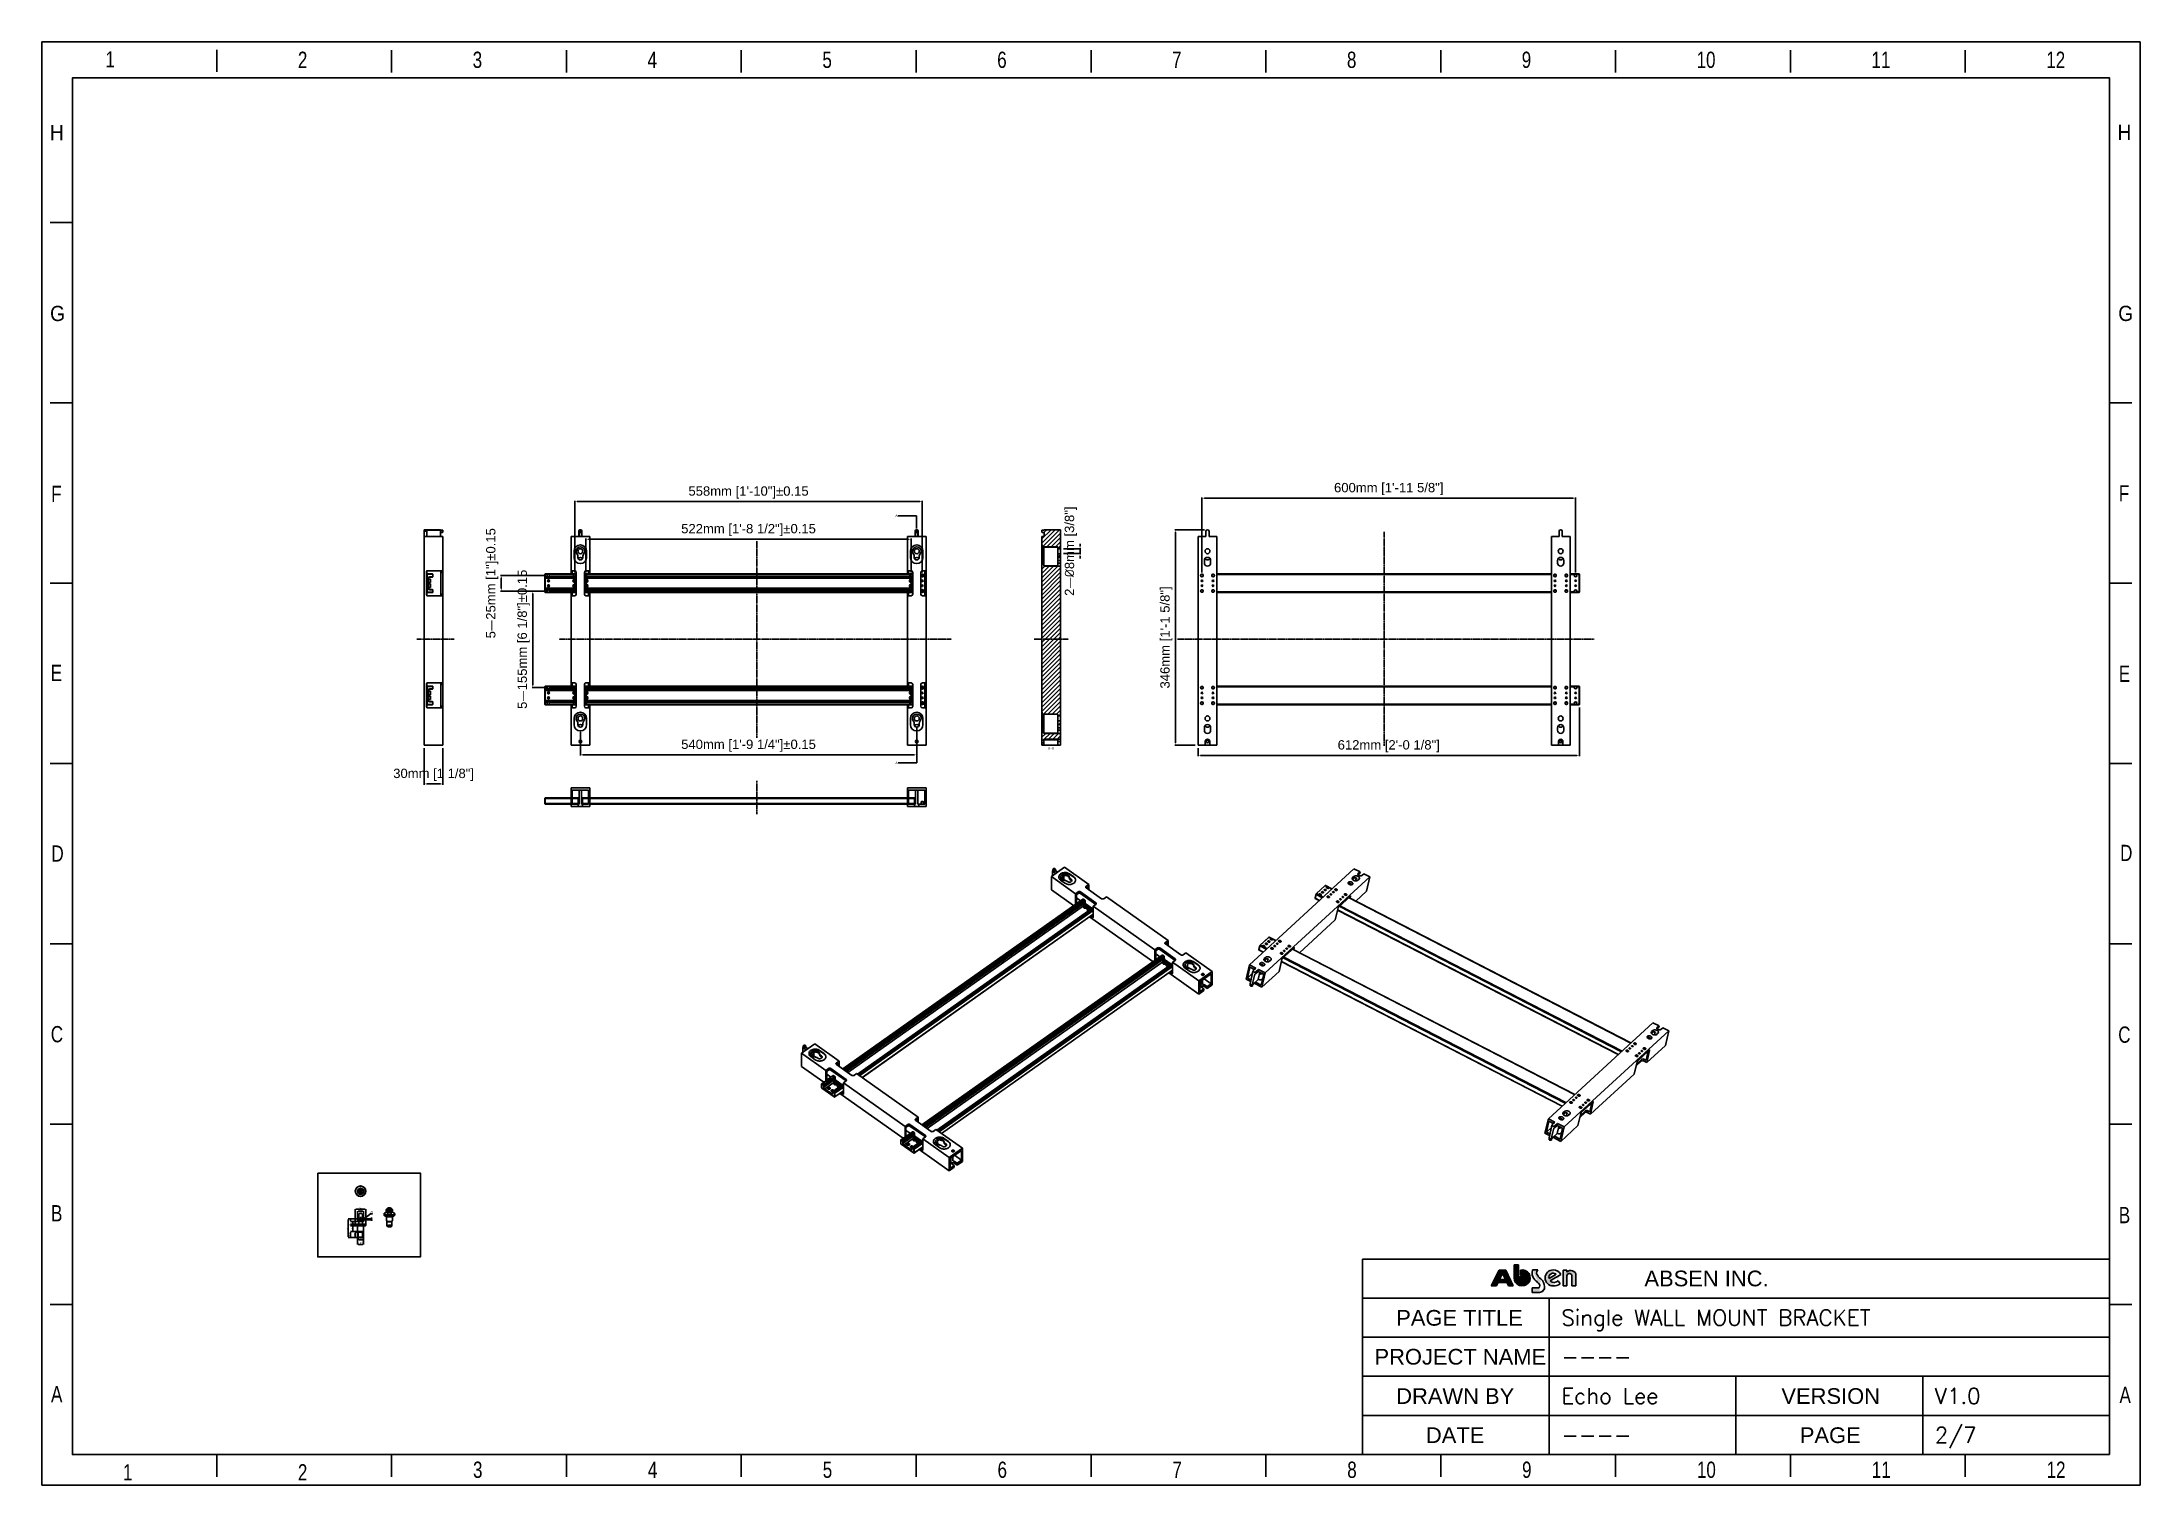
# Model space of a CAD drawing. Header units: millimetres. Extents: x 9226 to 36041, y 16031 to 21779.
# Drawn here: x 12594 to 15962, y 16031 to 18348 of the extents above; entities that cross this region are included whole.
import ezdxf

# ---------------------------------------------------------------- set-up
doc = ezdxf.new("R2010")
doc.units = ezdxf.units.MM
doc.linetypes.add('CENTER', pattern=[0.6, 0.375, -0.075, 0.075, -0.075])
for name, color, linetype in [('02___PRT_ALL_AXES', 7, 'Continuous'), ('center', 1, 'CENTER'), ('DIM', 4, 'Continuous'), ('图框', 7, 'Continuous')]:
    doc.layers.add(name, color=color, linetype=linetype)
doc.layers.add('标注层', color=3, linetype='Continuous', lineweight=25)
doc.styles.add('CKSTANDARD', font='arial.ttf')
doc.styles.add('Roamns', font='romans.shx')
doc.styles.add('SLDTEXTSTYLE2', font='')
doc.styles.add('SLDTEXTSTYLE5', font='TXT', dxfattribs={"width": 0.7})
doc.styles.get("Standard").update_dxf_attribs({"font": 'arial.ttf'})
doc.styles.get('SLDTEXTSTYLE2').set_extended_font_data('宋体')
doc.dimstyles.new('ISO-15', dxfattribs={"dimtxt": 15, "dimasz": 4, "dimexe": 1.25, "dimexo": 5, "dimgap": 5, "dimtad": 1, "dimtoh": 1, "dimdec": 1, "dimdsep": 46, "dimtxsty": 'Standard', "dimcen": 2.5, "dimadec": 0, "dimazin": 0, "dimtfac": 1, "dimtdec": 1, "dimtmove": 0, "dimatfit": 3, "dimfxl": 1, "dimarcsym": 0})
doc.dimstyles.new('SLDDIMSTYLE0', dxfattribs={"dimtxt": 2, "dimasz": 1, "dimexe": 0, "dimexo": 0.0625, "dimgap": 0.5, "dimtad": 1, "dimtoh": 1, "dimrnd": 1e-09, "dimzin": 9, "dimdsep": 46, "dimtxsty": 'SLDTEXTSTYLE2', "dimcen": 0.09, "dimazin": 2, "dimtp": 0.05, "dimtm": 0.05, "dimtfac": 1, "dimtmove": 0, "dimatfit": 3, "dimfxl": 1, "dimfrac": 2, "dimtolj": 1, "dimarcsym": 0})
doc.dimstyles.get("Standard").update_dxf_attribs({"dimtxt": 0.18, "dimasz": 0.18, "dimexe": 0.18, "dimexo": 0.0625, "dimgap": 0.09, "dimtad": 0, "dimtih": 1, "dimtoh": 1, "dimdec": 4, "dimzin": 0, "dimdsep": 46, "dimtxsty": 'Standard', "dimcen": 0.09, "dimadec": 0, "dimazin": 0, "dimtfac": 1, "dimtdec": 4, "dimtofl": 0, "dimtmove": 0, "dimatfit": 3, "dimfxl": 1, "dimtolj": 1, "dimtzin": 0, "dimarcsym": 0})

msp = doc.modelspace()

# ---------------------------------------------------------------- texts
at = {"color": 7, "linetype": 'Continuous', "insert": (13964.007, 17584.612), "char_height": 3.969, "width": 25.4, "attachment_point": 7, "rotation": 0.102584, "line_spacing_factor": 0.9}
msp.add_mtext('A', dxfattribs=at)
at = {"color": 2, "linetype": 'Continuous', "insert": (14218.86, 17215.527), "char_height": 3.96875, "width": 100.0125, "attachment_point": 3, "line_spacing_factor": 0.9}
msp.add_mtext('{\\fSimSun|b0|i0|c134|p2;A-A}', dxfattribs=at)
at = {"color": 7, "linetype": 'Continuous', "insert": (13964.358, 17192.187), "char_height": 3.969, "width": 25.4, "attachment_point": 1, "line_spacing_factor": 0.9}
msp.add_mtext('A', dxfattribs=at)

# ---------------------------------------------------------------- blocks, each defined once
blk = doc.blocks.new('*D281')
at = {"color": 0, "lineweight": -2, "transparency": 16777216}
for p, q in [((13207.9, 17213.5), (13207.9, 17155)), ((13237.9, 17213.5), (13237.9, 17155)), ((13211.9, 17156.3), (13233.9, 17156.3))]:
    blk.add_line(p, q, dxfattribs=at)
at = {"color": 0, "transparency": 16777216}
for points in [[(13211.9, 17156.9), (13211.9, 17155.6), (13207.9, 17156.3)], [(13233.9, 17156.9), (13233.9, 17155.6), (13237.9, 17156.3)]]:
    blk.add_solid(points, dxfattribs=at)
at = {"layer": 'Defpoints', "color": 0, "transparency": 16777216}
for p in [(13207.9, 17218.5), (13237.9, 17218.5), (13237.9, 17156.3)]:
    blk.add_point(p, dxfattribs=at)
at = {"color": 0, "transparency": 16777216, "insert": (13222.9, 17171), "char_height": 15, "attachment_point": 5}
blk.add_mtext('30mm [1 1/8"]', dxfattribs=at)
blk = doc.blocks.new('*D304')
at = {"color": 0, "lineweight": -2, "transparency": 16777216}
for p, q in [((13402.5, 17491), (13330.3, 17491)), ((13331.5, 17487), (13331.5, 17470)), ((13402.5, 17466), (13330.3, 17466))]:
    blk.add_line(p, q, dxfattribs=at)
at = {"color": 0, "transparency": 16777216}
for points in [[(13330.8, 17487), (13332.2, 17487), (13331.5, 17491)], [(13330.8, 17470), (13332.2, 17470), (13331.5, 17466)]]:
    blk.add_solid(points, dxfattribs=at)
at = {"layer": 'Defpoints', "color": 0, "transparency": 16777216}
for p in [(13407.5, 17491), (13331.5, 17466), (13407.5, 17466)]:
    blk.add_point(p, dxfattribs=at)
at = {"color": 0, "transparency": 16777216, "insert": (13316.9, 17478.5), "char_height": 15, "attachment_point": 5, "rotation": 90}
blk.add_mtext('5{\\fSimSun|b0|i0|c134|p2;—}25mm [1"]%%P0.15', dxfattribs=at)
blk = doc.blocks.new('*D305')
at = {"color": 0, "lineweight": -2, "transparency": 16777216}
for p, q in [((13402.5, 17466), (13380.9, 17466)), ((13382.2, 17462), (13382.2, 17315)), ((13402.5, 17311), (13380.9, 17311))]:
    blk.add_line(p, q, dxfattribs=at)
at = {"color": 0, "transparency": 16777216}
for points in [[(13381.5, 17462), (13382.8, 17462), (13382.2, 17466)], [(13381.5, 17315), (13382.8, 17315), (13382.2, 17311)]]:
    blk.add_solid(points, dxfattribs=at)
at = {"layer": 'Defpoints', "color": 0, "transparency": 16777216}
for p in [(13407.5, 17466), (13382.2, 17311), (13407.5, 17311)]:
    blk.add_point(p, dxfattribs=at)
at = {"color": 0, "transparency": 16777216, "insert": (13367.4, 17388.5), "char_height": 15, "attachment_point": 5, "rotation": 90}
blk.add_mtext('5{\\fSimSun|b0|i0|c134|p2;—}155mm [6 1/8"]%%P0.15', dxfattribs=at)
blk = doc.blocks.new('*D306')
at = {"color": 0, "lineweight": -2, "transparency": 16777216}
for p, q in [((13467.5, 17496), (13467.5, 17550.4)), ((13471.5, 17549.2), (13985.5, 17549.2)), ((13989.5, 17496), (13989.5, 17550.4))]:
    blk.add_line(p, q, dxfattribs=at)
at = {"color": 0, "transparency": 16777216}
for points in [[(13471.5, 17549.8), (13471.5, 17548.5), (13467.5, 17549.2)], [(13985.5, 17549.8), (13985.5, 17548.5), (13989.5, 17549.2)]]:
    blk.add_solid(points, dxfattribs=at)
at = {"layer": 'Defpoints', "color": 0, "transparency": 16777216}
for p in [(13989.5, 17549.2), (13467.5, 17491), (13989.5, 17491)]:
    blk.add_point(p, dxfattribs=at)
at = {"color": 0, "transparency": 16777216, "insert": (13728.5, 17563.9), "char_height": 15, "attachment_point": 5}
blk.add_mtext('522mm [1\'-8 1/2"]%%P0.15', dxfattribs=at)
blk = doc.blocks.new('*D307')
at = {"color": 0, "lineweight": -2, "transparency": 16777216}
for p, q in [((13449.5, 17496), (13449.5, 17611)), ((13453.5, 17609.7), (14003.5, 17609.7)), ((14007.5, 17496), (14007.5, 17611))]:
    blk.add_line(p, q, dxfattribs=at)
at = {"color": 0, "transparency": 16777216}
for points in [[(13453.5, 17610.4), (13453.5, 17609), (13449.5, 17609.7)], [(14003.5, 17610.4), (14003.5, 17609), (14007.5, 17609.7)]]:
    blk.add_solid(points, dxfattribs=at)
at = {"layer": 'Defpoints', "color": 0, "transparency": 16777216}
for p in [(14007.5, 17609.7), (13449.5, 17491), (14007.5, 17491)]:
    blk.add_point(p, dxfattribs=at)
at = {"color": 0, "transparency": 16777216, "insert": (13728.5, 17624.3), "char_height": 15, "attachment_point": 5}
blk.add_mtext('558mm [1\'-10"]%%P0.15', dxfattribs=at)
blk = doc.blocks.new('*D282')
at = {"color": 0, "lineweight": -2, "transparency": 16777216}
for p, q in [((13998.5, 17246.5), (13998.5, 17201.8)), ((13458.5, 17240), (13458.5, 17201.8)), ((13462.5, 17203), (13994.5, 17203))]:
    blk.add_line(p, q, dxfattribs=at)
at = {"color": 0, "transparency": 16777216}
for points in [[(13462.5, 17203.7), (13462.5, 17202.3), (13458.5, 17203)], [(13994.5, 17203.7), (13994.5, 17202.3), (13998.5, 17203)]]:
    blk.add_solid(points, dxfattribs=at)
at = {"layer": 'Defpoints', "color": 0, "transparency": 16777216}
for p in [(13998.5, 17251.5), (13458.5, 17245), (13998.5, 17203)]:
    blk.add_point(p, dxfattribs=at)
at = {"color": 0, "transparency": 16777216, "insert": (13728.5, 17217.7), "char_height": 15, "attachment_point": 5}
blk.add_mtext('540mm [1\'-9 1/4"]%%P0.15', dxfattribs=at)
blk = doc.blocks.new('*D283')
at = {"color": 0, "lineweight": -2, "transparency": 16777216}
for p, q in [((14234.2, 17534), (14262, 17534)), ((14234.2, 17526), (14262, 17526)), ((14260.7, 17538), (14260.7, 17542)), ((14260.7, 17526), (14260.7, 17534)), ((14260.7, 17522), (14260.7, 17518))]:
    blk.add_line(p, q, dxfattribs=at)
at = {"color": 0, "transparency": 16777216}
for points in [[(14260.1, 17538), (14261.4, 17538), (14260.7, 17534)], [(14260.1, 17522), (14261.4, 17522), (14260.7, 17526)]]:
    blk.add_solid(points, dxfattribs=at)
at = {"layer": 'Defpoints', "color": 0, "transparency": 16777216}
for p in [(14229.2, 17534), (14229.2, 17526), (14260.7, 17534)]:
    blk.add_point(p, dxfattribs=at)
at = {"color": 0, "transparency": 16777216, "insert": (14246, 17530), "char_height": 15, "attachment_point": 5, "rotation": 90}
blk.add_mtext('2{\\fSimSun|b0|i0|c134|p2;—\\fISOCPEUR|b0|i0|c0|p34;%%C}8mm [3/8"]', dxfattribs=at)
blk = doc.blocks.new('*D284')
at = {"color": 0, "lineweight": -2, "transparency": 16777216}
for p, q in [((14460.3, 17564.5), (14412.7, 17564.5)), ((14414, 17560.5), (14414, 17222.5)), ((14445.3, 17218.5), (14412.7, 17218.5))]:
    blk.add_line(p, q, dxfattribs=at)
at = {"color": 0, "transparency": 16777216}
for points in [[(14413.3, 17560.5), (14414.6, 17560.5), (14414, 17564.5)], [(14413.3, 17222.5), (14414.6, 17222.5), (14414, 17218.5)]]:
    blk.add_solid(points, dxfattribs=at)
at = {"layer": 'Defpoints', "color": 0, "transparency": 16777216}
for p in [(14465.3, 17564.5), (14414, 17218.5), (14450.3, 17218.5)]:
    blk.add_point(p, dxfattribs=at)
at = {"color": 0, "transparency": 16777216, "insert": (14399.3, 17391.5), "char_height": 15, "attachment_point": 5, "rotation": 90}
blk.add_mtext('346mm [1\'-1 5/8"]', dxfattribs=at)
blk = doc.blocks.new('*D308')
at = {"color": 0, "lineweight": -2, "transparency": 16777216}
for p, q in [((15062.3, 17279), (15062.3, 17200.8)), ((14450.3, 17213.5), (14450.3, 17200.8)), ((14454.3, 17202.1), (15058.3, 17202.1))]:
    blk.add_line(p, q, dxfattribs=at)
at = {"color": 0, "transparency": 16777216}
for points in [[(14454.3, 17202.8), (14454.3, 17201.4), (14450.3, 17202.1)], [(15058.3, 17202.8), (15058.3, 17201.4), (15062.3, 17202.1)]]:
    blk.add_solid(points, dxfattribs=at)
at = {"layer": 'Defpoints', "color": 0, "transparency": 16777216}
for p in [(15062.3, 17284), (14450.3, 17218.5), (15062.3, 17202.1)]:
    blk.add_point(p, dxfattribs=at)
at = {"color": 0, "transparency": 16777216, "insert": (14756.3, 17216.8), "char_height": 15, "attachment_point": 5}
blk.add_mtext('612mm [2\'-0 1/8"]', dxfattribs=at)
blk = doc.blocks.new('*D285')
at = {"color": 0, "lineweight": -2, "transparency": 16777216}
for p, q in [((14456.3, 17496), (14456.3, 17616.4)), ((15056.3, 17496), (15056.3, 17616.4)), ((14460.3, 17615.1), (15052.3, 17615.1))]:
    blk.add_line(p, q, dxfattribs=at)
at = {"color": 0, "transparency": 16777216}
for points in [[(14460.3, 17615.8), (14460.3, 17614.4), (14456.3, 17615.1)], [(15052.3, 17615.8), (15052.3, 17614.4), (15056.3, 17615.1)]]:
    blk.add_solid(points, dxfattribs=at)
at = {"layer": 'Defpoints', "color": 0, "transparency": 16777216}
for p in [(15056.3, 17615.1), (14456.3, 17491), (15056.3, 17491)]:
    blk.add_point(p, dxfattribs=at)
at = {"color": 0, "transparency": 16777216, "insert": (14756.3, 17629.8), "char_height": 15, "attachment_point": 5}
blk.add_mtext('600mm [1\'-11 5/8"]', dxfattribs=at)
blk = doc.blocks.new('A$C7F980674')
at = {"layer": 'DIM'}
h = blk.add_hatch(color=0, dxfattribs=at)
h.paths.add_polyline_path([(0, 14.4), (17.5, 49.1), (32.4, 49.1), (48.6, 14.4), (37.9, 14.4), (34.5, 21.5), (15.2, 21.5), (11.8, 14.4)])
h.paths.add_polyline_path([(24.9, 41.7), (18.4, 28.2), (31.3, 28.2)], flags=16)
h = blk.add_hatch(color=0, dxfattribs=at)
edge = h.paths.add_edge_path()
edge.add_arc((102.7, 13.9), 4.01, 268.9922, 361.5919)
edge.add_arc((99.2, 13.9), 7.59, 1.2701, 51.0785)
edge.add_arc((307.9, 226.7), 290.6, 223.1995, 225.4213, ccw=False)
edge.add_arc((110, 42.4), 20.2, 160.183, 226.2535, ccw=False)
edge.add_line((91, 49.3), (102.8, 49.3))
edge.add_arc((108.3, 42.8), 8.43, 130.3455, 201.7414)
edge.add_arc((128.4, 54.8), 31.8, 208.35, 232.647)
edge.add_arc((94.7, 12), 22.7, 1.6073, 50.5833, ccw=False)
edge.add_arc((105.8, 11.6), 11.6, -89.3538, 5.2245, ccw=False)
edge.add_line((106, 0), (89.9, 0))
edge.add_line((89.9, 0), (89.9, 9.9))
edge.add_line((89.9, 9.9), (102.7, 9.9))
edge = h.paths.add_edge_path()
edge.add_arc((171.8, 36), 5.59, 4.2423, 157.3807)
edge.add_line((166.6, 38.1), (166.6, 14.7))
edge.add_line((166.6, 14.7), (158.3, 14.7))
edge.add_line((158.3, 14.7), (158.3, 49))
edge.add_line((158.3, 49), (166.6, 49))
edge.add_line((166.6, 49), (166.6, 44.5))
edge.add_arc((175.1, 37.2), 11.2, 0.8903, 139.1292, ccw=False)
edge.add_line((186.2, 37.4), (186.2, 14.6))
edge.add_line((186.2, 14.6), (177.3, 14.6))
edge.add_line((177.3, 14.6), (177.3, 36.4))
edge = h.paths.add_edge_path(flags=16)
edge.add_arc((136.4, 32.8), 9.44, 49.484, 192.8466)
edge.add_line((127.2, 30.7), (142.6, 40))
edge = h.paths.add_edge_path()
edge.add_arc((138.3, 35.1), 13, 229.4307, 313.9876)
edge.add_line((147.3, 25.7), (151.6, 19.1))
edge.add_arc((136.9, 38.4), 24.3, 268.4243, 307.2636, ccw=False)
edge.add_arc((136.2, 31.8), 17.7, 90, 270, ccw=False)
edge.add_arc((137, 31.5), 17.9, 25.5591, 92.5335, ccw=False)
edge.add_line((153.1, 39.3), (129.9, 25.2))
at = {"layer": '图框'}
h = blk.add_hatch(color=30, dxfattribs=at)
edge = h.paths.add_edge_path(flags=0)
edge.add_line((64.3, 49.2), (64.3, 38.8))
edge.add_arc((68.1, 31.9), 7.85, -180, 118.4785, ccw=False)
edge.add_line((60.2, 31.9), (60.2, 60.6))
edge.add_line((60.2, 60.6), (50.4, 60.6))
edge.add_line((50.4, 60.6), (50.4, 31.9))
edge.add_arc((68.1, 31.9), 17.7, 180, 462.2223)
at = {"layer": '图框', "color": 7, "linetype": 'Continuous'}
for p, q in [((0, 14.4), (17.5, 49.1)), ((17.5, 49.1), (32.4, 49.1)), ((32.4, 49.1), (48.6, 14.4)), ((91, 49.3), (102.8, 49.3)), ((158.3, 49), (166.6, 49)), ((158.3, 14.7), (158.3, 49)), ((166.6, 49), (166.6, 44.5)), ((11.8, 14.4), (0, 14.4)), ((15.2, 21.5), (11.8, 14.4)), ((34.5, 21.5), (15.2, 21.5)), ((24.9, 41.7), (18.4, 28.2)), ((18.4, 28.2), (31.3, 28.2)), ((31.3, 28.2), (24.9, 41.7)), ((37.9, 14.4), (34.5, 21.5)), ((48.6, 14.4), (37.9, 14.4)), ((89.9, 9.9), (102.7, 9.9)), ((89.9, 0), (89.9, 9.9)), ((106, 0), (89.9, 0)), ((127.2, 30.7), (142.6, 40)), ((153.1, 39.3), (129.9, 25.2)), ((147.3, 25.7), (151.6, 19.1)), ((166.6, 14.7), (158.3, 14.7)), ((166.6, 38.1), (166.6, 14.7)), ((177.3, 14.6), (177.3, 36.4)), ((186.2, 14.6), (177.3, 14.6)), ((186.2, 37.4), (186.2, 14.6))]:
    blk.add_line(p, q, dxfattribs=at)
at = {"layer": '图框', "color": 30}
for p, q in [((60.2, 60.6), (50.4, 60.6)), ((50.4, 60.6), (50.4, 31.9)), ((60.2, 31.9), (60.2, 60.6)), ((64.3, 49.2), (64.3, 38.8))]:
    blk.add_line(p, q, dxfattribs=at)
at = {"layer": '图框', "color": 30, "linetype": 'Continuous'}
for p, q in [((50.4, 60.6), (60.2, 60.6)), ((50.4, 31.9), (50.4, 60.6)), ((60.2, 60.6), (60.2, 31.9)), ((64.3, 38.8), (64.3, 49.2))]:
    blk.add_line(p, q, dxfattribs=at)
at = {"layer": '图框', "color": 30}
for radius, end in [(17.7, 102.2223), (7.85, 118.4785)]:
    blk.add_arc((68.1, 31.9), radius, 180, end, dxfattribs=at)
at = {"layer": '图框', "color": 30, "linetype": 'Continuous'}
for radius, end in [(17.7, 102.2223), (7.85, 118.4785)]:
    blk.add_arc((68.1, 31.9), radius, 180, end, dxfattribs=at)
at = {"layer": '图框', "color": 7, "linetype": 'Continuous'}
for centre, radius, start, end in [((110, 42.4), 20.2, 160.183, 226.2535), ((108.3, 42.8), 8.43, 130.3455, 201.7414), ((136.2, 31.8), 17.7, 90, 270), ((137, 31.5), 17.9, 25.5591, 92.5335), ((175.1, 37.2), 11.2, 0.8903, 139.1292), ((307.9, 226.7), 290.6, 223.1995, 225.4213), ((128.4, 54.8), 31.8, 208.35, 232.647), ((102.7, 13.9), 4.01, 268.9922, 1.5919), ((99.2, 13.9), 7.59, 1.2701, 51.0785), ((105.8, 11.6), 11.6, 270.6462, 5.2245), ((94.7, 12), 22.7, 1.6073, 50.5833), ((136.4, 32.8), 9.44, 49.484, 192.8466), ((138.3, 35.1), 13, 229.4307, 313.9876), ((136.9, 38.4), 24.3, 268.4243, 307.2636), ((171.8, 36), 5.59, 4.2423, 157.3807)]:
    blk.add_arc(centre, radius, start, end, dxfattribs=at)
blk = doc.blocks.new('standard template')
for p, q in [((3074, 30739), (3074, 30336)), ((6246, 30728), (6246, 30325)), ((9418, 30728), (9418, 30325)), ((12589, 30728), (12589, 30325)), ((15761, 30728), (15761, 30325)), ((18933, 30728), (18933, 30325)), ((22104, 30728), (22104, 30325)), ((25276, 30728), (25276, 30325)), ((28448, 30728), (28448, 30325)), ((31619, 30728), (31619, 30325)), ((34791, 30728), (34791, 30325)), ((456, 27607), (54, 27607)), ((456, 24334), (54, 24334)), ((37812, 24334), (37409, 24334)), ((456, 21062), (54, 21062)), ((37812, 21062), (37409, 21062)), ((456, 17790), (54, 17790)), ((37812, 17790), (37409, 17790)), ((456, 14517), (54, 14517)), ((37812, 14517), (37409, 14517)), ((456, 11245), (54, 11245)), ((37812, 11245), (37409, 11245)), ((456, 10901), (456, 8211)), ((456, 8211), (456, 10446)), ((456, 6313), (456, 10291)), ((23857, 8796), (37409, 8796)), ((23857, 8093), (37409, 8093)), ((27246, 8093), (27246, 5254)), ((456, 7973), (54, 7973)), ((456, 7944), (456, 5254)), ((37812, 7973), (37409, 7973)), ((23857, 7383), (37409, 7383)), ((23857, 6674), (37409, 6674)), ((30633, 6674), (30633, 5254)), ((34021, 6674), (34021, 5254)), ((23857, 5964), (37409, 5964)), ((456, 5254), (37409, 5254)), ((3074, 5254), (3074, 4851)), ((6246, 4851), (6246, 5254)), ((9418, 4851), (9418, 5254)), ((12589, 4851), (12589, 5254)), ((15761, 4851), (15761, 5254)), ((18933, 4851), (18933, 5254)), ((22104, 4851), (22104, 5254)), ((25276, 4851), (25276, 5254)), ((28448, 4851), (28448, 5254)), ((31619, 4851), (31619, 5254)), ((34791, 4851), (34791, 5254))]:
    blk.add_line(p, q)
at = {"color": 7}
for p, q in [((23857, 8796), (23857, 5964)), ((28856, 8796), (31734, 8796)), ((23857, 5964), (23857, 5254))]:
    blk.add_line(p, q, dxfattribs=at)
blk.add_lwpolyline([(37963, 4700), (-97, 4700), (-97, 30879), (37963, 30879)], close=True)
for points in [[(456, 6674), (456, 5964), (456, 5254), (456, 30226), (37409, 30226), (37409, 5254)], [(456, 9631), (456, 8921), (456, 8211)]]:
    blk.add_lwpolyline(points, dxfattribs=at)
at = {"color": 0, "xscale": 8.255519999999997, "yscale": 8.255519999999997, "zscale": 8.255519999999997}
blk.add_blockref('A$C7F980674', (26192, 8195), dxfattribs=at)
at = {"style": 'CKSTANDARD'}
for s, height, width, p in [('1', 295, 0.75, (1055, 30416)), ('2', 295, 0.75, (4545, 30408)), ('3', 295, 0.75, (7716, 30408)), ('4', 295, 0.75, (10888, 30408)), ('5', 295, 0.75, (14060, 30408)), ('6', 295, 0.75, (17231, 30408)), ('7', 295, 0.75, (20403, 30408)), ('8', 295, 0.75, (23575, 30408)), ('9', 295, 0.75, (26746, 30408)), ('10', 294.8, 0.75, (29918, 30408)), ('11', 294.8, 0.75, (33090, 30408)), ('12', 294.8, 0.75, (36261, 30408)), ('H', 276, 0.9, (47, 29097)), ('H', 276, 0.9, (37555, 29102)), ('G', 276, 0.9, (50, 25816)), ('G', 276, 0.9, (37567, 25817)), ('F', 295, 0.75, (37578, 22543)), ('F', 295, 0.75, (69, 22532)), ('E', 295, 0.75, (62, 19285)), ('E', 295, 0.75, (37578, 19270)), ('D', 295, 0.75, (74, 16009)), ('D', 295, 0.75, (37601, 16020)), ('C', 295, 0.75, (62, 12732)), ('C', 295, 0.75, (37567, 12723)), ('B', 295, 0.75, (67, 9483)), ('B', 295, 0.75, (37578, 9450)), ('A', 295, 0.75, (67, 6202)), ('A', 295, 0.75, (37590, 6188)), ('1', 295, 0.75, (1373, 4783)), ('2', 295, 0.75, (4545, 4783)), ('3', 295, 0.75, (7722, 4830)), ('4', 295, 0.75, (10894, 4830)), ('5', 295, 0.75, (14066, 4830)), ('6', 295, 0.75, (17237, 4830)), ('7', 295, 0.75, (20409, 4830)), ('8', 295, 0.75, (23581, 4830)), ('9', 295, 0.75, (26752, 4830)), ('10', 294.8, 0.75, (29924, 4830)), ('11', 294.8, 0.75, (33096, 4830)), ('12', 294.8, 0.75, (36267, 4830))]:
    blk.add_text(s, height=height, dxfattribs=dict(at, width=width)).set_placement(p)
at = {"char_height": 284.52, "attachment_point": 1, "style": 'Roamns'}
for s, insert, width in [('{\\fArial|b0|i0|c0|p34;ABSEN INC.}', (28972, 8590), 3912.01), ('{\\fArial|b0|i0|c0|p34;PAGE TITLE}', (24469, 7876), 3912.01), ('{\\fArial|b0|i0|c0|p34;PROJECT NAME}', (24075, 7170), 3305.73), ('{\\fArial|b0|i0|c0|p34;DRAWN BY}', (24469, 6457), 3912.01), ('{\\fArial|b0|i0|c0|p34;VERSION}', (31457, 6457), 3912.01), ('{\\fArial|b0|i0|c0|p34;DATE}', (25008, 5747), 3912.01), ('{\\fArial|b0|i0|c0|p34;PAGE}', (31791, 5747), 3912.01)]:
    blk.add_mtext(s, dxfattribs=dict(at, insert=insert, width=width))
at = {"style": 'Roamns'}
for tag, p in [('PAGE_NAME', (27466, 7594)), ('PROJECT_NAME', (27466, 6884)), ('DRAWN_NAME', (27466, 6174)), ('VERSION', (34241, 6174)), ('SELECT_DATA', (27466, 5464)), ('PAGE_NUMBER', (34241, 5464))]:
    blk.add_attdef(tag, p, '', height=285, dxfattribs=at)
blk = doc.blocks.new('*D342')
at = {"layer": 'Defpoints', "color": 0, "transparency": 16777216}
for p in [(13100.6, 16456.2), (13110.6, 16470.2), (13110.6, 16456.2)]:
    blk.add_point(p, dxfattribs=at)
at = {"layer": '标注层', "color": 0, "lineweight": -2, "transparency": 16777216}
for p, q in [((13100.6, 16456.2), (13100.6, 16470.2)), ((13101.6, 16470.2), (13109.6, 16470.2)), ((13110.6, 16456.2), (13110.6, 16470.2))]:
    blk.add_line(p, q, dxfattribs=at)
at = {"layer": '标注层', "color": 0, "transparency": 16777216}
for points in [[(13101.6, 16470.4), (13101.6, 16470.1), (13100.6, 16470.2)], [(13109.6, 16470.4), (13109.6, 16470.1), (13110.6, 16470.2)]]:
    blk.add_solid(points, dxfattribs=at)
at = {"layer": '标注层', "color": 0, "transparency": 16777216, "insert": (13105.6, 16472.7), "char_height": 2, "attachment_point": 2, "style": 'SLDTEXTSTYLE2'}
blk.add_mtext('\\A1;%%c10', dxfattribs=at)
blk = doc.blocks.new('*D343')
at = {"layer": 'Defpoints', "color": 0, "transparency": 16777216}
for p in [(13114.1, 16473.7), (13097.1, 16449.2), (13114.1, 16449.2)]:
    blk.add_point(p, dxfattribs=at)
at = {"layer": '标注层', "color": 0, "lineweight": -2, "transparency": 16777216}
for p, q in [((13097.1, 16449.2), (13097.1, 16473.7)), ((13098.1, 16473.7), (13113.1, 16473.7)), ((13114.1, 16449.2), (13114.1, 16473.7))]:
    blk.add_line(p, q, dxfattribs=at)
at = {"layer": '标注层', "color": 0, "transparency": 16777216}
for points in [[(13098.1, 16473.9), (13098.1, 16473.5), (13097.1, 16473.7)], [(13113.1, 16473.9), (13113.1, 16473.5), (13114.1, 16473.7)]]:
    blk.add_solid(points, dxfattribs=at)
at = {"layer": '标注层', "color": 0, "transparency": 16777216, "insert": (13105.6, 16476.2), "char_height": 2, "attachment_point": 2, "style": 'SLDTEXTSTYLE2'}
blk.add_mtext('\\A1;%%c17', dxfattribs=at)
blk = doc.blocks.new('*D344')
at = {"layer": 'Defpoints', "color": 0, "transparency": 16777216}
for p in [(13102.6, 16453.7), (13108.6, 16466.8), (13108.6, 16453.7)]:
    blk.add_point(p, dxfattribs=at)
at = {"layer": '标注层', "color": 0, "lineweight": -2, "transparency": 16777216}
for p, q in [((13102.6, 16453.7), (13102.6, 16466.8)), ((13103.6, 16466.8), (13107.6, 16466.8)), ((13108.6, 16453.7), (13108.6, 16466.8))]:
    blk.add_line(p, q, dxfattribs=at)
at = {"layer": '标注层', "color": 0, "transparency": 16777216}
for points in [[(13103.6, 16467), (13103.6, 16466.7), (13102.6, 16466.8)], [(13107.6, 16467), (13107.6, 16466.7), (13108.6, 16466.8)]]:
    blk.add_solid(points, dxfattribs=at)
at = {"layer": '标注层', "color": 0, "transparency": 16777216, "insert": (13105.6, 16469.3), "char_height": 2, "attachment_point": 2, "style": 'SLDTEXTSTYLE2'}
blk.add_mtext('\\A1;%%c6', dxfattribs=at)
blk = doc.blocks.new('*D345')
at = {"layer": 'Defpoints', "color": 0, "transparency": 16777216}
for p in [(13100.7, 16437.7), (13110.5, 16437.7), (13110.5, 16416.7)]:
    blk.add_point(p, dxfattribs=at)
at = {"layer": '标注层', "color": 0, "lineweight": -2, "transparency": 16777216}
for p, q in [((13100.7, 16437.6), (13100.7, 16416.7)), ((13110.5, 16437.6), (13110.5, 16416.7)), ((13101.7, 16416.7), (13109.5, 16416.7))]:
    blk.add_line(p, q, dxfattribs=at)
at = {"layer": '标注层', "color": 0, "transparency": 16777216}
for points in [[(13101.7, 16416.8), (13101.7, 16416.5), (13100.7, 16416.7)], [(13109.5, 16416.8), (13109.5, 16416.5), (13110.5, 16416.7)]]:
    blk.add_solid(points, dxfattribs=at)
at = {"layer": '标注层', "color": 0, "transparency": 16777216, "insert": (13105.6, 16421.7), "char_height": 2, "attachment_point": 2, "style": 'SLDTEXTSTYLE2'}
blk.add_mtext('\\A1;%%c9.8\\S+0.1^  0;', dxfattribs=at)
blk = doc.blocks.new('*D346')
at = {"layer": 'Defpoints', "color": 0, "transparency": 16777216}
for p in [(13101.6, 16428.7), (13109.6, 16428.7), (13109.6, 16424.3)]:
    blk.add_point(p, dxfattribs=at)
at = {"layer": '标注层', "color": 0, "lineweight": -2, "transparency": 16777216}
for p, q in [((13101.6, 16428.6), (13101.6, 16424.3)), ((13102.6, 16424.3), (13108.6, 16424.3)), ((13109.6, 16428.6), (13109.6, 16424.3))]:
    blk.add_line(p, q, dxfattribs=at)
at = {"layer": '标注层', "color": 0, "transparency": 16777216}
for points in [[(13102.6, 16424.5), (13102.6, 16424.2), (13101.6, 16424.3)], [(13108.6, 16424.5), (13108.6, 16424.2), (13109.6, 16424.3)]]:
    blk.add_solid(points, dxfattribs=at)
at = {"layer": '标注层', "color": 0, "transparency": 16777216, "insert": (13105.6, 16426.8), "char_height": 2, "attachment_point": 2, "style": 'SLDTEXTSTYLE2'}
blk.add_mtext('\\A1;M8', dxfattribs=at)
blk = doc.blocks.new('*D347')
at = {"layer": 'Defpoints', "color": 0, "transparency": 16777216}
for p in [(13102.6, 16458.2), (13085.7, 16428.2), (13102.1, 16428.2)]:
    blk.add_point(p, dxfattribs=at)
at = {"layer": '标注层', "color": 0, "lineweight": -2, "transparency": 16777216}
for p, q in [((13102.5, 16458.2), (13085.7, 16458.2)), ((13085.7, 16457.2), (13085.7, 16429.2)), ((13102, 16428.2), (13085.7, 16428.2))]:
    blk.add_line(p, q, dxfattribs=at)
at = {"layer": '标注层', "color": 0, "transparency": 16777216}
for points in [[(13085.5, 16457.2), (13085.8, 16457.2), (13085.7, 16458.2)], [(13085.5, 16429.2), (13085.8, 16429.2), (13085.7, 16428.2)]]:
    blk.add_solid(points, dxfattribs=at)
at = {"layer": '标注层', "color": 0, "transparency": 16777216, "insert": (13083.2, 16441.7), "char_height": 2, "attachment_point": 2, "rotation": 90, "style": 'SLDTEXTSTYLE2'}
blk.add_mtext('\\A1;30', dxfattribs=at)
blk = doc.blocks.new('*D348')
at = {"layer": 'Defpoints', "color": 0, "transparency": 16777216}
for p in [(13097, 16428.2), (13101.6, 16436.7), (13102.1, 16428.2)]:
    blk.add_point(p, dxfattribs=at)
at = {"layer": '标注层', "color": 0, "lineweight": -2, "transparency": 16777216}
for p, q in [((13101.5, 16436.7), (13097, 16436.7)), ((13097, 16435.7), (13097, 16429.2)), ((13102, 16428.2), (13097, 16428.2))]:
    blk.add_line(p, q, dxfattribs=at)
at = {"layer": '标注层', "color": 0, "transparency": 16777216}
for points in [[(13096.9, 16435.7), (13097.2, 16435.7), (13097, 16436.7)], [(13096.9, 16429.2), (13097.2, 16429.2), (13097, 16428.2)]]:
    blk.add_solid(points, dxfattribs=at)
at = {"layer": '标注层', "color": 0, "transparency": 16777216, "insert": (13094.5, 16432.4), "char_height": 2, "attachment_point": 2, "rotation": 90, "style": 'SLDTEXTSTYLE2'}
blk.add_mtext('\\A1;8.5', dxfattribs=at)
blk = doc.blocks.new('*D349')
at = {"layer": 'Defpoints', "color": 0, "transparency": 16777216}
for p in [(13100.7, 16437.7), (13089.6, 16428.2), (13102.1, 16428.2)]:
    blk.add_point(p, dxfattribs=at)
at = {"layer": '标注层', "color": 0, "lineweight": -2, "transparency": 16777216}
for p, q in [((13100.6, 16437.7), (13089.6, 16437.7)), ((13089.6, 16436.7), (13089.6, 16429.2)), ((13102, 16428.2), (13089.6, 16428.2))]:
    blk.add_line(p, q, dxfattribs=at)
at = {"layer": '标注层', "color": 0, "transparency": 16777216}
for points in [[(13089.5, 16436.7), (13089.8, 16436.7), (13089.6, 16437.7)], [(13089.5, 16429.2), (13089.8, 16429.2), (13089.6, 16428.2)]]:
    blk.add_solid(points, dxfattribs=at)
at = {"layer": '标注层', "color": 0, "transparency": 16777216, "insert": (13087.1, 16432.9), "char_height": 2, "attachment_point": 2, "rotation": 90, "style": 'SLDTEXTSTYLE2'}
blk.add_mtext('\\A1;9.5', dxfattribs=at)
blk = doc.blocks.new('*D350')
at = {"layer": 'Defpoints', "color": 0, "transparency": 16777216}
for p in [(13093, 16446.7), (13097.6, 16446.7), (13100.7, 16437.7)]:
    blk.add_point(p, dxfattribs=at)
at = {"layer": '标注层', "color": 0, "lineweight": -2, "transparency": 16777216}
for p, q in [((13097.5, 16446.7), (13093, 16446.7)), ((13093, 16438.7), (13093, 16445.7)), ((13100.6, 16437.7), (13093, 16437.7))]:
    blk.add_line(p, q, dxfattribs=at)
at = {"layer": '标注层', "color": 0, "transparency": 16777216}
for points in [[(13092.8, 16445.7), (13093.2, 16445.7), (13093, 16446.7)], [(13092.8, 16438.7), (13093.2, 16438.7), (13093, 16437.7)]]:
    blk.add_solid(points, dxfattribs=at)
at = {"layer": '标注层', "color": 0, "transparency": 16777216, "insert": (13090.5, 16442.2), "char_height": 2, "attachment_point": 2, "rotation": 90, "style": 'SLDTEXTSTYLE2'}
blk.add_mtext('\\A1;9', dxfattribs=at)
blk = doc.blocks.new('*D351')
at = {"layer": 'Defpoints', "color": 0, "transparency": 16777216}
for p in [(13089.6, 16446.7), (13097.6, 16449.7), (13097.6, 16446.7)]:
    blk.add_point(p, dxfattribs=at)
at = {"layer": '标注层', "color": 0, "lineweight": -2, "transparency": 16777216}
for p, q in [((13097.5, 16449.7), (13089.6, 16449.7)), ((13089.6, 16448.7), (13089.6, 16447.7)), ((13097.5, 16446.7), (13089.6, 16446.7))]:
    blk.add_line(p, q, dxfattribs=at)
at = {"layer": '标注层', "color": 0, "transparency": 16777216}
for points in [[(13089.5, 16448.7), (13089.8, 16448.7), (13089.6, 16449.7)], [(13089.5, 16447.7), (13089.8, 16447.7), (13089.6, 16446.7)]]:
    blk.add_solid(points, dxfattribs=at)
at = {"layer": '标注层', "color": 0, "transparency": 16777216, "insert": (13087.1, 16448.2), "char_height": 2, "attachment_point": 2, "rotation": 90, "style": 'SLDTEXTSTYLE2'}
blk.add_mtext('\\A1;3', dxfattribs=at)
blk = doc.blocks.new('*D352')
at = {"layer": 'Defpoints', "color": 0, "transparency": 16777216}
for p in [(13093, 16449.7), (13102.6, 16453.7), (13102.6, 16449.7)]:
    blk.add_point(p, dxfattribs=at)
at = {"layer": '标注层', "color": 0, "lineweight": -2, "transparency": 16777216}
for p, q in [((13102.5, 16453.7), (13093, 16453.7)), ((13093, 16452.7), (13093, 16450.7)), ((13102.5, 16449.7), (13093, 16449.7))]:
    blk.add_line(p, q, dxfattribs=at)
at = {"layer": '标注层', "color": 0, "transparency": 16777216}
for points in [[(13092.8, 16452.7), (13093.2, 16452.7), (13093, 16453.7)], [(13092.8, 16450.7), (13093.2, 16450.7), (13093, 16449.7)]]:
    blk.add_solid(points, dxfattribs=at)
at = {"layer": '标注层', "color": 0, "transparency": 16777216, "insert": (13090.5, 16451.7), "char_height": 2, "attachment_point": 2, "rotation": 90, "style": 'SLDTEXTSTYLE2'}
blk.add_mtext('\\A1;4', dxfattribs=at)
blk = doc.blocks.new('SW_CHAMFER_DIMENSION_0')
at = {"layer": '标注层', "color": 0}
for p, q in [((-12.2, -8.8), (0, 0)), ((0, 0), (3.1, 0))]:
    blk.add_line(p, q, dxfattribs=at)
blk.add_solid([(-12.2, -8.8), (-8.5, -6.8), (-9.1, -6)], dxfattribs=at)
at = {"layer": '标注层', "color": 0, "char_height": 3.5, "attachment_point": 1, "style": 'SLDTEXTSTYLE5'}
for s, insert in [('C', (0, 4.5)), ('2', (1.5, 4.5))]:
    blk.add_mtext(s, dxfattribs=dict(at, insert=insert))
blk = doc.blocks.new('*D353')
at = {"color": 0, "lineweight": -2, "transparency": 16777216}
for p, q in [((13103.9, 16460.1), (13102.9, 16460.1)), ((13104.9, 16458.2), (13104.9, 16460.1)), ((13104.9, 16460.1), (13106.4, 16460.1)), ((13106.4, 16458.2), (13106.4, 16460.1)), ((13107.4, 16460.1), (13108.4, 16460.1))]:
    blk.add_line(p, q, dxfattribs=at)
at = {"color": 0, "transparency": 16777216}
for points in [[(13103.9, 16460.2), (13103.9, 16459.9), (13104.9, 16460.1)], [(13107.4, 16460.2), (13107.4, 16459.9), (13106.4, 16460.1)]]:
    blk.add_solid(points, dxfattribs=at)
at = {"layer": 'Defpoints', "color": 0, "transparency": 16777216}
for p in [(13104.9, 16458.2), (13106.4, 16460.1), (13106.4, 16458.2)]:
    blk.add_point(p, dxfattribs=at)
at = {"color": 0, "transparency": 16777216, "insert": (13105.6, 16461.5), "char_height": 2, "attachment_point": 5, "style": 'SLDTEXTSTYLE2'}
blk.add_mtext('\\A1;1.5', dxfattribs=at)
blk = doc.blocks.new('*D354')
at = {"color": 0, "lineweight": -2, "transparency": 16777216}
for p, q in [((13104.9, 16458.2), (13123.1, 16458.2)), ((13104.9, 16456.7), (13123.1, 16456.7)), ((13123.1, 16459.2), (13123.1, 16460.2)), ((13123.1, 16456.7), (13123.1, 16458.2)), ((13123.1, 16455.7), (13123.1, 16454.7))]:
    blk.add_line(p, q, dxfattribs=at)
at = {"color": 0, "transparency": 16777216}
for points in [[(13122.9, 16459.2), (13123.2, 16459.2), (13123.1, 16458.2)], [(13122.9, 16455.7), (13123.2, 16455.7), (13123.1, 16456.7)]]:
    blk.add_solid(points, dxfattribs=at)
at = {"layer": 'Defpoints', "color": 0, "transparency": 16777216}
for p in [(13104.9, 16458.2), (13104.9, 16456.7), (13123.1, 16458.2)]:
    blk.add_point(p, dxfattribs=at)
at = {"color": 0, "transparency": 16777216, "insert": (13124.6, 16457.4), "char_height": 2, "attachment_point": 5, "rotation": 90, "style": 'SLDTEXTSTYLE2'}
blk.add_mtext('\\A1;1.5', dxfattribs=at)
blk = doc.blocks.new('*D355')
at = {"color": 0, "lineweight": -2, "transparency": 16777216}
for p, q in [((13102.5, 16458.2), (13089.6, 16458.2)), ((13089.6, 16457.2), (13089.6, 16454.7)), ((13101, 16453.7), (13089.6, 16453.7))]:
    blk.add_line(p, q, dxfattribs=at)
at = {"color": 0, "transparency": 16777216}
for points in [[(13089.5, 16457.2), (13089.8, 16457.2), (13089.6, 16458.2)], [(13089.5, 16454.7), (13089.8, 16454.7), (13089.6, 16453.7)]]:
    blk.add_solid(points, dxfattribs=at)
at = {"layer": 'Defpoints', "color": 0, "transparency": 16777216}
for p in [(13089.6, 16453.7), (13101.1, 16453.7), (13102.6, 16458.2)]:
    blk.add_point(p, dxfattribs=at)
at = {"color": 0, "transparency": 16777216, "insert": (13088.2, 16455.9), "char_height": 2, "attachment_point": 5, "rotation": 90, "style": 'SLDTEXTSTYLE2'}
blk.add_mtext('\\A1;4.5', dxfattribs=at)

# ---------------------------------------------------------------- dimensions: what is measured, and where the dimension line sits
for base, p1, p2, picture, middle in [((15056.331, 17615.107), (14456.331, 17490.956), (15056.331, 17490.956), '*D285', (14756.331, 17629.818)), ((15062.331, 17202.09), (14450.331, 17218.456), (15062.331, 17283.956), '*D308', (14756.331, 17216.8))]:
    dim = msp.add_linear_dim(base=base, p1=p1, p2=p2, dimstyle='ISO-15', override={"dimpost": 'mm'})
    dim.commit()
    dim.dimension.update_dxf_attribs({"geometry": picture, "text_midpoint": middle})
dim = msp.add_linear_dim(base=(14007.511, 17609.708), p1=(13449.511, 17490.956), p2=(14007.511, 17490.956), text='<>%%P0.15', dimstyle='ISO-15', override={"dimpost": 'mm'})
dim.commit()
dim.dimension.update_dxf_attribs({"geometry": '*D307', "text_midpoint": (13728.511, 17609.708), "dimtype": 160})
for base, p1, p2, picture, middle in [((13989.511, 17549.16), (13467.511, 17490.956), (13989.511, 17490.956), '*D306', (13728.511, 17563.87)), ((13998.511, 17203.006), (13458.511, 17244.956), (13998.511, 17251.469), '*D282', (13728.511, 17217.716))]:
    dim = msp.add_linear_dim(base=base, p1=p1, p2=p2, text='<>%%P0.15', dimstyle='ISO-15', override={"dimpost": 'mm'})
    dim.commit()
    dim.dimension.update_dxf_attribs({"geometry": picture, "text_midpoint": middle})
for base, p1, p2, text, picture, middle in [((14260.718, 17533.969), (14229.225, 17525.969), (14229.225, 17533.969), '2{\\fSimSun|b0|i0|c134|p2;—\\fISOCPEUR|b0|i0|c0|p34;%%C}<>', '*D283', (14260.718, 17529.969)), ((13331.515, 17465.956), (13407.511, 17490.956), (13407.511, 17465.956), '5{\\fSimSun|b0|i0|c134|p2;—}<>%%P0.15', '*D304', (13331.515, 17478.456)), ((13382.156, 17310.956), (13407.511, 17465.956), (13407.511, 17310.956), '5{\\fSimSun|b0|i0|c134|p2;—}<>%%P0.15', '*D305', (13382.156, 17388.456))]:
    dim = msp.add_linear_dim(base=base, p1=p1, p2=p2, angle=90, text=text, dimstyle='ISO-15', override={"dimpost": 'mm'})
    dim.commit()
    dim.dimension.update_dxf_attribs({"geometry": picture, "text_midpoint": middle, "dimtype": 160})
dim = msp.add_linear_dim(base=(14413.983, 17218.456), p1=(14465.331, 17564.456), p2=(14450.331, 17218.456), angle=90, dimstyle='ISO-15', override={"dimpost": 'mm'})
dim.commit()
dim.dimension.update_dxf_attribs({"geometry": '*D284', "text_midpoint": (14399.273, 17391.456)})
dim = msp.add_linear_dim(base=(13237.891, 17156.254), p1=(13207.891, 17218.456), p2=(13237.891, 17218.456), dimstyle='ISO-15', override={"dimpost": 'mm'})
dim.commit()
dim.dimension.update_dxf_attribs({"geometry": '*D281', "text_midpoint": (13222.891, 17156.254), "dimtype": 160})
at = {"color": 3}
for base, p1, p2, picture, middle in [((13089.637, 16453.686), (13102.608, 16458.186), (13101.108, 16453.686), '*D355', (13088.174, 16455.936)), ((13123.069, 16458.186), (13104.858, 16456.686), (13104.858, 16458.186), '*D354', (13124.622, 16457.436))]:
    dim = msp.add_linear_dim(base=base, p1=p1, p2=p2, angle=90, dimstyle='SLDDIMSTYLE0', override={"dimtmove": 2}, dxfattribs=at)
    dim.commit()
    dim.dimension.update_dxf_attribs({"geometry": picture, "text_midpoint": middle, "dimtype": 160})
dim = msp.add_linear_dim(base=(13106.358, 16460.052), p1=(13104.858, 16458.186), p2=(13106.358, 16458.186), dimstyle='SLDDIMSTYLE0', override={"dimtmove": 2}, dxfattribs=at)
dim.commit()
dim.dimension.update_dxf_attribs({"geometry": '*D353', "text_midpoint": (13105.608, 16461.454), "dimtype": 160})
at = {"layer": '标注层'}
for base, p1, p2, text, picture, middle in [((13114.108, 16473.702), (13097.108, 16449.186), (13114.108, 16449.186), '%%c<>', '*D343', (13105.608, 16473.702)), ((13110.608, 16470.246), (13100.608, 16456.186), (13110.608, 16456.186), '%%c<>', '*D342', (13105.608, 16470.246)), ((13108.608, 16466.841), (13102.608, 16453.686), (13108.608, 16453.686), '%%c<>', '*D344', (13105.608, 16466.841)), ((13109.608, 16424.349), (13101.608, 16428.686), (13109.608, 16428.686), 'M8', '*D346', (13105.608, 16424.349))]:
    dim = msp.add_linear_dim(base=base, p1=p1, p2=p2, text=text, dimstyle='SLDDIMSTYLE0', dxfattribs=at)
    dim.commit()
    dim.dimension.update_dxf_attribs({"geometry": picture, "text_midpoint": middle, "dimtype": 160})
for base, p1, p2, picture, middle in [((13085.664, 16428.186), (13102.608, 16458.186), (13102.108, 16428.186), '*D347', (13085.664, 16441.706)), ((13089.645, 16446.686), (13097.608, 16449.686), (13097.608, 16446.686), '*D351', (13089.645, 16448.186)), ((13089.648, 16428.186), (13100.708, 16437.686), (13102.108, 16428.186), '*D349', (13089.648, 16432.936)), ((13093.006, 16449.686), (13102.608, 16453.686), (13102.608, 16449.686), '*D352', (13093.006, 16451.686)), ((13093.006, 16446.686), (13100.708, 16437.686), (13097.608, 16446.686), '*D350', (13093.006, 16442.186)), ((13097.041, 16428.186), (13101.608, 16436.686), (13102.108, 16428.186), '*D348', (13097.041, 16432.436))]:
    dim = msp.add_linear_dim(base=base, p1=p1, p2=p2, angle=90, dimstyle='SLDDIMSTYLE0', dxfattribs=at)
    dim.commit()
    dim.dimension.update_dxf_attribs({"geometry": picture, "text_midpoint": middle, "dimtype": 160})
dim = msp.add_linear_dim(base=(13110.508, 16416.661), p1=(13100.708, 16437.686), p2=(13110.508, 16437.686), text='%%c<>', dimstyle='SLDDIMSTYLE0', override={"dimtol": 1, "dimtp": 0.1, "dimtm": 0}, dxfattribs=at)
dim.commit()
dim.dimension.update_dxf_attribs({"geometry": '*D345', "text_midpoint": (13105.608, 16416.661), "dimtype": 160})

# ---------------------------------------------------------------- hatches: boundary and pattern name
at = {"linetype": 'Continuous'}
h = msp.add_hatch(dxfattribs=at)
h.set_pattern_fill('DEFAULT__1', color=2, scale=4.895355, angle=45, style=0, pattern_type=0)
h.set_pattern_definition([(45, (13508.221, 15903.217), (-3.461538, 3.461538), [])])
edge = h.paths.add_edge_path()
edge.add_line((14202.725, 17218.456), (14199.225, 17218.456))
edge.add_line((14199.225, 17222.356), (14199.225, 17218.456))
edge.add_line((14202.725, 17222.356), (14199.225, 17222.356))
edge.add_line((14202.725, 17222.356), (14202.725, 17218.456))
edge = h.paths.add_edge_path()
edge.add_line((14229.225, 17564.456), (14229.225, 17533.969))
edge.add_line((14229.225, 17533.969), (14225.225, 17533.969))
edge.add_line((14225.225, 17536.969), (14225.225, 17533.969))
edge.add_line((14225.225, 17536.969), (14200.025, 17536.969))
edge.add_line((14200.025, 17536.969), (14200.025, 17539.969))
edge.add_line((14200.025, 17539.969), (14199.225, 17539.969))
edge.add_line((14199.225, 17553.456), (14199.225, 17539.969))
edge.add_line((14202.925, 17553.456), (14199.225, 17553.456))
edge.add_line((14202.925, 17553.456), (14202.925, 17559.956))
edge.add_line((14202.925, 17559.956), (14199.725, 17559.956))
edge.add_line((14199.225, 17560.456), (14199.725, 17559.956))
edge.add_line((14199.225, 17563.456), (14199.225, 17560.456))
edge.add_line((14199.225, 17563.456), (14199.725, 17563.956))
edge.add_line((14202.925, 17563.956), (14199.725, 17563.956))
edge.add_line((14202.925, 17563.956), (14202.925, 17564.456))
edge.add_line((14229.225, 17564.456), (14202.925, 17564.456))
edge = h.paths.add_edge_path()
edge.add_line((14229.225, 17525.969), (14229.225, 17519.969))
edge.add_line((14225.225, 17519.969), (14229.225, 17519.969))
edge.add_line((14225.225, 17525.969), (14225.225, 17519.969))
edge.add_line((14229.225, 17525.969), (14225.225, 17525.969))
edge = h.paths.add_edge_path()
edge.add_line((14229.225, 17505.969), (14229.225, 17265.469))
edge.add_line((14229.225, 17265.469), (14225.225, 17265.469))
edge.add_line((14225.225, 17268.469), (14225.225, 17265.469))
edge.add_line((14225.225, 17268.469), (14200.025, 17268.469))
edge.add_line((14200.025, 17268.469), (14200.025, 17271.469))
edge.add_line((14200.025, 17271.469), (14199.225, 17271.469))
edge.add_line((14199.225, 17509.969), (14199.225, 17271.469))
edge.add_line((14200.025, 17509.969), (14199.225, 17509.969))
edge.add_line((14200.025, 17509.969), (14200.025, 17515.969))
edge.add_line((14202.725, 17515.969), (14200.025, 17515.969))
edge.add_line((14202.725, 17515.969), (14202.725, 17505.969))
edge.add_line((14202.725, 17505.969), (14229.225, 17505.969))
edge = h.paths.add_edge_path()
edge.add_line((14202.725, 17247.469), (14202.725, 17237.469))
edge.add_line((14202.725, 17237.469), (14229.225, 17237.469))
edge.add_line((14229.225, 17237.469), (14229.225, 17227.956))
edge.add_line((14202.725, 17227.956), (14229.225, 17227.956))
edge.add_line((14202.725, 17227.956), (14202.725, 17226.556))
edge.add_line((14202.725, 17226.556), (14199.225, 17226.556))
edge.add_line((14199.225, 17241.469), (14199.225, 17226.556))
edge.add_line((14200.025, 17241.469), (14199.225, 17241.469))
edge.add_line((14200.025, 17241.469), (14200.025, 17247.469))
edge.add_line((14202.725, 17247.469), (14200.025, 17247.469))
edge = h.paths.add_edge_path()
edge.add_line((14225.225, 17257.469), (14225.225, 17251.469))
edge.add_line((14229.225, 17257.469), (14225.225, 17257.469))
edge.add_line((14229.225, 17257.469), (14229.225, 17251.469))
edge.add_line((14225.225, 17251.469), (14229.225, 17251.469))

# ---------------------------------------------------------------- linework, layer by layer
for p, q in [((13998.156, 17586.657), (13998.192, 17566.657)), ((13998.511, 17190.203), (13998.511, 17210.203))]:
    msp.add_line(p, q)
at = {"color": 7, "linetype": 'Continuous'}
for p, q in [((13207.891, 17564.456), (13234.191, 17564.456)), ((13207.891, 17218.456), (13207.891, 17564.455)), ((13211.891, 17561.956), (13207.891, 17561.956)), ((13237.891, 17553.456), (13207.891, 17553.456)), ((13211.891, 17553.456), (13211.891, 17563.456)), ((13237.391, 17563.956), (13237.391, 17559.956)), ((13237.891, 17563.456), (13237.391, 17563.956)), ((13237.891, 17560.456), (13237.391, 17559.956)), ((13237.891, 17563.456), (13237.891, 17560.456)), ((13237.891, 17218.456), (13237.891, 17553.456)), ((13443.511, 17493.456), (13443.511, 17553.456)), ((13473.511, 17553.456), (13443.511, 17553.456)), ((13456.011, 17553.456), (13456.011, 17561.956)), ((13461.011, 17561.956), (13461.011, 17553.456)), ((13473.511, 17493.456), (13473.511, 17553.456)), ((14013.511, 17553.456), (13983.511, 17553.456)), ((13983.511, 17493.456), (13983.511, 17553.456)), ((13996.011, 17553.456), (13996.011, 17561.956)), ((14001.011, 17561.956), (14001.011, 17553.456)), ((14013.511, 17218.456), (14013.511, 17553.456)), ((14199.225, 17563.456), (14199.725, 17563.956)), ((14199.225, 17563.456), (14199.225, 17560.456)), ((14199.225, 17560.456), (14199.725, 17559.956)), ((14199.225, 17254.956), (14199.225, 17553.456)), ((14202.925, 17553.456), (14199.225, 17553.456)), ((14202.925, 17563.956), (14199.725, 17563.956)), ((14202.925, 17559.956), (14199.725, 17559.956)), ((14202.925, 17563.956), (14202.925, 17564.456)), ((14229.225, 17564.456), (14202.925, 17564.456)), ((14202.925, 17553.456), (14202.925, 17559.956)), ((14229.225, 17218.456), (14229.225, 17564.456)), ((14450.331, 17553.456), (14450.331, 17218.456)), ((14450.331, 17553.456), (14462.831, 17553.456)), ((14462.831, 17561.956), (14462.831, 17553.456)), ((14467.831, 17553.456), (14467.831, 17561.956)), ((14480.331, 17553.456), (14467.831, 17553.456)), ((14480.331, 17553.456), (14480.331, 17218.456)), ((15017.331, 17553.456), (15017.331, 17218.456)), ((15017.331, 17553.456), (15029.831, 17553.456)), ((15029.831, 17561.956), (15029.831, 17553.456)), ((15034.831, 17553.456), (15034.831, 17561.956)), ((15047.331, 17553.456), (15034.831, 17553.456)), ((15047.331, 17553.456), (15047.331, 17218.456)), ((13448.511, 17529.969), (13448.511, 17519.969)), ((13454.511, 17522.031), (13454.511, 17519.969)), ((13462.511, 17519.969), (13462.511, 17522.031)), ((13468.511, 17519.969), (13468.511, 17529.969)), ((13988.511, 17529.969), (13988.511, 17519.969)), ((13994.511, 17522.031), (13994.511, 17519.969)), ((14002.511, 17519.969), (14002.511, 17522.031)), ((14008.511, 17519.969), (14008.511, 17529.969)), ((14200.025, 17539.969), (14199.225, 17539.969)), ((14199.225, 17529.969), (14200.025, 17529.969)), ((14199.225, 17519.969), (14202.725, 17519.969)), ((14200.025, 17509.969), (14200.025, 17539.969)), ((14225.225, 17536.969), (14200.025, 17536.969)), ((14200.025, 17525.339), (14202.725, 17525.339)), ((14200.025, 17522.031), (14202.725, 17522.031)), ((14202.725, 17515.969), (14200.025, 17515.969)), ((14202.725, 17505.969), (14202.725, 17536.677)), ((14225.225, 17536.677), (14202.725, 17536.677)), ((14225.225, 17506.386), (14225.225, 17536.969)), ((14229.225, 17533.969), (14225.225, 17533.969)), ((14229.225, 17525.969), (14225.225, 17525.969)), ((14225.225, 17519.969), (14229.225, 17519.969)), ((13211.591, 17459.456), (13211.591, 17497.456)), ((13211.891, 17458.742), (13211.891, 17498.17)), ((13211.891, 17492.956), (13212.025, 17492.956)), ((13212.391, 17492.456), (13211.891, 17492.456)), ((13212.391, 17492.456), (13212.391, 17464.456)), ((13212.591, 17498.456), (13237.891, 17498.456)), ((13212.891, 17492.956), (13212.891, 17493.456)), ((13220.891, 17493.456), (13212.891, 17493.456)), ((13220.891, 17492.956), (13212.891, 17492.956)), ((13214.391, 17470.456), (13214.391, 17486.456)), ((13214.391, 17486.456), (13214.891, 17486.456)), ((13214.891, 17470.456), (13214.891, 17486.456)), ((13216.891, 17488.956), (13216.891, 17488.456)), ((13216.891, 17488.956), (13220.891, 17488.956)), ((13216.891, 17488.456), (13220.891, 17488.456)), ((13220.891, 17492.956), (13220.891, 17493.456)), ((13220.891, 17488.956), (13220.891, 17488.456)), ((13221.391, 17489.456), (13221.391, 17492.456)), ((13221.391, 17492.456), (13221.891, 17492.456)), ((13221.391, 17489.456), (13221.891, 17489.456)), ((13221.891, 17489.456), (13221.891, 17492.456)), ((13234.391, 17458.456), (13234.391, 17498.456)), ((13237.891, 17495.956), (13234.391, 17495.956)), ((13401.511, 17492.956), (13402.011, 17493.456)), ((13401.511, 17463.956), (13401.511, 17492.956)), ((13401.511, 17492.456), (13406.041, 17492.456)), ((13401.511, 17489.456), (13406.041, 17489.456)), ((13401.511, 17488.956), (13402.011, 17488.456)), ((13401.511, 17486.456), (13452.011, 17486.456)), ((13402.011, 17463.456), (13402.011, 17493.456)), ((13452.011, 17493.456), (13402.011, 17493.456)), ((13452.011, 17488.456), (13402.011, 17488.456)), ((13443.511, 17498.456), (13449.511, 17498.456)), ((13443.511, 17497.456), (13445.511, 17497.456)), ((13445.511, 17493.456), (13445.511, 17498.456)), ((13448.866, 17483.573), (13448.221, 17482.456)), ((13448.221, 17482.456), (13448.866, 17481.339)), ((13450.156, 17483.573), (13448.866, 17483.573)), ((13450.801, 17482.456), (13450.156, 17483.573)), ((13450.156, 17481.339), (13450.801, 17482.456)), ((13452.011, 17492.456), (13450.98, 17492.456)), ((13452.011, 17489.456), (13450.98, 17489.456)), ((13452.011, 17460.956), (13452.011, 17495.956)), ((13465.011, 17460.956), (13465.011, 17495.956)), ((13992.011, 17493.456), (13465.011, 17493.456)), ((13466.041, 17492.456), (13465.011, 17492.456)), ((13466.041, 17489.456), (13465.011, 17489.456)), ((13992.011, 17488.456), (13465.011, 17488.456)), ((13992.011, 17486.456), (13465.011, 17486.456)), ((13466.866, 17483.573), (13466.221, 17482.456)), ((13466.221, 17482.456), (13466.866, 17481.339)), ((13468.156, 17483.573), (13466.866, 17483.573)), ((13473.511, 17498.456), (13467.511, 17498.456)), ((13468.801, 17482.456), (13468.156, 17483.573)), ((13468.156, 17481.339), (13468.801, 17482.456)), ((13471.511, 17493.456), (13471.511, 17498.456)), ((13471.511, 17497.456), (13473.511, 17497.456)), ((13983.511, 17498.456), (13989.511, 17498.456)), ((13983.511, 17497.456), (13985.511, 17497.456)), ((13985.511, 17493.456), (13985.511, 17498.456)), ((13988.866, 17483.573), (13988.221, 17482.456)), ((13988.221, 17482.456), (13988.866, 17481.339)), ((13990.156, 17483.573), (13988.866, 17483.573)), ((13990.801, 17482.456), (13990.156, 17483.573)), ((13990.156, 17481.339), (13990.801, 17482.456)), ((13992.011, 17492.456), (13990.98, 17492.456)), ((13992.011, 17489.456), (13990.98, 17489.456)), ((13992.011, 17460.956), (13992.011, 17495.956)), ((14005.011, 17460.956), (14005.011, 17495.956)), ((14013.511, 17498.456), (14007.511, 17498.456)), ((14011.511, 17458.456), (14011.511, 17498.456)), ((14011.511, 17497.456), (14013.511, 17497.456)), ((14200.025, 17509.969), (14199.225, 17509.969)), ((14202.725, 17506.386), (14225.225, 17506.386)), ((14202.725, 17505.969), (14229.225, 17505.969)), ((14229.225, 17514.969), (14225.225, 17514.969)), ((14229.225, 17510.969), (14225.225, 17510.969)), ((14454.281, 17490.956), (14454.331, 17490.969)), ((14454.331, 17490.943), (14454.281, 17490.956)), ((14454.283, 17491.046), (14454.334, 17491.057)), ((14454.333, 17491.03), (14454.283, 17491.046)), ((14454.283, 17490.867), (14454.333, 17490.882)), ((14454.334, 17490.855), (14454.283, 17490.867)), ((14454.289, 17491.135), (14454.34, 17491.144)), ((14454.338, 17491.117), (14454.289, 17491.135)), ((14454.289, 17490.777), (14454.338, 17490.795)), ((14454.34, 17490.768), (14454.289, 17490.777)), ((14454.299, 17491.224), (14454.35, 17491.23)), ((14454.347, 17491.204), (14454.299, 17491.224)), ((14454.299, 17490.689), (14454.347, 17490.708)), ((14454.35, 17490.682), (14454.299, 17490.689)), ((14454.312, 17491.312), (14454.364, 17491.317)), ((14454.359, 17491.29), (14454.312, 17491.312)), ((14454.312, 17490.6), (14454.359, 17490.622)), ((14454.364, 17490.596), (14454.312, 17490.6)), ((14454.33, 17491.4), (14454.382, 17491.402)), ((14454.376, 17491.376), (14454.33, 17491.4)), ((14454.33, 17490.512), (14454.376, 17490.536)), ((14454.382, 17490.51), (14454.33, 17490.512)), ((14454.396, 17491.461), (14454.351, 17491.487)), ((14454.351, 17491.487), (14454.403, 17491.487)), ((14454.351, 17490.426), (14454.396, 17490.451)), ((14454.403, 17490.426), (14454.351, 17490.426)), ((14454.42, 17491.545), (14454.376, 17491.573)), ((14454.376, 17491.573), (14454.428, 17491.57)), ((14454.376, 17490.34), (14454.42, 17490.367)), ((14454.428, 17490.342), (14454.376, 17490.34)), ((14454.447, 17491.628), (14454.405, 17491.657)), ((14454.405, 17491.657), (14454.456, 17491.653)), ((14454.405, 17490.255), (14454.447, 17490.285)), ((14454.456, 17490.259), (14454.405, 17490.255)), ((14454.478, 17491.709), (14454.437, 17491.741)), ((14454.437, 17491.741), (14454.489, 17491.734)), ((14454.437, 17490.172), (14454.478, 17490.203)), ((14454.489, 17490.178), (14454.437, 17490.172)), ((14454.513, 17491.789), (14454.473, 17491.822)), ((14454.473, 17491.822), (14454.524, 17491.813)), ((14454.473, 17490.09), (14454.513, 17490.123)), ((14454.524, 17490.099), (14454.473, 17490.09)), ((14454.551, 17491.868), (14454.513, 17491.903)), ((14454.513, 17491.903), (14454.563, 17491.891)), ((14454.513, 17490.009), (14454.551, 17490.045)), ((14454.563, 17490.021), (14454.513, 17490.009)), ((14454.593, 17491.944), (14454.556, 17491.981)), ((14454.556, 17491.981), (14454.606, 17491.968)), ((14454.556, 17489.931), (14454.593, 17489.968)), ((14454.606, 17489.944), (14454.556, 17489.931)), ((14454.637, 17492.019), (14454.602, 17492.058)), ((14454.602, 17492.058), (14454.652, 17492.042)), ((14454.602, 17489.855), (14454.637, 17489.893)), ((14454.652, 17489.87), (14454.602, 17489.855)), ((14454.685, 17492.092), (14454.652, 17492.132)), ((14454.652, 17492.132), (14454.701, 17492.114)), ((14454.652, 17489.78), (14454.685, 17489.82)), ((14454.701, 17489.798), (14454.652, 17489.78)), ((14454.736, 17492.163), (14454.705, 17492.204)), ((14454.705, 17492.204), (14454.753, 17492.184)), ((14454.705, 17489.708), (14454.736, 17489.749)), ((14454.753, 17489.728), (14454.705, 17489.708)), ((14454.791, 17492.231), (14454.761, 17492.274)), ((14454.761, 17492.274), (14454.808, 17492.252)), ((14454.761, 17489.638), (14454.791, 17489.681)), ((14454.808, 17489.66), (14454.761, 17489.638)), ((14454.848, 17492.297), (14454.82, 17492.341)), ((14454.82, 17492.341), (14454.866, 17492.317)), ((14454.82, 17489.571), (14454.848, 17489.615)), ((14454.866, 17489.595), (14454.82, 17489.571)), ((14454.908, 17492.361), (14454.882, 17492.406)), ((14454.882, 17492.406), (14454.927, 17492.38)), ((14454.882, 17489.507), (14454.908, 17489.551)), ((14454.927, 17489.532), (14454.882, 17489.507)), ((14454.97, 17492.422), (14454.946, 17492.468)), ((14454.946, 17492.468), (14454.99, 17492.44)), ((14454.946, 17489.445), (14454.97, 17489.491)), ((14454.99, 17489.473), (14454.946, 17489.445)), ((14455.035, 17492.48), (14455.014, 17492.526)), ((14455.014, 17492.526), (14455.056, 17492.497)), ((14455.014, 17489.386), (14455.035, 17489.433)), ((14455.056, 17489.415), (14455.014, 17489.386)), ((14455.103, 17492.535), (14455.083, 17492.582)), ((14455.083, 17492.582), (14455.124, 17492.551)), ((14455.083, 17489.33), (14455.103, 17489.378)), ((14455.124, 17489.361), (14455.083, 17489.33)), ((14455.173, 17492.587), (14455.155, 17492.635)), ((14455.155, 17492.635), (14455.195, 17492.602)), ((14455.155, 17489.277), (14455.173, 17489.326)), ((14455.195, 17489.31), (14455.155, 17489.277)), ((14455.245, 17492.636), (14455.23, 17492.685)), ((14455.23, 17492.685), (14455.268, 17492.65)), ((14455.23, 17489.227), (14455.245, 17489.277)), ((14455.268, 17489.262), (14455.23, 17489.227)), ((14455.32, 17492.681), (14455.306, 17492.731)), ((14455.306, 17492.731), (14455.343, 17492.695)), ((14455.306, 17489.181), (14455.32, 17489.231)), ((14455.343, 17489.217), (14455.306, 17489.181)), ((14455.396, 17492.724), (14455.385, 17492.774)), ((14455.385, 17492.774), (14455.42, 17492.736)), ((14455.385, 17489.138), (14455.396, 17489.188)), ((14455.42, 17489.176), (14455.385, 17489.138)), ((14455.474, 17492.763), (14455.465, 17492.814)), ((14455.465, 17492.814), (14455.498, 17492.774)), ((14455.465, 17489.098), (14455.474, 17489.149)), ((14455.498, 17489.138), (14455.465, 17489.098)), ((14455.554, 17492.799), (14455.547, 17492.85)), ((14455.547, 17492.85), (14455.578, 17492.809)), ((14455.547, 17489.062), (14455.554, 17489.113)), ((14455.578, 17489.103), (14455.547, 17489.062)), ((14455.635, 17492.831), (14455.63, 17492.882)), ((14455.63, 17492.882), (14455.66, 17492.84)), ((14455.63, 17489.03), (14455.635, 17489.081)), ((14455.66, 17489.072), (14455.63, 17489.03)), ((14455.717, 17492.859), (14455.715, 17492.911)), ((14455.715, 17492.911), (14455.743, 17492.868)), ((14455.715, 17489.001), (14455.717, 17489.053)), ((14455.743, 17489.045), (14455.715, 17489.001)), ((14455.801, 17492.884), (14455.801, 17492.936)), ((14455.801, 17492.936), (14455.827, 17492.891)), ((14455.801, 17488.976), (14455.801, 17489.028)), ((14455.827, 17489.021), (14455.801, 17488.976)), ((14455.885, 17492.906), (14455.888, 17492.957)), ((14455.888, 17488.955), (14455.885, 17489.006)), ((14455.888, 17492.957), (14455.911, 17492.912)), ((14455.911, 17489.001), (14455.888, 17488.955)), ((14455.971, 17492.923), (14455.975, 17492.975)), ((14455.975, 17488.937), (14455.971, 17488.989)), ((14455.975, 17492.975), (14455.997, 17492.928)), ((14455.997, 17488.984), (14455.975, 17488.937)), ((14456.057, 17492.937), (14456.064, 17492.989)), ((14456.064, 17488.924), (14456.057, 17488.975)), ((14456.064, 17492.989), (14456.083, 17492.941)), ((14456.083, 17488.971), (14456.064, 17488.924)), ((14456.144, 17492.947), (14456.153, 17492.998)), ((14456.153, 17488.914), (14456.144, 17488.965)), ((14456.153, 17492.998), (14456.17, 17492.95)), ((14456.17, 17488.963), (14456.153, 17488.914)), ((14456.231, 17492.954), (14456.242, 17493.004)), ((14456.242, 17488.908), (14456.231, 17488.959)), ((14456.242, 17493.004), (14456.257, 17492.955)), ((14456.257, 17488.957), (14456.242, 17488.908)), ((14456.318, 17492.956), (14456.331, 17493.006)), ((14456.331, 17488.906), (14456.318, 17488.956)), ((14456.331, 17493.006), (14456.345, 17492.956)), ((14456.345, 17488.956), (14456.331, 17488.906)), ((14456.405, 17492.955), (14456.421, 17493.004)), ((14456.421, 17488.908), (14456.405, 17488.957)), ((14456.421, 17493.004), (14456.432, 17492.954)), ((14456.432, 17488.959), (14456.421, 17488.908)), ((14456.492, 17492.95), (14456.51, 17492.998)), ((14456.51, 17488.914), (14456.492, 17488.963)), ((14456.51, 17492.998), (14456.519, 17492.947)), ((14456.519, 17488.965), (14456.51, 17488.914)), ((14456.579, 17492.941), (14456.599, 17492.989)), ((14456.599, 17488.924), (14456.579, 17488.971)), ((14456.599, 17492.989), (14456.606, 17492.937)), ((14456.606, 17488.975), (14456.599, 17488.924)), ((14456.665, 17492.928), (14456.687, 17492.975)), ((14456.687, 17488.937), (14456.665, 17488.984)), ((14456.687, 17492.975), (14456.692, 17492.923)), ((14456.692, 17488.989), (14456.687, 17488.937)), ((14456.751, 17492.912), (14456.775, 17492.957)), ((14456.775, 17488.955), (14456.751, 17489.001)), ((14456.775, 17492.957), (14456.777, 17492.906)), ((14456.777, 17489.006), (14456.775, 17488.955)), ((14456.836, 17492.891), (14456.862, 17492.936)), ((14456.862, 17488.976), (14456.836, 17489.021)), ((14456.862, 17492.936), (14456.862, 17492.884)), ((14456.862, 17489.028), (14456.862, 17488.976)), ((14456.92, 17492.868), (14456.948, 17492.911)), ((14456.948, 17489.001), (14456.92, 17489.045)), ((14456.948, 17492.911), (14456.945, 17492.859)), ((14456.945, 17489.053), (14456.948, 17489.001)), ((14457.003, 17492.84), (14457.032, 17492.882)), ((14457.032, 17489.03), (14457.003, 17489.072)), ((14457.032, 17492.882), (14457.028, 17492.831)), ((14457.028, 17489.081), (14457.032, 17489.03)), ((14457.084, 17492.809), (14457.116, 17492.85)), ((14457.116, 17489.062), (14457.084, 17489.103)), ((14457.116, 17492.85), (14457.109, 17492.799)), ((14457.109, 17489.113), (14457.116, 17489.062)), ((14457.164, 17492.774), (14457.198, 17492.814)), ((14457.198, 17489.098), (14457.164, 17489.138)), ((14457.198, 17492.814), (14457.189, 17492.763)), ((14457.189, 17489.149), (14457.198, 17489.098)), ((14457.243, 17492.736), (14457.278, 17492.774)), ((14457.278, 17489.138), (14457.243, 17489.176)), ((14457.278, 17492.774), (14457.267, 17492.724)), ((14457.267, 17489.188), (14457.278, 17489.138)), ((14457.32, 17492.695), (14457.356, 17492.731)), ((14457.356, 17489.181), (14457.32, 17489.217)), ((14457.356, 17492.731), (14457.343, 17492.681)), ((14457.343, 17489.231), (14457.356, 17489.181)), ((14457.395, 17492.65), (14457.433, 17492.685)), ((14457.433, 17489.227), (14457.395, 17489.262)), ((14457.433, 17492.685), (14457.417, 17492.636)), ((14457.417, 17489.277), (14457.433, 17489.227)), ((14457.467, 17492.602), (14457.507, 17492.635)), ((14457.507, 17489.277), (14457.467, 17489.31)), ((14457.507, 17492.635), (14457.489, 17492.587)), ((14457.489, 17489.326), (14457.507, 17489.277)), ((14457.538, 17492.551), (14457.579, 17492.582)), ((14457.579, 17489.33), (14457.538, 17489.361)), ((14457.579, 17492.582), (14457.559, 17492.535)), ((14457.559, 17489.378), (14457.579, 17489.33)), ((14457.607, 17492.497), (14457.649, 17492.526)), ((14457.649, 17489.386), (14457.607, 17489.415)), ((14457.649, 17492.526), (14457.627, 17492.48)), ((14457.627, 17489.433), (14457.649, 17489.386)), ((14457.673, 17492.44), (14457.716, 17492.468)), ((14457.716, 17489.445), (14457.673, 17489.473)), ((14457.716, 17492.468), (14457.692, 17492.422)), ((14457.692, 17489.491), (14457.716, 17489.445)), ((14457.736, 17492.38), (14457.781, 17492.406)), ((14457.781, 17489.507), (14457.736, 17489.532)), ((14457.781, 17492.406), (14457.755, 17492.361)), ((14457.755, 17489.551), (14457.781, 17489.507)), ((14457.797, 17492.317), (14457.843, 17492.341)), ((14457.843, 17489.571), (14457.797, 17489.595)), ((14457.843, 17492.341), (14457.815, 17492.297)), ((14457.815, 17489.615), (14457.843, 17489.571)), ((14457.855, 17492.252), (14457.902, 17492.274)), ((14457.902, 17489.638), (14457.855, 17489.66)), ((14457.902, 17492.274), (14457.872, 17492.231)), ((14457.872, 17489.681), (14457.902, 17489.638)), ((14457.91, 17492.184), (14457.958, 17492.204)), ((14457.958, 17489.708), (14457.91, 17489.728)), ((14457.958, 17492.204), (14457.926, 17492.163)), ((14457.926, 17489.749), (14457.958, 17489.708)), ((14457.962, 17492.114), (14458.011, 17492.132)), ((14458.011, 17489.78), (14457.962, 17489.798)), ((14458.011, 17492.132), (14457.977, 17492.092)), ((14457.977, 17489.82), (14458.011, 17489.78)), ((14458.011, 17492.042), (14458.06, 17492.058)), ((14458.06, 17489.855), (14458.011, 17489.87)), ((14458.06, 17492.058), (14458.025, 17492.019)), ((14458.025, 17489.893), (14458.06, 17489.855)), ((14458.057, 17491.968), (14458.107, 17491.981)), ((14458.107, 17489.931), (14458.057, 17489.944)), ((14458.107, 17491.981), (14458.07, 17491.944)), ((14458.07, 17489.968), (14458.107, 17489.931)), ((14458.099, 17491.891), (14458.15, 17491.903)), ((14458.15, 17490.009), (14458.099, 17490.021)), ((14458.15, 17491.903), (14458.111, 17491.868)), ((14458.111, 17490.045), (14458.15, 17490.009)), ((14458.138, 17491.813), (14458.189, 17491.822)), ((14458.189, 17490.09), (14458.138, 17490.099)), ((14458.189, 17491.822), (14458.149, 17491.789)), ((14458.149, 17490.123), (14458.189, 17490.09)), ((14458.174, 17491.734), (14458.225, 17491.741)), ((14458.225, 17490.172), (14458.174, 17490.178)), ((14458.225, 17491.741), (14458.184, 17491.709)), ((14458.184, 17490.203), (14458.225, 17490.172)), ((14458.206, 17491.653), (14458.258, 17491.657)), ((14458.258, 17490.255), (14458.206, 17490.259)), ((14458.258, 17491.657), (14458.215, 17491.628)), ((14458.215, 17490.285), (14458.258, 17490.255)), ((14458.235, 17491.57), (14458.286, 17491.573)), ((14458.286, 17490.34), (14458.235, 17490.342)), ((14458.286, 17491.573), (14458.243, 17491.545)), ((14458.243, 17490.367), (14458.286, 17490.34)), ((14458.26, 17491.487), (14458.311, 17491.487)), ((14458.311, 17490.426), (14458.26, 17490.426)), ((14458.311, 17491.487), (14458.267, 17491.461)), ((14458.267, 17490.451), (14458.311, 17490.426)), ((14458.281, 17491.402), (14458.333, 17491.4)), ((14458.333, 17490.512), (14458.281, 17490.51)), ((14458.333, 17491.4), (14458.287, 17491.376)), ((14458.287, 17490.536), (14458.333, 17490.512)), ((14458.298, 17491.317), (14458.35, 17491.312)), ((14458.35, 17490.6), (14458.298, 17490.596)), ((14458.35, 17491.312), (14458.303, 17491.29)), ((14458.303, 17490.622), (14458.35, 17490.6)), ((14458.312, 17491.23), (14458.364, 17491.224)), ((14458.364, 17490.689), (14458.312, 17490.682)), ((14458.364, 17491.224), (14458.316, 17491.204)), ((14458.316, 17490.708), (14458.364, 17490.689)), ((14458.322, 17491.144), (14458.373, 17491.135)), ((14458.373, 17490.777), (14458.322, 17490.768)), ((14458.373, 17491.135), (14458.325, 17491.117)), ((14458.325, 17490.795), (14458.373, 17490.777)), ((14458.329, 17491.057), (14458.379, 17491.046)), ((14458.379, 17490.867), (14458.329, 17490.855)), ((14458.379, 17491.046), (14458.33, 17491.03)), ((14458.33, 17490.882), (14458.379, 17490.867)), ((14458.331, 17490.969), (14458.381, 17490.956)), ((14458.381, 17490.956), (14458.331, 17490.943)), ((14460.331, 17514.969), (14460.331, 17510.969)), ((14470.331, 17510.969), (14470.331, 17514.969)), ((14472.281, 17490.956), (14472.331, 17490.969)), ((14472.331, 17490.943), (14472.281, 17490.956)), ((14472.283, 17491.046), (14472.334, 17491.057)), ((14472.333, 17491.03), (14472.283, 17491.046)), ((14472.283, 17490.867), (14472.333, 17490.882)), ((14472.334, 17490.855), (14472.283, 17490.867)), ((14472.289, 17491.135), (14472.34, 17491.144)), ((14472.338, 17491.117), (14472.289, 17491.135)), ((14472.289, 17490.777), (14472.338, 17490.795)), ((14472.34, 17490.768), (14472.289, 17490.777)), ((14472.299, 17491.224), (14472.35, 17491.23)), ((14472.347, 17491.204), (14472.299, 17491.224)), ((14472.299, 17490.689), (14472.347, 17490.708)), ((14472.35, 17490.682), (14472.299, 17490.689)), ((14472.312, 17491.312), (14472.364, 17491.317)), ((14472.359, 17491.29), (14472.312, 17491.312)), ((14472.312, 17490.6), (14472.359, 17490.622)), ((14472.364, 17490.596), (14472.312, 17490.6)), ((14472.33, 17491.4), (14472.382, 17491.402)), ((14472.376, 17491.376), (14472.33, 17491.4)), ((14472.33, 17490.512), (14472.376, 17490.536)), ((14472.382, 17490.51), (14472.33, 17490.512)), ((14472.396, 17491.461), (14472.351, 17491.487)), ((14472.351, 17491.487), (14472.403, 17491.487)), ((14472.351, 17490.426), (14472.396, 17490.451)), ((14472.403, 17490.426), (14472.351, 17490.426)), ((14472.42, 17491.545), (14472.376, 17491.573)), ((14472.376, 17491.573), (14472.428, 17491.57)), ((14472.376, 17490.34), (14472.42, 17490.367)), ((14472.428, 17490.342), (14472.376, 17490.34)), ((14472.447, 17491.628), (14472.405, 17491.657)), ((14472.405, 17491.657), (14472.456, 17491.653)), ((14472.405, 17490.255), (14472.447, 17490.285)), ((14472.456, 17490.259), (14472.405, 17490.255)), ((14472.478, 17491.709), (14472.437, 17491.741)), ((14472.437, 17491.741), (14472.489, 17491.734)), ((14472.437, 17490.172), (14472.478, 17490.203)), ((14472.489, 17490.178), (14472.437, 17490.172)), ((14472.513, 17491.789), (14472.473, 17491.822)), ((14472.473, 17491.822), (14472.524, 17491.813)), ((14472.473, 17490.09), (14472.513, 17490.123)), ((14472.524, 17490.099), (14472.473, 17490.09)), ((14472.551, 17491.868), (14472.513, 17491.903)), ((14472.513, 17491.903), (14472.563, 17491.891)), ((14472.513, 17490.009), (14472.551, 17490.045)), ((14472.563, 17490.021), (14472.513, 17490.009)), ((14472.593, 17491.944), (14472.556, 17491.981)), ((14472.556, 17491.981), (14472.606, 17491.968)), ((14472.556, 17489.931), (14472.593, 17489.968)), ((14472.606, 17489.944), (14472.556, 17489.931)), ((14472.637, 17492.019), (14472.602, 17492.058)), ((14472.602, 17492.058), (14472.652, 17492.042)), ((14472.602, 17489.855), (14472.637, 17489.893)), ((14472.652, 17489.87), (14472.602, 17489.855)), ((14472.685, 17492.092), (14472.652, 17492.132)), ((14472.652, 17492.132), (14472.701, 17492.114)), ((14472.652, 17489.78), (14472.685, 17489.82)), ((14472.701, 17489.798), (14472.652, 17489.78)), ((14472.736, 17492.163), (14472.705, 17492.204)), ((14472.705, 17492.204), (14472.753, 17492.184)), ((14472.705, 17489.708), (14472.736, 17489.749)), ((14472.753, 17489.728), (14472.705, 17489.708)), ((14472.791, 17492.231), (14472.761, 17492.274)), ((14472.761, 17492.274), (14472.808, 17492.252)), ((14472.761, 17489.638), (14472.791, 17489.681)), ((14472.808, 17489.66), (14472.761, 17489.638)), ((14472.848, 17492.297), (14472.82, 17492.341)), ((14472.82, 17492.341), (14472.866, 17492.317)), ((14472.82, 17489.571), (14472.848, 17489.615)), ((14472.866, 17489.595), (14472.82, 17489.571)), ((14472.908, 17492.361), (14472.882, 17492.406)), ((14472.882, 17492.406), (14472.927, 17492.38)), ((14472.882, 17489.507), (14472.908, 17489.551)), ((14472.927, 17489.532), (14472.882, 17489.507)), ((14472.97, 17492.422), (14472.946, 17492.468)), ((14472.946, 17492.468), (14472.99, 17492.44)), ((14472.946, 17489.445), (14472.97, 17489.491)), ((14472.99, 17489.473), (14472.946, 17489.445)), ((14473.035, 17492.48), (14473.014, 17492.526)), ((14473.014, 17492.526), (14473.056, 17492.497)), ((14473.014, 17489.386), (14473.035, 17489.433)), ((14473.056, 17489.415), (14473.014, 17489.386)), ((14473.103, 17492.535), (14473.083, 17492.582)), ((14473.083, 17492.582), (14473.124, 17492.551)), ((14473.083, 17489.33), (14473.103, 17489.378)), ((14473.124, 17489.361), (14473.083, 17489.33)), ((14473.173, 17492.587), (14473.155, 17492.635)), ((14473.155, 17492.635), (14473.195, 17492.602)), ((14473.155, 17489.277), (14473.173, 17489.326)), ((14473.195, 17489.31), (14473.155, 17489.277)), ((14473.245, 17492.636), (14473.23, 17492.685)), ((14473.23, 17492.685), (14473.268, 17492.65)), ((14473.23, 17489.227), (14473.245, 17489.277)), ((14473.268, 17489.262), (14473.23, 17489.227)), ((14473.32, 17492.681), (14473.306, 17492.731)), ((14473.306, 17492.731), (14473.343, 17492.695)), ((14473.306, 17489.181), (14473.32, 17489.231)), ((14473.343, 17489.217), (14473.306, 17489.181)), ((14473.396, 17492.724), (14473.385, 17492.774)), ((14473.385, 17492.774), (14473.42, 17492.736)), ((14473.385, 17489.138), (14473.396, 17489.188)), ((14473.42, 17489.176), (14473.385, 17489.138)), ((14473.474, 17492.763), (14473.465, 17492.814)), ((14473.465, 17492.814), (14473.498, 17492.774)), ((14473.465, 17489.098), (14473.474, 17489.149)), ((14473.498, 17489.138), (14473.465, 17489.098)), ((14473.554, 17492.799), (14473.547, 17492.85)), ((14473.547, 17492.85), (14473.578, 17492.809)), ((14473.547, 17489.062), (14473.554, 17489.113)), ((14473.578, 17489.103), (14473.547, 17489.062)), ((14473.635, 17492.831), (14473.63, 17492.882)), ((14473.63, 17492.882), (14473.66, 17492.84)), ((14473.63, 17489.03), (14473.635, 17489.081)), ((14473.66, 17489.072), (14473.63, 17489.03)), ((14473.717, 17492.859), (14473.715, 17492.911)), ((14473.715, 17492.911), (14473.743, 17492.868)), ((14473.715, 17489.001), (14473.717, 17489.053)), ((14473.743, 17489.045), (14473.715, 17489.001)), ((14473.801, 17492.884), (14473.801, 17492.936)), ((14473.801, 17492.936), (14473.827, 17492.891)), ((14473.801, 17488.976), (14473.801, 17489.028)), ((14473.827, 17489.021), (14473.801, 17488.976)), ((14473.885, 17492.906), (14473.888, 17492.957)), ((14473.888, 17488.955), (14473.885, 17489.006)), ((14473.888, 17492.957), (14473.911, 17492.912)), ((14473.911, 17489.001), (14473.888, 17488.955)), ((14473.971, 17492.923), (14473.975, 17492.975)), ((14473.975, 17488.937), (14473.971, 17488.989)), ((14473.975, 17492.975), (14473.997, 17492.928)), ((14473.997, 17488.984), (14473.975, 17488.937)), ((14474.057, 17492.937), (14474.064, 17492.989)), ((14474.064, 17488.924), (14474.057, 17488.975)), ((14474.064, 17492.989), (14474.083, 17492.941)), ((14474.083, 17488.971), (14474.064, 17488.924)), ((14474.144, 17492.947), (14474.153, 17492.998)), ((14474.153, 17488.914), (14474.144, 17488.965)), ((14474.153, 17492.998), (14474.17, 17492.95)), ((14474.17, 17488.963), (14474.153, 17488.914)), ((14474.231, 17492.954), (14474.242, 17493.004)), ((14474.242, 17488.908), (14474.231, 17488.959)), ((14474.242, 17493.004), (14474.257, 17492.955)), ((14474.257, 17488.957), (14474.242, 17488.908)), ((14474.318, 17492.956), (14474.331, 17493.006)), ((14474.331, 17488.906), (14474.318, 17488.956)), ((14474.331, 17493.006), (14474.345, 17492.956)), ((14474.345, 17488.956), (14474.331, 17488.906)), ((14474.405, 17492.955), (14474.421, 17493.004)), ((14474.421, 17488.908), (14474.405, 17488.957)), ((14474.421, 17493.004), (14474.432, 17492.954)), ((14474.432, 17488.959), (14474.421, 17488.908)), ((14474.492, 17492.95), (14474.51, 17492.998)), ((14474.51, 17488.914), (14474.492, 17488.963)), ((14474.51, 17492.998), (14474.519, 17492.947)), ((14474.519, 17488.965), (14474.51, 17488.914)), ((14474.579, 17492.941), (14474.599, 17492.989)), ((14474.599, 17488.924), (14474.579, 17488.971)), ((14474.599, 17492.989), (14474.606, 17492.937)), ((14474.606, 17488.975), (14474.599, 17488.924)), ((14474.665, 17492.928), (14474.687, 17492.975)), ((14474.687, 17488.937), (14474.665, 17488.984)), ((14474.687, 17492.975), (14474.692, 17492.923)), ((14474.692, 17488.989), (14474.687, 17488.937)), ((14474.751, 17492.912), (14474.775, 17492.957)), ((14474.775, 17488.955), (14474.751, 17489.001)), ((14474.775, 17492.957), (14474.777, 17492.906)), ((14474.777, 17489.006), (14474.775, 17488.955)), ((14474.836, 17492.891), (14474.862, 17492.936)), ((14474.862, 17488.976), (14474.836, 17489.021)), ((14474.862, 17492.936), (14474.862, 17492.884)), ((14474.862, 17489.028), (14474.862, 17488.976)), ((14474.92, 17492.868), (14474.948, 17492.911)), ((14474.948, 17489.001), (14474.92, 17489.045)), ((14474.948, 17492.911), (14474.945, 17492.859)), ((14474.945, 17489.053), (14474.948, 17489.001)), ((14475.003, 17492.84), (14475.032, 17492.882)), ((14475.032, 17489.03), (14475.003, 17489.072)), ((14475.032, 17492.882), (14475.028, 17492.831)), ((14475.028, 17489.081), (14475.032, 17489.03)), ((14475.084, 17492.809), (14475.116, 17492.85)), ((14475.116, 17489.062), (14475.084, 17489.103)), ((14475.116, 17492.85), (14475.109, 17492.799)), ((14475.109, 17489.113), (14475.116, 17489.062)), ((14475.164, 17492.774), (14475.198, 17492.814)), ((14475.198, 17489.098), (14475.164, 17489.138)), ((14475.198, 17492.814), (14475.189, 17492.763)), ((14475.189, 17489.149), (14475.198, 17489.098)), ((14475.243, 17492.736), (14475.278, 17492.774)), ((14475.278, 17489.138), (14475.243, 17489.176)), ((14475.278, 17492.774), (14475.267, 17492.724)), ((14475.267, 17489.188), (14475.278, 17489.138)), ((14475.32, 17492.695), (14475.356, 17492.731)), ((14475.356, 17489.181), (14475.32, 17489.217)), ((14475.356, 17492.731), (14475.343, 17492.681)), ((14475.343, 17489.231), (14475.356, 17489.181)), ((14475.395, 17492.65), (14475.433, 17492.685)), ((14475.433, 17489.227), (14475.395, 17489.262)), ((14475.433, 17492.685), (14475.417, 17492.636)), ((14475.417, 17489.277), (14475.433, 17489.227)), ((14475.467, 17492.602), (14475.507, 17492.635)), ((14475.507, 17489.277), (14475.467, 17489.31)), ((14475.507, 17492.635), (14475.489, 17492.587)), ((14475.489, 17489.326), (14475.507, 17489.277)), ((14475.538, 17492.551), (14475.579, 17492.582)), ((14475.579, 17489.33), (14475.538, 17489.361)), ((14475.579, 17492.582), (14475.559, 17492.535)), ((14475.559, 17489.378), (14475.579, 17489.33)), ((14475.607, 17492.497), (14475.649, 17492.526)), ((14475.649, 17489.386), (14475.607, 17489.415)), ((14475.649, 17492.526), (14475.627, 17492.48)), ((14475.627, 17489.433), (14475.649, 17489.386)), ((14475.673, 17492.44), (14475.716, 17492.468)), ((14475.716, 17489.445), (14475.673, 17489.473)), ((14475.716, 17492.468), (14475.692, 17492.422)), ((14475.692, 17489.491), (14475.716, 17489.445)), ((14475.736, 17492.38), (14475.781, 17492.406)), ((14475.781, 17489.507), (14475.736, 17489.532)), ((14475.781, 17492.406), (14475.755, 17492.361)), ((14475.755, 17489.551), (14475.781, 17489.507)), ((14475.797, 17492.317), (14475.843, 17492.341)), ((14475.843, 17489.571), (14475.797, 17489.595)), ((14475.843, 17492.341), (14475.815, 17492.297)), ((14475.815, 17489.615), (14475.843, 17489.571)), ((14475.855, 17492.252), (14475.902, 17492.274)), ((14475.902, 17489.638), (14475.855, 17489.66)), ((14475.902, 17492.274), (14475.872, 17492.231)), ((14475.872, 17489.681), (14475.902, 17489.638)), ((14475.91, 17492.184), (14475.958, 17492.204)), ((14475.958, 17489.708), (14475.91, 17489.728)), ((14475.958, 17492.204), (14475.926, 17492.163)), ((14475.926, 17489.749), (14475.958, 17489.708)), ((14475.962, 17492.114), (14476.011, 17492.132)), ((14476.011, 17489.78), (14475.962, 17489.798)), ((14476.011, 17492.132), (14475.977, 17492.092)), ((14475.977, 17489.82), (14476.011, 17489.78)), ((14476.011, 17492.042), (14476.06, 17492.058)), ((14476.06, 17489.855), (14476.011, 17489.87)), ((14476.06, 17492.058), (14476.025, 17492.019)), ((14476.025, 17489.893), (14476.06, 17489.855)), ((14476.057, 17491.968), (14476.107, 17491.981)), ((14476.107, 17489.931), (14476.057, 17489.944)), ((14476.107, 17491.981), (14476.07, 17491.944)), ((14476.07, 17489.968), (14476.107, 17489.931)), ((14476.099, 17491.891), (14476.15, 17491.903)), ((14476.15, 17490.009), (14476.099, 17490.021)), ((14476.15, 17491.903), (14476.111, 17491.868)), ((14476.111, 17490.045), (14476.15, 17490.009)), ((14476.138, 17491.813), (14476.189, 17491.822)), ((14476.189, 17490.09), (14476.138, 17490.099)), ((14476.189, 17491.822), (14476.149, 17491.789)), ((14476.149, 17490.123), (14476.189, 17490.09)), ((14476.174, 17491.734), (14476.225, 17491.741)), ((14476.225, 17490.172), (14476.174, 17490.178)), ((14476.225, 17491.741), (14476.184, 17491.709)), ((14476.184, 17490.203), (14476.225, 17490.172)), ((14476.206, 17491.653), (14476.258, 17491.657)), ((14476.258, 17490.255), (14476.206, 17490.259)), ((14476.258, 17491.657), (14476.215, 17491.628)), ((14476.215, 17490.285), (14476.258, 17490.255)), ((14476.235, 17491.57), (14476.286, 17491.573)), ((14476.286, 17490.34), (14476.235, 17490.342)), ((14476.286, 17491.573), (14476.243, 17491.545)), ((14476.243, 17490.367), (14476.286, 17490.34)), ((14476.26, 17491.487), (14476.311, 17491.487)), ((14476.311, 17490.426), (14476.26, 17490.426)), ((14476.311, 17491.487), (14476.267, 17491.461)), ((14476.267, 17490.451), (14476.311, 17490.426)), ((14476.281, 17491.402), (14476.333, 17491.4)), ((14476.333, 17490.512), (14476.281, 17490.51)), ((14476.333, 17491.4), (14476.287, 17491.376)), ((14476.287, 17490.536), (14476.333, 17490.512)), ((14476.298, 17491.317), (14476.35, 17491.312)), ((14476.35, 17490.6), (14476.298, 17490.596)), ((14476.35, 17491.312), (14476.303, 17491.29)), ((14476.303, 17490.622), (14476.35, 17490.6)), ((14476.312, 17491.23), (14476.364, 17491.224)), ((14476.364, 17490.689), (14476.312, 17490.682)), ((14476.364, 17491.224), (14476.316, 17491.204)), ((14476.316, 17490.708), (14476.364, 17490.689)), ((14476.322, 17491.144), (14476.373, 17491.135)), ((14476.373, 17490.777), (14476.322, 17490.768)), ((14476.373, 17491.135), (14476.325, 17491.117)), ((14476.325, 17490.795), (14476.373, 17490.777)), ((14476.329, 17491.057), (14476.379, 17491.046)), ((14476.379, 17490.867), (14476.329, 17490.855)), ((14476.379, 17491.046), (14476.33, 17491.03)), ((14476.33, 17490.882), (14476.379, 17490.867)), ((14476.331, 17490.969), (14476.381, 17490.956)), ((14476.381, 17490.956), (14476.331, 17490.943)), ((14480.331, 17493.456), (15017.331, 17493.456)), ((15021.281, 17490.956), (15021.331, 17490.969)), ((15021.331, 17490.943), (15021.281, 17490.956)), ((15021.283, 17491.046), (15021.334, 17491.057)), ((15021.333, 17491.03), (15021.283, 17491.046)), ((15021.283, 17490.867), (15021.333, 17490.882)), ((15021.334, 17490.855), (15021.283, 17490.867)), ((15021.289, 17491.135), (15021.34, 17491.144)), ((15021.338, 17491.117), (15021.289, 17491.135)), ((15021.289, 17490.777), (15021.338, 17490.795)), ((15021.34, 17490.768), (15021.289, 17490.777)), ((15021.299, 17491.224), (15021.35, 17491.23)), ((15021.347, 17491.204), (15021.299, 17491.224)), ((15021.299, 17490.689), (15021.347, 17490.708)), ((15021.35, 17490.682), (15021.299, 17490.689)), ((15021.312, 17491.312), (15021.364, 17491.317)), ((15021.359, 17491.29), (15021.312, 17491.312)), ((15021.312, 17490.6), (15021.359, 17490.622)), ((15021.364, 17490.596), (15021.312, 17490.6)), ((15021.33, 17491.4), (15021.382, 17491.402)), ((15021.376, 17491.376), (15021.33, 17491.4)), ((15021.33, 17490.512), (15021.376, 17490.536)), ((15021.382, 17490.51), (15021.33, 17490.512)), ((15021.351, 17491.487), (15021.403, 17491.487)), ((15021.396, 17491.461), (15021.351, 17491.487)), ((15021.351, 17490.426), (15021.396, 17490.451)), ((15021.403, 17490.426), (15021.351, 17490.426)), ((15021.376, 17491.573), (15021.428, 17491.57)), ((15021.42, 17491.545), (15021.376, 17491.573)), ((15021.376, 17490.34), (15021.42, 17490.367)), ((15021.428, 17490.342), (15021.376, 17490.34)), ((15021.405, 17491.657), (15021.456, 17491.653)), ((15021.447, 17491.628), (15021.405, 17491.657)), ((15021.405, 17490.255), (15021.447, 17490.285)), ((15021.456, 17490.259), (15021.405, 17490.255)), ((15021.437, 17491.741), (15021.489, 17491.734)), ((15021.478, 17491.709), (15021.437, 17491.741)), ((15021.437, 17490.172), (15021.478, 17490.203)), ((15021.489, 17490.178), (15021.437, 17490.172)), ((15021.473, 17491.822), (15021.524, 17491.813)), ((15021.513, 17491.789), (15021.473, 17491.822)), ((15021.473, 17490.09), (15021.513, 17490.123)), ((15021.524, 17490.099), (15021.473, 17490.09)), ((15021.513, 17491.903), (15021.563, 17491.891)), ((15021.551, 17491.868), (15021.513, 17491.903)), ((15021.513, 17490.009), (15021.551, 17490.045)), ((15021.563, 17490.021), (15021.513, 17490.009)), ((15021.556, 17491.981), (15021.606, 17491.968)), ((15021.593, 17491.944), (15021.556, 17491.981)), ((15021.556, 17489.931), (15021.593, 17489.968)), ((15021.606, 17489.944), (15021.556, 17489.931)), ((15021.602, 17492.058), (15021.652, 17492.042)), ((15021.637, 17492.019), (15021.602, 17492.058)), ((15021.602, 17489.855), (15021.637, 17489.893)), ((15021.652, 17489.87), (15021.602, 17489.855)), ((15021.652, 17492.132), (15021.701, 17492.114)), ((15021.685, 17492.092), (15021.652, 17492.132)), ((15021.652, 17489.78), (15021.685, 17489.82)), ((15021.701, 17489.798), (15021.652, 17489.78)), ((15021.705, 17492.204), (15021.753, 17492.184)), ((15021.736, 17492.163), (15021.705, 17492.204)), ((15021.705, 17489.708), (15021.736, 17489.749)), ((15021.753, 17489.728), (15021.705, 17489.708)), ((15021.761, 17492.274), (15021.808, 17492.252)), ((15021.791, 17492.231), (15021.761, 17492.274)), ((15021.761, 17489.638), (15021.791, 17489.681)), ((15021.808, 17489.66), (15021.761, 17489.638)), ((15021.82, 17492.341), (15021.866, 17492.317)), ((15021.848, 17492.297), (15021.82, 17492.341)), ((15021.82, 17489.571), (15021.848, 17489.615)), ((15021.866, 17489.595), (15021.82, 17489.571)), ((15021.882, 17492.406), (15021.927, 17492.38)), ((15021.908, 17492.361), (15021.882, 17492.406)), ((15021.882, 17489.507), (15021.908, 17489.551)), ((15021.927, 17489.532), (15021.882, 17489.507)), ((15021.946, 17492.468), (15021.99, 17492.44)), ((15021.97, 17492.422), (15021.946, 17492.468)), ((15021.946, 17489.445), (15021.97, 17489.491)), ((15021.99, 17489.473), (15021.946, 17489.445)), ((15022.014, 17492.526), (15022.056, 17492.497)), ((15022.035, 17492.48), (15022.014, 17492.526)), ((15022.014, 17489.386), (15022.035, 17489.433)), ((15022.056, 17489.415), (15022.014, 17489.386)), ((15022.083, 17492.582), (15022.124, 17492.551)), ((15022.103, 17492.535), (15022.083, 17492.582)), ((15022.083, 17489.33), (15022.103, 17489.378)), ((15022.124, 17489.361), (15022.083, 17489.33)), ((15022.155, 17492.635), (15022.195, 17492.602)), ((15022.173, 17492.587), (15022.155, 17492.635)), ((15022.155, 17489.277), (15022.173, 17489.326)), ((15022.195, 17489.31), (15022.155, 17489.277)), ((15022.23, 17492.685), (15022.268, 17492.65)), ((15022.245, 17492.636), (15022.23, 17492.685)), ((15022.23, 17489.227), (15022.245, 17489.277)), ((15022.268, 17489.262), (15022.23, 17489.227)), ((15022.306, 17492.731), (15022.343, 17492.695)), ((15022.32, 17492.681), (15022.306, 17492.731)), ((15022.306, 17489.181), (15022.32, 17489.231)), ((15022.343, 17489.217), (15022.306, 17489.181)), ((15022.385, 17492.774), (15022.42, 17492.736)), ((15022.396, 17492.724), (15022.385, 17492.774)), ((15022.385, 17489.138), (15022.396, 17489.188)), ((15022.42, 17489.176), (15022.385, 17489.138)), ((15022.465, 17492.814), (15022.498, 17492.774)), ((15022.474, 17492.763), (15022.465, 17492.814)), ((15022.465, 17489.098), (15022.474, 17489.149)), ((15022.498, 17489.138), (15022.465, 17489.098)), ((15022.547, 17492.85), (15022.578, 17492.809)), ((15022.554, 17492.799), (15022.547, 17492.85)), ((15022.547, 17489.062), (15022.554, 17489.113)), ((15022.578, 17489.103), (15022.547, 17489.062)), ((15022.635, 17492.831), (15022.63, 17492.882)), ((15022.63, 17492.882), (15022.66, 17492.84)), ((15022.63, 17489.03), (15022.635, 17489.081)), ((15022.66, 17489.072), (15022.63, 17489.03)), ((15022.717, 17492.859), (15022.715, 17492.911)), ((15022.715, 17492.911), (15022.743, 17492.868)), ((15022.715, 17489.001), (15022.717, 17489.053)), ((15022.743, 17489.045), (15022.715, 17489.001)), ((15022.801, 17492.884), (15022.801, 17492.936)), ((15022.801, 17492.936), (15022.827, 17492.891)), ((15022.801, 17488.976), (15022.801, 17489.028)), ((15022.827, 17489.021), (15022.801, 17488.976)), ((15022.885, 17492.906), (15022.888, 17492.957)), ((15022.888, 17488.955), (15022.885, 17489.006)), ((15022.888, 17492.957), (15022.911, 17492.912)), ((15022.911, 17489.001), (15022.888, 17488.955)), ((15022.971, 17492.923), (15022.975, 17492.975)), ((15022.975, 17488.937), (15022.971, 17488.989)), ((15022.975, 17492.975), (15022.997, 17492.928)), ((15022.997, 17488.984), (15022.975, 17488.937)), ((15023.057, 17492.937), (15023.064, 17492.989)), ((15023.064, 17488.924), (15023.057, 17488.975)), ((15023.064, 17492.989), (15023.083, 17492.941)), ((15023.083, 17488.971), (15023.064, 17488.924)), ((15023.144, 17492.947), (15023.153, 17492.998)), ((15023.153, 17488.914), (15023.144, 17488.965)), ((15023.153, 17492.998), (15023.17, 17492.95)), ((15023.17, 17488.963), (15023.153, 17488.914)), ((15023.231, 17492.954), (15023.242, 17493.004)), ((15023.242, 17488.908), (15023.231, 17488.959)), ((15023.242, 17493.004), (15023.257, 17492.955)), ((15023.257, 17488.957), (15023.242, 17488.908)), ((15023.318, 17492.956), (15023.331, 17493.006)), ((15023.331, 17488.906), (15023.318, 17488.956)), ((15023.331, 17493.006), (15023.345, 17492.956)), ((15023.345, 17488.956), (15023.331, 17488.906)), ((15023.405, 17492.955), (15023.421, 17493.004)), ((15023.421, 17488.908), (15023.405, 17488.957)), ((15023.421, 17493.004), (15023.432, 17492.954)), ((15023.432, 17488.959), (15023.421, 17488.908)), ((15023.492, 17492.95), (15023.51, 17492.998)), ((15023.51, 17488.914), (15023.492, 17488.963)), ((15023.51, 17492.998), (15023.519, 17492.947)), ((15023.519, 17488.965), (15023.51, 17488.914)), ((15023.579, 17492.941), (15023.599, 17492.989)), ((15023.599, 17488.924), (15023.579, 17488.971)), ((15023.599, 17492.989), (15023.606, 17492.937)), ((15023.606, 17488.975), (15023.599, 17488.924)), ((15023.665, 17492.928), (15023.687, 17492.975)), ((15023.687, 17488.937), (15023.665, 17488.984)), ((15023.687, 17492.975), (15023.692, 17492.923)), ((15023.692, 17488.989), (15023.687, 17488.937)), ((15023.751, 17492.912), (15023.775, 17492.957)), ((15023.775, 17488.955), (15023.751, 17489.001)), ((15023.775, 17492.957), (15023.777, 17492.906)), ((15023.777, 17489.006), (15023.775, 17488.955)), ((15023.836, 17492.891), (15023.862, 17492.936)), ((15023.862, 17488.976), (15023.836, 17489.021)), ((15023.862, 17492.936), (15023.862, 17492.884)), ((15023.862, 17489.028), (15023.862, 17488.976)), ((15023.92, 17492.868), (15023.948, 17492.911)), ((15023.948, 17489.001), (15023.92, 17489.045)), ((15023.948, 17492.911), (15023.945, 17492.859)), ((15023.945, 17489.053), (15023.948, 17489.001)), ((15024.003, 17492.84), (15024.032, 17492.882)), ((15024.032, 17489.03), (15024.003, 17489.072)), ((15024.032, 17492.882), (15024.028, 17492.831)), ((15024.028, 17489.081), (15024.032, 17489.03)), ((15024.084, 17492.809), (15024.116, 17492.85)), ((15024.116, 17489.062), (15024.084, 17489.103)), ((15024.116, 17492.85), (15024.109, 17492.799)), ((15024.109, 17489.113), (15024.116, 17489.062)), ((15024.164, 17492.774), (15024.198, 17492.814)), ((15024.198, 17489.098), (15024.164, 17489.138)), ((15024.198, 17492.814), (15024.189, 17492.763)), ((15024.189, 17489.149), (15024.198, 17489.098)), ((15024.243, 17492.736), (15024.278, 17492.774)), ((15024.278, 17489.138), (15024.243, 17489.176)), ((15024.278, 17492.774), (15024.267, 17492.724)), ((15024.267, 17489.188), (15024.278, 17489.138)), ((15024.32, 17492.695), (15024.356, 17492.731)), ((15024.356, 17489.181), (15024.32, 17489.217)), ((15024.356, 17492.731), (15024.343, 17492.681)), ((15024.343, 17489.231), (15024.356, 17489.181)), ((15024.395, 17492.65), (15024.433, 17492.685)), ((15024.433, 17489.227), (15024.395, 17489.262)), ((15024.433, 17492.685), (15024.417, 17492.636)), ((15024.417, 17489.277), (15024.433, 17489.227)), ((15024.467, 17492.602), (15024.507, 17492.635)), ((15024.507, 17489.277), (15024.467, 17489.31)), ((15024.507, 17492.635), (15024.489, 17492.587)), ((15024.489, 17489.326), (15024.507, 17489.277)), ((15024.538, 17492.551), (15024.579, 17492.582)), ((15024.579, 17489.33), (15024.538, 17489.361)), ((15024.579, 17492.582), (15024.559, 17492.535)), ((15024.559, 17489.378), (15024.579, 17489.33)), ((15024.607, 17492.497), (15024.649, 17492.526)), ((15024.649, 17489.386), (15024.607, 17489.415)), ((15024.649, 17492.526), (15024.627, 17492.48)), ((15024.627, 17489.433), (15024.649, 17489.386)), ((15024.673, 17492.44), (15024.716, 17492.468)), ((15024.716, 17489.445), (15024.673, 17489.473)), ((15024.716, 17492.468), (15024.692, 17492.422)), ((15024.692, 17489.491), (15024.716, 17489.445)), ((15024.736, 17492.38), (15024.781, 17492.406)), ((15024.781, 17489.507), (15024.736, 17489.532)), ((15024.781, 17492.406), (15024.755, 17492.361)), ((15024.755, 17489.551), (15024.781, 17489.507)), ((15024.797, 17492.317), (15024.843, 17492.341)), ((15024.843, 17489.571), (15024.797, 17489.595)), ((15024.843, 17492.341), (15024.815, 17492.297)), ((15024.815, 17489.615), (15024.843, 17489.571)), ((15024.855, 17492.252), (15024.902, 17492.274)), ((15024.902, 17489.638), (15024.855, 17489.66)), ((15024.902, 17492.274), (15024.872, 17492.231)), ((15024.872, 17489.681), (15024.902, 17489.638)), ((15024.91, 17492.184), (15024.958, 17492.204)), ((15024.958, 17489.708), (15024.91, 17489.728)), ((15024.958, 17492.204), (15024.926, 17492.163)), ((15024.926, 17489.749), (15024.958, 17489.708)), ((15024.962, 17492.114), (15025.011, 17492.132)), ((15025.011, 17489.78), (15024.962, 17489.798)), ((15025.011, 17492.132), (15024.977, 17492.092)), ((15024.977, 17489.82), (15025.011, 17489.78)), ((15025.011, 17492.042), (15025.06, 17492.058)), ((15025.06, 17489.855), (15025.011, 17489.87)), ((15025.06, 17492.058), (15025.025, 17492.019)), ((15025.025, 17489.893), (15025.06, 17489.855)), ((15025.057, 17491.968), (15025.107, 17491.981)), ((15025.107, 17489.931), (15025.057, 17489.944)), ((15025.107, 17491.981), (15025.07, 17491.944)), ((15025.07, 17489.968), (15025.107, 17489.931)), ((15025.099, 17491.891), (15025.15, 17491.903)), ((15025.15, 17490.009), (15025.099, 17490.021)), ((15025.15, 17491.903), (15025.111, 17491.868)), ((15025.111, 17490.045), (15025.15, 17490.009)), ((15025.138, 17491.813), (15025.189, 17491.822)), ((15025.189, 17490.09), (15025.138, 17490.099)), ((15025.189, 17491.822), (15025.149, 17491.789)), ((15025.149, 17490.123), (15025.189, 17490.09)), ((15025.174, 17491.734), (15025.225, 17491.741)), ((15025.225, 17490.172), (15025.174, 17490.178)), ((15025.225, 17491.741), (15025.184, 17491.709)), ((15025.184, 17490.203), (15025.225, 17490.172)), ((15025.206, 17491.653), (15025.258, 17491.657)), ((15025.258, 17490.255), (15025.206, 17490.259)), ((15025.258, 17491.657), (15025.215, 17491.628)), ((15025.215, 17490.285), (15025.258, 17490.255)), ((15025.235, 17491.57), (15025.286, 17491.573)), ((15025.286, 17490.34), (15025.235, 17490.342)), ((15025.286, 17491.573), (15025.243, 17491.545)), ((15025.243, 17490.367), (15025.286, 17490.34)), ((15025.26, 17491.487), (15025.311, 17491.487)), ((15025.311, 17490.426), (15025.26, 17490.426)), ((15025.311, 17491.487), (15025.267, 17491.461)), ((15025.267, 17490.451), (15025.311, 17490.426)), ((15025.281, 17491.402), (15025.333, 17491.4)), ((15025.333, 17490.512), (15025.281, 17490.51)), ((15025.333, 17491.4), (15025.287, 17491.376)), ((15025.287, 17490.536), (15025.333, 17490.512)), ((15025.298, 17491.317), (15025.35, 17491.312)), ((15025.35, 17490.6), (15025.298, 17490.596)), ((15025.35, 17491.312), (15025.303, 17491.29)), ((15025.303, 17490.622), (15025.35, 17490.6)), ((15025.312, 17491.23), (15025.364, 17491.224)), ((15025.364, 17490.689), (15025.312, 17490.682)), ((15025.364, 17491.224), (15025.316, 17491.204)), ((15025.316, 17490.708), (15025.364, 17490.689)), ((15025.322, 17491.144), (15025.373, 17491.135)), ((15025.373, 17490.777), (15025.322, 17490.768)), ((15025.373, 17491.135), (15025.325, 17491.117)), ((15025.325, 17490.795), (15025.373, 17490.777)), ((15025.329, 17491.057), (15025.379, 17491.046)), ((15025.379, 17490.867), (15025.329, 17490.855)), ((15025.379, 17491.046), (15025.33, 17491.03)), ((15025.33, 17490.882), (15025.379, 17490.867)), ((15025.331, 17490.969), (15025.381, 17490.956)), ((15025.381, 17490.956), (15025.331, 17490.943)), ((15027.331, 17514.969), (15027.331, 17510.969)), ((15037.331, 17510.969), (15037.331, 17514.969)), ((15039.281, 17490.956), (15039.331, 17490.969)), ((15039.331, 17490.943), (15039.281, 17490.956)), ((15039.283, 17491.046), (15039.334, 17491.057)), ((15039.333, 17491.03), (15039.283, 17491.046)), ((15039.283, 17490.867), (15039.333, 17490.882)), ((15039.334, 17490.855), (15039.283, 17490.867)), ((15039.289, 17491.135), (15039.34, 17491.144)), ((15039.338, 17491.117), (15039.289, 17491.135)), ((15039.289, 17490.777), (15039.338, 17490.795)), ((15039.34, 17490.768), (15039.289, 17490.777)), ((15039.299, 17491.224), (15039.35, 17491.23)), ((15039.347, 17491.204), (15039.299, 17491.224)), ((15039.299, 17490.689), (15039.347, 17490.708)), ((15039.35, 17490.682), (15039.299, 17490.689)), ((15039.312, 17491.312), (15039.364, 17491.317)), ((15039.359, 17491.29), (15039.312, 17491.312)), ((15039.312, 17490.6), (15039.359, 17490.622)), ((15039.364, 17490.596), (15039.312, 17490.6)), ((15039.33, 17491.4), (15039.382, 17491.402)), ((15039.376, 17491.376), (15039.33, 17491.4)), ((15039.33, 17490.512), (15039.376, 17490.536)), ((15039.382, 17490.51), (15039.33, 17490.512)), ((15039.351, 17491.487), (15039.403, 17491.487)), ((15039.396, 17491.461), (15039.351, 17491.487)), ((15039.351, 17490.426), (15039.396, 17490.451)), ((15039.403, 17490.426), (15039.351, 17490.426)), ((15039.376, 17491.573), (15039.428, 17491.57)), ((15039.42, 17491.545), (15039.376, 17491.573)), ((15039.376, 17490.34), (15039.42, 17490.367)), ((15039.428, 17490.342), (15039.376, 17490.34)), ((15039.405, 17491.657), (15039.456, 17491.653)), ((15039.447, 17491.628), (15039.405, 17491.657)), ((15039.405, 17490.255), (15039.447, 17490.285)), ((15039.456, 17490.259), (15039.405, 17490.255)), ((15039.437, 17491.741), (15039.489, 17491.734)), ((15039.478, 17491.709), (15039.437, 17491.741)), ((15039.437, 17490.172), (15039.478, 17490.203)), ((15039.489, 17490.178), (15039.437, 17490.172)), ((15039.473, 17491.822), (15039.524, 17491.813)), ((15039.513, 17491.789), (15039.473, 17491.822)), ((15039.473, 17490.09), (15039.513, 17490.123)), ((15039.524, 17490.099), (15039.473, 17490.09)), ((15039.513, 17491.903), (15039.563, 17491.891)), ((15039.551, 17491.868), (15039.513, 17491.903)), ((15039.513, 17490.009), (15039.551, 17490.045)), ((15039.563, 17490.021), (15039.513, 17490.009)), ((15039.556, 17491.981), (15039.606, 17491.968)), ((15039.593, 17491.944), (15039.556, 17491.981)), ((15039.556, 17489.931), (15039.593, 17489.968)), ((15039.606, 17489.944), (15039.556, 17489.931)), ((15039.602, 17492.058), (15039.652, 17492.042)), ((15039.637, 17492.019), (15039.602, 17492.058)), ((15039.602, 17489.855), (15039.637, 17489.893)), ((15039.652, 17489.87), (15039.602, 17489.855)), ((15039.652, 17492.132), (15039.701, 17492.114)), ((15039.685, 17492.092), (15039.652, 17492.132)), ((15039.652, 17489.78), (15039.685, 17489.82)), ((15039.701, 17489.798), (15039.652, 17489.78)), ((15039.705, 17492.204), (15039.753, 17492.184)), ((15039.736, 17492.163), (15039.705, 17492.204)), ((15039.705, 17489.708), (15039.736, 17489.749)), ((15039.753, 17489.728), (15039.705, 17489.708)), ((15039.761, 17492.274), (15039.808, 17492.252)), ((15039.791, 17492.231), (15039.761, 17492.274)), ((15039.761, 17489.638), (15039.791, 17489.681)), ((15039.808, 17489.66), (15039.761, 17489.638)), ((15039.82, 17492.341), (15039.866, 17492.317)), ((15039.848, 17492.297), (15039.82, 17492.341)), ((15039.82, 17489.571), (15039.848, 17489.615)), ((15039.866, 17489.595), (15039.82, 17489.571)), ((15039.882, 17492.406), (15039.927, 17492.38)), ((15039.908, 17492.361), (15039.882, 17492.406)), ((15039.882, 17489.507), (15039.908, 17489.551)), ((15039.927, 17489.532), (15039.882, 17489.507)), ((15039.946, 17492.468), (15039.99, 17492.44)), ((15039.97, 17492.422), (15039.946, 17492.468)), ((15039.946, 17489.445), (15039.97, 17489.491)), ((15039.99, 17489.473), (15039.946, 17489.445)), ((15040.014, 17492.526), (15040.056, 17492.497)), ((15040.035, 17492.48), (15040.014, 17492.526)), ((15040.014, 17489.386), (15040.035, 17489.433)), ((15040.056, 17489.415), (15040.014, 17489.386)), ((15040.083, 17492.582), (15040.124, 17492.551)), ((15040.103, 17492.535), (15040.083, 17492.582)), ((15040.083, 17489.33), (15040.103, 17489.378)), ((15040.124, 17489.361), (15040.083, 17489.33)), ((15040.155, 17492.635), (15040.195, 17492.602)), ((15040.173, 17492.587), (15040.155, 17492.635)), ((15040.155, 17489.277), (15040.173, 17489.326)), ((15040.195, 17489.31), (15040.155, 17489.277)), ((15040.23, 17492.685), (15040.268, 17492.65)), ((15040.245, 17492.636), (15040.23, 17492.685)), ((15040.23, 17489.227), (15040.245, 17489.277)), ((15040.268, 17489.262), (15040.23, 17489.227)), ((15040.306, 17492.731), (15040.343, 17492.695)), ((15040.32, 17492.681), (15040.306, 17492.731)), ((15040.306, 17489.181), (15040.32, 17489.231)), ((15040.343, 17489.217), (15040.306, 17489.181)), ((15040.385, 17492.774), (15040.42, 17492.736)), ((15040.396, 17492.724), (15040.385, 17492.774)), ((15040.385, 17489.138), (15040.396, 17489.188)), ((15040.42, 17489.176), (15040.385, 17489.138)), ((15040.465, 17492.814), (15040.498, 17492.774)), ((15040.474, 17492.763), (15040.465, 17492.814)), ((15040.465, 17489.098), (15040.474, 17489.149)), ((15040.498, 17489.138), (15040.465, 17489.098)), ((15040.547, 17492.85), (15040.578, 17492.809)), ((15040.554, 17492.799), (15040.547, 17492.85)), ((15040.547, 17489.062), (15040.554, 17489.113)), ((15040.578, 17489.103), (15040.547, 17489.062)), ((15040.635, 17492.831), (15040.63, 17492.882)), ((15040.63, 17492.882), (15040.66, 17492.84)), ((15040.63, 17489.03), (15040.635, 17489.081)), ((15040.66, 17489.072), (15040.63, 17489.03)), ((15040.717, 17492.859), (15040.715, 17492.911)), ((15040.715, 17492.911), (15040.743, 17492.868)), ((15040.715, 17489.001), (15040.717, 17489.053)), ((15040.743, 17489.045), (15040.715, 17489.001)), ((15040.801, 17492.884), (15040.801, 17492.936)), ((15040.801, 17492.936), (15040.827, 17492.891)), ((15040.801, 17488.976), (15040.801, 17489.028)), ((15040.827, 17489.021), (15040.801, 17488.976)), ((15040.885, 17492.906), (15040.888, 17492.957)), ((15040.888, 17488.955), (15040.885, 17489.006)), ((15040.888, 17492.957), (15040.911, 17492.912)), ((15040.911, 17489.001), (15040.888, 17488.955)), ((15040.971, 17492.923), (15040.975, 17492.975)), ((15040.975, 17488.937), (15040.971, 17488.989)), ((15040.975, 17492.975), (15040.997, 17492.928)), ((15040.997, 17488.984), (15040.975, 17488.937)), ((15041.057, 17492.937), (15041.064, 17492.989)), ((15041.064, 17488.924), (15041.057, 17488.975)), ((15041.064, 17492.989), (15041.083, 17492.941)), ((15041.083, 17488.971), (15041.064, 17488.924)), ((15041.144, 17492.947), (15041.153, 17492.998)), ((15041.153, 17488.914), (15041.144, 17488.965)), ((15041.153, 17492.998), (15041.17, 17492.95)), ((15041.17, 17488.963), (15041.153, 17488.914)), ((15041.231, 17492.954), (15041.242, 17493.004)), ((15041.242, 17488.908), (15041.231, 17488.959)), ((15041.242, 17493.004), (15041.257, 17492.955)), ((15041.257, 17488.957), (15041.242, 17488.908)), ((15041.318, 17492.956), (15041.331, 17493.006)), ((15041.331, 17488.906), (15041.318, 17488.956)), ((15041.331, 17493.006), (15041.345, 17492.956)), ((15041.345, 17488.956), (15041.331, 17488.906)), ((15041.405, 17492.955), (15041.421, 17493.004)), ((15041.421, 17488.908), (15041.405, 17488.957)), ((15041.421, 17493.004), (15041.432, 17492.954)), ((15041.432, 17488.959), (15041.421, 17488.908)), ((15041.492, 17492.95), (15041.51, 17492.998)), ((15041.51, 17488.914), (15041.492, 17488.963)), ((15041.51, 17492.998), (15041.519, 17492.947)), ((15041.519, 17488.965), (15041.51, 17488.914)), ((15041.579, 17492.941), (15041.599, 17492.989)), ((15041.599, 17488.924), (15041.579, 17488.971)), ((15041.599, 17492.989), (15041.606, 17492.937)), ((15041.606, 17488.975), (15041.599, 17488.924)), ((15041.665, 17492.928), (15041.687, 17492.975)), ((15041.687, 17488.937), (15041.665, 17488.984)), ((15041.687, 17492.975), (15041.692, 17492.923)), ((15041.692, 17488.989), (15041.687, 17488.937)), ((15041.751, 17492.912), (15041.775, 17492.957)), ((15041.775, 17488.955), (15041.751, 17489.001)), ((15041.775, 17492.957), (15041.777, 17492.906)), ((15041.777, 17489.006), (15041.775, 17488.955)), ((15041.836, 17492.891), (15041.862, 17492.936)), ((15041.862, 17488.976), (15041.836, 17489.021)), ((15041.862, 17492.936), (15041.862, 17492.884)), ((15041.862, 17489.028), (15041.862, 17488.976)), ((15041.92, 17492.868), (15041.948, 17492.911)), ((15041.948, 17489.001), (15041.92, 17489.045)), ((15041.948, 17492.911), (15041.945, 17492.859)), ((15041.945, 17489.053), (15041.948, 17489.001)), ((15042.003, 17492.84), (15042.032, 17492.882)), ((15042.032, 17489.03), (15042.003, 17489.072)), ((15042.032, 17492.882), (15042.028, 17492.831)), ((15042.028, 17489.081), (15042.032, 17489.03)), ((15042.084, 17492.809), (15042.116, 17492.85)), ((15042.116, 17489.062), (15042.084, 17489.103)), ((15042.116, 17492.85), (15042.109, 17492.799)), ((15042.109, 17489.113), (15042.116, 17489.062)), ((15042.164, 17492.774), (15042.198, 17492.814)), ((15042.198, 17489.098), (15042.164, 17489.138)), ((15042.198, 17492.814), (15042.189, 17492.763)), ((15042.189, 17489.149), (15042.198, 17489.098)), ((15042.243, 17492.736), (15042.278, 17492.774)), ((15042.278, 17489.138), (15042.243, 17489.176)), ((15042.278, 17492.774), (15042.267, 17492.724)), ((15042.267, 17489.188), (15042.278, 17489.138)), ((15042.32, 17492.695), (15042.356, 17492.731)), ((15042.356, 17489.181), (15042.32, 17489.217)), ((15042.356, 17492.731), (15042.343, 17492.681)), ((15042.343, 17489.231), (15042.356, 17489.181)), ((15042.395, 17492.65), (15042.433, 17492.685)), ((15042.433, 17489.227), (15042.395, 17489.262)), ((15042.433, 17492.685), (15042.417, 17492.636)), ((15042.417, 17489.277), (15042.433, 17489.227)), ((15042.467, 17492.602), (15042.507, 17492.635)), ((15042.507, 17489.277), (15042.467, 17489.31)), ((15042.507, 17492.635), (15042.489, 17492.587)), ((15042.489, 17489.326), (15042.507, 17489.277)), ((15042.538, 17492.551), (15042.579, 17492.582)), ((15042.579, 17489.33), (15042.538, 17489.361)), ((15042.579, 17492.582), (15042.559, 17492.535)), ((15042.559, 17489.378), (15042.579, 17489.33)), ((15042.607, 17492.497), (15042.649, 17492.526)), ((15042.649, 17489.386), (15042.607, 17489.415)), ((15042.649, 17492.526), (15042.627, 17492.48)), ((15042.627, 17489.433), (15042.649, 17489.386)), ((15042.673, 17492.44), (15042.716, 17492.468)), ((15042.716, 17489.445), (15042.673, 17489.473)), ((15042.716, 17492.468), (15042.692, 17492.422)), ((15042.692, 17489.491), (15042.716, 17489.445)), ((15042.736, 17492.38), (15042.781, 17492.406)), ((15042.781, 17489.507), (15042.736, 17489.532)), ((15042.781, 17492.406), (15042.755, 17492.361)), ((15042.755, 17489.551), (15042.781, 17489.507)), ((15042.797, 17492.317), (15042.843, 17492.341)), ((15042.843, 17489.571), (15042.797, 17489.595)), ((15042.843, 17492.341), (15042.815, 17492.297)), ((15042.815, 17489.615), (15042.843, 17489.571)), ((15042.855, 17492.252), (15042.902, 17492.274)), ((15042.902, 17489.638), (15042.855, 17489.66)), ((15042.902, 17492.274), (15042.872, 17492.231)), ((15042.872, 17489.681), (15042.902, 17489.638)), ((15042.91, 17492.184), (15042.958, 17492.204)), ((15042.958, 17489.708), (15042.91, 17489.728)), ((15042.958, 17492.204), (15042.926, 17492.163)), ((15042.926, 17489.749), (15042.958, 17489.708)), ((15042.962, 17492.114), (15043.011, 17492.132)), ((15043.011, 17489.78), (15042.962, 17489.798)), ((15043.011, 17492.132), (15042.977, 17492.092)), ((15042.977, 17489.82), (15043.011, 17489.78)), ((15043.011, 17492.042), (15043.06, 17492.058)), ((15043.06, 17489.855), (15043.011, 17489.87)), ((15043.06, 17492.058), (15043.025, 17492.019)), ((15043.025, 17489.893), (15043.06, 17489.855)), ((15043.057, 17491.968), (15043.107, 17491.981)), ((15043.107, 17489.931), (15043.057, 17489.944)), ((15043.107, 17491.981), (15043.07, 17491.944)), ((15043.07, 17489.968), (15043.107, 17489.931)), ((15043.099, 17491.891), (15043.15, 17491.903)), ((15043.15, 17490.009), (15043.099, 17490.021)), ((15043.15, 17491.903), (15043.111, 17491.868)), ((15043.111, 17490.045), (15043.15, 17490.009)), ((15043.138, 17491.813), (15043.189, 17491.822)), ((15043.189, 17490.09), (15043.138, 17490.099)), ((15043.189, 17491.822), (15043.149, 17491.789)), ((15043.149, 17490.123), (15043.189, 17490.09)), ((15043.174, 17491.734), (15043.225, 17491.741)), ((15043.225, 17490.172), (15043.174, 17490.178)), ((15043.225, 17491.741), (15043.184, 17491.709)), ((15043.184, 17490.203), (15043.225, 17490.172)), ((15043.206, 17491.653), (15043.258, 17491.657)), ((15043.258, 17490.255), (15043.206, 17490.259)), ((15043.258, 17491.657), (15043.215, 17491.628)), ((15043.215, 17490.285), (15043.258, 17490.255)), ((15043.235, 17491.57), (15043.286, 17491.573)), ((15043.286, 17490.34), (15043.235, 17490.342)), ((15043.286, 17491.573), (15043.243, 17491.545)), ((15043.243, 17490.367), (15043.286, 17490.34)), ((15043.26, 17491.487), (15043.311, 17491.487)), ((15043.311, 17490.426), (15043.26, 17490.426)), ((15043.311, 17491.487), (15043.267, 17491.461)), ((15043.267, 17490.451), (15043.311, 17490.426)), ((15043.281, 17491.402), (15043.333, 17491.4)), ((15043.333, 17490.512), (15043.281, 17490.51)), ((15043.333, 17491.4), (15043.287, 17491.376)), ((15043.287, 17490.536), (15043.333, 17490.512)), ((15043.298, 17491.317), (15043.35, 17491.312)), ((15043.35, 17490.6), (15043.298, 17490.596)), ((15043.35, 17491.312), (15043.303, 17491.29)), ((15043.303, 17490.622), (15043.35, 17490.6)), ((15043.312, 17491.23), (15043.364, 17491.224)), ((15043.364, 17490.689), (15043.312, 17490.682)), ((15043.364, 17491.224), (15043.316, 17491.204)), ((15043.316, 17490.708), (15043.364, 17490.689)), ((15043.322, 17491.144), (15043.373, 17491.135)), ((15043.373, 17490.777), (15043.322, 17490.768)), ((15043.373, 17491.135), (15043.325, 17491.117)), ((15043.325, 17490.795), (15043.373, 17490.777)), ((15043.329, 17491.057), (15043.379, 17491.046)), ((15043.379, 17490.867), (15043.329, 17490.855)), ((15043.379, 17491.046), (15043.33, 17491.03)), ((15043.33, 17490.882), (15043.379, 17490.867)), ((15043.331, 17490.969), (15043.381, 17490.956)), ((15043.381, 17490.956), (15043.331, 17490.943)), ((15047.331, 17493.456), (15061.831, 17493.456)), ((15057.801, 17492.456), (15062.331, 17492.456)), ((15062.331, 17492.956), (15061.831, 17493.456)), ((15061.831, 17493.456), (15061.831, 17463.456)), ((15062.331, 17492.956), (15062.331, 17463.956)), ((13212.391, 17464.456), (13211.891, 17464.456)), ((13211.891, 17463.956), (13212.025, 17463.956)), ((13237.891, 17458.456), (13212.591, 17458.456)), ((13212.891, 17463.956), (13212.891, 17463.456)), ((13212.891, 17463.956), (13220.891, 17463.956)), ((13212.891, 17463.456), (13220.891, 17463.456)), ((13214.391, 17470.456), (13214.891, 17470.456)), ((13216.891, 17467.956), (13216.891, 17468.456)), ((13220.891, 17468.456), (13216.891, 17468.456)), ((13220.891, 17467.956), (13216.891, 17467.956)), ((13220.891, 17467.956), (13220.891, 17468.456)), ((13220.891, 17463.956), (13220.891, 17463.456)), ((13221.391, 17464.456), (13221.391, 17467.456)), ((13221.391, 17467.456), (13221.891, 17467.456)), ((13221.391, 17464.456), (13221.891, 17464.456)), ((13221.891, 17464.456), (13221.891, 17467.456)), ((13237.891, 17460.956), (13234.391, 17460.956)), ((13401.511, 17470.456), (13452.011, 17470.456)), ((13401.511, 17467.956), (13402.011, 17468.456)), ((13401.511, 17467.456), (13406.041, 17467.456)), ((13401.511, 17464.456), (13406.041, 17464.456)), ((13401.511, 17463.956), (13402.011, 17463.456)), ((13452.011, 17468.456), (13402.011, 17468.456)), ((13452.011, 17463.456), (13402.011, 17463.456)), ((13443.511, 17313.456), (13443.511, 17463.456)), ((13445.511, 17459.456), (13443.511, 17459.456)), ((13443.511, 17458.456), (13449.511, 17458.456)), ((13445.511, 17458.456), (13445.511, 17463.456)), ((13448.866, 17475.573), (13448.221, 17474.456)), ((13448.221, 17474.456), (13448.866, 17473.339)), ((13448.866, 17481.339), (13450.156, 17481.339)), ((13450.156, 17475.573), (13448.866, 17475.573)), ((13448.866, 17473.339), (13450.156, 17473.339)), ((13450.801, 17474.456), (13450.156, 17475.573)), ((13450.156, 17473.339), (13450.801, 17474.456)), ((13452.011, 17467.456), (13450.98, 17467.456)), ((13452.011, 17464.456), (13450.98, 17464.456)), ((13992.011, 17470.456), (13465.011, 17470.456)), ((13992.011, 17468.456), (13465.011, 17468.456)), ((13466.041, 17467.456), (13465.011, 17467.456)), ((13466.041, 17464.456), (13465.011, 17464.456)), ((13992.011, 17463.456), (13465.011, 17463.456)), ((13466.866, 17475.573), (13466.221, 17474.456)), ((13466.221, 17474.456), (13466.866, 17473.339)), ((13466.866, 17481.339), (13468.156, 17481.339)), ((13468.156, 17475.573), (13466.866, 17475.573)), ((13466.866, 17473.339), (13468.156, 17473.339)), ((13473.511, 17458.456), (13467.511, 17458.456)), ((13468.801, 17474.456), (13468.156, 17475.573)), ((13468.156, 17473.339), (13468.801, 17474.456)), ((13471.511, 17458.456), (13471.511, 17463.456)), ((13473.511, 17459.456), (13471.511, 17459.456)), ((13473.511, 17313.456), (13473.511, 17463.456)), ((13983.511, 17313.456), (13983.511, 17463.456)), ((13985.511, 17459.456), (13983.511, 17459.456)), ((13983.511, 17458.456), (13989.511, 17458.456)), ((13985.511, 17458.456), (13985.511, 17463.456)), ((13988.866, 17475.573), (13988.221, 17474.456)), ((13988.221, 17474.456), (13988.866, 17473.339)), ((13988.866, 17481.339), (13990.156, 17481.339)), ((13990.156, 17475.573), (13988.866, 17475.573)), ((13988.866, 17473.339), (13990.156, 17473.339)), ((13990.801, 17474.456), (13990.156, 17475.573)), ((13990.156, 17473.339), (13990.801, 17474.456)), ((13992.011, 17467.456), (13990.98, 17467.456)), ((13992.011, 17464.456), (13990.98, 17464.456)), ((14013.511, 17458.456), (14007.511, 17458.456)), ((14013.511, 17459.456), (14011.511, 17459.456)), ((14454.281, 17465.956), (14454.331, 17465.969)), ((14454.331, 17465.943), (14454.281, 17465.956)), ((14454.283, 17466.046), (14454.334, 17466.057)), ((14454.333, 17466.03), (14454.283, 17466.046)), ((14454.283, 17465.867), (14454.333, 17465.882)), ((14454.334, 17465.855), (14454.283, 17465.867)), ((14454.289, 17466.135), (14454.34, 17466.144)), ((14454.338, 17466.117), (14454.289, 17466.135)), ((14454.289, 17465.777), (14454.338, 17465.795)), ((14454.34, 17465.768), (14454.289, 17465.777)), ((14454.299, 17466.224), (14454.35, 17466.23)), ((14454.347, 17466.204), (14454.299, 17466.224)), ((14454.299, 17465.689), (14454.347, 17465.708)), ((14454.35, 17465.682), (14454.299, 17465.689)), ((14454.312, 17466.312), (14454.364, 17466.317)), ((14454.359, 17466.29), (14454.312, 17466.312)), ((14454.312, 17465.6), (14454.359, 17465.622)), ((14454.364, 17465.596), (14454.312, 17465.6)), ((14454.33, 17466.4), (14454.382, 17466.402)), ((14454.376, 17466.376), (14454.33, 17466.4)), ((14454.33, 17465.512), (14454.376, 17465.536)), ((14454.382, 17465.51), (14454.33, 17465.512)), ((14454.396, 17466.461), (14454.351, 17466.487)), ((14454.351, 17466.487), (14454.403, 17466.487)), ((14454.351, 17465.426), (14454.396, 17465.451)), ((14454.403, 17465.426), (14454.351, 17465.426)), ((14454.42, 17466.545), (14454.376, 17466.573)), ((14454.376, 17466.573), (14454.428, 17466.57)), ((14454.376, 17465.34), (14454.42, 17465.367)), ((14454.428, 17465.342), (14454.376, 17465.34)), ((14454.447, 17466.628), (14454.405, 17466.657)), ((14454.405, 17466.657), (14454.456, 17466.653)), ((14454.405, 17465.255), (14454.447, 17465.285)), ((14454.456, 17465.259), (14454.405, 17465.255)), ((14454.478, 17466.709), (14454.437, 17466.741)), ((14454.437, 17466.741), (14454.489, 17466.734)), ((14454.437, 17465.172), (14454.478, 17465.203)), ((14454.489, 17465.178), (14454.437, 17465.172)), ((14454.513, 17466.789), (14454.473, 17466.822)), ((14454.473, 17466.822), (14454.524, 17466.813)), ((14454.473, 17465.09), (14454.513, 17465.123)), ((14454.524, 17465.099), (14454.473, 17465.09)), ((14454.551, 17466.868), (14454.513, 17466.903)), ((14454.513, 17466.903), (14454.563, 17466.891)), ((14454.513, 17465.009), (14454.551, 17465.045)), ((14454.563, 17465.021), (14454.513, 17465.009)), ((14454.593, 17466.944), (14454.556, 17466.981)), ((14454.556, 17466.981), (14454.606, 17466.968)), ((14454.556, 17464.931), (14454.593, 17464.968)), ((14454.606, 17464.944), (14454.556, 17464.931)), ((14454.637, 17467.019), (14454.602, 17467.058)), ((14454.602, 17467.058), (14454.652, 17467.042)), ((14454.602, 17464.855), (14454.637, 17464.893)), ((14454.652, 17464.87), (14454.602, 17464.855)), ((14454.685, 17467.092), (14454.652, 17467.132)), ((14454.652, 17467.132), (14454.701, 17467.114)), ((14454.652, 17464.78), (14454.685, 17464.82)), ((14454.701, 17464.798), (14454.652, 17464.78)), ((14454.736, 17467.163), (14454.705, 17467.204)), ((14454.705, 17467.204), (14454.753, 17467.184)), ((14454.705, 17464.708), (14454.736, 17464.749)), ((14454.753, 17464.728), (14454.705, 17464.708)), ((14454.791, 17467.231), (14454.761, 17467.274)), ((14454.761, 17467.274), (14454.808, 17467.252)), ((14454.761, 17464.638), (14454.791, 17464.681)), ((14454.808, 17464.66), (14454.761, 17464.638)), ((14454.848, 17467.297), (14454.82, 17467.341)), ((14454.82, 17467.341), (14454.866, 17467.317)), ((14454.82, 17464.571), (14454.848, 17464.615)), ((14454.866, 17464.595), (14454.82, 17464.571)), ((14454.908, 17467.361), (14454.882, 17467.406)), ((14454.882, 17467.406), (14454.927, 17467.38)), ((14454.882, 17464.507), (14454.908, 17464.551)), ((14454.927, 17464.532), (14454.882, 17464.507)), ((14454.97, 17467.422), (14454.946, 17467.468)), ((14454.946, 17467.468), (14454.99, 17467.44)), ((14454.946, 17464.445), (14454.97, 17464.491)), ((14454.99, 17464.473), (14454.946, 17464.445)), ((14455.035, 17467.48), (14455.014, 17467.526)), ((14455.014, 17467.526), (14455.056, 17467.497)), ((14455.014, 17464.386), (14455.035, 17464.433)), ((14455.056, 17464.415), (14455.014, 17464.386)), ((14455.103, 17467.535), (14455.083, 17467.582)), ((14455.083, 17467.582), (14455.124, 17467.551)), ((14455.083, 17464.33), (14455.103, 17464.378)), ((14455.124, 17464.361), (14455.083, 17464.33)), ((14455.173, 17467.587), (14455.155, 17467.635)), ((14455.155, 17467.635), (14455.195, 17467.602)), ((14455.155, 17464.277), (14455.173, 17464.326)), ((14455.195, 17464.31), (14455.155, 17464.277)), ((14455.245, 17467.636), (14455.23, 17467.685)), ((14455.23, 17467.685), (14455.268, 17467.65)), ((14455.23, 17464.227), (14455.245, 17464.277)), ((14455.268, 17464.262), (14455.23, 17464.227)), ((14455.32, 17467.681), (14455.306, 17467.731)), ((14455.306, 17467.731), (14455.343, 17467.695)), ((14455.306, 17464.181), (14455.32, 17464.231)), ((14455.343, 17464.217), (14455.306, 17464.181)), ((14455.396, 17467.724), (14455.385, 17467.774)), ((14455.385, 17467.774), (14455.42, 17467.736)), ((14455.385, 17464.138), (14455.396, 17464.188)), ((14455.42, 17464.176), (14455.385, 17464.138)), ((14455.474, 17467.763), (14455.465, 17467.814)), ((14455.465, 17467.814), (14455.498, 17467.774)), ((14455.465, 17464.098), (14455.474, 17464.149)), ((14455.498, 17464.138), (14455.465, 17464.098)), ((14455.554, 17467.799), (14455.547, 17467.85)), ((14455.547, 17467.85), (14455.578, 17467.809)), ((14455.547, 17464.062), (14455.554, 17464.113)), ((14455.578, 17464.103), (14455.547, 17464.062)), ((14455.635, 17467.831), (14455.63, 17467.882)), ((14455.63, 17467.882), (14455.66, 17467.84)), ((14455.63, 17464.03), (14455.635, 17464.081)), ((14455.66, 17464.072), (14455.63, 17464.03)), ((14455.717, 17467.859), (14455.715, 17467.911)), ((14455.715, 17467.911), (14455.743, 17467.868)), ((14455.715, 17464.001), (14455.717, 17464.053)), ((14455.743, 17464.045), (14455.715, 17464.001)), ((14455.801, 17467.884), (14455.801, 17467.936)), ((14455.801, 17467.936), (14455.827, 17467.891)), ((14455.801, 17463.976), (14455.801, 17464.028)), ((14455.827, 17464.021), (14455.801, 17463.976)), ((14455.885, 17467.906), (14455.888, 17467.957)), ((14455.888, 17463.955), (14455.885, 17464.006)), ((14455.888, 17467.957), (14455.911, 17467.912)), ((14455.911, 17464.001), (14455.888, 17463.955)), ((14455.971, 17467.923), (14455.975, 17467.975)), ((14455.975, 17463.937), (14455.971, 17463.989)), ((14455.975, 17467.975), (14455.997, 17467.928)), ((14455.997, 17463.984), (14455.975, 17463.937)), ((14456.057, 17467.937), (14456.064, 17467.989)), ((14456.064, 17463.924), (14456.057, 17463.975)), ((14456.064, 17467.989), (14456.083, 17467.941)), ((14456.083, 17463.971), (14456.064, 17463.924)), ((14456.144, 17467.947), (14456.153, 17467.998)), ((14456.153, 17463.914), (14456.144, 17463.965)), ((14456.153, 17467.998), (14456.17, 17467.95)), ((14456.17, 17463.963), (14456.153, 17463.914)), ((14456.231, 17467.954), (14456.242, 17468.004)), ((14456.242, 17463.908), (14456.231, 17463.959)), ((14456.242, 17468.004), (14456.257, 17467.955)), ((14456.257, 17463.957), (14456.242, 17463.908)), ((14456.318, 17467.956), (14456.331, 17468.006)), ((14456.331, 17463.906), (14456.318, 17463.956)), ((14456.331, 17468.006), (14456.345, 17467.956)), ((14456.345, 17463.956), (14456.331, 17463.906)), ((14456.405, 17467.955), (14456.421, 17468.004)), ((14456.421, 17463.908), (14456.405, 17463.957)), ((14456.421, 17468.004), (14456.432, 17467.954)), ((14456.432, 17463.959), (14456.421, 17463.908)), ((14456.492, 17467.95), (14456.51, 17467.998)), ((14456.51, 17463.914), (14456.492, 17463.963)), ((14456.51, 17467.998), (14456.519, 17467.947)), ((14456.519, 17463.965), (14456.51, 17463.914)), ((14456.579, 17467.941), (14456.599, 17467.989)), ((14456.599, 17463.924), (14456.579, 17463.971)), ((14456.599, 17467.989), (14456.606, 17467.937)), ((14456.606, 17463.975), (14456.599, 17463.924)), ((14456.665, 17467.928), (14456.687, 17467.975)), ((14456.687, 17463.937), (14456.665, 17463.984)), ((14456.687, 17467.975), (14456.692, 17467.923)), ((14456.692, 17463.989), (14456.687, 17463.937)), ((14456.751, 17467.912), (14456.775, 17467.957)), ((14456.775, 17463.955), (14456.751, 17464.001)), ((14456.775, 17467.957), (14456.777, 17467.906)), ((14456.777, 17464.006), (14456.775, 17463.955)), ((14456.836, 17467.891), (14456.862, 17467.936)), ((14456.862, 17463.976), (14456.836, 17464.021)), ((14456.862, 17467.936), (14456.862, 17467.884)), ((14456.862, 17464.028), (14456.862, 17463.976)), ((14456.92, 17467.868), (14456.948, 17467.911)), ((14456.948, 17464.001), (14456.92, 17464.045)), ((14456.948, 17467.911), (14456.945, 17467.859)), ((14456.945, 17464.053), (14456.948, 17464.001)), ((14457.003, 17467.84), (14457.032, 17467.882)), ((14457.032, 17464.03), (14457.003, 17464.072)), ((14457.032, 17467.882), (14457.028, 17467.831)), ((14457.028, 17464.081), (14457.032, 17464.03)), ((14457.084, 17467.809), (14457.116, 17467.85)), ((14457.116, 17464.062), (14457.084, 17464.103)), ((14457.116, 17467.85), (14457.109, 17467.799)), ((14457.109, 17464.113), (14457.116, 17464.062)), ((14457.164, 17467.774), (14457.198, 17467.814)), ((14457.198, 17464.098), (14457.164, 17464.138)), ((14457.198, 17467.814), (14457.189, 17467.763)), ((14457.189, 17464.149), (14457.198, 17464.098)), ((14457.243, 17467.736), (14457.278, 17467.774)), ((14457.278, 17464.138), (14457.243, 17464.176)), ((14457.278, 17467.774), (14457.267, 17467.724)), ((14457.267, 17464.188), (14457.278, 17464.138)), ((14457.32, 17467.695), (14457.356, 17467.731)), ((14457.356, 17464.181), (14457.32, 17464.217)), ((14457.356, 17467.731), (14457.343, 17467.681)), ((14457.343, 17464.231), (14457.356, 17464.181)), ((14457.395, 17467.65), (14457.433, 17467.685)), ((14457.433, 17464.227), (14457.395, 17464.262)), ((14457.433, 17467.685), (14457.417, 17467.636)), ((14457.417, 17464.277), (14457.433, 17464.227)), ((14457.467, 17467.602), (14457.507, 17467.635)), ((14457.507, 17464.277), (14457.467, 17464.31)), ((14457.507, 17467.635), (14457.489, 17467.587)), ((14457.489, 17464.326), (14457.507, 17464.277)), ((14457.538, 17467.551), (14457.579, 17467.582)), ((14457.579, 17464.33), (14457.538, 17464.361)), ((14457.579, 17467.582), (14457.559, 17467.535)), ((14457.559, 17464.378), (14457.579, 17464.33)), ((14457.607, 17467.497), (14457.649, 17467.526)), ((14457.649, 17464.386), (14457.607, 17464.415)), ((14457.649, 17467.526), (14457.627, 17467.48)), ((14457.627, 17464.433), (14457.649, 17464.386)), ((14457.673, 17467.44), (14457.716, 17467.468)), ((14457.716, 17464.445), (14457.673, 17464.473)), ((14457.716, 17467.468), (14457.692, 17467.422)), ((14457.692, 17464.491), (14457.716, 17464.445)), ((14457.736, 17467.38), (14457.781, 17467.406)), ((14457.781, 17464.507), (14457.736, 17464.532)), ((14457.781, 17467.406), (14457.755, 17467.361)), ((14457.755, 17464.551), (14457.781, 17464.507)), ((14457.797, 17467.317), (14457.843, 17467.341)), ((14457.843, 17464.571), (14457.797, 17464.595)), ((14457.843, 17467.341), (14457.815, 17467.297)), ((14457.815, 17464.615), (14457.843, 17464.571)), ((14457.855, 17467.252), (14457.902, 17467.274)), ((14457.902, 17464.638), (14457.855, 17464.66)), ((14457.902, 17467.274), (14457.872, 17467.231)), ((14457.872, 17464.681), (14457.902, 17464.638)), ((14457.91, 17467.184), (14457.958, 17467.204)), ((14457.958, 17464.708), (14457.91, 17464.728)), ((14457.958, 17467.204), (14457.926, 17467.163)), ((14457.926, 17464.749), (14457.958, 17464.708)), ((14457.962, 17467.114), (14458.011, 17467.132)), ((14458.011, 17464.78), (14457.962, 17464.798)), ((14458.011, 17467.132), (14457.977, 17467.092)), ((14457.977, 17464.82), (14458.011, 17464.78)), ((14458.011, 17467.042), (14458.06, 17467.058)), ((14458.06, 17464.855), (14458.011, 17464.87)), ((14458.06, 17467.058), (14458.025, 17467.019)), ((14458.025, 17464.893), (14458.06, 17464.855)), ((14458.057, 17466.968), (14458.107, 17466.981)), ((14458.107, 17464.931), (14458.057, 17464.944)), ((14458.107, 17466.981), (14458.07, 17466.944)), ((14458.07, 17464.968), (14458.107, 17464.931)), ((14458.099, 17466.891), (14458.15, 17466.903)), ((14458.15, 17465.009), (14458.099, 17465.021)), ((14458.15, 17466.903), (14458.111, 17466.868)), ((14458.111, 17465.045), (14458.15, 17465.009)), ((14458.138, 17466.813), (14458.189, 17466.822)), ((14458.189, 17465.09), (14458.138, 17465.099)), ((14458.189, 17466.822), (14458.149, 17466.789)), ((14458.149, 17465.123), (14458.189, 17465.09)), ((14458.174, 17466.734), (14458.225, 17466.741)), ((14458.225, 17465.172), (14458.174, 17465.178)), ((14458.225, 17466.741), (14458.184, 17466.709)), ((14458.184, 17465.203), (14458.225, 17465.172)), ((14458.206, 17466.653), (14458.258, 17466.657)), ((14458.258, 17465.255), (14458.206, 17465.259)), ((14458.258, 17466.657), (14458.215, 17466.628)), ((14458.215, 17465.285), (14458.258, 17465.255)), ((14458.235, 17466.57), (14458.286, 17466.573)), ((14458.286, 17465.34), (14458.235, 17465.342)), ((14458.286, 17466.573), (14458.243, 17466.545)), ((14458.243, 17465.367), (14458.286, 17465.34)), ((14458.26, 17466.487), (14458.311, 17466.487)), ((14458.311, 17465.426), (14458.26, 17465.426)), ((14458.311, 17466.487), (14458.267, 17466.461)), ((14458.267, 17465.451), (14458.311, 17465.426)), ((14458.281, 17466.402), (14458.333, 17466.4)), ((14458.333, 17465.512), (14458.281, 17465.51)), ((14458.333, 17466.4), (14458.287, 17466.376)), ((14458.287, 17465.536), (14458.333, 17465.512)), ((14458.298, 17466.317), (14458.35, 17466.312)), ((14458.35, 17465.6), (14458.298, 17465.596)), ((14458.35, 17466.312), (14458.303, 17466.29)), ((14458.303, 17465.622), (14458.35, 17465.6)), ((14458.312, 17466.23), (14458.364, 17466.224)), ((14458.364, 17465.689), (14458.312, 17465.682)), ((14458.364, 17466.224), (14458.316, 17466.204)), ((14458.316, 17465.708), (14458.364, 17465.689)), ((14458.322, 17466.144), (14458.373, 17466.135)), ((14458.373, 17465.777), (14458.322, 17465.768)), ((14458.373, 17466.135), (14458.325, 17466.117)), ((14458.325, 17465.795), (14458.373, 17465.777)), ((14458.329, 17466.057), (14458.379, 17466.046)), ((14458.379, 17465.867), (14458.329, 17465.855)), ((14458.379, 17466.046), (14458.33, 17466.03)), ((14458.33, 17465.882), (14458.379, 17465.867)), ((14458.331, 17465.969), (14458.381, 17465.956)), ((14458.381, 17465.956), (14458.331, 17465.943)), ((14472.281, 17465.956), (14472.331, 17465.969)), ((14472.331, 17465.943), (14472.281, 17465.956)), ((14472.283, 17466.046), (14472.334, 17466.057)), ((14472.333, 17466.03), (14472.283, 17466.046)), ((14472.283, 17465.867), (14472.333, 17465.882)), ((14472.334, 17465.855), (14472.283, 17465.867)), ((14472.289, 17466.135), (14472.34, 17466.144)), ((14472.338, 17466.117), (14472.289, 17466.135)), ((14472.289, 17465.777), (14472.338, 17465.795)), ((14472.34, 17465.768), (14472.289, 17465.777)), ((14472.299, 17466.224), (14472.35, 17466.23)), ((14472.347, 17466.204), (14472.299, 17466.224)), ((14472.299, 17465.689), (14472.347, 17465.708)), ((14472.35, 17465.682), (14472.299, 17465.689)), ((14472.312, 17466.312), (14472.364, 17466.317)), ((14472.359, 17466.29), (14472.312, 17466.312)), ((14472.312, 17465.6), (14472.359, 17465.622)), ((14472.364, 17465.596), (14472.312, 17465.6)), ((14472.33, 17466.4), (14472.382, 17466.402)), ((14472.376, 17466.376), (14472.33, 17466.4)), ((14472.33, 17465.512), (14472.376, 17465.536)), ((14472.382, 17465.51), (14472.33, 17465.512)), ((14472.396, 17466.461), (14472.351, 17466.487)), ((14472.351, 17466.487), (14472.403, 17466.487)), ((14472.351, 17465.426), (14472.396, 17465.451)), ((14472.403, 17465.426), (14472.351, 17465.426)), ((14472.42, 17466.545), (14472.376, 17466.573)), ((14472.376, 17466.573), (14472.428, 17466.57)), ((14472.376, 17465.34), (14472.42, 17465.367)), ((14472.428, 17465.342), (14472.376, 17465.34)), ((14472.447, 17466.628), (14472.405, 17466.657)), ((14472.405, 17466.657), (14472.456, 17466.653)), ((14472.405, 17465.255), (14472.447, 17465.285)), ((14472.456, 17465.259), (14472.405, 17465.255)), ((14472.478, 17466.709), (14472.437, 17466.741)), ((14472.437, 17466.741), (14472.489, 17466.734)), ((14472.437, 17465.172), (14472.478, 17465.203)), ((14472.489, 17465.178), (14472.437, 17465.172)), ((14472.513, 17466.789), (14472.473, 17466.822)), ((14472.473, 17466.822), (14472.524, 17466.813)), ((14472.473, 17465.09), (14472.513, 17465.123)), ((14472.524, 17465.099), (14472.473, 17465.09)), ((14472.551, 17466.868), (14472.513, 17466.903)), ((14472.513, 17466.903), (14472.563, 17466.891)), ((14472.513, 17465.009), (14472.551, 17465.045)), ((14472.563, 17465.021), (14472.513, 17465.009)), ((14472.593, 17466.944), (14472.556, 17466.981)), ((14472.556, 17466.981), (14472.606, 17466.968)), ((14472.556, 17464.931), (14472.593, 17464.968)), ((14472.606, 17464.944), (14472.556, 17464.931)), ((14472.637, 17467.019), (14472.602, 17467.058)), ((14472.602, 17467.058), (14472.652, 17467.042)), ((14472.602, 17464.855), (14472.637, 17464.893)), ((14472.652, 17464.87), (14472.602, 17464.855)), ((14472.685, 17467.092), (14472.652, 17467.132)), ((14472.652, 17467.132), (14472.701, 17467.114)), ((14472.652, 17464.78), (14472.685, 17464.82)), ((14472.701, 17464.798), (14472.652, 17464.78)), ((14472.736, 17467.163), (14472.705, 17467.204)), ((14472.705, 17467.204), (14472.753, 17467.184)), ((14472.705, 17464.708), (14472.736, 17464.749)), ((14472.753, 17464.728), (14472.705, 17464.708)), ((14472.791, 17467.231), (14472.761, 17467.274)), ((14472.761, 17467.274), (14472.808, 17467.252)), ((14472.761, 17464.638), (14472.791, 17464.681)), ((14472.808, 17464.66), (14472.761, 17464.638)), ((14472.848, 17467.297), (14472.82, 17467.341)), ((14472.82, 17467.341), (14472.866, 17467.317)), ((14472.82, 17464.571), (14472.848, 17464.615)), ((14472.866, 17464.595), (14472.82, 17464.571)), ((14472.908, 17467.361), (14472.882, 17467.406)), ((14472.882, 17467.406), (14472.927, 17467.38)), ((14472.882, 17464.507), (14472.908, 17464.551)), ((14472.927, 17464.532), (14472.882, 17464.507)), ((14472.97, 17467.422), (14472.946, 17467.468)), ((14472.946, 17467.468), (14472.99, 17467.44)), ((14472.946, 17464.445), (14472.97, 17464.491)), ((14472.99, 17464.473), (14472.946, 17464.445)), ((14473.035, 17467.48), (14473.014, 17467.526)), ((14473.014, 17467.526), (14473.056, 17467.497)), ((14473.014, 17464.386), (14473.035, 17464.433)), ((14473.056, 17464.415), (14473.014, 17464.386)), ((14473.103, 17467.535), (14473.083, 17467.582)), ((14473.083, 17467.582), (14473.124, 17467.551)), ((14473.083, 17464.33), (14473.103, 17464.378)), ((14473.124, 17464.361), (14473.083, 17464.33)), ((14473.173, 17467.587), (14473.155, 17467.635)), ((14473.155, 17467.635), (14473.195, 17467.602)), ((14473.155, 17464.277), (14473.173, 17464.326)), ((14473.195, 17464.31), (14473.155, 17464.277)), ((14473.245, 17467.636), (14473.23, 17467.685)), ((14473.23, 17467.685), (14473.268, 17467.65)), ((14473.23, 17464.227), (14473.245, 17464.277)), ((14473.268, 17464.262), (14473.23, 17464.227)), ((14473.32, 17467.681), (14473.306, 17467.731)), ((14473.306, 17467.731), (14473.343, 17467.695)), ((14473.306, 17464.181), (14473.32, 17464.231)), ((14473.343, 17464.217), (14473.306, 17464.181)), ((14473.396, 17467.724), (14473.385, 17467.774)), ((14473.385, 17467.774), (14473.42, 17467.736)), ((14473.385, 17464.138), (14473.396, 17464.188)), ((14473.42, 17464.176), (14473.385, 17464.138)), ((14473.474, 17467.763), (14473.465, 17467.814)), ((14473.465, 17467.814), (14473.498, 17467.774)), ((14473.465, 17464.098), (14473.474, 17464.149)), ((14473.498, 17464.138), (14473.465, 17464.098)), ((14473.554, 17467.799), (14473.547, 17467.85)), ((14473.547, 17467.85), (14473.578, 17467.809)), ((14473.547, 17464.062), (14473.554, 17464.113)), ((14473.578, 17464.103), (14473.547, 17464.062)), ((14473.635, 17467.831), (14473.63, 17467.882)), ((14473.63, 17467.882), (14473.66, 17467.84)), ((14473.63, 17464.03), (14473.635, 17464.081)), ((14473.66, 17464.072), (14473.63, 17464.03)), ((14473.717, 17467.859), (14473.715, 17467.911)), ((14473.715, 17467.911), (14473.743, 17467.868)), ((14473.715, 17464.001), (14473.717, 17464.053)), ((14473.743, 17464.045), (14473.715, 17464.001)), ((14473.801, 17467.884), (14473.801, 17467.936)), ((14473.801, 17467.936), (14473.827, 17467.891)), ((14473.801, 17463.976), (14473.801, 17464.028)), ((14473.827, 17464.021), (14473.801, 17463.976)), ((14473.885, 17467.906), (14473.888, 17467.957)), ((14473.888, 17463.955), (14473.885, 17464.006)), ((14473.888, 17467.957), (14473.911, 17467.912)), ((14473.911, 17464.001), (14473.888, 17463.955)), ((14473.971, 17467.923), (14473.975, 17467.975)), ((14473.975, 17463.937), (14473.971, 17463.989)), ((14473.975, 17467.975), (14473.997, 17467.928)), ((14473.997, 17463.984), (14473.975, 17463.937)), ((14474.057, 17467.937), (14474.064, 17467.989)), ((14474.064, 17463.924), (14474.057, 17463.975)), ((14474.064, 17467.989), (14474.083, 17467.941)), ((14474.083, 17463.971), (14474.064, 17463.924)), ((14474.144, 17467.947), (14474.153, 17467.998)), ((14474.153, 17463.914), (14474.144, 17463.965)), ((14474.153, 17467.998), (14474.17, 17467.95)), ((14474.17, 17463.963), (14474.153, 17463.914)), ((14474.231, 17467.954), (14474.242, 17468.004)), ((14474.242, 17463.908), (14474.231, 17463.959)), ((14474.242, 17468.004), (14474.257, 17467.955)), ((14474.257, 17463.957), (14474.242, 17463.908)), ((14474.318, 17467.956), (14474.331, 17468.006)), ((14474.331, 17463.906), (14474.318, 17463.956)), ((14474.331, 17468.006), (14474.345, 17467.956)), ((14474.345, 17463.956), (14474.331, 17463.906)), ((14474.405, 17467.955), (14474.421, 17468.004)), ((14474.421, 17463.908), (14474.405, 17463.957)), ((14474.421, 17468.004), (14474.432, 17467.954)), ((14474.432, 17463.959), (14474.421, 17463.908)), ((14474.492, 17467.95), (14474.51, 17467.998)), ((14474.51, 17463.914), (14474.492, 17463.963)), ((14474.51, 17467.998), (14474.519, 17467.947)), ((14474.519, 17463.965), (14474.51, 17463.914)), ((14474.579, 17467.941), (14474.599, 17467.989)), ((14474.599, 17463.924), (14474.579, 17463.971)), ((14474.599, 17467.989), (14474.606, 17467.937)), ((14474.606, 17463.975), (14474.599, 17463.924)), ((14474.665, 17467.928), (14474.687, 17467.975)), ((14474.687, 17463.937), (14474.665, 17463.984)), ((14474.687, 17467.975), (14474.692, 17467.923)), ((14474.692, 17463.989), (14474.687, 17463.937)), ((14474.751, 17467.912), (14474.775, 17467.957)), ((14474.775, 17463.955), (14474.751, 17464.001)), ((14474.775, 17467.957), (14474.777, 17467.906)), ((14474.777, 17464.006), (14474.775, 17463.955)), ((14474.836, 17467.891), (14474.862, 17467.936)), ((14474.862, 17463.976), (14474.836, 17464.021)), ((14474.862, 17467.936), (14474.862, 17467.884)), ((14474.862, 17464.028), (14474.862, 17463.976)), ((14474.92, 17467.868), (14474.948, 17467.911)), ((14474.948, 17464.001), (14474.92, 17464.045)), ((14474.948, 17467.911), (14474.945, 17467.859)), ((14474.945, 17464.053), (14474.948, 17464.001)), ((14475.003, 17467.84), (14475.032, 17467.882)), ((14475.032, 17464.03), (14475.003, 17464.072)), ((14475.032, 17467.882), (14475.028, 17467.831)), ((14475.028, 17464.081), (14475.032, 17464.03)), ((14475.084, 17467.809), (14475.116, 17467.85)), ((14475.116, 17464.062), (14475.084, 17464.103)), ((14475.116, 17467.85), (14475.109, 17467.799)), ((14475.109, 17464.113), (14475.116, 17464.062)), ((14475.164, 17467.774), (14475.198, 17467.814)), ((14475.198, 17464.098), (14475.164, 17464.138)), ((14475.198, 17467.814), (14475.189, 17467.763)), ((14475.189, 17464.149), (14475.198, 17464.098)), ((14475.243, 17467.736), (14475.278, 17467.774)), ((14475.278, 17464.138), (14475.243, 17464.176)), ((14475.278, 17467.774), (14475.267, 17467.724)), ((14475.267, 17464.188), (14475.278, 17464.138)), ((14475.32, 17467.695), (14475.356, 17467.731)), ((14475.356, 17464.181), (14475.32, 17464.217)), ((14475.356, 17467.731), (14475.343, 17467.681)), ((14475.343, 17464.231), (14475.356, 17464.181)), ((14475.395, 17467.65), (14475.433, 17467.685)), ((14475.433, 17464.227), (14475.395, 17464.262)), ((14475.433, 17467.685), (14475.417, 17467.636)), ((14475.417, 17464.277), (14475.433, 17464.227)), ((14475.467, 17467.602), (14475.507, 17467.635)), ((14475.507, 17464.277), (14475.467, 17464.31)), ((14475.507, 17467.635), (14475.489, 17467.587)), ((14475.489, 17464.326), (14475.507, 17464.277)), ((14475.538, 17467.551), (14475.579, 17467.582)), ((14475.579, 17464.33), (14475.538, 17464.361)), ((14475.579, 17467.582), (14475.559, 17467.535)), ((14475.559, 17464.378), (14475.579, 17464.33)), ((14475.607, 17467.497), (14475.649, 17467.526)), ((14475.649, 17464.386), (14475.607, 17464.415)), ((14475.649, 17467.526), (14475.627, 17467.48)), ((14475.627, 17464.433), (14475.649, 17464.386)), ((14475.673, 17467.44), (14475.716, 17467.468)), ((14475.716, 17464.445), (14475.673, 17464.473)), ((14475.716, 17467.468), (14475.692, 17467.422)), ((14475.692, 17464.491), (14475.716, 17464.445)), ((14475.736, 17467.38), (14475.781, 17467.406)), ((14475.781, 17464.507), (14475.736, 17464.532)), ((14475.781, 17467.406), (14475.755, 17467.361)), ((14475.755, 17464.551), (14475.781, 17464.507)), ((14475.797, 17467.317), (14475.843, 17467.341)), ((14475.843, 17464.571), (14475.797, 17464.595)), ((14475.843, 17467.341), (14475.815, 17467.297)), ((14475.815, 17464.615), (14475.843, 17464.571)), ((14475.855, 17467.252), (14475.902, 17467.274)), ((14475.902, 17464.638), (14475.855, 17464.66)), ((14475.902, 17467.274), (14475.872, 17467.231)), ((14475.872, 17464.681), (14475.902, 17464.638)), ((14475.91, 17467.184), (14475.958, 17467.204)), ((14475.958, 17464.708), (14475.91, 17464.728)), ((14475.958, 17467.204), (14475.926, 17467.163)), ((14475.926, 17464.749), (14475.958, 17464.708)), ((14475.962, 17467.114), (14476.011, 17467.132)), ((14476.011, 17464.78), (14475.962, 17464.798)), ((14476.011, 17467.132), (14475.977, 17467.092)), ((14475.977, 17464.82), (14476.011, 17464.78)), ((14476.011, 17467.042), (14476.06, 17467.058)), ((14476.06, 17464.855), (14476.011, 17464.87)), ((14476.06, 17467.058), (14476.025, 17467.019)), ((14476.025, 17464.893), (14476.06, 17464.855)), ((14476.057, 17466.968), (14476.107, 17466.981)), ((14476.107, 17464.931), (14476.057, 17464.944)), ((14476.107, 17466.981), (14476.07, 17466.944)), ((14476.07, 17464.968), (14476.107, 17464.931)), ((14476.099, 17466.891), (14476.15, 17466.903)), ((14476.15, 17465.009), (14476.099, 17465.021)), ((14476.15, 17466.903), (14476.111, 17466.868)), ((14476.111, 17465.045), (14476.15, 17465.009)), ((14476.138, 17466.813), (14476.189, 17466.822)), ((14476.189, 17465.09), (14476.138, 17465.099)), ((14476.189, 17466.822), (14476.149, 17466.789)), ((14476.149, 17465.123), (14476.189, 17465.09)), ((14476.174, 17466.734), (14476.225, 17466.741)), ((14476.225, 17465.172), (14476.174, 17465.178)), ((14476.225, 17466.741), (14476.184, 17466.709)), ((14476.184, 17465.203), (14476.225, 17465.172)), ((14476.206, 17466.653), (14476.258, 17466.657)), ((14476.258, 17465.255), (14476.206, 17465.259)), ((14476.258, 17466.657), (14476.215, 17466.628)), ((14476.215, 17465.285), (14476.258, 17465.255)), ((14476.235, 17466.57), (14476.286, 17466.573)), ((14476.286, 17465.34), (14476.235, 17465.342)), ((14476.286, 17466.573), (14476.243, 17466.545)), ((14476.243, 17465.367), (14476.286, 17465.34)), ((14476.26, 17466.487), (14476.311, 17466.487)), ((14476.311, 17465.426), (14476.26, 17465.426)), ((14476.311, 17466.487), (14476.267, 17466.461)), ((14476.267, 17465.451), (14476.311, 17465.426)), ((14476.281, 17466.402), (14476.333, 17466.4)), ((14476.333, 17465.512), (14476.281, 17465.51)), ((14476.333, 17466.4), (14476.287, 17466.376)), ((14476.287, 17465.536), (14476.333, 17465.512)), ((14476.298, 17466.317), (14476.35, 17466.312)), ((14476.35, 17465.6), (14476.298, 17465.596)), ((14476.35, 17466.312), (14476.303, 17466.29)), ((14476.303, 17465.622), (14476.35, 17465.6)), ((14476.312, 17466.23), (14476.364, 17466.224)), ((14476.364, 17465.689), (14476.312, 17465.682)), ((14476.364, 17466.224), (14476.316, 17466.204)), ((14476.316, 17465.708), (14476.364, 17465.689)), ((14476.322, 17466.144), (14476.373, 17466.135)), ((14476.373, 17465.777), (14476.322, 17465.768)), ((14476.373, 17466.135), (14476.325, 17466.117)), ((14476.325, 17465.795), (14476.373, 17465.777)), ((14476.329, 17466.057), (14476.379, 17466.046)), ((14476.379, 17465.867), (14476.329, 17465.855)), ((14476.379, 17466.046), (14476.33, 17466.03)), ((14476.33, 17465.882), (14476.379, 17465.867)), ((14476.331, 17465.969), (14476.381, 17465.956)), ((14476.381, 17465.956), (14476.331, 17465.943)), ((14480.331, 17463.456), (15017.331, 17463.456)), ((15021.281, 17465.956), (15021.331, 17465.969)), ((15021.331, 17465.943), (15021.281, 17465.956)), ((15021.283, 17466.046), (15021.334, 17466.057)), ((15021.333, 17466.03), (15021.283, 17466.046)), ((15021.283, 17465.867), (15021.333, 17465.882)), ((15021.334, 17465.855), (15021.283, 17465.867)), ((15021.289, 17466.135), (15021.34, 17466.144)), ((15021.338, 17466.117), (15021.289, 17466.135)), ((15021.289, 17465.777), (15021.338, 17465.795)), ((15021.34, 17465.768), (15021.289, 17465.777)), ((15021.299, 17466.224), (15021.35, 17466.23)), ((15021.347, 17466.204), (15021.299, 17466.224)), ((15021.299, 17465.689), (15021.347, 17465.708)), ((15021.35, 17465.682), (15021.299, 17465.689)), ((15021.312, 17466.312), (15021.364, 17466.317)), ((15021.359, 17466.29), (15021.312, 17466.312)), ((15021.312, 17465.6), (15021.359, 17465.622)), ((15021.364, 17465.596), (15021.312, 17465.6)), ((15021.33, 17466.4), (15021.382, 17466.402)), ((15021.376, 17466.376), (15021.33, 17466.4)), ((15021.33, 17465.512), (15021.376, 17465.536)), ((15021.382, 17465.51), (15021.33, 17465.512)), ((15021.351, 17466.487), (15021.403, 17466.487)), ((15021.396, 17466.461), (15021.351, 17466.487)), ((15021.351, 17465.426), (15021.396, 17465.451)), ((15021.403, 17465.426), (15021.351, 17465.426)), ((15021.376, 17466.573), (15021.428, 17466.57)), ((15021.42, 17466.545), (15021.376, 17466.573)), ((15021.376, 17465.34), (15021.42, 17465.367)), ((15021.428, 17465.342), (15021.376, 17465.34)), ((15021.405, 17466.657), (15021.456, 17466.653)), ((15021.447, 17466.628), (15021.405, 17466.657)), ((15021.405, 17465.255), (15021.447, 17465.285)), ((15021.456, 17465.259), (15021.405, 17465.255)), ((15021.437, 17466.741), (15021.489, 17466.734)), ((15021.478, 17466.709), (15021.437, 17466.741)), ((15021.437, 17465.172), (15021.478, 17465.203)), ((15021.489, 17465.178), (15021.437, 17465.172)), ((15021.473, 17466.822), (15021.524, 17466.813)), ((15021.513, 17466.789), (15021.473, 17466.822)), ((15021.473, 17465.09), (15021.513, 17465.123)), ((15021.524, 17465.099), (15021.473, 17465.09)), ((15021.513, 17466.903), (15021.563, 17466.891)), ((15021.551, 17466.868), (15021.513, 17466.903)), ((15021.513, 17465.009), (15021.551, 17465.045)), ((15021.563, 17465.021), (15021.513, 17465.009)), ((15021.556, 17466.981), (15021.606, 17466.968)), ((15021.593, 17466.944), (15021.556, 17466.981)), ((15021.556, 17464.931), (15021.593, 17464.968)), ((15021.606, 17464.944), (15021.556, 17464.931)), ((15021.602, 17467.058), (15021.652, 17467.042)), ((15021.637, 17467.019), (15021.602, 17467.058)), ((15021.602, 17464.855), (15021.637, 17464.893)), ((15021.652, 17464.87), (15021.602, 17464.855)), ((15021.652, 17467.132), (15021.701, 17467.114)), ((15021.685, 17467.092), (15021.652, 17467.132)), ((15021.652, 17464.78), (15021.685, 17464.82)), ((15021.701, 17464.798), (15021.652, 17464.78)), ((15021.705, 17467.204), (15021.753, 17467.184)), ((15021.736, 17467.163), (15021.705, 17467.204)), ((15021.705, 17464.708), (15021.736, 17464.749)), ((15021.753, 17464.728), (15021.705, 17464.708)), ((15021.761, 17467.274), (15021.808, 17467.252)), ((15021.791, 17467.231), (15021.761, 17467.274)), ((15021.761, 17464.638), (15021.791, 17464.681)), ((15021.808, 17464.66), (15021.761, 17464.638)), ((15021.82, 17467.341), (15021.866, 17467.317)), ((15021.848, 17467.297), (15021.82, 17467.341)), ((15021.82, 17464.571), (15021.848, 17464.615)), ((15021.866, 17464.595), (15021.82, 17464.571)), ((15021.882, 17467.406), (15021.927, 17467.38)), ((15021.908, 17467.361), (15021.882, 17467.406)), ((15021.882, 17464.507), (15021.908, 17464.551)), ((15021.927, 17464.532), (15021.882, 17464.507)), ((15021.946, 17467.468), (15021.99, 17467.44)), ((15021.97, 17467.422), (15021.946, 17467.468)), ((15021.946, 17464.445), (15021.97, 17464.491)), ((15021.99, 17464.473), (15021.946, 17464.445)), ((15022.014, 17467.526), (15022.056, 17467.497)), ((15022.035, 17467.48), (15022.014, 17467.526)), ((15022.014, 17464.386), (15022.035, 17464.433)), ((15022.056, 17464.415), (15022.014, 17464.386)), ((15022.083, 17467.582), (15022.124, 17467.551)), ((15022.103, 17467.535), (15022.083, 17467.582)), ((15022.083, 17464.33), (15022.103, 17464.378)), ((15022.124, 17464.361), (15022.083, 17464.33)), ((15022.155, 17467.635), (15022.195, 17467.602)), ((15022.173, 17467.587), (15022.155, 17467.635)), ((15022.155, 17464.277), (15022.173, 17464.326)), ((15022.195, 17464.31), (15022.155, 17464.277)), ((15022.23, 17467.685), (15022.268, 17467.65)), ((15022.245, 17467.636), (15022.23, 17467.685)), ((15022.23, 17464.227), (15022.245, 17464.277)), ((15022.268, 17464.262), (15022.23, 17464.227)), ((15022.306, 17467.731), (15022.343, 17467.695)), ((15022.32, 17467.681), (15022.306, 17467.731)), ((15022.306, 17464.181), (15022.32, 17464.231)), ((15022.343, 17464.217), (15022.306, 17464.181)), ((15022.385, 17467.774), (15022.42, 17467.736)), ((15022.396, 17467.724), (15022.385, 17467.774)), ((15022.385, 17464.138), (15022.396, 17464.188)), ((15022.42, 17464.176), (15022.385, 17464.138)), ((15022.465, 17467.814), (15022.498, 17467.774)), ((15022.474, 17467.763), (15022.465, 17467.814)), ((15022.465, 17464.098), (15022.474, 17464.149)), ((15022.498, 17464.138), (15022.465, 17464.098)), ((15022.547, 17467.85), (15022.578, 17467.809)), ((15022.554, 17467.799), (15022.547, 17467.85)), ((15022.547, 17464.062), (15022.554, 17464.113)), ((15022.578, 17464.103), (15022.547, 17464.062)), ((15022.635, 17467.831), (15022.63, 17467.882)), ((15022.63, 17467.882), (15022.66, 17467.84)), ((15022.63, 17464.03), (15022.635, 17464.081)), ((15022.66, 17464.072), (15022.63, 17464.03)), ((15022.717, 17467.859), (15022.715, 17467.911)), ((15022.715, 17467.911), (15022.743, 17467.868)), ((15022.715, 17464.001), (15022.717, 17464.053)), ((15022.743, 17464.045), (15022.715, 17464.001)), ((15022.801, 17467.884), (15022.801, 17467.936)), ((15022.801, 17467.936), (15022.827, 17467.891)), ((15022.801, 17463.976), (15022.801, 17464.028)), ((15022.827, 17464.021), (15022.801, 17463.976)), ((15022.885, 17467.906), (15022.888, 17467.957)), ((15022.888, 17463.955), (15022.885, 17464.006)), ((15022.888, 17467.957), (15022.911, 17467.912)), ((15022.911, 17464.001), (15022.888, 17463.955)), ((15022.971, 17467.923), (15022.975, 17467.975)), ((15022.975, 17463.937), (15022.971, 17463.989)), ((15022.975, 17467.975), (15022.997, 17467.928)), ((15022.997, 17463.984), (15022.975, 17463.937)), ((15023.057, 17467.937), (15023.064, 17467.989)), ((15023.064, 17463.924), (15023.057, 17463.975)), ((15023.064, 17467.989), (15023.083, 17467.941)), ((15023.083, 17463.971), (15023.064, 17463.924)), ((15023.144, 17467.947), (15023.153, 17467.998)), ((15023.153, 17463.914), (15023.144, 17463.965)), ((15023.153, 17467.998), (15023.17, 17467.95)), ((15023.17, 17463.963), (15023.153, 17463.914)), ((15023.231, 17467.954), (15023.242, 17468.004)), ((15023.242, 17463.908), (15023.231, 17463.959)), ((15023.242, 17468.004), (15023.257, 17467.955)), ((15023.257, 17463.957), (15023.242, 17463.908)), ((15023.318, 17467.956), (15023.331, 17468.006)), ((15023.331, 17463.906), (15023.318, 17463.956)), ((15023.331, 17468.006), (15023.345, 17467.956)), ((15023.345, 17463.956), (15023.331, 17463.906)), ((15023.405, 17467.955), (15023.421, 17468.004)), ((15023.421, 17463.908), (15023.405, 17463.957)), ((15023.421, 17468.004), (15023.432, 17467.954)), ((15023.432, 17463.959), (15023.421, 17463.908)), ((15023.492, 17467.95), (15023.51, 17467.998)), ((15023.51, 17463.914), (15023.492, 17463.963)), ((15023.51, 17467.998), (15023.519, 17467.947)), ((15023.519, 17463.965), (15023.51, 17463.914)), ((15023.579, 17467.941), (15023.599, 17467.989)), ((15023.599, 17463.924), (15023.579, 17463.971)), ((15023.599, 17467.989), (15023.606, 17467.937)), ((15023.606, 17463.975), (15023.599, 17463.924)), ((15023.665, 17467.928), (15023.687, 17467.975)), ((15023.687, 17463.937), (15023.665, 17463.984)), ((15023.687, 17467.975), (15023.692, 17467.923)), ((15023.692, 17463.989), (15023.687, 17463.937)), ((15023.751, 17467.912), (15023.775, 17467.957)), ((15023.775, 17463.955), (15023.751, 17464.001)), ((15023.775, 17467.957), (15023.777, 17467.906)), ((15023.777, 17464.006), (15023.775, 17463.955)), ((15023.836, 17467.891), (15023.862, 17467.936)), ((15023.862, 17463.976), (15023.836, 17464.021)), ((15023.862, 17467.936), (15023.862, 17467.884)), ((15023.862, 17464.028), (15023.862, 17463.976)), ((15023.92, 17467.868), (15023.948, 17467.911)), ((15023.948, 17464.001), (15023.92, 17464.045)), ((15023.948, 17467.911), (15023.945, 17467.859)), ((15023.945, 17464.053), (15023.948, 17464.001)), ((15024.003, 17467.84), (15024.032, 17467.882)), ((15024.032, 17464.03), (15024.003, 17464.072)), ((15024.032, 17467.882), (15024.028, 17467.831)), ((15024.028, 17464.081), (15024.032, 17464.03)), ((15024.084, 17467.809), (15024.116, 17467.85)), ((15024.116, 17464.062), (15024.084, 17464.103)), ((15024.116, 17467.85), (15024.109, 17467.799)), ((15024.109, 17464.113), (15024.116, 17464.062)), ((15024.164, 17467.774), (15024.198, 17467.814)), ((15024.198, 17464.098), (15024.164, 17464.138)), ((15024.198, 17467.814), (15024.189, 17467.763)), ((15024.189, 17464.149), (15024.198, 17464.098)), ((15024.243, 17467.736), (15024.278, 17467.774)), ((15024.278, 17464.138), (15024.243, 17464.176)), ((15024.278, 17467.774), (15024.267, 17467.724)), ((15024.267, 17464.188), (15024.278, 17464.138)), ((15024.32, 17467.695), (15024.356, 17467.731)), ((15024.356, 17464.181), (15024.32, 17464.217)), ((15024.356, 17467.731), (15024.343, 17467.681)), ((15024.343, 17464.231), (15024.356, 17464.181)), ((15024.395, 17467.65), (15024.433, 17467.685)), ((15024.433, 17464.227), (15024.395, 17464.262)), ((15024.433, 17467.685), (15024.417, 17467.636)), ((15024.417, 17464.277), (15024.433, 17464.227)), ((15024.467, 17467.602), (15024.507, 17467.635)), ((15024.507, 17464.277), (15024.467, 17464.31)), ((15024.507, 17467.635), (15024.489, 17467.587)), ((15024.489, 17464.326), (15024.507, 17464.277)), ((15024.538, 17467.551), (15024.579, 17467.582)), ((15024.579, 17464.33), (15024.538, 17464.361)), ((15024.579, 17467.582), (15024.559, 17467.535)), ((15024.559, 17464.378), (15024.579, 17464.33)), ((15024.607, 17467.497), (15024.649, 17467.526)), ((15024.649, 17464.386), (15024.607, 17464.415)), ((15024.649, 17467.526), (15024.627, 17467.48)), ((15024.627, 17464.433), (15024.649, 17464.386)), ((15024.673, 17467.44), (15024.716, 17467.468)), ((15024.716, 17464.445), (15024.673, 17464.473)), ((15024.716, 17467.468), (15024.692, 17467.422)), ((15024.692, 17464.491), (15024.716, 17464.445)), ((15024.736, 17467.38), (15024.781, 17467.406)), ((15024.781, 17464.507), (15024.736, 17464.532)), ((15024.781, 17467.406), (15024.755, 17467.361)), ((15024.755, 17464.551), (15024.781, 17464.507)), ((15024.797, 17467.317), (15024.843, 17467.341)), ((15024.843, 17464.571), (15024.797, 17464.595)), ((15024.843, 17467.341), (15024.815, 17467.297)), ((15024.815, 17464.615), (15024.843, 17464.571)), ((15024.855, 17467.252), (15024.902, 17467.274)), ((15024.902, 17464.638), (15024.855, 17464.66)), ((15024.902, 17467.274), (15024.872, 17467.231)), ((15024.872, 17464.681), (15024.902, 17464.638)), ((15024.91, 17467.184), (15024.958, 17467.204)), ((15024.958, 17464.708), (15024.91, 17464.728)), ((15024.958, 17467.204), (15024.926, 17467.163)), ((15024.926, 17464.749), (15024.958, 17464.708)), ((15024.962, 17467.114), (15025.011, 17467.132)), ((15025.011, 17464.78), (15024.962, 17464.798)), ((15025.011, 17467.132), (15024.977, 17467.092)), ((15024.977, 17464.82), (15025.011, 17464.78)), ((15025.011, 17467.042), (15025.06, 17467.058)), ((15025.06, 17464.855), (15025.011, 17464.87)), ((15025.06, 17467.058), (15025.025, 17467.019)), ((15025.025, 17464.893), (15025.06, 17464.855)), ((15025.057, 17466.968), (15025.107, 17466.981)), ((15025.107, 17464.931), (15025.057, 17464.944)), ((15025.107, 17466.981), (15025.07, 17466.944)), ((15025.07, 17464.968), (15025.107, 17464.931)), ((15025.099, 17466.891), (15025.15, 17466.903)), ((15025.15, 17465.009), (15025.099, 17465.021)), ((15025.15, 17466.903), (15025.111, 17466.868)), ((15025.111, 17465.045), (15025.15, 17465.009)), ((15025.138, 17466.813), (15025.189, 17466.822)), ((15025.189, 17465.09), (15025.138, 17465.099)), ((15025.189, 17466.822), (15025.149, 17466.789)), ((15025.149, 17465.123), (15025.189, 17465.09)), ((15025.174, 17466.734), (15025.225, 17466.741)), ((15025.225, 17465.172), (15025.174, 17465.178)), ((15025.225, 17466.741), (15025.184, 17466.709)), ((15025.184, 17465.203), (15025.225, 17465.172)), ((15025.206, 17466.653), (15025.258, 17466.657)), ((15025.258, 17465.255), (15025.206, 17465.259)), ((15025.258, 17466.657), (15025.215, 17466.628)), ((15025.215, 17465.285), (15025.258, 17465.255)), ((15025.235, 17466.57), (15025.286, 17466.573)), ((15025.286, 17465.34), (15025.235, 17465.342)), ((15025.286, 17466.573), (15025.243, 17466.545)), ((15025.243, 17465.367), (15025.286, 17465.34)), ((15025.26, 17466.487), (15025.311, 17466.487)), ((15025.311, 17465.426), (15025.26, 17465.426)), ((15025.311, 17466.487), (15025.267, 17466.461)), ((15025.267, 17465.451), (15025.311, 17465.426)), ((15025.281, 17466.402), (15025.333, 17466.4)), ((15025.333, 17465.512), (15025.281, 17465.51)), ((15025.333, 17466.4), (15025.287, 17466.376)), ((15025.287, 17465.536), (15025.333, 17465.512)), ((15025.298, 17466.317), (15025.35, 17466.312)), ((15025.35, 17465.6), (15025.298, 17465.596)), ((15025.35, 17466.312), (15025.303, 17466.29)), ((15025.303, 17465.622), (15025.35, 17465.6)), ((15025.312, 17466.23), (15025.364, 17466.224)), ((15025.364, 17465.689), (15025.312, 17465.682)), ((15025.364, 17466.224), (15025.316, 17466.204)), ((15025.316, 17465.708), (15025.364, 17465.689)), ((15025.322, 17466.144), (15025.373, 17466.135)), ((15025.373, 17465.777), (15025.322, 17465.768)), ((15025.373, 17466.135), (15025.325, 17466.117)), ((15025.325, 17465.795), (15025.373, 17465.777)), ((15025.329, 17466.057), (15025.379, 17466.046)), ((15025.379, 17465.867), (15025.329, 17465.855)), ((15025.379, 17466.046), (15025.33, 17466.03)), ((15025.33, 17465.882), (15025.379, 17465.867)), ((15025.331, 17465.969), (15025.381, 17465.956)), ((15025.381, 17465.956), (15025.331, 17465.943)), ((15039.281, 17465.956), (15039.331, 17465.969)), ((15039.331, 17465.943), (15039.281, 17465.956)), ((15039.283, 17466.046), (15039.334, 17466.057)), ((15039.333, 17466.03), (15039.283, 17466.046)), ((15039.283, 17465.867), (15039.333, 17465.882)), ((15039.334, 17465.855), (15039.283, 17465.867)), ((15039.289, 17466.135), (15039.34, 17466.144)), ((15039.338, 17466.117), (15039.289, 17466.135)), ((15039.289, 17465.777), (15039.338, 17465.795)), ((15039.34, 17465.768), (15039.289, 17465.777)), ((15039.299, 17466.224), (15039.35, 17466.23)), ((15039.347, 17466.204), (15039.299, 17466.224)), ((15039.299, 17465.689), (15039.347, 17465.708)), ((15039.35, 17465.682), (15039.299, 17465.689)), ((15039.312, 17466.312), (15039.364, 17466.317)), ((15039.359, 17466.29), (15039.312, 17466.312)), ((15039.312, 17465.6), (15039.359, 17465.622)), ((15039.364, 17465.596), (15039.312, 17465.6)), ((15039.33, 17466.4), (15039.382, 17466.402)), ((15039.376, 17466.376), (15039.33, 17466.4)), ((15039.33, 17465.512), (15039.376, 17465.536)), ((15039.382, 17465.51), (15039.33, 17465.512)), ((15039.351, 17466.487), (15039.403, 17466.487)), ((15039.396, 17466.461), (15039.351, 17466.487)), ((15039.351, 17465.426), (15039.396, 17465.451)), ((15039.403, 17465.426), (15039.351, 17465.426)), ((15039.376, 17466.573), (15039.428, 17466.57)), ((15039.42, 17466.545), (15039.376, 17466.573)), ((15039.376, 17465.34), (15039.42, 17465.367)), ((15039.428, 17465.342), (15039.376, 17465.34)), ((15039.405, 17466.657), (15039.456, 17466.653)), ((15039.447, 17466.628), (15039.405, 17466.657)), ((15039.405, 17465.255), (15039.447, 17465.285)), ((15039.456, 17465.259), (15039.405, 17465.255)), ((15039.437, 17466.741), (15039.489, 17466.734)), ((15039.478, 17466.709), (15039.437, 17466.741)), ((15039.437, 17465.172), (15039.478, 17465.203)), ((15039.489, 17465.178), (15039.437, 17465.172)), ((15039.473, 17466.822), (15039.524, 17466.813)), ((15039.513, 17466.789), (15039.473, 17466.822)), ((15039.473, 17465.09), (15039.513, 17465.123)), ((15039.524, 17465.099), (15039.473, 17465.09)), ((15039.513, 17466.903), (15039.563, 17466.891)), ((15039.551, 17466.868), (15039.513, 17466.903)), ((15039.513, 17465.009), (15039.551, 17465.045)), ((15039.563, 17465.021), (15039.513, 17465.009)), ((15039.556, 17466.981), (15039.606, 17466.968)), ((15039.593, 17466.944), (15039.556, 17466.981)), ((15039.556, 17464.931), (15039.593, 17464.968)), ((15039.606, 17464.944), (15039.556, 17464.931)), ((15039.602, 17467.058), (15039.652, 17467.042)), ((15039.637, 17467.019), (15039.602, 17467.058)), ((15039.602, 17464.855), (15039.637, 17464.893)), ((15039.652, 17464.87), (15039.602, 17464.855)), ((15039.652, 17467.132), (15039.701, 17467.114)), ((15039.685, 17467.092), (15039.652, 17467.132)), ((15039.652, 17464.78), (15039.685, 17464.82)), ((15039.701, 17464.798), (15039.652, 17464.78)), ((15039.705, 17467.204), (15039.753, 17467.184)), ((15039.736, 17467.163), (15039.705, 17467.204)), ((15039.705, 17464.708), (15039.736, 17464.749)), ((15039.753, 17464.728), (15039.705, 17464.708)), ((15039.761, 17467.274), (15039.808, 17467.252)), ((15039.791, 17467.231), (15039.761, 17467.274)), ((15039.761, 17464.638), (15039.791, 17464.681)), ((15039.808, 17464.66), (15039.761, 17464.638)), ((15039.82, 17467.341), (15039.866, 17467.317)), ((15039.848, 17467.297), (15039.82, 17467.341)), ((15039.82, 17464.571), (15039.848, 17464.615)), ((15039.866, 17464.595), (15039.82, 17464.571)), ((15039.882, 17467.406), (15039.927, 17467.38)), ((15039.908, 17467.361), (15039.882, 17467.406)), ((15039.882, 17464.507), (15039.908, 17464.551)), ((15039.927, 17464.532), (15039.882, 17464.507)), ((15039.946, 17467.468), (15039.99, 17467.44)), ((15039.97, 17467.422), (15039.946, 17467.468)), ((15039.946, 17464.445), (15039.97, 17464.491)), ((15039.99, 17464.473), (15039.946, 17464.445)), ((15040.014, 17467.526), (15040.056, 17467.497)), ((15040.035, 17467.48), (15040.014, 17467.526)), ((15040.014, 17464.386), (15040.035, 17464.433)), ((15040.056, 17464.415), (15040.014, 17464.386)), ((15040.083, 17467.582), (15040.124, 17467.551)), ((15040.103, 17467.535), (15040.083, 17467.582)), ((15040.083, 17464.33), (15040.103, 17464.378)), ((15040.124, 17464.361), (15040.083, 17464.33)), ((15040.155, 17467.635), (15040.195, 17467.602)), ((15040.173, 17467.587), (15040.155, 17467.635)), ((15040.155, 17464.277), (15040.173, 17464.326)), ((15040.195, 17464.31), (15040.155, 17464.277)), ((15040.23, 17467.685), (15040.268, 17467.65)), ((15040.245, 17467.636), (15040.23, 17467.685)), ((15040.23, 17464.227), (15040.245, 17464.277)), ((15040.268, 17464.262), (15040.23, 17464.227)), ((15040.306, 17467.731), (15040.343, 17467.695)), ((15040.32, 17467.681), (15040.306, 17467.731)), ((15040.306, 17464.181), (15040.32, 17464.231)), ((15040.343, 17464.217), (15040.306, 17464.181)), ((15040.385, 17467.774), (15040.42, 17467.736)), ((15040.396, 17467.724), (15040.385, 17467.774)), ((15040.385, 17464.138), (15040.396, 17464.188)), ((15040.42, 17464.176), (15040.385, 17464.138)), ((15040.465, 17467.814), (15040.498, 17467.774)), ((15040.474, 17467.763), (15040.465, 17467.814)), ((15040.465, 17464.098), (15040.474, 17464.149)), ((15040.498, 17464.138), (15040.465, 17464.098)), ((15040.547, 17467.85), (15040.578, 17467.809)), ((15040.554, 17467.799), (15040.547, 17467.85)), ((15040.547, 17464.062), (15040.554, 17464.113)), ((15040.578, 17464.103), (15040.547, 17464.062)), ((15040.63, 17467.882), (15040.66, 17467.84)), ((15040.635, 17467.831), (15040.63, 17467.882)), ((15040.63, 17464.03), (15040.635, 17464.081)), ((15040.66, 17464.072), (15040.63, 17464.03)), ((15040.717, 17467.859), (15040.715, 17467.911)), ((15040.715, 17467.911), (15040.743, 17467.868)), ((15040.715, 17464.001), (15040.717, 17464.053)), ((15040.743, 17464.045), (15040.715, 17464.001)), ((15040.801, 17467.884), (15040.801, 17467.936)), ((15040.801, 17467.936), (15040.827, 17467.891)), ((15040.801, 17463.976), (15040.801, 17464.028)), ((15040.827, 17464.021), (15040.801, 17463.976)), ((15040.885, 17467.906), (15040.888, 17467.957)), ((15040.888, 17463.955), (15040.885, 17464.006)), ((15040.888, 17467.957), (15040.911, 17467.912)), ((15040.911, 17464.001), (15040.888, 17463.955)), ((15040.971, 17467.923), (15040.975, 17467.975)), ((15040.975, 17463.937), (15040.971, 17463.989)), ((15040.975, 17467.975), (15040.997, 17467.928)), ((15040.997, 17463.984), (15040.975, 17463.937)), ((15041.057, 17467.937), (15041.064, 17467.989)), ((15041.064, 17463.924), (15041.057, 17463.975)), ((15041.064, 17467.989), (15041.083, 17467.941)), ((15041.083, 17463.971), (15041.064, 17463.924)), ((15041.144, 17467.947), (15041.153, 17467.998)), ((15041.153, 17463.914), (15041.144, 17463.965)), ((15041.153, 17467.998), (15041.17, 17467.95)), ((15041.17, 17463.963), (15041.153, 17463.914)), ((15041.231, 17467.954), (15041.242, 17468.004)), ((15041.242, 17463.908), (15041.231, 17463.959)), ((15041.242, 17468.004), (15041.257, 17467.955)), ((15041.257, 17463.957), (15041.242, 17463.908)), ((15041.318, 17467.956), (15041.331, 17468.006)), ((15041.331, 17463.906), (15041.318, 17463.956)), ((15041.331, 17468.006), (15041.345, 17467.956)), ((15041.345, 17463.956), (15041.331, 17463.906)), ((15041.405, 17467.955), (15041.421, 17468.004)), ((15041.421, 17463.908), (15041.405, 17463.957)), ((15041.421, 17468.004), (15041.432, 17467.954)), ((15041.432, 17463.959), (15041.421, 17463.908)), ((15041.492, 17467.95), (15041.51, 17467.998)), ((15041.51, 17463.914), (15041.492, 17463.963)), ((15041.51, 17467.998), (15041.519, 17467.947)), ((15041.519, 17463.965), (15041.51, 17463.914)), ((15041.579, 17467.941), (15041.599, 17467.989)), ((15041.599, 17463.924), (15041.579, 17463.971)), ((15041.599, 17467.989), (15041.606, 17467.937)), ((15041.606, 17463.975), (15041.599, 17463.924)), ((15041.665, 17467.928), (15041.687, 17467.975)), ((15041.687, 17463.937), (15041.665, 17463.984)), ((15041.687, 17467.975), (15041.692, 17467.923)), ((15041.692, 17463.989), (15041.687, 17463.937)), ((15041.751, 17467.912), (15041.775, 17467.957)), ((15041.775, 17463.955), (15041.751, 17464.001)), ((15041.775, 17467.957), (15041.777, 17467.906)), ((15041.777, 17464.006), (15041.775, 17463.955)), ((15041.836, 17467.891), (15041.862, 17467.936)), ((15041.862, 17463.976), (15041.836, 17464.021)), ((15041.862, 17467.936), (15041.862, 17467.884)), ((15041.862, 17464.028), (15041.862, 17463.976)), ((15041.92, 17467.868), (15041.948, 17467.911)), ((15041.948, 17464.001), (15041.92, 17464.045)), ((15041.948, 17467.911), (15041.945, 17467.859)), ((15041.945, 17464.053), (15041.948, 17464.001)), ((15042.003, 17467.84), (15042.032, 17467.882)), ((15042.032, 17464.03), (15042.003, 17464.072)), ((15042.032, 17467.882), (15042.028, 17467.831)), ((15042.028, 17464.081), (15042.032, 17464.03)), ((15042.084, 17467.809), (15042.116, 17467.85)), ((15042.116, 17464.062), (15042.084, 17464.103)), ((15042.116, 17467.85), (15042.109, 17467.799)), ((15042.109, 17464.113), (15042.116, 17464.062)), ((15042.164, 17467.774), (15042.198, 17467.814)), ((15042.198, 17464.098), (15042.164, 17464.138)), ((15042.198, 17467.814), (15042.189, 17467.763)), ((15042.189, 17464.149), (15042.198, 17464.098)), ((15042.243, 17467.736), (15042.278, 17467.774)), ((15042.278, 17464.138), (15042.243, 17464.176)), ((15042.278, 17467.774), (15042.267, 17467.724)), ((15042.267, 17464.188), (15042.278, 17464.138)), ((15042.32, 17467.695), (15042.356, 17467.731)), ((15042.356, 17464.181), (15042.32, 17464.217)), ((15042.356, 17467.731), (15042.343, 17467.681)), ((15042.343, 17464.231), (15042.356, 17464.181)), ((15042.395, 17467.65), (15042.433, 17467.685)), ((15042.433, 17464.227), (15042.395, 17464.262)), ((15042.433, 17467.685), (15042.417, 17467.636)), ((15042.417, 17464.277), (15042.433, 17464.227)), ((15042.467, 17467.602), (15042.507, 17467.635)), ((15042.507, 17464.277), (15042.467, 17464.31)), ((15042.507, 17467.635), (15042.489, 17467.587)), ((15042.489, 17464.326), (15042.507, 17464.277)), ((15042.538, 17467.551), (15042.579, 17467.582)), ((15042.579, 17464.33), (15042.538, 17464.361)), ((15042.579, 17467.582), (15042.559, 17467.535)), ((15042.559, 17464.378), (15042.579, 17464.33)), ((15042.607, 17467.497), (15042.649, 17467.526)), ((15042.649, 17464.386), (15042.607, 17464.415)), ((15042.649, 17467.526), (15042.627, 17467.48)), ((15042.627, 17464.433), (15042.649, 17464.386)), ((15042.673, 17467.44), (15042.716, 17467.468)), ((15042.716, 17464.445), (15042.673, 17464.473)), ((15042.716, 17467.468), (15042.692, 17467.422)), ((15042.692, 17464.491), (15042.716, 17464.445)), ((15042.736, 17467.38), (15042.781, 17467.406)), ((15042.781, 17464.507), (15042.736, 17464.532)), ((15042.781, 17467.406), (15042.755, 17467.361)), ((15042.755, 17464.551), (15042.781, 17464.507)), ((15042.797, 17467.317), (15042.843, 17467.341)), ((15042.843, 17464.571), (15042.797, 17464.595)), ((15042.843, 17467.341), (15042.815, 17467.297)), ((15042.815, 17464.615), (15042.843, 17464.571)), ((15042.855, 17467.252), (15042.902, 17467.274)), ((15042.902, 17464.638), (15042.855, 17464.66)), ((15042.902, 17467.274), (15042.872, 17467.231)), ((15042.872, 17464.681), (15042.902, 17464.638)), ((15042.91, 17467.184), (15042.958, 17467.204)), ((15042.958, 17464.708), (15042.91, 17464.728)), ((15042.958, 17467.204), (15042.926, 17467.163)), ((15042.926, 17464.749), (15042.958, 17464.708)), ((15042.962, 17467.114), (15043.011, 17467.132)), ((15043.011, 17464.78), (15042.962, 17464.798)), ((15043.011, 17467.132), (15042.977, 17467.092)), ((15042.977, 17464.82), (15043.011, 17464.78)), ((15043.011, 17467.042), (15043.06, 17467.058)), ((15043.06, 17464.855), (15043.011, 17464.87)), ((15043.06, 17467.058), (15043.025, 17467.019)), ((15043.025, 17464.893), (15043.06, 17464.855)), ((15043.057, 17466.968), (15043.107, 17466.981)), ((15043.107, 17464.931), (15043.057, 17464.944)), ((15043.107, 17466.981), (15043.07, 17466.944)), ((15043.07, 17464.968), (15043.107, 17464.931)), ((15043.099, 17466.891), (15043.15, 17466.903)), ((15043.15, 17465.009), (15043.099, 17465.021)), ((15043.15, 17466.903), (15043.111, 17466.868)), ((15043.111, 17465.045), (15043.15, 17465.009)), ((15043.138, 17466.813), (15043.189, 17466.822)), ((15043.189, 17465.09), (15043.138, 17465.099)), ((15043.189, 17466.822), (15043.149, 17466.789)), ((15043.149, 17465.123), (15043.189, 17465.09)), ((15043.174, 17466.734), (15043.225, 17466.741)), ((15043.225, 17465.172), (15043.174, 17465.178)), ((15043.225, 17466.741), (15043.184, 17466.709)), ((15043.184, 17465.203), (15043.225, 17465.172)), ((15043.206, 17466.653), (15043.258, 17466.657)), ((15043.258, 17465.255), (15043.206, 17465.259)), ((15043.258, 17466.657), (15043.215, 17466.628)), ((15043.215, 17465.285), (15043.258, 17465.255)), ((15043.235, 17466.57), (15043.286, 17466.573)), ((15043.286, 17465.34), (15043.235, 17465.342)), ((15043.286, 17466.573), (15043.243, 17466.545)), ((15043.243, 17465.367), (15043.286, 17465.34)), ((15043.26, 17466.487), (15043.311, 17466.487)), ((15043.311, 17465.426), (15043.26, 17465.426)), ((15043.311, 17466.487), (15043.267, 17466.461)), ((15043.267, 17465.451), (15043.311, 17465.426)), ((15043.281, 17466.402), (15043.333, 17466.4)), ((15043.333, 17465.512), (15043.281, 17465.51)), ((15043.333, 17466.4), (15043.287, 17466.376)), ((15043.287, 17465.536), (15043.333, 17465.512)), ((15043.298, 17466.317), (15043.35, 17466.312)), ((15043.35, 17465.6), (15043.298, 17465.596)), ((15043.35, 17466.312), (15043.303, 17466.29)), ((15043.303, 17465.622), (15043.35, 17465.6)), ((15043.312, 17466.23), (15043.364, 17466.224)), ((15043.364, 17465.689), (15043.312, 17465.682)), ((15043.364, 17466.224), (15043.316, 17466.204)), ((15043.316, 17465.708), (15043.364, 17465.689)), ((15043.322, 17466.144), (15043.373, 17466.135)), ((15043.373, 17465.777), (15043.322, 17465.768)), ((15043.373, 17466.135), (15043.325, 17466.117)), ((15043.325, 17465.795), (15043.373, 17465.777)), ((15043.329, 17466.057), (15043.379, 17466.046)), ((15043.379, 17465.867), (15043.329, 17465.855)), ((15043.379, 17466.046), (15043.33, 17466.03)), ((15043.33, 17465.882), (15043.379, 17465.867)), ((15043.331, 17465.969), (15043.381, 17465.956)), ((15043.381, 17465.956), (15043.331, 17465.943)), ((15047.331, 17463.456), (15061.831, 17463.456)), ((15057.801, 17464.456), (15062.331, 17464.456)), ((15062.331, 17463.956), (15061.831, 17463.456)), ((13211.591, 17317.456), (13211.591, 17279.456)), ((13211.891, 17318.17), (13211.891, 17278.742)), ((13212.591, 17318.456), (13237.891, 17318.456)), ((13220.891, 17313.456), (13212.891, 17313.456)), ((13212.891, 17312.956), (13212.891, 17313.456)), ((13220.891, 17312.956), (13220.891, 17313.456)), ((13234.391, 17318.456), (13234.391, 17278.456)), ((13237.891, 17315.956), (13234.391, 17315.956)), ((13401.511, 17312.956), (13402.011, 17313.456)), ((13402.011, 17283.456), (13402.011, 17313.456)), ((13452.011, 17313.456), (13402.011, 17313.456)), ((13443.511, 17318.456), (13449.511, 17318.456)), ((13443.511, 17317.456), (13445.511, 17317.456)), ((13445.511, 17318.456), (13445.511, 17313.456)), ((13452.011, 17315.956), (13452.011, 17280.956)), ((13465.011, 17315.956), (13465.011, 17280.956)), ((13992.011, 17313.456), (13465.011, 17313.456)), ((13473.511, 17318.456), (13467.511, 17318.456)), ((13471.511, 17313.456), (13471.511, 17318.456)), ((13471.511, 17317.456), (13473.511, 17317.456)), ((13983.511, 17318.456), (13989.511, 17318.456)), ((13983.511, 17317.456), (13985.511, 17317.456)), ((13985.511, 17318.456), (13985.511, 17313.456)), ((13992.011, 17315.956), (13992.011, 17280.956)), ((14005.011, 17315.956), (14005.011, 17280.956)), ((14013.511, 17318.456), (14007.511, 17318.456)), ((14011.511, 17278.456), (14011.511, 17318.456)), ((14011.511, 17317.456), (14013.511, 17317.456)), ((14480.331, 17313.456), (15017.331, 17313.456)), ((15047.331, 17313.456), (15061.831, 17313.456)), ((15062.331, 17312.956), (15061.831, 17313.456)), ((15061.831, 17313.456), (15061.831, 17283.456)), ((13211.891, 17312.956), (13212.025, 17312.956)), ((13212.391, 17312.456), (13211.891, 17312.456)), ((13212.391, 17284.456), (13211.891, 17284.456)), ((13211.891, 17283.956), (13212.025, 17283.956)), ((13212.391, 17312.456), (13212.391, 17284.456)), ((13220.891, 17312.956), (13212.891, 17312.956)), ((13212.891, 17283.956), (13220.891, 17283.956)), ((13212.891, 17283.956), (13212.891, 17283.456)), ((13212.891, 17283.456), (13220.891, 17283.456)), ((13214.391, 17306.456), (13214.891, 17306.456)), ((13214.391, 17290.456), (13214.391, 17306.456)), ((13214.391, 17290.456), (13214.891, 17290.456)), ((13214.891, 17290.456), (13214.891, 17306.456)), ((13216.891, 17308.956), (13220.891, 17308.956)), ((13216.891, 17308.956), (13216.891, 17308.456)), ((13216.891, 17308.456), (13220.891, 17308.456)), ((13220.891, 17288.456), (13216.891, 17288.456)), ((13216.891, 17287.956), (13216.891, 17288.456)), ((13220.891, 17287.956), (13216.891, 17287.956)), ((13220.891, 17308.956), (13220.891, 17308.456)), ((13220.891, 17287.956), (13220.891, 17288.456)), ((13220.891, 17283.956), (13220.891, 17283.456)), ((13221.391, 17312.456), (13221.891, 17312.456)), ((13221.391, 17309.456), (13221.391, 17312.456)), ((13221.391, 17309.456), (13221.891, 17309.456)), ((13221.391, 17287.456), (13221.891, 17287.456)), ((13221.391, 17284.456), (13221.391, 17287.456)), ((13221.391, 17284.456), (13221.891, 17284.456)), ((13221.891, 17309.456), (13221.891, 17312.456)), ((13221.891, 17284.456), (13221.891, 17287.456)), ((13237.891, 17280.956), (13234.391, 17280.956)), ((13401.511, 17283.956), (13401.511, 17312.956)), ((13401.511, 17312.456), (13406.041, 17312.456)), ((13401.511, 17309.456), (13406.041, 17309.456)), ((13401.511, 17308.956), (13402.011, 17308.456)), ((13401.511, 17306.456), (13452.011, 17306.456)), ((13401.511, 17290.456), (13452.011, 17290.456)), ((13401.511, 17287.956), (13402.011, 17288.456)), ((13401.511, 17287.456), (13406.041, 17287.456)), ((13401.511, 17284.456), (13406.041, 17284.456)), ((13401.511, 17283.956), (13402.011, 17283.456)), ((13452.011, 17308.456), (13402.011, 17308.456)), ((13452.011, 17288.456), (13402.011, 17288.456)), ((13452.011, 17283.456), (13402.011, 17283.456)), ((13443.511, 17218.456), (13443.511, 17283.456)), ((13445.511, 17283.456), (13445.511, 17278.456)), ((13448.866, 17303.573), (13448.221, 17302.456)), ((13448.221, 17302.456), (13448.866, 17301.339)), ((13448.866, 17295.573), (13448.221, 17294.456)), ((13448.221, 17294.456), (13448.866, 17293.339)), ((13450.156, 17303.573), (13448.866, 17303.573)), ((13448.866, 17301.339), (13450.156, 17301.339)), ((13450.156, 17295.573), (13448.866, 17295.573)), ((13448.866, 17293.339), (13450.156, 17293.339)), ((13450.801, 17302.456), (13450.156, 17303.573)), ((13450.156, 17301.339), (13450.801, 17302.456)), ((13450.801, 17294.456), (13450.156, 17295.573)), ((13450.156, 17293.339), (13450.801, 17294.456)), ((13452.011, 17312.456), (13450.98, 17312.456)), ((13452.011, 17309.456), (13450.98, 17309.456)), ((13452.011, 17287.456), (13450.98, 17287.456)), ((13452.011, 17284.456), (13450.98, 17284.456)), ((13466.041, 17312.456), (13465.011, 17312.456)), ((13466.041, 17309.456), (13465.011, 17309.456)), ((13992.011, 17308.456), (13465.011, 17308.456)), ((13992.011, 17306.456), (13465.011, 17306.456)), ((13992.011, 17290.456), (13465.011, 17290.456)), ((13992.011, 17288.456), (13465.011, 17288.456)), ((13466.041, 17287.456), (13465.011, 17287.456)), ((13466.041, 17284.456), (13465.011, 17284.456)), ((13992.011, 17283.456), (13465.011, 17283.456)), ((13466.866, 17303.573), (13466.221, 17302.456)), ((13466.221, 17302.456), (13466.866, 17301.339)), ((13466.866, 17295.573), (13466.221, 17294.456)), ((13466.221, 17294.456), (13466.866, 17293.339)), ((13468.156, 17303.573), (13466.866, 17303.573)), ((13466.866, 17301.339), (13468.156, 17301.339)), ((13468.156, 17295.573), (13466.866, 17295.573)), ((13466.866, 17293.339), (13468.156, 17293.339)), ((13468.801, 17302.456), (13468.156, 17303.573)), ((13468.156, 17301.339), (13468.801, 17302.456)), ((13468.801, 17294.456), (13468.156, 17295.573)), ((13468.156, 17293.339), (13468.801, 17294.456)), ((13471.511, 17278.456), (13471.511, 17283.456)), ((13473.511, 17283.456), (13473.511, 17218.456)), ((13983.511, 17218.456), (13983.511, 17283.456)), ((13985.511, 17283.456), (13985.511, 17278.456)), ((13988.866, 17303.573), (13988.221, 17302.456)), ((13988.221, 17302.456), (13988.866, 17301.339)), ((13988.866, 17295.573), (13988.221, 17294.456)), ((13988.221, 17294.456), (13988.866, 17293.339)), ((13990.156, 17303.573), (13988.866, 17303.573)), ((13988.866, 17301.339), (13990.156, 17301.339)), ((13990.156, 17295.573), (13988.866, 17295.573)), ((13988.866, 17293.339), (13990.156, 17293.339)), ((13990.801, 17302.456), (13990.156, 17303.573)), ((13990.156, 17301.339), (13990.801, 17302.456)), ((13990.801, 17294.456), (13990.156, 17295.573)), ((13990.156, 17293.339), (13990.801, 17294.456)), ((13992.011, 17312.456), (13990.98, 17312.456)), ((13992.011, 17309.456), (13990.98, 17309.456)), ((13992.011, 17287.456), (13990.98, 17287.456)), ((13992.011, 17284.456), (13990.98, 17284.456)), ((14454.281, 17310.956), (14454.331, 17310.969)), ((14454.331, 17310.943), (14454.281, 17310.956)), ((14454.281, 17285.956), (14454.331, 17285.969)), ((14454.331, 17285.943), (14454.281, 17285.956)), ((14454.283, 17311.046), (14454.334, 17311.057)), ((14454.333, 17311.03), (14454.283, 17311.046)), ((14454.283, 17310.867), (14454.333, 17310.882)), ((14454.334, 17310.855), (14454.283, 17310.867)), ((14454.283, 17286.046), (14454.334, 17286.057)), ((14454.333, 17286.03), (14454.283, 17286.046)), ((14454.283, 17285.867), (14454.333, 17285.882)), ((14454.334, 17285.855), (14454.283, 17285.867)), ((14454.289, 17311.135), (14454.34, 17311.144)), ((14454.338, 17311.117), (14454.289, 17311.135)), ((14454.289, 17310.777), (14454.338, 17310.795)), ((14454.34, 17310.768), (14454.289, 17310.777)), ((14454.289, 17286.135), (14454.34, 17286.144)), ((14454.338, 17286.117), (14454.289, 17286.135)), ((14454.289, 17285.777), (14454.338, 17285.795)), ((14454.34, 17285.768), (14454.289, 17285.777)), ((14454.299, 17311.224), (14454.35, 17311.23)), ((14454.347, 17311.204), (14454.299, 17311.224)), ((14454.299, 17310.689), (14454.347, 17310.708)), ((14454.35, 17310.682), (14454.299, 17310.689)), ((14454.299, 17286.224), (14454.35, 17286.23)), ((14454.347, 17286.204), (14454.299, 17286.224)), ((14454.299, 17285.689), (14454.347, 17285.708)), ((14454.35, 17285.682), (14454.299, 17285.689)), ((14454.312, 17311.312), (14454.364, 17311.317)), ((14454.359, 17311.29), (14454.312, 17311.312)), ((14454.312, 17310.6), (14454.359, 17310.622)), ((14454.364, 17310.596), (14454.312, 17310.6)), ((14454.312, 17286.312), (14454.364, 17286.317)), ((14454.359, 17286.29), (14454.312, 17286.312)), ((14454.312, 17285.6), (14454.359, 17285.622)), ((14454.364, 17285.596), (14454.312, 17285.6)), ((14454.33, 17311.4), (14454.382, 17311.402)), ((14454.376, 17311.376), (14454.33, 17311.4)), ((14454.33, 17310.512), (14454.376, 17310.536)), ((14454.382, 17310.51), (14454.33, 17310.512)), ((14454.33, 17286.4), (14454.382, 17286.402)), ((14454.376, 17286.376), (14454.33, 17286.4)), ((14454.33, 17285.512), (14454.376, 17285.536)), ((14454.382, 17285.51), (14454.33, 17285.512)), ((14454.396, 17311.461), (14454.351, 17311.487)), ((14454.351, 17311.487), (14454.403, 17311.487)), ((14454.351, 17310.426), (14454.396, 17310.451)), ((14454.403, 17310.426), (14454.351, 17310.426)), ((14454.396, 17286.461), (14454.351, 17286.487)), ((14454.351, 17286.487), (14454.403, 17286.487)), ((14454.351, 17285.426), (14454.396, 17285.451)), ((14454.403, 17285.426), (14454.351, 17285.426)), ((14454.42, 17311.545), (14454.376, 17311.573)), ((14454.376, 17311.573), (14454.428, 17311.57)), ((14454.376, 17310.34), (14454.42, 17310.367)), ((14454.428, 17310.342), (14454.376, 17310.34)), ((14454.42, 17286.545), (14454.376, 17286.573)), ((14454.376, 17286.573), (14454.428, 17286.57)), ((14454.376, 17285.34), (14454.42, 17285.367)), ((14454.428, 17285.342), (14454.376, 17285.34)), ((14454.447, 17311.628), (14454.405, 17311.657)), ((14454.405, 17311.657), (14454.456, 17311.653)), ((14454.405, 17310.255), (14454.447, 17310.285)), ((14454.456, 17310.259), (14454.405, 17310.255)), ((14454.447, 17286.628), (14454.405, 17286.657)), ((14454.405, 17286.657), (14454.456, 17286.653)), ((14454.405, 17285.255), (14454.447, 17285.285)), ((14454.456, 17285.259), (14454.405, 17285.255)), ((14454.478, 17311.709), (14454.437, 17311.741)), ((14454.437, 17311.741), (14454.489, 17311.734)), ((14454.437, 17310.172), (14454.478, 17310.203)), ((14454.489, 17310.178), (14454.437, 17310.172)), ((14454.478, 17286.709), (14454.437, 17286.741)), ((14454.437, 17286.741), (14454.489, 17286.734)), ((14454.437, 17285.172), (14454.478, 17285.203)), ((14454.489, 17285.178), (14454.437, 17285.172)), ((14454.513, 17311.789), (14454.473, 17311.822)), ((14454.473, 17311.822), (14454.524, 17311.813)), ((14454.473, 17310.09), (14454.513, 17310.123)), ((14454.524, 17310.099), (14454.473, 17310.09)), ((14454.513, 17286.789), (14454.473, 17286.822)), ((14454.473, 17286.822), (14454.524, 17286.813)), ((14454.473, 17285.09), (14454.513, 17285.123)), ((14454.524, 17285.099), (14454.473, 17285.09)), ((14454.551, 17311.868), (14454.513, 17311.903)), ((14454.513, 17311.903), (14454.563, 17311.891)), ((14454.513, 17310.009), (14454.551, 17310.045)), ((14454.563, 17310.021), (14454.513, 17310.009)), ((14454.551, 17286.868), (14454.513, 17286.903)), ((14454.513, 17286.903), (14454.563, 17286.891)), ((14454.513, 17285.009), (14454.551, 17285.045)), ((14454.563, 17285.021), (14454.513, 17285.009)), ((14454.593, 17311.944), (14454.556, 17311.981)), ((14454.556, 17311.981), (14454.606, 17311.968)), ((14454.556, 17309.931), (14454.593, 17309.968)), ((14454.606, 17309.944), (14454.556, 17309.931)), ((14454.593, 17286.944), (14454.556, 17286.981)), ((14454.556, 17286.981), (14454.606, 17286.968)), ((14454.556, 17284.931), (14454.593, 17284.968)), ((14454.606, 17284.944), (14454.556, 17284.931)), ((14454.637, 17312.019), (14454.602, 17312.058)), ((14454.602, 17312.058), (14454.652, 17312.042)), ((14454.602, 17309.855), (14454.637, 17309.893)), ((14454.652, 17309.87), (14454.602, 17309.855)), ((14454.637, 17287.019), (14454.602, 17287.058)), ((14454.602, 17287.058), (14454.652, 17287.042)), ((14454.602, 17284.855), (14454.637, 17284.893)), ((14454.652, 17284.87), (14454.602, 17284.855)), ((14454.685, 17312.092), (14454.652, 17312.132)), ((14454.652, 17312.132), (14454.701, 17312.114)), ((14454.652, 17309.78), (14454.685, 17309.82)), ((14454.701, 17309.798), (14454.652, 17309.78)), ((14454.685, 17287.092), (14454.652, 17287.132)), ((14454.652, 17287.132), (14454.701, 17287.114)), ((14454.652, 17284.78), (14454.685, 17284.82)), ((14454.701, 17284.798), (14454.652, 17284.78)), ((14454.736, 17312.163), (14454.705, 17312.204)), ((14454.705, 17312.204), (14454.753, 17312.184)), ((14454.705, 17309.708), (14454.736, 17309.749)), ((14454.753, 17309.728), (14454.705, 17309.708)), ((14454.736, 17287.163), (14454.705, 17287.204)), ((14454.705, 17287.204), (14454.753, 17287.184)), ((14454.705, 17284.708), (14454.736, 17284.749)), ((14454.753, 17284.728), (14454.705, 17284.708)), ((14454.791, 17312.231), (14454.761, 17312.274)), ((14454.761, 17312.274), (14454.808, 17312.252)), ((14454.761, 17309.638), (14454.791, 17309.681)), ((14454.808, 17309.66), (14454.761, 17309.638)), ((14454.791, 17287.231), (14454.761, 17287.274)), ((14454.761, 17287.274), (14454.808, 17287.252)), ((14454.761, 17284.638), (14454.791, 17284.681)), ((14454.808, 17284.66), (14454.761, 17284.638)), ((14454.848, 17312.297), (14454.82, 17312.341)), ((14454.82, 17312.341), (14454.866, 17312.317)), ((14454.82, 17309.571), (14454.848, 17309.615)), ((14454.866, 17309.595), (14454.82, 17309.571)), ((14454.848, 17287.297), (14454.82, 17287.341)), ((14454.82, 17287.341), (14454.866, 17287.317)), ((14454.82, 17284.571), (14454.848, 17284.615)), ((14454.866, 17284.595), (14454.82, 17284.571)), ((14454.908, 17312.361), (14454.882, 17312.406)), ((14454.882, 17312.406), (14454.927, 17312.38)), ((14454.882, 17309.507), (14454.908, 17309.551)), ((14454.927, 17309.532), (14454.882, 17309.507)), ((14454.908, 17287.361), (14454.882, 17287.406)), ((14454.882, 17287.406), (14454.927, 17287.38)), ((14454.882, 17284.507), (14454.908, 17284.551)), ((14454.927, 17284.532), (14454.882, 17284.507)), ((14454.97, 17312.422), (14454.946, 17312.468)), ((14454.946, 17312.468), (14454.99, 17312.44)), ((14454.946, 17309.445), (14454.97, 17309.491)), ((14454.99, 17309.473), (14454.946, 17309.445)), ((14454.97, 17287.422), (14454.946, 17287.468)), ((14454.946, 17287.468), (14454.99, 17287.44)), ((14454.946, 17284.445), (14454.97, 17284.491)), ((14454.99, 17284.473), (14454.946, 17284.445)), ((14455.035, 17312.48), (14455.014, 17312.526)), ((14455.014, 17312.526), (14455.056, 17312.497)), ((14455.014, 17309.386), (14455.035, 17309.433)), ((14455.056, 17309.415), (14455.014, 17309.386)), ((14455.035, 17287.48), (14455.014, 17287.526)), ((14455.014, 17287.526), (14455.056, 17287.497)), ((14455.014, 17284.386), (14455.035, 17284.433)), ((14455.056, 17284.415), (14455.014, 17284.386)), ((14455.103, 17312.535), (14455.083, 17312.582)), ((14455.083, 17312.582), (14455.124, 17312.551)), ((14455.083, 17309.33), (14455.103, 17309.378)), ((14455.124, 17309.361), (14455.083, 17309.33)), ((14455.103, 17287.535), (14455.083, 17287.582)), ((14455.083, 17287.582), (14455.124, 17287.551)), ((14455.083, 17284.33), (14455.103, 17284.378)), ((14455.124, 17284.361), (14455.083, 17284.33)), ((14455.173, 17312.587), (14455.155, 17312.635)), ((14455.155, 17312.635), (14455.195, 17312.602)), ((14455.155, 17309.277), (14455.173, 17309.326)), ((14455.195, 17309.31), (14455.155, 17309.277)), ((14455.173, 17287.587), (14455.155, 17287.635)), ((14455.155, 17287.635), (14455.195, 17287.602)), ((14455.155, 17284.277), (14455.173, 17284.326)), ((14455.195, 17284.31), (14455.155, 17284.277)), ((14455.245, 17312.636), (14455.23, 17312.685)), ((14455.23, 17312.685), (14455.268, 17312.65)), ((14455.23, 17309.227), (14455.245, 17309.277)), ((14455.268, 17309.262), (14455.23, 17309.227)), ((14455.245, 17287.636), (14455.23, 17287.685)), ((14455.23, 17287.685), (14455.268, 17287.65)), ((14455.23, 17284.227), (14455.245, 17284.277)), ((14455.268, 17284.262), (14455.23, 17284.227)), ((14455.32, 17312.681), (14455.306, 17312.731)), ((14455.306, 17312.731), (14455.343, 17312.695)), ((14455.306, 17309.181), (14455.32, 17309.231)), ((14455.343, 17309.217), (14455.306, 17309.181)), ((14455.32, 17287.681), (14455.306, 17287.731)), ((14455.306, 17287.731), (14455.343, 17287.695)), ((14455.306, 17284.181), (14455.32, 17284.231)), ((14455.343, 17284.217), (14455.306, 17284.181)), ((14455.396, 17312.724), (14455.385, 17312.774)), ((14455.385, 17312.774), (14455.42, 17312.736)), ((14455.385, 17309.138), (14455.396, 17309.188)), ((14455.42, 17309.176), (14455.385, 17309.138)), ((14455.396, 17287.724), (14455.385, 17287.774)), ((14455.385, 17287.774), (14455.42, 17287.736)), ((14455.385, 17284.138), (14455.396, 17284.188)), ((14455.42, 17284.176), (14455.385, 17284.138)), ((14455.474, 17312.763), (14455.465, 17312.814)), ((14455.465, 17312.814), (14455.498, 17312.774)), ((14455.465, 17309.098), (14455.474, 17309.149)), ((14455.498, 17309.138), (14455.465, 17309.098)), ((14455.474, 17287.763), (14455.465, 17287.814)), ((14455.465, 17287.814), (14455.498, 17287.774)), ((14455.465, 17284.098), (14455.474, 17284.149)), ((14455.498, 17284.138), (14455.465, 17284.098)), ((14455.554, 17312.799), (14455.547, 17312.85)), ((14455.547, 17312.85), (14455.578, 17312.809)), ((14455.547, 17309.062), (14455.554, 17309.113)), ((14455.578, 17309.103), (14455.547, 17309.062)), ((14455.547, 17287.85), (14455.578, 17287.809)), ((14455.554, 17287.799), (14455.547, 17287.85)), ((14455.547, 17284.062), (14455.554, 17284.113)), ((14455.578, 17284.103), (14455.547, 17284.062)), ((14455.635, 17312.831), (14455.63, 17312.882)), ((14455.63, 17312.882), (14455.66, 17312.84)), ((14455.63, 17309.03), (14455.635, 17309.081)), ((14455.66, 17309.072), (14455.63, 17309.03)), ((14455.635, 17287.831), (14455.63, 17287.882)), ((14455.63, 17287.882), (14455.66, 17287.84)), ((14455.63, 17284.03), (14455.635, 17284.081)), ((14455.66, 17284.072), (14455.63, 17284.03)), ((14455.717, 17312.859), (14455.715, 17312.911)), ((14455.715, 17312.911), (14455.743, 17312.868)), ((14455.715, 17309.001), (14455.717, 17309.053)), ((14455.743, 17309.045), (14455.715, 17309.001)), ((14455.717, 17287.859), (14455.715, 17287.911)), ((14455.715, 17287.911), (14455.743, 17287.868)), ((14455.715, 17284.001), (14455.717, 17284.053)), ((14455.743, 17284.045), (14455.715, 17284.001)), ((14455.801, 17312.884), (14455.801, 17312.936)), ((14455.801, 17312.936), (14455.827, 17312.891)), ((14455.801, 17308.976), (14455.801, 17309.028)), ((14455.827, 17309.021), (14455.801, 17308.976)), ((14455.801, 17287.884), (14455.801, 17287.936)), ((14455.801, 17287.936), (14455.827, 17287.891)), ((14455.801, 17283.976), (14455.801, 17284.028)), ((14455.827, 17284.021), (14455.801, 17283.976)), ((14455.885, 17312.906), (14455.888, 17312.957)), ((14455.888, 17308.955), (14455.885, 17309.006)), ((14455.885, 17287.906), (14455.888, 17287.957)), ((14455.888, 17283.955), (14455.885, 17284.006)), ((14455.888, 17312.957), (14455.911, 17312.912)), ((14455.911, 17309.001), (14455.888, 17308.955)), ((14455.888, 17287.957), (14455.911, 17287.912)), ((14455.911, 17284.001), (14455.888, 17283.955)), ((14455.971, 17312.923), (14455.975, 17312.975)), ((14455.975, 17308.937), (14455.971, 17308.989)), ((14455.971, 17287.923), (14455.975, 17287.975)), ((14455.975, 17283.937), (14455.971, 17283.989)), ((14455.975, 17312.975), (14455.997, 17312.928)), ((14455.997, 17308.984), (14455.975, 17308.937)), ((14455.975, 17287.975), (14455.997, 17287.928)), ((14455.997, 17283.984), (14455.975, 17283.937)), ((14456.057, 17312.937), (14456.064, 17312.989)), ((14456.064, 17308.924), (14456.057, 17308.975)), ((14456.057, 17287.937), (14456.064, 17287.989)), ((14456.064, 17283.924), (14456.057, 17283.975)), ((14456.064, 17312.989), (14456.083, 17312.941)), ((14456.083, 17308.971), (14456.064, 17308.924)), ((14456.064, 17287.989), (14456.083, 17287.941)), ((14456.083, 17283.971), (14456.064, 17283.924)), ((14456.144, 17312.947), (14456.153, 17312.998)), ((14456.153, 17308.914), (14456.144, 17308.965)), ((14456.144, 17287.947), (14456.153, 17287.998)), ((14456.153, 17283.914), (14456.144, 17283.965)), ((14456.153, 17312.998), (14456.17, 17312.95)), ((14456.17, 17308.963), (14456.153, 17308.914)), ((14456.153, 17287.998), (14456.17, 17287.95)), ((14456.17, 17283.963), (14456.153, 17283.914)), ((14456.231, 17312.954), (14456.242, 17313.004)), ((14456.242, 17308.908), (14456.231, 17308.959)), ((14456.231, 17287.954), (14456.242, 17288.004)), ((14456.242, 17283.908), (14456.231, 17283.959)), ((14456.242, 17313.004), (14456.257, 17312.955)), ((14456.257, 17308.957), (14456.242, 17308.908)), ((14456.242, 17288.004), (14456.257, 17287.955)), ((14456.257, 17283.957), (14456.242, 17283.908)), ((14456.318, 17312.956), (14456.331, 17313.006)), ((14456.331, 17308.906), (14456.318, 17308.956)), ((14456.318, 17287.956), (14456.331, 17288.006)), ((14456.331, 17283.906), (14456.318, 17283.956)), ((14456.331, 17313.006), (14456.345, 17312.956)), ((14456.345, 17308.956), (14456.331, 17308.906)), ((14456.331, 17288.006), (14456.345, 17287.956)), ((14456.345, 17283.956), (14456.331, 17283.906)), ((14456.405, 17312.955), (14456.421, 17313.004)), ((14456.421, 17308.908), (14456.405, 17308.957)), ((14456.405, 17287.955), (14456.421, 17288.004)), ((14456.421, 17283.908), (14456.405, 17283.957)), ((14456.421, 17313.004), (14456.432, 17312.954)), ((14456.432, 17308.959), (14456.421, 17308.908)), ((14456.421, 17288.004), (14456.432, 17287.954)), ((14456.432, 17283.959), (14456.421, 17283.908)), ((14456.492, 17312.95), (14456.51, 17312.998)), ((14456.51, 17308.914), (14456.492, 17308.963)), ((14456.492, 17287.95), (14456.51, 17287.998)), ((14456.51, 17283.914), (14456.492, 17283.963)), ((14456.51, 17312.998), (14456.519, 17312.947)), ((14456.519, 17308.965), (14456.51, 17308.914)), ((14456.51, 17287.998), (14456.519, 17287.947)), ((14456.519, 17283.965), (14456.51, 17283.914)), ((14456.579, 17312.941), (14456.599, 17312.989)), ((14456.599, 17308.924), (14456.579, 17308.971)), ((14456.579, 17287.941), (14456.599, 17287.989)), ((14456.599, 17283.924), (14456.579, 17283.971)), ((14456.599, 17312.989), (14456.606, 17312.937)), ((14456.606, 17308.975), (14456.599, 17308.924)), ((14456.599, 17287.989), (14456.606, 17287.937)), ((14456.606, 17283.975), (14456.599, 17283.924)), ((14456.665, 17312.928), (14456.687, 17312.975)), ((14456.687, 17308.937), (14456.665, 17308.984)), ((14456.665, 17287.928), (14456.687, 17287.975)), ((14456.687, 17283.937), (14456.665, 17283.984)), ((14456.687, 17312.975), (14456.692, 17312.923)), ((14456.692, 17308.989), (14456.687, 17308.937)), ((14456.687, 17287.975), (14456.692, 17287.923)), ((14456.692, 17283.989), (14456.687, 17283.937)), ((14456.751, 17312.912), (14456.775, 17312.957)), ((14456.775, 17308.955), (14456.751, 17309.001)), ((14456.751, 17287.912), (14456.775, 17287.957)), ((14456.775, 17283.955), (14456.751, 17284.001)), ((14456.775, 17312.957), (14456.777, 17312.906)), ((14456.777, 17309.006), (14456.775, 17308.955)), ((14456.775, 17287.957), (14456.777, 17287.906)), ((14456.777, 17284.006), (14456.775, 17283.955)), ((14456.836, 17312.891), (14456.862, 17312.936)), ((14456.862, 17308.976), (14456.836, 17309.021)), ((14456.836, 17287.891), (14456.862, 17287.936)), ((14456.862, 17283.976), (14456.836, 17284.021)), ((14456.862, 17312.936), (14456.862, 17312.884)), ((14456.862, 17309.028), (14456.862, 17308.976)), ((14456.862, 17287.936), (14456.862, 17287.884)), ((14456.862, 17284.028), (14456.862, 17283.976)), ((14456.92, 17312.868), (14456.948, 17312.911)), ((14456.948, 17309.001), (14456.92, 17309.045)), ((14456.92, 17287.868), (14456.948, 17287.911)), ((14456.948, 17284.001), (14456.92, 17284.045)), ((14456.948, 17312.911), (14456.945, 17312.859)), ((14456.945, 17309.053), (14456.948, 17309.001)), ((14456.948, 17287.911), (14456.945, 17287.859)), ((14456.945, 17284.053), (14456.948, 17284.001)), ((14457.003, 17312.84), (14457.032, 17312.882)), ((14457.032, 17309.03), (14457.003, 17309.072)), ((14457.003, 17287.84), (14457.032, 17287.882)), ((14457.032, 17284.03), (14457.003, 17284.072)), ((14457.032, 17312.882), (14457.028, 17312.831)), ((14457.028, 17309.081), (14457.032, 17309.03)), ((14457.032, 17287.882), (14457.028, 17287.831)), ((14457.028, 17284.081), (14457.032, 17284.03)), ((14457.084, 17312.809), (14457.116, 17312.85)), ((14457.116, 17309.062), (14457.084, 17309.103)), ((14457.084, 17287.809), (14457.116, 17287.85)), ((14457.116, 17284.062), (14457.084, 17284.103)), ((14457.116, 17312.85), (14457.109, 17312.799)), ((14457.109, 17309.113), (14457.116, 17309.062)), ((14457.116, 17287.85), (14457.109, 17287.799)), ((14457.109, 17284.113), (14457.116, 17284.062)), ((14457.164, 17312.774), (14457.198, 17312.814)), ((14457.198, 17309.098), (14457.164, 17309.138)), ((14457.164, 17287.774), (14457.198, 17287.814)), ((14457.198, 17284.098), (14457.164, 17284.138)), ((14457.198, 17312.814), (14457.189, 17312.763)), ((14457.189, 17309.149), (14457.198, 17309.098)), ((14457.198, 17287.814), (14457.189, 17287.763)), ((14457.189, 17284.149), (14457.198, 17284.098)), ((14457.243, 17312.736), (14457.278, 17312.774)), ((14457.278, 17309.138), (14457.243, 17309.176)), ((14457.243, 17287.736), (14457.278, 17287.774)), ((14457.278, 17284.138), (14457.243, 17284.176)), ((14457.278, 17312.774), (14457.267, 17312.724)), ((14457.267, 17309.188), (14457.278, 17309.138)), ((14457.278, 17287.774), (14457.267, 17287.724)), ((14457.267, 17284.188), (14457.278, 17284.138)), ((14457.32, 17312.695), (14457.356, 17312.731)), ((14457.356, 17309.181), (14457.32, 17309.217)), ((14457.32, 17287.695), (14457.356, 17287.731)), ((14457.356, 17284.181), (14457.32, 17284.217)), ((14457.356, 17312.731), (14457.343, 17312.681)), ((14457.343, 17309.231), (14457.356, 17309.181)), ((14457.356, 17287.731), (14457.343, 17287.681)), ((14457.343, 17284.231), (14457.356, 17284.181)), ((14457.395, 17312.65), (14457.433, 17312.685)), ((14457.433, 17309.227), (14457.395, 17309.262)), ((14457.395, 17287.65), (14457.433, 17287.685)), ((14457.433, 17284.227), (14457.395, 17284.262)), ((14457.433, 17312.685), (14457.417, 17312.636)), ((14457.417, 17309.277), (14457.433, 17309.227)), ((14457.433, 17287.685), (14457.417, 17287.636)), ((14457.417, 17284.277), (14457.433, 17284.227)), ((14457.467, 17312.602), (14457.507, 17312.635)), ((14457.507, 17309.277), (14457.467, 17309.31)), ((14457.467, 17287.602), (14457.507, 17287.635)), ((14457.507, 17284.277), (14457.467, 17284.31)), ((14457.507, 17312.635), (14457.489, 17312.587)), ((14457.489, 17309.326), (14457.507, 17309.277)), ((14457.507, 17287.635), (14457.489, 17287.587)), ((14457.489, 17284.326), (14457.507, 17284.277)), ((14457.538, 17312.551), (14457.579, 17312.582)), ((14457.579, 17309.33), (14457.538, 17309.361)), ((14457.538, 17287.551), (14457.579, 17287.582)), ((14457.579, 17284.33), (14457.538, 17284.361)), ((14457.579, 17312.582), (14457.559, 17312.535)), ((14457.559, 17309.378), (14457.579, 17309.33)), ((14457.579, 17287.582), (14457.559, 17287.535)), ((14457.559, 17284.378), (14457.579, 17284.33)), ((14457.607, 17312.497), (14457.649, 17312.526)), ((14457.649, 17309.386), (14457.607, 17309.415)), ((14457.607, 17287.497), (14457.649, 17287.526)), ((14457.649, 17284.386), (14457.607, 17284.415)), ((14457.649, 17312.526), (14457.627, 17312.48)), ((14457.627, 17309.433), (14457.649, 17309.386)), ((14457.649, 17287.526), (14457.627, 17287.48)), ((14457.627, 17284.433), (14457.649, 17284.386)), ((14457.673, 17312.44), (14457.716, 17312.468)), ((14457.716, 17309.445), (14457.673, 17309.473)), ((14457.673, 17287.44), (14457.716, 17287.468)), ((14457.716, 17284.445), (14457.673, 17284.473)), ((14457.716, 17312.468), (14457.692, 17312.422)), ((14457.692, 17309.491), (14457.716, 17309.445)), ((14457.716, 17287.468), (14457.692, 17287.422)), ((14457.692, 17284.491), (14457.716, 17284.445)), ((14457.736, 17312.38), (14457.781, 17312.406)), ((14457.781, 17309.507), (14457.736, 17309.532)), ((14457.736, 17287.38), (14457.781, 17287.406)), ((14457.781, 17284.507), (14457.736, 17284.532)), ((14457.781, 17312.406), (14457.755, 17312.361)), ((14457.755, 17309.551), (14457.781, 17309.507)), ((14457.781, 17287.406), (14457.755, 17287.361)), ((14457.755, 17284.551), (14457.781, 17284.507)), ((14457.797, 17312.317), (14457.843, 17312.341)), ((14457.843, 17309.571), (14457.797, 17309.595)), ((14457.797, 17287.317), (14457.843, 17287.341)), ((14457.843, 17284.571), (14457.797, 17284.595)), ((14457.843, 17312.341), (14457.815, 17312.297)), ((14457.815, 17309.615), (14457.843, 17309.571)), ((14457.843, 17287.341), (14457.815, 17287.297)), ((14457.815, 17284.615), (14457.843, 17284.571)), ((14457.855, 17312.252), (14457.902, 17312.274)), ((14457.902, 17309.638), (14457.855, 17309.66)), ((14457.855, 17287.252), (14457.902, 17287.274)), ((14457.902, 17284.638), (14457.855, 17284.66)), ((14457.902, 17312.274), (14457.872, 17312.231)), ((14457.872, 17309.681), (14457.902, 17309.638)), ((14457.902, 17287.274), (14457.872, 17287.231)), ((14457.872, 17284.681), (14457.902, 17284.638)), ((14457.91, 17312.184), (14457.958, 17312.204)), ((14457.958, 17309.708), (14457.91, 17309.728)), ((14457.91, 17287.184), (14457.958, 17287.204)), ((14457.958, 17284.708), (14457.91, 17284.728)), ((14457.958, 17312.204), (14457.926, 17312.163)), ((14457.926, 17309.749), (14457.958, 17309.708)), ((14457.958, 17287.204), (14457.926, 17287.163)), ((14457.926, 17284.749), (14457.958, 17284.708)), ((14457.962, 17312.114), (14458.011, 17312.132)), ((14458.011, 17309.78), (14457.962, 17309.798)), ((14457.962, 17287.114), (14458.011, 17287.132)), ((14458.011, 17284.78), (14457.962, 17284.798)), ((14458.011, 17312.132), (14457.977, 17312.092)), ((14457.977, 17309.82), (14458.011, 17309.78)), ((14458.011, 17287.132), (14457.977, 17287.092)), ((14457.977, 17284.82), (14458.011, 17284.78)), ((14458.011, 17312.042), (14458.06, 17312.058)), ((14458.06, 17309.855), (14458.011, 17309.87)), ((14458.011, 17287.042), (14458.06, 17287.058)), ((14458.06, 17284.855), (14458.011, 17284.87)), ((14458.06, 17312.058), (14458.025, 17312.019)), ((14458.025, 17309.893), (14458.06, 17309.855)), ((14458.06, 17287.058), (14458.025, 17287.019)), ((14458.025, 17284.893), (14458.06, 17284.855)), ((14458.057, 17311.968), (14458.107, 17311.981)), ((14458.107, 17309.931), (14458.057, 17309.944)), ((14458.057, 17286.968), (14458.107, 17286.981)), ((14458.107, 17284.931), (14458.057, 17284.944)), ((14458.107, 17311.981), (14458.07, 17311.944)), ((14458.07, 17309.968), (14458.107, 17309.931)), ((14458.107, 17286.981), (14458.07, 17286.944)), ((14458.07, 17284.968), (14458.107, 17284.931)), ((14458.099, 17311.891), (14458.15, 17311.903)), ((14458.15, 17310.009), (14458.099, 17310.021)), ((14458.099, 17286.891), (14458.15, 17286.903)), ((14458.15, 17285.009), (14458.099, 17285.021)), ((14458.15, 17311.903), (14458.111, 17311.868)), ((14458.111, 17310.045), (14458.15, 17310.009)), ((14458.15, 17286.903), (14458.111, 17286.868)), ((14458.111, 17285.045), (14458.15, 17285.009)), ((14458.138, 17311.813), (14458.189, 17311.822)), ((14458.189, 17310.09), (14458.138, 17310.099)), ((14458.138, 17286.813), (14458.189, 17286.822)), ((14458.189, 17285.09), (14458.138, 17285.099)), ((14458.189, 17311.822), (14458.149, 17311.789)), ((14458.149, 17310.123), (14458.189, 17310.09)), ((14458.189, 17286.822), (14458.149, 17286.789)), ((14458.149, 17285.123), (14458.189, 17285.09)), ((14458.174, 17311.734), (14458.225, 17311.741)), ((14458.225, 17310.172), (14458.174, 17310.178)), ((14458.174, 17286.734), (14458.225, 17286.741)), ((14458.225, 17285.172), (14458.174, 17285.178)), ((14458.225, 17311.741), (14458.184, 17311.709)), ((14458.184, 17310.203), (14458.225, 17310.172)), ((14458.225, 17286.741), (14458.184, 17286.709)), ((14458.184, 17285.203), (14458.225, 17285.172)), ((14458.206, 17311.653), (14458.258, 17311.657)), ((14458.258, 17310.255), (14458.206, 17310.259)), ((14458.206, 17286.653), (14458.258, 17286.657)), ((14458.258, 17285.255), (14458.206, 17285.259)), ((14458.258, 17311.657), (14458.215, 17311.628)), ((14458.215, 17310.285), (14458.258, 17310.255)), ((14458.258, 17286.657), (14458.215, 17286.628)), ((14458.215, 17285.285), (14458.258, 17285.255)), ((14458.235, 17311.57), (14458.286, 17311.573)), ((14458.286, 17310.34), (14458.235, 17310.342)), ((14458.235, 17286.57), (14458.286, 17286.573)), ((14458.286, 17285.34), (14458.235, 17285.342)), ((14458.286, 17311.573), (14458.243, 17311.545)), ((14458.243, 17310.367), (14458.286, 17310.34)), ((14458.286, 17286.573), (14458.243, 17286.545)), ((14458.243, 17285.367), (14458.286, 17285.34)), ((14458.26, 17311.487), (14458.311, 17311.487)), ((14458.311, 17310.426), (14458.26, 17310.426)), ((14458.26, 17286.487), (14458.311, 17286.487)), ((14458.311, 17285.426), (14458.26, 17285.426)), ((14458.311, 17311.487), (14458.267, 17311.461)), ((14458.267, 17310.451), (14458.311, 17310.426)), ((14458.311, 17286.487), (14458.267, 17286.461)), ((14458.267, 17285.451), (14458.311, 17285.426)), ((14458.281, 17311.402), (14458.333, 17311.4)), ((14458.333, 17310.512), (14458.281, 17310.51)), ((14458.281, 17286.402), (14458.333, 17286.4)), ((14458.333, 17285.512), (14458.281, 17285.51)), ((14458.333, 17311.4), (14458.287, 17311.376)), ((14458.287, 17310.536), (14458.333, 17310.512)), ((14458.333, 17286.4), (14458.287, 17286.376)), ((14458.287, 17285.536), (14458.333, 17285.512)), ((14458.298, 17311.317), (14458.35, 17311.312)), ((14458.35, 17310.6), (14458.298, 17310.596)), ((14458.298, 17286.317), (14458.35, 17286.312)), ((14458.35, 17285.6), (14458.298, 17285.596)), ((14458.35, 17311.312), (14458.303, 17311.29)), ((14458.303, 17310.622), (14458.35, 17310.6)), ((14458.35, 17286.312), (14458.303, 17286.29)), ((14458.303, 17285.622), (14458.35, 17285.6)), ((14458.312, 17311.23), (14458.364, 17311.224)), ((14458.364, 17310.689), (14458.312, 17310.682)), ((14458.312, 17286.23), (14458.364, 17286.224)), ((14458.364, 17285.689), (14458.312, 17285.682)), ((14458.364, 17311.224), (14458.316, 17311.204)), ((14458.316, 17310.708), (14458.364, 17310.689)), ((14458.364, 17286.224), (14458.316, 17286.204)), ((14458.316, 17285.708), (14458.364, 17285.689)), ((14458.322, 17311.144), (14458.373, 17311.135)), ((14458.373, 17310.777), (14458.322, 17310.768)), ((14458.322, 17286.144), (14458.373, 17286.135)), ((14458.373, 17285.777), (14458.322, 17285.768)), ((14458.373, 17311.135), (14458.325, 17311.117)), ((14458.325, 17310.795), (14458.373, 17310.777)), ((14458.373, 17286.135), (14458.325, 17286.117)), ((14458.325, 17285.795), (14458.373, 17285.777)), ((14458.329, 17311.057), (14458.379, 17311.046)), ((14458.379, 17310.867), (14458.329, 17310.855)), ((14458.329, 17286.057), (14458.379, 17286.046)), ((14458.379, 17285.867), (14458.329, 17285.855)), ((14458.379, 17311.046), (14458.33, 17311.03)), ((14458.33, 17310.882), (14458.379, 17310.867)), ((14458.379, 17286.046), (14458.33, 17286.03)), ((14458.33, 17285.882), (14458.379, 17285.867)), ((14458.331, 17310.969), (14458.381, 17310.956)), ((14458.381, 17310.956), (14458.331, 17310.943)), ((14458.331, 17285.969), (14458.381, 17285.956)), ((14458.381, 17285.956), (14458.331, 17285.943)), ((14472.281, 17310.956), (14472.331, 17310.969)), ((14472.331, 17310.943), (14472.281, 17310.956)), ((14472.281, 17285.956), (14472.331, 17285.969)), ((14472.331, 17285.943), (14472.281, 17285.956)), ((14472.283, 17311.046), (14472.334, 17311.057)), ((14472.333, 17311.03), (14472.283, 17311.046)), ((14472.283, 17310.867), (14472.333, 17310.882)), ((14472.334, 17310.855), (14472.283, 17310.867)), ((14472.283, 17286.046), (14472.334, 17286.057)), ((14472.333, 17286.03), (14472.283, 17286.046)), ((14472.283, 17285.867), (14472.333, 17285.882)), ((14472.334, 17285.855), (14472.283, 17285.867)), ((14472.289, 17311.135), (14472.34, 17311.144)), ((14472.338, 17311.117), (14472.289, 17311.135)), ((14472.289, 17310.777), (14472.338, 17310.795)), ((14472.34, 17310.768), (14472.289, 17310.777)), ((14472.289, 17286.135), (14472.34, 17286.144)), ((14472.338, 17286.117), (14472.289, 17286.135)), ((14472.289, 17285.777), (14472.338, 17285.795)), ((14472.34, 17285.768), (14472.289, 17285.777)), ((14472.299, 17311.224), (14472.35, 17311.23)), ((14472.347, 17311.204), (14472.299, 17311.224)), ((14472.299, 17310.689), (14472.347, 17310.708)), ((14472.35, 17310.682), (14472.299, 17310.689)), ((14472.299, 17286.224), (14472.35, 17286.23)), ((14472.347, 17286.204), (14472.299, 17286.224)), ((14472.299, 17285.689), (14472.347, 17285.708)), ((14472.35, 17285.682), (14472.299, 17285.689)), ((14472.312, 17311.312), (14472.364, 17311.317)), ((14472.359, 17311.29), (14472.312, 17311.312)), ((14472.312, 17310.6), (14472.359, 17310.622)), ((14472.364, 17310.596), (14472.312, 17310.6)), ((14472.312, 17286.312), (14472.364, 17286.317)), ((14472.359, 17286.29), (14472.312, 17286.312)), ((14472.312, 17285.6), (14472.359, 17285.622)), ((14472.364, 17285.596), (14472.312, 17285.6)), ((14472.33, 17311.4), (14472.382, 17311.402)), ((14472.376, 17311.376), (14472.33, 17311.4)), ((14472.33, 17310.512), (14472.376, 17310.536)), ((14472.382, 17310.51), (14472.33, 17310.512)), ((14472.33, 17286.4), (14472.382, 17286.402)), ((14472.376, 17286.376), (14472.33, 17286.4)), ((14472.33, 17285.512), (14472.376, 17285.536)), ((14472.382, 17285.51), (14472.33, 17285.512)), ((14472.396, 17311.461), (14472.351, 17311.487)), ((14472.351, 17311.487), (14472.403, 17311.487)), ((14472.351, 17310.426), (14472.396, 17310.451)), ((14472.403, 17310.426), (14472.351, 17310.426)), ((14472.396, 17286.461), (14472.351, 17286.487)), ((14472.351, 17286.487), (14472.403, 17286.487)), ((14472.351, 17285.426), (14472.396, 17285.451)), ((14472.403, 17285.426), (14472.351, 17285.426)), ((14472.42, 17311.545), (14472.376, 17311.573)), ((14472.376, 17311.573), (14472.428, 17311.57)), ((14472.376, 17310.34), (14472.42, 17310.367)), ((14472.428, 17310.342), (14472.376, 17310.34)), ((14472.42, 17286.545), (14472.376, 17286.573)), ((14472.376, 17286.573), (14472.428, 17286.57)), ((14472.376, 17285.34), (14472.42, 17285.367)), ((14472.428, 17285.342), (14472.376, 17285.34)), ((14472.447, 17311.628), (14472.405, 17311.657)), ((14472.405, 17311.657), (14472.456, 17311.653)), ((14472.405, 17310.255), (14472.447, 17310.285)), ((14472.456, 17310.259), (14472.405, 17310.255)), ((14472.447, 17286.628), (14472.405, 17286.657)), ((14472.405, 17286.657), (14472.456, 17286.653)), ((14472.405, 17285.255), (14472.447, 17285.285)), ((14472.456, 17285.259), (14472.405, 17285.255)), ((14472.478, 17311.709), (14472.437, 17311.741)), ((14472.437, 17311.741), (14472.489, 17311.734)), ((14472.437, 17310.172), (14472.478, 17310.203)), ((14472.489, 17310.178), (14472.437, 17310.172)), ((14472.478, 17286.709), (14472.437, 17286.741)), ((14472.437, 17286.741), (14472.489, 17286.734)), ((14472.437, 17285.172), (14472.478, 17285.203)), ((14472.489, 17285.178), (14472.437, 17285.172)), ((14472.513, 17311.789), (14472.473, 17311.822)), ((14472.473, 17311.822), (14472.524, 17311.813)), ((14472.473, 17310.09), (14472.513, 17310.123)), ((14472.524, 17310.099), (14472.473, 17310.09)), ((14472.513, 17286.789), (14472.473, 17286.822)), ((14472.473, 17286.822), (14472.524, 17286.813)), ((14472.473, 17285.09), (14472.513, 17285.123)), ((14472.524, 17285.099), (14472.473, 17285.09)), ((14472.551, 17311.868), (14472.513, 17311.903)), ((14472.513, 17311.903), (14472.563, 17311.891)), ((14472.513, 17310.009), (14472.551, 17310.045)), ((14472.563, 17310.021), (14472.513, 17310.009)), ((14472.551, 17286.868), (14472.513, 17286.903)), ((14472.513, 17286.903), (14472.563, 17286.891)), ((14472.513, 17285.009), (14472.551, 17285.045)), ((14472.563, 17285.021), (14472.513, 17285.009)), ((14472.593, 17311.944), (14472.556, 17311.981)), ((14472.556, 17311.981), (14472.606, 17311.968)), ((14472.556, 17309.931), (14472.593, 17309.968)), ((14472.606, 17309.944), (14472.556, 17309.931)), ((14472.593, 17286.944), (14472.556, 17286.981)), ((14472.556, 17286.981), (14472.606, 17286.968)), ((14472.556, 17284.931), (14472.593, 17284.968)), ((14472.606, 17284.944), (14472.556, 17284.931)), ((14472.637, 17312.019), (14472.602, 17312.058)), ((14472.602, 17312.058), (14472.652, 17312.042)), ((14472.602, 17309.855), (14472.637, 17309.893)), ((14472.652, 17309.87), (14472.602, 17309.855)), ((14472.637, 17287.019), (14472.602, 17287.058)), ((14472.602, 17287.058), (14472.652, 17287.042)), ((14472.602, 17284.855), (14472.637, 17284.893)), ((14472.652, 17284.87), (14472.602, 17284.855)), ((14472.685, 17312.092), (14472.652, 17312.132)), ((14472.652, 17312.132), (14472.701, 17312.114)), ((14472.652, 17309.78), (14472.685, 17309.82)), ((14472.701, 17309.798), (14472.652, 17309.78)), ((14472.685, 17287.092), (14472.652, 17287.132)), ((14472.652, 17287.132), (14472.701, 17287.114)), ((14472.652, 17284.78), (14472.685, 17284.82)), ((14472.701, 17284.798), (14472.652, 17284.78)), ((14472.736, 17312.163), (14472.705, 17312.204)), ((14472.705, 17312.204), (14472.753, 17312.184)), ((14472.705, 17309.708), (14472.736, 17309.749)), ((14472.753, 17309.728), (14472.705, 17309.708)), ((14472.736, 17287.163), (14472.705, 17287.204)), ((14472.705, 17287.204), (14472.753, 17287.184)), ((14472.705, 17284.708), (14472.736, 17284.749)), ((14472.753, 17284.728), (14472.705, 17284.708)), ((14472.791, 17312.231), (14472.761, 17312.274)), ((14472.761, 17312.274), (14472.808, 17312.252)), ((14472.761, 17309.638), (14472.791, 17309.681)), ((14472.808, 17309.66), (14472.761, 17309.638)), ((14472.791, 17287.231), (14472.761, 17287.274)), ((14472.761, 17287.274), (14472.808, 17287.252)), ((14472.761, 17284.638), (14472.791, 17284.681)), ((14472.808, 17284.66), (14472.761, 17284.638)), ((14472.848, 17312.297), (14472.82, 17312.341)), ((14472.82, 17312.341), (14472.866, 17312.317)), ((14472.82, 17309.571), (14472.848, 17309.615)), ((14472.866, 17309.595), (14472.82, 17309.571)), ((14472.848, 17287.297), (14472.82, 17287.341)), ((14472.82, 17287.341), (14472.866, 17287.317)), ((14472.82, 17284.571), (14472.848, 17284.615)), ((14472.866, 17284.595), (14472.82, 17284.571)), ((14472.908, 17312.361), (14472.882, 17312.406)), ((14472.882, 17312.406), (14472.927, 17312.38)), ((14472.882, 17309.507), (14472.908, 17309.551)), ((14472.927, 17309.532), (14472.882, 17309.507)), ((14472.908, 17287.361), (14472.882, 17287.406)), ((14472.882, 17287.406), (14472.927, 17287.38)), ((14472.882, 17284.507), (14472.908, 17284.551)), ((14472.927, 17284.532), (14472.882, 17284.507)), ((14472.97, 17312.422), (14472.946, 17312.468)), ((14472.946, 17312.468), (14472.99, 17312.44)), ((14472.946, 17309.445), (14472.97, 17309.491)), ((14472.99, 17309.473), (14472.946, 17309.445)), ((14472.97, 17287.422), (14472.946, 17287.468)), ((14472.946, 17287.468), (14472.99, 17287.44)), ((14472.946, 17284.445), (14472.97, 17284.491)), ((14472.99, 17284.473), (14472.946, 17284.445)), ((14473.035, 17312.48), (14473.014, 17312.526)), ((14473.014, 17312.526), (14473.056, 17312.497)), ((14473.014, 17309.386), (14473.035, 17309.433)), ((14473.056, 17309.415), (14473.014, 17309.386)), ((14473.035, 17287.48), (14473.014, 17287.526)), ((14473.014, 17287.526), (14473.056, 17287.497)), ((14473.014, 17284.386), (14473.035, 17284.433)), ((14473.056, 17284.415), (14473.014, 17284.386)), ((14473.103, 17312.535), (14473.083, 17312.582)), ((14473.083, 17312.582), (14473.124, 17312.551)), ((14473.083, 17309.33), (14473.103, 17309.378)), ((14473.124, 17309.361), (14473.083, 17309.33)), ((14473.103, 17287.535), (14473.083, 17287.582)), ((14473.083, 17287.582), (14473.124, 17287.551)), ((14473.083, 17284.33), (14473.103, 17284.378)), ((14473.124, 17284.361), (14473.083, 17284.33)), ((14473.173, 17312.587), (14473.155, 17312.635)), ((14473.155, 17312.635), (14473.195, 17312.602)), ((14473.155, 17309.277), (14473.173, 17309.326)), ((14473.195, 17309.31), (14473.155, 17309.277)), ((14473.173, 17287.587), (14473.155, 17287.635)), ((14473.155, 17287.635), (14473.195, 17287.602)), ((14473.155, 17284.277), (14473.173, 17284.326)), ((14473.195, 17284.31), (14473.155, 17284.277)), ((14473.245, 17312.636), (14473.23, 17312.685)), ((14473.23, 17312.685), (14473.268, 17312.65)), ((14473.23, 17309.227), (14473.245, 17309.277)), ((14473.268, 17309.262), (14473.23, 17309.227)), ((14473.245, 17287.636), (14473.23, 17287.685)), ((14473.23, 17287.685), (14473.268, 17287.65)), ((14473.23, 17284.227), (14473.245, 17284.277)), ((14473.268, 17284.262), (14473.23, 17284.227)), ((14473.32, 17312.681), (14473.306, 17312.731)), ((14473.306, 17312.731), (14473.343, 17312.695)), ((14473.306, 17309.181), (14473.32, 17309.231)), ((14473.343, 17309.217), (14473.306, 17309.181)), ((14473.32, 17287.681), (14473.306, 17287.731)), ((14473.306, 17287.731), (14473.343, 17287.695)), ((14473.306, 17284.181), (14473.32, 17284.231)), ((14473.343, 17284.217), (14473.306, 17284.181)), ((14473.396, 17312.724), (14473.385, 17312.774)), ((14473.385, 17312.774), (14473.42, 17312.736)), ((14473.385, 17309.138), (14473.396, 17309.188)), ((14473.42, 17309.176), (14473.385, 17309.138)), ((14473.385, 17287.774), (14473.42, 17287.736)), ((14473.396, 17287.724), (14473.385, 17287.774)), ((14473.385, 17284.138), (14473.396, 17284.188)), ((14473.42, 17284.176), (14473.385, 17284.138)), ((14473.474, 17312.763), (14473.465, 17312.814)), ((14473.465, 17312.814), (14473.498, 17312.774)), ((14473.465, 17309.098), (14473.474, 17309.149)), ((14473.498, 17309.138), (14473.465, 17309.098)), ((14473.465, 17287.814), (14473.498, 17287.774)), ((14473.474, 17287.763), (14473.465, 17287.814)), ((14473.465, 17284.098), (14473.474, 17284.149)), ((14473.498, 17284.138), (14473.465, 17284.098)), ((14473.554, 17312.799), (14473.547, 17312.85)), ((14473.547, 17312.85), (14473.578, 17312.809)), ((14473.547, 17309.062), (14473.554, 17309.113)), ((14473.578, 17309.103), (14473.547, 17309.062)), ((14473.547, 17287.85), (14473.578, 17287.809)), ((14473.554, 17287.799), (14473.547, 17287.85)), ((14473.547, 17284.062), (14473.554, 17284.113)), ((14473.578, 17284.103), (14473.547, 17284.062)), ((14473.635, 17312.831), (14473.63, 17312.882)), ((14473.63, 17312.882), (14473.66, 17312.84)), ((14473.63, 17309.03), (14473.635, 17309.081)), ((14473.66, 17309.072), (14473.63, 17309.03)), ((14473.635, 17287.831), (14473.63, 17287.882)), ((14473.63, 17287.882), (14473.66, 17287.84)), ((14473.63, 17284.03), (14473.635, 17284.081)), ((14473.66, 17284.072), (14473.63, 17284.03)), ((14473.717, 17312.859), (14473.715, 17312.911)), ((14473.715, 17312.911), (14473.743, 17312.868)), ((14473.715, 17309.001), (14473.717, 17309.053)), ((14473.743, 17309.045), (14473.715, 17309.001)), ((14473.717, 17287.859), (14473.715, 17287.911)), ((14473.715, 17287.911), (14473.743, 17287.868)), ((14473.715, 17284.001), (14473.717, 17284.053)), ((14473.743, 17284.045), (14473.715, 17284.001)), ((14473.801, 17312.884), (14473.801, 17312.936)), ((14473.801, 17312.936), (14473.827, 17312.891)), ((14473.801, 17308.976), (14473.801, 17309.028)), ((14473.827, 17309.021), (14473.801, 17308.976)), ((14473.801, 17287.884), (14473.801, 17287.936)), ((14473.801, 17287.936), (14473.827, 17287.891)), ((14473.801, 17283.976), (14473.801, 17284.028)), ((14473.827, 17284.021), (14473.801, 17283.976)), ((14473.885, 17312.906), (14473.888, 17312.957)), ((14473.888, 17308.955), (14473.885, 17309.006)), ((14473.885, 17287.906), (14473.888, 17287.957)), ((14473.888, 17283.955), (14473.885, 17284.006)), ((14473.888, 17312.957), (14473.911, 17312.912)), ((14473.911, 17309.001), (14473.888, 17308.955)), ((14473.888, 17287.957), (14473.911, 17287.912)), ((14473.911, 17284.001), (14473.888, 17283.955)), ((14473.971, 17312.923), (14473.975, 17312.975)), ((14473.975, 17308.937), (14473.971, 17308.989)), ((14473.971, 17287.923), (14473.975, 17287.975)), ((14473.975, 17283.937), (14473.971, 17283.989)), ((14473.975, 17312.975), (14473.997, 17312.928)), ((14473.997, 17308.984), (14473.975, 17308.937)), ((14473.975, 17287.975), (14473.997, 17287.928)), ((14473.997, 17283.984), (14473.975, 17283.937)), ((14474.057, 17312.937), (14474.064, 17312.989)), ((14474.064, 17308.924), (14474.057, 17308.975)), ((14474.057, 17287.937), (14474.064, 17287.989)), ((14474.064, 17283.924), (14474.057, 17283.975)), ((14474.064, 17312.989), (14474.083, 17312.941)), ((14474.083, 17308.971), (14474.064, 17308.924)), ((14474.064, 17287.989), (14474.083, 17287.941)), ((14474.083, 17283.971), (14474.064, 17283.924)), ((14474.144, 17312.947), (14474.153, 17312.998)), ((14474.153, 17308.914), (14474.144, 17308.965)), ((14474.144, 17287.947), (14474.153, 17287.998)), ((14474.153, 17283.914), (14474.144, 17283.965)), ((14474.153, 17312.998), (14474.17, 17312.95)), ((14474.17, 17308.963), (14474.153, 17308.914)), ((14474.153, 17287.998), (14474.17, 17287.95)), ((14474.17, 17283.963), (14474.153, 17283.914)), ((14474.231, 17312.954), (14474.242, 17313.004)), ((14474.242, 17308.908), (14474.231, 17308.959)), ((14474.231, 17287.954), (14474.242, 17288.004)), ((14474.242, 17283.908), (14474.231, 17283.959)), ((14474.242, 17313.004), (14474.257, 17312.955)), ((14474.257, 17308.957), (14474.242, 17308.908)), ((14474.242, 17288.004), (14474.257, 17287.955)), ((14474.257, 17283.957), (14474.242, 17283.908)), ((14474.318, 17312.956), (14474.331, 17313.006)), ((14474.331, 17308.906), (14474.318, 17308.956)), ((14474.318, 17287.956), (14474.331, 17288.006)), ((14474.331, 17283.906), (14474.318, 17283.956)), ((14474.331, 17313.006), (14474.345, 17312.956)), ((14474.345, 17308.956), (14474.331, 17308.906)), ((14474.331, 17288.006), (14474.345, 17287.956)), ((14474.345, 17283.956), (14474.331, 17283.906)), ((14474.405, 17312.955), (14474.421, 17313.004)), ((14474.421, 17308.908), (14474.405, 17308.957)), ((14474.405, 17287.955), (14474.421, 17288.004)), ((14474.421, 17283.908), (14474.405, 17283.957)), ((14474.421, 17313.004), (14474.432, 17312.954)), ((14474.432, 17308.959), (14474.421, 17308.908)), ((14474.421, 17288.004), (14474.432, 17287.954)), ((14474.432, 17283.959), (14474.421, 17283.908)), ((14474.492, 17312.95), (14474.51, 17312.998)), ((14474.51, 17308.914), (14474.492, 17308.963)), ((14474.492, 17287.95), (14474.51, 17287.998)), ((14474.51, 17283.914), (14474.492, 17283.963)), ((14474.51, 17312.998), (14474.519, 17312.947)), ((14474.519, 17308.965), (14474.51, 17308.914)), ((14474.51, 17287.998), (14474.519, 17287.947)), ((14474.519, 17283.965), (14474.51, 17283.914)), ((14474.579, 17312.941), (14474.599, 17312.989)), ((14474.599, 17308.924), (14474.579, 17308.971)), ((14474.579, 17287.941), (14474.599, 17287.989)), ((14474.599, 17283.924), (14474.579, 17283.971)), ((14474.599, 17312.989), (14474.606, 17312.937)), ((14474.606, 17308.975), (14474.599, 17308.924)), ((14474.599, 17287.989), (14474.606, 17287.937)), ((14474.606, 17283.975), (14474.599, 17283.924)), ((14474.665, 17312.928), (14474.687, 17312.975)), ((14474.687, 17308.937), (14474.665, 17308.984)), ((14474.665, 17287.928), (14474.687, 17287.975)), ((14474.687, 17283.937), (14474.665, 17283.984)), ((14474.687, 17312.975), (14474.692, 17312.923)), ((14474.692, 17308.989), (14474.687, 17308.937)), ((14474.687, 17287.975), (14474.692, 17287.923)), ((14474.692, 17283.989), (14474.687, 17283.937)), ((14474.751, 17312.912), (14474.775, 17312.957)), ((14474.775, 17308.955), (14474.751, 17309.001)), ((14474.751, 17287.912), (14474.775, 17287.957)), ((14474.775, 17283.955), (14474.751, 17284.001)), ((14474.775, 17312.957), (14474.777, 17312.906)), ((14474.777, 17309.006), (14474.775, 17308.955)), ((14474.775, 17287.957), (14474.777, 17287.906)), ((14474.777, 17284.006), (14474.775, 17283.955)), ((14474.836, 17312.891), (14474.862, 17312.936)), ((14474.862, 17308.976), (14474.836, 17309.021)), ((14474.836, 17287.891), (14474.862, 17287.936)), ((14474.862, 17283.976), (14474.836, 17284.021)), ((14474.862, 17312.936), (14474.862, 17312.884)), ((14474.862, 17309.028), (14474.862, 17308.976)), ((14474.862, 17287.936), (14474.862, 17287.884)), ((14474.862, 17284.028), (14474.862, 17283.976)), ((14474.92, 17312.868), (14474.948, 17312.911)), ((14474.948, 17309.001), (14474.92, 17309.045)), ((14474.92, 17287.868), (14474.948, 17287.911)), ((14474.948, 17284.001), (14474.92, 17284.045)), ((14474.948, 17312.911), (14474.945, 17312.859)), ((14474.945, 17309.053), (14474.948, 17309.001)), ((14474.948, 17287.911), (14474.945, 17287.859)), ((14474.945, 17284.053), (14474.948, 17284.001)), ((14475.003, 17312.84), (14475.032, 17312.882)), ((14475.032, 17309.03), (14475.003, 17309.072)), ((14475.003, 17287.84), (14475.032, 17287.882)), ((14475.032, 17284.03), (14475.003, 17284.072)), ((14475.032, 17312.882), (14475.028, 17312.831)), ((14475.028, 17309.081), (14475.032, 17309.03)), ((14475.032, 17287.882), (14475.028, 17287.831)), ((14475.028, 17284.081), (14475.032, 17284.03)), ((14475.084, 17312.809), (14475.116, 17312.85)), ((14475.116, 17309.062), (14475.084, 17309.103)), ((14475.084, 17287.809), (14475.116, 17287.85)), ((14475.116, 17284.062), (14475.084, 17284.103)), ((14475.116, 17312.85), (14475.109, 17312.799)), ((14475.109, 17309.113), (14475.116, 17309.062)), ((14475.116, 17287.85), (14475.109, 17287.799)), ((14475.109, 17284.113), (14475.116, 17284.062)), ((14475.164, 17312.774), (14475.198, 17312.814)), ((14475.198, 17309.098), (14475.164, 17309.138)), ((14475.164, 17287.774), (14475.198, 17287.814)), ((14475.198, 17284.098), (14475.164, 17284.138)), ((14475.198, 17312.814), (14475.189, 17312.763)), ((14475.189, 17309.149), (14475.198, 17309.098)), ((14475.198, 17287.814), (14475.189, 17287.763)), ((14475.189, 17284.149), (14475.198, 17284.098)), ((14475.243, 17312.736), (14475.278, 17312.774)), ((14475.278, 17309.138), (14475.243, 17309.176)), ((14475.243, 17287.736), (14475.278, 17287.774)), ((14475.278, 17284.138), (14475.243, 17284.176)), ((14475.278, 17312.774), (14475.267, 17312.724)), ((14475.267, 17309.188), (14475.278, 17309.138)), ((14475.278, 17287.774), (14475.267, 17287.724)), ((14475.267, 17284.188), (14475.278, 17284.138)), ((14475.32, 17312.695), (14475.356, 17312.731)), ((14475.356, 17309.181), (14475.32, 17309.217)), ((14475.32, 17287.695), (14475.356, 17287.731)), ((14475.356, 17284.181), (14475.32, 17284.217)), ((14475.356, 17312.731), (14475.343, 17312.681)), ((14475.343, 17309.231), (14475.356, 17309.181)), ((14475.356, 17287.731), (14475.343, 17287.681)), ((14475.343, 17284.231), (14475.356, 17284.181)), ((14475.395, 17312.65), (14475.433, 17312.685)), ((14475.433, 17309.227), (14475.395, 17309.262)), ((14475.395, 17287.65), (14475.433, 17287.685)), ((14475.433, 17284.227), (14475.395, 17284.262)), ((14475.433, 17312.685), (14475.417, 17312.636)), ((14475.417, 17309.277), (14475.433, 17309.227)), ((14475.433, 17287.685), (14475.417, 17287.636)), ((14475.417, 17284.277), (14475.433, 17284.227)), ((14475.467, 17312.602), (14475.507, 17312.635)), ((14475.507, 17309.277), (14475.467, 17309.31)), ((14475.467, 17287.602), (14475.507, 17287.635)), ((14475.507, 17284.277), (14475.467, 17284.31)), ((14475.507, 17312.635), (14475.489, 17312.587)), ((14475.489, 17309.326), (14475.507, 17309.277)), ((14475.507, 17287.635), (14475.489, 17287.587)), ((14475.489, 17284.326), (14475.507, 17284.277)), ((14475.538, 17312.551), (14475.579, 17312.582)), ((14475.579, 17309.33), (14475.538, 17309.361)), ((14475.538, 17287.551), (14475.579, 17287.582)), ((14475.579, 17284.33), (14475.538, 17284.361)), ((14475.579, 17312.582), (14475.559, 17312.535)), ((14475.559, 17309.378), (14475.579, 17309.33)), ((14475.579, 17287.582), (14475.559, 17287.535)), ((14475.559, 17284.378), (14475.579, 17284.33)), ((14475.607, 17312.497), (14475.649, 17312.526)), ((14475.649, 17309.386), (14475.607, 17309.415)), ((14475.607, 17287.497), (14475.649, 17287.526)), ((14475.649, 17284.386), (14475.607, 17284.415)), ((14475.649, 17312.526), (14475.627, 17312.48)), ((14475.627, 17309.433), (14475.649, 17309.386)), ((14475.649, 17287.526), (14475.627, 17287.48)), ((14475.627, 17284.433), (14475.649, 17284.386)), ((14475.673, 17312.44), (14475.716, 17312.468)), ((14475.716, 17309.445), (14475.673, 17309.473)), ((14475.673, 17287.44), (14475.716, 17287.468)), ((14475.716, 17284.445), (14475.673, 17284.473)), ((14475.716, 17312.468), (14475.692, 17312.422)), ((14475.692, 17309.491), (14475.716, 17309.445)), ((14475.716, 17287.468), (14475.692, 17287.422)), ((14475.692, 17284.491), (14475.716, 17284.445)), ((14475.736, 17312.38), (14475.781, 17312.406)), ((14475.781, 17309.507), (14475.736, 17309.532)), ((14475.736, 17287.38), (14475.781, 17287.406)), ((14475.781, 17284.507), (14475.736, 17284.532)), ((14475.781, 17312.406), (14475.755, 17312.361)), ((14475.755, 17309.551), (14475.781, 17309.507)), ((14475.781, 17287.406), (14475.755, 17287.361)), ((14475.755, 17284.551), (14475.781, 17284.507)), ((14475.797, 17312.317), (14475.843, 17312.341)), ((14475.843, 17309.571), (14475.797, 17309.595)), ((14475.797, 17287.317), (14475.843, 17287.341)), ((14475.843, 17284.571), (14475.797, 17284.595)), ((14475.843, 17312.341), (14475.815, 17312.297)), ((14475.815, 17309.615), (14475.843, 17309.571)), ((14475.843, 17287.341), (14475.815, 17287.297)), ((14475.815, 17284.615), (14475.843, 17284.571)), ((14475.855, 17312.252), (14475.902, 17312.274)), ((14475.902, 17309.638), (14475.855, 17309.66)), ((14475.855, 17287.252), (14475.902, 17287.274)), ((14475.902, 17284.638), (14475.855, 17284.66)), ((14475.902, 17312.274), (14475.872, 17312.231)), ((14475.872, 17309.681), (14475.902, 17309.638)), ((14475.902, 17287.274), (14475.872, 17287.231)), ((14475.872, 17284.681), (14475.902, 17284.638)), ((14475.91, 17312.184), (14475.958, 17312.204)), ((14475.958, 17309.708), (14475.91, 17309.728)), ((14475.91, 17287.184), (14475.958, 17287.204)), ((14475.958, 17284.708), (14475.91, 17284.728)), ((14475.958, 17312.204), (14475.926, 17312.163)), ((14475.926, 17309.749), (14475.958, 17309.708)), ((14475.958, 17287.204), (14475.926, 17287.163)), ((14475.926, 17284.749), (14475.958, 17284.708)), ((14475.962, 17312.114), (14476.011, 17312.132)), ((14476.011, 17309.78), (14475.962, 17309.798)), ((14475.962, 17287.114), (14476.011, 17287.132)), ((14476.011, 17284.78), (14475.962, 17284.798)), ((14476.011, 17312.132), (14475.977, 17312.092)), ((14475.977, 17309.82), (14476.011, 17309.78)), ((14476.011, 17287.132), (14475.977, 17287.092)), ((14475.977, 17284.82), (14476.011, 17284.78)), ((14476.011, 17312.042), (14476.06, 17312.058)), ((14476.06, 17309.855), (14476.011, 17309.87)), ((14476.011, 17287.042), (14476.06, 17287.058)), ((14476.06, 17284.855), (14476.011, 17284.87)), ((14476.06, 17312.058), (14476.025, 17312.019)), ((14476.025, 17309.893), (14476.06, 17309.855)), ((14476.06, 17287.058), (14476.025, 17287.019)), ((14476.025, 17284.893), (14476.06, 17284.855)), ((14476.057, 17311.968), (14476.107, 17311.981)), ((14476.107, 17309.931), (14476.057, 17309.944)), ((14476.057, 17286.968), (14476.107, 17286.981)), ((14476.107, 17284.931), (14476.057, 17284.944)), ((14476.107, 17311.981), (14476.07, 17311.944)), ((14476.07, 17309.968), (14476.107, 17309.931)), ((14476.107, 17286.981), (14476.07, 17286.944)), ((14476.07, 17284.968), (14476.107, 17284.931)), ((14476.099, 17311.891), (14476.15, 17311.903)), ((14476.15, 17310.009), (14476.099, 17310.021)), ((14476.099, 17286.891), (14476.15, 17286.903)), ((14476.15, 17285.009), (14476.099, 17285.021)), ((14476.15, 17311.903), (14476.111, 17311.868)), ((14476.111, 17310.045), (14476.15, 17310.009)), ((14476.15, 17286.903), (14476.111, 17286.868)), ((14476.111, 17285.045), (14476.15, 17285.009)), ((14476.138, 17311.813), (14476.189, 17311.822)), ((14476.189, 17310.09), (14476.138, 17310.099)), ((14476.138, 17286.813), (14476.189, 17286.822)), ((14476.189, 17285.09), (14476.138, 17285.099)), ((14476.189, 17311.822), (14476.149, 17311.789)), ((14476.149, 17310.123), (14476.189, 17310.09)), ((14476.189, 17286.822), (14476.149, 17286.789)), ((14476.149, 17285.123), (14476.189, 17285.09)), ((14476.174, 17311.734), (14476.225, 17311.741)), ((14476.225, 17310.172), (14476.174, 17310.178)), ((14476.174, 17286.734), (14476.225, 17286.741)), ((14476.225, 17285.172), (14476.174, 17285.178)), ((14476.225, 17311.741), (14476.184, 17311.709)), ((14476.184, 17310.203), (14476.225, 17310.172)), ((14476.225, 17286.741), (14476.184, 17286.709)), ((14476.184, 17285.203), (14476.225, 17285.172)), ((14476.206, 17311.653), (14476.258, 17311.657)), ((14476.258, 17310.255), (14476.206, 17310.259)), ((14476.206, 17286.653), (14476.258, 17286.657)), ((14476.258, 17285.255), (14476.206, 17285.259)), ((14476.258, 17311.657), (14476.215, 17311.628)), ((14476.215, 17310.285), (14476.258, 17310.255)), ((14476.258, 17286.657), (14476.215, 17286.628)), ((14476.215, 17285.285), (14476.258, 17285.255)), ((14476.235, 17311.57), (14476.286, 17311.573)), ((14476.286, 17310.34), (14476.235, 17310.342)), ((14476.235, 17286.57), (14476.286, 17286.573)), ((14476.286, 17285.34), (14476.235, 17285.342)), ((14476.286, 17311.573), (14476.243, 17311.545)), ((14476.243, 17310.367), (14476.286, 17310.34)), ((14476.286, 17286.573), (14476.243, 17286.545)), ((14476.243, 17285.367), (14476.286, 17285.34)), ((14476.26, 17311.487), (14476.311, 17311.487)), ((14476.311, 17310.426), (14476.26, 17310.426)), ((14476.26, 17286.487), (14476.311, 17286.487)), ((14476.311, 17285.426), (14476.26, 17285.426)), ((14476.311, 17311.487), (14476.267, 17311.461)), ((14476.267, 17310.451), (14476.311, 17310.426)), ((14476.311, 17286.487), (14476.267, 17286.461)), ((14476.267, 17285.451), (14476.311, 17285.426)), ((14476.281, 17311.402), (14476.333, 17311.4)), ((14476.333, 17310.512), (14476.281, 17310.51)), ((14476.281, 17286.402), (14476.333, 17286.4)), ((14476.333, 17285.512), (14476.281, 17285.51)), ((14476.333, 17311.4), (14476.287, 17311.376)), ((14476.287, 17310.536), (14476.333, 17310.512)), ((14476.333, 17286.4), (14476.287, 17286.376)), ((14476.287, 17285.536), (14476.333, 17285.512)), ((14476.298, 17311.317), (14476.35, 17311.312)), ((14476.35, 17310.6), (14476.298, 17310.596)), ((14476.298, 17286.317), (14476.35, 17286.312)), ((14476.35, 17285.6), (14476.298, 17285.596)), ((14476.35, 17311.312), (14476.303, 17311.29)), ((14476.303, 17310.622), (14476.35, 17310.6)), ((14476.35, 17286.312), (14476.303, 17286.29)), ((14476.303, 17285.622), (14476.35, 17285.6)), ((14476.312, 17311.23), (14476.364, 17311.224)), ((14476.364, 17310.689), (14476.312, 17310.682)), ((14476.312, 17286.23), (14476.364, 17286.224)), ((14476.364, 17285.689), (14476.312, 17285.682)), ((14476.364, 17311.224), (14476.316, 17311.204)), ((14476.316, 17310.708), (14476.364, 17310.689)), ((14476.364, 17286.224), (14476.316, 17286.204)), ((14476.316, 17285.708), (14476.364, 17285.689)), ((14476.322, 17311.144), (14476.373, 17311.135)), ((14476.373, 17310.777), (14476.322, 17310.768)), ((14476.322, 17286.144), (14476.373, 17286.135)), ((14476.373, 17285.777), (14476.322, 17285.768)), ((14476.373, 17311.135), (14476.325, 17311.117)), ((14476.325, 17310.795), (14476.373, 17310.777)), ((14476.373, 17286.135), (14476.325, 17286.117)), ((14476.325, 17285.795), (14476.373, 17285.777)), ((14476.329, 17311.057), (14476.379, 17311.046)), ((14476.379, 17310.867), (14476.329, 17310.855)), ((14476.329, 17286.057), (14476.379, 17286.046)), ((14476.379, 17285.867), (14476.329, 17285.855)), ((14476.379, 17311.046), (14476.33, 17311.03)), ((14476.33, 17310.882), (14476.379, 17310.867)), ((14476.379, 17286.046), (14476.33, 17286.03)), ((14476.33, 17285.882), (14476.379, 17285.867)), ((14476.331, 17310.969), (14476.381, 17310.956)), ((14476.381, 17310.956), (14476.331, 17310.943)), ((14476.331, 17285.969), (14476.381, 17285.956)), ((14476.381, 17285.956), (14476.331, 17285.943)), ((14480.331, 17283.456), (15017.331, 17283.456)), ((15021.281, 17310.956), (15021.331, 17310.969)), ((15021.331, 17310.943), (15021.281, 17310.956)), ((15021.281, 17285.956), (15021.331, 17285.969)), ((15021.331, 17285.943), (15021.281, 17285.956)), ((15021.283, 17311.046), (15021.334, 17311.057)), ((15021.333, 17311.03), (15021.283, 17311.046)), ((15021.283, 17310.867), (15021.333, 17310.882)), ((15021.334, 17310.855), (15021.283, 17310.867)), ((15021.283, 17286.046), (15021.334, 17286.057)), ((15021.333, 17286.03), (15021.283, 17286.046)), ((15021.283, 17285.867), (15021.333, 17285.882)), ((15021.334, 17285.855), (15021.283, 17285.867)), ((15021.289, 17311.135), (15021.34, 17311.144)), ((15021.338, 17311.117), (15021.289, 17311.135)), ((15021.289, 17310.777), (15021.338, 17310.795)), ((15021.34, 17310.768), (15021.289, 17310.777)), ((15021.289, 17286.135), (15021.34, 17286.144)), ((15021.338, 17286.117), (15021.289, 17286.135)), ((15021.289, 17285.777), (15021.338, 17285.795)), ((15021.34, 17285.768), (15021.289, 17285.777)), ((15021.299, 17311.224), (15021.35, 17311.23)), ((15021.347, 17311.204), (15021.299, 17311.224)), ((15021.299, 17310.689), (15021.347, 17310.708)), ((15021.35, 17310.682), (15021.299, 17310.689)), ((15021.299, 17286.224), (15021.35, 17286.23)), ((15021.347, 17286.204), (15021.299, 17286.224)), ((15021.299, 17285.689), (15021.347, 17285.708)), ((15021.35, 17285.682), (15021.299, 17285.689)), ((15021.312, 17311.312), (15021.364, 17311.317)), ((15021.359, 17311.29), (15021.312, 17311.312)), ((15021.312, 17310.6), (15021.359, 17310.622)), ((15021.364, 17310.596), (15021.312, 17310.6)), ((15021.312, 17286.312), (15021.364, 17286.317)), ((15021.359, 17286.29), (15021.312, 17286.312)), ((15021.312, 17285.6), (15021.359, 17285.622)), ((15021.364, 17285.596), (15021.312, 17285.6)), ((15021.33, 17311.4), (15021.382, 17311.402)), ((15021.376, 17311.376), (15021.33, 17311.4)), ((15021.33, 17310.512), (15021.376, 17310.536)), ((15021.382, 17310.51), (15021.33, 17310.512)), ((15021.33, 17286.4), (15021.382, 17286.402)), ((15021.376, 17286.376), (15021.33, 17286.4)), ((15021.33, 17285.512), (15021.376, 17285.536)), ((15021.382, 17285.51), (15021.33, 17285.512)), ((15021.351, 17311.487), (15021.403, 17311.487)), ((15021.396, 17311.461), (15021.351, 17311.487)), ((15021.351, 17310.426), (15021.396, 17310.451)), ((15021.403, 17310.426), (15021.351, 17310.426)), ((15021.351, 17286.487), (15021.403, 17286.487)), ((15021.396, 17286.461), (15021.351, 17286.487)), ((15021.351, 17285.426), (15021.396, 17285.451)), ((15021.403, 17285.426), (15021.351, 17285.426)), ((15021.376, 17311.573), (15021.428, 17311.57)), ((15021.42, 17311.545), (15021.376, 17311.573)), ((15021.376, 17310.34), (15021.42, 17310.367)), ((15021.428, 17310.342), (15021.376, 17310.34)), ((15021.376, 17286.573), (15021.428, 17286.57)), ((15021.42, 17286.545), (15021.376, 17286.573)), ((15021.376, 17285.34), (15021.42, 17285.367)), ((15021.428, 17285.342), (15021.376, 17285.34)), ((15021.405, 17311.657), (15021.456, 17311.653)), ((15021.447, 17311.628), (15021.405, 17311.657)), ((15021.405, 17310.255), (15021.447, 17310.285)), ((15021.456, 17310.259), (15021.405, 17310.255)), ((15021.405, 17286.657), (15021.456, 17286.653)), ((15021.447, 17286.628), (15021.405, 17286.657)), ((15021.405, 17285.255), (15021.447, 17285.285)), ((15021.456, 17285.259), (15021.405, 17285.255)), ((15021.437, 17311.741), (15021.489, 17311.734)), ((15021.478, 17311.709), (15021.437, 17311.741)), ((15021.437, 17310.172), (15021.478, 17310.203)), ((15021.489, 17310.178), (15021.437, 17310.172)), ((15021.437, 17286.741), (15021.489, 17286.734)), ((15021.478, 17286.709), (15021.437, 17286.741)), ((15021.437, 17285.172), (15021.478, 17285.203)), ((15021.489, 17285.178), (15021.437, 17285.172)), ((15021.473, 17311.822), (15021.524, 17311.813)), ((15021.513, 17311.789), (15021.473, 17311.822)), ((15021.473, 17310.09), (15021.513, 17310.123)), ((15021.524, 17310.099), (15021.473, 17310.09)), ((15021.473, 17286.822), (15021.524, 17286.813)), ((15021.513, 17286.789), (15021.473, 17286.822)), ((15021.473, 17285.09), (15021.513, 17285.123)), ((15021.524, 17285.099), (15021.473, 17285.09)), ((15021.513, 17311.903), (15021.563, 17311.891)), ((15021.551, 17311.868), (15021.513, 17311.903)), ((15021.513, 17310.009), (15021.551, 17310.045)), ((15021.563, 17310.021), (15021.513, 17310.009)), ((15021.513, 17286.903), (15021.563, 17286.891)), ((15021.551, 17286.868), (15021.513, 17286.903)), ((15021.513, 17285.009), (15021.551, 17285.045)), ((15021.563, 17285.021), (15021.513, 17285.009)), ((15021.556, 17311.981), (15021.606, 17311.968)), ((15021.593, 17311.944), (15021.556, 17311.981)), ((15021.556, 17309.931), (15021.593, 17309.968)), ((15021.606, 17309.944), (15021.556, 17309.931)), ((15021.556, 17286.981), (15021.606, 17286.968)), ((15021.593, 17286.944), (15021.556, 17286.981)), ((15021.556, 17284.931), (15021.593, 17284.968)), ((15021.606, 17284.944), (15021.556, 17284.931)), ((15021.602, 17312.058), (15021.652, 17312.042)), ((15021.637, 17312.019), (15021.602, 17312.058)), ((15021.602, 17309.855), (15021.637, 17309.893)), ((15021.652, 17309.87), (15021.602, 17309.855)), ((15021.602, 17287.058), (15021.652, 17287.042)), ((15021.637, 17287.019), (15021.602, 17287.058)), ((15021.602, 17284.855), (15021.637, 17284.893)), ((15021.652, 17284.87), (15021.602, 17284.855)), ((15021.652, 17312.132), (15021.701, 17312.114)), ((15021.685, 17312.092), (15021.652, 17312.132)), ((15021.652, 17309.78), (15021.685, 17309.82)), ((15021.701, 17309.798), (15021.652, 17309.78)), ((15021.652, 17287.132), (15021.701, 17287.114)), ((15021.685, 17287.092), (15021.652, 17287.132)), ((15021.652, 17284.78), (15021.685, 17284.82)), ((15021.701, 17284.798), (15021.652, 17284.78)), ((15021.705, 17312.204), (15021.753, 17312.184)), ((15021.736, 17312.163), (15021.705, 17312.204)), ((15021.705, 17309.708), (15021.736, 17309.749)), ((15021.753, 17309.728), (15021.705, 17309.708)), ((15021.705, 17287.204), (15021.753, 17287.184)), ((15021.736, 17287.163), (15021.705, 17287.204)), ((15021.705, 17284.708), (15021.736, 17284.749)), ((15021.753, 17284.728), (15021.705, 17284.708)), ((15021.761, 17312.274), (15021.808, 17312.252)), ((15021.791, 17312.231), (15021.761, 17312.274)), ((15021.761, 17309.638), (15021.791, 17309.681)), ((15021.808, 17309.66), (15021.761, 17309.638)), ((15021.761, 17287.274), (15021.808, 17287.252)), ((15021.791, 17287.231), (15021.761, 17287.274)), ((15021.761, 17284.638), (15021.791, 17284.681)), ((15021.808, 17284.66), (15021.761, 17284.638)), ((15021.82, 17312.341), (15021.866, 17312.317)), ((15021.848, 17312.297), (15021.82, 17312.341)), ((15021.82, 17309.571), (15021.848, 17309.615)), ((15021.866, 17309.595), (15021.82, 17309.571)), ((15021.82, 17287.341), (15021.866, 17287.317)), ((15021.848, 17287.297), (15021.82, 17287.341)), ((15021.82, 17284.571), (15021.848, 17284.615)), ((15021.866, 17284.595), (15021.82, 17284.571)), ((15021.882, 17312.406), (15021.927, 17312.38)), ((15021.908, 17312.361), (15021.882, 17312.406)), ((15021.882, 17309.507), (15021.908, 17309.551)), ((15021.927, 17309.532), (15021.882, 17309.507)), ((15021.882, 17287.406), (15021.927, 17287.38)), ((15021.908, 17287.361), (15021.882, 17287.406)), ((15021.882, 17284.507), (15021.908, 17284.551)), ((15021.927, 17284.532), (15021.882, 17284.507)), ((15021.946, 17312.468), (15021.99, 17312.44)), ((15021.97, 17312.422), (15021.946, 17312.468)), ((15021.946, 17309.445), (15021.97, 17309.491)), ((15021.99, 17309.473), (15021.946, 17309.445)), ((15021.946, 17287.468), (15021.99, 17287.44)), ((15021.97, 17287.422), (15021.946, 17287.468)), ((15021.946, 17284.445), (15021.97, 17284.491)), ((15021.99, 17284.473), (15021.946, 17284.445)), ((15022.014, 17312.526), (15022.056, 17312.497)), ((15022.035, 17312.48), (15022.014, 17312.526)), ((15022.014, 17309.386), (15022.035, 17309.433)), ((15022.056, 17309.415), (15022.014, 17309.386)), ((15022.014, 17287.526), (15022.056, 17287.497)), ((15022.035, 17287.48), (15022.014, 17287.526)), ((15022.014, 17284.386), (15022.035, 17284.433)), ((15022.056, 17284.415), (15022.014, 17284.386)), ((15022.083, 17312.582), (15022.124, 17312.551)), ((15022.103, 17312.535), (15022.083, 17312.582)), ((15022.083, 17309.33), (15022.103, 17309.378)), ((15022.124, 17309.361), (15022.083, 17309.33)), ((15022.083, 17287.582), (15022.124, 17287.551)), ((15022.103, 17287.535), (15022.083, 17287.582)), ((15022.083, 17284.33), (15022.103, 17284.378)), ((15022.124, 17284.361), (15022.083, 17284.33)), ((15022.155, 17312.635), (15022.195, 17312.602)), ((15022.173, 17312.587), (15022.155, 17312.635)), ((15022.155, 17309.277), (15022.173, 17309.326)), ((15022.195, 17309.31), (15022.155, 17309.277)), ((15022.155, 17287.635), (15022.195, 17287.602)), ((15022.173, 17287.587), (15022.155, 17287.635)), ((15022.155, 17284.277), (15022.173, 17284.326)), ((15022.195, 17284.31), (15022.155, 17284.277)), ((15022.23, 17312.685), (15022.268, 17312.65)), ((15022.245, 17312.636), (15022.23, 17312.685)), ((15022.23, 17309.227), (15022.245, 17309.277)), ((15022.268, 17309.262), (15022.23, 17309.227)), ((15022.23, 17287.685), (15022.268, 17287.65)), ((15022.245, 17287.636), (15022.23, 17287.685)), ((15022.23, 17284.227), (15022.245, 17284.277)), ((15022.268, 17284.262), (15022.23, 17284.227)), ((15022.306, 17312.731), (15022.343, 17312.695)), ((15022.32, 17312.681), (15022.306, 17312.731)), ((15022.306, 17309.181), (15022.32, 17309.231)), ((15022.343, 17309.217), (15022.306, 17309.181)), ((15022.306, 17287.731), (15022.343, 17287.695)), ((15022.32, 17287.681), (15022.306, 17287.731)), ((15022.306, 17284.181), (15022.32, 17284.231)), ((15022.343, 17284.217), (15022.306, 17284.181)), ((15022.385, 17312.774), (15022.42, 17312.736)), ((15022.396, 17312.724), (15022.385, 17312.774)), ((15022.385, 17309.138), (15022.396, 17309.188)), ((15022.42, 17309.176), (15022.385, 17309.138)), ((15022.385, 17287.774), (15022.42, 17287.736)), ((15022.396, 17287.724), (15022.385, 17287.774)), ((15022.385, 17284.138), (15022.396, 17284.188)), ((15022.42, 17284.176), (15022.385, 17284.138)), ((15022.465, 17312.814), (15022.498, 17312.774)), ((15022.474, 17312.763), (15022.465, 17312.814)), ((15022.465, 17309.098), (15022.474, 17309.149)), ((15022.498, 17309.138), (15022.465, 17309.098)), ((15022.465, 17287.814), (15022.498, 17287.774)), ((15022.474, 17287.763), (15022.465, 17287.814)), ((15022.465, 17284.098), (15022.474, 17284.149)), ((15022.498, 17284.138), (15022.465, 17284.098)), ((15022.547, 17312.85), (15022.578, 17312.809)), ((15022.554, 17312.799), (15022.547, 17312.85)), ((15022.547, 17309.062), (15022.554, 17309.113)), ((15022.578, 17309.103), (15022.547, 17309.062)), ((15022.547, 17287.85), (15022.578, 17287.809)), ((15022.554, 17287.799), (15022.547, 17287.85)), ((15022.547, 17284.062), (15022.554, 17284.113)), ((15022.578, 17284.103), (15022.547, 17284.062)), ((15022.63, 17312.882), (15022.66, 17312.84)), ((15022.635, 17312.831), (15022.63, 17312.882)), ((15022.63, 17309.03), (15022.635, 17309.081)), ((15022.66, 17309.072), (15022.63, 17309.03)), ((15022.63, 17287.882), (15022.66, 17287.84)), ((15022.635, 17287.831), (15022.63, 17287.882)), ((15022.63, 17284.03), (15022.635, 17284.081)), ((15022.66, 17284.072), (15022.63, 17284.03)), ((15022.715, 17312.911), (15022.743, 17312.868)), ((15022.717, 17312.859), (15022.715, 17312.911)), ((15022.715, 17309.001), (15022.717, 17309.053)), ((15022.743, 17309.045), (15022.715, 17309.001)), ((15022.715, 17287.911), (15022.743, 17287.868)), ((15022.717, 17287.859), (15022.715, 17287.911)), ((15022.715, 17284.001), (15022.717, 17284.053)), ((15022.743, 17284.045), (15022.715, 17284.001)), ((15022.801, 17312.936), (15022.827, 17312.891)), ((15022.801, 17312.884), (15022.801, 17312.936)), ((15022.801, 17308.976), (15022.801, 17309.028)), ((15022.827, 17309.021), (15022.801, 17308.976)), ((15022.801, 17287.936), (15022.827, 17287.891)), ((15022.801, 17287.884), (15022.801, 17287.936)), ((15022.801, 17283.976), (15022.801, 17284.028)), ((15022.827, 17284.021), (15022.801, 17283.976)), ((15022.885, 17312.906), (15022.888, 17312.957)), ((15022.888, 17308.955), (15022.885, 17309.006)), ((15022.885, 17287.906), (15022.888, 17287.957)), ((15022.888, 17283.955), (15022.885, 17284.006)), ((15022.888, 17312.957), (15022.911, 17312.912)), ((15022.911, 17309.001), (15022.888, 17308.955)), ((15022.888, 17287.957), (15022.911, 17287.912)), ((15022.911, 17284.001), (15022.888, 17283.955)), ((15022.971, 17312.923), (15022.975, 17312.975)), ((15022.975, 17308.937), (15022.971, 17308.989)), ((15022.971, 17287.923), (15022.975, 17287.975)), ((15022.975, 17283.937), (15022.971, 17283.989)), ((15022.975, 17312.975), (15022.997, 17312.928)), ((15022.997, 17308.984), (15022.975, 17308.937)), ((15022.975, 17287.975), (15022.997, 17287.928)), ((15022.997, 17283.984), (15022.975, 17283.937)), ((15023.057, 17312.937), (15023.064, 17312.989)), ((15023.064, 17308.924), (15023.057, 17308.975)), ((15023.057, 17287.937), (15023.064, 17287.989)), ((15023.064, 17283.924), (15023.057, 17283.975)), ((15023.064, 17312.989), (15023.083, 17312.941)), ((15023.083, 17308.971), (15023.064, 17308.924)), ((15023.064, 17287.989), (15023.083, 17287.941)), ((15023.083, 17283.971), (15023.064, 17283.924)), ((15023.144, 17312.947), (15023.153, 17312.998)), ((15023.153, 17308.914), (15023.144, 17308.965)), ((15023.144, 17287.947), (15023.153, 17287.998)), ((15023.153, 17283.914), (15023.144, 17283.965)), ((15023.153, 17312.998), (15023.17, 17312.95)), ((15023.17, 17308.963), (15023.153, 17308.914)), ((15023.153, 17287.998), (15023.17, 17287.95)), ((15023.17, 17283.963), (15023.153, 17283.914)), ((15023.231, 17312.954), (15023.242, 17313.004)), ((15023.242, 17308.908), (15023.231, 17308.959)), ((15023.231, 17287.954), (15023.242, 17288.004)), ((15023.242, 17283.908), (15023.231, 17283.959)), ((15023.242, 17313.004), (15023.257, 17312.955)), ((15023.257, 17308.957), (15023.242, 17308.908)), ((15023.242, 17288.004), (15023.257, 17287.955)), ((15023.257, 17283.957), (15023.242, 17283.908)), ((15023.318, 17312.956), (15023.331, 17313.006)), ((15023.331, 17308.906), (15023.318, 17308.956)), ((15023.318, 17287.956), (15023.331, 17288.006)), ((15023.331, 17283.906), (15023.318, 17283.956)), ((15023.331, 17313.006), (15023.345, 17312.956)), ((15023.345, 17308.956), (15023.331, 17308.906)), ((15023.331, 17288.006), (15023.345, 17287.956)), ((15023.345, 17283.956), (15023.331, 17283.906)), ((15023.405, 17312.955), (15023.421, 17313.004)), ((15023.421, 17308.908), (15023.405, 17308.957)), ((15023.405, 17287.955), (15023.421, 17288.004)), ((15023.421, 17283.908), (15023.405, 17283.957)), ((15023.421, 17313.004), (15023.432, 17312.954)), ((15023.432, 17308.959), (15023.421, 17308.908)), ((15023.421, 17288.004), (15023.432, 17287.954)), ((15023.432, 17283.959), (15023.421, 17283.908)), ((15023.492, 17312.95), (15023.51, 17312.998)), ((15023.51, 17308.914), (15023.492, 17308.963)), ((15023.492, 17287.95), (15023.51, 17287.998)), ((15023.51, 17283.914), (15023.492, 17283.963)), ((15023.51, 17312.998), (15023.519, 17312.947)), ((15023.519, 17308.965), (15023.51, 17308.914)), ((15023.51, 17287.998), (15023.519, 17287.947)), ((15023.519, 17283.965), (15023.51, 17283.914)), ((15023.579, 17312.941), (15023.599, 17312.989)), ((15023.599, 17308.924), (15023.579, 17308.971)), ((15023.579, 17287.941), (15023.599, 17287.989)), ((15023.599, 17283.924), (15023.579, 17283.971)), ((15023.599, 17312.989), (15023.606, 17312.937)), ((15023.606, 17308.975), (15023.599, 17308.924)), ((15023.599, 17287.989), (15023.606, 17287.937)), ((15023.606, 17283.975), (15023.599, 17283.924)), ((15023.665, 17312.928), (15023.687, 17312.975)), ((15023.687, 17308.937), (15023.665, 17308.984)), ((15023.665, 17287.928), (15023.687, 17287.975)), ((15023.687, 17283.937), (15023.665, 17283.984)), ((15023.687, 17312.975), (15023.692, 17312.923)), ((15023.692, 17308.989), (15023.687, 17308.937)), ((15023.687, 17287.975), (15023.692, 17287.923)), ((15023.692, 17283.989), (15023.687, 17283.937)), ((15023.751, 17312.912), (15023.775, 17312.957)), ((15023.775, 17308.955), (15023.751, 17309.001)), ((15023.751, 17287.912), (15023.775, 17287.957)), ((15023.775, 17283.955), (15023.751, 17284.001)), ((15023.775, 17312.957), (15023.777, 17312.906)), ((15023.777, 17309.006), (15023.775, 17308.955)), ((15023.775, 17287.957), (15023.777, 17287.906)), ((15023.777, 17284.006), (15023.775, 17283.955)), ((15023.836, 17312.891), (15023.862, 17312.936)), ((15023.862, 17308.976), (15023.836, 17309.021)), ((15023.836, 17287.891), (15023.862, 17287.936)), ((15023.862, 17283.976), (15023.836, 17284.021)), ((15023.862, 17312.936), (15023.862, 17312.884)), ((15023.862, 17309.028), (15023.862, 17308.976)), ((15023.862, 17287.936), (15023.862, 17287.884)), ((15023.862, 17284.028), (15023.862, 17283.976)), ((15023.92, 17312.868), (15023.948, 17312.911)), ((15023.948, 17309.001), (15023.92, 17309.045)), ((15023.92, 17287.868), (15023.948, 17287.911)), ((15023.948, 17284.001), (15023.92, 17284.045)), ((15023.948, 17312.911), (15023.945, 17312.859)), ((15023.945, 17309.053), (15023.948, 17309.001)), ((15023.948, 17287.911), (15023.945, 17287.859)), ((15023.945, 17284.053), (15023.948, 17284.001)), ((15024.003, 17312.84), (15024.032, 17312.882)), ((15024.032, 17309.03), (15024.003, 17309.072)), ((15024.003, 17287.84), (15024.032, 17287.882)), ((15024.032, 17284.03), (15024.003, 17284.072)), ((15024.032, 17312.882), (15024.028, 17312.831)), ((15024.028, 17309.081), (15024.032, 17309.03)), ((15024.032, 17287.882), (15024.028, 17287.831)), ((15024.028, 17284.081), (15024.032, 17284.03)), ((15024.084, 17312.809), (15024.116, 17312.85)), ((15024.116, 17309.062), (15024.084, 17309.103)), ((15024.084, 17287.809), (15024.116, 17287.85)), ((15024.116, 17284.062), (15024.084, 17284.103)), ((15024.116, 17312.85), (15024.109, 17312.799)), ((15024.109, 17309.113), (15024.116, 17309.062)), ((15024.116, 17287.85), (15024.109, 17287.799)), ((15024.109, 17284.113), (15024.116, 17284.062)), ((15024.164, 17312.774), (15024.198, 17312.814)), ((15024.198, 17309.098), (15024.164, 17309.138)), ((15024.164, 17287.774), (15024.198, 17287.814)), ((15024.198, 17284.098), (15024.164, 17284.138)), ((15024.198, 17312.814), (15024.189, 17312.763)), ((15024.189, 17309.149), (15024.198, 17309.098)), ((15024.198, 17287.814), (15024.189, 17287.763)), ((15024.189, 17284.149), (15024.198, 17284.098)), ((15024.243, 17312.736), (15024.278, 17312.774)), ((15024.278, 17309.138), (15024.243, 17309.176)), ((15024.243, 17287.736), (15024.278, 17287.774)), ((15024.278, 17284.138), (15024.243, 17284.176)), ((15024.278, 17312.774), (15024.267, 17312.724)), ((15024.267, 17309.188), (15024.278, 17309.138)), ((15024.278, 17287.774), (15024.267, 17287.724)), ((15024.267, 17284.188), (15024.278, 17284.138)), ((15024.32, 17312.695), (15024.356, 17312.731)), ((15024.356, 17309.181), (15024.32, 17309.217)), ((15024.32, 17287.695), (15024.356, 17287.731)), ((15024.356, 17284.181), (15024.32, 17284.217)), ((15024.356, 17312.731), (15024.343, 17312.681)), ((15024.343, 17309.231), (15024.356, 17309.181)), ((15024.356, 17287.731), (15024.343, 17287.681)), ((15024.343, 17284.231), (15024.356, 17284.181)), ((15024.395, 17312.65), (15024.433, 17312.685)), ((15024.433, 17309.227), (15024.395, 17309.262)), ((15024.395, 17287.65), (15024.433, 17287.685)), ((15024.433, 17284.227), (15024.395, 17284.262)), ((15024.433, 17312.685), (15024.417, 17312.636)), ((15024.417, 17309.277), (15024.433, 17309.227)), ((15024.433, 17287.685), (15024.417, 17287.636)), ((15024.417, 17284.277), (15024.433, 17284.227)), ((15024.467, 17312.602), (15024.507, 17312.635)), ((15024.507, 17309.277), (15024.467, 17309.31)), ((15024.467, 17287.602), (15024.507, 17287.635)), ((15024.507, 17284.277), (15024.467, 17284.31)), ((15024.507, 17312.635), (15024.489, 17312.587)), ((15024.489, 17309.326), (15024.507, 17309.277)), ((15024.507, 17287.635), (15024.489, 17287.587)), ((15024.489, 17284.326), (15024.507, 17284.277)), ((15024.538, 17312.551), (15024.579, 17312.582)), ((15024.579, 17309.33), (15024.538, 17309.361)), ((15024.538, 17287.551), (15024.579, 17287.582)), ((15024.579, 17284.33), (15024.538, 17284.361)), ((15024.579, 17312.582), (15024.559, 17312.535)), ((15024.559, 17309.378), (15024.579, 17309.33)), ((15024.579, 17287.582), (15024.559, 17287.535)), ((15024.559, 17284.378), (15024.579, 17284.33)), ((15024.607, 17312.497), (15024.649, 17312.526)), ((15024.649, 17309.386), (15024.607, 17309.415)), ((15024.607, 17287.497), (15024.649, 17287.526)), ((15024.649, 17284.386), (15024.607, 17284.415)), ((15024.649, 17312.526), (15024.627, 17312.48)), ((15024.627, 17309.433), (15024.649, 17309.386)), ((15024.649, 17287.526), (15024.627, 17287.48)), ((15024.627, 17284.433), (15024.649, 17284.386)), ((15024.673, 17312.44), (15024.716, 17312.468)), ((15024.716, 17309.445), (15024.673, 17309.473)), ((15024.673, 17287.44), (15024.716, 17287.468)), ((15024.716, 17284.445), (15024.673, 17284.473)), ((15024.716, 17312.468), (15024.692, 17312.422)), ((15024.692, 17309.491), (15024.716, 17309.445)), ((15024.716, 17287.468), (15024.692, 17287.422)), ((15024.692, 17284.491), (15024.716, 17284.445)), ((15024.736, 17312.38), (15024.781, 17312.406)), ((15024.781, 17309.507), (15024.736, 17309.532)), ((15024.736, 17287.38), (15024.781, 17287.406)), ((15024.781, 17284.507), (15024.736, 17284.532)), ((15024.781, 17312.406), (15024.755, 17312.361)), ((15024.755, 17309.551), (15024.781, 17309.507)), ((15024.781, 17287.406), (15024.755, 17287.361)), ((15024.755, 17284.551), (15024.781, 17284.507)), ((15024.797, 17312.317), (15024.843, 17312.341)), ((15024.843, 17309.571), (15024.797, 17309.595)), ((15024.797, 17287.317), (15024.843, 17287.341)), ((15024.843, 17284.571), (15024.797, 17284.595)), ((15024.843, 17312.341), (15024.815, 17312.297)), ((15024.815, 17309.615), (15024.843, 17309.571)), ((15024.843, 17287.341), (15024.815, 17287.297)), ((15024.815, 17284.615), (15024.843, 17284.571)), ((15024.855, 17312.252), (15024.902, 17312.274)), ((15024.902, 17309.638), (15024.855, 17309.66)), ((15024.855, 17287.252), (15024.902, 17287.274)), ((15024.902, 17284.638), (15024.855, 17284.66)), ((15024.902, 17312.274), (15024.872, 17312.231)), ((15024.872, 17309.681), (15024.902, 17309.638)), ((15024.902, 17287.274), (15024.872, 17287.231)), ((15024.872, 17284.681), (15024.902, 17284.638)), ((15024.91, 17312.184), (15024.958, 17312.204)), ((15024.958, 17309.708), (15024.91, 17309.728)), ((15024.91, 17287.184), (15024.958, 17287.204)), ((15024.958, 17284.708), (15024.91, 17284.728)), ((15024.958, 17312.204), (15024.926, 17312.163)), ((15024.926, 17309.749), (15024.958, 17309.708)), ((15024.958, 17287.204), (15024.926, 17287.163)), ((15024.926, 17284.749), (15024.958, 17284.708)), ((15024.962, 17312.114), (15025.011, 17312.132)), ((15025.011, 17309.78), (15024.962, 17309.798)), ((15024.962, 17287.114), (15025.011, 17287.132)), ((15025.011, 17284.78), (15024.962, 17284.798)), ((15025.011, 17312.132), (15024.977, 17312.092)), ((15024.977, 17309.82), (15025.011, 17309.78)), ((15025.011, 17287.132), (15024.977, 17287.092)), ((15024.977, 17284.82), (15025.011, 17284.78)), ((15025.011, 17312.042), (15025.06, 17312.058)), ((15025.06, 17309.855), (15025.011, 17309.87)), ((15025.011, 17287.042), (15025.06, 17287.058)), ((15025.06, 17284.855), (15025.011, 17284.87)), ((15025.06, 17312.058), (15025.025, 17312.019)), ((15025.025, 17309.893), (15025.06, 17309.855)), ((15025.06, 17287.058), (15025.025, 17287.019)), ((15025.025, 17284.893), (15025.06, 17284.855)), ((15025.057, 17311.968), (15025.107, 17311.981)), ((15025.107, 17309.931), (15025.057, 17309.944)), ((15025.057, 17286.968), (15025.107, 17286.981)), ((15025.107, 17284.931), (15025.057, 17284.944)), ((15025.107, 17311.981), (15025.07, 17311.944)), ((15025.07, 17309.968), (15025.107, 17309.931)), ((15025.107, 17286.981), (15025.07, 17286.944)), ((15025.07, 17284.968), (15025.107, 17284.931)), ((15025.099, 17311.891), (15025.15, 17311.903)), ((15025.15, 17310.009), (15025.099, 17310.021)), ((15025.099, 17286.891), (15025.15, 17286.903)), ((15025.15, 17285.009), (15025.099, 17285.021)), ((15025.15, 17311.903), (15025.111, 17311.868)), ((15025.111, 17310.045), (15025.15, 17310.009)), ((15025.15, 17286.903), (15025.111, 17286.868)), ((15025.111, 17285.045), (15025.15, 17285.009)), ((15025.138, 17311.813), (15025.189, 17311.822)), ((15025.189, 17310.09), (15025.138, 17310.099)), ((15025.138, 17286.813), (15025.189, 17286.822)), ((15025.189, 17285.09), (15025.138, 17285.099)), ((15025.189, 17311.822), (15025.149, 17311.789)), ((15025.149, 17310.123), (15025.189, 17310.09)), ((15025.189, 17286.822), (15025.149, 17286.789)), ((15025.149, 17285.123), (15025.189, 17285.09)), ((15025.174, 17311.734), (15025.225, 17311.741)), ((15025.225, 17310.172), (15025.174, 17310.178)), ((15025.174, 17286.734), (15025.225, 17286.741)), ((15025.225, 17285.172), (15025.174, 17285.178)), ((15025.225, 17311.741), (15025.184, 17311.709)), ((15025.184, 17310.203), (15025.225, 17310.172)), ((15025.225, 17286.741), (15025.184, 17286.709)), ((15025.184, 17285.203), (15025.225, 17285.172)), ((15025.206, 17311.653), (15025.258, 17311.657)), ((15025.258, 17310.255), (15025.206, 17310.259)), ((15025.206, 17286.653), (15025.258, 17286.657)), ((15025.258, 17285.255), (15025.206, 17285.259)), ((15025.258, 17311.657), (15025.215, 17311.628)), ((15025.215, 17310.285), (15025.258, 17310.255)), ((15025.258, 17286.657), (15025.215, 17286.628)), ((15025.215, 17285.285), (15025.258, 17285.255)), ((15025.235, 17311.57), (15025.286, 17311.573)), ((15025.286, 17310.34), (15025.235, 17310.342)), ((15025.235, 17286.57), (15025.286, 17286.573)), ((15025.286, 17285.34), (15025.235, 17285.342)), ((15025.286, 17311.573), (15025.243, 17311.545)), ((15025.243, 17310.367), (15025.286, 17310.34)), ((15025.286, 17286.573), (15025.243, 17286.545)), ((15025.243, 17285.367), (15025.286, 17285.34)), ((15025.26, 17311.487), (15025.311, 17311.487)), ((15025.311, 17310.426), (15025.26, 17310.426)), ((15025.26, 17286.487), (15025.311, 17286.487)), ((15025.311, 17285.426), (15025.26, 17285.426)), ((15025.311, 17311.487), (15025.267, 17311.461)), ((15025.267, 17310.451), (15025.311, 17310.426)), ((15025.311, 17286.487), (15025.267, 17286.461)), ((15025.267, 17285.451), (15025.311, 17285.426)), ((15025.281, 17311.402), (15025.333, 17311.4)), ((15025.333, 17310.512), (15025.281, 17310.51)), ((15025.281, 17286.402), (15025.333, 17286.4)), ((15025.333, 17285.512), (15025.281, 17285.51)), ((15025.333, 17311.4), (15025.287, 17311.376)), ((15025.287, 17310.536), (15025.333, 17310.512)), ((15025.333, 17286.4), (15025.287, 17286.376)), ((15025.287, 17285.536), (15025.333, 17285.512)), ((15025.298, 17311.317), (15025.35, 17311.312)), ((15025.35, 17310.6), (15025.298, 17310.596)), ((15025.298, 17286.317), (15025.35, 17286.312)), ((15025.35, 17285.6), (15025.298, 17285.596)), ((15025.35, 17311.312), (15025.303, 17311.29)), ((15025.303, 17310.622), (15025.35, 17310.6)), ((15025.35, 17286.312), (15025.303, 17286.29)), ((15025.303, 17285.622), (15025.35, 17285.6)), ((15025.312, 17311.23), (15025.364, 17311.224)), ((15025.364, 17310.689), (15025.312, 17310.682)), ((15025.312, 17286.23), (15025.364, 17286.224)), ((15025.364, 17285.689), (15025.312, 17285.682)), ((15025.364, 17311.224), (15025.316, 17311.204)), ((15025.316, 17310.708), (15025.364, 17310.689)), ((15025.364, 17286.224), (15025.316, 17286.204)), ((15025.316, 17285.708), (15025.364, 17285.689)), ((15025.322, 17311.144), (15025.373, 17311.135)), ((15025.373, 17310.777), (15025.322, 17310.768)), ((15025.322, 17286.144), (15025.373, 17286.135)), ((15025.373, 17285.777), (15025.322, 17285.768)), ((15025.373, 17311.135), (15025.325, 17311.117)), ((15025.325, 17310.795), (15025.373, 17310.777)), ((15025.373, 17286.135), (15025.325, 17286.117)), ((15025.325, 17285.795), (15025.373, 17285.777)), ((15025.329, 17311.057), (15025.379, 17311.046)), ((15025.379, 17310.867), (15025.329, 17310.855)), ((15025.329, 17286.057), (15025.379, 17286.046)), ((15025.379, 17285.867), (15025.329, 17285.855)), ((15025.379, 17311.046), (15025.33, 17311.03)), ((15025.33, 17310.882), (15025.379, 17310.867)), ((15025.379, 17286.046), (15025.33, 17286.03)), ((15025.33, 17285.882), (15025.379, 17285.867)), ((15025.331, 17310.969), (15025.381, 17310.956)), ((15025.381, 17310.956), (15025.331, 17310.943)), ((15025.331, 17285.969), (15025.381, 17285.956)), ((15025.381, 17285.956), (15025.331, 17285.943)), ((15039.281, 17310.956), (15039.331, 17310.969)), ((15039.331, 17310.943), (15039.281, 17310.956)), ((15039.281, 17285.956), (15039.331, 17285.969)), ((15039.331, 17285.943), (15039.281, 17285.956)), ((15039.283, 17311.046), (15039.334, 17311.057)), ((15039.333, 17311.03), (15039.283, 17311.046)), ((15039.283, 17310.867), (15039.333, 17310.882)), ((15039.334, 17310.855), (15039.283, 17310.867)), ((15039.283, 17286.046), (15039.334, 17286.057)), ((15039.333, 17286.03), (15039.283, 17286.046)), ((15039.283, 17285.867), (15039.333, 17285.882)), ((15039.334, 17285.855), (15039.283, 17285.867)), ((15039.289, 17311.135), (15039.34, 17311.144)), ((15039.338, 17311.117), (15039.289, 17311.135)), ((15039.289, 17310.777), (15039.338, 17310.795)), ((15039.34, 17310.768), (15039.289, 17310.777)), ((15039.289, 17286.135), (15039.34, 17286.144)), ((15039.338, 17286.117), (15039.289, 17286.135)), ((15039.289, 17285.777), (15039.338, 17285.795)), ((15039.34, 17285.768), (15039.289, 17285.777)), ((15039.299, 17311.224), (15039.35, 17311.23)), ((15039.347, 17311.204), (15039.299, 17311.224)), ((15039.299, 17310.689), (15039.347, 17310.708)), ((15039.35, 17310.682), (15039.299, 17310.689)), ((15039.299, 17286.224), (15039.35, 17286.23)), ((15039.347, 17286.204), (15039.299, 17286.224)), ((15039.299, 17285.689), (15039.347, 17285.708)), ((15039.35, 17285.682), (15039.299, 17285.689)), ((15039.312, 17311.312), (15039.364, 17311.317)), ((15039.359, 17311.29), (15039.312, 17311.312)), ((15039.312, 17310.6), (15039.359, 17310.622)), ((15039.364, 17310.596), (15039.312, 17310.6)), ((15039.312, 17286.312), (15039.364, 17286.317)), ((15039.359, 17286.29), (15039.312, 17286.312)), ((15039.312, 17285.6), (15039.359, 17285.622)), ((15039.364, 17285.596), (15039.312, 17285.6)), ((15039.33, 17311.4), (15039.382, 17311.402)), ((15039.376, 17311.376), (15039.33, 17311.4)), ((15039.33, 17310.512), (15039.376, 17310.536)), ((15039.382, 17310.51), (15039.33, 17310.512)), ((15039.33, 17286.4), (15039.382, 17286.402)), ((15039.376, 17286.376), (15039.33, 17286.4)), ((15039.33, 17285.512), (15039.376, 17285.536)), ((15039.382, 17285.51), (15039.33, 17285.512)), ((15039.351, 17311.487), (15039.403, 17311.487)), ((15039.396, 17311.461), (15039.351, 17311.487)), ((15039.351, 17310.426), (15039.396, 17310.451)), ((15039.403, 17310.426), (15039.351, 17310.426)), ((15039.351, 17286.487), (15039.403, 17286.487)), ((15039.396, 17286.461), (15039.351, 17286.487)), ((15039.351, 17285.426), (15039.396, 17285.451)), ((15039.403, 17285.426), (15039.351, 17285.426)), ((15039.376, 17311.573), (15039.428, 17311.57)), ((15039.42, 17311.545), (15039.376, 17311.573)), ((15039.376, 17310.34), (15039.42, 17310.367)), ((15039.428, 17310.342), (15039.376, 17310.34)), ((15039.376, 17286.573), (15039.428, 17286.57)), ((15039.42, 17286.545), (15039.376, 17286.573)), ((15039.376, 17285.34), (15039.42, 17285.367)), ((15039.428, 17285.342), (15039.376, 17285.34)), ((15039.405, 17311.657), (15039.456, 17311.653)), ((15039.447, 17311.628), (15039.405, 17311.657)), ((15039.405, 17310.255), (15039.447, 17310.285)), ((15039.456, 17310.259), (15039.405, 17310.255)), ((15039.405, 17286.657), (15039.456, 17286.653)), ((15039.447, 17286.628), (15039.405, 17286.657)), ((15039.405, 17285.255), (15039.447, 17285.285)), ((15039.456, 17285.259), (15039.405, 17285.255)), ((15039.437, 17311.741), (15039.489, 17311.734)), ((15039.478, 17311.709), (15039.437, 17311.741)), ((15039.437, 17310.172), (15039.478, 17310.203)), ((15039.489, 17310.178), (15039.437, 17310.172)), ((15039.437, 17286.741), (15039.489, 17286.734)), ((15039.478, 17286.709), (15039.437, 17286.741)), ((15039.437, 17285.172), (15039.478, 17285.203)), ((15039.489, 17285.178), (15039.437, 17285.172)), ((15039.473, 17311.822), (15039.524, 17311.813)), ((15039.513, 17311.789), (15039.473, 17311.822)), ((15039.473, 17310.09), (15039.513, 17310.123)), ((15039.524, 17310.099), (15039.473, 17310.09)), ((15039.473, 17286.822), (15039.524, 17286.813)), ((15039.513, 17286.789), (15039.473, 17286.822)), ((15039.473, 17285.09), (15039.513, 17285.123)), ((15039.524, 17285.099), (15039.473, 17285.09)), ((15039.513, 17311.903), (15039.563, 17311.891)), ((15039.551, 17311.868), (15039.513, 17311.903)), ((15039.513, 17310.009), (15039.551, 17310.045)), ((15039.563, 17310.021), (15039.513, 17310.009)), ((15039.513, 17286.903), (15039.563, 17286.891)), ((15039.551, 17286.868), (15039.513, 17286.903)), ((15039.513, 17285.009), (15039.551, 17285.045)), ((15039.563, 17285.021), (15039.513, 17285.009)), ((15039.556, 17311.981), (15039.606, 17311.968)), ((15039.593, 17311.944), (15039.556, 17311.981)), ((15039.556, 17309.931), (15039.593, 17309.968)), ((15039.606, 17309.944), (15039.556, 17309.931)), ((15039.556, 17286.981), (15039.606, 17286.968)), ((15039.593, 17286.944), (15039.556, 17286.981)), ((15039.556, 17284.931), (15039.593, 17284.968)), ((15039.606, 17284.944), (15039.556, 17284.931)), ((15039.602, 17312.058), (15039.652, 17312.042)), ((15039.637, 17312.019), (15039.602, 17312.058)), ((15039.602, 17309.855), (15039.637, 17309.893)), ((15039.652, 17309.87), (15039.602, 17309.855)), ((15039.602, 17287.058), (15039.652, 17287.042)), ((15039.637, 17287.019), (15039.602, 17287.058)), ((15039.602, 17284.855), (15039.637, 17284.893)), ((15039.652, 17284.87), (15039.602, 17284.855)), ((15039.652, 17312.132), (15039.701, 17312.114)), ((15039.685, 17312.092), (15039.652, 17312.132)), ((15039.652, 17309.78), (15039.685, 17309.82)), ((15039.701, 17309.798), (15039.652, 17309.78)), ((15039.652, 17287.132), (15039.701, 17287.114)), ((15039.685, 17287.092), (15039.652, 17287.132)), ((15039.652, 17284.78), (15039.685, 17284.82)), ((15039.701, 17284.798), (15039.652, 17284.78)), ((15039.705, 17312.204), (15039.753, 17312.184)), ((15039.736, 17312.163), (15039.705, 17312.204)), ((15039.705, 17309.708), (15039.736, 17309.749)), ((15039.753, 17309.728), (15039.705, 17309.708)), ((15039.705, 17287.204), (15039.753, 17287.184)), ((15039.736, 17287.163), (15039.705, 17287.204)), ((15039.705, 17284.708), (15039.736, 17284.749)), ((15039.753, 17284.728), (15039.705, 17284.708)), ((15039.761, 17312.274), (15039.808, 17312.252)), ((15039.791, 17312.231), (15039.761, 17312.274)), ((15039.761, 17309.638), (15039.791, 17309.681)), ((15039.808, 17309.66), (15039.761, 17309.638)), ((15039.761, 17287.274), (15039.808, 17287.252)), ((15039.791, 17287.231), (15039.761, 17287.274)), ((15039.761, 17284.638), (15039.791, 17284.681)), ((15039.808, 17284.66), (15039.761, 17284.638)), ((15039.82, 17312.341), (15039.866, 17312.317)), ((15039.848, 17312.297), (15039.82, 17312.341)), ((15039.82, 17309.571), (15039.848, 17309.615)), ((15039.866, 17309.595), (15039.82, 17309.571)), ((15039.82, 17287.341), (15039.866, 17287.317)), ((15039.848, 17287.297), (15039.82, 17287.341)), ((15039.82, 17284.571), (15039.848, 17284.615)), ((15039.866, 17284.595), (15039.82, 17284.571)), ((15039.882, 17312.406), (15039.927, 17312.38)), ((15039.908, 17312.361), (15039.882, 17312.406)), ((15039.882, 17309.507), (15039.908, 17309.551)), ((15039.927, 17309.532), (15039.882, 17309.507)), ((15039.882, 17287.406), (15039.927, 17287.38)), ((15039.908, 17287.361), (15039.882, 17287.406)), ((15039.882, 17284.507), (15039.908, 17284.551)), ((15039.927, 17284.532), (15039.882, 17284.507)), ((15039.946, 17312.468), (15039.99, 17312.44)), ((15039.97, 17312.422), (15039.946, 17312.468)), ((15039.946, 17309.445), (15039.97, 17309.491)), ((15039.99, 17309.473), (15039.946, 17309.445)), ((15039.946, 17287.468), (15039.99, 17287.44)), ((15039.97, 17287.422), (15039.946, 17287.468)), ((15039.946, 17284.445), (15039.97, 17284.491)), ((15039.99, 17284.473), (15039.946, 17284.445)), ((15040.014, 17312.526), (15040.056, 17312.497)), ((15040.035, 17312.48), (15040.014, 17312.526)), ((15040.014, 17309.386), (15040.035, 17309.433)), ((15040.056, 17309.415), (15040.014, 17309.386)), ((15040.014, 17287.526), (15040.056, 17287.497)), ((15040.035, 17287.48), (15040.014, 17287.526)), ((15040.014, 17284.386), (15040.035, 17284.433)), ((15040.056, 17284.415), (15040.014, 17284.386)), ((15040.083, 17312.582), (15040.124, 17312.551)), ((15040.103, 17312.535), (15040.083, 17312.582)), ((15040.083, 17309.33), (15040.103, 17309.378)), ((15040.124, 17309.361), (15040.083, 17309.33)), ((15040.083, 17287.582), (15040.124, 17287.551)), ((15040.103, 17287.535), (15040.083, 17287.582)), ((15040.083, 17284.33), (15040.103, 17284.378)), ((15040.124, 17284.361), (15040.083, 17284.33)), ((15040.155, 17312.635), (15040.195, 17312.602)), ((15040.173, 17312.587), (15040.155, 17312.635)), ((15040.155, 17309.277), (15040.173, 17309.326)), ((15040.195, 17309.31), (15040.155, 17309.277)), ((15040.155, 17287.635), (15040.195, 17287.602)), ((15040.173, 17287.587), (15040.155, 17287.635)), ((15040.155, 17284.277), (15040.173, 17284.326)), ((15040.195, 17284.31), (15040.155, 17284.277)), ((15040.23, 17312.685), (15040.268, 17312.65)), ((15040.245, 17312.636), (15040.23, 17312.685)), ((15040.23, 17309.227), (15040.245, 17309.277)), ((15040.268, 17309.262), (15040.23, 17309.227)), ((15040.23, 17287.685), (15040.268, 17287.65)), ((15040.245, 17287.636), (15040.23, 17287.685)), ((15040.23, 17284.227), (15040.245, 17284.277)), ((15040.268, 17284.262), (15040.23, 17284.227)), ((15040.306, 17312.731), (15040.343, 17312.695)), ((15040.32, 17312.681), (15040.306, 17312.731)), ((15040.306, 17309.181), (15040.32, 17309.231)), ((15040.343, 17309.217), (15040.306, 17309.181)), ((15040.306, 17287.731), (15040.343, 17287.695)), ((15040.32, 17287.681), (15040.306, 17287.731)), ((15040.306, 17284.181), (15040.32, 17284.231)), ((15040.343, 17284.217), (15040.306, 17284.181)), ((15040.385, 17312.774), (15040.42, 17312.736)), ((15040.396, 17312.724), (15040.385, 17312.774)), ((15040.385, 17309.138), (15040.396, 17309.188)), ((15040.42, 17309.176), (15040.385, 17309.138)), ((15040.385, 17287.774), (15040.42, 17287.736)), ((15040.396, 17287.724), (15040.385, 17287.774)), ((15040.385, 17284.138), (15040.396, 17284.188)), ((15040.42, 17284.176), (15040.385, 17284.138)), ((15040.465, 17312.814), (15040.498, 17312.774)), ((15040.474, 17312.763), (15040.465, 17312.814)), ((15040.465, 17309.098), (15040.474, 17309.149)), ((15040.498, 17309.138), (15040.465, 17309.098)), ((15040.465, 17287.814), (15040.498, 17287.774)), ((15040.474, 17287.763), (15040.465, 17287.814)), ((15040.465, 17284.098), (15040.474, 17284.149)), ((15040.498, 17284.138), (15040.465, 17284.098)), ((15040.547, 17312.85), (15040.578, 17312.809)), ((15040.554, 17312.799), (15040.547, 17312.85)), ((15040.547, 17309.062), (15040.554, 17309.113)), ((15040.578, 17309.103), (15040.547, 17309.062)), ((15040.547, 17287.85), (15040.578, 17287.809)), ((15040.554, 17287.799), (15040.547, 17287.85)), ((15040.547, 17284.062), (15040.554, 17284.113)), ((15040.578, 17284.103), (15040.547, 17284.062)), ((15040.63, 17312.882), (15040.66, 17312.84)), ((15040.635, 17312.831), (15040.63, 17312.882)), ((15040.63, 17309.03), (15040.635, 17309.081)), ((15040.66, 17309.072), (15040.63, 17309.03)), ((15040.63, 17287.882), (15040.66, 17287.84)), ((15040.635, 17287.831), (15040.63, 17287.882)), ((15040.63, 17284.03), (15040.635, 17284.081)), ((15040.66, 17284.072), (15040.63, 17284.03)), ((15040.715, 17312.911), (15040.743, 17312.868)), ((15040.717, 17312.859), (15040.715, 17312.911)), ((15040.715, 17309.001), (15040.717, 17309.053)), ((15040.743, 17309.045), (15040.715, 17309.001)), ((15040.715, 17287.911), (15040.743, 17287.868)), ((15040.717, 17287.859), (15040.715, 17287.911)), ((15040.715, 17284.001), (15040.717, 17284.053)), ((15040.743, 17284.045), (15040.715, 17284.001)), ((15040.801, 17312.936), (15040.827, 17312.891)), ((15040.801, 17312.884), (15040.801, 17312.936)), ((15040.801, 17308.976), (15040.801, 17309.028)), ((15040.827, 17309.021), (15040.801, 17308.976)), ((15040.801, 17287.936), (15040.827, 17287.891)), ((15040.801, 17287.884), (15040.801, 17287.936)), ((15040.801, 17283.976), (15040.801, 17284.028)), ((15040.827, 17284.021), (15040.801, 17283.976)), ((15040.885, 17312.906), (15040.888, 17312.957)), ((15040.888, 17308.955), (15040.885, 17309.006)), ((15040.885, 17287.906), (15040.888, 17287.957)), ((15040.888, 17283.955), (15040.885, 17284.006)), ((15040.888, 17312.957), (15040.911, 17312.912)), ((15040.911, 17309.001), (15040.888, 17308.955)), ((15040.888, 17287.957), (15040.911, 17287.912)), ((15040.911, 17284.001), (15040.888, 17283.955)), ((15040.971, 17312.923), (15040.975, 17312.975)), ((15040.975, 17308.937), (15040.971, 17308.989)), ((15040.971, 17287.923), (15040.975, 17287.975)), ((15040.975, 17283.937), (15040.971, 17283.989)), ((15040.975, 17312.975), (15040.997, 17312.928)), ((15040.997, 17308.984), (15040.975, 17308.937)), ((15040.975, 17287.975), (15040.997, 17287.928)), ((15040.997, 17283.984), (15040.975, 17283.937)), ((15041.057, 17312.937), (15041.064, 17312.989)), ((15041.064, 17308.924), (15041.057, 17308.975)), ((15041.057, 17287.937), (15041.064, 17287.989)), ((15041.064, 17283.924), (15041.057, 17283.975)), ((15041.064, 17312.989), (15041.083, 17312.941)), ((15041.083, 17308.971), (15041.064, 17308.924)), ((15041.064, 17287.989), (15041.083, 17287.941)), ((15041.083, 17283.971), (15041.064, 17283.924)), ((15041.144, 17312.947), (15041.153, 17312.998)), ((15041.153, 17308.914), (15041.144, 17308.965)), ((15041.144, 17287.947), (15041.153, 17287.998)), ((15041.153, 17283.914), (15041.144, 17283.965)), ((15041.153, 17312.998), (15041.17, 17312.95)), ((15041.17, 17308.963), (15041.153, 17308.914)), ((15041.153, 17287.998), (15041.17, 17287.95)), ((15041.17, 17283.963), (15041.153, 17283.914)), ((15041.231, 17312.954), (15041.242, 17313.004)), ((15041.242, 17308.908), (15041.231, 17308.959)), ((15041.231, 17287.954), (15041.242, 17288.004)), ((15041.242, 17283.908), (15041.231, 17283.959)), ((15041.242, 17313.004), (15041.257, 17312.955)), ((15041.257, 17308.957), (15041.242, 17308.908)), ((15041.242, 17288.004), (15041.257, 17287.955)), ((15041.257, 17283.957), (15041.242, 17283.908)), ((15041.318, 17312.956), (15041.331, 17313.006)), ((15041.331, 17308.906), (15041.318, 17308.956)), ((15041.318, 17287.956), (15041.331, 17288.006)), ((15041.331, 17283.906), (15041.318, 17283.956)), ((15041.331, 17313.006), (15041.345, 17312.956)), ((15041.345, 17308.956), (15041.331, 17308.906)), ((15041.331, 17288.006), (15041.345, 17287.956)), ((15041.345, 17283.956), (15041.331, 17283.906)), ((15041.405, 17312.955), (15041.421, 17313.004)), ((15041.421, 17308.908), (15041.405, 17308.957)), ((15041.405, 17287.955), (15041.421, 17288.004)), ((15041.421, 17283.908), (15041.405, 17283.957)), ((15041.421, 17313.004), (15041.432, 17312.954)), ((15041.432, 17308.959), (15041.421, 17308.908)), ((15041.421, 17288.004), (15041.432, 17287.954)), ((15041.432, 17283.959), (15041.421, 17283.908)), ((15041.492, 17312.95), (15041.51, 17312.998)), ((15041.51, 17308.914), (15041.492, 17308.963)), ((15041.492, 17287.95), (15041.51, 17287.998)), ((15041.51, 17283.914), (15041.492, 17283.963)), ((15041.51, 17312.998), (15041.519, 17312.947)), ((15041.519, 17308.965), (15041.51, 17308.914)), ((15041.51, 17287.998), (15041.519, 17287.947)), ((15041.519, 17283.965), (15041.51, 17283.914)), ((15041.579, 17312.941), (15041.599, 17312.989)), ((15041.599, 17308.924), (15041.579, 17308.971)), ((15041.579, 17287.941), (15041.599, 17287.989)), ((15041.599, 17283.924), (15041.579, 17283.971)), ((15041.599, 17312.989), (15041.606, 17312.937)), ((15041.606, 17308.975), (15041.599, 17308.924)), ((15041.599, 17287.989), (15041.606, 17287.937)), ((15041.606, 17283.975), (15041.599, 17283.924)), ((15041.665, 17312.928), (15041.687, 17312.975)), ((15041.687, 17308.937), (15041.665, 17308.984)), ((15041.665, 17287.928), (15041.687, 17287.975)), ((15041.687, 17283.937), (15041.665, 17283.984)), ((15041.687, 17312.975), (15041.692, 17312.923)), ((15041.692, 17308.989), (15041.687, 17308.937)), ((15041.687, 17287.975), (15041.692, 17287.923)), ((15041.692, 17283.989), (15041.687, 17283.937)), ((15041.751, 17312.912), (15041.775, 17312.957)), ((15041.775, 17308.955), (15041.751, 17309.001)), ((15041.751, 17287.912), (15041.775, 17287.957)), ((15041.775, 17283.955), (15041.751, 17284.001)), ((15041.775, 17312.957), (15041.777, 17312.906)), ((15041.777, 17309.006), (15041.775, 17308.955)), ((15041.775, 17287.957), (15041.777, 17287.906)), ((15041.777, 17284.006), (15041.775, 17283.955)), ((15041.836, 17312.891), (15041.862, 17312.936)), ((15041.862, 17308.976), (15041.836, 17309.021)), ((15041.836, 17287.891), (15041.862, 17287.936)), ((15041.862, 17283.976), (15041.836, 17284.021)), ((15041.862, 17312.936), (15041.862, 17312.884)), ((15041.862, 17309.028), (15041.862, 17308.976)), ((15041.862, 17287.936), (15041.862, 17287.884)), ((15041.862, 17284.028), (15041.862, 17283.976)), ((15041.92, 17312.868), (15041.948, 17312.911)), ((15041.948, 17309.001), (15041.92, 17309.045)), ((15041.92, 17287.868), (15041.948, 17287.911)), ((15041.948, 17284.001), (15041.92, 17284.045)), ((15041.948, 17312.911), (15041.945, 17312.859)), ((15041.945, 17309.053), (15041.948, 17309.001)), ((15041.948, 17287.911), (15041.945, 17287.859)), ((15041.945, 17284.053), (15041.948, 17284.001)), ((15042.003, 17312.84), (15042.032, 17312.882)), ((15042.032, 17309.03), (15042.003, 17309.072)), ((15042.003, 17287.84), (15042.032, 17287.882)), ((15042.032, 17284.03), (15042.003, 17284.072)), ((15042.032, 17312.882), (15042.028, 17312.831)), ((15042.028, 17309.081), (15042.032, 17309.03)), ((15042.032, 17287.882), (15042.028, 17287.831)), ((15042.028, 17284.081), (15042.032, 17284.03)), ((15042.084, 17312.809), (15042.116, 17312.85)), ((15042.116, 17309.062), (15042.084, 17309.103)), ((15042.084, 17287.809), (15042.116, 17287.85)), ((15042.116, 17284.062), (15042.084, 17284.103)), ((15042.116, 17312.85), (15042.109, 17312.799)), ((15042.109, 17309.113), (15042.116, 17309.062)), ((15042.116, 17287.85), (15042.109, 17287.799)), ((15042.109, 17284.113), (15042.116, 17284.062)), ((15042.164, 17312.774), (15042.198, 17312.814)), ((15042.198, 17309.098), (15042.164, 17309.138)), ((15042.164, 17287.774), (15042.198, 17287.814)), ((15042.198, 17284.098), (15042.164, 17284.138)), ((15042.198, 17312.814), (15042.189, 17312.763)), ((15042.189, 17309.149), (15042.198, 17309.098)), ((15042.198, 17287.814), (15042.189, 17287.763)), ((15042.189, 17284.149), (15042.198, 17284.098)), ((15042.243, 17312.736), (15042.278, 17312.774)), ((15042.278, 17309.138), (15042.243, 17309.176)), ((15042.243, 17287.736), (15042.278, 17287.774)), ((15042.278, 17284.138), (15042.243, 17284.176)), ((15042.278, 17312.774), (15042.267, 17312.724)), ((15042.267, 17309.188), (15042.278, 17309.138)), ((15042.278, 17287.774), (15042.267, 17287.724)), ((15042.267, 17284.188), (15042.278, 17284.138)), ((15042.32, 17312.695), (15042.356, 17312.731)), ((15042.356, 17309.181), (15042.32, 17309.217)), ((15042.32, 17287.695), (15042.356, 17287.731)), ((15042.356, 17284.181), (15042.32, 17284.217)), ((15042.356, 17312.731), (15042.343, 17312.681)), ((15042.343, 17309.231), (15042.356, 17309.181)), ((15042.356, 17287.731), (15042.343, 17287.681)), ((15042.343, 17284.231), (15042.356, 17284.181)), ((15042.395, 17312.65), (15042.433, 17312.685)), ((15042.433, 17309.227), (15042.395, 17309.262)), ((15042.395, 17287.65), (15042.433, 17287.685)), ((15042.433, 17284.227), (15042.395, 17284.262)), ((15042.433, 17312.685), (15042.417, 17312.636)), ((15042.417, 17309.277), (15042.433, 17309.227)), ((15042.433, 17287.685), (15042.417, 17287.636)), ((15042.417, 17284.277), (15042.433, 17284.227)), ((15042.467, 17312.602), (15042.507, 17312.635)), ((15042.507, 17309.277), (15042.467, 17309.31)), ((15042.467, 17287.602), (15042.507, 17287.635)), ((15042.507, 17284.277), (15042.467, 17284.31)), ((15042.507, 17312.635), (15042.489, 17312.587)), ((15042.489, 17309.326), (15042.507, 17309.277)), ((15042.507, 17287.635), (15042.489, 17287.587)), ((15042.489, 17284.326), (15042.507, 17284.277)), ((15042.538, 17312.551), (15042.579, 17312.582)), ((15042.579, 17309.33), (15042.538, 17309.361)), ((15042.538, 17287.551), (15042.579, 17287.582)), ((15042.579, 17284.33), (15042.538, 17284.361)), ((15042.579, 17312.582), (15042.559, 17312.535)), ((15042.559, 17309.378), (15042.579, 17309.33)), ((15042.579, 17287.582), (15042.559, 17287.535)), ((15042.559, 17284.378), (15042.579, 17284.33)), ((15042.607, 17312.497), (15042.649, 17312.526)), ((15042.649, 17309.386), (15042.607, 17309.415)), ((15042.607, 17287.497), (15042.649, 17287.526)), ((15042.649, 17284.386), (15042.607, 17284.415)), ((15042.649, 17312.526), (15042.627, 17312.48)), ((15042.627, 17309.433), (15042.649, 17309.386)), ((15042.649, 17287.526), (15042.627, 17287.48)), ((15042.627, 17284.433), (15042.649, 17284.386)), ((15042.673, 17312.44), (15042.716, 17312.468)), ((15042.716, 17309.445), (15042.673, 17309.473)), ((15042.673, 17287.44), (15042.716, 17287.468)), ((15042.716, 17284.445), (15042.673, 17284.473)), ((15042.716, 17312.468), (15042.692, 17312.422)), ((15042.692, 17309.491), (15042.716, 17309.445)), ((15042.716, 17287.468), (15042.692, 17287.422)), ((15042.692, 17284.491), (15042.716, 17284.445)), ((15042.736, 17312.38), (15042.781, 17312.406)), ((15042.781, 17309.507), (15042.736, 17309.532)), ((15042.736, 17287.38), (15042.781, 17287.406)), ((15042.781, 17284.507), (15042.736, 17284.532)), ((15042.781, 17312.406), (15042.755, 17312.361)), ((15042.755, 17309.551), (15042.781, 17309.507)), ((15042.781, 17287.406), (15042.755, 17287.361)), ((15042.755, 17284.551), (15042.781, 17284.507)), ((15042.797, 17312.317), (15042.843, 17312.341)), ((15042.843, 17309.571), (15042.797, 17309.595)), ((15042.797, 17287.317), (15042.843, 17287.341)), ((15042.843, 17284.571), (15042.797, 17284.595)), ((15042.843, 17312.341), (15042.815, 17312.297)), ((15042.815, 17309.615), (15042.843, 17309.571)), ((15042.843, 17287.341), (15042.815, 17287.297)), ((15042.815, 17284.615), (15042.843, 17284.571)), ((15042.855, 17312.252), (15042.902, 17312.274)), ((15042.902, 17309.638), (15042.855, 17309.66)), ((15042.855, 17287.252), (15042.902, 17287.274)), ((15042.902, 17284.638), (15042.855, 17284.66)), ((15042.902, 17312.274), (15042.872, 17312.231)), ((15042.872, 17309.681), (15042.902, 17309.638)), ((15042.902, 17287.274), (15042.872, 17287.231)), ((15042.872, 17284.681), (15042.902, 17284.638)), ((15042.91, 17312.184), (15042.958, 17312.204)), ((15042.958, 17309.708), (15042.91, 17309.728)), ((15042.91, 17287.184), (15042.958, 17287.204)), ((15042.958, 17284.708), (15042.91, 17284.728)), ((15042.958, 17312.204), (15042.926, 17312.163)), ((15042.926, 17309.749), (15042.958, 17309.708)), ((15042.958, 17287.204), (15042.926, 17287.163)), ((15042.926, 17284.749), (15042.958, 17284.708)), ((15042.962, 17312.114), (15043.011, 17312.132)), ((15043.011, 17309.78), (15042.962, 17309.798)), ((15042.962, 17287.114), (15043.011, 17287.132)), ((15043.011, 17284.78), (15042.962, 17284.798)), ((15043.011, 17312.132), (15042.977, 17312.092)), ((15042.977, 17309.82), (15043.011, 17309.78)), ((15043.011, 17287.132), (15042.977, 17287.092)), ((15042.977, 17284.82), (15043.011, 17284.78)), ((15043.011, 17312.042), (15043.06, 17312.058)), ((15043.06, 17309.855), (15043.011, 17309.87)), ((15043.011, 17287.042), (15043.06, 17287.058)), ((15043.06, 17284.855), (15043.011, 17284.87)), ((15043.06, 17312.058), (15043.025, 17312.019)), ((15043.025, 17309.893), (15043.06, 17309.855)), ((15043.06, 17287.058), (15043.025, 17287.019)), ((15043.025, 17284.893), (15043.06, 17284.855)), ((15043.057, 17311.968), (15043.107, 17311.981)), ((15043.107, 17309.931), (15043.057, 17309.944)), ((15043.057, 17286.968), (15043.107, 17286.981)), ((15043.107, 17284.931), (15043.057, 17284.944)), ((15043.107, 17311.981), (15043.07, 17311.944)), ((15043.07, 17309.968), (15043.107, 17309.931)), ((15043.107, 17286.981), (15043.07, 17286.944)), ((15043.07, 17284.968), (15043.107, 17284.931)), ((15043.099, 17311.891), (15043.15, 17311.903)), ((15043.15, 17310.009), (15043.099, 17310.021)), ((15043.099, 17286.891), (15043.15, 17286.903)), ((15043.15, 17285.009), (15043.099, 17285.021)), ((15043.15, 17311.903), (15043.111, 17311.868)), ((15043.111, 17310.045), (15043.15, 17310.009)), ((15043.15, 17286.903), (15043.111, 17286.868)), ((15043.111, 17285.045), (15043.15, 17285.009)), ((15043.138, 17311.813), (15043.189, 17311.822)), ((15043.189, 17310.09), (15043.138, 17310.099)), ((15043.138, 17286.813), (15043.189, 17286.822)), ((15043.189, 17285.09), (15043.138, 17285.099)), ((15043.189, 17311.822), (15043.149, 17311.789)), ((15043.149, 17310.123), (15043.189, 17310.09)), ((15043.189, 17286.822), (15043.149, 17286.789)), ((15043.149, 17285.123), (15043.189, 17285.09)), ((15043.174, 17311.734), (15043.225, 17311.741)), ((15043.225, 17310.172), (15043.174, 17310.178)), ((15043.174, 17286.734), (15043.225, 17286.741)), ((15043.225, 17285.172), (15043.174, 17285.178)), ((15043.225, 17311.741), (15043.184, 17311.709)), ((15043.184, 17310.203), (15043.225, 17310.172)), ((15043.225, 17286.741), (15043.184, 17286.709)), ((15043.184, 17285.203), (15043.225, 17285.172)), ((15043.206, 17311.653), (15043.258, 17311.657)), ((15043.258, 17310.255), (15043.206, 17310.259)), ((15043.206, 17286.653), (15043.258, 17286.657)), ((15043.258, 17285.255), (15043.206, 17285.259)), ((15043.258, 17311.657), (15043.215, 17311.628)), ((15043.215, 17310.285), (15043.258, 17310.255)), ((15043.258, 17286.657), (15043.215, 17286.628)), ((15043.215, 17285.285), (15043.258, 17285.255)), ((15043.235, 17311.57), (15043.286, 17311.573)), ((15043.286, 17310.34), (15043.235, 17310.342)), ((15043.235, 17286.57), (15043.286, 17286.573)), ((15043.286, 17285.34), (15043.235, 17285.342)), ((15043.286, 17311.573), (15043.243, 17311.545)), ((15043.243, 17310.367), (15043.286, 17310.34)), ((15043.286, 17286.573), (15043.243, 17286.545)), ((15043.243, 17285.367), (15043.286, 17285.34)), ((15043.26, 17311.487), (15043.311, 17311.487)), ((15043.311, 17310.426), (15043.26, 17310.426)), ((15043.26, 17286.487), (15043.311, 17286.487)), ((15043.311, 17285.426), (15043.26, 17285.426)), ((15043.311, 17311.487), (15043.267, 17311.461)), ((15043.267, 17310.451), (15043.311, 17310.426)), ((15043.311, 17286.487), (15043.267, 17286.461)), ((15043.267, 17285.451), (15043.311, 17285.426)), ((15043.281, 17311.402), (15043.333, 17311.4)), ((15043.333, 17310.512), (15043.281, 17310.51)), ((15043.281, 17286.402), (15043.333, 17286.4)), ((15043.333, 17285.512), (15043.281, 17285.51)), ((15043.333, 17311.4), (15043.287, 17311.376)), ((15043.287, 17310.536), (15043.333, 17310.512)), ((15043.333, 17286.4), (15043.287, 17286.376)), ((15043.287, 17285.536), (15043.333, 17285.512)), ((15043.298, 17311.317), (15043.35, 17311.312)), ((15043.35, 17310.6), (15043.298, 17310.596)), ((15043.298, 17286.317), (15043.35, 17286.312)), ((15043.35, 17285.6), (15043.298, 17285.596)), ((15043.35, 17311.312), (15043.303, 17311.29)), ((15043.303, 17310.622), (15043.35, 17310.6)), ((15043.35, 17286.312), (15043.303, 17286.29)), ((15043.303, 17285.622), (15043.35, 17285.6)), ((15043.312, 17311.23), (15043.364, 17311.224)), ((15043.364, 17310.689), (15043.312, 17310.682)), ((15043.312, 17286.23), (15043.364, 17286.224)), ((15043.364, 17285.689), (15043.312, 17285.682)), ((15043.364, 17311.224), (15043.316, 17311.204)), ((15043.316, 17310.708), (15043.364, 17310.689)), ((15043.364, 17286.224), (15043.316, 17286.204)), ((15043.316, 17285.708), (15043.364, 17285.689)), ((15043.322, 17311.144), (15043.373, 17311.135)), ((15043.373, 17310.777), (15043.322, 17310.768)), ((15043.322, 17286.144), (15043.373, 17286.135)), ((15043.373, 17285.777), (15043.322, 17285.768)), ((15043.373, 17311.135), (15043.325, 17311.117)), ((15043.325, 17310.795), (15043.373, 17310.777)), ((15043.373, 17286.135), (15043.325, 17286.117)), ((15043.325, 17285.795), (15043.373, 17285.777)), ((15043.329, 17311.057), (15043.379, 17311.046)), ((15043.379, 17310.867), (15043.329, 17310.855)), ((15043.329, 17286.057), (15043.379, 17286.046)), ((15043.379, 17285.867), (15043.329, 17285.855)), ((15043.379, 17311.046), (15043.33, 17311.03)), ((15043.33, 17310.882), (15043.379, 17310.867)), ((15043.379, 17286.046), (15043.33, 17286.03)), ((15043.33, 17285.882), (15043.379, 17285.867)), ((15043.331, 17310.969), (15043.381, 17310.956)), ((15043.381, 17310.956), (15043.331, 17310.943)), ((15043.331, 17285.969), (15043.381, 17285.956)), ((15043.381, 17285.956), (15043.331, 17285.943)), ((15047.331, 17283.456), (15061.831, 17283.456)), ((15057.801, 17312.456), (15062.331, 17312.456)), ((15057.801, 17284.456), (15062.331, 17284.456)), ((15062.331, 17283.956), (15061.831, 17283.456)), ((15062.331, 17312.956), (15062.331, 17283.956)), ((13237.891, 17278.456), (13212.591, 17278.456)), ((13445.511, 17279.456), (13443.511, 17279.456)), ((13443.511, 17278.456), (13449.511, 17278.456)), ((13473.511, 17278.456), (13467.511, 17278.456)), ((13473.511, 17279.456), (13471.511, 17279.456)), ((13985.511, 17279.456), (13983.511, 17279.456)), ((13983.511, 17278.456), (13989.511, 17278.456)), ((14013.511, 17278.456), (14007.511, 17278.456)), ((14013.511, 17279.456), (14011.511, 17279.456)), ((14200.025, 17271.469), (14199.225, 17271.469)), ((14200.025, 17256.839), (14200.025, 17271.469)), ((14225.225, 17268.469), (14200.025, 17268.469)), ((14200.025, 17241.469), (14200.025, 17251.469)), ((14202.725, 17247.469), (14200.025, 17247.469)), ((14225.225, 17268.177), (14202.725, 17268.177)), ((14202.725, 17237.469), (14202.725, 17251.469)), ((14225.225, 17237.886), (14225.225, 17268.469)), ((14229.225, 17265.469), (14225.225, 17265.469)), ((14229.225, 17257.469), (14225.225, 17257.469)), ((14225.225, 17251.469), (14229.225, 17251.469)), ((14229.225, 17246.469), (14225.225, 17246.469)), ((14460.331, 17246.469), (14460.331, 17242.469)), ((14470.331, 17242.469), (14470.331, 17246.469)), ((15027.331, 17246.469), (15027.331, 17242.469)), ((15037.331, 17242.469), (15037.331, 17246.469)), ((13237.891, 17218.456), (13207.891, 17218.456)), ((13473.511, 17218.456), (13443.511, 17218.456)), ((14013.511, 17218.456), (13983.511, 17218.456)), ((14199.225, 17218.456), (14199.225, 17244.956)), ((14200.025, 17241.469), (14199.225, 17241.469)), ((14202.725, 17226.556), (14199.225, 17226.556)), ((14202.725, 17222.356), (14199.225, 17222.356)), ((14229.225, 17218.456), (14199.225, 17218.456)), ((14202.725, 17237.886), (14225.225, 17237.886)), ((14202.725, 17237.469), (14229.225, 17237.469)), ((14202.725, 17227.956), (14229.225, 17227.956)), ((14202.725, 17218.456), (14202.725, 17227.956)), ((14202.725, 17227.328), (14225.225, 17227.328)), ((14229.225, 17242.469), (14225.225, 17242.469)), ((14225.225, 17218.456), (14225.225, 17227.328)), ((14229.225, 17224.456), (14225.225, 17224.456)), ((14480.331, 17218.456), (14450.331, 17218.456)), ((14461.831, 17218.456), (14461.831, 17224.456)), ((14468.831, 17218.456), (14468.831, 17224.456)), ((15047.331, 17218.456), (15017.331, 17218.456)), ((15028.831, 17218.456), (15028.831, 17224.456)), ((15035.831, 17218.456), (15035.831, 17224.456)), ((13443.511, 17150.009), (13443.511, 17120.009)), ((13473.511, 17150.009), (13443.511, 17150.009)), ((13445.511, 17124.009), (13445.511, 17146.509)), ((13445.511, 17146.509), (13471.511, 17146.509)), ((13456.511, 17146.509), (13456.511, 17124.009)), ((13460.511, 17146.509), (13460.511, 17124.009)), ((13471.511, 17146.509), (13471.511, 17124.009)), ((13473.511, 17120.009), (13473.511, 17150.009)), ((14013.511, 17150.009), (13983.511, 17150.009)), ((13983.511, 17150.009), (13983.511, 17120.009)), ((13985.511, 17146.509), (14011.511, 17146.509)), ((13985.511, 17124.009), (13985.511, 17146.509)), ((13996.511, 17146.509), (13996.511, 17124.009)), ((14000.511, 17146.509), (14000.511, 17124.009)), ((14011.511, 17146.509), (14011.511, 17124.009)), ((14013.511, 17120.009), (14013.511, 17150.009)), ((13401.511, 17133.509), (13402.011, 17134.009)), ((13401.511, 17124.509), (13401.511, 17133.509)), ((13401.511, 17133.009), (13443.511, 17133.009)), ((13401.511, 17125.009), (13443.511, 17125.009)), ((13401.511, 17124.509), (13402.011, 17124.009)), ((13402.011, 17124.009), (13402.011, 17134.009)), ((13406.041, 17134.009), (13402.011, 17134.009)), ((13406.041, 17124.009), (13402.011, 17124.009)), ((13443.511, 17120.009), (13473.511, 17120.009)), ((13455.511, 17133.009), (13445.511, 17133.009)), ((13455.511, 17125.009), (13445.511, 17125.009)), ((13445.511, 17124.009), (13456.511, 17124.009)), ((13455.011, 17134.009), (13450.98, 17134.009)), ((13455.011, 17120.009), (13455.011, 17134.009)), ((13455.511, 17133.509), (13455.011, 17134.009)), ((13455.511, 17124.509), (13455.011, 17124.009)), ((13455.511, 17133.509), (13455.511, 17124.509)), ((13460.511, 17124.009), (13471.511, 17124.009)), ((13461.511, 17133.509), (13462.011, 17134.009)), ((13461.511, 17124.509), (13461.511, 17133.509)), ((13461.511, 17133.009), (13471.511, 17133.009)), ((13461.511, 17125.009), (13471.511, 17125.009)), ((13461.511, 17124.509), (13462.011, 17124.009)), ((13462.011, 17120.009), (13462.011, 17134.009)), ((13466.041, 17134.009), (13462.011, 17134.009)), ((13983.511, 17133.009), (13473.511, 17133.009)), ((13983.511, 17125.009), (13473.511, 17125.009)), ((13983.511, 17120.009), (14013.511, 17120.009)), ((13995.511, 17133.009), (13985.511, 17133.009)), ((13995.511, 17125.009), (13985.511, 17125.009)), ((13985.511, 17124.009), (13996.511, 17124.009)), ((13995.011, 17134.009), (13990.98, 17134.009)), ((13995.511, 17133.509), (13995.011, 17134.009)), ((13995.011, 17134.009), (13995.011, 17124.085)), ((13995.511, 17124.509), (13995.011, 17124.009)), ((13995.011, 17120.009), (13995.011, 17124.009)), ((13995.511, 17133.509), (13995.511, 17124.509)), ((14000.511, 17124.009), (14011.511, 17124.009)), ((14002.011, 17120.009), (14002.011, 17124.009)), ((14006.011, 17128.009), (14005.511, 17127.509)), ((14009.511, 17127.509), (14005.511, 17127.509)), ((14005.511, 17127.509), (14005.511, 17124.009)), ((14009.011, 17128.009), (14006.011, 17128.009)), ((14009.011, 17128.009), (14009.511, 17127.509)), ((14009.511, 17127.509), (14009.511, 17124.009)), ((14216.712, 17008.943), (14216.712, 17016.345)), ((14235.829, 17022.461), (14274.719, 16994.961)), ((14243.607, 17011.961), (14243.607, 17011.395)), ((14250.678, 17006.961), (14243.607, 17011.961)), ((14250.678, 17006.395), (14243.607, 17011.395)), ((14700.485, 17020.186), (14532.543, 16866.054)), ((14700.485, 17020.186), (14710.22, 17015.17)), ((14707.212, 17012.409), (14706.858, 17010.882)), ((14710.22, 17015.17), (14707.212, 17012.409)), ((14709.504, 17012.077), (14707.348, 17010.098)), ((14710.22, 17015.17), (14709.504, 17012.077)), ((14716.146, 17012.117), (14713.138, 17009.356)), ((14716.146, 17012.117), (14725.881, 17007.101)), ((14214.615, 17007.461), (14214.615, 16986.248)), ((14253.506, 16979.961), (14214.615, 17007.461)), ((14250.383, 16960.956), (14214.615, 16986.248)), ((14229.465, 17001.961), (14236.536, 16996.961)), ((14230.378, 17004.104), (14230.378, 17006.84)), ((14233.206, 17008.84), (14233.206, 17002.089)), ((14234.414, 17003.076), (14233.206, 17002.222)), ((14234.414, 17009.172), (14234.414, 17003.076)), ((14236.845, 17001.357), (14234.414, 17003.076)), ((14239.32, 17000.426), (14240.778, 16999.395)), ((14243.522, 17006.705), (14243.522, 17004.796)), ((14244.977, 17004.426), (14244.977, 17002.517)), ((14246.435, 17003.395), (14244.977, 17004.426)), ((14246.435, 17001.486), (14244.977, 17002.517)), ((14246.435, 17003.395), (14246.435, 17001.486)), ((14250.678, 17006.961), (14250.678, 17006.395)), ((14253.506, 16979.961), (14257.749, 16982.961)), ((14253.506, 16963.165), (14253.506, 16979.961)), ((14254.92, 16978.486), (14257.749, 16980.486)), ((14254.92, 16964.165), (14254.92, 16978.486)), ((14257.749, 16982.961), (14257.749, 16980.486)), ((14261.284, 16982.961), (14261.284, 16980.486)), ((14286.033, 16965.461), (14261.284, 16982.961)), ((14286.033, 16962.986), (14261.284, 16980.486)), ((14274.719, 16994.961), (14270.477, 16991.961)), ((14270.477, 16991.961), (14270.477, 16989.486)), ((14273.305, 16991.486), (14270.477, 16989.486)), ((14295.226, 16971.961), (14270.477, 16989.461)), ((14273.305, 16991.486), (14273.305, 16987.461)), ((14274.719, 16994.961), (14274.719, 16986.461)), ((14725.881, 17007.101), (14557.939, 16852.97)), ((14638.084, 16973.196), (14639.517, 16979.383)), ((14638.257, 16972.748), (14639.69, 16978.934)), ((14639.517, 16979.383), (14639.69, 16978.934)), ((14649.84, 16973.705), (14639.69, 16978.934)), ((14639.857, 16979.999), (14653.894, 16992.882)), ((14639.857, 16979.999), (14640.37, 16980.168)), ((14640.37, 16980.168), (14654.407, 16993.051)), ((14643.782, 16978.41), (14640.37, 16980.168)), ((14653.894, 16992.882), (14654.407, 16993.051)), ((14653.978, 16992.939), (14654.575, 16993.164)), ((14657.819, 16991.293), (14654.407, 16993.051)), ((14665.163, 16987.768), (14654.686, 16993.166)), ((14669.718, 16986.924), (14669.769, 16986.922)), ((14669.774, 16986.636), (14669.723, 16986.648)), ((14669.776, 16986.958), (14669.729, 16986.978)), ((14669.735, 16986.591), (14669.782, 16986.598)), ((14669.786, 16986.581), (14669.735, 16986.591)), ((14669.752, 16986.535), (14669.797, 16986.543)), ((14669.803, 16986.526), (14669.752, 16986.535)), ((14669.926, 16986.197), (14669.964, 16986.213)), ((14669.976, 16986.197), (14669.926, 16986.197)), ((14669.968, 16986.143), (14670.004, 16986.16)), ((14670.017, 16986.144), (14669.968, 16986.143)), ((14670.013, 16986.089), (14670.047, 16986.107)), ((14670.061, 16986.091), (14670.013, 16986.089)), ((14670.346, 16985.785), (14670.371, 16985.81)), ((14670.39, 16985.796), (14670.346, 16985.785)), ((14670.412, 16985.739), (14670.434, 16985.765)), ((14670.454, 16985.751), (14670.412, 16985.739)), ((14670.48, 16985.694), (14670.5, 16985.721)), ((14670.521, 16985.707), (14670.48, 16985.694)), ((14670.933, 16985.461), (14670.94, 16985.491)), ((14670.964, 16985.481), (14670.933, 16985.461)), ((14671.015, 16985.428), (14671.02, 16985.46)), ((14671.044, 16985.45), (14671.015, 16985.428)), ((14671.098, 16985.398), (14671.1, 16985.43)), ((14671.126, 16985.421), (14671.098, 16985.398)), ((14671.615, 16985.263), (14671.605, 16985.296)), ((14671.631, 16985.291), (14671.615, 16985.263)), ((14671.703, 16985.249), (14671.69, 16985.281)), ((14671.717, 16985.278), (14671.703, 16985.249)), ((14671.791, 16985.237), (14671.776, 16985.269)), ((14671.803, 16985.266), (14671.791, 16985.237)), ((14672.311, 16985.216), (14672.284, 16985.247)), ((14672.309, 16985.248), (14672.311, 16985.216)), ((14672.394, 16985.221), (14672.365, 16985.252)), ((14672.39, 16985.254), (14672.394, 16985.221)), ((14672.477, 16985.229), (14672.446, 16985.259)), ((14672.47, 16985.262), (14672.477, 16985.229)), ((14672.637, 16985.252), (14672.603, 16985.28)), ((14672.626, 16985.284), (14672.637, 16985.252)), ((14672.714, 16985.267), (14672.679, 16985.295)), ((14672.702, 16985.299), (14672.714, 16985.267)), ((14672.79, 16985.284), (14672.753, 16985.311)), ((14672.775, 16985.317), (14672.79, 16985.284)), ((14672.864, 16985.304), (14672.825, 16985.33)), ((14672.847, 16985.336), (14672.864, 16985.304)), ((14672.935, 16985.326), (14672.895, 16985.351)), ((14672.916, 16985.358), (14672.935, 16985.326)), ((14673.005, 16985.35), (14672.963, 16985.374)), ((14672.984, 16985.382), (14673.005, 16985.35)), ((14673.071, 16985.376), (14673.029, 16985.4)), ((14673.048, 16985.408), (14673.071, 16985.376)), ((14673.136, 16985.405), (14673.092, 16985.427)), ((14673.111, 16985.436), (14673.136, 16985.405)), ((14673.197, 16985.435), (14673.152, 16985.457)), ((14673.17, 16985.467), (14673.197, 16985.435)), ((14673.256, 16985.468), (14673.21, 16985.489)), ((14673.227, 16985.499), (14673.256, 16985.468)), ((14673.312, 16985.503), (14673.265, 16985.522)), ((14673.281, 16985.533), (14673.312, 16985.503)), ((14673.365, 16985.54), (14673.317, 16985.558)), ((14673.332, 16985.569), (14673.365, 16985.54)), ((14673.414, 16985.578), (14673.366, 16985.595)), ((14673.38, 16985.607), (14673.414, 16985.578)), ((14673.461, 16985.618), (14673.412, 16985.634)), ((14673.425, 16985.646), (14673.461, 16985.618)), ((14673.504, 16985.66), (14673.454, 16985.675)), ((14673.467, 16985.688), (14673.504, 16985.66)), ((14673.544, 16985.704), (14673.494, 16985.717)), ((14673.505, 16985.73), (14673.544, 16985.704)), ((14673.58, 16985.749), (14673.53, 16985.761)), ((14673.54, 16985.775), (14673.58, 16985.749)), ((14673.613, 16985.796), (14673.562, 16985.806)), ((14673.571, 16985.82), (14673.613, 16985.796)), ((14673.642, 16985.844), (14673.591, 16985.853)), ((14673.599, 16985.867), (14673.642, 16985.844)), ((14673.668, 16985.893), (14673.617, 16985.901)), ((14673.624, 16985.916), (14673.668, 16985.893)), ((14673.689, 16985.943), (14673.639, 16985.95)), ((14673.645, 16985.965), (14673.689, 16985.943)), ((14673.708, 16985.995), (14673.657, 16986)), ((14673.662, 16986.015), (14673.708, 16985.995)), ((14673.722, 16986.047), (14673.671, 16986.051)), ((14673.675, 16986.067), (14673.722, 16986.047)), ((14684.955, 16979.073), (14685.006, 16979.071)), ((14685.011, 16978.785), (14684.96, 16978.797)), ((14685.013, 16979.107), (14684.966, 16979.127)), ((14684.973, 16978.74), (14685.019, 16978.747)), ((14685.023, 16978.73), (14684.973, 16978.74)), ((14684.989, 16978.684), (14685.034, 16978.692)), ((14685.04, 16978.675), (14684.989, 16978.684)), ((14685.06, 16978.514), (14685.102, 16978.526)), ((14685.111, 16978.509), (14685.06, 16978.514)), ((14685.091, 16978.458), (14685.132, 16978.471)), ((14685.141, 16978.454), (14685.091, 16978.458)), ((14685.125, 16978.402), (14685.165, 16978.417)), ((14685.176, 16978.4), (14685.125, 16978.402)), ((14685.163, 16978.347), (14685.201, 16978.363)), ((14685.213, 16978.346), (14685.163, 16978.347)), ((14685.205, 16978.292), (14685.241, 16978.309)), ((14685.254, 16978.293), (14685.205, 16978.292)), ((14685.25, 16978.238), (14685.285, 16978.256)), ((14685.298, 16978.24), (14685.25, 16978.238)), ((14685.298, 16978.185), (14685.331, 16978.204)), ((14685.346, 16978.188), (14685.298, 16978.185)), ((14685.349, 16978.132), (14685.38, 16978.153)), ((14685.396, 16978.138), (14685.349, 16978.132)), ((14685.403, 16978.081), (14685.433, 16978.103)), ((14685.45, 16978.088), (14685.403, 16978.081)), ((14685.461, 16978.031), (14685.488, 16978.054)), ((14685.506, 16978.039), (14685.461, 16978.031)), ((14685.521, 16977.982), (14685.547, 16978.006)), ((14685.565, 16977.991), (14685.521, 16977.982)), ((14685.584, 16977.934), (14685.608, 16977.959)), ((14685.627, 16977.945), (14685.584, 16977.934)), ((14685.649, 16977.888), (14685.671, 16977.914)), ((14685.691, 16977.9), (14685.649, 16977.888)), ((14685.717, 16977.843), (14685.737, 16977.87)), ((14685.758, 16977.857), (14685.717, 16977.843)), ((14685.788, 16977.8), (14685.805, 16977.827)), ((14685.827, 16977.815), (14685.788, 16977.8)), ((14685.86, 16977.758), (14685.876, 16977.787)), ((14685.898, 16977.774), (14685.86, 16977.758)), ((14685.935, 16977.718), (14685.949, 16977.747)), ((14685.971, 16977.736), (14685.935, 16977.718)), ((14686.012, 16977.68), (14686.023, 16977.71)), ((14686.046, 16977.699), (14686.012, 16977.68)), ((14686.09, 16977.644), (14686.099, 16977.674)), ((14686.123, 16977.664), (14686.09, 16977.644)), ((14686.17, 16977.61), (14686.177, 16977.64)), ((14686.202, 16977.63), (14686.17, 16977.61)), ((14686.252, 16977.578), (14686.257, 16977.609)), ((14686.282, 16977.599), (14686.252, 16977.578)), ((14686.335, 16977.547), (14686.338, 16977.579)), ((14686.363, 16977.57), (14686.335, 16977.547)), ((14686.419, 16977.519), (14686.42, 16977.551)), ((14686.445, 16977.543), (14686.419, 16977.519)), ((14686.504, 16977.493), (14686.503, 16977.525)), ((14686.528, 16977.518), (14686.504, 16977.493)), ((14686.59, 16977.47), (14686.586, 16977.502)), ((14686.612, 16977.495), (14686.59, 16977.47)), ((14686.677, 16977.448), (14686.671, 16977.481)), ((14686.697, 16977.475), (14686.677, 16977.448)), ((14686.765, 16977.429), (14686.756, 16977.462)), ((14686.783, 16977.456), (14686.765, 16977.429)), ((14686.852, 16977.412), (14686.842, 16977.445)), ((14686.868, 16977.44), (14686.852, 16977.412)), ((14686.94, 16977.398), (14686.928, 16977.431)), ((14686.954, 16977.427), (14686.94, 16977.398)), ((14687.028, 16977.386), (14687.013, 16977.419)), ((14687.04, 16977.415), (14687.028, 16977.386)), ((14687.548, 16977.365), (14687.521, 16977.396)), ((14687.546, 16977.397), (14687.548, 16977.365)), ((14687.631, 16977.37), (14687.603, 16977.401)), ((14687.627, 16977.403), (14687.631, 16977.37)), ((14687.714, 16977.378), (14687.683, 16977.408)), ((14687.708, 16977.411), (14687.714, 16977.378)), ((14687.874, 16977.401), (14687.84, 16977.429)), ((14687.863, 16977.434), (14687.874, 16977.401)), ((14687.952, 16977.416), (14687.916, 16977.444)), ((14687.939, 16977.449), (14687.952, 16977.416)), ((14688.027, 16977.433), (14687.99, 16977.46)), ((14688.013, 16977.466), (14688.027, 16977.433)), ((14688.101, 16977.453), (14688.062, 16977.479)), ((14688.084, 16977.485), (14688.101, 16977.453)), ((14688.173, 16977.475), (14688.132, 16977.5)), ((14688.154, 16977.507), (14688.173, 16977.475)), ((14688.242, 16977.499), (14688.2, 16977.523)), ((14688.221, 16977.531), (14688.242, 16977.499)), ((14688.309, 16977.525), (14688.266, 16977.549)), ((14688.286, 16977.557), (14688.309, 16977.525)), ((14688.373, 16977.554), (14688.329, 16977.576)), ((14688.348, 16977.585), (14688.373, 16977.554)), ((14688.434, 16977.585), (14688.389, 16977.606)), ((14688.407, 16977.616), (14688.434, 16977.585)), ((14688.493, 16977.617), (14688.447, 16977.638)), ((14688.464, 16977.648), (14688.493, 16977.617)), ((14688.549, 16977.652), (14688.502, 16977.671)), ((14688.518, 16977.682), (14688.549, 16977.652)), ((14688.602, 16977.689), (14688.554, 16977.707)), ((14688.569, 16977.718), (14688.602, 16977.689)), ((14688.651, 16977.727), (14688.603, 16977.744)), ((14688.617, 16977.756), (14688.651, 16977.727)), ((14688.698, 16977.768), (14688.649, 16977.783)), ((14688.662, 16977.796), (14688.698, 16977.768)), ((14688.741, 16977.81), (14688.691, 16977.824)), ((14688.704, 16977.837), (14688.741, 16977.81)), ((14688.781, 16977.853), (14688.731, 16977.866)), ((14688.742, 16977.88), (14688.781, 16977.853)), ((14688.817, 16977.898), (14688.767, 16977.91)), ((14688.777, 16977.924), (14688.817, 16977.898)), ((14688.85, 16977.945), (14688.799, 16977.955)), ((14688.809, 16977.969), (14688.85, 16977.945)), ((14688.879, 16977.993), (14688.828, 16978.002)), ((14688.837, 16978.016), (14688.879, 16977.993)), ((14688.905, 16978.042), (14688.854, 16978.05)), ((14688.861, 16978.065), (14688.905, 16978.042)), ((14688.927, 16978.093), (14688.876, 16978.099)), ((14688.882, 16978.114), (14688.927, 16978.093)), ((14688.945, 16978.144), (14688.894, 16978.149)), ((14688.899, 16978.164), (14688.945, 16978.144)), ((14688.959, 16978.197), (14688.909, 16978.2)), ((14688.912, 16978.216), (14688.959, 16978.197)), ((14693.16, 16994.9), (14694.512, 16996.141)), ((14698.172, 17005.932), (14697.66, 17003.723)), ((14699.461, 17004.679), (14697.887, 17003.234)), ((14700.177, 17007.773), (14698.172, 17005.932)), ((14698.606, 17003.895), (14698.315, 17002.637)), ((14700.177, 17007.773), (14699.461, 17004.679)), ((14703.167, 17000.599), (14704.298, 17005.479)), ((14703.306, 16968.115), (14720.506, 16983.9)), ((14706.637, 17001.571), (14708.643, 17003.411)), ((14707.33, 17002.206), (14707.684, 17003.734)), ((14725.881, 17007.101), (14720.506, 16983.9)), ((14265.303, 16971.506), (13879.656, 16698.813)), ((14268.709, 16968.69), (13883.351, 16696.2)), ((14268.709, 16965.862), (13885.351, 16694.786)), ((14266.223, 16960.689), (13887.765, 16693.079)), ((14281.79, 16958.165), (13903.344, 16690.563)), ((14281.79, 16952.94), (13907.039, 16687.95)), ((14281.79, 16947.283), (13911.039, 16685.122)), ((14281.79, 16947.058), (13911.198, 16685.01)), ((14254.92, 16973.576), (14261.575, 16968.87)), ((14265.881, 16971.397), (14263.031, 16969.382)), ((14268.002, 16969.897), (14265.152, 16967.882)), ((14265.645, 16971.523), (14265.881, 16971.397)), ((14266.234, 16971.294), (14265.881, 16971.397)), ((14265.881, 16971.397), (14268.002, 16969.897)), ((14266.116, 16971.357), (14265.894, 16971.435)), ((14266.116, 16971.356), (14266.234, 16971.294)), ((14266.234, 16971.294), (14268.355, 16969.794)), ((14268.729, 16961.7), (14267.817, 16961.055)), ((14267.817, 16961.055), (14268.15, 16960.174)), ((14268.355, 16969.794), (14268.002, 16969.897)), ((14268.15, 16960.174), (14269.396, 16959.938)), ((14268.729, 16960.568), (14268.166, 16960.171)), ((14268.709, 16969.19), (14268.709, 16965.862)), ((14268.729, 16961.7), (14268.729, 16960.568)), ((14269.975, 16961.464), (14268.729, 16961.7)), ((14269.959, 16960.335), (14268.729, 16960.568)), ((14270.123, 16963.447), (14269.236, 16962.82)), ((14269.396, 16959.938), (14270.309, 16960.583)), ((14269.975, 16961.464), (14269.975, 16960.346)), ((14270.309, 16960.583), (14269.975, 16961.464)), ((14270.477, 16963.344), (14270.123, 16963.447)), ((14270.123, 16963.447), (14279.692, 16956.681)), ((14270.477, 16963.344), (14279.796, 16956.754)), ((14274.386, 16957.7), (14273.473, 16957.055)), ((14273.473, 16957.055), (14273.807, 16956.174)), ((14273.807, 16956.174), (14275.053, 16955.938)), ((14274.386, 16956.568), (14273.823, 16956.171)), ((14274.386, 16957.7), (14274.386, 16956.568)), ((14275.632, 16957.464), (14274.386, 16957.7)), ((14275.616, 16956.335), (14274.386, 16956.568)), ((14275.053, 16955.938), (14275.965, 16956.583)), ((14275.632, 16957.464), (14275.632, 16956.346)), ((14275.965, 16956.583), (14275.632, 16957.464)), ((14377.662, 16870.956), (14275.914, 16942.903)), ((14281.083, 16941.864), (14277.764, 16944.211)), ((14281.79, 16943.364), (14279.178, 16945.211)), ((14281.79, 16943.576), (14279.328, 16945.317)), ((14281.79, 16957.647), (14280.708, 16956.882)), ((14281.79, 16959.961), (14286.033, 16962.961)), ((14281.79, 16959.961), (14281.79, 16942.071)), ((14281.79, 16959.961), (14380.785, 16889.961)), ((14286.033, 16965.461), (14286.033, 16962.986)), ((14303.004, 16974.961), (14298.761, 16971.961)), ((14303.004, 16974.961), (14401.999, 16904.961)), ((14638.074, 16973.027), (14638.237, 16972.411)), ((14638.084, 16973.196), (14638.257, 16972.748)), ((14645.007, 16969.27), (14638.257, 16972.748)), ((14644.723, 16969.009), (14638.3, 16972.319)), ((14657.185, 16975.422), (14657.236, 16975.42)), ((14657.241, 16975.134), (14657.19, 16975.145)), ((14657.243, 16975.456), (14657.196, 16975.475)), ((14657.202, 16975.089), (14657.249, 16975.095)), ((14657.253, 16975.078), (14657.202, 16975.089)), ((14657.219, 16975.032), (14657.264, 16975.04)), ((14657.27, 16975.023), (14657.219, 16975.032)), ((14657.393, 16974.695), (14657.431, 16974.711)), ((14657.443, 16974.695), (14657.393, 16974.695)), ((14657.435, 16974.64), (14657.471, 16974.658)), ((14657.484, 16974.641), (14657.435, 16974.64)), ((14657.48, 16974.586), (14657.514, 16974.605)), ((14657.528, 16974.589), (14657.48, 16974.586)), ((14657.813, 16974.283), (14657.838, 16974.308)), ((14657.857, 16974.294), (14657.813, 16974.283)), ((14657.879, 16974.237), (14657.901, 16974.262)), ((14657.921, 16974.249), (14657.879, 16974.237)), ((14657.947, 16974.192), (14657.967, 16974.218)), ((14657.988, 16974.205), (14657.947, 16974.192)), ((14658.4, 16973.958), (14658.407, 16973.989)), ((14658.431, 16973.979), (14658.4, 16973.958)), ((14658.482, 16973.926), (14658.487, 16973.957)), ((14658.511, 16973.948), (14658.482, 16973.926)), ((14658.565, 16973.896), (14658.567, 16973.927)), ((14658.593, 16973.919), (14658.565, 16973.896)), ((14659.082, 16973.761), (14659.072, 16973.794)), ((14659.098, 16973.789), (14659.082, 16973.761)), ((14659.17, 16973.746), (14659.157, 16973.779)), ((14659.184, 16973.775), (14659.17, 16973.746)), ((14659.258, 16973.734), (14659.243, 16973.767)), ((14659.27, 16973.764), (14659.258, 16973.734)), ((14659.778, 16973.714), (14659.751, 16973.745)), ((14659.776, 16973.746), (14659.778, 16973.714)), ((14659.861, 16973.719), (14659.832, 16973.75)), ((14659.857, 16973.751), (14659.861, 16973.719)), ((14659.944, 16973.727), (14659.913, 16973.757)), ((14659.937, 16973.759), (14659.944, 16973.727)), ((14660.104, 16973.749), (14660.07, 16973.778)), ((14660.093, 16973.782), (14660.104, 16973.749)), ((14660.181, 16973.764), (14660.146, 16973.792)), ((14660.169, 16973.797), (14660.181, 16973.764)), ((14660.257, 16973.782), (14660.22, 16973.809)), ((14660.242, 16973.814), (14660.257, 16973.782)), ((14660.331, 16973.801), (14660.292, 16973.828)), ((14660.314, 16973.834), (14660.331, 16973.801)), ((14660.402, 16973.823), (14660.362, 16973.849)), ((14660.383, 16973.856), (14660.402, 16973.823)), ((14660.472, 16973.847), (14660.43, 16973.872)), ((14660.451, 16973.88), (14660.472, 16973.847)), ((14660.538, 16973.874), (14660.496, 16973.897)), ((14660.515, 16973.906), (14660.538, 16973.874)), ((14660.603, 16973.902), (14660.559, 16973.925)), ((14660.578, 16973.934), (14660.603, 16973.902)), ((14660.664, 16973.933), (14660.619, 16973.955)), ((14660.637, 16973.964), (14660.664, 16973.933)), ((14660.723, 16973.966), (14660.677, 16973.986)), ((14660.694, 16973.996), (14660.723, 16973.966)), ((14660.779, 16974.001), (14660.732, 16974.02)), ((14660.748, 16974.031), (14660.779, 16974.001)), ((14660.832, 16974.037), (14660.784, 16974.055)), ((14660.799, 16974.067), (14660.832, 16974.037)), ((14660.881, 16974.076), (14660.833, 16974.093)), ((14660.847, 16974.104), (14660.881, 16974.076)), ((14660.928, 16974.116), (14660.879, 16974.132)), ((14660.892, 16974.144), (14660.928, 16974.116)), ((14660.971, 16974.158), (14660.921, 16974.172)), ((14660.934, 16974.185), (14660.971, 16974.158)), ((14661.011, 16974.202), (14660.961, 16974.215)), ((14660.972, 16974.228), (14661.011, 16974.202)), ((14661.047, 16974.247), (14660.997, 16974.259)), ((14661.007, 16974.272), (14661.047, 16974.247)), ((14661.08, 16974.293), (14661.029, 16974.304)), ((14661.038, 16974.318), (14661.08, 16974.293)), ((14661.109, 16974.341), (14661.058, 16974.35)), ((14661.066, 16974.365), (14661.109, 16974.341)), ((14661.135, 16974.391), (14661.084, 16974.398)), ((14661.091, 16974.413), (14661.135, 16974.391)), ((14661.156, 16974.441), (14661.106, 16974.447)), ((14661.112, 16974.463), (14661.156, 16974.441)), ((14661.175, 16974.493), (14661.124, 16974.497)), ((14661.129, 16974.513), (14661.175, 16974.493)), ((14661.189, 16974.545), (14661.138, 16974.548)), ((14661.142, 16974.564), (14661.189, 16974.545)), ((14670.374, 16937.891), (14674.907, 16957.457)), ((14672.422, 16967.571), (14672.473, 16967.569)), ((14672.478, 16967.283), (14672.427, 16967.294)), ((14672.48, 16967.605), (14672.433, 16967.624)), ((14672.44, 16967.238), (14672.486, 16967.245)), ((14672.49, 16967.228), (14672.44, 16967.238)), ((14672.456, 16967.181), (14672.501, 16967.189)), ((14672.507, 16967.172), (14672.456, 16967.181)), ((14672.63, 16966.844), (14672.668, 16966.86)), ((14672.68, 16966.844), (14672.63, 16966.844)), ((14672.672, 16966.79), (14672.708, 16966.807)), ((14672.721, 16966.79), (14672.672, 16966.79)), ((14672.717, 16966.736), (14672.752, 16966.754)), ((14672.765, 16966.738), (14672.717, 16966.736)), ((14673.051, 16966.432), (14673.075, 16966.457)), ((14673.094, 16966.443), (14673.051, 16966.432)), ((14673.116, 16966.386), (14673.138, 16966.411)), ((14673.158, 16966.398), (14673.116, 16966.386)), ((14673.184, 16966.341), (14673.204, 16966.367)), ((14673.225, 16966.354), (14673.184, 16966.341)), ((14673.408, 16950.986), (14675.671, 16953.063)), ((14673.637, 16966.107), (14673.644, 16966.138)), ((14673.669, 16966.128), (14673.637, 16966.107)), ((14673.719, 16966.075), (14673.724, 16966.106)), ((14673.749, 16966.097), (14673.719, 16966.075)), ((14673.802, 16966.045), (14673.805, 16966.077)), ((14673.83, 16966.068), (14673.802, 16966.045)), ((14674.035, 16953.693), (14674.184, 16953.83)), ((15124.694, 16721.706), (14674.079, 16953.884)), ((15124.977, 16721.967), (14674.163, 16954.247)), ((14674.319, 16965.91), (14674.309, 16965.943)), ((14674.335, 16965.938), (14674.319, 16965.91)), ((14674.407, 16965.895), (14674.395, 16965.928)), ((14674.421, 16965.924), (14674.407, 16965.895)), ((14674.495, 16965.883), (14674.48, 16965.916)), ((14674.507, 16965.913), (14674.495, 16965.883)), ((14675.015, 16965.863), (14674.988, 16965.894)), ((14675.013, 16965.895), (14675.015, 16965.863)), ((14675.098, 16965.868), (14675.07, 16965.899)), ((14675.094, 16965.901), (14675.098, 16965.868)), ((14675.181, 16965.876), (14675.15, 16965.906)), ((14675.175, 16965.908), (14675.181, 16965.876)), ((14675.341, 16965.898), (14675.307, 16965.927)), ((14675.33, 16965.931), (14675.341, 16965.898)), ((14675.419, 16965.913), (14675.383, 16965.941)), ((14675.406, 16965.946), (14675.419, 16965.913)), ((14675.494, 16965.931), (14675.457, 16965.958)), ((14675.48, 16965.963), (14675.494, 16965.931)), ((14675.568, 16965.95), (14675.529, 16965.977)), ((14675.551, 16965.983), (14675.568, 16965.95)), ((14675.587, 16958.69), (14694.637, 16976.174)), ((14675.64, 16965.972), (14675.599, 16965.998)), ((14675.621, 16966.005), (14675.64, 16965.972)), ((14675.709, 16965.997), (14675.667, 16966.021)), ((14675.688, 16966.029), (14675.709, 16965.997)), ((14675.776, 16966.023), (14675.733, 16966.047)), ((14675.753, 16966.055), (14675.776, 16966.023)), ((14675.84, 16966.052), (14675.796, 16966.074)), ((14675.815, 16966.083), (14675.84, 16966.052)), ((14675.901, 16966.082), (14675.856, 16966.104)), ((14675.874, 16966.113), (14675.901, 16966.082)), ((14675.96, 16966.115), (14675.914, 16966.135)), ((14675.931, 16966.146), (14675.96, 16966.115)), ((14676.016, 16966.15), (14675.969, 16966.169)), ((14675.985, 16966.18), (14676.016, 16966.15)), ((14676.069, 16966.186), (14676.021, 16966.204)), ((14676.036, 16966.216), (14676.069, 16966.186)), ((14676.118, 16966.225), (14676.07, 16966.242)), ((14676.084, 16966.254), (14676.118, 16966.225)), ((14676.165, 16966.265), (14676.116, 16966.281)), ((14676.129, 16966.293), (14676.165, 16966.265)), ((14676.208, 16966.307), (14676.158, 16966.322)), ((14676.171, 16966.334), (14676.208, 16966.307)), ((14676.248, 16966.351), (14676.198, 16966.364)), ((14676.209, 16966.377), (14676.248, 16966.351)), ((14676.284, 16966.396), (14676.234, 16966.408)), ((14676.244, 16966.421), (14676.284, 16966.396)), ((14676.317, 16966.443), (14676.266, 16966.453)), ((14676.276, 16966.467), (14676.317, 16966.443)), ((14676.346, 16966.491), (14676.295, 16966.5)), ((14676.304, 16966.514), (14676.346, 16966.491)), ((14676.372, 16966.54), (14676.321, 16966.547)), ((14676.328, 16966.562), (14676.372, 16966.54)), ((14676.394, 16966.59), (14676.343, 16966.596)), ((14676.349, 16966.612), (14676.394, 16966.59)), ((14676.412, 16966.642), (14676.361, 16966.647)), ((14676.366, 16966.662), (14676.412, 16966.642)), ((14676.426, 16966.694), (14676.376, 16966.698)), ((14676.379, 16966.713), (14676.426, 16966.694)), ((15129.81, 16726.402), (14676.807, 16959.81)), ((15145.134, 16740.465), (14692.13, 16973.873)), ((14692.553, 16973.655), (14692.732, 16974.425)), ((14694.959, 16975.861), (14694.246, 16972.783)), ((14694.959, 16975.861), (14694.535, 16976.08)), ((14281.79, 16942.364), (14281.083, 16941.864)), ((14549.62, 16897.182), (14563.657, 16910.065)), ((14550.133, 16897.351), (14564.17, 16910.234)), ((14563.657, 16910.065), (14564.17, 16910.234)), ((14563.741, 16910.122), (14564.337, 16910.347)), ((14567.581, 16908.476), (14564.17, 16910.234)), ((14574.925, 16904.951), (14564.449, 16910.349)), ((14613.068, 16885.298), (14670.374, 16937.891)), ((14392.582, 16881.506), (14006.935, 16608.813)), ((14395.988, 16878.69), (14010.63, 16606.2)), ((14395.988, 16875.862), (14012.63, 16604.786)), ((14380.785, 16889.961), (14385.028, 16892.961)), ((14380.785, 16873.165), (14380.785, 16889.961)), ((14382.2, 16888.486), (14385.028, 16890.486)), ((14382.2, 16874.165), (14382.2, 16888.486)), ((14382.2, 16883.576), (14388.854, 16878.87)), ((14385.028, 16892.961), (14385.028, 16890.486)), ((14388.564, 16892.961), (14388.564, 16890.486)), ((14388.564, 16892.961), (14413.312, 16875.461)), ((14388.564, 16890.486), (14413.312, 16872.986)), ((14393.16, 16881.397), (14390.31, 16879.382)), ((14395.281, 16879.897), (14392.431, 16877.882)), ((14392.924, 16881.523), (14393.16, 16881.397)), ((14393.513, 16881.294), (14393.16, 16881.397)), ((14393.16, 16881.397), (14395.281, 16879.897)), ((14393.396, 16881.357), (14393.173, 16881.435)), ((14393.396, 16881.356), (14393.513, 16881.294)), ((14393.513, 16881.294), (14395.635, 16879.794)), ((14395.635, 16879.794), (14395.281, 16879.897)), ((14395.988, 16879.19), (14395.988, 16875.862)), ((14401.999, 16904.961), (14397.756, 16901.961)), ((14397.756, 16901.961), (14397.756, 16899.486)), ((14400.584, 16901.486), (14397.756, 16899.486)), ((14397.756, 16899.461), (14422.505, 16881.961)), ((14400.584, 16901.486), (14400.584, 16897.461)), ((14401.999, 16904.961), (14401.999, 16896.461)), ((14413.312, 16875.461), (14413.312, 16872.986)), ((14430.283, 16884.961), (14426.04, 16881.961)), ((14430.283, 16884.961), (14472.709, 16854.961)), ((14547.837, 16890.21), (14547.999, 16889.594)), ((14547.846, 16890.379), (14549.28, 16896.566)), ((14547.846, 16890.379), (14548.019, 16889.931)), ((14548.019, 16889.931), (14549.452, 16896.118)), ((14554.769, 16886.453), (14548.019, 16889.931)), ((14554.486, 16886.192), (14548.062, 16889.502)), ((14549.28, 16896.566), (14549.452, 16896.118)), ((14559.602, 16890.888), (14549.452, 16896.118)), ((14549.62, 16897.182), (14550.133, 16897.351)), ((14553.544, 16895.593), (14550.133, 16897.351)), ((14556.549, 16875.956), (14556.038, 16873.747)), ((14558.555, 16877.796), (14556.549, 16875.956)), ((14558.555, 16877.796), (14557.838, 16874.703)), ((14561.544, 16870.622), (14562.675, 16875.503)), ((14566.948, 16892.605), (14566.998, 16892.603)), ((14567.003, 16892.317), (14566.952, 16892.329)), ((14567.005, 16892.639), (14566.958, 16892.658)), ((14566.965, 16892.272), (14567.011, 16892.279)), ((14567.016, 16892.262), (14566.965, 16892.272)), ((14566.981, 16892.215), (14567.027, 16892.223)), ((14567.032, 16892.206), (14566.981, 16892.215)), ((14567.156, 16891.878), (14567.194, 16891.894)), ((14567.206, 16891.878), (14567.156, 16891.878)), ((14567.197, 16891.824), (14567.234, 16891.841)), ((14567.247, 16891.824), (14567.197, 16891.824)), ((14567.242, 16891.77), (14567.277, 16891.788)), ((14567.291, 16891.772), (14567.242, 16891.77)), ((14567.576, 16891.466), (14567.6, 16891.491)), ((14567.619, 16891.477), (14567.576, 16891.466)), ((14567.641, 16891.42), (14567.663, 16891.445)), ((14567.683, 16891.432), (14567.641, 16891.42)), ((14567.709, 16891.375), (14567.729, 16891.402)), ((14567.75, 16891.388), (14567.709, 16891.375)), ((14568.162, 16891.142), (14568.17, 16891.172)), ((14568.194, 16891.162), (14568.162, 16891.142)), ((14568.244, 16891.109), (14568.249, 16891.14)), ((14568.274, 16891.131), (14568.244, 16891.109)), ((14568.327, 16891.079), (14568.33, 16891.111)), ((14568.355, 16891.102), (14568.327, 16891.079)), ((14568.845, 16890.944), (14568.834, 16890.977)), ((14568.86, 16890.972), (14568.845, 16890.944)), ((14568.932, 16890.929), (14568.92, 16890.962)), ((14568.946, 16890.958), (14568.932, 16890.929)), ((14569.02, 16890.917), (14569.006, 16890.95)), ((14569.032, 16890.947), (14569.02, 16890.917)), ((14569.54, 16890.897), (14569.513, 16890.928)), ((14569.538, 16890.929), (14569.54, 16890.897)), ((14569.624, 16890.902), (14569.595, 16890.933)), ((14569.62, 16890.935), (14569.624, 16890.902)), ((14569.706, 16890.91), (14569.675, 16890.94)), ((14569.7, 16890.942), (14569.706, 16890.91)), ((14569.866, 16890.932), (14569.832, 16890.961)), ((14569.856, 16890.965), (14569.866, 16890.932)), ((14569.944, 16890.947), (14569.908, 16890.975)), ((14569.931, 16890.98), (14569.944, 16890.947)), ((14570.02, 16890.965), (14569.982, 16890.992)), ((14570.005, 16890.997), (14570.02, 16890.965)), ((14570.093, 16890.984), (14570.055, 16891.011)), ((14570.076, 16891.017), (14570.093, 16890.984)), ((14570.165, 16891.006), (14570.125, 16891.032)), ((14570.146, 16891.039), (14570.165, 16891.006)), ((14570.234, 16891.031), (14570.193, 16891.055)), ((14570.213, 16891.063), (14570.234, 16891.031)), ((14570.301, 16891.057), (14570.258, 16891.081)), ((14570.278, 16891.089), (14570.301, 16891.057)), ((14570.365, 16891.086), (14570.321, 16891.108)), ((14570.34, 16891.117), (14570.365, 16891.086)), ((14570.427, 16891.116), (14570.382, 16891.138)), ((14570.4, 16891.147), (14570.427, 16891.116)), ((14570.485, 16891.149), (14570.439, 16891.169)), ((14570.457, 16891.18), (14570.485, 16891.149)), ((14570.541, 16891.184), (14570.494, 16891.203)), ((14570.511, 16891.214), (14570.541, 16891.184)), ((14570.594, 16891.22), (14570.546, 16891.239)), ((14570.562, 16891.25), (14570.594, 16891.22)), ((14570.644, 16891.259), (14570.595, 16891.276)), ((14570.61, 16891.288), (14570.644, 16891.259)), ((14570.69, 16891.299), (14570.641, 16891.315)), ((14570.655, 16891.327), (14570.69, 16891.299)), ((14570.733, 16891.341), (14570.684, 16891.356)), ((14570.696, 16891.368), (14570.733, 16891.341)), ((14570.773, 16891.385), (14570.723, 16891.398)), ((14570.734, 16891.411), (14570.773, 16891.385)), ((14570.809, 16891.43), (14570.759, 16891.442)), ((14570.769, 16891.455), (14570.809, 16891.43)), ((14570.842, 16891.477), (14570.792, 16891.487)), ((14570.801, 16891.501), (14570.842, 16891.477)), ((14570.871, 16891.525), (14570.821, 16891.534)), ((14570.829, 16891.548), (14570.871, 16891.525)), ((14570.897, 16891.574), (14570.846, 16891.581)), ((14570.853, 16891.596), (14570.897, 16891.574)), ((14570.919, 16891.624), (14570.868, 16891.63)), ((14570.874, 16891.646), (14570.919, 16891.624)), ((14570.937, 16891.676), (14570.886, 16891.681)), ((14570.891, 16891.696), (14570.937, 16891.676)), ((14570.951, 16891.728), (14570.901, 16891.732)), ((14570.905, 16891.748), (14570.951, 16891.728)), ((14579.481, 16904.107), (14579.531, 16904.105)), ((14579.536, 16903.819), (14579.485, 16903.831)), ((14579.538, 16904.142), (14579.491, 16904.161)), ((14579.498, 16903.774), (14579.544, 16903.781)), ((14579.549, 16903.764), (14579.498, 16903.774)), ((14579.514, 16903.718), (14579.56, 16903.726)), ((14579.565, 16903.709), (14579.514, 16903.718)), ((14579.689, 16903.381), (14579.727, 16903.397)), ((14579.739, 16903.38), (14579.689, 16903.381)), ((14579.73, 16903.326), (14579.767, 16903.343)), ((14579.78, 16903.327), (14579.73, 16903.326)), ((14579.775, 16903.272), (14579.81, 16903.29)), ((14579.824, 16903.274), (14579.775, 16903.272)), ((14580.109, 16902.968), (14580.133, 16902.993)), ((14580.152, 16902.979), (14580.109, 16902.968)), ((14580.174, 16902.922), (14580.196, 16902.948)), ((14580.216, 16902.934), (14580.174, 16902.922)), ((14580.242, 16902.877), (14580.262, 16902.904)), ((14580.283, 16902.891), (14580.242, 16902.877)), ((14580.695, 16902.644), (14580.703, 16902.675)), ((14580.727, 16902.665), (14580.695, 16902.644)), ((14580.777, 16902.612), (14580.782, 16902.643)), ((14580.807, 16902.633), (14580.777, 16902.612)), ((14580.86, 16902.581), (14580.863, 16902.613)), ((14580.888, 16902.604), (14580.86, 16902.581)), ((14581.378, 16902.446), (14581.367, 16902.479)), ((14581.393, 16902.474), (14581.378, 16902.446)), ((14581.465, 16902.432), (14581.453, 16902.465)), ((14581.479, 16902.461), (14581.465, 16902.432)), ((14581.553, 16902.42), (14581.539, 16902.453)), ((14581.565, 16902.449), (14581.553, 16902.42)), ((14582.073, 16902.399), (14582.046, 16902.43)), ((14582.071, 16902.431), (14582.073, 16902.399)), ((14582.157, 16902.404), (14582.128, 16902.435)), ((14582.153, 16902.437), (14582.157, 16902.404)), ((14582.185, 16884.754), (14582.235, 16884.752)), ((14582.24, 16884.466), (14582.19, 16884.478)), ((14582.242, 16884.788), (14582.195, 16884.808)), ((14582.202, 16884.421), (14582.248, 16884.428)), ((14582.253, 16884.411), (14582.202, 16884.421)), ((14582.239, 16902.412), (14582.208, 16902.442)), ((14582.218, 16884.364), (14582.264, 16884.372)), ((14582.269, 16884.355), (14582.218, 16884.364)), ((14582.233, 16902.445), (14582.239, 16902.412)), ((14582.399, 16902.435), (14582.365, 16902.464)), ((14582.389, 16902.468), (14582.399, 16902.435)), ((14582.393, 16884.027), (14582.431, 16884.043)), ((14582.443, 16884.027), (14582.393, 16884.027)), ((14582.434, 16883.973), (14582.471, 16883.99)), ((14582.484, 16883.974), (14582.434, 16883.973)), ((14582.477, 16902.45), (14582.441, 16902.478)), ((14582.464, 16902.483), (14582.477, 16902.45)), ((14582.479, 16883.919), (14582.514, 16883.937)), ((14582.528, 16883.921), (14582.479, 16883.919)), ((14582.553, 16902.467), (14582.515, 16902.494)), ((14582.538, 16902.5), (14582.553, 16902.467)), ((14582.626, 16902.487), (14582.588, 16902.513)), ((14582.609, 16902.519), (14582.626, 16902.487)), ((14582.698, 16902.509), (14582.658, 16902.534)), ((14582.679, 16902.541), (14582.698, 16902.509)), ((14582.767, 16902.533), (14582.726, 16902.557)), ((14582.746, 16902.565), (14582.767, 16902.533)), ((14582.834, 16902.559), (14582.791, 16902.583)), ((14582.811, 16902.591), (14582.834, 16902.559)), ((14582.813, 16883.615), (14582.837, 16883.64)), ((14582.856, 16883.626), (14582.813, 16883.615)), ((14582.898, 16902.588), (14582.854, 16902.611)), ((14582.873, 16902.619), (14582.898, 16902.588)), ((14582.879, 16883.569), (14582.901, 16883.595)), ((14582.921, 16883.581), (14582.879, 16883.569)), ((14582.96, 16902.619), (14582.915, 16902.64)), ((14582.933, 16902.65), (14582.96, 16902.619)), ((14582.947, 16883.524), (14582.967, 16883.551)), ((14582.987, 16883.537), (14582.947, 16883.524)), ((14583.018, 16902.651), (14582.972, 16902.672)), ((14582.99, 16902.682), (14583.018, 16902.651)), ((14583.074, 16902.686), (14583.027, 16902.705)), ((14583.044, 16902.716), (14583.074, 16902.686)), ((14583.127, 16902.723), (14583.079, 16902.741)), ((14583.095, 16902.752), (14583.127, 16902.723)), ((14583.177, 16902.761), (14583.128, 16902.778)), ((14583.143, 16902.79), (14583.177, 16902.761)), ((14583.223, 16902.802), (14583.174, 16902.817)), ((14583.188, 16902.83), (14583.223, 16902.802)), ((14583.266, 16902.844), (14583.217, 16902.858)), ((14583.229, 16902.871), (14583.266, 16902.844)), ((14583.306, 16902.887), (14583.256, 16902.9)), ((14583.267, 16902.914), (14583.306, 16902.887)), ((14583.342, 16902.932), (14583.292, 16902.944)), ((14583.302, 16902.958), (14583.342, 16902.932)), ((14583.375, 16902.979), (14583.325, 16902.989)), ((14583.334, 16903.004), (14583.375, 16902.979)), ((14583.404, 16903.027), (14583.354, 16903.036)), ((14583.362, 16903.051), (14583.404, 16903.027)), ((14583.43, 16903.076), (14583.379, 16903.084)), ((14583.386, 16903.099), (14583.43, 16903.076)), ((14583.4, 16883.291), (14583.407, 16883.321)), ((14583.431, 16883.311), (14583.4, 16883.291)), ((14583.452, 16903.127), (14583.401, 16903.133)), ((14583.407, 16903.148), (14583.452, 16903.127)), ((14583.47, 16903.178), (14583.419, 16903.183)), ((14583.424, 16903.199), (14583.47, 16903.178)), ((14583.484, 16903.231), (14583.434, 16903.234)), ((14583.437, 16903.25), (14583.484, 16903.231)), ((14583.481, 16883.258), (14583.486, 16883.289)), ((14583.511, 16883.28), (14583.481, 16883.258)), ((14583.564, 16883.228), (14583.567, 16883.26)), ((14583.592, 16883.251), (14583.564, 16883.228)), ((14584.082, 16883.093), (14584.071, 16883.126)), ((14584.098, 16883.121), (14584.082, 16883.093)), ((14584.17, 16883.079), (14584.157, 16883.111)), ((14584.183, 16883.107), (14584.17, 16883.079)), ((14584.258, 16883.067), (14584.243, 16883.099)), ((14584.269, 16883.096), (14584.258, 16883.067)), ((14584.777, 16883.046), (14584.75, 16883.077)), ((14584.775, 16883.078), (14584.777, 16883.046)), ((14584.861, 16883.051), (14584.832, 16883.082)), ((14584.857, 16883.084), (14584.861, 16883.051)), ((14584.943, 16883.059), (14584.913, 16883.089)), ((14584.937, 16883.092), (14584.943, 16883.059)), ((14585.103, 16883.082), (14585.069, 16883.11)), ((14585.093, 16883.114), (14585.103, 16883.082)), ((14585.181, 16883.097), (14585.145, 16883.125)), ((14585.168, 16883.129), (14585.181, 16883.097)), ((14585.257, 16883.114), (14585.22, 16883.141)), ((14585.242, 16883.147), (14585.257, 16883.114)), ((14585.33, 16883.133), (14585.292, 16883.16)), ((14585.314, 16883.166), (14585.33, 16883.133)), ((14604.4, 16893.357), (14585.35, 16875.873)), ((14585.402, 16883.155), (14585.362, 16883.181)), ((14585.383, 16883.188), (14585.402, 16883.155)), ((14585.471, 16883.18), (14585.43, 16883.204)), ((14585.45, 16883.212), (14585.471, 16883.18)), ((14585.538, 16883.206), (14585.495, 16883.23)), ((14585.515, 16883.238), (14585.538, 16883.206)), ((14585.602, 16883.235), (14585.558, 16883.257)), ((14585.577, 16883.266), (14585.602, 16883.235)), ((14585.664, 16883.265), (14585.619, 16883.287)), ((14585.637, 16883.296), (14585.664, 16883.265)), ((14585.723, 16883.298), (14585.677, 16883.319)), ((14585.694, 16883.329), (14585.723, 16883.298)), ((14585.778, 16883.333), (14585.731, 16883.352)), ((14585.748, 16883.363), (14585.778, 16883.333)), ((14585.831, 16883.37), (14585.783, 16883.388)), ((14585.799, 16883.399), (14585.831, 16883.37)), ((14585.881, 16883.408), (14585.832, 16883.425)), ((14585.847, 16883.437), (14585.881, 16883.408)), ((14585.927, 16883.448), (14585.878, 16883.464)), ((14585.892, 16883.476), (14585.927, 16883.448)), ((14585.971, 16883.49), (14585.921, 16883.505)), ((14585.933, 16883.518), (14585.971, 16883.49)), ((14586.01, 16883.534), (14585.96, 16883.547)), ((14585.972, 16883.56), (14586.01, 16883.534)), ((14586.047, 16883.579), (14585.996, 16883.591)), ((14586.007, 16883.605), (14586.047, 16883.579)), ((14586.079, 16883.626), (14586.029, 16883.636)), ((14586.038, 16883.65), (14586.079, 16883.626)), ((14586.109, 16883.674), (14586.058, 16883.683)), ((14586.066, 16883.697), (14586.109, 16883.674)), ((14586.134, 16883.723), (14586.083, 16883.731)), ((14586.09, 16883.746), (14586.134, 16883.723)), ((14586.156, 16883.773), (14586.105, 16883.78)), ((14586.111, 16883.795), (14586.156, 16883.773)), ((14586.174, 16883.825), (14586.123, 16883.83)), ((14586.128, 16883.845), (14586.174, 16883.825)), ((14586.189, 16883.877), (14586.138, 16883.881)), ((14586.142, 16883.897), (14586.189, 16883.877)), ((15039.573, 16643.585), (14586.57, 16876.993)), ((14594.718, 16896.257), (14594.768, 16896.255)), ((14594.773, 16895.968), (14594.723, 16895.98)), ((14594.775, 16896.291), (14594.728, 16896.31)), ((14594.735, 16895.923), (14594.781, 16895.93)), ((14594.786, 16895.913), (14594.735, 16895.923)), ((14594.751, 16895.867), (14594.797, 16895.875)), ((14594.802, 16895.858), (14594.751, 16895.867)), ((14594.822, 16895.697), (14594.864, 16895.709)), ((14594.873, 16895.692), (14594.822, 16895.697)), ((14594.853, 16895.641), (14594.894, 16895.654)), ((14594.904, 16895.637), (14594.853, 16895.641)), ((14594.888, 16895.585), (14594.927, 16895.6)), ((14594.938, 16895.583), (14594.888, 16895.585)), ((14594.926, 16895.53), (14594.964, 16895.546)), ((14594.976, 16895.529), (14594.926, 16895.53)), ((14594.967, 16895.475), (14595.004, 16895.492)), ((14595.017, 16895.476), (14594.967, 16895.475)), ((14595.012, 16895.421), (14595.047, 16895.439)), ((14595.061, 16895.423), (14595.012, 16895.421)), ((14595.06, 16895.368), (14595.093, 16895.387)), ((14595.108, 16895.372), (14595.06, 16895.368)), ((14595.111, 16895.316), (14595.143, 16895.336)), ((14595.159, 16895.321), (14595.111, 16895.316)), ((14595.166, 16895.264), (14595.195, 16895.286)), ((14595.212, 16895.271), (14595.166, 16895.264)), ((14595.223, 16895.214), (14595.251, 16895.237)), ((14595.269, 16895.222), (14595.223, 16895.214)), ((14595.283, 16895.165), (14595.309, 16895.189)), ((14595.328, 16895.175), (14595.283, 16895.165)), ((14595.346, 16895.117), (14595.37, 16895.142)), ((14595.389, 16895.128), (14595.346, 16895.117)), ((14595.412, 16895.071), (14595.434, 16895.097)), ((14595.454, 16895.083), (14595.412, 16895.071)), ((14595.48, 16895.026), (14595.5, 16895.053)), ((14595.52, 16895.04), (14595.48, 16895.026)), ((14595.55, 16894.983), (14595.568, 16895.011)), ((14595.589, 16894.998), (14595.55, 16894.983)), ((14595.623, 16894.942), (14595.638, 16894.97)), ((14595.661, 16894.957), (14595.623, 16894.942)), ((14595.697, 16894.902), (14595.711, 16894.93)), ((14595.734, 16894.919), (14595.697, 16894.902)), ((14595.774, 16894.863), (14595.786, 16894.893)), ((14595.809, 16894.882), (14595.774, 16894.863)), ((14595.852, 16894.827), (14595.862, 16894.857)), ((14595.886, 16894.847), (14595.852, 16894.827)), ((14595.933, 16894.793), (14595.94, 16894.824)), ((14595.964, 16894.814), (14595.933, 16894.793)), ((14596.014, 16894.761), (14596.019, 16894.792)), ((14596.044, 16894.782), (14596.014, 16894.761)), ((14596.097, 16894.73), (14596.1, 16894.762)), ((14596.125, 16894.753), (14596.097, 16894.73)), ((14596.181, 16894.702), (14596.182, 16894.734)), ((14596.207, 16894.726), (14596.181, 16894.702)), ((14596.267, 16894.676), (14596.265, 16894.709)), ((14596.291, 16894.701), (14596.267, 16894.676)), ((14596.353, 16894.653), (14596.349, 16894.685)), ((14596.375, 16894.678), (14596.353, 16894.653)), ((14596.44, 16894.631), (14596.434, 16894.664)), ((14596.46, 16894.658), (14596.44, 16894.631)), ((14596.527, 16894.612), (14596.519, 16894.645)), ((14596.545, 16894.639), (14596.527, 16894.612)), ((14596.615, 16894.595), (14596.604, 16894.628)), ((14596.631, 16894.623), (14596.615, 16894.595)), ((14596.703, 16894.581), (14596.69, 16894.614)), ((14596.716, 16894.61), (14596.703, 16894.581)), ((14596.791, 16894.569), (14596.776, 16894.602)), ((14596.802, 16894.598), (14596.791, 16894.569)), ((14597.31, 16894.548), (14597.283, 16894.579)), ((14597.308, 16894.581), (14597.31, 16894.548)), ((14597.394, 16894.554), (14597.365, 16894.584)), ((14597.39, 16894.586), (14597.394, 16894.554)), ((14597.476, 16894.561), (14597.446, 16894.591)), ((14597.47, 16894.594), (14597.476, 16894.561)), ((14597.636, 16894.584), (14597.602, 16894.613)), ((14597.626, 16894.617), (14597.636, 16894.584)), ((14597.714, 16894.599), (14597.678, 16894.627)), ((14597.701, 16894.632), (14597.714, 16894.599)), ((14597.79, 16894.616), (14597.753, 16894.643)), ((14597.775, 16894.649), (14597.79, 16894.616)), ((14597.863, 16894.636), (14597.825, 16894.662)), ((14597.847, 16894.668), (14597.863, 16894.636)), ((14597.935, 16894.658), (14597.895, 16894.683)), ((14597.916, 16894.69), (14597.935, 16894.658)), ((14598.004, 16894.682), (14597.963, 16894.707)), ((14597.983, 16894.714), (14598.004, 16894.682)), ((14598.071, 16894.708), (14598.028, 16894.732)), ((14598.048, 16894.74), (14598.071, 16894.708)), ((14598.135, 16894.737), (14598.091, 16894.76)), ((14598.11, 16894.769), (14598.135, 16894.737)), ((14598.197, 16894.768), (14598.152, 16894.789)), ((14598.17, 16894.799), (14598.197, 16894.768)), ((14598.256, 16894.8), (14598.21, 16894.821)), ((14598.227, 16894.831), (14598.256, 16894.8)), ((14598.311, 16894.835), (14598.264, 16894.854)), ((14598.281, 16894.865), (14598.311, 16894.835)), ((14598.364, 16894.872), (14598.316, 16894.89)), ((14598.332, 16894.901), (14598.364, 16894.872)), ((14598.414, 16894.91), (14598.365, 16894.927)), ((14598.38, 16894.939), (14598.414, 16894.91)), ((14598.46, 16894.951), (14598.411, 16894.966)), ((14598.425, 16894.979), (14598.46, 16894.951)), ((14598.504, 16894.993), (14598.454, 16895.007)), ((14598.466, 16895.02), (14598.504, 16894.993)), ((14598.543, 16895.036), (14598.493, 16895.049)), ((14598.505, 16895.063), (14598.543, 16895.036)), ((14598.58, 16895.081), (14598.529, 16895.093)), ((14598.54, 16895.107), (14598.58, 16895.081)), ((14598.612, 16895.128), (14598.562, 16895.138)), ((14598.571, 16895.153), (14598.612, 16895.128)), ((14598.642, 16895.176), (14598.591, 16895.185)), ((14598.599, 16895.2), (14598.642, 16895.176)), ((14598.667, 16895.225), (14598.616, 16895.233)), ((14598.623, 16895.248), (14598.667, 16895.225)), ((14598.689, 16895.276), (14598.638, 16895.282)), ((14598.644, 16895.297), (14598.689, 16895.276)), ((14598.707, 16895.327), (14598.656, 16895.332)), ((14598.661, 16895.348), (14598.707, 16895.327)), ((14598.722, 16895.38), (14598.671, 16895.383)), ((14598.675, 16895.399), (14598.722, 16895.38)), ((15054.896, 16657.648), (14601.893, 16891.056)), ((14602.316, 16890.838), (14602.494, 16891.608)), ((14604.722, 16893.044), (14604.009, 16889.966)), ((14604.722, 16893.044), (14604.297, 16893.263)), ((14393.502, 16870.689), (14015.044, 16603.079)), ((14409.07, 16868.165), (14030.623, 16600.563)), ((14409.07, 16862.94), (14034.318, 16597.95)), ((14409.07, 16857.283), (14038.318, 16595.122)), ((14409.07, 16857.058), (14038.477, 16595.01)), ((14396.008, 16871.7), (14395.096, 16871.055)), ((14395.096, 16871.055), (14395.43, 16870.174)), ((14395.43, 16870.174), (14396.676, 16869.938)), ((14396.008, 16870.568), (14395.445, 16870.171)), ((14397.254, 16871.464), (14396.008, 16871.7)), ((14396.008, 16871.7), (14396.008, 16870.568)), ((14397.238, 16870.335), (14396.008, 16870.568)), ((14397.402, 16873.447), (14396.515, 16872.82)), ((14396.676, 16869.938), (14397.588, 16870.583)), ((14397.254, 16871.464), (14397.254, 16870.346)), ((14397.588, 16870.583), (14397.254, 16871.464)), ((14397.756, 16873.344), (14397.402, 16873.447)), ((14397.402, 16873.447), (14406.971, 16866.681)), ((14397.756, 16873.344), (14407.075, 16866.754)), ((14401.665, 16867.7), (14400.753, 16867.055)), ((14400.753, 16867.055), (14401.086, 16866.174)), ((14401.086, 16866.174), (14402.333, 16865.938)), ((14401.665, 16866.568), (14401.102, 16866.171)), ((14402.911, 16867.464), (14401.665, 16867.7)), ((14401.665, 16867.7), (14401.665, 16866.568)), ((14402.895, 16866.335), (14401.665, 16866.568)), ((14402.333, 16865.938), (14403.245, 16866.583)), ((14402.911, 16867.464), (14402.911, 16866.346)), ((14403.245, 16866.583), (14402.911, 16867.464)), ((14451.496, 16818.748), (14403.193, 16852.903)), ((14405.043, 16854.211), (14408.363, 16851.864)), ((14406.457, 16855.211), (14409.07, 16853.364)), ((14406.607, 16855.317), (14409.07, 16853.576)), ((14409.07, 16867.647), (14407.988, 16866.882)), ((14409.07, 16852.364), (14408.363, 16851.864)), ((14409.07, 16869.961), (14413.312, 16872.961)), ((14409.07, 16869.961), (14451.496, 16839.961)), ((14409.07, 16869.961), (14409.07, 16852.071)), ((14430.136, 16862.854), (14430.136, 16865.59)), ((14432.964, 16867.59), (14432.964, 16860.839)), ((14436.603, 16860.107), (14432.964, 16862.68)), ((14472.709, 16854.961), (14451.496, 16839.961)), ((14452.91, 16838.486), (14471.295, 16851.486)), ((14457.243, 16849.396), (14457.243, 16849.064)), ((14471.295, 16835.576), (14460.045, 16843.531)), ((14471.295, 16851.486), (14471.295, 16835.576)), ((14472.709, 16833.748), (14472.709, 16854.961)), ((14527.168, 16842.854), (14532.543, 16866.054)), ((14533.52, 16862.089), (14529.488, 16844.688)), ((14537.713, 16852.236), (14529.488, 16844.688)), ((14532.543, 16866.054), (14543.125, 16860.602)), ((14533.52, 16862.089), (14540.708, 16858.385)), ((14537.818, 16852.69), (14537.828, 16853.072)), ((14538.544, 16856.165), (14537.828, 16853.072)), ((14543.125, 16860.602), (14538.863, 16856.692)), ((14542.379, 16851.417), (14546.641, 16855.328)), ((14542.379, 16851.417), (14543.096, 16854.511)), ((14543.096, 16854.511), (14547.357, 16858.422)), ((14546.641, 16855.328), (14547.357, 16858.422)), ((14555.529, 16850.749), (14546.641, 16855.328)), ((14546.844, 16842.421), (14549.494, 16853.858)), ((14557.939, 16852.97), (14547.357, 16858.422)), ((14548.623, 16849.688), (14549.107, 16851.776)), ((14548.623, 16849.688), (14549.658, 16850.637)), ((14549.107, 16851.776), (14550.141, 16852.725)), ((14549.658, 16850.637), (14550.141, 16852.725)), ((14551.498, 16833.348), (14555.529, 16850.749)), ((14552.889, 16866.164), (14551.537, 16864.923)), ((14552.564, 16829.769), (14580.136, 16855.074)), ((14557.939, 16852.97), (14552.564, 16829.769)), ((14557.838, 16874.703), (14556.264, 16873.258)), ((14558.211, 16874.957), (14557.516, 16871.957)), ((14565.014, 16871.594), (14567.02, 16873.435)), ((14565.707, 16872.23), (14566.061, 16873.758)), ((14580.136, 16855.074), (14584.669, 16874.64)), ((14585.433, 16870.247), (14583.17, 16868.169)), ((14583.946, 16871.013), (14583.797, 16870.876)), ((15034.456, 16638.889), (14583.841, 16871.067)), ((15034.74, 16639.15), (14583.925, 16871.43)), ((14451.496, 16839.961), (14451.496, 16818.748)), ((14451.496, 16818.748), (14459.628, 16824.498)), ((14452.91, 16822.576), (14452.91, 16838.486)), ((14452.91, 16833.576), (14454.415, 16832.512)), ((14459.628, 16827.326), (14452.91, 16822.576)), ((14454.36, 16832.076), (14454.415, 16832.512)), ((14454.415, 16839.55), (14454.415, 16832.512)), ((14459.628, 16827.326), (14455.385, 16830.326)), ((14457.243, 16841.55), (14457.243, 16834.512)), ((14459.628, 16824.498), (14459.628, 16827.326)), ((14464.578, 16830.826), (14460.335, 16833.826)), ((14460.335, 16830.998), (14460.335, 16833.826)), ((14464.578, 16827.998), (14460.335, 16830.998)), ((14471.295, 16835.576), (14464.578, 16830.826)), ((14464.578, 16827.998), (14472.709, 16833.748)), ((14464.578, 16827.998), (14464.578, 16830.826)), ((15180.456, 16772.883), (15012.514, 16618.751)), ((15205.851, 16759.798), (15037.909, 16605.667)), ((15173.13, 16747.597), (15174.482, 16748.838)), ((15178.143, 16758.629), (15177.631, 16756.42)), ((15179.431, 16757.376), (15177.857, 16755.931)), ((15180.148, 16760.47), (15178.143, 16758.629)), ((15178.577, 16756.592), (15178.285, 16755.334)), ((15180.148, 16760.47), (15179.431, 16757.376)), ((15180.456, 16772.883), (15190.191, 16767.867)), ((15183.138, 16753.296), (15184.268, 16758.176)), ((15186.608, 16754.268), (15188.613, 16756.108)), ((15187.183, 16765.106), (15186.829, 16763.579)), ((15190.191, 16767.867), (15187.183, 16765.106)), ((15187.3, 16754.903), (15187.654, 16756.431)), ((15189.474, 16764.774), (15187.319, 16762.795)), ((15190.191, 16767.867), (15189.474, 16764.774)), ((15196.116, 16764.814), (15193.109, 16762.053)), ((15196.116, 16764.814), (15205.851, 16759.798)), ((15205.851, 16759.798), (15200.476, 16736.597)), ((13813.686, 16723.961), (13813.686, 16702.748)), ((13852.577, 16696.461), (13813.686, 16723.961)), ((13815.782, 16725.443), (13815.782, 16732.845)), ((13828.535, 16718.461), (13835.606, 16713.461)), ((13829.448, 16720.604), (13829.448, 16723.34)), ((13832.277, 16725.34), (13832.277, 16718.589)), ((13833.485, 16719.576), (13832.277, 16718.722)), ((13833.485, 16725.672), (13833.485, 16719.576)), ((13835.916, 16717.857), (13833.485, 16719.576)), ((13834.899, 16738.961), (13873.79, 16711.461)), ((13838.39, 16716.926), (13839.849, 16715.895)), ((13842.592, 16723.205), (13842.592, 16721.296)), ((13842.677, 16728.461), (13842.677, 16727.895)), ((13849.748, 16723.461), (13842.677, 16728.461)), ((13849.748, 16722.895), (13842.677, 16727.895)), ((13844.047, 16720.926), (13844.047, 16719.017)), ((13845.506, 16719.895), (13844.047, 16720.926)), ((13845.506, 16717.986), (13844.047, 16719.017)), ((13845.506, 16719.895), (13845.506, 16717.986)), ((13849.748, 16723.461), (13849.748, 16722.895)), ((13873.79, 16711.461), (13869.547, 16708.461)), ((13869.547, 16708.461), (13869.547, 16705.986)), ((13872.376, 16707.986), (13869.547, 16705.986)), ((13872.376, 16707.986), (13872.376, 16703.961)), ((13873.79, 16711.461), (13873.79, 16702.961)), ((15137.156, 16728.119), (15137.206, 16728.117)), ((15137.211, 16727.831), (15137.161, 16727.842)), ((15137.213, 16728.153), (15137.167, 16728.172)), ((15137.173, 16727.786), (15137.22, 16727.792)), ((15137.224, 16727.775), (15137.173, 16727.786)), ((15137.189, 16727.729), (15137.235, 16727.737)), ((15137.24, 16727.72), (15137.189, 16727.729)), ((15137.364, 16727.392), (15137.402, 16727.408)), ((15137.414, 16727.392), (15137.364, 16727.392)), ((15137.405, 16727.337), (15137.442, 16727.355)), ((15137.455, 16727.338), (15137.405, 16727.337)), ((15137.45, 16727.283), (15137.485, 16727.302)), ((15137.499, 16727.286), (15137.45, 16727.283)), ((15137.784, 16726.98), (15137.808, 16727.005)), ((15137.827, 16726.991), (15137.784, 16726.98)), ((15137.85, 16726.934), (15137.872, 16726.959)), ((15137.892, 16726.946), (15137.85, 16726.934)), ((15137.918, 16726.889), (15137.938, 16726.915)), ((15137.958, 16726.902), (15137.918, 16726.889)), ((15138.371, 16726.655), (15138.378, 16726.686)), ((15138.402, 16726.676), (15138.371, 16726.655)), ((15138.452, 16726.623), (15138.457, 16726.654)), ((15138.482, 16726.645), (15138.452, 16726.623)), ((15138.535, 16726.593), (15138.538, 16726.624)), ((15138.563, 16726.616), (15138.535, 16726.593)), ((15139.053, 16726.458), (15139.042, 16726.491)), ((15139.069, 16726.486), (15139.053, 16726.458)), ((15139.141, 16726.443), (15139.128, 16726.476)), ((15139.154, 16726.472), (15139.141, 16726.443)), ((15139.229, 16726.431), (15139.214, 16726.464)), ((15139.24, 16726.461), (15139.229, 16726.431)), ((15139.748, 16726.411), (15139.721, 16726.442)), ((15139.747, 16726.443), (15139.748, 16726.411)), ((15139.832, 16726.416), (15139.803, 16726.447)), ((15139.828, 16726.448), (15139.832, 16726.416)), ((15139.914, 16726.424), (15139.884, 16726.454)), ((15139.908, 16726.456), (15139.914, 16726.424)), ((15140.074, 16726.446), (15140.04, 16726.475)), ((15140.064, 16726.479), (15140.074, 16726.446)), ((15140.152, 16726.461), (15140.116, 16726.489)), ((15140.139, 16726.494), (15140.152, 16726.461)), ((15140.228, 16726.479), (15140.191, 16726.506)), ((15140.213, 16726.511), (15140.228, 16726.479)), ((15140.301, 16726.498), (15140.263, 16726.525)), ((15140.285, 16726.531), (15140.301, 16726.498)), ((15140.373, 16726.52), (15140.333, 16726.546)), ((15140.354, 16726.553), (15140.373, 16726.52)), ((15140.442, 16726.544), (15140.401, 16726.569)), ((15140.421, 16726.577), (15140.442, 16726.544)), ((15140.509, 16726.571), (15140.466, 16726.594)), ((15140.486, 16726.603), (15140.509, 16726.571)), ((15140.573, 16726.599), (15140.529, 16726.622)), ((15140.548, 16726.631), (15140.573, 16726.599)), ((15140.635, 16726.63), (15140.59, 16726.652)), ((15140.608, 16726.661), (15140.635, 16726.63)), ((15140.694, 16726.663), (15140.648, 16726.683)), ((15140.665, 16726.693), (15140.694, 16726.663)), ((15140.749, 16726.698), (15140.703, 16726.717)), ((15140.719, 16726.728), (15140.749, 16726.698)), ((15140.802, 16726.734), (15140.755, 16726.752)), ((15140.77, 16726.764), (15140.802, 16726.734)), ((15140.852, 16726.773), (15140.803, 16726.79)), ((15140.818, 16726.801), (15140.852, 16726.773)), ((15140.898, 16726.813), (15140.849, 16726.829)), ((15140.863, 16726.841), (15140.898, 16726.813)), ((15140.942, 16726.855), (15140.892, 16726.869)), ((15140.904, 16726.882), (15140.942, 16726.855)), ((15140.981, 16726.899), (15140.931, 16726.912)), ((15140.943, 16726.925), (15140.981, 16726.899)), ((15141.018, 16726.944), (15140.967, 16726.956)), ((15140.978, 16726.969), (15141.018, 16726.944)), ((15141.05, 16726.99), (15141, 16727.001)), ((15141.009, 16727.015), (15141.05, 16726.99)), ((15141.08, 16727.038), (15141.029, 16727.047)), ((15141.037, 16727.062), (15141.08, 16727.038)), ((15141.105, 16727.088), (15141.054, 16727.095)), ((15141.061, 16727.11), (15141.105, 16727.088)), ((15141.127, 16727.138), (15141.076, 16727.144)), ((15141.082, 16727.16), (15141.127, 16727.138)), ((15141.145, 16727.19), (15141.094, 16727.194)), ((15141.099, 16727.21), (15141.145, 16727.19)), ((15141.16, 16727.242), (15141.109, 16727.245)), ((15141.113, 16727.261), (15141.16, 16727.242)), ((15149.689, 16739.621), (15149.739, 16739.619)), ((15149.744, 16739.333), (15149.694, 16739.345)), ((15149.746, 16739.655), (15149.7, 16739.675)), ((15149.706, 16739.288), (15149.753, 16739.295)), ((15149.757, 16739.278), (15149.706, 16739.288)), ((15149.722, 16739.232), (15149.768, 16739.239)), ((15149.773, 16739.222), (15149.722, 16739.232)), ((15149.897, 16738.894), (15149.935, 16738.91)), ((15149.947, 16738.894), (15149.897, 16738.894)), ((15149.938, 16738.84), (15149.975, 16738.857)), ((15149.988, 16738.841), (15149.938, 16738.84)), ((15149.983, 16738.786), (15150.018, 16738.804)), ((15150.032, 16738.788), (15149.983, 16738.786)), ((15150.317, 16738.482), (15150.341, 16738.507)), ((15150.36, 16738.493), (15150.317, 16738.482)), ((15150.344, 16690.588), (15154.877, 16710.154)), ((15150.383, 16738.436), (15150.405, 16738.462)), ((15150.425, 16738.448), (15150.383, 16738.436)), ((15150.451, 16738.391), (15150.471, 16738.418)), ((15150.491, 16738.404), (15150.451, 16738.391)), ((15150.904, 16738.158), (15150.911, 16738.188)), ((15150.935, 16738.178), (15150.904, 16738.158)), ((15150.985, 16738.125), (15150.99, 16738.157)), ((15151.015, 16738.147), (15150.985, 16738.125)), ((15151.068, 16738.095), (15151.071, 16738.127)), ((15151.096, 16738.118), (15151.068, 16738.095)), ((15151.586, 16737.96), (15151.575, 16737.993)), ((15151.602, 16737.988), (15151.586, 16737.96)), ((15151.674, 16737.946), (15151.661, 16737.978)), ((15151.687, 16737.975), (15151.674, 16737.946)), ((15151.762, 16737.934), (15151.747, 16737.966)), ((15151.773, 16737.963), (15151.762, 16737.934)), ((15152.281, 16737.913), (15152.254, 16737.944)), ((15152.279, 16737.945), (15152.281, 16737.913)), ((15152.365, 16737.918), (15152.336, 16737.949)), ((15152.361, 16737.951), (15152.365, 16737.918)), ((15152.393, 16720.268), (15152.443, 16720.266)), ((15152.448, 16719.98), (15152.398, 16719.991)), ((15152.451, 16720.302), (15152.404, 16720.321)), ((15152.41, 16719.935), (15152.457, 16719.942)), ((15152.461, 16719.925), (15152.41, 16719.935)), ((15152.447, 16737.926), (15152.417, 16737.956)), ((15152.426, 16719.878), (15152.472, 16719.886)), ((15152.477, 16719.869), (15152.426, 16719.878)), ((15152.441, 16737.959), (15152.447, 16737.926)), ((15152.607, 16737.949), (15152.573, 16737.977)), ((15152.597, 16737.981), (15152.607, 16737.949)), ((15152.601, 16719.541), (15152.639, 16719.557)), ((15152.651, 16719.541), (15152.601, 16719.541)), ((15152.643, 16719.487), (15152.679, 16719.504)), ((15152.692, 16719.487), (15152.643, 16719.487)), ((15152.685, 16737.964), (15152.649, 16737.992)), ((15152.672, 16737.996), (15152.685, 16737.964)), ((15152.687, 16719.433), (15152.722, 16719.451)), ((15152.736, 16719.435), (15152.687, 16719.433)), ((15152.761, 16737.981), (15152.724, 16738.008)), ((15152.746, 16738.014), (15152.761, 16737.981)), ((15152.834, 16738.001), (15152.796, 16738.027)), ((15152.818, 16738.033), (15152.834, 16738.001)), ((15152.906, 16738.023), (15152.866, 16738.048)), ((15152.887, 16738.055), (15152.906, 16738.023)), ((15152.975, 16738.047), (15152.934, 16738.071)), ((15152.954, 16738.079), (15152.975, 16738.047)), ((15153.042, 16738.073), (15152.999, 16738.097)), ((15153.019, 16738.105), (15153.042, 16738.073)), ((15153.021, 16719.129), (15153.045, 16719.154)), ((15153.065, 16719.14), (15153.021, 16719.129)), ((15153.106, 16738.102), (15153.062, 16738.124)), ((15153.081, 16738.133), (15153.106, 16738.102)), ((15153.087, 16719.083), (15153.109, 16719.108)), ((15153.129, 16719.095), (15153.087, 16719.083)), ((15153.168, 16738.132), (15153.123, 16738.154)), ((15153.141, 16738.163), (15153.168, 16738.132)), ((15153.155, 16719.038), (15153.175, 16719.064)), ((15153.196, 16719.051), (15153.155, 16719.038)), ((15153.227, 16738.165), (15153.181, 16738.186)), ((15153.198, 16738.196), (15153.227, 16738.165)), ((15153.282, 16738.2), (15153.236, 16738.219)), ((15153.252, 16738.23), (15153.282, 16738.2)), ((15153.335, 16738.237), (15153.288, 16738.255)), ((15153.303, 16738.266), (15153.335, 16738.237)), ((15153.385, 16738.275), (15153.336, 16738.292)), ((15153.351, 16738.304), (15153.385, 16738.275)), ((15153.378, 16703.683), (15161.949, 16711.549)), ((15153.431, 16738.315), (15153.382, 16738.331)), ((15153.396, 16738.343), (15153.431, 16738.315)), ((15153.475, 16738.357), (15153.425, 16738.372)), ((15153.437, 16738.385), (15153.475, 16738.357)), ((15153.514, 16738.401), (15153.464, 16738.414)), ((15153.476, 16738.427), (15153.514, 16738.401)), ((15153.551, 16738.446), (15153.5, 16738.458)), ((15153.511, 16738.472), (15153.551, 16738.446)), ((15153.583, 16738.493), (15153.533, 16738.503)), ((15153.542, 16738.517), (15153.583, 16738.493)), ((15153.613, 16738.541), (15153.562, 16738.55)), ((15153.57, 16738.564), (15153.613, 16738.541)), ((15153.638, 16738.59), (15153.587, 16738.598)), ((15153.594, 16738.613), (15153.638, 16738.59)), ((15153.608, 16718.804), (15153.615, 16718.835)), ((15153.639, 16718.825), (15153.608, 16718.804)), ((15153.66, 16738.64), (15153.609, 16738.647)), ((15153.615, 16738.662), (15153.66, 16738.64)), ((15153.678, 16738.692), (15153.627, 16738.697)), ((15153.632, 16738.712), (15153.678, 16738.692)), ((15153.693, 16738.744), (15153.642, 16738.748)), ((15153.646, 16738.764), (15153.693, 16738.744)), ((15153.689, 16718.772), (15153.694, 16718.803)), ((15153.719, 16718.794), (15153.689, 16718.772)), ((15153.772, 16718.742), (15153.775, 16718.774)), ((15153.8, 16718.765), (15153.772, 16718.742)), ((15154.005, 16706.39), (15162.576, 16714.256)), ((15154.29, 16718.607), (15154.279, 16718.64)), ((15154.306, 16718.635), (15154.29, 16718.607)), ((15154.378, 16718.592), (15154.365, 16718.625)), ((15154.392, 16718.621), (15154.378, 16718.592)), ((15154.466, 16718.58), (15154.451, 16718.613)), ((15154.477, 16718.61), (15154.466, 16718.58)), ((15154.985, 16718.56), (15154.958, 16718.591)), ((15154.984, 16718.592), (15154.985, 16718.56)), ((15155.069, 16718.565), (15155.04, 16718.596)), ((15155.065, 16718.598), (15155.069, 16718.565)), ((15155.151, 16718.573), (15155.121, 16718.603)), ((15155.145, 16718.605), (15155.151, 16718.573)), ((15155.312, 16718.595), (15155.278, 16718.624)), ((15155.301, 16718.628), (15155.312, 16718.595)), ((15155.389, 16718.61), (15155.354, 16718.638)), ((15155.377, 16718.643), (15155.389, 16718.61)), ((15155.465, 16718.628), (15155.428, 16718.655)), ((15155.45, 16718.66), (15155.465, 16718.628)), ((15155.539, 16718.647), (15155.5, 16718.674)), ((15155.522, 16718.68), (15155.539, 16718.647)), ((15155.558, 16711.387), (15174.608, 16728.871)), ((15155.61, 16718.669), (15155.57, 16718.695)), ((15155.591, 16718.702), (15155.61, 16718.669)), ((15155.679, 16718.693), (15155.638, 16718.718)), ((15155.658, 16718.726), (15155.679, 16718.693)), ((15155.746, 16718.72), (15155.704, 16718.744)), ((15155.723, 16718.752), (15155.746, 16718.72)), ((15155.81, 16718.749), (15155.767, 16718.771)), ((15155.785, 16718.78), (15155.81, 16718.749)), ((15155.872, 16718.779), (15155.827, 16718.801)), ((15155.845, 16718.81), (15155.872, 16718.779)), ((15155.931, 16718.812), (15155.885, 16718.832)), ((15155.902, 16718.843), (15155.931, 16718.812)), ((15155.987, 16718.847), (15155.94, 16718.866)), ((15155.956, 16718.877), (15155.987, 16718.847)), ((15156.039, 16718.883), (15155.992, 16718.901)), ((15156.007, 16718.913), (15156.039, 16718.883)), ((15156.089, 16718.922), (15156.041, 16718.939)), ((15156.055, 16718.951), (15156.089, 16718.922)), ((15156.136, 16718.962), (15156.086, 16718.978)), ((15156.1, 16718.99), (15156.136, 16718.962)), ((15156.179, 16719.004), (15156.129, 16719.019)), ((15156.142, 16719.031), (15156.179, 16719.004)), ((15156.219, 16719.048), (15156.168, 16719.061)), ((15156.18, 16719.074), (15156.219, 16719.048)), ((15156.255, 16719.093), (15156.204, 16719.105)), ((15156.215, 16719.118), (15156.255, 16719.093)), ((15156.288, 16719.14), (15156.237, 16719.15)), ((15156.246, 16719.164), (15156.288, 16719.14)), ((15156.317, 16719.187), (15156.266, 16719.197)), ((15156.274, 16719.211), (15156.317, 16719.187)), ((15156.342, 16719.237), (15156.291, 16719.244)), ((15156.299, 16719.259), (15156.342, 16719.237)), ((15156.364, 16719.287), (15156.313, 16719.293)), ((15156.319, 16719.309), (15156.364, 16719.287)), ((15156.382, 16719.339), (15156.332, 16719.344)), ((15156.336, 16719.359), (15156.382, 16719.339)), ((15156.397, 16719.391), (15156.346, 16719.395)), ((15156.35, 16719.41), (15156.397, 16719.391)), ((15161.949, 16711.549), (15162.576, 16714.256)), ((15164.926, 16731.77), (15164.976, 16731.768)), ((15164.981, 16731.482), (15164.931, 16731.494)), ((15164.984, 16731.804), (15164.937, 16731.824)), ((15164.943, 16731.437), (15164.99, 16731.444)), ((15164.994, 16731.427), (15164.943, 16731.437)), ((15164.959, 16731.381), (15165.005, 16731.389)), ((15165.01, 16731.372), (15164.959, 16731.381)), ((15165.134, 16731.044), (15165.172, 16731.06)), ((15165.184, 16731.043), (15165.134, 16731.044)), ((15165.176, 16730.989), (15165.212, 16731.006)), ((15165.225, 16730.99), (15165.176, 16730.989)), ((15165.22, 16730.935), (15165.255, 16730.953)), ((15165.269, 16730.937), (15165.22, 16730.935)), ((15165.318, 16711.609), (15165.945, 16714.315)), ((15170.397, 16708.992), (15165.318, 16711.609)), ((15165.554, 16730.631), (15165.578, 16730.656)), ((15165.598, 16730.642), (15165.554, 16730.631)), ((15165.62, 16730.585), (15165.642, 16730.611)), ((15165.662, 16730.597), (15165.62, 16730.585)), ((15165.688, 16730.54), (15165.708, 16730.567)), ((15165.729, 16730.554), (15165.688, 16730.54)), ((15169.331, 16712.571), (15165.945, 16714.315)), ((15166.141, 16730.307), (15166.148, 16730.337)), ((15166.172, 16730.327), (15166.141, 16730.307)), ((15166.222, 16730.275), (15166.227, 16730.306)), ((15166.252, 16730.296), (15166.222, 16730.275)), ((15166.305, 16730.244), (15166.308, 16730.276)), ((15166.333, 16730.267), (15166.305, 16730.244)), ((15166.823, 16730.109), (15166.812, 16730.142)), ((15166.839, 16730.137), (15166.823, 16730.109)), ((15166.911, 16730.095), (15166.898, 16730.128)), ((15166.925, 16730.124), (15166.911, 16730.095)), ((15166.999, 16730.083), (15166.984, 16730.115)), ((15167.01, 16730.112), (15166.999, 16730.083)), ((15167.518, 16730.062), (15167.491, 16730.093)), ((15167.517, 16730.094), (15167.518, 16730.062)), ((15167.602, 16730.067), (15167.573, 16730.098)), ((15167.598, 16730.1), (15167.602, 16730.067)), ((15167.684, 16730.075), (15167.654, 16730.105)), ((15167.678, 16730.108), (15167.684, 16730.075)), ((15167.845, 16730.098), (15167.811, 16730.126)), ((15167.834, 16730.131), (15167.845, 16730.098)), ((15167.922, 16730.113), (15167.887, 16730.141)), ((15167.91, 16730.146), (15167.922, 16730.113)), ((15167.998, 16730.13), (15167.961, 16730.157)), ((15167.983, 16730.163), (15167.998, 16730.13)), ((15168.072, 16730.15), (15168.033, 16730.176)), ((15168.055, 16730.182), (15168.072, 16730.15)), ((15168.143, 16730.172), (15168.103, 16730.197)), ((15168.124, 16730.204), (15168.143, 16730.172)), ((15168.212, 16730.196), (15168.171, 16730.22)), ((15168.191, 16730.228), (15168.212, 16730.196)), ((15168.279, 16730.222), (15168.237, 16730.246)), ((15168.256, 16730.254), (15168.279, 16730.222)), ((15168.343, 16730.251), (15168.3, 16730.273)), ((15168.318, 16730.282), (15168.343, 16730.251)), ((15168.405, 16730.282), (15168.36, 16730.303)), ((15168.378, 16730.313), (15168.405, 16730.282)), ((15168.464, 16730.314), (15168.418, 16730.335)), ((15168.435, 16730.345), (15168.464, 16730.314)), ((15168.52, 16730.349), (15168.473, 16730.368)), ((15168.489, 16730.379), (15168.52, 16730.349)), ((15168.572, 16730.386), (15168.525, 16730.404)), ((15168.54, 16730.415), (15168.572, 16730.386)), ((15168.622, 16730.424), (15168.574, 16730.441)), ((15168.588, 16730.453), (15168.622, 16730.424)), ((15168.669, 16730.465), (15168.619, 16730.48)), ((15168.633, 16730.492), (15168.669, 16730.465)), ((15168.712, 16730.506), (15168.662, 16730.521)), ((15168.675, 16730.534), (15168.712, 16730.506)), ((15168.752, 16730.55), (15168.701, 16730.563)), ((15168.713, 16730.577), (15168.752, 16730.55)), ((15168.788, 16730.595), (15168.737, 16730.607)), ((15168.748, 16730.621), (15168.788, 16730.595)), ((15168.821, 16730.642), (15168.77, 16730.652)), ((15168.779, 16730.666), (15168.821, 16730.642)), ((15168.85, 16730.69), (15168.799, 16730.699)), ((15168.807, 16730.713), (15168.85, 16730.69)), ((15168.875, 16730.739), (15168.824, 16730.747)), ((15168.832, 16730.762), (15168.875, 16730.739)), ((15168.897, 16730.79), (15168.846, 16730.796)), ((15168.852, 16730.811), (15168.897, 16730.79)), ((15168.915, 16730.841), (15168.865, 16730.846)), ((15168.869, 16730.861), (15168.915, 16730.841)), ((15168.93, 16730.894), (15168.879, 16730.897)), ((15168.883, 16730.913), (15168.93, 16730.894)), ((15169.331, 16712.571), (15172.702, 16727.122)), ((15170.397, 16708.992), (15200.476, 16736.597)), ((15174.93, 16728.558), (15170.397, 16708.992)), ((15174.93, 16728.558), (15174.505, 16728.777)), ((13849.453, 16677.456), (13813.686, 16702.748)), ((13845.859, 16668.533), (13845.859, 16674.69)), ((13864.374, 16688.006), (13845.989, 16675.006)), ((13846.213, 16674.294), (13846.566, 16674.897)), ((13848.334, 16672.794), (13846.213, 16674.294)), ((13849.416, 16676.912), (13846.566, 16674.897)), ((13848.688, 16673.397), (13846.566, 16674.897)), ((13848.334, 16672.794), (13848.688, 16673.397)), ((13851.537, 16675.412), (13848.688, 16673.397)), ((13867.779, 16685.19), (13849.395, 16672.19)), ((13867.779, 16682.362), (13849.395, 16669.362)), ((13865.293, 16677.189), (13850.809, 16666.947)), ((13852.577, 16696.461), (13856.819, 16699.461)), ((13852.577, 16679.665), (13852.577, 16696.461)), ((13853.991, 16694.986), (13856.819, 16696.986)), ((13853.991, 16680.665), (13853.991, 16694.986)), ((13853.991, 16690.076), (13860.646, 16685.37)), ((13856.819, 16699.461), (13856.819, 16696.986)), ((13860.355, 16699.461), (13860.355, 16696.986)), ((13885.104, 16681.961), (13860.355, 16699.461)), ((13885.104, 16679.486), (13860.355, 16696.986)), ((13864.951, 16687.897), (13862.101, 16685.882)), ((13880.861, 16674.665), (13863.667, 16662.506)), ((13867.072, 16686.397), (13864.223, 16684.382)), ((13865.187, 16687.857), (13864.715, 16688.023)), ((13864.951, 16687.897), (13867.072, 16686.397)), ((13865.305, 16687.794), (13864.951, 16687.897)), ((13865.187, 16687.857), (13865.305, 16687.794)), ((13865.305, 16687.794), (13867.426, 16686.294)), ((13867.799, 16678.2), (13866.887, 16677.555)), ((13866.887, 16677.555), (13867.221, 16676.674)), ((13867.426, 16686.294), (13867.072, 16686.397)), ((13867.221, 16676.674), (13868.467, 16676.438)), ((13867.799, 16677.068), (13867.237, 16676.671)), ((13867.779, 16685.69), (13867.779, 16682.362)), ((13867.799, 16678.2), (13867.799, 16677.068)), ((13869.045, 16677.964), (13867.799, 16678.2)), ((13869.029, 16676.835), (13867.799, 16677.068)), ((13869.194, 16679.947), (13868.307, 16679.32)), ((13868.467, 16676.438), (13869.379, 16677.083)), ((13869.045, 16677.964), (13869.045, 16676.846)), ((13869.379, 16677.083), (13869.045, 16677.964)), ((13869.194, 16679.947), (13878.763, 16673.181)), ((13869.547, 16679.844), (13869.194, 16679.947)), ((13894.296, 16688.461), (13869.547, 16705.961)), ((13869.547, 16679.844), (13878.866, 16673.254)), ((13873.456, 16674.2), (13872.544, 16673.555)), ((13872.544, 16673.555), (13872.878, 16672.674)), ((13873.456, 16674.2), (13873.456, 16673.068)), ((13874.702, 16673.964), (13873.456, 16674.2)), ((13875.036, 16673.083), (13874.702, 16673.964)), ((13874.702, 16673.964), (13874.702, 16672.846)), ((13880.861, 16674.147), (13879.779, 16673.382)), ((13880.861, 16676.461), (13885.104, 16679.461)), ((13880.861, 16676.461), (13880.861, 16658.571)), ((13880.861, 16676.461), (13979.856, 16606.461)), ((13885.104, 16681.961), (13885.104, 16679.486)), ((13902.074, 16691.461), (13897.832, 16688.461)), ((13902.074, 16691.461), (14001.069, 16621.461)), ((15080.16, 16626.175), (15150.344, 16690.588)), ((13846.213, 16667.93), (13866.012, 16653.93)), ((13848.688, 16669.362), (13848.688, 16672.19)), ((13848.688, 16672.19), (13849.395, 16672.19)), ((13848.688, 16669.362), (13849.395, 16669.362)), ((13849.395, 16669.362), (13849.395, 16672.19)), ((13850.455, 16666.344), (13850.809, 16666.947)), ((13861.769, 16658.344), (13850.455, 16666.344)), ((13862.123, 16658.947), (13850.809, 16666.947)), ((13861.769, 16658.344), (13862.123, 16658.947)), ((13863.537, 16659.947), (13862.123, 16658.947)), ((13863.537, 16658.862), (13863.537, 16662.19)), ((13863.89, 16661.794), (13864.244, 16662.397)), ((13866.012, 16660.294), (13863.89, 16661.794)), ((13867.094, 16664.412), (13864.244, 16662.397)), ((13866.365, 16660.897), (13864.244, 16662.397)), ((13866.012, 16660.294), (13866.365, 16660.897)), ((13866.012, 16653.93), (13866.13, 16653.866)), ((13866.13, 16653.866), (13866.601, 16653.7)), ((13869.215, 16662.912), (13866.365, 16660.897)), ((13866.365, 16654.033), (13866.365, 16659.69)), ((13866.365, 16659.69), (13867.072, 16659.69)), ((13866.365, 16654.033), (13867.072, 16654.033)), ((13880.861, 16663.558), (13866.943, 16653.717)), ((13880.861, 16669.44), (13867.072, 16659.69)), ((13880.861, 16663.783), (13867.072, 16654.033)), ((13867.072, 16654.033), (13867.072, 16659.69)), ((13872.878, 16672.674), (13874.124, 16672.438)), ((13873.456, 16673.068), (13872.894, 16672.671)), ((13874.686, 16672.835), (13873.456, 16673.068)), ((13874.124, 16672.438), (13875.036, 16673.083)), ((13976.733, 16587.456), (13874.984, 16659.403)), ((13880.154, 16658.364), (13876.834, 16660.711)), ((13880.861, 16659.864), (13878.249, 16661.711)), ((13880.861, 16660.076), (13878.399, 16661.817)), ((13880.861, 16658.864), (13880.154, 16658.364)), ((15046.918, 16645.302), (15046.969, 16645.3)), ((15046.974, 16645.014), (15046.923, 16645.026)), ((15046.976, 16645.336), (15046.929, 16645.355)), ((15046.936, 16644.969), (15046.982, 16644.976)), ((15046.986, 16644.959), (15046.936, 16644.969)), ((15046.952, 16644.912), (15046.997, 16644.92)), ((15047.003, 16644.903), (15046.952, 16644.912)), ((15047.126, 16644.575), (15047.164, 16644.591)), ((15047.176, 16644.575), (15047.126, 16644.575)), ((15047.168, 16644.521), (15047.204, 16644.538)), ((15047.217, 16644.521), (15047.168, 16644.521)), ((15047.213, 16644.467), (15047.247, 16644.485)), ((15047.261, 16644.469), (15047.213, 16644.467)), ((15047.547, 16644.163), (15047.571, 16644.188)), ((15047.59, 16644.174), (15047.547, 16644.163)), ((15047.612, 16644.117), (15047.634, 16644.142)), ((15047.654, 16644.129), (15047.612, 16644.117)), ((15047.68, 16644.072), (15047.7, 16644.098)), ((15047.721, 16644.085), (15047.68, 16644.072)), ((15048.133, 16643.839), (15048.14, 16643.869)), ((15048.165, 16643.859), (15048.133, 16643.839)), ((15048.215, 16643.806), (15048.22, 16643.837)), ((15048.244, 16643.828), (15048.215, 16643.806)), ((15048.298, 16643.776), (15048.301, 16643.808)), ((15048.326, 16643.799), (15048.298, 16643.776)), ((15048.815, 16643.641), (15048.805, 16643.674)), ((15048.831, 16643.669), (15048.815, 16643.641)), ((15048.903, 16643.626), (15048.89, 16643.659)), ((15048.917, 16643.655), (15048.903, 16643.626)), ((15048.991, 16643.614), (15048.976, 16643.647)), ((15049.003, 16643.644), (15048.991, 16643.614)), ((15049.511, 16643.594), (15049.484, 16643.625)), ((15049.509, 16643.626), (15049.511, 16643.594)), ((15049.594, 16643.599), (15049.565, 16643.63)), ((15049.59, 16643.632), (15049.594, 16643.599)), ((15049.677, 16643.607), (15049.646, 16643.637)), ((15049.67, 16643.639), (15049.677, 16643.607)), ((15049.837, 16643.629), (15049.803, 16643.658)), ((15049.826, 16643.662), (15049.837, 16643.629)), ((15049.914, 16643.644), (15049.879, 16643.672)), ((15049.902, 16643.677), (15049.914, 16643.644)), ((15049.99, 16643.662), (15049.953, 16643.689)), ((15049.975, 16643.694), (15049.99, 16643.662)), ((15050.064, 16643.681), (15050.025, 16643.708)), ((15050.047, 16643.714), (15050.064, 16643.681)), ((15050.135, 16643.703), (15050.095, 16643.729)), ((15050.116, 16643.736), (15050.135, 16643.703)), ((15050.205, 16643.728), (15050.163, 16643.752)), ((15050.184, 16643.76), (15050.205, 16643.728)), ((15050.271, 16643.754), (15050.229, 16643.778)), ((15050.248, 16643.786), (15050.271, 16643.754)), ((15050.336, 16643.783), (15050.292, 16643.805)), ((15050.311, 16643.814), (15050.336, 16643.783)), ((15050.397, 16643.813), (15050.352, 16643.835)), ((15050.37, 16643.844), (15050.397, 16643.813)), ((15050.456, 16643.846), (15050.41, 16643.866)), ((15050.427, 16643.877), (15050.456, 16643.846)), ((15050.512, 16643.881), (15050.465, 16643.9)), ((15050.481, 16643.911), (15050.512, 16643.881)), ((15050.565, 16643.917), (15050.517, 16643.936)), ((15050.532, 16643.947), (15050.565, 16643.917)), ((15050.614, 16643.956), (15050.566, 16643.973)), ((15050.58, 16643.985), (15050.614, 16643.956)), ((15050.661, 16643.996), (15050.612, 16644.012)), ((15050.625, 16644.024), (15050.661, 16643.996)), ((15050.704, 16644.038), (15050.654, 16644.053)), ((15050.667, 16644.065), (15050.704, 16644.038)), ((15050.744, 16644.082), (15050.694, 16644.095)), ((15050.705, 16644.108), (15050.744, 16644.082)), ((15050.78, 16644.127), (15050.73, 16644.139)), ((15050.74, 16644.152), (15050.78, 16644.127)), ((15050.813, 16644.174), (15050.762, 16644.184)), ((15050.771, 16644.198), (15050.813, 16644.174)), ((15050.842, 16644.222), (15050.791, 16644.231)), ((15050.799, 16644.245), (15050.842, 16644.222)), ((15050.868, 16644.271), (15050.817, 16644.278)), ((15050.824, 16644.293), (15050.868, 16644.271)), ((15050.89, 16644.321), (15050.839, 16644.327)), ((15050.845, 16644.343), (15050.89, 16644.321)), ((15050.908, 16644.373), (15050.857, 16644.378)), ((15050.862, 16644.393), (15050.908, 16644.373)), ((15050.922, 16644.425), (15050.871, 16644.429)), ((15050.875, 16644.444), (15050.922, 16644.425)), ((15059.451, 16656.804), (15059.502, 16656.802)), ((15059.507, 16656.516), (15059.456, 16656.528)), ((15059.509, 16656.839), (15059.462, 16656.858)), ((15059.469, 16656.471), (15059.515, 16656.478)), ((15059.519, 16656.461), (15059.469, 16656.471)), ((15059.485, 16656.415), (15059.53, 16656.423)), ((15059.536, 16656.406), (15059.485, 16656.415)), ((15059.659, 16656.078), (15059.697, 16656.094)), ((15059.709, 16656.077), (15059.659, 16656.078)), ((15059.701, 16656.023), (15059.737, 16656.04)), ((15059.75, 16656.024), (15059.701, 16656.023)), ((15059.746, 16655.969), (15059.78, 16655.987)), ((15059.794, 16655.971), (15059.746, 16655.969)), ((15060.08, 16655.665), (15060.104, 16655.69)), ((15060.123, 16655.676), (15060.08, 16655.665)), ((15060.145, 16655.619), (15060.167, 16655.645)), ((15060.187, 16655.631), (15060.145, 16655.619)), ((15060.213, 16655.574), (15060.233, 16655.601)), ((15060.254, 16655.588), (15060.213, 16655.574)), ((15060.666, 16655.341), (15060.673, 16655.372)), ((15060.698, 16655.362), (15060.666, 16655.341)), ((15060.748, 16655.309), (15060.753, 16655.34)), ((15060.777, 16655.33), (15060.748, 16655.309)), ((15060.831, 16655.278), (15060.834, 16655.31)), ((15060.859, 16655.301), (15060.831, 16655.278)), ((15061.348, 16655.143), (15061.338, 16655.176)), ((15061.364, 16655.171), (15061.348, 16655.143)), ((15061.436, 16655.129), (15061.423, 16655.162)), ((15061.45, 16655.158), (15061.436, 16655.129)), ((15061.524, 16655.117), (15061.509, 16655.15)), ((15061.536, 16655.146), (15061.524, 16655.117)), ((15062.044, 16655.096), (15062.017, 16655.127)), ((15062.042, 16655.128), (15062.044, 16655.096)), ((15062.127, 16655.101), (15062.098, 16655.132)), ((15062.123, 16655.134), (15062.127, 16655.101)), ((15062.21, 16655.109), (15062.179, 16655.139)), ((15062.203, 16655.142), (15062.21, 16655.109)), ((15062.37, 16655.132), (15062.336, 16655.161)), ((15062.359, 16655.165), (15062.37, 16655.132)), ((15062.447, 16655.147), (15062.412, 16655.175)), ((15062.435, 16655.18), (15062.447, 16655.147)), ((15062.523, 16655.164), (15062.486, 16655.191)), ((15062.508, 16655.197), (15062.523, 16655.164)), ((15062.597, 16655.184), (15062.558, 16655.21)), ((15062.58, 16655.216), (15062.597, 16655.184)), ((15062.668, 16655.206), (15062.628, 16655.231)), ((15062.649, 16655.238), (15062.668, 16655.206)), ((15062.738, 16655.23), (15062.696, 16655.254)), ((15062.717, 16655.262), (15062.738, 16655.23)), ((15062.804, 16655.256), (15062.762, 16655.28)), ((15062.781, 16655.288), (15062.804, 16655.256)), ((15062.869, 16655.285), (15062.825, 16655.307)), ((15062.844, 16655.316), (15062.869, 16655.285)), ((15062.93, 16655.316), (15062.885, 16655.337)), ((15062.903, 16655.347), (15062.93, 16655.316)), ((15062.989, 16655.348), (15062.943, 16655.369)), ((15062.96, 16655.379), (15062.989, 16655.348)), ((15063.045, 16655.383), (15062.998, 16655.402)), ((15063.014, 16655.413), (15063.045, 16655.383)), ((15063.098, 16655.42), (15063.05, 16655.438)), ((15063.065, 16655.449), (15063.098, 16655.42)), ((15063.147, 16655.458), (15063.099, 16655.475)), ((15063.113, 16655.487), (15063.147, 16655.458)), ((15063.194, 16655.499), (15063.145, 16655.514)), ((15063.158, 16655.527), (15063.194, 16655.499)), ((15063.237, 16655.541), (15063.187, 16655.555)), ((15063.2, 16655.568), (15063.237, 16655.541)), ((15063.277, 16655.584), (15063.227, 16655.597)), ((15063.238, 16655.611), (15063.277, 16655.584)), ((15063.313, 16655.629), (15063.263, 16655.641)), ((15063.273, 16655.655), (15063.313, 16655.629)), ((15063.346, 16655.676), (15063.295, 16655.686)), ((15063.304, 16655.7), (15063.346, 16655.676)), ((15063.375, 16655.724), (15063.324, 16655.733)), ((15063.332, 16655.747), (15063.375, 16655.724)), ((15063.401, 16655.773), (15063.35, 16655.781)), ((15063.357, 16655.796), (15063.401, 16655.773)), ((15063.423, 16655.824), (15063.372, 16655.83)), ((15063.378, 16655.845), (15063.423, 16655.824)), ((15063.441, 16655.875), (15063.39, 16655.88)), ((15063.395, 16655.895), (15063.441, 16655.875)), ((15063.455, 16655.928), (15063.404, 16655.931)), ((15063.408, 16655.947), (15063.455, 16655.928)), ((15084.37, 16646.054), (15065.32, 16628.57)), ((15074.689, 16648.954), (15074.739, 16648.952)), ((15074.744, 16648.665), (15074.693, 16648.677)), ((15074.746, 16648.988), (15074.699, 16649.007)), ((15074.706, 16648.62), (15074.752, 16648.627)), ((15074.756, 16648.61), (15074.706, 16648.62)), ((15074.722, 16648.564), (15074.767, 16648.572)), ((15074.773, 16648.555), (15074.722, 16648.564)), ((15074.896, 16648.227), (15074.934, 16648.243)), ((15074.946, 16648.226), (15074.896, 16648.227)), ((15074.938, 16648.172), (15074.974, 16648.189)), ((15074.987, 16648.173), (15074.938, 16648.172)), ((15074.983, 16648.118), (15075.018, 16648.136)), ((15075.032, 16648.12), (15074.983, 16648.118)), ((15075.317, 16647.814), (15075.341, 16647.839)), ((15075.36, 16647.825), (15075.317, 16647.814)), ((15075.382, 16647.768), (15075.404, 16647.794)), ((15075.424, 16647.78), (15075.382, 16647.768)), ((15075.45, 16647.723), (15075.47, 16647.75)), ((15075.491, 16647.737), (15075.45, 16647.723)), ((15075.903, 16647.49), (15075.91, 16647.521)), ((15075.935, 16647.511), (15075.903, 16647.49)), ((15075.985, 16647.458), (15075.99, 16647.489)), ((15076.015, 16647.479), (15075.985, 16647.458)), ((15076.068, 16647.427), (15076.071, 16647.459)), ((15076.096, 16647.45), (15076.068, 16647.427)), ((15076.585, 16647.292), (15076.575, 16647.325)), ((15076.601, 16647.32), (15076.585, 16647.292)), ((15076.673, 16647.278), (15076.661, 16647.311)), ((15076.687, 16647.307), (15076.673, 16647.278)), ((15076.761, 16647.266), (15076.746, 16647.299)), ((15076.773, 16647.295), (15076.761, 16647.266)), ((15077.281, 16647.245), (15077.254, 16647.276)), ((15077.279, 16647.278), (15077.281, 16647.245)), ((15077.364, 16647.251), (15077.336, 16647.281)), ((15077.36, 16647.283), (15077.364, 16647.251)), ((15077.447, 16647.258), (15077.416, 16647.288)), ((15077.441, 16647.291), (15077.447, 16647.258)), ((15077.607, 16647.281), (15077.573, 16647.31)), ((15077.597, 16647.314), (15077.607, 16647.281)), ((15077.685, 16647.296), (15077.649, 16647.324)), ((15077.672, 16647.329), (15077.685, 16647.296)), ((15077.76, 16647.313), (15077.723, 16647.34)), ((15077.746, 16647.346), (15077.76, 16647.313)), ((15077.834, 16647.333), (15077.795, 16647.359)), ((15077.817, 16647.365), (15077.834, 16647.333)), ((15077.906, 16647.355), (15077.865, 16647.38)), ((15077.887, 16647.387), (15077.906, 16647.355)), ((15077.975, 16647.379), (15077.933, 16647.404)), ((15077.954, 16647.411), (15077.975, 16647.379)), ((15078.042, 16647.405), (15077.999, 16647.429)), ((15078.019, 16647.437), (15078.042, 16647.405)), ((15078.106, 16647.434), (15078.062, 16647.457)), ((15078.081, 16647.465), (15078.106, 16647.434)), ((15078.167, 16647.465), (15078.122, 16647.486)), ((15078.14, 16647.496), (15078.167, 16647.465)), ((15078.226, 16647.497), (15078.18, 16647.518)), ((15078.197, 16647.528), (15078.226, 16647.497)), ((15078.282, 16647.532), (15078.235, 16647.551)), ((15078.251, 16647.562), (15078.282, 16647.532)), ((15078.335, 16647.569), (15078.287, 16647.587)), ((15078.302, 16647.598), (15078.335, 16647.569)), ((15078.384, 16647.607), (15078.336, 16647.624)), ((15078.35, 16647.636), (15078.384, 16647.607)), ((15078.431, 16647.648), (15078.382, 16647.663)), ((15078.395, 16647.676), (15078.431, 16647.648)), ((15078.474, 16647.69), (15078.425, 16647.704)), ((15078.437, 16647.717), (15078.474, 16647.69)), ((15078.514, 16647.733), (15078.464, 16647.746)), ((15078.475, 16647.76), (15078.514, 16647.733)), ((15078.55, 16647.778), (15078.5, 16647.79)), ((15078.51, 16647.804), (15078.55, 16647.778)), ((15078.583, 16647.825), (15078.532, 16647.835)), ((15078.542, 16647.85), (15078.583, 16647.825)), ((15078.612, 16647.873), (15078.561, 16647.882)), ((15078.57, 16647.897), (15078.612, 16647.873)), ((15078.638, 16647.922), (15078.587, 16647.93)), ((15078.594, 16647.945), (15078.638, 16647.922)), ((15078.66, 16647.973), (15078.609, 16647.979)), ((15078.615, 16647.994), (15078.66, 16647.973)), ((15078.678, 16648.024), (15078.627, 16648.029)), ((15078.632, 16648.045), (15078.678, 16648.024)), ((15078.692, 16648.077), (15078.642, 16648.08)), ((15078.645, 16648.096), (15078.692, 16648.077)), ((15079.094, 16629.754), (15082.465, 16644.305)), ((15084.692, 16645.741), (15080.16, 16626.175)), ((15084.692, 16645.741), (15084.268, 16645.96)), ((13979.856, 16606.461), (13984.099, 16609.461)), ((13979.856, 16589.665), (13979.856, 16606.461)), ((13981.27, 16604.986), (13984.099, 16606.986)), ((13984.099, 16609.461), (13984.099, 16606.986)), ((13987.634, 16609.461), (14012.383, 16591.961)), ((13987.634, 16609.461), (13987.634, 16606.986)), ((13987.634, 16606.986), (14012.383, 16589.486)), ((14001.069, 16621.461), (13996.826, 16618.461)), ((13996.826, 16618.461), (13996.826, 16615.986)), ((13999.655, 16617.986), (13996.826, 16615.986)), ((13996.826, 16615.961), (14021.575, 16598.461)), ((13999.655, 16617.986), (13999.655, 16613.961)), ((14001.069, 16621.461), (14001.069, 16612.961)), ((15007.139, 16595.551), (15012.514, 16618.751)), ((15013.49, 16614.786), (15009.459, 16597.385)), ((15012.514, 16618.751), (15023.095, 16613.299)), ((15013.49, 16614.786), (15020.679, 16611.082)), ((15018.515, 16608.862), (15017.798, 16605.769)), ((15023.095, 16613.299), (15018.834, 16609.389)), ((15022.35, 16604.114), (15026.611, 16608.025)), ((15022.35, 16604.114), (15023.067, 16607.208)), ((15023.067, 16607.208), (15027.328, 16611.119)), ((15026.611, 16608.025), (15027.328, 16611.119)), ((15035.5, 16603.446), (15026.611, 16608.025)), ((15026.815, 16595.118), (15029.465, 16606.555)), ((15037.909, 16605.667), (15027.328, 16611.119)), ((15032.859, 16618.861), (15031.507, 16617.62)), ((15032.534, 16582.466), (15060.107, 16607.771)), ((15036.52, 16628.653), (15036.008, 16626.444)), ((15037.809, 16627.4), (15036.234, 16625.955)), ((15038.525, 16630.493), (15036.52, 16628.653)), ((15038.182, 16627.654), (15037.487, 16624.654)), ((15038.525, 16630.493), (15037.809, 16627.4)), ((15041.515, 16623.319), (15042.645, 16628.2)), ((15044.985, 16624.291), (15046.99, 16626.132)), ((15045.677, 16624.927), (15046.031, 16626.455)), ((15060.107, 16607.771), (15064.64, 16627.337)), ((15062.156, 16637.451), (15062.206, 16637.449)), ((15062.211, 16637.163), (15062.16, 16637.175)), ((15062.213, 16637.485), (15062.166, 16637.505)), ((15062.173, 16637.118), (15062.219, 16637.125)), ((15062.223, 16637.108), (15062.173, 16637.118)), ((15062.189, 16637.061), (15062.234, 16637.069)), ((15062.24, 16637.052), (15062.189, 16637.061)), ((15062.363, 16636.724), (15062.401, 16636.74)), ((15062.413, 16636.724), (15062.363, 16636.724)), ((15062.405, 16636.67), (15062.441, 16636.687)), ((15062.454, 16636.671), (15062.405, 16636.67)), ((15062.45, 16636.616), (15062.485, 16636.634)), ((15062.499, 16636.618), (15062.45, 16636.616)), ((15062.784, 16636.312), (15062.808, 16636.337)), ((15062.827, 16636.323), (15062.784, 16636.312)), ((15062.849, 16636.266), (15062.871, 16636.292)), ((15062.891, 16636.278), (15062.849, 16636.266)), ((15062.917, 16636.221), (15062.937, 16636.248)), ((15062.958, 16636.234), (15062.917, 16636.221)), ((15071.711, 16628.732), (15063.141, 16620.866)), ((15063.37, 16635.988), (15063.377, 16636.018)), ((15063.402, 16636.008), (15063.37, 16635.988)), ((15063.452, 16635.955), (15063.457, 16635.986)), ((15063.482, 16635.977), (15063.452, 16635.955)), ((15063.535, 16635.925), (15063.538, 16635.957)), ((15063.563, 16635.948), (15063.535, 16635.925)), ((15072.338, 16631.439), (15063.768, 16623.573)), ((15064.052, 16635.79), (15064.042, 16635.823)), ((15064.068, 16635.818), (15064.052, 16635.79)), ((15064.14, 16635.776), (15064.128, 16635.808)), ((15064.154, 16635.804), (15064.14, 16635.776)), ((15064.228, 16635.764), (15064.213, 16635.796)), ((15064.24, 16635.793), (15064.228, 16635.764)), ((15064.748, 16635.743), (15064.721, 16635.774)), ((15064.746, 16635.775), (15064.748, 16635.743)), ((15064.831, 16635.748), (15064.803, 16635.779)), ((15064.828, 16635.781), (15064.831, 16635.748)), ((15064.914, 16635.756), (15064.883, 16635.786)), ((15064.908, 16635.789), (15064.914, 16635.756)), ((15065.074, 16635.779), (15065.04, 16635.807)), ((15065.064, 16635.811), (15065.074, 16635.779)), ((15065.152, 16635.794), (15065.116, 16635.822)), ((15065.139, 16635.826), (15065.152, 16635.794)), ((15065.227, 16635.811), (15065.19, 16635.838)), ((15065.213, 16635.844), (15065.227, 16635.811)), ((15065.301, 16635.83), (15065.262, 16635.857)), ((15065.284, 16635.863), (15065.301, 16635.83)), ((15065.373, 16635.852), (15065.332, 16635.878)), ((15065.354, 16635.885), (15065.373, 16635.852)), ((15065.442, 16635.877), (15065.4, 16635.901)), ((15065.421, 16635.909), (15065.442, 16635.877)), ((15065.509, 16635.903), (15065.466, 16635.927)), ((15065.486, 16635.935), (15065.509, 16635.903)), ((15065.573, 16635.932), (15065.529, 16635.954)), ((15065.548, 16635.963), (15065.573, 16635.932)), ((15065.634, 16635.962), (15065.589, 16635.984)), ((15065.607, 16635.993), (15065.634, 16635.962)), ((15065.693, 16635.995), (15065.647, 16636.016)), ((15065.664, 16636.026), (15065.693, 16635.995)), ((15065.749, 16636.03), (15065.702, 16636.049)), ((15065.718, 16636.06), (15065.749, 16636.03)), ((15065.802, 16636.067), (15065.754, 16636.085)), ((15065.769, 16636.096), (15065.802, 16636.067)), ((15065.851, 16636.105), (15065.803, 16636.122)), ((15065.817, 16636.134), (15065.851, 16636.105)), ((15065.898, 16636.145), (15065.849, 16636.161)), ((15065.862, 16636.173), (15065.898, 16636.145)), ((15065.941, 16636.187), (15065.892, 16636.202)), ((15065.904, 16636.215), (15065.941, 16636.187)), ((15065.981, 16636.231), (15065.931, 16636.244)), ((15065.942, 16636.257), (15065.981, 16636.231)), ((15066.017, 16636.276), (15065.967, 16636.288)), ((15065.977, 16636.302), (15066.017, 16636.276)), ((15066.05, 16636.323), (15065.999, 16636.333)), ((15066.009, 16636.347), (15066.05, 16636.323)), ((15066.079, 16636.371), (15066.028, 16636.38)), ((15066.037, 16636.394), (15066.079, 16636.371)), ((15066.105, 16636.42), (15066.054, 16636.428)), ((15066.061, 16636.442), (15066.105, 16636.42)), ((15066.127, 16636.47), (15066.076, 16636.477)), ((15066.082, 16636.492), (15066.127, 16636.47)), ((15066.145, 16636.522), (15066.094, 16636.527)), ((15066.099, 16636.542), (15066.145, 16636.522)), ((15066.159, 16636.574), (15066.109, 16636.578)), ((15066.112, 16636.594), (15066.159, 16636.574)), ((15071.711, 16628.732), (15072.338, 16631.439)), ((15075.081, 16628.792), (15075.708, 16631.499)), ((15080.16, 16626.175), (15075.081, 16628.792)), ((15079.094, 16629.754), (15075.708, 16631.499)), ((13973.138, 16578.533), (13973.138, 16584.69)), ((13991.653, 16598.006), (13973.268, 16585.006)), ((13973.492, 16584.294), (13973.845, 16584.897)), ((13975.613, 16582.794), (13973.492, 16584.294)), ((13973.492, 16577.93), (13993.291, 16563.93)), ((13976.695, 16586.912), (13973.845, 16584.897)), ((13975.967, 16583.397), (13973.845, 16584.897)), ((13975.613, 16582.794), (13975.967, 16583.397)), ((13978.817, 16585.412), (13975.967, 16583.397)), ((13975.967, 16582.19), (13976.674, 16582.19)), ((13975.967, 16579.362), (13975.967, 16582.19)), ((13975.967, 16579.362), (13976.674, 16579.362)), ((13995.059, 16595.19), (13976.674, 16582.19)), ((13995.059, 16592.362), (13976.674, 16579.362)), ((13976.674, 16579.362), (13976.674, 16582.19)), ((13977.735, 16576.344), (13978.088, 16576.947)), ((13989.048, 16568.344), (13977.735, 16576.344)), ((13992.572, 16587.189), (13978.088, 16576.947)), ((13989.402, 16568.947), (13978.088, 16576.947)), ((13981.27, 16590.665), (13981.27, 16604.986)), ((13981.27, 16600.076), (13987.925, 16595.37)), ((13992.23, 16597.897), (13989.38, 16595.882)), ((13990.816, 16568.862), (13990.816, 16572.19)), ((14008.14, 16584.665), (13990.946, 16572.506)), ((13991.17, 16571.794), (13991.523, 16572.397)), ((13994.352, 16596.397), (13991.502, 16594.382)), ((13994.373, 16574.412), (13991.523, 16572.397)), ((13993.644, 16570.897), (13991.523, 16572.397)), ((13992.466, 16597.857), (13991.995, 16598.023)), ((13992.584, 16597.794), (13992.23, 16597.897)), ((13992.23, 16597.897), (13994.352, 16596.397)), ((13992.466, 16597.857), (13992.584, 16597.794)), ((13992.584, 16597.794), (13994.705, 16596.294)), ((13996.494, 16572.912), (13993.644, 16570.897)), ((13995.078, 16588.2), (13994.166, 16587.555)), ((13994.166, 16587.555), (13994.5, 16586.674)), ((14008.14, 16573.558), (13994.222, 16563.717)), ((13994.705, 16596.294), (13994.352, 16596.397)), ((14008.14, 16579.44), (13994.352, 16569.69)), ((14008.14, 16573.783), (13994.352, 16564.033)), ((13994.5, 16586.674), (13995.746, 16586.438)), ((13995.078, 16587.068), (13994.516, 16586.671)), ((13995.059, 16595.69), (13995.059, 16592.362)), ((13996.324, 16587.964), (13995.078, 16588.2)), ((13995.078, 16588.2), (13995.078, 16587.068)), ((13996.309, 16586.835), (13995.078, 16587.068)), ((13996.473, 16589.947), (13995.586, 16589.32)), ((13995.746, 16586.438), (13996.658, 16587.083)), ((13996.658, 16587.083), (13996.324, 16587.964)), ((13996.324, 16587.964), (13996.324, 16586.846)), ((13996.826, 16589.844), (13996.473, 16589.947)), ((13996.473, 16589.947), (14006.042, 16583.181)), ((13996.826, 16589.844), (14006.145, 16583.254)), ((14000.735, 16584.2), (13999.823, 16583.555)), ((13999.823, 16583.555), (14000.157, 16582.674)), ((14000.157, 16582.674), (14001.403, 16582.438)), ((14000.735, 16583.068), (14000.173, 16582.671)), ((14001.981, 16583.964), (14000.735, 16584.2)), ((14000.735, 16584.2), (14000.735, 16583.068)), ((14001.965, 16582.835), (14000.735, 16583.068)), ((14001.403, 16582.438), (14002.315, 16583.083)), ((14002.315, 16583.083), (14001.981, 16583.964)), ((14001.981, 16583.964), (14001.981, 16582.846)), ((14008.14, 16584.147), (14007.058, 16583.382)), ((14008.14, 16586.461), (14012.383, 16589.461)), ((14008.14, 16586.461), (14050.567, 16556.461)), ((14008.14, 16586.461), (14008.14, 16568.571)), ((14012.383, 16591.961), (14012.383, 16589.486)), ((14029.353, 16601.461), (14025.111, 16598.461)), ((14029.206, 16579.354), (14029.206, 16582.09)), ((14029.353, 16601.461), (14071.78, 16571.461)), ((14032.035, 16584.09), (14032.035, 16577.339)), ((14035.673, 16576.607), (14032.035, 16579.18)), ((15017.684, 16604.933), (15009.459, 16597.385)), ((15017.789, 16605.387), (15017.798, 16605.769)), ((15028.594, 16602.385), (15029.078, 16604.473)), ((15028.594, 16602.385), (15029.628, 16603.334)), ((15029.078, 16604.473), (15030.112, 16605.422)), ((15029.628, 16603.334), (15030.112, 16605.422)), ((15031.468, 16586.045), (15035.5, 16603.446)), ((15037.909, 16605.667), (15032.534, 16582.466)), ((13989.048, 16568.344), (13989.402, 16568.947)), ((13990.816, 16569.947), (13989.402, 16568.947)), ((13993.291, 16570.294), (13991.17, 16571.794)), ((13993.291, 16570.294), (13993.644, 16570.897)), ((13993.291, 16563.93), (13993.409, 16563.866)), ((13993.409, 16563.866), (13993.88, 16563.7)), ((13993.644, 16569.69), (13994.352, 16569.69)), ((13993.644, 16564.033), (13993.644, 16569.69)), ((13993.644, 16564.033), (13994.352, 16564.033)), ((13994.352, 16564.033), (13994.352, 16569.69)), ((14050.567, 16535.248), (14002.264, 16569.403)), ((14004.114, 16570.711), (14007.433, 16568.364)), ((14005.528, 16571.711), (14008.14, 16569.864)), ((14005.678, 16571.817), (14008.14, 16570.076)), ((14008.14, 16568.864), (14007.433, 16568.364)), ((14071.78, 16571.461), (14050.567, 16556.461)), ((14050.567, 16556.461), (14050.567, 16535.248)), ((14050.567, 16535.248), (14058.698, 16540.998)), ((14051.981, 16554.986), (14070.366, 16567.986)), ((14051.981, 16539.076), (14051.981, 16554.986)), ((14051.981, 16550.076), (14053.485, 16549.012)), ((14058.698, 16543.826), (14051.981, 16539.076)), ((14053.431, 16548.576), (14053.485, 16549.012)), ((14053.485, 16556.05), (14053.485, 16549.012)), ((14058.698, 16543.826), (14054.456, 16546.826)), ((14056.314, 16565.896), (14056.314, 16565.564)), ((14056.314, 16558.05), (14056.314, 16551.012)), ((14058.698, 16540.998), (14058.698, 16543.826)), ((14070.366, 16552.076), (14059.116, 16560.031)), ((14063.648, 16547.326), (14059.405, 16550.326)), ((14059.405, 16547.498), (14059.405, 16550.326)), ((14063.648, 16544.498), (14059.405, 16547.498)), ((14070.366, 16552.076), (14063.648, 16547.326)), ((14063.648, 16544.498), (14071.78, 16550.248)), ((14063.648, 16544.498), (14063.648, 16547.326)), ((14070.366, 16567.986), (14070.366, 16552.076)), ((14071.78, 16550.248), (14071.78, 16571.461)), ((13104.858, 16497.981), (13104.858, 16506.859)), ((13106.358, 16497.981), (13106.358, 16506.859))]:
    msp.add_line(p, q, dxfattribs=at)
at = {"color": 7, "linetype": 'Continuous', "lineweight": 25}
for p, q in [((13146.902, 16472.776), (13146.902, 16470.89)), ((13149.096, 16475.015), (13147.225, 16473.365)), ((13156.579, 16473.365), (13154.708, 16475.015)), ((13156.902, 16470.89), (13156.902, 16472.776)), ((13097.608, 16449.686), (13097.108, 16449.186)), ((13097.108, 16449.186), (13097.108, 16447.186)), ((13114.108, 16449.186), (13097.108, 16449.186)), ((13097.108, 16447.186), (13097.608, 16446.686)), ((13097.108, 16447.186), (13114.108, 16447.186)), ((13097.608, 16449.686), (13113.608, 16449.686)), ((13113.608, 16446.686), (13097.608, 16446.686)), ((13102.608, 16458.186), (13100.608, 16456.186)), ((13100.608, 16456.186), (13100.608, 16454.186)), ((13110.608, 16456.186), (13100.608, 16456.186)), ((13100.608, 16454.186), (13101.108, 16453.686)), ((13100.608, 16454.186), (13110.608, 16454.186)), ((13100.708, 16446.686), (13100.708, 16437.686)), ((13110.508, 16437.686), (13100.708, 16437.686)), ((13110.108, 16453.686), (13101.108, 16453.686)), ((13102.108, 16437.686), (13102.108, 16436.686)), ((13102.608, 16458.186), (13104.858, 16458.186)), ((13102.608, 16453.686), (13102.608, 16449.686)), ((13106.358, 16458.186), (13108.608, 16458.186)), ((13110.608, 16456.186), (13108.608, 16458.186)), ((13108.608, 16449.686), (13108.608, 16453.686)), ((13109.108, 16436.686), (13109.108, 16437.686)), ((13110.108, 16453.686), (13110.608, 16454.186)), ((13110.508, 16437.686), (13110.508, 16446.686)), ((13110.608, 16454.186), (13110.608, 16456.186)), ((13114.108, 16449.186), (13113.608, 16449.686)), ((13113.608, 16446.686), (13114.108, 16447.186)), ((13114.108, 16447.186), (13114.108, 16449.186)), ((13143.402, 16466.176), (13143.402, 16464.29)), ((13144.419, 16467.59), (13143.951, 16467.178)), ((13143.951, 16463.289), (13144.419, 16462.876)), ((13147.002, 16461.711), (13147.002, 16455.334)), ((13147.225, 16470.301), (13147.693, 16469.888)), ((13147.902, 16454.39), (13147.902, 16446.848)), ((13148.161, 16446.377), (13148.628, 16445.964)), ((13148.902, 16469.3), (13148.902, 16466.647)), ((13154.902, 16466.647), (13154.902, 16469.3)), ((13155.176, 16445.964), (13155.644, 16446.377)), ((13155.902, 16446.848), (13155.902, 16454.39)), ((13156.112, 16469.888), (13156.579, 16470.301)), ((13156.802, 16455.334), (13156.802, 16461.711)), ((13159.853, 16467.178), (13159.386, 16467.59)), ((13159.386, 16462.876), (13159.853, 16463.289)), ((13160.402, 16464.29), (13160.402, 16466.176)), ((13101.608, 16436.686), (13101.608, 16428.686)), ((13101.608, 16436.686), (13105.608, 16436.686)), ((13101.608, 16428.686), (13102.108, 16428.186)), ((13101.608, 16428.686), (13109.608, 16428.686)), ((13109.108, 16428.186), (13102.108, 16428.186)), ((13105.608, 16436.686), (13109.608, 16436.686)), ((13109.108, 16428.186), (13109.608, 16428.686)), ((13109.608, 16428.686), (13109.608, 16436.686))]:
    msp.add_line(p, q, dxfattribs=at)
at = {"color": 7, "linetype": 'Continuous', "lineweight": 18}
for p, q in [((13102.284, 16428.186), (13102.284, 16437.686)), ((13108.931, 16428.186), (13108.931, 16437.686))]:
    msp.add_line(p, q, dxfattribs=at)
at = {"color": 7}
for p, q in [((13104.858, 16458.186), (13104.858, 16456.686)), ((13104.858, 16456.686), (13106.358, 16456.686)), ((13106.358, 16456.686), (13106.358, 16458.186))]:
    msp.add_line(p, q, dxfattribs=at)
msp.add_lwpolyline([(13037.017, 16531.648), (13201.75, 16531.648), (13201.75, 16396.861), (13037.017, 16396.861)], close=True)
at = {"color": 7, "linetype": 'Continuous', "lineweight": 25, "flags": 128}
for points in [[(13150.134, 16471.217), (13149.798, 16471.264), (13149.472, 16471.319), (13149.16, 16471.382), (13148.862, 16471.452), (13148.58, 16471.53), (13148.316, 16471.614), (13148.072, 16471.704), (13147.847, 16471.8), (13147.645, 16471.902), (13147.465, 16472.008), (13147.308, 16472.118), (13147.176, 16472.231), (13147.07, 16472.348), (13146.989, 16472.466), (13146.934, 16472.587), (13146.906, 16472.708), (13146.905, 16472.83), (13146.93, 16472.951), (13146.982, 16473.072), (13147.06, 16473.191), (13147.164, 16473.307), (13147.225, 16473.365)], [(13150.842, 16473.726), (13151.109, 16473.697), (13151.383, 16473.676), (13151.662, 16473.664), (13151.943, 16473.661), (13152.224, 16473.667), (13152.502, 16473.681), (13152.775, 16473.704), (13153.04, 16473.736), (13153.295, 16473.775), (13153.537, 16473.823), (13153.766, 16473.877), (13153.978, 16473.939), (13154.171, 16474.007), (13154.345, 16474.081), (13154.497, 16474.16), (13154.627, 16474.243), (13154.733, 16474.33), (13154.813, 16474.419), (13154.868, 16474.511), (13154.897, 16474.605), (13154.9, 16474.698), (13154.877, 16474.792), (13154.827, 16474.884), (13154.751, 16474.974), (13154.651, 16475.062), (13154.526, 16475.146), (13154.378, 16475.226), (13154.209, 16475.301), (13154.019, 16475.37), (13153.811, 16475.433), (13153.586, 16475.489), (13153.346, 16475.538), (13153.093, 16475.579), (13152.83, 16475.612), (13152.559, 16475.637), (13152.282, 16475.653), (13152.002, 16475.661), (13151.72, 16475.659), (13151.441, 16475.649), (13151.165, 16475.631), (13150.896, 16475.603), (13150.636, 16475.568), (13150.387, 16475.524), (13150.151, 16475.473), (13149.931, 16475.415), (13149.728, 16475.35), (13149.544, 16475.279), (13149.38, 16475.203), (13149.239, 16475.122), (13149.122, 16475.037), (13149.028, 16474.948), (13148.96, 16474.857), (13148.918, 16474.764), (13148.902, 16474.671), (13148.913, 16474.577), (13148.95, 16474.484), (13149.012, 16474.393), (13149.1, 16474.304), (13149.213, 16474.218), (13149.349, 16474.136), (13149.508, 16474.059), (13149.688, 16473.986), (13149.887, 16473.92), (13150.104, 16473.861), (13150.337, 16473.808), (13150.583, 16473.763), (13150.842, 16473.726)], [(13156.579, 16473.365), (13156.628, 16473.32), (13156.735, 16473.203), (13156.815, 16473.085), (13156.87, 16472.964), (13156.898, 16472.843), (13156.9, 16472.721), (13156.874, 16472.6), (13156.823, 16472.479), (13156.745, 16472.36), (13156.641, 16472.244), (13156.512, 16472.13), (13156.358, 16472.019), (13156.18, 16471.913), (13155.98, 16471.811), (13155.758, 16471.714), (13155.515, 16471.623), (13155.253, 16471.539), (13154.974, 16471.46), (13154.677, 16471.389), (13154.366, 16471.325), (13154.042, 16471.269), (13153.707, 16471.221), (13153.362, 16471.181), (13153.009, 16471.15), (13152.65, 16471.128), (13152.287, 16471.114), (13151.922, 16471.109), (13151.557, 16471.113), (13151.194, 16471.126), (13150.834, 16471.147), (13150.481, 16471.178), (13150.134, 16471.217)], [(13143.402, 16464.29), (13143.41, 16464.172), (13143.442, 16464.015), (13143.501, 16463.859), (13143.586, 16463.704), (13143.697, 16463.55), (13143.833, 16463.4), (13143.994, 16463.251), (13144.179, 16463.107), (13144.389, 16462.965), (13144.621, 16462.828), (13144.876, 16462.696), (13145.153, 16462.568), (13145.451, 16462.446), (13145.768, 16462.329), (13146.105, 16462.218), (13146.459, 16462.114), (13146.83, 16462.017), (13147.217, 16461.926), (13147.619, 16461.843), (13148.033, 16461.767), (13148.46, 16461.7), (13148.897, 16461.64)], [(13148.897, 16463.526), (13148.46, 16463.585), (13148.033, 16463.653), (13147.619, 16463.729), (13147.217, 16463.812), (13146.83, 16463.902), (13146.459, 16464), (13146.105, 16464.104), (13145.768, 16464.215), (13145.451, 16464.331), (13145.153, 16464.454), (13144.876, 16464.581), (13144.621, 16464.714), (13144.389, 16464.851), (13144.179, 16464.992), (13143.994, 16465.137), (13143.833, 16465.285), (13143.697, 16465.436), (13143.586, 16465.589), (13143.501, 16465.744), (13143.442, 16465.9), (13143.41, 16466.058), (13143.403, 16466.215), (13143.423, 16466.372), (13143.469, 16466.529), (13143.541, 16466.685), (13143.638, 16466.839), (13143.762, 16466.991), (13143.91, 16467.141), (13143.951, 16467.178)], [(13148.902, 16469.119), (13148.663, 16469.086), (13148.247, 16469.019), (13147.843, 16468.945), (13147.453, 16468.863), (13147.077, 16468.774), (13146.718, 16468.678), (13146.375, 16468.575), (13146.051, 16468.466), (13145.747, 16468.351), (13145.462, 16468.229), (13145.2, 16468.103), (13144.959, 16467.972), (13144.742, 16467.837), (13144.548, 16467.697), (13144.379, 16467.554), (13144.235, 16467.408), (13144.116, 16467.26), (13144.023, 16467.109), (13143.956, 16466.957), (13143.916, 16466.804), (13143.902, 16466.65), (13143.915, 16466.497), (13143.954, 16466.343), (13144.02, 16466.191), (13144.112, 16466.041), (13144.23, 16465.892), (13144.373, 16465.746), (13144.541, 16465.603), (13144.734, 16465.463), (13144.951, 16465.328), (13145.19, 16465.196), (13145.452, 16465.07), (13145.735, 16464.949), (13146.039, 16464.833), (13146.363, 16464.723), (13146.704, 16464.62), (13147.063, 16464.524), (13147.438, 16464.434), (13147.828, 16464.352), (13148.232, 16464.278), (13148.647, 16464.211), (13149.074, 16464.153)], [(13146.902, 16470.89), (13146.906, 16470.823), (13146.934, 16470.701), (13146.989, 16470.581), (13147.07, 16470.462), (13147.176, 16470.346), (13147.308, 16470.232), (13147.465, 16470.122), (13147.645, 16470.016), (13147.847, 16469.915), (13148.072, 16469.819), (13148.316, 16469.728), (13148.58, 16469.644), (13148.862, 16469.567), (13149.16, 16469.496), (13149.472, 16469.433), (13149.798, 16469.378), (13150.134, 16469.331)], [(13156.802, 16455.334), (13156.797, 16455.256), (13156.766, 16455.136), (13156.709, 16455.017), (13156.626, 16454.9), (13156.517, 16454.784), (13156.383, 16454.672), (13156.224, 16454.564), (13156.042, 16454.46), (13155.837, 16454.36), (13155.61, 16454.266), (13155.364, 16454.177), (13155.098, 16454.095), (13154.815, 16454.02), (13154.516, 16453.952), (13154.203, 16453.891), (13153.877, 16453.839), (13153.54, 16453.794), (13153.195, 16453.758), (13152.842, 16453.731), (13152.484, 16453.712), (13152.124, 16453.702), (13151.761, 16453.701), (13151.4, 16453.709), (13151.042, 16453.726), (13150.688, 16453.751), (13150.34, 16453.785), (13150.002, 16453.828), (13149.673, 16453.879), (13149.357, 16453.938), (13149.055, 16454.004), (13148.768, 16454.078), (13148.498, 16454.159), (13148.247, 16454.246), (13148.016, 16454.339), (13147.807, 16454.437), (13147.619, 16454.54), (13147.455, 16454.648), (13147.315, 16454.759), (13147.2, 16454.874), (13147.111, 16454.991), (13147.049, 16455.11), (13147.012, 16455.23), (13147.002, 16455.334)], [(13147.902, 16454.391), (13147.907, 16454.329), (13147.935, 16454.22), (13147.99, 16454.113), (13148.071, 16454.008), (13148.177, 16453.905), (13148.309, 16453.805), (13148.464, 16453.71), (13148.642, 16453.618), (13148.841, 16453.532), (13149.061, 16453.452), (13149.3, 16453.378), (13149.557, 16453.311), (13149.829, 16453.251), (13150.114, 16453.198), (13150.412, 16453.153), (13150.72, 16453.117), (13151.035, 16453.089), (13151.356, 16453.07), (13151.681, 16453.059), (13152.007, 16453.058), (13152.333, 16453.065), (13152.655, 16453.081), (13152.973, 16453.106), (13153.284, 16453.139), (13153.585, 16453.181), (13153.875, 16453.231), (13154.152, 16453.288), (13154.414, 16453.353), (13154.66, 16453.425), (13154.887, 16453.503), (13155.094, 16453.587), (13155.28, 16453.676), (13155.443, 16453.771), (13155.583, 16453.869), (13155.698, 16453.971), (13155.789, 16454.075), (13155.853, 16454.182), (13155.891, 16454.29), (13155.902, 16454.391)], [(13147.902, 16446.848), (13147.904, 16446.813), (13147.925, 16446.705), (13147.974, 16446.597), (13148.048, 16446.491), (13148.148, 16446.388), (13148.273, 16446.287), (13148.423, 16446.191), (13148.595, 16446.098), (13148.789, 16446.011), (13149.005, 16445.929), (13149.239, 16445.853), (13149.491, 16445.784), (13149.759, 16445.722), (13150.042, 16445.668), (13150.337, 16445.621), (13150.642, 16445.583), (13150.955, 16445.553), (13151.275, 16445.531), (13151.599, 16445.519), (13151.926, 16445.515), (13152.252, 16445.52), (13152.575, 16445.534), (13152.894, 16445.557), (13153.207, 16445.588), (13153.511, 16445.628), (13153.804, 16445.675), (13154.084, 16445.731), (13154.35, 16445.794), (13154.6, 16445.864), (13154.832, 16445.94), (13155.044, 16446.023), (13155.235, 16446.111), (13155.405, 16446.204), (13155.55, 16446.301), (13155.672, 16446.402), (13155.768, 16446.506), (13155.839, 16446.613), (13155.884, 16446.72), (13155.902, 16446.829), (13155.902, 16446.848)], [(13148.466, 16454.169), (13148.511, 16454.103), (13148.599, 16454.005), (13148.712, 16453.911), (13148.85, 16453.82), (13149.011, 16453.733), (13149.194, 16453.652), (13149.397, 16453.576), (13149.62, 16453.506), (13149.86, 16453.443), (13150.115, 16453.388), (13150.384, 16453.34), (13150.665, 16453.299), (13150.955, 16453.268), (13151.252, 16453.244), (13151.554, 16453.23), (13151.859, 16453.224), (13152.164, 16453.227), (13152.468, 16453.239), (13152.766, 16453.26), (13153.059, 16453.29), (13153.342, 16453.327), (13153.615, 16453.373), (13153.874, 16453.427), (13154.119, 16453.488), (13154.346, 16453.556), (13154.556, 16453.63), (13154.744, 16453.71), (13154.912, 16453.795), (13155.056, 16453.885), (13155.176, 16453.978), (13155.272, 16454.075), (13155.339, 16454.169)], [(13159.853, 16467.178), (13159.894, 16467.141), (13160.042, 16466.991), (13160.166, 16466.839), (13160.264, 16466.685), (13160.336, 16466.53), (13160.382, 16466.373), (13160.401, 16466.215), (13160.395, 16466.058), (13160.362, 16465.901), (13160.303, 16465.744), (13160.218, 16465.59), (13160.108, 16465.436), (13159.972, 16465.286), (13159.811, 16465.137), (13159.625, 16464.993), (13159.416, 16464.851), (13159.184, 16464.714), (13158.929, 16464.581), (13158.652, 16464.454), (13158.354, 16464.331), (13158.037, 16464.215), (13157.701, 16464.104), (13157.346, 16464), (13156.975, 16463.902), (13156.588, 16463.812), (13156.187, 16463.729), (13155.772, 16463.653), (13155.346, 16463.585), (13154.908, 16463.526), (13154.462, 16463.474), (13154.007, 16463.431), (13153.546, 16463.396), (13153.08, 16463.37), (13152.611, 16463.352), (13152.139, 16463.344), (13151.666, 16463.344), (13151.195, 16463.352), (13150.725, 16463.37), (13150.259, 16463.396), (13149.798, 16463.431), (13149.344, 16463.474), (13148.897, 16463.526)], [(13148.897, 16461.64), (13149.344, 16461.588), (13149.798, 16461.545), (13150.259, 16461.51), (13150.725, 16461.484), (13151.195, 16461.467), (13151.666, 16461.458), (13152.139, 16461.458), (13152.611, 16461.467), (13153.08, 16461.484), (13153.546, 16461.51), (13154.007, 16461.545), (13154.462, 16461.588), (13154.908, 16461.64), (13155.346, 16461.7), (13155.772, 16461.768), (13156.187, 16461.843), (13156.588, 16461.926), (13156.975, 16462.017), (13157.346, 16462.114), (13157.701, 16462.218), (13158.037, 16462.329), (13158.354, 16462.446), (13158.652, 16462.568), (13158.929, 16462.696), (13159.184, 16462.828), (13159.416, 16462.966), (13159.625, 16463.107), (13159.811, 16463.252), (13159.972, 16463.4), (13160.108, 16463.551), (13160.218, 16463.704), (13160.303, 16463.859), (13160.362, 16464.015), (13160.395, 16464.172), (13160.402, 16464.29)], [(13148.902, 16466.647), (13148.913, 16466.563), (13148.95, 16466.47), (13149.012, 16466.379), (13149.1, 16466.29), (13149.213, 16466.204), (13149.349, 16466.122), (13149.508, 16466.045), (13149.688, 16465.973), (13149.887, 16465.906), (13150.104, 16465.847), (13150.337, 16465.794), (13150.583, 16465.749), (13150.842, 16465.712)], [(13149.074, 16464.153), (13149.51, 16464.103), (13149.953, 16464.061), (13150.404, 16464.028), (13150.859, 16464.003), (13151.318, 16463.988), (13151.778, 16463.981), (13152.239, 16463.983), (13152.699, 16463.994), (13153.156, 16464.014), (13153.61, 16464.042), (13154.057, 16464.079), (13154.497, 16464.125), (13154.929, 16464.179), (13155.351, 16464.241), (13155.761, 16464.311), (13156.158, 16464.389), (13156.541, 16464.475), (13156.909, 16464.567), (13157.26, 16464.667), (13157.594, 16464.773), (13157.908, 16464.886), (13158.203, 16465.004), (13158.476, 16465.128), (13158.728, 16465.256), (13158.957, 16465.39), (13159.162, 16465.527), (13159.344, 16465.669), (13159.501, 16465.813), (13159.632, 16465.96), (13159.738, 16466.11), (13159.818, 16466.261), (13159.872, 16466.414), (13159.899, 16466.568), (13159.899, 16466.721), (13159.873, 16466.875), (13159.821, 16467.027), (13159.742, 16467.179), (13159.637, 16467.328), (13159.506, 16467.476), (13159.35, 16467.621), (13159.17, 16467.762), (13158.965, 16467.9), (13158.737, 16468.033), (13158.486, 16468.162), (13158.213, 16468.286), (13157.92, 16468.405), (13157.606, 16468.517), (13157.273, 16468.624), (13156.923, 16468.723), (13156.555, 16468.816), (13156.173, 16468.902), (13155.776, 16468.98), (13155.366, 16469.051), (13154.945, 16469.114), (13154.902, 16469.119)], [(13159.386, 16462.876), (13159.344, 16462.84), (13159.162, 16462.699), (13158.957, 16462.561), (13158.728, 16462.428), (13158.476, 16462.299), (13158.203, 16462.175), (13157.908, 16462.057), (13157.594, 16461.945), (13157.26, 16461.839), (13156.909, 16461.739), (13156.541, 16461.646), (13156.158, 16461.561), (13155.761, 16461.483), (13155.351, 16461.413), (13154.929, 16461.35), (13154.497, 16461.296), (13154.057, 16461.251), (13153.61, 16461.214), (13153.156, 16461.185), (13152.699, 16461.165), (13152.239, 16461.155), (13151.778, 16461.153), (13151.318, 16461.159), (13150.859, 16461.175), (13150.404, 16461.199), (13149.953, 16461.233), (13149.51, 16461.274), (13149.074, 16461.324)], [(13150.134, 16469.331), (13150.481, 16469.292), (13150.834, 16469.262), (13151.194, 16469.24), (13151.557, 16469.227), (13151.922, 16469.223), (13152.287, 16469.228), (13152.65, 16469.242), (13153.009, 16469.265), (13153.362, 16469.296), (13153.707, 16469.336), (13154.042, 16469.384), (13154.366, 16469.44), (13154.677, 16469.504), (13154.974, 16469.575), (13155.253, 16469.653), (13155.515, 16469.738), (13155.758, 16469.829), (13155.98, 16469.925), (13156.18, 16470.027), (13156.358, 16470.134), (13156.512, 16470.244), (13156.641, 16470.358), (13156.745, 16470.475), (13156.823, 16470.594), (13156.874, 16470.714), (13156.9, 16470.836), (13156.902, 16470.89)], [(13150.842, 16465.712), (13151.109, 16465.683), (13151.383, 16465.662), (13151.662, 16465.65), (13151.943, 16465.647), (13152.224, 16465.653), (13152.502, 16465.667), (13152.775, 16465.691), (13153.04, 16465.722), (13153.295, 16465.762), (13153.537, 16465.809), (13153.766, 16465.864), (13153.978, 16465.925), (13154.171, 16465.993), (13154.345, 16466.067), (13154.497, 16466.146), (13154.627, 16466.229), (13154.733, 16466.316), (13154.813, 16466.406), (13154.868, 16466.497), (13154.897, 16466.591), (13154.902, 16466.647)]]:
    msp.add_lwpolyline(points, dxfattribs=at)
at = {"color": 7, "linetype": 'Continuous', "lineweight": 18, "flags": 128}
msp.add_lwpolyline([(13153.077, 16447.885), (13151.798, 16447.956), (13150.535, 16447.858), (13149.48, 16447.607), (13148.793, 16447.24), (13148.58, 16446.814), (13148.873, 16446.392), (13149.627, 16446.041), (13150.727, 16445.812), (13152.006, 16445.741), (13153.27, 16445.839), (13154.325, 16446.09), (13155.011, 16446.457), (13155.224, 16446.883), (13154.931, 16447.304), (13154.178, 16447.656), (13153.077, 16447.885)], dxfattribs=at)
at = {"color": 7, "linetype": 'Continuous'}
for centre, radius in [((13458.511, 17561.956), 2), ((13458.511, 17561.956), 1.5), ((13998.511, 17561.956), 2), ((13998.511, 17561.956), 1.5), ((13407.511, 17482.456), 1.65), ((13407.511, 17482.456), 1.15), ((13449.511, 17490.956), 2), ((13449.511, 17490.956), 1.5), ((13467.511, 17490.956), 2), ((13467.511, 17490.956), 1.5), ((13989.511, 17490.956), 2), ((13989.511, 17490.956), 1.5), ((14007.511, 17490.956), 2.3), ((14007.511, 17490.956), 2), ((14007.511, 17490.956), 1.5), ((13407.511, 17474.456), 1.65), ((13407.511, 17474.456), 1.15), ((13449.511, 17465.956), 2), ((13449.511, 17465.956), 1.5), ((13467.511, 17465.956), 2), ((13467.511, 17465.956), 1.5), ((13989.511, 17465.956), 2), ((13989.511, 17465.956), 1.5), ((14007.511, 17465.956), 2.3), ((14007.511, 17465.956), 2), ((14007.511, 17465.956), 1.5), ((14007.511, 17310.956), 2.3), ((13407.511, 17302.456), 1.65), ((13407.511, 17294.456), 1.65), ((13407.511, 17302.456), 1.15), ((13407.511, 17294.456), 1.15), ((13449.511, 17310.956), 2), ((13449.511, 17285.956), 2), ((13449.511, 17310.956), 1.5), ((13449.511, 17285.956), 1.5), ((13467.511, 17310.956), 2), ((13467.511, 17285.956), 2), ((13467.511, 17310.956), 1.5), ((13467.511, 17285.956), 1.5), ((13989.511, 17310.956), 2), ((13989.511, 17285.956), 2), ((13989.511, 17310.956), 1.5), ((13989.511, 17285.956), 1.5), ((14007.511, 17285.956), 2.3), ((14007.511, 17310.956), 2), ((14007.511, 17285.956), 2), ((14007.511, 17310.956), 1.5), ((14007.511, 17285.956), 1.5), ((14465.331, 17224.456), 2.1), ((15032.331, 17224.456), 2.1)]:
    msp.add_circle(centre, radius, dxfattribs=at)
at = {"color": 7, "linetype": 'Continuous', "lineweight": 25}
for radius in [8.5, 8, 5, 3]:
    msp.add_circle((13105.608, 16502.42), radius, dxfattribs=at)
at = {"color": 7, "linetype": 'Continuous'}
for centre, radius, start, end in [((13458.511, 17561.956), 2.5, 143.130102, 180), ((13458.511, 17561.956), 2.5, 0, 36.869898), ((13998.511, 17561.956), 2.5, 143.130102, 180), ((13998.511, 17561.956), 2.5, 0, 36.869898), ((14465.331, 17561.956), 2.5, 0, 180), ((15032.331, 17561.956), 2.5, 0, 180), ((13458.511, 17529.969), 10, 0, 180), ((13458.511, 17519.969), 10, 180, 0), ((13458.511, 17529.969), 7, 318.590378, 221.409622), ((13449.511, 17522.031), 5, 0, 41.409622), ((13458.511, 17519.969), 4, 180, 0), ((13458.511, 17514.969), 5, 43.162456, 136.837544), ((13467.511, 17522.031), 5, 138.590378, 180), ((13998.511, 17529.969), 10, 0, 180), ((13998.511, 17519.969), 10, 180, 0), ((13998.511, 17529.969), 7, 318.590378, 221.409622), ((13989.511, 17522.031), 5, 0, 41.409622), ((13998.511, 17519.969), 4, 180, 0), ((13998.511, 17514.969), 5, 43.162456, 136.837544), ((14007.511, 17522.031), 5, 138.590378, 180), ((14465.331, 17514.969), 5, 0, 180), ((14465.331, 17519.969), 4, 204.043657, 335.955855), ((15032.331, 17514.969), 5, 0, 180), ((15032.331, 17519.969), 4, 204.043657, 335.955855), ((13212.591, 17497.456), 1, 90, 180), ((13212.891, 17492.456), 1, 90, 180), ((13212.891, 17492.456), 0.5, 90, 180), ((13216.891, 17486.456), 2.5, 90, 180), ((13216.891, 17486.456), 2, 90, 180), ((13220.891, 17492.456), 1, 0, 90), ((13220.891, 17492.456), 0.5, 0, 90), ((13220.891, 17489.456), 1, 270, 0), ((13220.891, 17489.456), 0.5, 270, 0), ((13449.511, 17495.956), 2.5, 0, 90), ((13467.511, 17495.956), 2.5, 90, 180), ((13989.511, 17495.956), 2.5, 0, 90), ((14007.511, 17495.956), 2.5, 90, 180), ((14456.331, 17490.956), 2, 177.884157, 179.615843), ((14456.331, 17490.956), 2, 180.384157, 182.115843), ((14456.331, 17490.956), 2, 175.384157, 177.115843), ((14456.331, 17490.956), 2, 182.884157, 184.615843), ((14456.331, 17490.956), 2, 172.884157, 174.615843), ((14456.331, 17490.956), 2, 185.384157, 187.115843), ((14456.331, 17490.956), 2, 170.384157, 172.115843), ((14456.331, 17490.956), 2, 187.884157, 189.615843), ((14456.331, 17490.956), 2, 167.884157, 169.615843), ((14456.331, 17490.956), 2, 190.384157, 192.115843), ((14456.331, 17490.956), 2, 165.384157, 167.115843), ((14456.331, 17490.956), 2, 192.884157, 194.615843), ((14456.331, 17490.956), 2, 162.884157, 164.615843), ((14456.331, 17490.956), 2, 195.384157, 197.115843), ((14456.331, 17490.956), 2, 160.384157, 162.115843), ((14456.331, 17490.956), 2, 197.884157, 199.615843), ((14456.331, 17490.956), 2, 157.884157, 159.615843), ((14456.331, 17490.956), 2, 200.384157, 202.115843), ((14456.331, 17490.956), 2, 155.384157, 157.115843), ((14456.331, 17490.956), 2, 202.884157, 204.615843), ((14456.331, 17490.956), 2, 152.884157, 154.615843), ((14456.331, 17490.956), 2, 205.384157, 207.115843), ((14456.331, 17490.956), 2, 150.384157, 152.115843), ((14456.331, 17490.956), 2, 207.884157, 209.615843), ((14456.331, 17490.956), 2, 147.884157, 149.615843), ((14456.331, 17490.956), 2, 210.384157, 212.115843), ((14456.331, 17490.956), 2, 145.384157, 147.115843), ((14456.331, 17490.956), 2, 212.884157, 214.615843), ((14456.331, 17490.956), 2, 142.884157, 144.615843), ((14456.331, 17490.956), 2, 215.384157, 217.115843), ((14456.331, 17490.956), 2, 140.384157, 142.115843), ((14456.331, 17490.956), 2, 217.884157, 219.615843), ((14456.331, 17490.956), 2, 137.884157, 139.615843), ((14456.331, 17490.956), 2, 220.384157, 222.115843), ((14456.331, 17490.956), 2, 135.384157, 137.115843), ((14456.331, 17490.956), 2, 222.884157, 224.615843), ((14456.331, 17490.956), 2, 132.884157, 134.615843), ((14456.331, 17490.956), 2, 225.384157, 227.115843), ((14456.331, 17490.956), 2, 130.384157, 132.115843), ((14456.331, 17490.956), 2, 227.884157, 229.615843), ((14456.331, 17490.956), 2, 127.884157, 129.615843), ((14456.331, 17490.956), 2, 230.384157, 232.115843), ((14456.331, 17490.956), 2, 125.384157, 127.115843), ((14456.331, 17490.956), 2, 232.884157, 234.615843), ((14456.331, 17490.956), 2, 122.884157, 124.615843), ((14456.331, 17490.956), 2, 235.384157, 237.115843), ((14456.331, 17490.956), 2, 120.384157, 122.115843), ((14456.331, 17490.956), 2, 237.884157, 239.615843), ((14456.331, 17490.956), 2, 117.884157, 119.615843), ((14456.331, 17490.956), 2, 240.384157, 242.115843), ((14456.331, 17490.956), 2, 115.384157, 117.115843), ((14456.331, 17490.956), 2, 242.884157, 244.615843), ((14456.331, 17490.956), 2, 112.884157, 114.615843), ((14456.331, 17490.956), 2, 245.384157, 247.115843), ((14456.331, 17490.956), 2, 110.384157, 112.115843), ((14456.331, 17490.956), 2, 247.884157, 249.615843), ((14456.331, 17490.956), 2, 107.884157, 109.615843), ((14456.331, 17490.956), 2, 250.384157, 252.115843), ((14456.331, 17490.956), 2, 105.384157, 107.115843), ((14456.331, 17490.956), 2, 252.884157, 254.615843), ((14456.331, 17490.956), 2, 102.884157, 104.615843), ((14456.331, 17490.956), 2, 255.384157, 257.115843), ((14456.331, 17490.956), 2, 100.384157, 102.115843), ((14456.331, 17490.956), 2, 257.884157, 259.615843), ((14456.331, 17490.956), 2, 97.884157, 99.615843), ((14456.331, 17490.956), 2, 260.384157, 262.115843), ((14456.331, 17490.956), 2, 95.384157, 97.115843), ((14456.331, 17490.956), 2, 262.884157, 264.615843), ((14456.331, 17490.956), 2, 92.884157, 94.615843), ((14456.331, 17490.956), 2, 265.384157, 267.115843), ((14456.331, 17490.956), 2, 90.384157, 92.115843), ((14456.331, 17490.956), 2, 267.884157, 269.615843), ((14456.331, 17490.956), 2, 87.884157, 89.615843), ((14456.331, 17490.956), 2, 270.384157, 272.115843), ((14456.331, 17490.956), 2, 85.384157, 87.115843), ((14456.331, 17490.956), 2, 272.884157, 274.615843), ((14456.331, 17490.956), 2, 82.884157, 84.615843), ((14456.331, 17490.956), 2, 275.384157, 277.115843), ((14456.331, 17490.956), 2, 80.384157, 82.115843), ((14456.331, 17490.956), 2, 277.884157, 279.615843), ((14456.331, 17490.956), 2, 77.884157, 79.615843), ((14456.331, 17490.956), 2, 280.384157, 282.115843), ((14456.331, 17490.956), 2, 75.384157, 77.115843), ((14456.331, 17490.956), 2, 282.884157, 284.615843), ((14456.331, 17490.956), 2, 72.884157, 74.615843), ((14456.331, 17490.956), 2, 285.384157, 287.115843), ((14456.331, 17490.956), 2, 70.384157, 72.115843), ((14456.331, 17490.956), 2, 287.884157, 289.615843), ((14456.331, 17490.956), 2, 67.884157, 69.615843), ((14456.331, 17490.956), 2, 290.384157, 292.115843), ((14456.331, 17490.956), 2, 65.384157, 67.115843), ((14456.331, 17490.956), 2, 292.884157, 294.615843), ((14456.331, 17490.956), 2, 62.884157, 64.615843), ((14456.331, 17490.956), 2, 295.384157, 297.115843), ((14456.331, 17490.956), 2, 60.384157, 62.115843), ((14456.331, 17490.956), 2, 297.884157, 299.615843), ((14456.331, 17490.956), 2, 57.884157, 59.615843), ((14456.331, 17490.956), 2, 300.384157, 302.115843), ((14456.331, 17490.956), 2, 55.384157, 57.115843), ((14456.331, 17490.956), 2, 302.884157, 304.615843), ((14456.331, 17490.956), 2, 52.884157, 54.615843), ((14456.331, 17490.956), 2, 305.384157, 307.115843), ((14456.331, 17490.956), 2, 50.384157, 52.115843), ((14456.331, 17490.956), 2, 307.884157, 309.615843), ((14456.331, 17490.956), 2, 47.884157, 49.615843), ((14456.331, 17490.956), 2, 310.384157, 312.115843), ((14456.331, 17490.956), 2, 45.384157, 47.115843), ((14456.331, 17490.956), 2, 312.884157, 314.615843), ((14456.331, 17490.956), 2, 42.884157, 44.615843), ((14456.331, 17490.956), 2, 315.384157, 317.115843), ((14456.331, 17490.956), 2, 40.384157, 42.115843), ((14456.331, 17490.956), 2, 317.884157, 319.615843), ((14456.331, 17490.956), 2, 37.884157, 39.615843), ((14456.331, 17490.956), 2, 320.384157, 322.115843), ((14456.331, 17490.956), 2, 35.384157, 37.115843), ((14456.331, 17490.956), 2, 322.884157, 324.615843), ((14456.331, 17490.956), 2, 32.884157, 34.615843), ((14456.331, 17490.956), 2, 325.384157, 327.115843), ((14456.331, 17490.956), 2, 30.384157, 32.115843), ((14456.331, 17490.956), 2, 327.884157, 329.615843), ((14456.331, 17490.956), 2, 27.884157, 29.615843), ((14456.331, 17490.956), 2, 330.384157, 332.115843), ((14456.331, 17490.956), 2, 25.384157, 27.115843), ((14456.331, 17490.956), 2, 332.884157, 334.615843), ((14456.331, 17490.956), 2, 22.884157, 24.615843), ((14456.331, 17490.956), 2, 335.384157, 337.115843), ((14456.331, 17490.956), 2, 20.384157, 22.115843), ((14456.331, 17490.956), 2, 337.884157, 339.615843), ((14456.331, 17490.956), 2, 17.884157, 19.615843), ((14456.331, 17490.956), 2, 340.384157, 342.115843), ((14456.331, 17490.956), 2, 15.384157, 17.115843), ((14456.331, 17490.956), 2, 342.884157, 344.615843), ((14456.331, 17490.956), 2, 12.884157, 14.615843), ((14456.331, 17490.956), 2, 345.384157, 347.115843), ((14456.331, 17490.956), 2, 10.384157, 12.115843), ((14456.331, 17490.956), 2, 347.884157, 349.615843), ((14456.331, 17490.956), 2, 7.884157, 9.615843), ((14456.331, 17490.956), 2, 350.384157, 352.115843), ((14456.331, 17490.956), 2, 5.384157, 7.115843), ((14456.331, 17490.956), 2, 352.884157, 354.615843), ((14456.331, 17490.956), 2, 2.884157, 4.615843), ((14456.331, 17490.956), 2, 355.384157, 357.115843), ((14456.331, 17490.956), 2, 0.384157, 2.115843), ((14456.331, 17490.956), 2, 357.884157, 359.615843), ((14465.331, 17510.969), 5, 180, 0), ((14474.331, 17490.956), 2, 177.884157, 179.615843), ((14474.331, 17490.956), 2, 180.384157, 182.115843), ((14474.331, 17490.956), 2, 175.384157, 177.115843), ((14474.331, 17490.956), 2, 182.884157, 184.615843), ((14474.331, 17490.956), 2, 172.884157, 174.615843), ((14474.331, 17490.956), 2, 185.384157, 187.115843), ((14474.331, 17490.956), 2, 170.384157, 172.115843), ((14474.331, 17490.956), 2, 187.884157, 189.615843), ((14474.331, 17490.956), 2, 167.884157, 169.615843), ((14474.331, 17490.956), 2, 190.384157, 192.115843), ((14474.331, 17490.956), 2, 165.384157, 167.115843), ((14474.331, 17490.956), 2, 192.884157, 194.615843), ((14474.331, 17490.956), 2, 162.884157, 164.615843), ((14474.331, 17490.956), 2, 195.384157, 197.115843), ((14474.331, 17490.956), 2, 160.384157, 162.115843), ((14474.331, 17490.956), 2, 197.884157, 199.615843), ((14474.331, 17490.956), 2, 157.884157, 159.615843), ((14474.331, 17490.956), 2, 200.384157, 202.115843), ((14474.331, 17490.956), 2, 155.384157, 157.115843), ((14474.331, 17490.956), 2, 202.884157, 204.615843), ((14474.331, 17490.956), 2, 152.884157, 154.615843), ((14474.331, 17490.956), 2, 205.384157, 207.115843), ((14474.331, 17490.956), 2, 150.384157, 152.115843), ((14474.331, 17490.956), 2, 207.884157, 209.615843), ((14474.331, 17490.956), 2, 147.884157, 149.615843), ((14474.331, 17490.956), 2, 210.384157, 212.115843), ((14474.331, 17490.956), 2, 145.384157, 147.115843), ((14474.331, 17490.956), 2, 212.884157, 214.615843), ((14474.331, 17490.956), 2, 142.884157, 144.615843), ((14474.331, 17490.956), 2, 215.384157, 217.115843), ((14474.331, 17490.956), 2, 140.384157, 142.115843), ((14474.331, 17490.956), 2, 217.884157, 219.615843), ((14474.331, 17490.956), 2, 137.884157, 139.615843), ((14474.331, 17490.956), 2, 220.384157, 222.115843), ((14474.331, 17490.956), 2, 135.384157, 137.115843), ((14474.331, 17490.956), 2, 222.884157, 224.615843), ((14474.331, 17490.956), 2, 132.884157, 134.615843), ((14474.331, 17490.956), 2, 225.384157, 227.115843), ((14474.331, 17490.956), 2, 130.384157, 132.115843), ((14474.331, 17490.956), 2, 227.884157, 229.615843), ((14474.331, 17490.956), 2, 127.884157, 129.615843), ((14474.331, 17490.956), 2, 230.384157, 232.115843), ((14474.331, 17490.956), 2, 125.384157, 127.115843), ((14474.331, 17490.956), 2, 232.884157, 234.615843), ((14474.331, 17490.956), 2, 122.884157, 124.615843), ((14474.331, 17490.956), 2, 235.384157, 237.115843), ((14474.331, 17490.956), 2, 120.384157, 122.115843), ((14474.331, 17490.956), 2, 237.884157, 239.615843), ((14474.331, 17490.956), 2, 117.884157, 119.615843), ((14474.331, 17490.956), 2, 240.384157, 242.115843), ((14474.331, 17490.956), 2, 115.384157, 117.115843), ((14474.331, 17490.956), 2, 242.884157, 244.615843), ((14474.331, 17490.956), 2, 112.884157, 114.615843), ((14474.331, 17490.956), 2, 245.384157, 247.115843), ((14474.331, 17490.956), 2, 110.384157, 112.115843), ((14474.331, 17490.956), 2, 247.884157, 249.615843), ((14474.331, 17490.956), 2, 107.884157, 109.615843), ((14474.331, 17490.956), 2, 250.384157, 252.115843), ((14474.331, 17490.956), 2, 105.384157, 107.115843), ((14474.331, 17490.956), 2, 252.884157, 254.615843), ((14474.331, 17490.956), 2, 102.884157, 104.615843), ((14474.331, 17490.956), 2, 255.384157, 257.115843), ((14474.331, 17490.956), 2, 100.384157, 102.115843), ((14474.331, 17490.956), 2, 257.884157, 259.615843), ((14474.331, 17490.956), 2, 97.884157, 99.615843), ((14474.331, 17490.956), 2, 260.384157, 262.115843), ((14474.331, 17490.956), 2, 95.384157, 97.115843), ((14474.331, 17490.956), 2, 262.884157, 264.615843), ((14474.331, 17490.956), 2, 92.884157, 94.615843), ((14474.331, 17490.956), 2, 265.384157, 267.115843), ((14474.331, 17490.956), 2, 90.384157, 92.115843), ((14474.331, 17490.956), 2, 267.884157, 269.615843), ((14474.331, 17490.956), 2, 87.884157, 89.615843), ((14474.331, 17490.956), 2, 270.384157, 272.115843), ((14474.331, 17490.956), 2, 85.384157, 87.115843), ((14474.331, 17490.956), 2, 272.884157, 274.615843), ((14474.331, 17490.956), 2, 82.884157, 84.615843), ((14474.331, 17490.956), 2, 275.384157, 277.115843), ((14474.331, 17490.956), 2, 80.384157, 82.115843), ((14474.331, 17490.956), 2, 277.884157, 279.615843), ((14474.331, 17490.956), 2, 77.884157, 79.615843), ((14474.331, 17490.956), 2, 280.384157, 282.115843), ((14474.331, 17490.956), 2, 75.384157, 77.115843), ((14474.331, 17490.956), 2, 282.884157, 284.615843), ((14474.331, 17490.956), 2, 72.884157, 74.615843), ((14474.331, 17490.956), 2, 285.384157, 287.115843), ((14474.331, 17490.956), 2, 70.384157, 72.115843), ((14474.331, 17490.956), 2, 287.884157, 289.615843), ((14474.331, 17490.956), 2, 67.884157, 69.615843), ((14474.331, 17490.956), 2, 290.384157, 292.115843), ((14474.331, 17490.956), 2, 65.384157, 67.115843), ((14474.331, 17490.956), 2, 292.884157, 294.615843), ((14474.331, 17490.956), 2, 62.884157, 64.615843), ((14474.331, 17490.956), 2, 295.384157, 297.115843), ((14474.331, 17490.956), 2, 60.384157, 62.115843), ((14474.331, 17490.956), 2, 297.884157, 299.615843), ((14474.331, 17490.956), 2, 57.884157, 59.615843), ((14474.331, 17490.956), 2, 300.384157, 302.115843), ((14474.331, 17490.956), 2, 55.384157, 57.115843), ((14474.331, 17490.956), 2, 302.884157, 304.615843), ((14474.331, 17490.956), 2, 52.884157, 54.615843), ((14474.331, 17490.956), 2, 305.384157, 307.115843), ((14474.331, 17490.956), 2, 50.384157, 52.115843), ((14474.331, 17490.956), 2, 307.884157, 309.615843), ((14474.331, 17490.956), 2, 47.884157, 49.615843), ((14474.331, 17490.956), 2, 310.384157, 312.115843), ((14474.331, 17490.956), 2, 45.384157, 47.115843), ((14474.331, 17490.956), 2, 312.884157, 314.615843), ((14474.331, 17490.956), 2, 42.884157, 44.615843), ((14474.331, 17490.956), 2, 315.384157, 317.115843), ((14474.331, 17490.956), 2, 40.384157, 42.115843), ((14474.331, 17490.956), 2, 317.884157, 319.615843), ((14474.331, 17490.956), 2, 37.884157, 39.615843), ((14474.331, 17490.956), 2, 320.384157, 322.115843), ((14474.331, 17490.956), 2, 35.384157, 37.115843), ((14474.331, 17490.956), 2, 322.884157, 324.615843), ((14474.331, 17490.956), 2, 32.884157, 34.615843), ((14474.331, 17490.956), 2, 325.384157, 327.115843), ((14474.331, 17490.956), 2, 30.384157, 32.115843), ((14474.331, 17490.956), 2, 327.884157, 329.615843), ((14474.331, 17490.956), 2, 27.884157, 29.615843), ((14474.331, 17490.956), 2, 330.384157, 332.115843), ((14474.331, 17490.956), 2, 25.384157, 27.115843), ((14474.331, 17490.956), 2, 332.884157, 334.615843), ((14474.331, 17490.956), 2, 22.884157, 24.615843), ((14474.331, 17490.956), 2, 335.384157, 337.115843), ((14474.331, 17490.956), 2, 20.384157, 22.115843), ((14474.331, 17490.956), 2, 337.884157, 339.615843), ((14474.331, 17490.956), 2, 17.884157, 19.615843), ((14474.331, 17490.956), 2, 340.384157, 342.115843), ((14474.331, 17490.956), 2, 15.384157, 17.115843), ((14474.331, 17490.956), 2, 342.884157, 344.615843), ((14474.331, 17490.956), 2, 12.884157, 14.615843), ((14474.331, 17490.956), 2, 345.384157, 347.115843), ((14474.331, 17490.956), 2, 10.384157, 12.115843), ((14474.331, 17490.956), 2, 347.884157, 349.615843), ((14474.331, 17490.956), 2, 7.884157, 9.615843), ((14474.331, 17490.956), 2, 350.384157, 352.115843), ((14474.331, 17490.956), 2, 5.384157, 7.115843), ((14474.331, 17490.956), 2, 352.884157, 354.615843), ((14474.331, 17490.956), 2, 2.884157, 4.615843), ((14474.331, 17490.956), 2, 355.384157, 357.115843), ((14474.331, 17490.956), 2, 0.384157, 2.115843), ((14474.331, 17490.956), 2, 357.884157, 359.615843), ((15023.331, 17490.956), 2, 177.884157, 179.615843), ((15023.331, 17490.956), 2, 180.384157, 182.115843), ((15023.331, 17490.956), 2, 175.384157, 177.115843), ((15023.331, 17490.956), 2, 182.884157, 184.615843), ((15023.331, 17490.956), 2, 172.884157, 174.615843), ((15023.331, 17490.956), 2, 185.384157, 187.115843), ((15023.331, 17490.956), 2, 170.384157, 172.115843), ((15023.331, 17490.956), 2, 187.884157, 189.615843), ((15023.331, 17490.956), 2, 167.884157, 169.615843), ((15023.331, 17490.956), 2, 190.384157, 192.115843), ((15023.331, 17490.956), 2, 165.384157, 167.115843), ((15023.331, 17490.956), 2, 192.884157, 194.615843), ((15023.331, 17490.956), 2, 162.884157, 164.615843), ((15023.331, 17490.956), 2, 195.384157, 197.115843), ((15023.331, 17490.956), 2, 160.384157, 162.115843), ((15023.331, 17490.956), 2, 197.884157, 199.615843), ((15023.331, 17490.956), 2, 157.884157, 159.615843), ((15023.331, 17490.956), 2, 200.384157, 202.115843), ((15023.331, 17490.956), 2, 155.384157, 157.115843), ((15023.331, 17490.956), 2, 202.884157, 204.615843), ((15023.331, 17490.956), 2, 152.884157, 154.615843), ((15023.331, 17490.956), 2, 205.384157, 207.115843), ((15023.331, 17490.956), 2, 150.384157, 152.115843), ((15023.331, 17490.956), 2, 207.884157, 209.615843), ((15023.331, 17490.956), 2, 147.884157, 149.615843), ((15023.331, 17490.956), 2, 210.384157, 212.115843), ((15023.331, 17490.956), 2, 145.384157, 147.115843), ((15023.331, 17490.956), 2, 212.884157, 214.615843), ((15023.331, 17490.956), 2, 142.884157, 144.615843), ((15023.331, 17490.956), 2, 215.384157, 217.115843), ((15023.331, 17490.956), 2, 140.384157, 142.115843), ((15023.331, 17490.956), 2, 217.884157, 219.615843), ((15023.331, 17490.956), 2, 137.884157, 139.615843), ((15023.331, 17490.956), 2, 220.384157, 222.115843), ((15023.331, 17490.956), 2, 135.384157, 137.115843), ((15023.331, 17490.956), 2, 222.884157, 224.615843), ((15023.331, 17490.956), 2, 132.884157, 134.615843), ((15023.331, 17490.956), 2, 225.384157, 227.115843), ((15023.331, 17490.956), 2, 130.384157, 132.115843), ((15023.331, 17490.956), 2, 227.884157, 229.615843), ((15023.331, 17490.956), 2, 127.884157, 129.615843), ((15023.331, 17490.956), 2, 230.384157, 232.115843), ((15023.331, 17490.956), 2, 125.384157, 127.115843), ((15023.331, 17490.956), 2, 232.884157, 234.615843), ((15023.331, 17490.956), 2, 122.884157, 124.615843), ((15023.331, 17490.956), 2, 235.384157, 237.115843), ((15023.331, 17490.956), 2, 120.384157, 122.115843), ((15023.331, 17490.956), 2, 237.884157, 239.615843), ((15023.331, 17490.956), 2, 117.884157, 119.615843), ((15023.331, 17490.956), 2, 240.384157, 242.115843), ((15023.331, 17490.956), 2, 115.384157, 117.115843), ((15023.331, 17490.956), 2, 242.884157, 244.615843), ((15023.331, 17490.956), 2, 112.884157, 114.615843), ((15023.331, 17490.956), 2, 245.384157, 247.115843), ((15023.331, 17490.956), 2, 110.384157, 112.115843), ((15023.331, 17490.956), 2, 247.884157, 249.615843), ((15023.331, 17490.956), 2, 107.884157, 109.615843), ((15023.331, 17490.956), 2, 250.384157, 252.115843), ((15023.331, 17490.956), 2, 105.384157, 107.115843), ((15023.331, 17490.956), 2, 252.884157, 254.615843), ((15023.331, 17490.956), 2, 102.884157, 104.615843), ((15023.331, 17490.956), 2, 255.384157, 257.115843), ((15023.331, 17490.956), 2, 100.384157, 102.115843), ((15023.331, 17490.956), 2, 257.884157, 259.615843), ((15023.331, 17490.956), 2, 97.884157, 99.615843), ((15023.331, 17490.956), 2, 260.384157, 262.115843), ((15023.331, 17490.956), 2, 95.384157, 97.115843), ((15023.331, 17490.956), 2, 262.884157, 264.615843), ((15023.331, 17490.956), 2, 92.884157, 94.615843), ((15023.331, 17490.956), 2, 265.384157, 267.115843), ((15023.331, 17490.956), 2, 90.384157, 92.115843), ((15023.331, 17490.956), 2, 267.884157, 269.615843), ((15023.331, 17490.956), 2, 87.884157, 89.615843), ((15023.331, 17490.956), 2, 270.384157, 272.115843), ((15023.331, 17490.956), 2, 85.384157, 87.115843), ((15023.331, 17490.956), 2, 272.884157, 274.615843), ((15023.331, 17490.956), 2, 82.884157, 84.615843), ((15023.331, 17490.956), 2, 275.384157, 277.115843), ((15023.331, 17490.956), 2, 80.384157, 82.115843), ((15023.331, 17490.956), 2, 277.884157, 279.615843), ((15023.331, 17490.956), 2, 77.884157, 79.615843), ((15023.331, 17490.956), 2, 280.384157, 282.115843), ((15023.331, 17490.956), 2, 75.384157, 77.115843), ((15023.331, 17490.956), 2, 282.884157, 284.615843), ((15023.331, 17490.956), 2, 72.884157, 74.615843), ((15023.331, 17490.956), 2, 285.384157, 287.115843), ((15023.331, 17490.956), 2, 70.384157, 72.115843), ((15023.331, 17490.956), 2, 287.884157, 289.615843), ((15023.331, 17490.956), 2, 67.884157, 69.615843), ((15023.331, 17490.956), 2, 290.384157, 292.115843), ((15023.331, 17490.956), 2, 65.384157, 67.115843), ((15023.331, 17490.956), 2, 292.884157, 294.615843), ((15023.331, 17490.956), 2, 62.884157, 64.615843), ((15023.331, 17490.956), 2, 295.384157, 297.115843), ((15023.331, 17490.956), 2, 60.384157, 62.115843), ((15023.331, 17490.956), 2, 297.884157, 299.615843), ((15023.331, 17490.956), 2, 57.884157, 59.615843), ((15023.331, 17490.956), 2, 300.384157, 302.115843), ((15023.331, 17490.956), 2, 55.384157, 57.115843), ((15023.331, 17490.956), 2, 302.884157, 304.615843), ((15023.331, 17490.956), 2, 52.884157, 54.615843), ((15023.331, 17490.956), 2, 305.384157, 307.115843), ((15023.331, 17490.956), 2, 50.384157, 52.115843), ((15023.331, 17490.956), 2, 307.884157, 309.615843), ((15023.331, 17490.956), 2, 47.884157, 49.615843), ((15023.331, 17490.956), 2, 310.384157, 312.115843), ((15023.331, 17490.956), 2, 45.384157, 47.115843), ((15023.331, 17490.956), 2, 312.884157, 314.615843), ((15023.331, 17490.956), 2, 42.884157, 44.615843), ((15023.331, 17490.956), 2, 315.384157, 317.115843), ((15023.331, 17490.956), 2, 40.384157, 42.115843), ((15023.331, 17490.956), 2, 317.884157, 319.615843), ((15023.331, 17490.956), 2, 37.884157, 39.615843), ((15023.331, 17490.956), 2, 320.384157, 322.115843), ((15023.331, 17490.956), 2, 35.384157, 37.115843), ((15023.331, 17490.956), 2, 322.884157, 324.615843), ((15023.331, 17490.956), 2, 32.884157, 34.615843), ((15023.331, 17490.956), 2, 325.384157, 327.115843), ((15023.331, 17490.956), 2, 30.384157, 32.115843), ((15023.331, 17490.956), 2, 327.884157, 329.615843), ((15023.331, 17490.956), 2, 27.884157, 29.615843), ((15023.331, 17490.956), 2, 330.384157, 332.115843), ((15023.331, 17490.956), 2, 25.384157, 27.115843), ((15023.331, 17490.956), 2, 332.884157, 334.615843), ((15023.331, 17490.956), 2, 22.884157, 24.615843), ((15023.331, 17490.956), 2, 335.384157, 337.115843), ((15023.331, 17490.956), 2, 20.384157, 22.115843), ((15023.331, 17490.956), 2, 337.884157, 339.615843), ((15023.331, 17490.956), 2, 17.884157, 19.615843), ((15023.331, 17490.956), 2, 340.384157, 342.115843), ((15023.331, 17490.956), 2, 15.384157, 17.115843), ((15023.331, 17490.956), 2, 342.884157, 344.615843), ((15023.331, 17490.956), 2, 12.884157, 14.615843), ((15023.331, 17490.956), 2, 345.384157, 347.115843), ((15023.331, 17490.956), 2, 10.384157, 12.115843), ((15023.331, 17490.956), 2, 347.884157, 349.615843), ((15023.331, 17490.956), 2, 7.884157, 9.615843), ((15023.331, 17490.956), 2, 350.384157, 352.115843), ((15023.331, 17490.956), 2, 5.384157, 7.115843), ((15023.331, 17490.956), 2, 352.884157, 354.615843), ((15023.331, 17490.956), 2, 2.884157, 4.615843), ((15023.331, 17490.956), 2, 355.384157, 357.115843), ((15023.331, 17490.956), 2, 0.384157, 2.115843), ((15023.331, 17490.956), 2, 357.884157, 359.615843), ((15032.331, 17510.969), 5, 180, 0), ((15041.331, 17490.956), 2, 177.884157, 179.615843), ((15041.331, 17490.956), 2, 180.384157, 182.115843), ((15041.331, 17490.956), 2, 175.384157, 177.115843), ((15041.331, 17490.956), 2, 182.884157, 184.615843), ((15041.331, 17490.956), 2, 172.884157, 174.615843), ((15041.331, 17490.956), 2, 185.384157, 187.115843), ((15041.331, 17490.956), 2, 170.384157, 172.115843), ((15041.331, 17490.956), 2, 187.884157, 189.615843), ((15041.331, 17490.956), 2, 167.884157, 169.615843), ((15041.331, 17490.956), 2, 190.384157, 192.115843), ((15041.331, 17490.956), 2, 165.384157, 167.115843), ((15041.331, 17490.956), 2, 192.884157, 194.615843), ((15041.331, 17490.956), 2, 162.884157, 164.615843), ((15041.331, 17490.956), 2, 195.384157, 197.115843), ((15041.331, 17490.956), 2, 160.384157, 162.115843), ((15041.331, 17490.956), 2, 197.884157, 199.615843), ((15041.331, 17490.956), 2, 157.884157, 159.615843), ((15041.331, 17490.956), 2, 200.384157, 202.115843), ((15041.331, 17490.956), 2, 155.384157, 157.115843), ((15041.331, 17490.956), 2, 202.884157, 204.615843), ((15041.331, 17490.956), 2, 152.884157, 154.615843), ((15041.331, 17490.956), 2, 205.384157, 207.115843), ((15041.331, 17490.956), 2, 150.384157, 152.115843), ((15041.331, 17490.956), 2, 207.884157, 209.615843), ((15041.331, 17490.956), 2, 147.884157, 149.615843), ((15041.331, 17490.956), 2, 210.384157, 212.115843), ((15041.331, 17490.956), 2, 145.384157, 147.115843), ((15041.331, 17490.956), 2, 212.884157, 214.615843), ((15041.331, 17490.956), 2, 142.884157, 144.615843), ((15041.331, 17490.956), 2, 215.384157, 217.115843), ((15041.331, 17490.956), 2, 140.384157, 142.115843), ((15041.331, 17490.956), 2, 217.884157, 219.615843), ((15041.331, 17490.956), 2, 137.884157, 139.615843), ((15041.331, 17490.956), 2, 220.384157, 222.115843), ((15041.331, 17490.956), 2, 135.384157, 137.115843), ((15041.331, 17490.956), 2, 222.884157, 224.615843), ((15041.331, 17490.956), 2, 132.884157, 134.615843), ((15041.331, 17490.956), 2, 225.384157, 227.115843), ((15041.331, 17490.956), 2, 130.384157, 132.115843), ((15041.331, 17490.956), 2, 227.884157, 229.615843), ((15041.331, 17490.956), 2, 127.884157, 129.615843), ((15041.331, 17490.956), 2, 230.384157, 232.115843), ((15041.331, 17490.956), 2, 125.384157, 127.115843), ((15041.331, 17490.956), 2, 232.884157, 234.615843), ((15041.331, 17490.956), 2, 122.884157, 124.615843), ((15041.331, 17490.956), 2, 235.384157, 237.115843), ((15041.331, 17490.956), 2, 120.384157, 122.115843), ((15041.331, 17490.956), 2, 237.884157, 239.615843), ((15041.331, 17490.956), 2, 117.884157, 119.615843), ((15041.331, 17490.956), 2, 240.384157, 242.115843), ((15041.331, 17490.956), 2, 115.384157, 117.115843), ((15041.331, 17490.956), 2, 242.884157, 244.615843), ((15041.331, 17490.956), 2, 112.884157, 114.615843), ((15041.331, 17490.956), 2, 245.384157, 247.115843), ((15041.331, 17490.956), 2, 110.384157, 112.115843), ((15041.331, 17490.956), 2, 247.884157, 249.615843), ((15041.331, 17490.956), 2, 107.884157, 109.615843), ((15041.331, 17490.956), 2, 250.384157, 252.115843), ((15041.331, 17490.956), 2, 105.384157, 107.115843), ((15041.331, 17490.956), 2, 252.884157, 254.615843), ((15041.331, 17490.956), 2, 102.884157, 104.615843), ((15041.331, 17490.956), 2, 255.384157, 257.115843), ((15041.331, 17490.956), 2, 100.384157, 102.115843), ((15041.331, 17490.956), 2, 257.884157, 259.615843), ((15041.331, 17490.956), 2, 97.884157, 99.615843), ((15041.331, 17490.956), 2, 260.384157, 262.115843), ((15041.331, 17490.956), 2, 95.384157, 97.115843), ((15041.331, 17490.956), 2, 262.884157, 264.615843), ((15041.331, 17490.956), 2, 92.884157, 94.615843), ((15041.331, 17490.956), 2, 265.384157, 267.115843), ((15041.331, 17490.956), 2, 90.384157, 92.115843), ((15041.331, 17490.956), 2, 267.884157, 269.615843), ((15041.331, 17490.956), 2, 87.884157, 89.615843), ((15041.331, 17490.956), 2, 270.384157, 272.115843), ((15041.331, 17490.956), 2, 85.384157, 87.115843), ((15041.331, 17490.956), 2, 272.884157, 274.615843), ((15041.331, 17490.956), 2, 82.884157, 84.615843), ((15041.331, 17490.956), 2, 275.384157, 277.115843), ((15041.331, 17490.956), 2, 80.384157, 82.115843), ((15041.331, 17490.956), 2, 277.884157, 279.615843), ((15041.331, 17490.956), 2, 77.884157, 79.615843), ((15041.331, 17490.956), 2, 280.384157, 282.115843), ((15041.331, 17490.956), 2, 75.384157, 77.115843), ((15041.331, 17490.956), 2, 282.884157, 284.615843), ((15041.331, 17490.956), 2, 72.884157, 74.615843), ((15041.331, 17490.956), 2, 285.384157, 287.115843), ((15041.331, 17490.956), 2, 70.384157, 72.115843), ((15041.331, 17490.956), 2, 287.884157, 289.615843), ((15041.331, 17490.956), 2, 67.884157, 69.615843), ((15041.331, 17490.956), 2, 290.384157, 292.115843), ((15041.331, 17490.956), 2, 65.384157, 67.115843), ((15041.331, 17490.956), 2, 292.884157, 294.615843), ((15041.331, 17490.956), 2, 62.884157, 64.615843), ((15041.331, 17490.956), 2, 295.384157, 297.115843), ((15041.331, 17490.956), 2, 60.384157, 62.115843), ((15041.331, 17490.956), 2, 297.884157, 299.615843), ((15041.331, 17490.956), 2, 57.884157, 59.615843), ((15041.331, 17490.956), 2, 300.384157, 302.115843), ((15041.331, 17490.956), 2, 55.384157, 57.115843), ((15041.331, 17490.956), 2, 302.884157, 304.615843), ((15041.331, 17490.956), 2, 52.884157, 54.615843), ((15041.331, 17490.956), 2, 305.384157, 307.115843), ((15041.331, 17490.956), 2, 50.384157, 52.115843), ((15041.331, 17490.956), 2, 307.884157, 309.615843), ((15041.331, 17490.956), 2, 47.884157, 49.615843), ((15041.331, 17490.956), 2, 310.384157, 312.115843), ((15041.331, 17490.956), 2, 45.384157, 47.115843), ((15041.331, 17490.956), 2, 312.884157, 314.615843), ((15041.331, 17490.956), 2, 42.884157, 44.615843), ((15041.331, 17490.956), 2, 315.384157, 317.115843), ((15041.331, 17490.956), 2, 40.384157, 42.115843), ((15041.331, 17490.956), 2, 317.884157, 319.615843), ((15041.331, 17490.956), 2, 37.884157, 39.615843), ((15041.331, 17490.956), 2, 320.384157, 322.115843), ((15041.331, 17490.956), 2, 35.384157, 37.115843), ((15041.331, 17490.956), 2, 322.884157, 324.615843), ((15041.331, 17490.956), 2, 32.884157, 34.615843), ((15041.331, 17490.956), 2, 325.384157, 327.115843), ((15041.331, 17490.956), 2, 30.384157, 32.115843), ((15041.331, 17490.956), 2, 327.884157, 329.615843), ((15041.331, 17490.956), 2, 27.884157, 29.615843), ((15041.331, 17490.956), 2, 330.384157, 332.115843), ((15041.331, 17490.956), 2, 25.384157, 27.115843), ((15041.331, 17490.956), 2, 332.884157, 334.615843), ((15041.331, 17490.956), 2, 22.884157, 24.615843), ((15041.331, 17490.956), 2, 335.384157, 337.115843), ((15041.331, 17490.956), 2, 20.384157, 22.115843), ((15041.331, 17490.956), 2, 337.884157, 339.615843), ((15041.331, 17490.956), 2, 17.884157, 19.615843), ((15041.331, 17490.956), 2, 340.384157, 342.115843), ((15041.331, 17490.956), 2, 15.384157, 17.115843), ((15041.331, 17490.956), 2, 342.884157, 344.615843), ((15041.331, 17490.956), 2, 12.884157, 14.615843), ((15041.331, 17490.956), 2, 345.384157, 347.115843), ((15041.331, 17490.956), 2, 10.384157, 12.115843), ((15041.331, 17490.956), 2, 347.884157, 349.615843), ((15041.331, 17490.956), 2, 7.884157, 9.615843), ((15041.331, 17490.956), 2, 350.384157, 352.115843), ((15041.331, 17490.956), 2, 5.384157, 7.115843), ((15041.331, 17490.956), 2, 352.884157, 354.615843), ((15041.331, 17490.956), 2, 2.884157, 4.615843), ((15041.331, 17490.956), 2, 355.384157, 357.115843), ((15041.331, 17490.956), 2, 0.384157, 2.115843), ((15041.331, 17490.956), 2, 357.884157, 359.615843), ((13212.591, 17459.456), 1, 180, 270), ((13212.891, 17464.456), 1, 180, 270), ((13212.891, 17464.456), 0.5, 180, 270), ((13216.891, 17470.456), 2.5, 180, 270), ((13216.891, 17470.456), 2, 180, 270), ((13220.891, 17467.456), 1, 0, 90), ((13220.891, 17467.456), 0.5, 0, 90), ((13220.891, 17464.456), 1, 270, 0), ((13220.891, 17464.456), 0.5, 270, 0), ((13449.511, 17460.956), 2.5, 270, 0), ((13467.511, 17460.956), 2.5, 180, 270), ((13989.511, 17460.956), 2.5, 270, 0), ((14007.511, 17460.956), 2.5, 180, 270), ((14456.331, 17465.956), 2, 177.884157, 179.615843), ((14456.331, 17465.956), 2, 180.384157, 182.115843), ((14456.331, 17465.956), 2, 175.384157, 177.115843), ((14456.331, 17465.956), 2, 182.884157, 184.615843), ((14456.331, 17465.956), 2, 172.884157, 174.615843), ((14456.331, 17465.956), 2, 185.384157, 187.115843), ((14456.331, 17465.956), 2, 170.384157, 172.115843), ((14456.331, 17465.956), 2, 187.884157, 189.615843), ((14456.331, 17465.956), 2, 167.884157, 169.615843), ((14456.331, 17465.956), 2, 190.384157, 192.115843), ((14456.331, 17465.956), 2, 165.384157, 167.115843), ((14456.331, 17465.956), 2, 192.884157, 194.615843), ((14456.331, 17465.956), 2, 162.884157, 164.615843), ((14456.331, 17465.956), 2, 195.384157, 197.115843), ((14456.331, 17465.956), 2, 160.384157, 162.115843), ((14456.331, 17465.956), 2, 197.884157, 199.615843), ((14456.331, 17465.956), 2, 157.884157, 159.615843), ((14456.331, 17465.956), 2, 200.384157, 202.115843), ((14456.331, 17465.956), 2, 155.384157, 157.115843), ((14456.331, 17465.956), 2, 202.884157, 204.615843), ((14456.331, 17465.956), 2, 152.884157, 154.615843), ((14456.331, 17465.956), 2, 205.384157, 207.115843), ((14456.331, 17465.956), 2, 150.384157, 152.115843), ((14456.331, 17465.956), 2, 207.884157, 209.615843), ((14456.331, 17465.956), 2, 147.884157, 149.615843), ((14456.331, 17465.956), 2, 210.384157, 212.115843), ((14456.331, 17465.956), 2, 145.384157, 147.115843), ((14456.331, 17465.956), 2, 212.884157, 214.615843), ((14456.331, 17465.956), 2, 142.884157, 144.615843), ((14456.331, 17465.956), 2, 215.384157, 217.115843), ((14456.331, 17465.956), 2, 140.384157, 142.115843), ((14456.331, 17465.956), 2, 217.884157, 219.615843), ((14456.331, 17465.956), 2, 137.884157, 139.615843), ((14456.331, 17465.956), 2, 220.384157, 222.115843), ((14456.331, 17465.956), 2, 135.384157, 137.115843), ((14456.331, 17465.956), 2, 222.884157, 224.615843), ((14456.331, 17465.956), 2, 132.884157, 134.615843), ((14456.331, 17465.956), 2, 225.384157, 227.115843), ((14456.331, 17465.956), 2, 130.384157, 132.115843), ((14456.331, 17465.956), 2, 227.884157, 229.615843), ((14456.331, 17465.956), 2, 127.884157, 129.615843), ((14456.331, 17465.956), 2, 230.384157, 232.115843), ((14456.331, 17465.956), 2, 125.384157, 127.115843), ((14456.331, 17465.956), 2, 232.884157, 234.615843), ((14456.331, 17465.956), 2, 122.884157, 124.615843), ((14456.331, 17465.956), 2, 235.384157, 237.115843), ((14456.331, 17465.956), 2, 120.384157, 122.115843), ((14456.331, 17465.956), 2, 237.884157, 239.615843), ((14456.331, 17465.956), 2, 117.884157, 119.615843), ((14456.331, 17465.956), 2, 240.384157, 242.115843), ((14456.331, 17465.956), 2, 115.384157, 117.115843), ((14456.331, 17465.956), 2, 242.884157, 244.615843), ((14456.331, 17465.956), 2, 112.884157, 114.615843), ((14456.331, 17465.956), 2, 245.384157, 247.115843), ((14456.331, 17465.956), 2, 110.384157, 112.115843), ((14456.331, 17465.956), 2, 247.884157, 249.615843), ((14456.331, 17465.956), 2, 107.884157, 109.615843), ((14456.331, 17465.956), 2, 250.384157, 252.115843), ((14456.331, 17465.956), 2, 105.384157, 107.115843), ((14456.331, 17465.956), 2, 252.884157, 254.615843), ((14456.331, 17465.956), 2, 102.884157, 104.615843), ((14456.331, 17465.956), 2, 255.384157, 257.115843), ((14456.331, 17465.956), 2, 100.384157, 102.115843), ((14456.331, 17465.956), 2, 257.884157, 259.615843), ((14456.331, 17465.956), 2, 97.884157, 99.615843), ((14456.331, 17465.956), 2, 260.384157, 262.115843), ((14456.331, 17465.956), 2, 95.384157, 97.115843), ((14456.331, 17465.956), 2, 262.884157, 264.615843), ((14456.331, 17465.956), 2, 92.884157, 94.615843), ((14456.331, 17465.956), 2, 265.384157, 267.115843), ((14456.331, 17465.956), 2, 90.384157, 92.115843), ((14456.331, 17465.956), 2, 267.884157, 269.615843), ((14456.331, 17465.956), 2, 87.884157, 89.615843), ((14456.331, 17465.956), 2, 270.384157, 272.115843), ((14456.331, 17465.956), 2, 85.384157, 87.115843), ((14456.331, 17465.956), 2, 272.884157, 274.615843), ((14456.331, 17465.956), 2, 82.884157, 84.615843), ((14456.331, 17465.956), 2, 275.384157, 277.115843), ((14456.331, 17465.956), 2, 80.384157, 82.115843), ((14456.331, 17465.956), 2, 277.884157, 279.615843), ((14456.331, 17465.956), 2, 77.884157, 79.615843), ((14456.331, 17465.956), 2, 280.384157, 282.115843), ((14456.331, 17465.956), 2, 75.384157, 77.115843), ((14456.331, 17465.956), 2, 282.884157, 284.615843), ((14456.331, 17465.956), 2, 72.884157, 74.615843), ((14456.331, 17465.956), 2, 285.384157, 287.115843), ((14456.331, 17465.956), 2, 70.384157, 72.115843), ((14456.331, 17465.956), 2, 287.884157, 289.615843), ((14456.331, 17465.956), 2, 67.884157, 69.615843), ((14456.331, 17465.956), 2, 290.384157, 292.115843), ((14456.331, 17465.956), 2, 65.384157, 67.115843), ((14456.331, 17465.956), 2, 292.884157, 294.615843), ((14456.331, 17465.956), 2, 62.884157, 64.615843), ((14456.331, 17465.956), 2, 295.384157, 297.115843), ((14456.331, 17465.956), 2, 60.384157, 62.115843), ((14456.331, 17465.956), 2, 297.884157, 299.615843), ((14456.331, 17465.956), 2, 57.884157, 59.615843), ((14456.331, 17465.956), 2, 300.384157, 302.115843), ((14456.331, 17465.956), 2, 55.384157, 57.115843), ((14456.331, 17465.956), 2, 302.884157, 304.615843), ((14456.331, 17465.956), 2, 52.884157, 54.615843), ((14456.331, 17465.956), 2, 305.384157, 307.115843), ((14456.331, 17465.956), 2, 50.384157, 52.115843), ((14456.331, 17465.956), 2, 307.884157, 309.615843), ((14456.331, 17465.956), 2, 47.884157, 49.615843), ((14456.331, 17465.956), 2, 310.384157, 312.115843), ((14456.331, 17465.956), 2, 45.384157, 47.115843), ((14456.331, 17465.956), 2, 312.884157, 314.615843), ((14456.331, 17465.956), 2, 42.884157, 44.615843), ((14456.331, 17465.956), 2, 315.384157, 317.115843), ((14456.331, 17465.956), 2, 40.384157, 42.115843), ((14456.331, 17465.956), 2, 317.884157, 319.615843), ((14456.331, 17465.956), 2, 37.884157, 39.615843), ((14456.331, 17465.956), 2, 320.384157, 322.115843), ((14456.331, 17465.956), 2, 35.384157, 37.115843), ((14456.331, 17465.956), 2, 322.884157, 324.615843), ((14456.331, 17465.956), 2, 32.884157, 34.615843), ((14456.331, 17465.956), 2, 325.384157, 327.115843), ((14456.331, 17465.956), 2, 30.384157, 32.115843), ((14456.331, 17465.956), 2, 327.884157, 329.615843), ((14456.331, 17465.956), 2, 27.884157, 29.615843), ((14456.331, 17465.956), 2, 330.384157, 332.115843), ((14456.331, 17465.956), 2, 25.384157, 27.115843), ((14456.331, 17465.956), 2, 332.884157, 334.615843), ((14456.331, 17465.956), 2, 22.884157, 24.615843), ((14456.331, 17465.956), 2, 335.384157, 337.115843), ((14456.331, 17465.956), 2, 20.384157, 22.115843), ((14456.331, 17465.956), 2, 337.884157, 339.615843), ((14456.331, 17465.956), 2, 17.884157, 19.615843), ((14456.331, 17465.956), 2, 340.384157, 342.115843), ((14456.331, 17465.956), 2, 15.384157, 17.115843), ((14456.331, 17465.956), 2, 342.884157, 344.615843), ((14456.331, 17465.956), 2, 12.884157, 14.615843), ((14456.331, 17465.956), 2, 345.384157, 347.115843), ((14456.331, 17465.956), 2, 10.384157, 12.115843), ((14456.331, 17465.956), 2, 347.884157, 349.615843), ((14456.331, 17465.956), 2, 7.884157, 9.615843), ((14456.331, 17465.956), 2, 350.384157, 352.115843), ((14456.331, 17465.956), 2, 5.384157, 7.115843), ((14456.331, 17465.956), 2, 352.884157, 354.615843), ((14456.331, 17465.956), 2, 2.884157, 4.615843), ((14456.331, 17465.956), 2, 355.384157, 357.115843), ((14456.331, 17465.956), 2, 0.384157, 2.115843), ((14456.331, 17465.956), 2, 357.884157, 359.615843), ((14474.331, 17465.956), 2, 177.884157, 179.615843), ((14474.331, 17465.956), 2, 180.384157, 182.115843), ((14474.331, 17465.956), 2, 175.384157, 177.115843), ((14474.331, 17465.956), 2, 182.884157, 184.615843), ((14474.331, 17465.956), 2, 172.884157, 174.615843), ((14474.331, 17465.956), 2, 185.384157, 187.115843), ((14474.331, 17465.956), 2, 170.384157, 172.115843), ((14474.331, 17465.956), 2, 187.884157, 189.615843), ((14474.331, 17465.956), 2, 167.884157, 169.615843), ((14474.331, 17465.956), 2, 190.384157, 192.115843), ((14474.331, 17465.956), 2, 165.384157, 167.115843), ((14474.331, 17465.956), 2, 192.884157, 194.615843), ((14474.331, 17465.956), 2, 162.884157, 164.615843), ((14474.331, 17465.956), 2, 195.384157, 197.115843), ((14474.331, 17465.956), 2, 160.384157, 162.115843), ((14474.331, 17465.956), 2, 197.884157, 199.615843), ((14474.331, 17465.956), 2, 157.884157, 159.615843), ((14474.331, 17465.956), 2, 200.384157, 202.115843), ((14474.331, 17465.956), 2, 155.384157, 157.115843), ((14474.331, 17465.956), 2, 202.884157, 204.615843), ((14474.331, 17465.956), 2, 152.884157, 154.615843), ((14474.331, 17465.956), 2, 205.384157, 207.115843), ((14474.331, 17465.956), 2, 150.384157, 152.115843), ((14474.331, 17465.956), 2, 207.884157, 209.615843), ((14474.331, 17465.956), 2, 147.884157, 149.615843), ((14474.331, 17465.956), 2, 210.384157, 212.115843), ((14474.331, 17465.956), 2, 145.384157, 147.115843), ((14474.331, 17465.956), 2, 212.884157, 214.615843), ((14474.331, 17465.956), 2, 142.884157, 144.615843), ((14474.331, 17465.956), 2, 215.384157, 217.115843), ((14474.331, 17465.956), 2, 140.384157, 142.115843), ((14474.331, 17465.956), 2, 217.884157, 219.615843), ((14474.331, 17465.956), 2, 137.884157, 139.615843), ((14474.331, 17465.956), 2, 220.384157, 222.115843), ((14474.331, 17465.956), 2, 135.384157, 137.115843), ((14474.331, 17465.956), 2, 222.884157, 224.615843), ((14474.331, 17465.956), 2, 132.884157, 134.615843), ((14474.331, 17465.956), 2, 225.384157, 227.115843), ((14474.331, 17465.956), 2, 130.384157, 132.115843), ((14474.331, 17465.956), 2, 227.884157, 229.615843), ((14474.331, 17465.956), 2, 127.884157, 129.615843), ((14474.331, 17465.956), 2, 230.384157, 232.115843), ((14474.331, 17465.956), 2, 125.384157, 127.115843), ((14474.331, 17465.956), 2, 232.884157, 234.615843), ((14474.331, 17465.956), 2, 122.884157, 124.615843), ((14474.331, 17465.956), 2, 235.384157, 237.115843), ((14474.331, 17465.956), 2, 120.384157, 122.115843), ((14474.331, 17465.956), 2, 237.884157, 239.615843), ((14474.331, 17465.956), 2, 117.884157, 119.615843), ((14474.331, 17465.956), 2, 240.384157, 242.115843), ((14474.331, 17465.956), 2, 115.384157, 117.115843), ((14474.331, 17465.956), 2, 242.884157, 244.615843), ((14474.331, 17465.956), 2, 112.884157, 114.615843), ((14474.331, 17465.956), 2, 245.384157, 247.115843), ((14474.331, 17465.956), 2, 110.384157, 112.115843), ((14474.331, 17465.956), 2, 247.884157, 249.615843), ((14474.331, 17465.956), 2, 107.884157, 109.615843), ((14474.331, 17465.956), 2, 250.384157, 252.115843), ((14474.331, 17465.956), 2, 105.384157, 107.115843), ((14474.331, 17465.956), 2, 252.884157, 254.615843), ((14474.331, 17465.956), 2, 102.884157, 104.615843), ((14474.331, 17465.956), 2, 255.384157, 257.115843), ((14474.331, 17465.956), 2, 100.384157, 102.115843), ((14474.331, 17465.956), 2, 257.884157, 259.615843), ((14474.331, 17465.956), 2, 97.884157, 99.615843), ((14474.331, 17465.956), 2, 260.384157, 262.115843), ((14474.331, 17465.956), 2, 95.384157, 97.115843), ((14474.331, 17465.956), 2, 262.884157, 264.615843), ((14474.331, 17465.956), 2, 92.884157, 94.615843), ((14474.331, 17465.956), 2, 265.384157, 267.115843), ((14474.331, 17465.956), 2, 90.384157, 92.115843), ((14474.331, 17465.956), 2, 267.884157, 269.615843), ((14474.331, 17465.956), 2, 87.884157, 89.615843), ((14474.331, 17465.956), 2, 270.384157, 272.115843), ((14474.331, 17465.956), 2, 85.384157, 87.115843), ((14474.331, 17465.956), 2, 272.884157, 274.615843), ((14474.331, 17465.956), 2, 82.884157, 84.615843), ((14474.331, 17465.956), 2, 275.384157, 277.115843), ((14474.331, 17465.956), 2, 80.384157, 82.115843), ((14474.331, 17465.956), 2, 277.884157, 279.615843), ((14474.331, 17465.956), 2, 77.884157, 79.615843), ((14474.331, 17465.956), 2, 280.384157, 282.115843), ((14474.331, 17465.956), 2, 75.384157, 77.115843), ((14474.331, 17465.956), 2, 282.884157, 284.615843), ((14474.331, 17465.956), 2, 72.884157, 74.615843), ((14474.331, 17465.956), 2, 285.384157, 287.115843), ((14474.331, 17465.956), 2, 70.384157, 72.115843), ((14474.331, 17465.956), 2, 287.884157, 289.615843), ((14474.331, 17465.956), 2, 67.884157, 69.615843), ((14474.331, 17465.956), 2, 290.384157, 292.115843), ((14474.331, 17465.956), 2, 65.384157, 67.115843), ((14474.331, 17465.956), 2, 292.884157, 294.615843), ((14474.331, 17465.956), 2, 62.884157, 64.615843), ((14474.331, 17465.956), 2, 295.384157, 297.115843), ((14474.331, 17465.956), 2, 60.384157, 62.115843), ((14474.331, 17465.956), 2, 297.884157, 299.615843), ((14474.331, 17465.956), 2, 57.884157, 59.615843), ((14474.331, 17465.956), 2, 300.384157, 302.115843), ((14474.331, 17465.956), 2, 55.384157, 57.115843), ((14474.331, 17465.956), 2, 302.884157, 304.615843), ((14474.331, 17465.956), 2, 52.884157, 54.615843), ((14474.331, 17465.956), 2, 305.384157, 307.115843), ((14474.331, 17465.956), 2, 50.384157, 52.115843), ((14474.331, 17465.956), 2, 307.884157, 309.615843), ((14474.331, 17465.956), 2, 47.884157, 49.615843), ((14474.331, 17465.956), 2, 310.384157, 312.115843), ((14474.331, 17465.956), 2, 45.384157, 47.115843), ((14474.331, 17465.956), 2, 312.884157, 314.615843), ((14474.331, 17465.956), 2, 42.884157, 44.615843), ((14474.331, 17465.956), 2, 315.384157, 317.115843), ((14474.331, 17465.956), 2, 40.384157, 42.115843), ((14474.331, 17465.956), 2, 317.884157, 319.615843), ((14474.331, 17465.956), 2, 37.884157, 39.615843), ((14474.331, 17465.956), 2, 320.384157, 322.115843), ((14474.331, 17465.956), 2, 35.384157, 37.115843), ((14474.331, 17465.956), 2, 322.884157, 324.615843), ((14474.331, 17465.956), 2, 32.884157, 34.615843), ((14474.331, 17465.956), 2, 325.384157, 327.115843), ((14474.331, 17465.956), 2, 30.384157, 32.115843), ((14474.331, 17465.956), 2, 327.884157, 329.615843), ((14474.331, 17465.956), 2, 27.884157, 29.615843), ((14474.331, 17465.956), 2, 330.384157, 332.115843), ((14474.331, 17465.956), 2, 25.384157, 27.115843), ((14474.331, 17465.956), 2, 332.884157, 334.615843), ((14474.331, 17465.956), 2, 22.884157, 24.615843), ((14474.331, 17465.956), 2, 335.384157, 337.115843), ((14474.331, 17465.956), 2, 20.384157, 22.115843), ((14474.331, 17465.956), 2, 337.884157, 339.615843), ((14474.331, 17465.956), 2, 17.884157, 19.615843), ((14474.331, 17465.956), 2, 340.384157, 342.115843), ((14474.331, 17465.956), 2, 15.384157, 17.115843), ((14474.331, 17465.956), 2, 342.884157, 344.615843), ((14474.331, 17465.956), 2, 12.884157, 14.615843), ((14474.331, 17465.956), 2, 345.384157, 347.115843), ((14474.331, 17465.956), 2, 10.384157, 12.115843), ((14474.331, 17465.956), 2, 347.884157, 349.615843), ((14474.331, 17465.956), 2, 7.884157, 9.615843), ((14474.331, 17465.956), 2, 350.384157, 352.115843), ((14474.331, 17465.956), 2, 5.384157, 7.115843), ((14474.331, 17465.956), 2, 352.884157, 354.615843), ((14474.331, 17465.956), 2, 2.884157, 4.615843), ((14474.331, 17465.956), 2, 355.384157, 357.115843), ((14474.331, 17465.956), 2, 0.384157, 2.115843), ((14474.331, 17465.956), 2, 357.884157, 359.615843), ((15023.331, 17465.956), 2, 177.884157, 179.615843), ((15023.331, 17465.956), 2, 180.384157, 182.115843), ((15023.331, 17465.956), 2, 175.384157, 177.115843), ((15023.331, 17465.956), 2, 182.884157, 184.615843), ((15023.331, 17465.956), 2, 172.884157, 174.615843), ((15023.331, 17465.956), 2, 185.384157, 187.115843), ((15023.331, 17465.956), 2, 170.384157, 172.115843), ((15023.331, 17465.956), 2, 187.884157, 189.615843), ((15023.331, 17465.956), 2, 167.884157, 169.615843), ((15023.331, 17465.956), 2, 190.384157, 192.115843), ((15023.331, 17465.956), 2, 165.384157, 167.115843), ((15023.331, 17465.956), 2, 192.884157, 194.615843), ((15023.331, 17465.956), 2, 162.884157, 164.615843), ((15023.331, 17465.956), 2, 195.384157, 197.115843), ((15023.331, 17465.956), 2, 160.384157, 162.115843), ((15023.331, 17465.956), 2, 197.884157, 199.615843), ((15023.331, 17465.956), 2, 157.884157, 159.615843), ((15023.331, 17465.956), 2, 200.384157, 202.115843), ((15023.331, 17465.956), 2, 155.384157, 157.115843), ((15023.331, 17465.956), 2, 202.884157, 204.615843), ((15023.331, 17465.956), 2, 152.884157, 154.615843), ((15023.331, 17465.956), 2, 205.384157, 207.115843), ((15023.331, 17465.956), 2, 150.384157, 152.115843), ((15023.331, 17465.956), 2, 207.884157, 209.615843), ((15023.331, 17465.956), 2, 147.884157, 149.615843), ((15023.331, 17465.956), 2, 210.384157, 212.115843), ((15023.331, 17465.956), 2, 145.384157, 147.115843), ((15023.331, 17465.956), 2, 212.884157, 214.615843), ((15023.331, 17465.956), 2, 142.884157, 144.615843), ((15023.331, 17465.956), 2, 215.384157, 217.115843), ((15023.331, 17465.956), 2, 140.384157, 142.115843), ((15023.331, 17465.956), 2, 217.884157, 219.615843), ((15023.331, 17465.956), 2, 137.884157, 139.615843), ((15023.331, 17465.956), 2, 220.384157, 222.115843), ((15023.331, 17465.956), 2, 135.384157, 137.115843), ((15023.331, 17465.956), 2, 222.884157, 224.615843), ((15023.331, 17465.956), 2, 132.884157, 134.615843), ((15023.331, 17465.956), 2, 225.384157, 227.115843), ((15023.331, 17465.956), 2, 130.384157, 132.115843), ((15023.331, 17465.956), 2, 227.884157, 229.615843), ((15023.331, 17465.956), 2, 127.884157, 129.615843), ((15023.331, 17465.956), 2, 230.384157, 232.115843), ((15023.331, 17465.956), 2, 125.384157, 127.115843), ((15023.331, 17465.956), 2, 232.884157, 234.615843), ((15023.331, 17465.956), 2, 122.884157, 124.615843), ((15023.331, 17465.956), 2, 235.384157, 237.115843), ((15023.331, 17465.956), 2, 120.384157, 122.115843), ((15023.331, 17465.956), 2, 237.884157, 239.615843), ((15023.331, 17465.956), 2, 117.884157, 119.615843), ((15023.331, 17465.956), 2, 240.384157, 242.115843), ((15023.331, 17465.956), 2, 115.384157, 117.115843), ((15023.331, 17465.956), 2, 242.884157, 244.615843), ((15023.331, 17465.956), 2, 112.884157, 114.615843), ((15023.331, 17465.956), 2, 245.384157, 247.115843), ((15023.331, 17465.956), 2, 110.384157, 112.115843), ((15023.331, 17465.956), 2, 247.884157, 249.615843), ((15023.331, 17465.956), 2, 107.884157, 109.615843), ((15023.331, 17465.956), 2, 250.384157, 252.115843), ((15023.331, 17465.956), 2, 105.384157, 107.115843), ((15023.331, 17465.956), 2, 252.884157, 254.615843), ((15023.331, 17465.956), 2, 102.884157, 104.615843), ((15023.331, 17465.956), 2, 255.384157, 257.115843), ((15023.331, 17465.956), 2, 100.384157, 102.115843), ((15023.331, 17465.956), 2, 257.884157, 259.615843), ((15023.331, 17465.956), 2, 97.884157, 99.615843), ((15023.331, 17465.956), 2, 260.384157, 262.115843), ((15023.331, 17465.956), 2, 95.384157, 97.115843), ((15023.331, 17465.956), 2, 262.884157, 264.615843), ((15023.331, 17465.956), 2, 92.884157, 94.615843), ((15023.331, 17465.956), 2, 265.384157, 267.115843), ((15023.331, 17465.956), 2, 90.384157, 92.115843), ((15023.331, 17465.956), 2, 267.884157, 269.615843), ((15023.331, 17465.956), 2, 87.884157, 89.615843), ((15023.331, 17465.956), 2, 270.384157, 272.115843), ((15023.331, 17465.956), 2, 85.384157, 87.115843), ((15023.331, 17465.956), 2, 272.884157, 274.615843), ((15023.331, 17465.956), 2, 82.884157, 84.615843), ((15023.331, 17465.956), 2, 275.384157, 277.115843), ((15023.331, 17465.956), 2, 80.384157, 82.115843), ((15023.331, 17465.956), 2, 277.884157, 279.615843), ((15023.331, 17465.956), 2, 77.884157, 79.615843), ((15023.331, 17465.956), 2, 280.384157, 282.115843), ((15023.331, 17465.956), 2, 75.384157, 77.115843), ((15023.331, 17465.956), 2, 282.884157, 284.615843), ((15023.331, 17465.956), 2, 72.884157, 74.615843), ((15023.331, 17465.956), 2, 285.384157, 287.115843), ((15023.331, 17465.956), 2, 70.384157, 72.115843), ((15023.331, 17465.956), 2, 287.884157, 289.615843), ((15023.331, 17465.956), 2, 67.884157, 69.615843), ((15023.331, 17465.956), 2, 290.384157, 292.115843), ((15023.331, 17465.956), 2, 65.384157, 67.115843), ((15023.331, 17465.956), 2, 292.884157, 294.615843), ((15023.331, 17465.956), 2, 62.884157, 64.615843), ((15023.331, 17465.956), 2, 295.384157, 297.115843), ((15023.331, 17465.956), 2, 60.384157, 62.115843), ((15023.331, 17465.956), 2, 297.884157, 299.615843), ((15023.331, 17465.956), 2, 57.884157, 59.615843), ((15023.331, 17465.956), 2, 300.384157, 302.115843), ((15023.331, 17465.956), 2, 55.384157, 57.115843), ((15023.331, 17465.956), 2, 302.884157, 304.615843), ((15023.331, 17465.956), 2, 52.884157, 54.615843), ((15023.331, 17465.956), 2, 305.384157, 307.115843), ((15023.331, 17465.956), 2, 50.384157, 52.115843), ((15023.331, 17465.956), 2, 307.884157, 309.615843), ((15023.331, 17465.956), 2, 47.884157, 49.615843), ((15023.331, 17465.956), 2, 310.384157, 312.115843), ((15023.331, 17465.956), 2, 45.384157, 47.115843), ((15023.331, 17465.956), 2, 312.884157, 314.615843), ((15023.331, 17465.956), 2, 42.884157, 44.615843), ((15023.331, 17465.956), 2, 315.384157, 317.115843), ((15023.331, 17465.956), 2, 40.384157, 42.115843), ((15023.331, 17465.956), 2, 317.884157, 319.615843), ((15023.331, 17465.956), 2, 37.884157, 39.615843), ((15023.331, 17465.956), 2, 320.384157, 322.115843), ((15023.331, 17465.956), 2, 35.384157, 37.115843), ((15023.331, 17465.956), 2, 322.884157, 324.615843), ((15023.331, 17465.956), 2, 32.884157, 34.615843), ((15023.331, 17465.956), 2, 325.384157, 327.115843), ((15023.331, 17465.956), 2, 30.384157, 32.115843), ((15023.331, 17465.956), 2, 327.884157, 329.615843), ((15023.331, 17465.956), 2, 27.884157, 29.615843), ((15023.331, 17465.956), 2, 330.384157, 332.115843), ((15023.331, 17465.956), 2, 25.384157, 27.115843), ((15023.331, 17465.956), 2, 332.884157, 334.615843), ((15023.331, 17465.956), 2, 22.884157, 24.615843), ((15023.331, 17465.956), 2, 335.384157, 337.115843), ((15023.331, 17465.956), 2, 20.384157, 22.115843), ((15023.331, 17465.956), 2, 337.884157, 339.615843), ((15023.331, 17465.956), 2, 17.884157, 19.615843), ((15023.331, 17465.956), 2, 340.384157, 342.115843), ((15023.331, 17465.956), 2, 15.384157, 17.115843), ((15023.331, 17465.956), 2, 342.884157, 344.615843), ((15023.331, 17465.956), 2, 12.884157, 14.615843), ((15023.331, 17465.956), 2, 345.384157, 347.115843), ((15023.331, 17465.956), 2, 10.384157, 12.115843), ((15023.331, 17465.956), 2, 347.884157, 349.615843), ((15023.331, 17465.956), 2, 7.884157, 9.615843), ((15023.331, 17465.956), 2, 350.384157, 352.115843), ((15023.331, 17465.956), 2, 5.384157, 7.115843), ((15023.331, 17465.956), 2, 352.884157, 354.615843), ((15023.331, 17465.956), 2, 2.884157, 4.615843), ((15023.331, 17465.956), 2, 355.384157, 357.115843), ((15023.331, 17465.956), 2, 0.384157, 2.115843), ((15023.331, 17465.956), 2, 357.884157, 359.615843), ((15041.331, 17465.956), 2, 177.884157, 179.615843), ((15041.331, 17465.956), 2, 180.384157, 182.115843), ((15041.331, 17465.956), 2, 175.384157, 177.115843), ((15041.331, 17465.956), 2, 182.884157, 184.615843), ((15041.331, 17465.956), 2, 172.884157, 174.615843), ((15041.331, 17465.956), 2, 185.384157, 187.115843), ((15041.331, 17465.956), 2, 170.384157, 172.115843), ((15041.331, 17465.956), 2, 187.884157, 189.615843), ((15041.331, 17465.956), 2, 167.884157, 169.615843), ((15041.331, 17465.956), 2, 190.384157, 192.115843), ((15041.331, 17465.956), 2, 165.384157, 167.115843), ((15041.331, 17465.956), 2, 192.884157, 194.615843), ((15041.331, 17465.956), 2, 162.884157, 164.615843), ((15041.331, 17465.956), 2, 195.384157, 197.115843), ((15041.331, 17465.956), 2, 160.384157, 162.115843), ((15041.331, 17465.956), 2, 197.884157, 199.615843), ((15041.331, 17465.956), 2, 157.884157, 159.615843), ((15041.331, 17465.956), 2, 200.384157, 202.115843), ((15041.331, 17465.956), 2, 155.384157, 157.115843), ((15041.331, 17465.956), 2, 202.884157, 204.615843), ((15041.331, 17465.956), 2, 152.884157, 154.615843), ((15041.331, 17465.956), 2, 205.384157, 207.115843), ((15041.331, 17465.956), 2, 150.384157, 152.115843), ((15041.331, 17465.956), 2, 207.884157, 209.615843), ((15041.331, 17465.956), 2, 147.884157, 149.615843), ((15041.331, 17465.956), 2, 210.384157, 212.115843), ((15041.331, 17465.956), 2, 145.384157, 147.115843), ((15041.331, 17465.956), 2, 212.884157, 214.615843), ((15041.331, 17465.956), 2, 142.884157, 144.615843), ((15041.331, 17465.956), 2, 215.384157, 217.115843), ((15041.331, 17465.956), 2, 140.384157, 142.115843), ((15041.331, 17465.956), 2, 217.884157, 219.615843), ((15041.331, 17465.956), 2, 137.884157, 139.615843), ((15041.331, 17465.956), 2, 220.384157, 222.115843), ((15041.331, 17465.956), 2, 135.384157, 137.115843), ((15041.331, 17465.956), 2, 222.884157, 224.615843), ((15041.331, 17465.956), 2, 132.884157, 134.615843), ((15041.331, 17465.956), 2, 225.384157, 227.115843), ((15041.331, 17465.956), 2, 130.384157, 132.115843), ((15041.331, 17465.956), 2, 227.884157, 229.615843), ((15041.331, 17465.956), 2, 127.884157, 129.615843), ((15041.331, 17465.956), 2, 230.384157, 232.115843), ((15041.331, 17465.956), 2, 125.384157, 127.115843), ((15041.331, 17465.956), 2, 232.884157, 234.615843), ((15041.331, 17465.956), 2, 122.884157, 124.615843), ((15041.331, 17465.956), 2, 235.384157, 237.115843), ((15041.331, 17465.956), 2, 120.384157, 122.115843), ((15041.331, 17465.956), 2, 237.884157, 239.615843), ((15041.331, 17465.956), 2, 117.884157, 119.615843), ((15041.331, 17465.956), 2, 240.384157, 242.115843), ((15041.331, 17465.956), 2, 115.384157, 117.115843), ((15041.331, 17465.956), 2, 242.884157, 244.615843), ((15041.331, 17465.956), 2, 112.884157, 114.615843), ((15041.331, 17465.956), 2, 245.384157, 247.115843), ((15041.331, 17465.956), 2, 110.384157, 112.115843), ((15041.331, 17465.956), 2, 247.884157, 249.615843), ((15041.331, 17465.956), 2, 107.884157, 109.615843), ((15041.331, 17465.956), 2, 250.384157, 252.115843), ((15041.331, 17465.956), 2, 105.384157, 107.115843), ((15041.331, 17465.956), 2, 252.884157, 254.615843), ((15041.331, 17465.956), 2, 102.884157, 104.615843), ((15041.331, 17465.956), 2, 255.384157, 257.115843), ((15041.331, 17465.956), 2, 100.384157, 102.115843), ((15041.331, 17465.956), 2, 257.884157, 259.615843), ((15041.331, 17465.956), 2, 97.884157, 99.615843), ((15041.331, 17465.956), 2, 260.384157, 262.115843), ((15041.331, 17465.956), 2, 95.384157, 97.115843), ((15041.331, 17465.956), 2, 262.884157, 264.615843), ((15041.331, 17465.956), 2, 92.884157, 94.615843), ((15041.331, 17465.956), 2, 265.384157, 267.115843), ((15041.331, 17465.956), 2, 90.384157, 92.115843), ((15041.331, 17465.956), 2, 267.884157, 269.615843), ((15041.331, 17465.956), 2, 87.884157, 89.615843), ((15041.331, 17465.956), 2, 270.384157, 272.115843), ((15041.331, 17465.956), 2, 85.384157, 87.115843), ((15041.331, 17465.956), 2, 272.884157, 274.615843), ((15041.331, 17465.956), 2, 82.884157, 84.615843), ((15041.331, 17465.956), 2, 275.384157, 277.115843), ((15041.331, 17465.956), 2, 80.384157, 82.115843), ((15041.331, 17465.956), 2, 277.884157, 279.615843), ((15041.331, 17465.956), 2, 77.884157, 79.615843), ((15041.331, 17465.956), 2, 280.384157, 282.115843), ((15041.331, 17465.956), 2, 75.384157, 77.115843), ((15041.331, 17465.956), 2, 282.884157, 284.615843), ((15041.331, 17465.956), 2, 72.884157, 74.615843), ((15041.331, 17465.956), 2, 285.384157, 287.115843), ((15041.331, 17465.956), 2, 70.384157, 72.115843), ((15041.331, 17465.956), 2, 287.884157, 289.615843), ((15041.331, 17465.956), 2, 67.884157, 69.615843), ((15041.331, 17465.956), 2, 290.384157, 292.115843), ((15041.331, 17465.956), 2, 65.384157, 67.115843), ((15041.331, 17465.956), 2, 292.884157, 294.615843), ((15041.331, 17465.956), 2, 62.884157, 64.615843), ((15041.331, 17465.956), 2, 295.384157, 297.115843), ((15041.331, 17465.956), 2, 60.384157, 62.115843), ((15041.331, 17465.956), 2, 297.884157, 299.615843), ((15041.331, 17465.956), 2, 57.884157, 59.615843), ((15041.331, 17465.956), 2, 300.384157, 302.115843), ((15041.331, 17465.956), 2, 55.384157, 57.115843), ((15041.331, 17465.956), 2, 302.884157, 304.615843), ((15041.331, 17465.956), 2, 52.884157, 54.615843), ((15041.331, 17465.956), 2, 305.384157, 307.115843), ((15041.331, 17465.956), 2, 50.384157, 52.115843), ((15041.331, 17465.956), 2, 307.884157, 309.615843), ((15041.331, 17465.956), 2, 47.884157, 49.615843), ((15041.331, 17465.956), 2, 310.384157, 312.115843), ((15041.331, 17465.956), 2, 45.384157, 47.115843), ((15041.331, 17465.956), 2, 312.884157, 314.615843), ((15041.331, 17465.956), 2, 42.884157, 44.615843), ((15041.331, 17465.956), 2, 315.384157, 317.115843), ((15041.331, 17465.956), 2, 40.384157, 42.115843), ((15041.331, 17465.956), 2, 317.884157, 319.615843), ((15041.331, 17465.956), 2, 37.884157, 39.615843), ((15041.331, 17465.956), 2, 320.384157, 322.115843), ((15041.331, 17465.956), 2, 35.384157, 37.115843), ((15041.331, 17465.956), 2, 322.884157, 324.615843), ((15041.331, 17465.956), 2, 32.884157, 34.615843), ((15041.331, 17465.956), 2, 325.384157, 327.115843), ((15041.331, 17465.956), 2, 30.384157, 32.115843), ((15041.331, 17465.956), 2, 327.884157, 329.615843), ((15041.331, 17465.956), 2, 27.884157, 29.615843), ((15041.331, 17465.956), 2, 330.384157, 332.115843), ((15041.331, 17465.956), 2, 25.384157, 27.115843), ((15041.331, 17465.956), 2, 332.884157, 334.615843), ((15041.331, 17465.956), 2, 22.884157, 24.615843), ((15041.331, 17465.956), 2, 335.384157, 337.115843), ((15041.331, 17465.956), 2, 20.384157, 22.115843), ((15041.331, 17465.956), 2, 337.884157, 339.615843), ((15041.331, 17465.956), 2, 17.884157, 19.615843), ((15041.331, 17465.956), 2, 340.384157, 342.115843), ((15041.331, 17465.956), 2, 15.384157, 17.115843), ((15041.331, 17465.956), 2, 342.884157, 344.615843), ((15041.331, 17465.956), 2, 12.884157, 14.615843), ((15041.331, 17465.956), 2, 345.384157, 347.115843), ((15041.331, 17465.956), 2, 10.384157, 12.115843), ((15041.331, 17465.956), 2, 347.884157, 349.615843), ((15041.331, 17465.956), 2, 7.884157, 9.615843), ((15041.331, 17465.956), 2, 350.384157, 352.115843), ((15041.331, 17465.956), 2, 5.384157, 7.115843), ((15041.331, 17465.956), 2, 352.884157, 354.615843), ((15041.331, 17465.956), 2, 2.884157, 4.615843), ((15041.331, 17465.956), 2, 355.384157, 357.115843), ((15041.331, 17465.956), 2, 0.384157, 2.115843), ((15041.331, 17465.956), 2, 357.884157, 359.615843), ((13212.591, 17317.456), 1, 90, 180), ((13212.891, 17312.456), 1, 90, 180), ((13220.891, 17312.456), 1, 0, 90), ((13449.511, 17315.956), 2.5, 0, 90), ((13467.511, 17315.956), 2.5, 90, 180), ((13989.511, 17315.956), 2.5, 0, 90), ((14007.511, 17315.956), 2.5, 90, 180), ((13212.891, 17284.456), 1, 180, 270), ((13212.891, 17312.456), 0.5, 90, 180), ((13212.891, 17284.456), 0.5, 180, 270), ((13216.891, 17306.456), 2.5, 90, 180), ((13216.891, 17290.456), 2.5, 180, 270), ((13216.891, 17306.456), 2, 90, 180), ((13216.891, 17290.456), 2, 180, 270), ((13220.891, 17312.456), 0.5, 0, 90), ((13220.891, 17309.456), 1, 270, 0), ((13220.891, 17309.456), 0.5, 270, 0), ((13220.891, 17287.456), 1, 0, 90), ((13220.891, 17287.456), 0.5, 0, 90), ((13220.891, 17284.456), 1, 270, 0), ((13220.891, 17284.456), 0.5, 270, 0), ((13449.511, 17280.956), 2.5, 270, 0), ((13467.511, 17280.956), 2.5, 180, 270), ((13989.511, 17280.956), 2.5, 270, 0), ((14007.511, 17280.956), 2.5, 180, 270), ((14456.331, 17310.956), 2, 177.884157, 179.615843), ((14456.331, 17310.956), 2, 180.384157, 182.115843), ((14456.331, 17285.956), 2, 177.884157, 179.615843), ((14456.331, 17285.956), 2, 180.384157, 182.115843), ((14456.331, 17310.956), 2, 175.384157, 177.115843), ((14456.331, 17310.956), 2, 182.884157, 184.615843), ((14456.331, 17285.956), 2, 175.384157, 177.115843), ((14456.331, 17285.956), 2, 182.884157, 184.615843), ((14456.331, 17310.956), 2, 172.884157, 174.615843), ((14456.331, 17310.956), 2, 185.384157, 187.115843), ((14456.331, 17285.956), 2, 172.884157, 174.615843), ((14456.331, 17285.956), 2, 185.384157, 187.115843), ((14456.331, 17310.956), 2, 170.384157, 172.115843), ((14456.331, 17310.956), 2, 187.884157, 189.615843), ((14456.331, 17285.956), 2, 170.384157, 172.115843), ((14456.331, 17285.956), 2, 187.884157, 189.615843), ((14456.331, 17310.956), 2, 167.884157, 169.615843), ((14456.331, 17310.956), 2, 190.384157, 192.115843), ((14456.331, 17285.956), 2, 167.884157, 169.615843), ((14456.331, 17285.956), 2, 190.384157, 192.115843), ((14456.331, 17310.956), 2, 165.384157, 167.115843), ((14456.331, 17310.956), 2, 192.884157, 194.615843), ((14456.331, 17285.956), 2, 165.384157, 167.115843), ((14456.331, 17285.956), 2, 192.884157, 194.615843), ((14456.331, 17310.956), 2, 162.884157, 164.615843), ((14456.331, 17310.956), 2, 195.384157, 197.115843), ((14456.331, 17285.956), 2, 162.884157, 164.615843), ((14456.331, 17285.956), 2, 195.384157, 197.115843), ((14456.331, 17310.956), 2, 160.384157, 162.115843), ((14456.331, 17310.956), 2, 197.884157, 199.615843), ((14456.331, 17285.956), 2, 160.384157, 162.115843), ((14456.331, 17285.956), 2, 197.884157, 199.615843), ((14456.331, 17310.956), 2, 157.884157, 159.615843), ((14456.331, 17310.956), 2, 200.384157, 202.115843), ((14456.331, 17285.956), 2, 157.884157, 159.615843), ((14456.331, 17285.956), 2, 200.384157, 202.115843), ((14456.331, 17310.956), 2, 155.384157, 157.115843), ((14456.331, 17310.956), 2, 202.884157, 204.615843), ((14456.331, 17285.956), 2, 155.384157, 157.115843), ((14456.331, 17285.956), 2, 202.884157, 204.615843), ((14456.331, 17310.956), 2, 152.884157, 154.615843), ((14456.331, 17310.956), 2, 205.384157, 207.115843), ((14456.331, 17285.956), 2, 152.884157, 154.615843), ((14456.331, 17285.956), 2, 205.384157, 207.115843), ((14456.331, 17310.956), 2, 150.384157, 152.115843), ((14456.331, 17310.956), 2, 207.884157, 209.615843), ((14456.331, 17285.956), 2, 150.384157, 152.115843), ((14456.331, 17285.956), 2, 207.884157, 209.615843), ((14456.331, 17310.956), 2, 147.884157, 149.615843), ((14456.331, 17310.956), 2, 210.384157, 212.115843), ((14456.331, 17285.956), 2, 147.884157, 149.615843), ((14456.331, 17285.956), 2, 210.384157, 212.115843), ((14456.331, 17310.956), 2, 145.384157, 147.115843), ((14456.331, 17310.956), 2, 212.884157, 214.615843), ((14456.331, 17285.956), 2, 145.384157, 147.115843), ((14456.331, 17285.956), 2, 212.884157, 214.615843), ((14456.331, 17310.956), 2, 142.884157, 144.615843), ((14456.331, 17310.956), 2, 215.384157, 217.115843), ((14456.331, 17285.956), 2, 142.884157, 144.615843), ((14456.331, 17285.956), 2, 215.384157, 217.115843), ((14456.331, 17310.956), 2, 140.384157, 142.115843), ((14456.331, 17310.956), 2, 217.884157, 219.615843), ((14456.331, 17285.956), 2, 140.384157, 142.115843), ((14456.331, 17285.956), 2, 217.884157, 219.615843), ((14456.331, 17310.956), 2, 137.884157, 139.615843), ((14456.331, 17310.956), 2, 220.384157, 222.115843), ((14456.331, 17285.956), 2, 137.884157, 139.615843), ((14456.331, 17285.956), 2, 220.384157, 222.115843), ((14456.331, 17310.956), 2, 135.384157, 137.115843), ((14456.331, 17310.956), 2, 222.884157, 224.615843), ((14456.331, 17285.956), 2, 135.384157, 137.115843), ((14456.331, 17285.956), 2, 222.884157, 224.615843), ((14456.331, 17310.956), 2, 132.884157, 134.615843), ((14456.331, 17310.956), 2, 225.384157, 227.115843), ((14456.331, 17285.956), 2, 132.884157, 134.615843), ((14456.331, 17285.956), 2, 225.384157, 227.115843), ((14456.331, 17310.956), 2, 130.384157, 132.115843), ((14456.331, 17310.956), 2, 227.884157, 229.615843), ((14456.331, 17285.956), 2, 130.384157, 132.115843), ((14456.331, 17285.956), 2, 227.884157, 229.615843), ((14456.331, 17310.956), 2, 127.884157, 129.615843), ((14456.331, 17310.956), 2, 230.384157, 232.115843), ((14456.331, 17285.956), 2, 127.884157, 129.615843), ((14456.331, 17285.956), 2, 230.384157, 232.115843), ((14456.331, 17310.956), 2, 125.384157, 127.115843), ((14456.331, 17310.956), 2, 232.884157, 234.615843), ((14456.331, 17285.956), 2, 125.384157, 127.115843), ((14456.331, 17285.956), 2, 232.884157, 234.615843), ((14456.331, 17310.956), 2, 122.884157, 124.615843), ((14456.331, 17310.956), 2, 235.384157, 237.115843), ((14456.331, 17285.956), 2, 122.884157, 124.615843), ((14456.331, 17285.956), 2, 235.384157, 237.115843), ((14456.331, 17310.956), 2, 120.384157, 122.115843), ((14456.331, 17310.956), 2, 237.884157, 239.615843), ((14456.331, 17285.956), 2, 120.384157, 122.115843), ((14456.331, 17285.956), 2, 237.884157, 239.615843), ((14456.331, 17310.956), 2, 117.884157, 119.615843), ((14456.331, 17310.956), 2, 240.384157, 242.115843), ((14456.331, 17285.956), 2, 117.884157, 119.615843), ((14456.331, 17285.956), 2, 240.384157, 242.115843), ((14456.331, 17310.956), 2, 115.384157, 117.115843), ((14456.331, 17310.956), 2, 242.884157, 244.615843), ((14456.331, 17285.956), 2, 115.384157, 117.115843), ((14456.331, 17285.956), 2, 242.884157, 244.615843), ((14456.331, 17310.956), 2, 112.884157, 114.615843), ((14456.331, 17310.956), 2, 245.384157, 247.115843), ((14456.331, 17285.956), 2, 112.884157, 114.615843), ((14456.331, 17285.956), 2, 245.384157, 247.115843), ((14456.331, 17310.956), 2, 110.384157, 112.115843), ((14456.331, 17310.956), 2, 247.884157, 249.615843), ((14456.331, 17285.956), 2, 110.384157, 112.115843), ((14456.331, 17285.956), 2, 247.884157, 249.615843), ((14456.331, 17310.956), 2, 107.884157, 109.615843), ((14456.331, 17310.956), 2, 250.384157, 252.115843), ((14456.331, 17285.956), 2, 107.884157, 109.615843), ((14456.331, 17285.956), 2, 250.384157, 252.115843), ((14456.331, 17310.956), 2, 105.384157, 107.115843), ((14456.331, 17310.956), 2, 252.884157, 254.615843), ((14456.331, 17285.956), 2, 105.384157, 107.115843), ((14456.331, 17285.956), 2, 252.884157, 254.615843), ((14456.331, 17310.956), 2, 102.884157, 104.615843), ((14456.331, 17310.956), 2, 255.384157, 257.115843), ((14456.331, 17285.956), 2, 102.884157, 104.615843), ((14456.331, 17285.956), 2, 255.384157, 257.115843), ((14456.331, 17310.956), 2, 100.384157, 102.115843), ((14456.331, 17310.956), 2, 257.884157, 259.615843), ((14456.331, 17285.956), 2, 100.384157, 102.115843), ((14456.331, 17285.956), 2, 257.884157, 259.615843), ((14456.331, 17310.956), 2, 97.884157, 99.615843), ((14456.331, 17310.956), 2, 260.384157, 262.115843), ((14456.331, 17285.956), 2, 97.884157, 99.615843), ((14456.331, 17285.956), 2, 260.384157, 262.115843), ((14456.331, 17310.956), 2, 95.384157, 97.115843), ((14456.331, 17310.956), 2, 262.884157, 264.615843), ((14456.331, 17285.956), 2, 95.384157, 97.115843), ((14456.331, 17285.956), 2, 262.884157, 264.615843), ((14456.331, 17310.956), 2, 92.884157, 94.615843), ((14456.331, 17310.956), 2, 265.384157, 267.115843), ((14456.331, 17285.956), 2, 92.884157, 94.615843), ((14456.331, 17285.956), 2, 265.384157, 267.115843), ((14456.331, 17310.956), 2, 90.384157, 92.115843), ((14456.331, 17310.956), 2, 267.884157, 269.615843), ((14456.331, 17285.956), 2, 90.384157, 92.115843), ((14456.331, 17285.956), 2, 267.884157, 269.615843), ((14456.331, 17310.956), 2, 87.884157, 89.615843), ((14456.331, 17310.956), 2, 270.384157, 272.115843), ((14456.331, 17285.956), 2, 87.884157, 89.615843), ((14456.331, 17285.956), 2, 270.384157, 272.115843), ((14456.331, 17310.956), 2, 85.384157, 87.115843), ((14456.331, 17310.956), 2, 272.884157, 274.615843), ((14456.331, 17285.956), 2, 85.384157, 87.115843), ((14456.331, 17285.956), 2, 272.884157, 274.615843), ((14456.331, 17310.956), 2, 82.884157, 84.615843), ((14456.331, 17310.956), 2, 275.384157, 277.115843), ((14456.331, 17285.956), 2, 82.884157, 84.615843), ((14456.331, 17285.956), 2, 275.384157, 277.115843), ((14456.331, 17310.956), 2, 80.384157, 82.115843), ((14456.331, 17310.956), 2, 277.884157, 279.615843), ((14456.331, 17285.956), 2, 80.384157, 82.115843), ((14456.331, 17285.956), 2, 277.884157, 279.615843), ((14456.331, 17310.956), 2, 77.884157, 79.615843), ((14456.331, 17310.956), 2, 280.384157, 282.115843), ((14456.331, 17285.956), 2, 77.884157, 79.615843), ((14456.331, 17285.956), 2, 280.384157, 282.115843), ((14456.331, 17310.956), 2, 75.384157, 77.115843), ((14456.331, 17310.956), 2, 282.884157, 284.615843), ((14456.331, 17285.956), 2, 75.384157, 77.115843), ((14456.331, 17285.956), 2, 282.884157, 284.615843), ((14456.331, 17310.956), 2, 72.884157, 74.615843), ((14456.331, 17310.956), 2, 285.384157, 287.115843), ((14456.331, 17285.956), 2, 72.884157, 74.615843), ((14456.331, 17285.956), 2, 285.384157, 287.115843), ((14456.331, 17310.956), 2, 70.384157, 72.115843), ((14456.331, 17310.956), 2, 287.884157, 289.615843), ((14456.331, 17285.956), 2, 70.384157, 72.115843), ((14456.331, 17285.956), 2, 287.884157, 289.615843), ((14456.331, 17310.956), 2, 67.884157, 69.615843), ((14456.331, 17310.956), 2, 290.384157, 292.115843), ((14456.331, 17285.956), 2, 67.884157, 69.615843), ((14456.331, 17285.956), 2, 290.384157, 292.115843), ((14456.331, 17310.956), 2, 65.384157, 67.115843), ((14456.331, 17310.956), 2, 292.884157, 294.615843), ((14456.331, 17285.956), 2, 65.384157, 67.115843), ((14456.331, 17285.956), 2, 292.884157, 294.615843), ((14456.331, 17310.956), 2, 62.884157, 64.615843), ((14456.331, 17310.956), 2, 295.384157, 297.115843), ((14456.331, 17285.956), 2, 62.884157, 64.615843), ((14456.331, 17285.956), 2, 295.384157, 297.115843), ((14456.331, 17310.956), 2, 60.384157, 62.115843), ((14456.331, 17310.956), 2, 297.884157, 299.615843), ((14456.331, 17285.956), 2, 60.384157, 62.115843), ((14456.331, 17285.956), 2, 297.884157, 299.615843), ((14456.331, 17310.956), 2, 57.884157, 59.615843), ((14456.331, 17310.956), 2, 300.384157, 302.115843), ((14456.331, 17285.956), 2, 57.884157, 59.615843), ((14456.331, 17285.956), 2, 300.384157, 302.115843), ((14456.331, 17310.956), 2, 55.384157, 57.115843), ((14456.331, 17310.956), 2, 302.884157, 304.615843), ((14456.331, 17285.956), 2, 55.384157, 57.115843), ((14456.331, 17285.956), 2, 302.884157, 304.615843), ((14456.331, 17310.956), 2, 52.884157, 54.615843), ((14456.331, 17310.956), 2, 305.384157, 307.115843), ((14456.331, 17285.956), 2, 52.884157, 54.615843), ((14456.331, 17285.956), 2, 305.384157, 307.115843), ((14456.331, 17310.956), 2, 50.384157, 52.115843), ((14456.331, 17310.956), 2, 307.884157, 309.615843), ((14456.331, 17285.956), 2, 50.384157, 52.115843), ((14456.331, 17285.956), 2, 307.884157, 309.615843), ((14456.331, 17310.956), 2, 47.884157, 49.615843), ((14456.331, 17310.956), 2, 310.384157, 312.115843), ((14456.331, 17285.956), 2, 47.884157, 49.615843), ((14456.331, 17285.956), 2, 310.384157, 312.115843), ((14456.331, 17310.956), 2, 45.384157, 47.115843), ((14456.331, 17310.956), 2, 312.884157, 314.615843), ((14456.331, 17285.956), 2, 45.384157, 47.115843), ((14456.331, 17285.956), 2, 312.884157, 314.615843), ((14456.331, 17310.956), 2, 42.884157, 44.615843), ((14456.331, 17310.956), 2, 315.384157, 317.115843), ((14456.331, 17285.956), 2, 42.884157, 44.615843), ((14456.331, 17285.956), 2, 315.384157, 317.115843), ((14456.331, 17310.956), 2, 40.384157, 42.115843), ((14456.331, 17310.956), 2, 317.884157, 319.615843), ((14456.331, 17285.956), 2, 40.384157, 42.115843), ((14456.331, 17285.956), 2, 317.884157, 319.615843), ((14456.331, 17310.956), 2, 37.884157, 39.615843), ((14456.331, 17310.956), 2, 320.384157, 322.115843), ((14456.331, 17285.956), 2, 37.884157, 39.615843), ((14456.331, 17285.956), 2, 320.384157, 322.115843), ((14456.331, 17310.956), 2, 35.384157, 37.115843), ((14456.331, 17310.956), 2, 322.884157, 324.615843), ((14456.331, 17285.956), 2, 35.384157, 37.115843), ((14456.331, 17285.956), 2, 322.884157, 324.615843), ((14456.331, 17310.956), 2, 32.884157, 34.615843), ((14456.331, 17310.956), 2, 325.384157, 327.115843), ((14456.331, 17285.956), 2, 32.884157, 34.615843), ((14456.331, 17285.956), 2, 325.384157, 327.115843), ((14456.331, 17310.956), 2, 30.384157, 32.115843), ((14456.331, 17310.956), 2, 327.884157, 329.615843), ((14456.331, 17285.956), 2, 30.384157, 32.115843), ((14456.331, 17285.956), 2, 327.884157, 329.615843), ((14456.331, 17310.956), 2, 27.884157, 29.615843), ((14456.331, 17310.956), 2, 330.384157, 332.115843), ((14456.331, 17285.956), 2, 27.884157, 29.615843), ((14456.331, 17285.956), 2, 330.384157, 332.115843), ((14456.331, 17310.956), 2, 25.384157, 27.115843), ((14456.331, 17310.956), 2, 332.884157, 334.615843), ((14456.331, 17285.956), 2, 25.384157, 27.115843), ((14456.331, 17285.956), 2, 332.884157, 334.615843), ((14456.331, 17310.956), 2, 22.884157, 24.615843), ((14456.331, 17310.956), 2, 335.384157, 337.115843), ((14456.331, 17285.956), 2, 22.884157, 24.615843), ((14456.331, 17285.956), 2, 335.384157, 337.115843), ((14456.331, 17310.956), 2, 20.384157, 22.115843), ((14456.331, 17310.956), 2, 337.884157, 339.615843), ((14456.331, 17285.956), 2, 20.384157, 22.115843), ((14456.331, 17285.956), 2, 337.884157, 339.615843), ((14456.331, 17310.956), 2, 17.884157, 19.615843), ((14456.331, 17310.956), 2, 340.384157, 342.115843), ((14456.331, 17285.956), 2, 17.884157, 19.615843), ((14456.331, 17285.956), 2, 340.384157, 342.115843), ((14456.331, 17310.956), 2, 15.384157, 17.115843), ((14456.331, 17310.956), 2, 342.884157, 344.615843), ((14456.331, 17285.956), 2, 15.384157, 17.115843), ((14456.331, 17285.956), 2, 342.884157, 344.615843), ((14456.331, 17310.956), 2, 12.884157, 14.615843), ((14456.331, 17310.956), 2, 345.384157, 347.115843), ((14456.331, 17285.956), 2, 12.884157, 14.615843), ((14456.331, 17285.956), 2, 345.384157, 347.115843), ((14456.331, 17310.956), 2, 10.384157, 12.115843), ((14456.331, 17310.956), 2, 347.884157, 349.615843), ((14456.331, 17285.956), 2, 10.384157, 12.115843), ((14456.331, 17285.956), 2, 347.884157, 349.615843), ((14456.331, 17310.956), 2, 7.884157, 9.615843), ((14456.331, 17310.956), 2, 350.384157, 352.115843), ((14456.331, 17285.956), 2, 7.884157, 9.615843), ((14456.331, 17285.956), 2, 350.384157, 352.115843), ((14456.331, 17310.956), 2, 5.384157, 7.115843), ((14456.331, 17310.956), 2, 352.884157, 354.615843), ((14456.331, 17285.956), 2, 5.384157, 7.115843), ((14456.331, 17285.956), 2, 352.884157, 354.615843), ((14456.331, 17310.956), 2, 2.884157, 4.615843), ((14456.331, 17310.956), 2, 355.384157, 357.115843), ((14456.331, 17285.956), 2, 2.884157, 4.615843), ((14456.331, 17285.956), 2, 355.384157, 357.115843), ((14456.331, 17310.956), 2, 0.384157, 2.115843), ((14456.331, 17310.956), 2, 357.884157, 359.615843), ((14456.331, 17285.956), 2, 0.384157, 2.115843), ((14456.331, 17285.956), 2, 357.884157, 359.615843), ((14474.331, 17310.956), 2, 177.884157, 179.615843), ((14474.331, 17310.956), 2, 180.384157, 182.115843), ((14474.331, 17285.956), 2, 177.884157, 179.615843), ((14474.331, 17285.956), 2, 180.384157, 182.115843), ((14474.331, 17310.956), 2, 175.384157, 177.115843), ((14474.331, 17310.956), 2, 182.884157, 184.615843), ((14474.331, 17285.956), 2, 175.384157, 177.115843), ((14474.331, 17285.956), 2, 182.884157, 184.615843), ((14474.331, 17310.956), 2, 172.884157, 174.615843), ((14474.331, 17310.956), 2, 185.384157, 187.115843), ((14474.331, 17285.956), 2, 172.884157, 174.615843), ((14474.331, 17285.956), 2, 185.384157, 187.115843), ((14474.331, 17310.956), 2, 170.384157, 172.115843), ((14474.331, 17310.956), 2, 187.884157, 189.615843), ((14474.331, 17285.956), 2, 170.384157, 172.115843), ((14474.331, 17285.956), 2, 187.884157, 189.615843), ((14474.331, 17310.956), 2, 167.884157, 169.615843), ((14474.331, 17310.956), 2, 190.384157, 192.115843), ((14474.331, 17285.956), 2, 167.884157, 169.615843), ((14474.331, 17285.956), 2, 190.384157, 192.115843), ((14474.331, 17310.956), 2, 165.384157, 167.115843), ((14474.331, 17310.956), 2, 192.884157, 194.615843), ((14474.331, 17285.956), 2, 165.384157, 167.115843), ((14474.331, 17285.956), 2, 192.884157, 194.615843), ((14474.331, 17310.956), 2, 162.884157, 164.615843), ((14474.331, 17310.956), 2, 195.384157, 197.115843), ((14474.331, 17285.956), 2, 162.884157, 164.615843), ((14474.331, 17285.956), 2, 195.384157, 197.115843), ((14474.331, 17310.956), 2, 160.384157, 162.115843), ((14474.331, 17310.956), 2, 197.884157, 199.615843), ((14474.331, 17285.956), 2, 160.384157, 162.115843), ((14474.331, 17285.956), 2, 197.884157, 199.615843), ((14474.331, 17310.956), 2, 157.884157, 159.615843), ((14474.331, 17310.956), 2, 200.384157, 202.115843), ((14474.331, 17285.956), 2, 157.884157, 159.615843), ((14474.331, 17285.956), 2, 200.384157, 202.115843), ((14474.331, 17310.956), 2, 155.384157, 157.115843), ((14474.331, 17310.956), 2, 202.884157, 204.615843), ((14474.331, 17285.956), 2, 155.384157, 157.115843), ((14474.331, 17285.956), 2, 202.884157, 204.615843), ((14474.331, 17310.956), 2, 152.884157, 154.615843), ((14474.331, 17310.956), 2, 205.384157, 207.115843), ((14474.331, 17285.956), 2, 152.884157, 154.615843), ((14474.331, 17285.956), 2, 205.384157, 207.115843), ((14474.331, 17310.956), 2, 150.384157, 152.115843), ((14474.331, 17310.956), 2, 207.884157, 209.615843), ((14474.331, 17285.956), 2, 150.384157, 152.115843), ((14474.331, 17285.956), 2, 207.884157, 209.615843), ((14474.331, 17310.956), 2, 147.884157, 149.615843), ((14474.331, 17310.956), 2, 210.384157, 212.115843), ((14474.331, 17285.956), 2, 147.884157, 149.615843), ((14474.331, 17285.956), 2, 210.384157, 212.115843), ((14474.331, 17310.956), 2, 145.384157, 147.115843), ((14474.331, 17310.956), 2, 212.884157, 214.615843), ((14474.331, 17285.956), 2, 145.384157, 147.115843), ((14474.331, 17285.956), 2, 212.884157, 214.615843), ((14474.331, 17310.956), 2, 142.884157, 144.615843), ((14474.331, 17310.956), 2, 215.384157, 217.115843), ((14474.331, 17285.956), 2, 142.884157, 144.615843), ((14474.331, 17285.956), 2, 215.384157, 217.115843), ((14474.331, 17310.956), 2, 140.384157, 142.115843), ((14474.331, 17310.956), 2, 217.884157, 219.615843), ((14474.331, 17285.956), 2, 140.384157, 142.115843), ((14474.331, 17285.956), 2, 217.884157, 219.615843), ((14474.331, 17310.956), 2, 137.884157, 139.615843), ((14474.331, 17310.956), 2, 220.384157, 222.115843), ((14474.331, 17285.956), 2, 137.884157, 139.615843), ((14474.331, 17285.956), 2, 220.384157, 222.115843), ((14474.331, 17310.956), 2, 135.384157, 137.115843), ((14474.331, 17310.956), 2, 222.884157, 224.615843), ((14474.331, 17285.956), 2, 135.384157, 137.115843), ((14474.331, 17285.956), 2, 222.884157, 224.615843), ((14474.331, 17310.956), 2, 132.884157, 134.615843), ((14474.331, 17310.956), 2, 225.384157, 227.115843), ((14474.331, 17285.956), 2, 132.884157, 134.615843), ((14474.331, 17285.956), 2, 225.384157, 227.115843), ((14474.331, 17310.956), 2, 130.384157, 132.115843), ((14474.331, 17310.956), 2, 227.884157, 229.615843), ((14474.331, 17285.956), 2, 130.384157, 132.115843), ((14474.331, 17285.956), 2, 227.884157, 229.615843), ((14474.331, 17310.956), 2, 127.884157, 129.615843), ((14474.331, 17310.956), 2, 230.384157, 232.115843), ((14474.331, 17285.956), 2, 127.884157, 129.615843), ((14474.331, 17285.956), 2, 230.384157, 232.115843), ((14474.331, 17310.956), 2, 125.384157, 127.115843), ((14474.331, 17310.956), 2, 232.884157, 234.615843), ((14474.331, 17285.956), 2, 125.384157, 127.115843), ((14474.331, 17285.956), 2, 232.884157, 234.615843), ((14474.331, 17310.956), 2, 122.884157, 124.615843), ((14474.331, 17310.956), 2, 235.384157, 237.115843), ((14474.331, 17285.956), 2, 122.884157, 124.615843), ((14474.331, 17285.956), 2, 235.384157, 237.115843), ((14474.331, 17310.956), 2, 120.384157, 122.115843), ((14474.331, 17310.956), 2, 237.884157, 239.615843), ((14474.331, 17285.956), 2, 120.384157, 122.115843), ((14474.331, 17285.956), 2, 237.884157, 239.615843), ((14474.331, 17310.956), 2, 117.884157, 119.615843), ((14474.331, 17310.956), 2, 240.384157, 242.115843), ((14474.331, 17285.956), 2, 117.884157, 119.615843), ((14474.331, 17285.956), 2, 240.384157, 242.115843), ((14474.331, 17310.956), 2, 115.384157, 117.115843), ((14474.331, 17310.956), 2, 242.884157, 244.615843), ((14474.331, 17285.956), 2, 115.384157, 117.115843), ((14474.331, 17285.956), 2, 242.884157, 244.615843), ((14474.331, 17310.956), 2, 112.884157, 114.615843), ((14474.331, 17310.956), 2, 245.384157, 247.115843), ((14474.331, 17285.956), 2, 112.884157, 114.615843), ((14474.331, 17285.956), 2, 245.384157, 247.115843), ((14474.331, 17310.956), 2, 110.384157, 112.115843), ((14474.331, 17310.956), 2, 247.884157, 249.615843), ((14474.331, 17285.956), 2, 110.384157, 112.115843), ((14474.331, 17285.956), 2, 247.884157, 249.615843), ((14474.331, 17310.956), 2, 107.884157, 109.615843), ((14474.331, 17310.956), 2, 250.384157, 252.115843), ((14474.331, 17285.956), 2, 107.884157, 109.615843), ((14474.331, 17285.956), 2, 250.384157, 252.115843), ((14474.331, 17310.956), 2, 105.384157, 107.115843), ((14474.331, 17310.956), 2, 252.884157, 254.615843), ((14474.331, 17285.956), 2, 105.384157, 107.115843), ((14474.331, 17285.956), 2, 252.884157, 254.615843), ((14474.331, 17310.956), 2, 102.884157, 104.615843), ((14474.331, 17310.956), 2, 255.384157, 257.115843), ((14474.331, 17285.956), 2, 102.884157, 104.615843), ((14474.331, 17285.956), 2, 255.384157, 257.115843), ((14474.331, 17310.956), 2, 100.384157, 102.115843), ((14474.331, 17310.956), 2, 257.884157, 259.615843), ((14474.331, 17285.956), 2, 100.384157, 102.115843), ((14474.331, 17285.956), 2, 257.884157, 259.615843), ((14474.331, 17310.956), 2, 97.884157, 99.615843), ((14474.331, 17310.956), 2, 260.384157, 262.115843), ((14474.331, 17285.956), 2, 97.884157, 99.615843), ((14474.331, 17285.956), 2, 260.384157, 262.115843), ((14474.331, 17310.956), 2, 95.384157, 97.115843), ((14474.331, 17310.956), 2, 262.884157, 264.615843), ((14474.331, 17285.956), 2, 95.384157, 97.115843), ((14474.331, 17285.956), 2, 262.884157, 264.615843), ((14474.331, 17310.956), 2, 92.884157, 94.615843), ((14474.331, 17310.956), 2, 265.384157, 267.115843), ((14474.331, 17285.956), 2, 92.884157, 94.615843), ((14474.331, 17285.956), 2, 265.384157, 267.115843), ((14474.331, 17310.956), 2, 90.384157, 92.115843), ((14474.331, 17310.956), 2, 267.884157, 269.615843), ((14474.331, 17285.956), 2, 90.384157, 92.115843), ((14474.331, 17285.956), 2, 267.884157, 269.615843), ((14474.331, 17310.956), 2, 87.884157, 89.615843), ((14474.331, 17310.956), 2, 270.384157, 272.115843), ((14474.331, 17285.956), 2, 87.884157, 89.615843), ((14474.331, 17285.956), 2, 270.384157, 272.115843), ((14474.331, 17310.956), 2, 85.384157, 87.115843), ((14474.331, 17310.956), 2, 272.884157, 274.615843), ((14474.331, 17285.956), 2, 85.384157, 87.115843), ((14474.331, 17285.956), 2, 272.884157, 274.615843), ((14474.331, 17310.956), 2, 82.884157, 84.615843), ((14474.331, 17310.956), 2, 275.384157, 277.115843), ((14474.331, 17285.956), 2, 82.884157, 84.615843), ((14474.331, 17285.956), 2, 275.384157, 277.115843), ((14474.331, 17310.956), 2, 80.384157, 82.115843), ((14474.331, 17310.956), 2, 277.884157, 279.615843), ((14474.331, 17285.956), 2, 80.384157, 82.115843), ((14474.331, 17285.956), 2, 277.884157, 279.615843), ((14474.331, 17310.956), 2, 77.884157, 79.615843), ((14474.331, 17310.956), 2, 280.384157, 282.115843), ((14474.331, 17285.956), 2, 77.884157, 79.615843), ((14474.331, 17285.956), 2, 280.384157, 282.115843), ((14474.331, 17310.956), 2, 75.384157, 77.115843), ((14474.331, 17310.956), 2, 282.884157, 284.615843), ((14474.331, 17285.956), 2, 75.384157, 77.115843), ((14474.331, 17285.956), 2, 282.884157, 284.615843), ((14474.331, 17310.956), 2, 72.884157, 74.615843), ((14474.331, 17310.956), 2, 285.384157, 287.115843), ((14474.331, 17285.956), 2, 72.884157, 74.615843), ((14474.331, 17285.956), 2, 285.384157, 287.115843), ((14474.331, 17310.956), 2, 70.384157, 72.115843), ((14474.331, 17310.956), 2, 287.884157, 289.615843), ((14474.331, 17285.956), 2, 70.384157, 72.115843), ((14474.331, 17285.956), 2, 287.884157, 289.615843), ((14474.331, 17310.956), 2, 67.884157, 69.615843), ((14474.331, 17310.956), 2, 290.384157, 292.115843), ((14474.331, 17285.956), 2, 67.884157, 69.615843), ((14474.331, 17285.956), 2, 290.384157, 292.115843), ((14474.331, 17310.956), 2, 65.384157, 67.115843), ((14474.331, 17310.956), 2, 292.884157, 294.615843), ((14474.331, 17285.956), 2, 65.384157, 67.115843), ((14474.331, 17285.956), 2, 292.884157, 294.615843), ((14474.331, 17310.956), 2, 62.884157, 64.615843), ((14474.331, 17310.956), 2, 295.384157, 297.115843), ((14474.331, 17285.956), 2, 62.884157, 64.615843), ((14474.331, 17285.956), 2, 295.384157, 297.115843), ((14474.331, 17310.956), 2, 60.384157, 62.115843), ((14474.331, 17310.956), 2, 297.884157, 299.615843), ((14474.331, 17285.956), 2, 60.384157, 62.115843), ((14474.331, 17285.956), 2, 297.884157, 299.615843), ((14474.331, 17310.956), 2, 57.884157, 59.615843), ((14474.331, 17310.956), 2, 300.384157, 302.115843), ((14474.331, 17285.956), 2, 57.884157, 59.615843), ((14474.331, 17285.956), 2, 300.384157, 302.115843), ((14474.331, 17310.956), 2, 55.384157, 57.115843), ((14474.331, 17310.956), 2, 302.884157, 304.615843), ((14474.331, 17285.956), 2, 55.384157, 57.115843), ((14474.331, 17285.956), 2, 302.884157, 304.615843), ((14474.331, 17310.956), 2, 52.884157, 54.615843), ((14474.331, 17310.956), 2, 305.384157, 307.115843), ((14474.331, 17285.956), 2, 52.884157, 54.615843), ((14474.331, 17285.956), 2, 305.384157, 307.115843), ((14474.331, 17310.956), 2, 50.384157, 52.115843), ((14474.331, 17310.956), 2, 307.884157, 309.615843), ((14474.331, 17285.956), 2, 50.384157, 52.115843), ((14474.331, 17285.956), 2, 307.884157, 309.615843), ((14474.331, 17310.956), 2, 47.884157, 49.615843), ((14474.331, 17310.956), 2, 310.384157, 312.115843), ((14474.331, 17285.956), 2, 47.884157, 49.615843), ((14474.331, 17285.956), 2, 310.384157, 312.115843), ((14474.331, 17310.956), 2, 45.384157, 47.115843), ((14474.331, 17310.956), 2, 312.884157, 314.615843), ((14474.331, 17285.956), 2, 45.384157, 47.115843), ((14474.331, 17285.956), 2, 312.884157, 314.615843), ((14474.331, 17310.956), 2, 42.884157, 44.615843), ((14474.331, 17310.956), 2, 315.384157, 317.115843), ((14474.331, 17285.956), 2, 42.884157, 44.615843), ((14474.331, 17285.956), 2, 315.384157, 317.115843), ((14474.331, 17310.956), 2, 40.384157, 42.115843), ((14474.331, 17310.956), 2, 317.884157, 319.615843), ((14474.331, 17285.956), 2, 40.384157, 42.115843), ((14474.331, 17285.956), 2, 317.884157, 319.615843), ((14474.331, 17310.956), 2, 37.884157, 39.615843), ((14474.331, 17310.956), 2, 320.384157, 322.115843), ((14474.331, 17285.956), 2, 37.884157, 39.615843), ((14474.331, 17285.956), 2, 320.384157, 322.115843), ((14474.331, 17310.956), 2, 35.384157, 37.115843), ((14474.331, 17310.956), 2, 322.884157, 324.615843), ((14474.331, 17285.956), 2, 35.384157, 37.115843), ((14474.331, 17285.956), 2, 322.884157, 324.615843), ((14474.331, 17310.956), 2, 32.884157, 34.615843), ((14474.331, 17310.956), 2, 325.384157, 327.115843), ((14474.331, 17285.956), 2, 32.884157, 34.615843), ((14474.331, 17285.956), 2, 325.384157, 327.115843), ((14474.331, 17310.956), 2, 30.384157, 32.115843), ((14474.331, 17310.956), 2, 327.884157, 329.615843), ((14474.331, 17285.956), 2, 30.384157, 32.115843), ((14474.331, 17285.956), 2, 327.884157, 329.615843), ((14474.331, 17310.956), 2, 27.884157, 29.615843), ((14474.331, 17310.956), 2, 330.384157, 332.115843), ((14474.331, 17285.956), 2, 27.884157, 29.615843), ((14474.331, 17285.956), 2, 330.384157, 332.115843), ((14474.331, 17310.956), 2, 25.384157, 27.115843), ((14474.331, 17310.956), 2, 332.884157, 334.615843), ((14474.331, 17285.956), 2, 25.384157, 27.115843), ((14474.331, 17285.956), 2, 332.884157, 334.615843), ((14474.331, 17310.956), 2, 22.884157, 24.615843), ((14474.331, 17310.956), 2, 335.384157, 337.115843), ((14474.331, 17285.956), 2, 22.884157, 24.615843), ((14474.331, 17285.956), 2, 335.384157, 337.115843), ((14474.331, 17310.956), 2, 20.384157, 22.115843), ((14474.331, 17310.956), 2, 337.884157, 339.615843), ((14474.331, 17285.956), 2, 20.384157, 22.115843), ((14474.331, 17285.956), 2, 337.884157, 339.615843), ((14474.331, 17310.956), 2, 17.884157, 19.615843), ((14474.331, 17310.956), 2, 340.384157, 342.115843), ((14474.331, 17285.956), 2, 17.884157, 19.615843), ((14474.331, 17285.956), 2, 340.384157, 342.115843), ((14474.331, 17310.956), 2, 15.384157, 17.115843), ((14474.331, 17310.956), 2, 342.884157, 344.615843), ((14474.331, 17285.956), 2, 15.384157, 17.115843), ((14474.331, 17285.956), 2, 342.884157, 344.615843), ((14474.331, 17310.956), 2, 12.884157, 14.615843), ((14474.331, 17310.956), 2, 345.384157, 347.115843), ((14474.331, 17285.956), 2, 12.884157, 14.615843), ((14474.331, 17285.956), 2, 345.384157, 347.115843), ((14474.331, 17310.956), 2, 10.384157, 12.115843), ((14474.331, 17310.956), 2, 347.884157, 349.615843), ((14474.331, 17285.956), 2, 10.384157, 12.115843), ((14474.331, 17285.956), 2, 347.884157, 349.615843), ((14474.331, 17310.956), 2, 7.884157, 9.615843), ((14474.331, 17310.956), 2, 350.384157, 352.115843), ((14474.331, 17285.956), 2, 7.884157, 9.615843), ((14474.331, 17285.956), 2, 350.384157, 352.115843), ((14474.331, 17310.956), 2, 5.384157, 7.115843), ((14474.331, 17310.956), 2, 352.884157, 354.615843), ((14474.331, 17285.956), 2, 5.384157, 7.115843), ((14474.331, 17285.956), 2, 352.884157, 354.615843), ((14474.331, 17310.956), 2, 2.884157, 4.615843), ((14474.331, 17310.956), 2, 355.384157, 357.115843), ((14474.331, 17285.956), 2, 2.884157, 4.615843), ((14474.331, 17285.956), 2, 355.384157, 357.115843), ((14474.331, 17310.956), 2, 0.384157, 2.115843), ((14474.331, 17310.956), 2, 357.884157, 359.615843), ((14474.331, 17285.956), 2, 0.384157, 2.115843), ((14474.331, 17285.956), 2, 357.884157, 359.615843), ((15023.331, 17310.956), 2, 177.884157, 179.615843), ((15023.331, 17310.956), 2, 180.384157, 182.115843), ((15023.331, 17285.956), 2, 177.884157, 179.615843), ((15023.331, 17285.956), 2, 180.384157, 182.115843), ((15023.331, 17310.956), 2, 175.384157, 177.115843), ((15023.331, 17310.956), 2, 182.884157, 184.615843), ((15023.331, 17285.956), 2, 175.384157, 177.115843), ((15023.331, 17285.956), 2, 182.884157, 184.615843), ((15023.331, 17310.956), 2, 172.884157, 174.615843), ((15023.331, 17310.956), 2, 185.384157, 187.115843), ((15023.331, 17285.956), 2, 172.884157, 174.615843), ((15023.331, 17285.956), 2, 185.384157, 187.115843), ((15023.331, 17310.956), 2, 170.384157, 172.115843), ((15023.331, 17310.956), 2, 187.884157, 189.615843), ((15023.331, 17285.956), 2, 170.384157, 172.115843), ((15023.331, 17285.956), 2, 187.884157, 189.615843), ((15023.331, 17310.956), 2, 167.884157, 169.615843), ((15023.331, 17310.956), 2, 190.384157, 192.115843), ((15023.331, 17285.956), 2, 167.884157, 169.615843), ((15023.331, 17285.956), 2, 190.384157, 192.115843), ((15023.331, 17310.956), 2, 165.384157, 167.115843), ((15023.331, 17310.956), 2, 192.884157, 194.615843), ((15023.331, 17285.956), 2, 165.384157, 167.115843), ((15023.331, 17285.956), 2, 192.884157, 194.615843), ((15023.331, 17310.956), 2, 162.884157, 164.615843), ((15023.331, 17310.956), 2, 195.384157, 197.115843), ((15023.331, 17285.956), 2, 162.884157, 164.615843), ((15023.331, 17285.956), 2, 195.384157, 197.115843), ((15023.331, 17310.956), 2, 160.384157, 162.115843), ((15023.331, 17310.956), 2, 197.884157, 199.615843), ((15023.331, 17285.956), 2, 160.384157, 162.115843), ((15023.331, 17285.956), 2, 197.884157, 199.615843), ((15023.331, 17310.956), 2, 157.884157, 159.615843), ((15023.331, 17310.956), 2, 200.384157, 202.115843), ((15023.331, 17285.956), 2, 157.884157, 159.615843), ((15023.331, 17285.956), 2, 200.384157, 202.115843), ((15023.331, 17310.956), 2, 155.384157, 157.115843), ((15023.331, 17310.956), 2, 202.884157, 204.615843), ((15023.331, 17285.956), 2, 155.384157, 157.115843), ((15023.331, 17285.956), 2, 202.884157, 204.615843), ((15023.331, 17310.956), 2, 152.884157, 154.615843), ((15023.331, 17310.956), 2, 205.384157, 207.115843), ((15023.331, 17285.956), 2, 152.884157, 154.615843), ((15023.331, 17285.956), 2, 205.384157, 207.115843), ((15023.331, 17310.956), 2, 150.384157, 152.115843), ((15023.331, 17310.956), 2, 207.884157, 209.615843), ((15023.331, 17285.956), 2, 150.384157, 152.115843), ((15023.331, 17285.956), 2, 207.884157, 209.615843), ((15023.331, 17310.956), 2, 147.884157, 149.615843), ((15023.331, 17310.956), 2, 210.384157, 212.115843), ((15023.331, 17285.956), 2, 147.884157, 149.615843), ((15023.331, 17285.956), 2, 210.384157, 212.115843), ((15023.331, 17310.956), 2, 145.384157, 147.115843), ((15023.331, 17310.956), 2, 212.884157, 214.615843), ((15023.331, 17285.956), 2, 145.384157, 147.115843), ((15023.331, 17285.956), 2, 212.884157, 214.615843), ((15023.331, 17310.956), 2, 142.884157, 144.615843), ((15023.331, 17310.956), 2, 215.384157, 217.115843), ((15023.331, 17285.956), 2, 142.884157, 144.615843), ((15023.331, 17285.956), 2, 215.384157, 217.115843), ((15023.331, 17310.956), 2, 140.384157, 142.115843), ((15023.331, 17310.956), 2, 217.884157, 219.615843), ((15023.331, 17285.956), 2, 140.384157, 142.115843), ((15023.331, 17285.956), 2, 217.884157, 219.615843), ((15023.331, 17310.956), 2, 137.884157, 139.615843), ((15023.331, 17310.956), 2, 220.384157, 222.115843), ((15023.331, 17285.956), 2, 137.884157, 139.615843), ((15023.331, 17285.956), 2, 220.384157, 222.115843), ((15023.331, 17310.956), 2, 135.384157, 137.115843), ((15023.331, 17310.956), 2, 222.884157, 224.615843), ((15023.331, 17285.956), 2, 135.384157, 137.115843), ((15023.331, 17285.956), 2, 222.884157, 224.615843), ((15023.331, 17310.956), 2, 132.884157, 134.615843), ((15023.331, 17310.956), 2, 225.384157, 227.115843), ((15023.331, 17285.956), 2, 132.884157, 134.615843), ((15023.331, 17285.956), 2, 225.384157, 227.115843), ((15023.331, 17310.956), 2, 130.384157, 132.115843), ((15023.331, 17310.956), 2, 227.884157, 229.615843), ((15023.331, 17285.956), 2, 130.384157, 132.115843), ((15023.331, 17285.956), 2, 227.884157, 229.615843), ((15023.331, 17310.956), 2, 127.884157, 129.615843), ((15023.331, 17310.956), 2, 230.384157, 232.115843), ((15023.331, 17285.956), 2, 127.884157, 129.615843), ((15023.331, 17285.956), 2, 230.384157, 232.115843), ((15023.331, 17310.956), 2, 125.384157, 127.115843), ((15023.331, 17310.956), 2, 232.884157, 234.615843), ((15023.331, 17285.956), 2, 125.384157, 127.115843), ((15023.331, 17285.956), 2, 232.884157, 234.615843), ((15023.331, 17310.956), 2, 122.884157, 124.615843), ((15023.331, 17310.956), 2, 235.384157, 237.115843), ((15023.331, 17285.956), 2, 122.884157, 124.615843), ((15023.331, 17285.956), 2, 235.384157, 237.115843), ((15023.331, 17310.956), 2, 120.384157, 122.115843), ((15023.331, 17310.956), 2, 237.884157, 239.615843), ((15023.331, 17285.956), 2, 120.384157, 122.115843), ((15023.331, 17285.956), 2, 237.884157, 239.615843), ((15023.331, 17310.956), 2, 117.884157, 119.615843), ((15023.331, 17310.956), 2, 240.384157, 242.115843), ((15023.331, 17285.956), 2, 117.884157, 119.615843), ((15023.331, 17285.956), 2, 240.384157, 242.115843), ((15023.331, 17310.956), 2, 115.384157, 117.115843), ((15023.331, 17310.956), 2, 242.884157, 244.615843), ((15023.331, 17285.956), 2, 115.384157, 117.115843), ((15023.331, 17285.956), 2, 242.884157, 244.615843), ((15023.331, 17310.956), 2, 112.884157, 114.615843), ((15023.331, 17310.956), 2, 245.384157, 247.115843), ((15023.331, 17285.956), 2, 112.884157, 114.615843), ((15023.331, 17285.956), 2, 245.384157, 247.115843), ((15023.331, 17310.956), 2, 110.384157, 112.115843), ((15023.331, 17310.956), 2, 247.884157, 249.615843), ((15023.331, 17285.956), 2, 110.384157, 112.115843), ((15023.331, 17285.956), 2, 247.884157, 249.615843), ((15023.331, 17310.956), 2, 107.884157, 109.615843), ((15023.331, 17310.956), 2, 250.384157, 252.115843), ((15023.331, 17285.956), 2, 107.884157, 109.615843), ((15023.331, 17285.956), 2, 250.384157, 252.115843), ((15023.331, 17310.956), 2, 105.384157, 107.115843), ((15023.331, 17310.956), 2, 252.884157, 254.615843), ((15023.331, 17285.956), 2, 105.384157, 107.115843), ((15023.331, 17285.956), 2, 252.884157, 254.615843), ((15023.331, 17310.956), 2, 102.884157, 104.615843), ((15023.331, 17310.956), 2, 255.384157, 257.115843), ((15023.331, 17285.956), 2, 102.884157, 104.615843), ((15023.331, 17285.956), 2, 255.384157, 257.115843), ((15023.331, 17310.956), 2, 100.384157, 102.115843), ((15023.331, 17310.956), 2, 257.884157, 259.615843), ((15023.331, 17285.956), 2, 100.384157, 102.115843), ((15023.331, 17285.956), 2, 257.884157, 259.615843), ((15023.331, 17310.956), 2, 97.884157, 99.615843), ((15023.331, 17310.956), 2, 260.384157, 262.115843), ((15023.331, 17285.956), 2, 97.884157, 99.615843), ((15023.331, 17285.956), 2, 260.384157, 262.115843), ((15023.331, 17310.956), 2, 95.384157, 97.115843), ((15023.331, 17310.956), 2, 262.884157, 264.615843), ((15023.331, 17285.956), 2, 95.384157, 97.115843), ((15023.331, 17285.956), 2, 262.884157, 264.615843), ((15023.331, 17310.956), 2, 92.884157, 94.615843), ((15023.331, 17310.956), 2, 265.384157, 267.115843), ((15023.331, 17285.956), 2, 92.884157, 94.615843), ((15023.331, 17285.956), 2, 265.384157, 267.115843), ((15023.331, 17310.956), 2, 90.384157, 92.115843), ((15023.331, 17310.956), 2, 267.884157, 269.615843), ((15023.331, 17285.956), 2, 90.384157, 92.115843), ((15023.331, 17285.956), 2, 267.884157, 269.615843), ((15023.331, 17310.956), 2, 87.884157, 89.615843), ((15023.331, 17310.956), 2, 270.384157, 272.115843), ((15023.331, 17285.956), 2, 87.884157, 89.615843), ((15023.331, 17285.956), 2, 270.384157, 272.115843), ((15023.331, 17310.956), 2, 85.384157, 87.115843), ((15023.331, 17310.956), 2, 272.884157, 274.615843), ((15023.331, 17285.956), 2, 85.384157, 87.115843), ((15023.331, 17285.956), 2, 272.884157, 274.615843), ((15023.331, 17310.956), 2, 82.884157, 84.615843), ((15023.331, 17310.956), 2, 275.384157, 277.115843), ((15023.331, 17285.956), 2, 82.884157, 84.615843), ((15023.331, 17285.956), 2, 275.384157, 277.115843), ((15023.331, 17310.956), 2, 80.384157, 82.115843), ((15023.331, 17310.956), 2, 277.884157, 279.615843), ((15023.331, 17285.956), 2, 80.384157, 82.115843), ((15023.331, 17285.956), 2, 277.884157, 279.615843), ((15023.331, 17310.956), 2, 77.884157, 79.615843), ((15023.331, 17310.956), 2, 280.384157, 282.115843), ((15023.331, 17285.956), 2, 77.884157, 79.615843), ((15023.331, 17285.956), 2, 280.384157, 282.115843), ((15023.331, 17310.956), 2, 75.384157, 77.115843), ((15023.331, 17310.956), 2, 282.884157, 284.615843), ((15023.331, 17285.956), 2, 75.384157, 77.115843), ((15023.331, 17285.956), 2, 282.884157, 284.615843), ((15023.331, 17310.956), 2, 72.884157, 74.615843), ((15023.331, 17310.956), 2, 285.384157, 287.115843), ((15023.331, 17285.956), 2, 72.884157, 74.615843), ((15023.331, 17285.956), 2, 285.384157, 287.115843), ((15023.331, 17310.956), 2, 70.384157, 72.115843), ((15023.331, 17310.956), 2, 287.884157, 289.615843), ((15023.331, 17285.956), 2, 70.384157, 72.115843), ((15023.331, 17285.956), 2, 287.884157, 289.615843), ((15023.331, 17310.956), 2, 67.884157, 69.615843), ((15023.331, 17310.956), 2, 290.384157, 292.115843), ((15023.331, 17285.956), 2, 67.884157, 69.615843), ((15023.331, 17285.956), 2, 290.384157, 292.115843), ((15023.331, 17310.956), 2, 65.384157, 67.115843), ((15023.331, 17310.956), 2, 292.884157, 294.615843), ((15023.331, 17285.956), 2, 65.384157, 67.115843), ((15023.331, 17285.956), 2, 292.884157, 294.615843), ((15023.331, 17310.956), 2, 62.884157, 64.615843), ((15023.331, 17310.956), 2, 295.384157, 297.115843), ((15023.331, 17285.956), 2, 62.884157, 64.615843), ((15023.331, 17285.956), 2, 295.384157, 297.115843), ((15023.331, 17310.956), 2, 60.384157, 62.115843), ((15023.331, 17310.956), 2, 297.884157, 299.615843), ((15023.331, 17285.956), 2, 60.384157, 62.115843), ((15023.331, 17285.956), 2, 297.884157, 299.615843), ((15023.331, 17310.956), 2, 57.884157, 59.615843), ((15023.331, 17310.956), 2, 300.384157, 302.115843), ((15023.331, 17285.956), 2, 57.884157, 59.615843), ((15023.331, 17285.956), 2, 300.384157, 302.115843), ((15023.331, 17310.956), 2, 55.384157, 57.115843), ((15023.331, 17310.956), 2, 302.884157, 304.615843), ((15023.331, 17285.956), 2, 55.384157, 57.115843), ((15023.331, 17285.956), 2, 302.884157, 304.615843), ((15023.331, 17310.956), 2, 52.884157, 54.615843), ((15023.331, 17310.956), 2, 305.384157, 307.115843), ((15023.331, 17285.956), 2, 52.884157, 54.615843), ((15023.331, 17285.956), 2, 305.384157, 307.115843), ((15023.331, 17310.956), 2, 50.384157, 52.115843), ((15023.331, 17310.956), 2, 307.884157, 309.615843), ((15023.331, 17285.956), 2, 50.384157, 52.115843), ((15023.331, 17285.956), 2, 307.884157, 309.615843), ((15023.331, 17310.956), 2, 47.884157, 49.615843), ((15023.331, 17310.956), 2, 310.384157, 312.115843), ((15023.331, 17285.956), 2, 47.884157, 49.615843), ((15023.331, 17285.956), 2, 310.384157, 312.115843), ((15023.331, 17310.956), 2, 45.384157, 47.115843), ((15023.331, 17310.956), 2, 312.884157, 314.615843), ((15023.331, 17285.956), 2, 45.384157, 47.115843), ((15023.331, 17285.956), 2, 312.884157, 314.615843), ((15023.331, 17310.956), 2, 42.884157, 44.615843), ((15023.331, 17310.956), 2, 315.384157, 317.115843), ((15023.331, 17285.956), 2, 42.884157, 44.615843), ((15023.331, 17285.956), 2, 315.384157, 317.115843), ((15023.331, 17310.956), 2, 40.384157, 42.115843), ((15023.331, 17310.956), 2, 317.884157, 319.615843), ((15023.331, 17285.956), 2, 40.384157, 42.115843), ((15023.331, 17285.956), 2, 317.884157, 319.615843), ((15023.331, 17310.956), 2, 37.884157, 39.615843), ((15023.331, 17310.956), 2, 320.384157, 322.115843), ((15023.331, 17285.956), 2, 37.884157, 39.615843), ((15023.331, 17285.956), 2, 320.384157, 322.115843), ((15023.331, 17310.956), 2, 35.384157, 37.115843), ((15023.331, 17310.956), 2, 322.884157, 324.615843), ((15023.331, 17285.956), 2, 35.384157, 37.115843), ((15023.331, 17285.956), 2, 322.884157, 324.615843), ((15023.331, 17310.956), 2, 32.884157, 34.615843), ((15023.331, 17310.956), 2, 325.384157, 327.115843), ((15023.331, 17285.956), 2, 32.884157, 34.615843), ((15023.331, 17285.956), 2, 325.384157, 327.115843), ((15023.331, 17310.956), 2, 30.384157, 32.115843), ((15023.331, 17310.956), 2, 327.884157, 329.615843), ((15023.331, 17285.956), 2, 30.384157, 32.115843), ((15023.331, 17285.956), 2, 327.884157, 329.615843), ((15023.331, 17310.956), 2, 27.884157, 29.615843), ((15023.331, 17310.956), 2, 330.384157, 332.115843), ((15023.331, 17285.956), 2, 27.884157, 29.615843), ((15023.331, 17285.956), 2, 330.384157, 332.115843), ((15023.331, 17310.956), 2, 25.384157, 27.115843), ((15023.331, 17310.956), 2, 332.884157, 334.615843), ((15023.331, 17285.956), 2, 25.384157, 27.115843), ((15023.331, 17285.956), 2, 332.884157, 334.615843), ((15023.331, 17310.956), 2, 22.884157, 24.615843), ((15023.331, 17310.956), 2, 335.384157, 337.115843), ((15023.331, 17285.956), 2, 22.884157, 24.615843), ((15023.331, 17285.956), 2, 335.384157, 337.115843), ((15023.331, 17310.956), 2, 20.384157, 22.115843), ((15023.331, 17310.956), 2, 337.884157, 339.615843), ((15023.331, 17285.956), 2, 20.384157, 22.115843), ((15023.331, 17285.956), 2, 337.884157, 339.615843), ((15023.331, 17310.956), 2, 17.884157, 19.615843), ((15023.331, 17310.956), 2, 340.384157, 342.115843), ((15023.331, 17285.956), 2, 17.884157, 19.615843), ((15023.331, 17285.956), 2, 340.384157, 342.115843), ((15023.331, 17310.956), 2, 15.384157, 17.115843), ((15023.331, 17310.956), 2, 342.884157, 344.615843), ((15023.331, 17285.956), 2, 15.384157, 17.115843), ((15023.331, 17285.956), 2, 342.884157, 344.615843), ((15023.331, 17310.956), 2, 12.884157, 14.615843), ((15023.331, 17310.956), 2, 345.384157, 347.115843), ((15023.331, 17285.956), 2, 12.884157, 14.615843), ((15023.331, 17285.956), 2, 345.384157, 347.115843), ((15023.331, 17310.956), 2, 10.384157, 12.115843), ((15023.331, 17310.956), 2, 347.884157, 349.615843), ((15023.331, 17285.956), 2, 10.384157, 12.115843), ((15023.331, 17285.956), 2, 347.884157, 349.615843), ((15023.331, 17310.956), 2, 7.884157, 9.615843), ((15023.331, 17310.956), 2, 350.384157, 352.115843), ((15023.331, 17285.956), 2, 7.884157, 9.615843), ((15023.331, 17285.956), 2, 350.384157, 352.115843), ((15023.331, 17310.956), 2, 5.384157, 7.115843), ((15023.331, 17310.956), 2, 352.884157, 354.615843), ((15023.331, 17285.956), 2, 5.384157, 7.115843), ((15023.331, 17285.956), 2, 352.884157, 354.615843), ((15023.331, 17310.956), 2, 2.884157, 4.615843), ((15023.331, 17310.956), 2, 355.384157, 357.115843), ((15023.331, 17285.956), 2, 2.884157, 4.615843), ((15023.331, 17285.956), 2, 355.384157, 357.115843), ((15023.331, 17310.956), 2, 0.384157, 2.115843), ((15023.331, 17310.956), 2, 357.884157, 359.615843), ((15023.331, 17285.956), 2, 0.384157, 2.115843), ((15023.331, 17285.956), 2, 357.884157, 359.615843), ((15041.331, 17310.956), 2, 177.884157, 179.615843), ((15041.331, 17310.956), 2, 180.384157, 182.115843), ((15041.331, 17285.956), 2, 177.884157, 179.615843), ((15041.331, 17285.956), 2, 180.384157, 182.115843), ((15041.331, 17310.956), 2, 175.384157, 177.115843), ((15041.331, 17310.956), 2, 182.884157, 184.615843), ((15041.331, 17285.956), 2, 175.384157, 177.115843), ((15041.331, 17285.956), 2, 182.884157, 184.615843), ((15041.331, 17310.956), 2, 172.884157, 174.615843), ((15041.331, 17310.956), 2, 185.384157, 187.115843), ((15041.331, 17285.956), 2, 172.884157, 174.615843), ((15041.331, 17285.956), 2, 185.384157, 187.115843), ((15041.331, 17310.956), 2, 170.384157, 172.115843), ((15041.331, 17310.956), 2, 187.884157, 189.615843), ((15041.331, 17285.956), 2, 170.384157, 172.115843), ((15041.331, 17285.956), 2, 187.884157, 189.615843), ((15041.331, 17310.956), 2, 167.884157, 169.615843), ((15041.331, 17310.956), 2, 190.384157, 192.115843), ((15041.331, 17285.956), 2, 167.884157, 169.615843), ((15041.331, 17285.956), 2, 190.384157, 192.115843), ((15041.331, 17310.956), 2, 165.384157, 167.115843), ((15041.331, 17310.956), 2, 192.884157, 194.615843), ((15041.331, 17285.956), 2, 165.384157, 167.115843), ((15041.331, 17285.956), 2, 192.884157, 194.615843), ((15041.331, 17310.956), 2, 162.884157, 164.615843), ((15041.331, 17310.956), 2, 195.384157, 197.115843), ((15041.331, 17285.956), 2, 162.884157, 164.615843), ((15041.331, 17285.956), 2, 195.384157, 197.115843), ((15041.331, 17310.956), 2, 160.384157, 162.115843), ((15041.331, 17310.956), 2, 197.884157, 199.615843), ((15041.331, 17285.956), 2, 160.384157, 162.115843), ((15041.331, 17285.956), 2, 197.884157, 199.615843), ((15041.331, 17310.956), 2, 157.884157, 159.615843), ((15041.331, 17310.956), 2, 200.384157, 202.115843), ((15041.331, 17285.956), 2, 157.884157, 159.615843), ((15041.331, 17285.956), 2, 200.384157, 202.115843), ((15041.331, 17310.956), 2, 155.384157, 157.115843), ((15041.331, 17310.956), 2, 202.884157, 204.615843), ((15041.331, 17285.956), 2, 155.384157, 157.115843), ((15041.331, 17285.956), 2, 202.884157, 204.615843), ((15041.331, 17310.956), 2, 152.884157, 154.615843), ((15041.331, 17310.956), 2, 205.384157, 207.115843), ((15041.331, 17285.956), 2, 152.884157, 154.615843), ((15041.331, 17285.956), 2, 205.384157, 207.115843), ((15041.331, 17310.956), 2, 150.384157, 152.115843), ((15041.331, 17310.956), 2, 207.884157, 209.615843), ((15041.331, 17285.956), 2, 150.384157, 152.115843), ((15041.331, 17285.956), 2, 207.884157, 209.615843), ((15041.331, 17310.956), 2, 147.884157, 149.615843), ((15041.331, 17310.956), 2, 210.384157, 212.115843), ((15041.331, 17285.956), 2, 147.884157, 149.615843), ((15041.331, 17285.956), 2, 210.384157, 212.115843), ((15041.331, 17310.956), 2, 145.384157, 147.115843), ((15041.331, 17310.956), 2, 212.884157, 214.615843), ((15041.331, 17285.956), 2, 145.384157, 147.115843), ((15041.331, 17285.956), 2, 212.884157, 214.615843), ((15041.331, 17310.956), 2, 142.884157, 144.615843), ((15041.331, 17310.956), 2, 215.384157, 217.115843), ((15041.331, 17285.956), 2, 142.884157, 144.615843), ((15041.331, 17285.956), 2, 215.384157, 217.115843), ((15041.331, 17310.956), 2, 140.384157, 142.115843), ((15041.331, 17310.956), 2, 217.884157, 219.615843), ((15041.331, 17285.956), 2, 140.384157, 142.115843), ((15041.331, 17285.956), 2, 217.884157, 219.615843), ((15041.331, 17310.956), 2, 137.884157, 139.615843), ((15041.331, 17310.956), 2, 220.384157, 222.115843), ((15041.331, 17285.956), 2, 137.884157, 139.615843), ((15041.331, 17285.956), 2, 220.384157, 222.115843), ((15041.331, 17310.956), 2, 135.384157, 137.115843), ((15041.331, 17310.956), 2, 222.884157, 224.615843), ((15041.331, 17285.956), 2, 135.384157, 137.115843), ((15041.331, 17285.956), 2, 222.884157, 224.615843), ((15041.331, 17310.956), 2, 132.884157, 134.615843), ((15041.331, 17310.956), 2, 225.384157, 227.115843), ((15041.331, 17285.956), 2, 132.884157, 134.615843), ((15041.331, 17285.956), 2, 225.384157, 227.115843), ((15041.331, 17310.956), 2, 130.384157, 132.115843), ((15041.331, 17310.956), 2, 227.884157, 229.615843), ((15041.331, 17285.956), 2, 130.384157, 132.115843), ((15041.331, 17285.956), 2, 227.884157, 229.615843), ((15041.331, 17310.956), 2, 127.884157, 129.615843), ((15041.331, 17310.956), 2, 230.384157, 232.115843), ((15041.331, 17285.956), 2, 127.884157, 129.615843), ((15041.331, 17285.956), 2, 230.384157, 232.115843), ((15041.331, 17310.956), 2, 125.384157, 127.115843), ((15041.331, 17310.956), 2, 232.884157, 234.615843), ((15041.331, 17285.956), 2, 125.384157, 127.115843), ((15041.331, 17285.956), 2, 232.884157, 234.615843), ((15041.331, 17310.956), 2, 122.884157, 124.615843), ((15041.331, 17310.956), 2, 235.384157, 237.115843), ((15041.331, 17285.956), 2, 122.884157, 124.615843), ((15041.331, 17285.956), 2, 235.384157, 237.115843), ((15041.331, 17310.956), 2, 120.384157, 122.115843), ((15041.331, 17310.956), 2, 237.884157, 239.615843), ((15041.331, 17285.956), 2, 120.384157, 122.115843), ((15041.331, 17285.956), 2, 237.884157, 239.615843), ((15041.331, 17310.956), 2, 117.884157, 119.615843), ((15041.331, 17310.956), 2, 240.384157, 242.115843), ((15041.331, 17285.956), 2, 117.884157, 119.615843), ((15041.331, 17285.956), 2, 240.384157, 242.115843), ((15041.331, 17310.956), 2, 115.384157, 117.115843), ((15041.331, 17310.956), 2, 242.884157, 244.615843), ((15041.331, 17285.956), 2, 115.384157, 117.115843), ((15041.331, 17285.956), 2, 242.884157, 244.615843), ((15041.331, 17310.956), 2, 112.884157, 114.615843), ((15041.331, 17310.956), 2, 245.384157, 247.115843), ((15041.331, 17285.956), 2, 112.884157, 114.615843), ((15041.331, 17285.956), 2, 245.384157, 247.115843), ((15041.331, 17310.956), 2, 110.384157, 112.115843), ((15041.331, 17310.956), 2, 247.884157, 249.615843), ((15041.331, 17285.956), 2, 110.384157, 112.115843), ((15041.331, 17285.956), 2, 247.884157, 249.615843), ((15041.331, 17310.956), 2, 107.884157, 109.615843), ((15041.331, 17310.956), 2, 250.384157, 252.115843), ((15041.331, 17285.956), 2, 107.884157, 109.615843), ((15041.331, 17285.956), 2, 250.384157, 252.115843), ((15041.331, 17310.956), 2, 105.384157, 107.115843), ((15041.331, 17310.956), 2, 252.884157, 254.615843), ((15041.331, 17285.956), 2, 105.384157, 107.115843), ((15041.331, 17285.956), 2, 252.884157, 254.615843), ((15041.331, 17310.956), 2, 102.884157, 104.615843), ((15041.331, 17310.956), 2, 255.384157, 257.115843), ((15041.331, 17285.956), 2, 102.884157, 104.615843), ((15041.331, 17285.956), 2, 255.384157, 257.115843), ((15041.331, 17310.956), 2, 100.384157, 102.115843), ((15041.331, 17310.956), 2, 257.884157, 259.615843), ((15041.331, 17285.956), 2, 100.384157, 102.115843), ((15041.331, 17285.956), 2, 257.884157, 259.615843), ((15041.331, 17310.956), 2, 97.884157, 99.615843), ((15041.331, 17310.956), 2, 260.384157, 262.115843), ((15041.331, 17285.956), 2, 97.884157, 99.615843), ((15041.331, 17285.956), 2, 260.384157, 262.115843), ((15041.331, 17310.956), 2, 95.384157, 97.115843), ((15041.331, 17310.956), 2, 262.884157, 264.615843), ((15041.331, 17285.956), 2, 95.384157, 97.115843), ((15041.331, 17285.956), 2, 262.884157, 264.615843), ((15041.331, 17310.956), 2, 92.884157, 94.615843), ((15041.331, 17310.956), 2, 265.384157, 267.115843), ((15041.331, 17285.956), 2, 92.884157, 94.615843), ((15041.331, 17285.956), 2, 265.384157, 267.115843), ((15041.331, 17310.956), 2, 90.384157, 92.115843), ((15041.331, 17310.956), 2, 267.884157, 269.615843), ((15041.331, 17285.956), 2, 90.384157, 92.115843), ((15041.331, 17285.956), 2, 267.884157, 269.615843), ((15041.331, 17310.956), 2, 87.884157, 89.615843), ((15041.331, 17310.956), 2, 270.384157, 272.115843), ((15041.331, 17285.956), 2, 87.884157, 89.615843), ((15041.331, 17285.956), 2, 270.384157, 272.115843), ((15041.331, 17310.956), 2, 85.384157, 87.115843), ((15041.331, 17310.956), 2, 272.884157, 274.615843), ((15041.331, 17285.956), 2, 85.384157, 87.115843), ((15041.331, 17285.956), 2, 272.884157, 274.615843), ((15041.331, 17310.956), 2, 82.884157, 84.615843), ((15041.331, 17310.956), 2, 275.384157, 277.115843), ((15041.331, 17285.956), 2, 82.884157, 84.615843), ((15041.331, 17285.956), 2, 275.384157, 277.115843), ((15041.331, 17310.956), 2, 80.384157, 82.115843), ((15041.331, 17310.956), 2, 277.884157, 279.615843), ((15041.331, 17285.956), 2, 80.384157, 82.115843), ((15041.331, 17285.956), 2, 277.884157, 279.615843), ((15041.331, 17310.956), 2, 77.884157, 79.615843), ((15041.331, 17310.956), 2, 280.384157, 282.115843), ((15041.331, 17285.956), 2, 77.884157, 79.615843), ((15041.331, 17285.956), 2, 280.384157, 282.115843), ((15041.331, 17310.956), 2, 75.384157, 77.115843), ((15041.331, 17310.956), 2, 282.884157, 284.615843), ((15041.331, 17285.956), 2, 75.384157, 77.115843), ((15041.331, 17285.956), 2, 282.884157, 284.615843), ((15041.331, 17310.956), 2, 72.884157, 74.615843), ((15041.331, 17310.956), 2, 285.384157, 287.115843), ((15041.331, 17285.956), 2, 72.884157, 74.615843), ((15041.331, 17285.956), 2, 285.384157, 287.115843), ((15041.331, 17310.956), 2, 70.384157, 72.115843), ((15041.331, 17310.956), 2, 287.884157, 289.615843), ((15041.331, 17285.956), 2, 70.384157, 72.115843), ((15041.331, 17285.956), 2, 287.884157, 289.615843), ((15041.331, 17310.956), 2, 67.884157, 69.615843), ((15041.331, 17310.956), 2, 290.384157, 292.115843), ((15041.331, 17285.956), 2, 67.884157, 69.615843), ((15041.331, 17285.956), 2, 290.384157, 292.115843), ((15041.331, 17310.956), 2, 65.384157, 67.115843), ((15041.331, 17310.956), 2, 292.884157, 294.615843), ((15041.331, 17285.956), 2, 65.384157, 67.115843), ((15041.331, 17285.956), 2, 292.884157, 294.615843), ((15041.331, 17310.956), 2, 62.884157, 64.615843), ((15041.331, 17310.956), 2, 295.384157, 297.115843), ((15041.331, 17285.956), 2, 62.884157, 64.615843), ((15041.331, 17285.956), 2, 295.384157, 297.115843), ((15041.331, 17310.956), 2, 60.384157, 62.115843), ((15041.331, 17310.956), 2, 297.884157, 299.615843), ((15041.331, 17285.956), 2, 60.384157, 62.115843), ((15041.331, 17285.956), 2, 297.884157, 299.615843), ((15041.331, 17310.956), 2, 57.884157, 59.615843), ((15041.331, 17310.956), 2, 300.384157, 302.115843), ((15041.331, 17285.956), 2, 57.884157, 59.615843), ((15041.331, 17285.956), 2, 300.384157, 302.115843), ((15041.331, 17310.956), 2, 55.384157, 57.115843), ((15041.331, 17310.956), 2, 302.884157, 304.615843), ((15041.331, 17285.956), 2, 55.384157, 57.115843), ((15041.331, 17285.956), 2, 302.884157, 304.615843), ((15041.331, 17310.956), 2, 52.884157, 54.615843), ((15041.331, 17310.956), 2, 305.384157, 307.115843), ((15041.331, 17285.956), 2, 52.884157, 54.615843), ((15041.331, 17285.956), 2, 305.384157, 307.115843), ((15041.331, 17310.956), 2, 50.384157, 52.115843), ((15041.331, 17310.956), 2, 307.884157, 309.615843), ((15041.331, 17285.956), 2, 50.384157, 52.115843), ((15041.331, 17285.956), 2, 307.884157, 309.615843), ((15041.331, 17310.956), 2, 47.884157, 49.615843), ((15041.331, 17310.956), 2, 310.384157, 312.115843), ((15041.331, 17285.956), 2, 47.884157, 49.615843), ((15041.331, 17285.956), 2, 310.384157, 312.115843), ((15041.331, 17310.956), 2, 45.384157, 47.115843), ((15041.331, 17310.956), 2, 312.884157, 314.615843), ((15041.331, 17285.956), 2, 45.384157, 47.115843), ((15041.331, 17285.956), 2, 312.884157, 314.615843), ((15041.331, 17310.956), 2, 42.884157, 44.615843), ((15041.331, 17310.956), 2, 315.384157, 317.115843), ((15041.331, 17285.956), 2, 42.884157, 44.615843), ((15041.331, 17285.956), 2, 315.384157, 317.115843), ((15041.331, 17310.956), 2, 40.384157, 42.115843), ((15041.331, 17310.956), 2, 317.884157, 319.615843), ((15041.331, 17285.956), 2, 40.384157, 42.115843), ((15041.331, 17285.956), 2, 317.884157, 319.615843), ((15041.331, 17310.956), 2, 37.884157, 39.615843), ((15041.331, 17310.956), 2, 320.384157, 322.115843), ((15041.331, 17285.956), 2, 37.884157, 39.615843), ((15041.331, 17285.956), 2, 320.384157, 322.115843), ((15041.331, 17310.956), 2, 35.384157, 37.115843), ((15041.331, 17310.956), 2, 322.884157, 324.615843), ((15041.331, 17285.956), 2, 35.384157, 37.115843), ((15041.331, 17285.956), 2, 322.884157, 324.615843), ((15041.331, 17310.956), 2, 32.884157, 34.615843), ((15041.331, 17310.956), 2, 325.384157, 327.115843), ((15041.331, 17285.956), 2, 32.884157, 34.615843), ((15041.331, 17285.956), 2, 325.384157, 327.115843), ((15041.331, 17310.956), 2, 30.384157, 32.115843), ((15041.331, 17310.956), 2, 327.884157, 329.615843), ((15041.331, 17285.956), 2, 30.384157, 32.115843), ((15041.331, 17285.956), 2, 327.884157, 329.615843), ((15041.331, 17310.956), 2, 27.884157, 29.615843), ((15041.331, 17310.956), 2, 330.384157, 332.115843), ((15041.331, 17285.956), 2, 27.884157, 29.615843), ((15041.331, 17285.956), 2, 330.384157, 332.115843), ((15041.331, 17310.956), 2, 25.384157, 27.115843), ((15041.331, 17310.956), 2, 332.884157, 334.615843), ((15041.331, 17285.956), 2, 25.384157, 27.115843), ((15041.331, 17285.956), 2, 332.884157, 334.615843), ((15041.331, 17310.956), 2, 22.884157, 24.615843), ((15041.331, 17310.956), 2, 335.384157, 337.115843), ((15041.331, 17285.956), 2, 22.884157, 24.615843), ((15041.331, 17285.956), 2, 335.384157, 337.115843), ((15041.331, 17310.956), 2, 20.384157, 22.115843), ((15041.331, 17310.956), 2, 337.884157, 339.615843), ((15041.331, 17285.956), 2, 20.384157, 22.115843), ((15041.331, 17285.956), 2, 337.884157, 339.615843), ((15041.331, 17310.956), 2, 17.884157, 19.615843), ((15041.331, 17310.956), 2, 340.384157, 342.115843), ((15041.331, 17285.956), 2, 17.884157, 19.615843), ((15041.331, 17285.956), 2, 340.384157, 342.115843), ((15041.331, 17310.956), 2, 15.384157, 17.115843), ((15041.331, 17310.956), 2, 342.884157, 344.615843), ((15041.331, 17285.956), 2, 15.384157, 17.115843), ((15041.331, 17285.956), 2, 342.884157, 344.615843), ((15041.331, 17310.956), 2, 12.884157, 14.615843), ((15041.331, 17310.956), 2, 345.384157, 347.115843), ((15041.331, 17285.956), 2, 12.884157, 14.615843), ((15041.331, 17285.956), 2, 345.384157, 347.115843), ((15041.331, 17310.956), 2, 10.384157, 12.115843), ((15041.331, 17310.956), 2, 347.884157, 349.615843), ((15041.331, 17285.956), 2, 10.384157, 12.115843), ((15041.331, 17285.956), 2, 347.884157, 349.615843), ((15041.331, 17310.956), 2, 7.884157, 9.615843), ((15041.331, 17310.956), 2, 350.384157, 352.115843), ((15041.331, 17285.956), 2, 7.884157, 9.615843), ((15041.331, 17285.956), 2, 350.384157, 352.115843), ((15041.331, 17310.956), 2, 5.384157, 7.115843), ((15041.331, 17310.956), 2, 352.884157, 354.615843), ((15041.331, 17285.956), 2, 5.384157, 7.115843), ((15041.331, 17285.956), 2, 352.884157, 354.615843), ((15041.331, 17310.956), 2, 2.884157, 4.615843), ((15041.331, 17310.956), 2, 355.384157, 357.115843), ((15041.331, 17285.956), 2, 2.884157, 4.615843), ((15041.331, 17285.956), 2, 355.384157, 357.115843), ((15041.331, 17310.956), 2, 0.384157, 2.115843), ((15041.331, 17310.956), 2, 357.884157, 359.615843), ((15041.331, 17285.956), 2, 0.384157, 2.115843), ((15041.331, 17285.956), 2, 357.884157, 359.615843), ((13212.591, 17279.456), 1, 180, 270), ((13458.511, 17246.469), 5, 43.162456, 136.837544), ((13998.511, 17246.469), 5, 43.162456, 136.837544), ((14465.331, 17246.469), 5, 0, 180), ((15032.331, 17246.469), 5, 0, 180), ((14465.331, 17242.469), 5, 180, 0), ((14465.331, 17224.456), 3.5, 0, 180), ((15032.331, 17242.469), 5, 180, 0), ((15032.331, 17224.456), 3.5, 0, 180), ((14219.152, 17018.239), 2.237, 105.30595, 107.916352), ((14219.212, 17017.951), 2.532, 88.187048, 94.733288), ((14219.256, 17018.189), 2.29, 73.648617, 76.644736), ((14231.542, 17006.96), 5.006, 179.99627, 186.345936), ((14233.058, 17006.395), 3.522, 171.719818, 179.994944), ((14233.101, 17006.388), 3.566, 168.383303, 171.714182), ((14233.27, 17004.439), 3.739, 160.488768, 164.512939), ((14233.479, 17004.361), 3.962, 153.069101, 160.439786), ((14246.889, 17007.37), 3.495, 218.371804, 220.596356), ((14244.992, 16999.198), 2.687, 35.824794, 38.314208), ((14248.578, 17001.962), 5.028, 353.603226, 359.983329), ((14649.207, 16978.778), 2.706, 73.044517, 80.867867), ((14653.218, 16982.459), 2.706, 73.044517, 80.867867), ((14670.499, 16986.797), 0.741, 167.399075, 170.24393), ((14670.647, 16986.808), 0.891, 191.138804, 193.654798), ((14670.696, 16986.82), 0.941, 194.752079, 197.177298), ((14670.751, 16986.838), 0.999, 198.23312, 200.563999), ((14670.812, 16986.861), 1.064, 201.577314, 203.812467), ((14670.877, 16986.891), 1.135, 204.783124, 206.923004), ((14670.947, 16986.927), 1.214, 207.851589, 209.898131), ((14671.02, 16986.97), 1.299, 210.785807, 212.742088), ((14671.096, 16987.02), 1.39, 213.590453, 215.460383), ((14671.175, 16987.076), 1.486, 216.271339, 218.0594), ((14671.254, 16987.139), 1.588, 218.835045, 220.546069), ((14671.334, 16987.209), 1.694, 221.288613, 222.927614), ((14671.414, 16987.284), 1.803, 223.639311, 225.211348), ((14671.492, 16987.364), 1.915, 225.894446, 227.404528), ((14671.569, 16987.448), 2.029, 228.061232, 229.514246), ((14671.643, 16987.536), 2.144, 230.146696, 231.547362), ((14671.714, 16987.626), 2.259, 232.157612, 233.510455), ((14671.781, 16987.718), 2.372, 234.100469, 235.409805), ((14671.843, 16987.809), 2.483, 235.981451, 237.251379), ((14671.901, 16987.901), 2.591, 237.806431, 239.040842), ((14671.954, 16987.99), 2.695, 239.580978, 240.78356), ((14672.002, 16988.075), 2.793, 241.310374, 242.484625), ((14672.044, 16988.157), 2.885, 242.999629, 244.148872), ((14672.08, 16988.233), 2.969, 244.653502, 245.780902), ((14672.111, 16988.302), 3.045, 246.276529, 247.385111), ((14672.137, 16988.364), 3.112, 247.873046, 248.965709), ((14672.157, 16988.417), 3.169, 249.447214, 250.526752), ((14672.172, 16988.461), 3.215, 251.003046, 252.072166), ((14672.183, 16988.495), 3.25, 252.54443, 253.605769), ((14672.19, 16988.518), 3.274, 254.075161, 255.131303), ((14672.193, 16988.53), 3.287, 255.598958, 256.652453), ((14672.193, 16988.53), 3.287, 257.119496, 258.172873), ((14672.191, 16988.519), 3.276, 258.640425, 259.696217), ((14672.187, 16988.497), 3.253, 260.165401, 261.226152), ((14672.182, 16988.463), 3.219, 261.698104, 262.766396), ((14672.176, 16988.417), 3.173, 263.242269, 264.320733), ((14672.164, 16988.046), 2.802, 271.272555, 272.444362), ((14672.169, 16987.949), 2.704, 272.970024, 274.169848), ((14672.177, 16987.846), 2.601, 274.70869, 275.940012), ((14672.188, 16987.739), 2.494, 276.493618, 277.760109), ((14672.204, 16987.629), 2.383, 278.330151, 279.635682), ((14672.224, 16987.518), 2.269, 280.223924, 281.572575), ((14672.247, 16987.406), 2.155, 282.180877, 283.576944), ((14672.275, 16987.294), 2.04, 284.20726, 285.655248), ((14672.306, 16987.184), 1.926, 286.309626, 287.814239), ((14672.341, 16987.078), 1.813, 288.49481, 290.060922), ((14672.379, 16986.975), 1.704, 290.769886, 292.402496), ((14672.42, 16986.877), 1.598, 293.142098, 294.846265), ((14672.464, 16986.785), 1.496, 295.618761, 297.399507), ((14672.509, 16986.699), 1.399, 298.207114, 300.069294), ((14672.556, 16986.62), 1.307, 300.914125, 302.862262), ((14672.603, 16986.549), 1.222, 303.746239, 305.784308), ((14672.649, 16986.485), 1.142, 306.709061, 308.840227), ((14672.685, 16986.441), 1.086, 309.814239, 310.549037), ((14672.701, 16986.423), 1.062, 310.546304, 312.037963), ((14672.74, 16986.38), 1.004, 313.042657, 315.36473), ((14672.781, 16986.34), 0.946, 316.416659, 318.833285), ((14672.82, 16986.306), 0.895, 319.926811, 322.434642), ((14672.855, 16986.28), 0.851, 323.567776, 326.161021), ((14672.886, 16986.26), 0.814, 327.33063, 330.000868), ((14672.911, 16986.246), 0.785, 331.202611, 333.938748), ((14672.931, 16986.236), 0.763, 335.1671, 337.955513), ((14672.945, 16986.231), 0.749, 339.203871, 342.028774), ((14672.952, 16986.228), 0.741, 343.289671, 346.133676), ((14672.952, 16986.228), 0.741, 347.399075, 350.24393), ((14685.736, 16978.946), 0.741, 167.399075, 170.24393), ((14685.884, 16978.957), 0.891, 191.138804, 193.654798), ((14685.933, 16978.97), 0.941, 194.752079, 197.177298), ((14685.988, 16978.987), 0.999, 198.23312, 200.563999), ((14686.049, 16979.01), 1.064, 201.577314, 203.812467), ((14686.114, 16979.04), 1.135, 204.783124, 206.923004), ((14686.184, 16979.076), 1.214, 207.851589, 209.898131), ((14686.257, 16979.119), 1.299, 210.785807, 212.742088), ((14686.333, 16979.169), 1.39, 213.590453, 215.460383), ((14686.412, 16979.225), 1.486, 216.271339, 218.0594), ((14686.491, 16979.289), 1.588, 218.835045, 220.546069), ((14686.571, 16979.358), 1.694, 221.288613, 222.927614), ((14686.651, 16979.433), 1.803, 223.639311, 225.211348), ((14686.729, 16979.513), 1.915, 225.894446, 227.404528), ((14686.806, 16979.597), 2.029, 228.061232, 229.514246), ((14686.88, 16979.685), 2.144, 230.146696, 231.547362), ((14686.951, 16979.775), 2.259, 232.157612, 233.510455), ((14687.018, 16979.867), 2.372, 234.100469, 235.409805), ((14687.081, 16979.959), 2.483, 235.981451, 237.251379), ((14687.139, 16980.05), 2.591, 237.806431, 239.040842), ((14687.191, 16980.139), 2.695, 239.580978, 240.78356), ((14687.239, 16980.224), 2.793, 241.310374, 242.484625), ((14687.281, 16980.306), 2.885, 242.999629, 244.148872), ((14687.317, 16980.382), 2.969, 244.653502, 245.780902), ((14687.348, 16980.451), 3.045, 246.276529, 247.385111), ((14687.374, 16980.513), 3.112, 247.873046, 248.965709), ((14687.394, 16980.566), 3.169, 249.447214, 250.526752), ((14687.409, 16980.61), 3.215, 251.003046, 252.072166), ((14687.42, 16980.644), 3.25, 252.54443, 253.605769), ((14687.427, 16980.667), 3.274, 254.075161, 255.131303), ((14687.43, 16980.679), 3.287, 255.598958, 256.652453), ((14687.43, 16980.679), 3.287, 257.119496, 258.172873), ((14687.428, 16980.668), 3.276, 258.640425, 259.696217), ((14687.424, 16980.646), 3.253, 260.165401, 261.226152), ((14687.419, 16980.612), 3.219, 261.698104, 262.766396), ((14687.413, 16980.567), 3.173, 263.242269, 264.320733), ((14687.401, 16980.196), 2.802, 271.272555, 272.444362), ((14687.406, 16980.098), 2.704, 272.970024, 274.169848), ((14687.414, 16979.995), 2.601, 274.70869, 275.940012), ((14687.426, 16979.888), 2.494, 276.493618, 277.760109), ((14687.441, 16979.778), 2.383, 278.330151, 279.635682), ((14687.461, 16979.667), 2.269, 280.223924, 281.572575), ((14687.484, 16979.555), 2.155, 282.180877, 283.576944), ((14687.512, 16979.443), 2.04, 284.20726, 285.655248), ((14687.543, 16979.334), 1.926, 286.309626, 287.814239), ((14687.578, 16979.227), 1.813, 288.49481, 290.060922), ((14687.617, 16979.124), 1.704, 290.769886, 292.402496), ((14687.658, 16979.026), 1.598, 293.142098, 294.846265), ((14687.701, 16978.934), 1.496, 295.618761, 297.399507), ((14687.746, 16978.848), 1.399, 298.207114, 300.069294), ((14687.793, 16978.769), 1.307, 300.914125, 302.862262), ((14687.84, 16978.698), 1.222, 303.746239, 305.784308), ((14687.887, 16978.634), 1.142, 306.709061, 308.840227), ((14687.922, 16978.59), 1.086, 309.814239, 310.549037), ((14687.938, 16978.572), 1.062, 310.546304, 312.037963), ((14687.977, 16978.53), 1.004, 313.042657, 315.36473), ((14688.019, 16978.489), 0.946, 316.416659, 318.833285), ((14688.057, 16978.456), 0.895, 319.926811, 322.434642), ((14688.092, 16978.429), 0.851, 323.567776, 326.161021), ((14688.123, 16978.409), 0.814, 327.33063, 330.000868), ((14688.148, 16978.395), 0.785, 331.202611, 333.938748), ((14688.168, 16978.385), 0.763, 335.1671, 337.955513), ((14688.182, 16978.38), 0.749, 339.203871, 342.028774), ((14688.189, 16978.378), 0.741, 343.289671, 346.133676), ((14688.189, 16978.377), 0.741, 347.399075, 350.24393), ((14280.79, 16949.615), 2.909, 282.039636, 290.427419), ((14657.966, 16975.294), 0.741, 167.399075, 170.24393), ((14658.114, 16975.306), 0.891, 191.138804, 193.654798), ((14658.163, 16975.318), 0.941, 194.752079, 197.177298), ((14658.218, 16975.336), 0.999, 198.23312, 200.563999), ((14658.279, 16975.359), 1.064, 201.577314, 203.812467), ((14658.344, 16975.389), 1.135, 204.783124, 206.923004), ((14658.414, 16975.425), 1.214, 207.851589, 209.898131), ((14658.487, 16975.468), 1.299, 210.785807, 212.742088), ((14658.563, 16975.517), 1.39, 213.590453, 215.460383), ((14658.642, 16975.574), 1.486, 216.271339, 218.0594), ((14658.721, 16975.637), 1.588, 218.835045, 220.546069), ((14658.801, 16975.706), 1.694, 221.288613, 222.927614), ((14658.881, 16975.781), 1.803, 223.639311, 225.211348), ((14658.959, 16975.861), 1.915, 225.894446, 227.404528), ((14659.036, 16975.946), 2.029, 228.061232, 229.514246), ((14659.11, 16976.033), 2.144, 230.146696, 231.547362), ((14659.181, 16976.124), 2.259, 232.157612, 233.510455), ((14659.248, 16976.215), 2.372, 234.100469, 235.409805), ((14659.31, 16976.307), 2.483, 235.981451, 237.251379), ((14659.368, 16976.398), 2.591, 237.806431, 239.040842), ((14659.421, 16976.487), 2.695, 239.580978, 240.78356), ((14659.469, 16976.573), 2.793, 241.310374, 242.484625), ((14659.511, 16976.655), 2.885, 242.999629, 244.148872), ((14659.547, 16976.73), 2.969, 244.653502, 245.780902), ((14659.578, 16976.8), 3.045, 246.276529, 247.385111), ((14659.604, 16976.862), 3.112, 247.873046, 248.965709), ((14659.624, 16976.915), 3.169, 249.447214, 250.526752), ((14659.639, 16976.959), 3.215, 251.003046, 252.072166), ((14659.65, 16976.992), 3.25, 252.54443, 253.605769), ((14659.657, 16977.015), 3.274, 254.075161, 255.131303), ((14659.66, 16977.027), 3.287, 255.598958, 256.652453), ((14659.66, 16977.028), 3.287, 257.119496, 258.172873), ((14659.658, 16977.017), 3.276, 258.640425, 259.696217), ((14659.654, 16976.994), 3.253, 260.165401, 261.226152), ((14659.649, 16976.96), 3.219, 261.698104, 262.766396), ((14659.643, 16976.915), 3.173, 263.242269, 264.320733), ((14659.631, 16976.544), 2.802, 271.272555, 272.444362), ((14659.636, 16976.447), 2.704, 272.970024, 274.169848), ((14659.644, 16976.344), 2.601, 274.70869, 275.940012), ((14659.655, 16976.237), 2.494, 276.493618, 277.760109), ((14659.671, 16976.127), 2.383, 278.330151, 279.635682), ((14659.691, 16976.015), 2.269, 280.223924, 281.572575), ((14659.714, 16975.903), 2.155, 282.180877, 283.576944), ((14659.742, 16975.792), 2.04, 284.20726, 285.655248), ((14659.773, 16975.682), 1.926, 286.309626, 287.814239), ((14659.808, 16975.575), 1.813, 288.49481, 290.060922), ((14659.846, 16975.473), 1.704, 290.769886, 292.402496), ((14659.887, 16975.375), 1.598, 293.142098, 294.846265), ((14659.931, 16975.283), 1.496, 295.618761, 297.399507), ((14659.976, 16975.197), 1.399, 298.207114, 300.069294), ((14660.023, 16975.118), 1.307, 300.914125, 302.862262), ((14660.07, 16975.046), 1.222, 303.746239, 305.784308), ((14660.116, 16974.982), 1.142, 306.709061, 308.840227), ((14660.152, 16974.939), 1.086, 309.814239, 310.549037), ((14660.168, 16974.92), 1.062, 310.546304, 312.037963), ((14660.207, 16974.878), 1.004, 313.042657, 315.36473), ((14660.248, 16974.837), 0.946, 316.416659, 318.833285), ((14660.287, 16974.804), 0.895, 319.926811, 322.434642), ((14660.322, 16974.778), 0.851, 323.567776, 326.161021), ((14660.353, 16974.758), 0.814, 327.33063, 330.000868), ((14660.378, 16974.743), 0.785, 331.202611, 333.938748), ((14660.398, 16974.734), 0.763, 335.1671, 337.955513), ((14660.412, 16974.728), 0.749, 339.203871, 342.028774), ((14660.419, 16974.726), 0.741, 343.289671, 346.133676), ((14660.419, 16974.726), 0.741, 347.399075, 350.24393), ((14673.203, 16967.444), 0.741, 167.399075, 170.24393), ((14673.351, 16967.455), 0.891, 191.138804, 193.654798), ((14673.4, 16967.467), 0.941, 194.752079, 197.177298), ((14673.455, 16967.485), 0.999, 198.23312, 200.563999), ((14673.516, 16967.508), 1.064, 201.577314, 203.812467), ((14673.581, 16967.538), 1.135, 204.783124, 206.923004), ((14673.651, 16967.574), 1.214, 207.851589, 209.898131), ((14673.724, 16967.617), 1.299, 210.785807, 212.742088), ((14673.8, 16967.667), 1.39, 213.590453, 215.460383), ((14673.879, 16967.723), 1.486, 216.271339, 218.0594), ((14673.958, 16967.786), 1.588, 218.835045, 220.546069), ((14674.038, 16967.856), 1.694, 221.288613, 222.927614), ((14674.118, 16967.93), 1.803, 223.639311, 225.211348), ((14674.196, 16968.011), 1.915, 225.894446, 227.404528), ((14674.273, 16968.095), 2.029, 228.061232, 229.514246), ((14674.347, 16968.183), 2.144, 230.146696, 231.547362), ((14674.418, 16968.273), 2.259, 232.157612, 233.510455), ((14674.485, 16968.364), 2.372, 234.100469, 235.409805), ((14674.548, 16968.456), 2.483, 235.981451, 237.251379), ((14674.606, 16968.547), 2.591, 237.806431, 239.040842), ((14674.658, 16968.636), 2.695, 239.580978, 240.78356), ((14674.706, 16968.722), 2.793, 241.310374, 242.484625), ((14674.748, 16968.804), 2.885, 242.999629, 244.148872), ((14674.784, 16968.88), 2.969, 244.653502, 245.780902), ((14674.815, 16968.949), 3.045, 246.276529, 247.385111), ((14674.841, 16969.011), 3.112, 247.873046, 248.965709), ((14674.861, 16969.064), 3.169, 249.447214, 250.526752), ((14674.876, 16969.108), 3.215, 251.003046, 252.072166), ((14674.887, 16969.141), 3.25, 252.54443, 253.605769), ((14674.894, 16969.165), 3.274, 254.075161, 255.131303), ((14674.897, 16969.176), 3.287, 255.598958, 256.652453), ((14674.897, 16969.177), 3.287, 257.119496, 258.172873), ((14674.895, 16969.166), 3.276, 258.640425, 259.696217), ((14674.891, 16969.143), 3.253, 260.165401, 261.226152), ((14674.886, 16969.109), 3.219, 261.698104, 262.766396), ((14674.88, 16969.064), 3.173, 263.242269, 264.320733), ((14674.868, 16968.693), 2.802, 271.272555, 272.444362), ((14674.873, 16968.596), 2.704, 272.970024, 274.169848), ((14674.881, 16968.493), 2.601, 274.70869, 275.940012), ((14674.893, 16968.386), 2.494, 276.493618, 277.760109), ((14674.908, 16968.276), 2.383, 278.330151, 279.635682), ((14674.928, 16968.164), 2.269, 280.223924, 281.572575), ((14674.951, 16968.052), 2.155, 282.180877, 283.576944), ((14674.979, 16967.941), 2.04, 284.20726, 285.655248), ((14675.01, 16967.831), 1.926, 286.309626, 287.814239), ((14675.045, 16967.724), 1.813, 288.49481, 290.060922), ((14675.084, 16967.622), 1.704, 290.769886, 292.402496), ((14675.125, 16967.524), 1.598, 293.142098, 294.846265), ((14675.168, 16967.432), 1.496, 295.618761, 297.399507), ((14675.213, 16967.346), 1.399, 298.207114, 300.069294), ((14675.26, 16967.267), 1.307, 300.914125, 302.862262), ((14675.307, 16967.195), 1.222, 303.746239, 305.784308), ((14675.354, 16967.132), 1.142, 306.709061, 308.840227), ((14675.389, 16967.088), 1.086, 309.814239, 310.549037), ((14675.405, 16967.07), 1.062, 310.546304, 312.037963), ((14675.444, 16967.027), 1.004, 313.042657, 315.36473), ((14675.486, 16966.987), 0.946, 316.416659, 318.833285), ((14675.524, 16966.953), 0.895, 319.926811, 322.434642), ((14675.559, 16966.927), 0.851, 323.567776, 326.161021), ((14675.59, 16966.907), 0.814, 327.33063, 330.000868), ((14675.615, 16966.892), 0.785, 331.202611, 333.938748), ((14675.635, 16966.883), 0.763, 335.1671, 337.955513), ((14675.649, 16966.877), 0.749, 339.203871, 342.028774), ((14675.656, 16966.875), 0.741, 343.289671, 346.133676), ((14675.656, 16966.875), 0.741, 347.399075, 350.24393), ((14558.97, 16895.961), 2.706, 73.044517, 80.867867), ((14562.98, 16899.642), 2.706, 73.044517, 80.867867), ((14567.728, 16892.478), 0.741, 167.399075, 170.24393), ((14567.877, 16892.489), 0.891, 191.138804, 193.654798), ((14567.926, 16892.501), 0.941, 194.752079, 197.177298), ((14567.981, 16892.519), 0.999, 198.23312, 200.563999), ((14568.041, 16892.542), 1.064, 201.577314, 203.812467), ((14568.107, 16892.572), 1.135, 204.783124, 206.923004), ((14568.176, 16892.608), 1.214, 207.851589, 209.898131), ((14568.25, 16892.651), 1.299, 210.785807, 212.742088), ((14568.326, 16892.701), 1.39, 213.590453, 215.460383), ((14568.404, 16892.757), 1.486, 216.271339, 218.0594), ((14568.483, 16892.82), 1.588, 218.835045, 220.546069), ((14568.563, 16892.89), 1.694, 221.288613, 222.927614), ((14568.643, 16892.965), 1.803, 223.639311, 225.211348), ((14568.722, 16893.045), 1.915, 225.894446, 227.404528), ((14568.798, 16893.129), 2.029, 228.061232, 229.514246), ((14568.872, 16893.217), 2.144, 230.146696, 231.547362), ((14568.943, 16893.307), 2.259, 232.157612, 233.510455), ((14569.01, 16893.398), 2.372, 234.100469, 235.409805), ((14569.073, 16893.49), 2.483, 235.981451, 237.251379), ((14569.131, 16893.581), 2.591, 237.806431, 239.040842), ((14569.184, 16893.67), 2.695, 239.580978, 240.78356), ((14569.231, 16893.756), 2.793, 241.310374, 242.484625), ((14569.273, 16893.838), 2.885, 242.999629, 244.148872), ((14569.31, 16893.914), 2.969, 244.653502, 245.780902), ((14569.341, 16893.983), 3.045, 246.276529, 247.385111), ((14569.366, 16894.045), 3.112, 247.873046, 248.965709), ((14569.386, 16894.098), 3.169, 249.447214, 250.526752), ((14569.402, 16894.142), 3.215, 251.003046, 252.072166), ((14569.412, 16894.175), 3.25, 252.54443, 253.605769), ((14569.419, 16894.199), 3.274, 254.075161, 255.131303), ((14569.422, 16894.211), 3.287, 255.598958, 256.652453), ((14569.422, 16894.211), 3.287, 257.119496, 258.172873), ((14569.42, 16894.2), 3.276, 258.640425, 259.696217), ((14569.416, 16894.177), 3.253, 260.165401, 261.226152), ((14569.411, 16894.143), 3.219, 261.698104, 262.766396), ((14569.405, 16894.098), 3.173, 263.242269, 264.320733), ((14569.394, 16893.727), 2.802, 271.272555, 272.444362), ((14569.398, 16893.63), 2.704, 272.970024, 274.169848), ((14569.406, 16893.527), 2.601, 274.70869, 275.940012), ((14569.418, 16893.42), 2.494, 276.493618, 277.760109), ((14569.433, 16893.31), 2.383, 278.330151, 279.635682), ((14569.453, 16893.199), 2.269, 280.223924, 281.572575), ((14569.477, 16893.086), 2.155, 282.180877, 283.576944), ((14569.504, 16892.975), 2.04, 284.20726, 285.655248), ((14569.536, 16892.865), 1.926, 286.309626, 287.814239), ((14569.571, 16892.759), 1.813, 288.49481, 290.060922), ((14569.609, 16892.656), 1.704, 290.769886, 292.402496), ((14569.65, 16892.558), 1.598, 293.142098, 294.846265), ((14569.693, 16892.466), 1.496, 295.618761, 297.399507), ((14569.739, 16892.38), 1.399, 298.207114, 300.069294), ((14569.785, 16892.301), 1.307, 300.914125, 302.862262), ((14569.832, 16892.229), 1.222, 303.746239, 305.784308), ((14569.879, 16892.166), 1.142, 306.709061, 308.840227), ((14569.914, 16892.122), 1.086, 309.814239, 310.549037), ((14569.93, 16892.104), 1.062, 310.546304, 312.037963), ((14569.969, 16892.061), 1.004, 313.042657, 315.36473), ((14570.011, 16892.021), 0.946, 316.416659, 318.833285), ((14570.05, 16891.987), 0.895, 319.926811, 322.434642), ((14570.085, 16891.961), 0.851, 323.567776, 326.161021), ((14570.115, 16891.941), 0.814, 327.33063, 330.000868), ((14570.141, 16891.926), 0.785, 331.202611, 333.938748), ((14570.161, 16891.917), 0.763, 335.1671, 337.955513), ((14570.174, 16891.912), 0.749, 339.203871, 342.028774), ((14570.181, 16891.909), 0.741, 343.289671, 346.133676), ((14570.182, 16891.909), 0.741, 347.399075, 350.24393), ((14580.261, 16903.98), 0.741, 167.399075, 170.24393), ((14580.41, 16903.991), 0.891, 191.138804, 193.654798), ((14580.459, 16904.004), 0.941, 194.752079, 197.177298), ((14580.514, 16904.021), 0.999, 198.23312, 200.563999), ((14580.574, 16904.044), 1.064, 201.577314, 203.812467), ((14580.64, 16904.074), 1.135, 204.783124, 206.923004), ((14580.709, 16904.11), 1.214, 207.851589, 209.898131), ((14580.783, 16904.153), 1.299, 210.785807, 212.742088), ((14580.859, 16904.203), 1.39, 213.590453, 215.460383), ((14580.937, 16904.259), 1.486, 216.271339, 218.0594), ((14581.016, 16904.323), 1.588, 218.835045, 220.546069), ((14581.096, 16904.392), 1.694, 221.288613, 222.927614), ((14581.176, 16904.467), 1.803, 223.639311, 225.211348), ((14581.255, 16904.547), 1.915, 225.894446, 227.404528), ((14581.331, 16904.631), 2.029, 228.061232, 229.514246), ((14581.405, 16904.719), 2.144, 230.146696, 231.547362), ((14581.476, 16904.809), 2.259, 232.157612, 233.510455), ((14581.543, 16904.901), 2.372, 234.100469, 235.409805), ((14581.606, 16904.993), 2.483, 235.981451, 237.251379), ((14581.664, 16905.084), 2.591, 237.806431, 239.040842), ((14581.717, 16905.173), 2.695, 239.580978, 240.78356), ((14581.764, 16905.259), 2.793, 241.310374, 242.484625), ((14581.806, 16905.34), 2.885, 242.999629, 244.148872), ((14581.843, 16905.416), 2.969, 244.653502, 245.780902), ((14581.874, 16905.485), 3.045, 246.276529, 247.385111), ((14581.899, 16905.547), 3.112, 247.873046, 248.965709), ((14581.919, 16905.6), 3.169, 249.447214, 250.526752), ((14581.935, 16905.644), 3.215, 251.003046, 252.072166), ((14581.945, 16905.678), 3.25, 252.54443, 253.605769), ((14581.952, 16905.701), 3.274, 254.075161, 255.131303), ((14581.955, 16905.713), 3.287, 255.598958, 256.652453), ((14581.955, 16905.713), 3.287, 257.119496, 258.172873), ((14581.953, 16905.702), 3.276, 258.640425, 259.696217), ((14581.949, 16905.68), 3.253, 260.165401, 261.226152), ((14581.944, 16905.646), 3.219, 261.698104, 262.766396), ((14581.938, 16905.601), 3.173, 263.242269, 264.320733), ((14581.927, 16905.23), 2.802, 271.272555, 272.444362), ((14581.931, 16905.132), 2.704, 272.970024, 274.169848), ((14581.939, 16905.029), 2.601, 274.70869, 275.940012), ((14581.951, 16904.922), 2.494, 276.493618, 277.760109), ((14582.965, 16884.627), 0.741, 167.399075, 170.24393), ((14583.114, 16884.638), 0.891, 191.138804, 193.654798), ((14583.163, 16884.65), 0.941, 194.752079, 197.177298), ((14583.218, 16884.668), 0.999, 198.23312, 200.563999), ((14583.278, 16884.691), 1.064, 201.577314, 203.812467), ((14581.966, 16904.813), 2.383, 278.330151, 279.635682), ((14583.344, 16884.721), 1.135, 204.783124, 206.923004), ((14583.413, 16884.757), 1.214, 207.851589, 209.898131), ((14583.487, 16884.8), 1.299, 210.785807, 212.742088), ((14581.986, 16904.701), 2.269, 280.223924, 281.572575), ((14583.563, 16884.85), 1.39, 213.590453, 215.460383), ((14583.641, 16884.906), 1.486, 216.271339, 218.0594), ((14582.01, 16904.589), 2.155, 282.180877, 283.576944), ((14583.721, 16884.969), 1.588, 218.835045, 220.546069), ((14583.801, 16885.039), 1.694, 221.288613, 222.927614), ((14582.037, 16904.477), 2.04, 284.20726, 285.655248), ((14583.88, 16885.114), 1.803, 223.639311, 225.211348), ((14582.069, 16904.368), 1.926, 286.309626, 287.814239), ((14583.959, 16885.194), 1.915, 225.894446, 227.404528), ((14582.104, 16904.261), 1.813, 288.49481, 290.060922), ((14584.035, 16885.278), 2.029, 228.061232, 229.514246), ((14584.109, 16885.366), 2.144, 230.146696, 231.547362), ((14582.142, 16904.158), 1.704, 290.769886, 292.402496), ((14584.18, 16885.456), 2.259, 232.157612, 233.510455), ((14582.183, 16904.06), 1.598, 293.142098, 294.846265), ((14584.247, 16885.547), 2.372, 234.100469, 235.409805), ((14582.226, 16903.968), 1.496, 295.618761, 297.399507), ((14584.31, 16885.639), 2.483, 235.981451, 237.251379), ((14582.272, 16903.882), 1.399, 298.207114, 300.069294), ((14584.368, 16885.73), 2.591, 237.806431, 239.040842), ((14582.318, 16903.803), 1.307, 300.914125, 302.862262), ((14582.365, 16903.732), 1.222, 303.746239, 305.784308), ((14584.421, 16885.819), 2.695, 239.580978, 240.78356), ((14582.412, 16903.668), 1.142, 306.709061, 308.840227), ((14584.468, 16885.905), 2.793, 241.310374, 242.484625), ((14582.447, 16903.624), 1.086, 309.814239, 310.549037), ((14582.463, 16903.606), 1.062, 310.546304, 312.037963), ((14582.502, 16903.564), 1.004, 313.042657, 315.36473), ((14584.51, 16885.987), 2.885, 242.999629, 244.148872), ((14582.544, 16903.523), 0.946, 316.416659, 318.833285), ((14582.583, 16903.49), 0.895, 319.926811, 322.434642), ((14584.547, 16886.063), 2.969, 244.653502, 245.780902), ((14582.618, 16903.463), 0.851, 323.567776, 326.161021), ((14582.648, 16903.443), 0.814, 327.33063, 330.000868), ((14584.578, 16886.132), 3.045, 246.276529, 247.385111), ((14582.674, 16903.429), 0.785, 331.202611, 333.938748), ((14582.694, 16903.419), 0.763, 335.1671, 337.955513), ((14582.707, 16903.414), 0.749, 339.203871, 342.028774), ((14582.714, 16903.412), 0.741, 343.289671, 346.133676), ((14584.603, 16886.194), 3.112, 247.873046, 248.965709), ((14582.715, 16903.411), 0.741, 347.399075, 350.24393), ((14584.623, 16886.247), 3.169, 249.447214, 250.526752), ((14584.639, 16886.291), 3.215, 251.003046, 252.072166), ((14584.649, 16886.325), 3.25, 252.54443, 253.605769), ((14584.656, 16886.348), 3.274, 254.075161, 255.131303), ((14584.659, 16886.36), 3.287, 255.598958, 256.652453), ((14584.659, 16886.36), 3.287, 257.119496, 258.172873), ((14584.657, 16886.349), 3.276, 258.640425, 259.696217), ((14584.653, 16886.326), 3.253, 260.165401, 261.226152), ((14584.648, 16886.292), 3.219, 261.698104, 262.766396), ((14584.643, 16886.247), 3.173, 263.242269, 264.320733), ((14584.631, 16885.876), 2.802, 271.272555, 272.444362), ((14584.635, 16885.779), 2.704, 272.970024, 274.169848), ((14584.643, 16885.676), 2.601, 274.70869, 275.940012), ((14584.655, 16885.569), 2.494, 276.493618, 277.760109), ((14584.671, 16885.459), 2.383, 278.330151, 279.635682), ((14584.69, 16885.348), 2.269, 280.223924, 281.572575), ((14584.714, 16885.235), 2.155, 282.180877, 283.576944), ((14584.741, 16885.124), 2.04, 284.20726, 285.655248), ((14584.773, 16885.014), 1.926, 286.309626, 287.814239), ((14584.808, 16884.908), 1.813, 288.49481, 290.060922), ((14584.846, 16884.805), 1.704, 290.769886, 292.402496), ((14584.887, 16884.707), 1.598, 293.142098, 294.846265), ((14584.931, 16884.615), 1.496, 295.618761, 297.399507), ((14584.976, 16884.529), 1.399, 298.207114, 300.069294), ((14585.022, 16884.45), 1.307, 300.914125, 302.862262), ((14585.069, 16884.379), 1.222, 303.746239, 305.784308), ((14585.116, 16884.315), 1.142, 306.709061, 308.840227), ((14585.152, 16884.271), 1.086, 309.814239, 310.549037), ((14585.167, 16884.253), 1.062, 310.546304, 312.037963), ((14585.206, 16884.21), 1.004, 313.042657, 315.36473), ((14585.248, 16884.17), 0.946, 316.416659, 318.833285), ((14585.287, 16884.136), 0.895, 319.926811, 322.434642), ((14585.322, 16884.11), 0.851, 323.567776, 326.161021), ((14585.352, 16884.09), 0.814, 327.33063, 330.000868), ((14585.378, 16884.076), 0.785, 331.202611, 333.938748), ((14585.398, 16884.066), 0.763, 335.1671, 337.955513), ((14585.411, 16884.061), 0.749, 339.203871, 342.028774), ((14585.419, 16884.058), 0.741, 343.289671, 346.133676), ((14585.419, 16884.058), 0.741, 347.399075, 350.24393), ((14595.498, 16896.129), 0.741, 167.399075, 170.24393), ((14595.647, 16896.14), 0.891, 191.138804, 193.654798), ((14595.696, 16896.153), 0.941, 194.752079, 197.177298), ((14595.751, 16896.17), 0.999, 198.23312, 200.563999), ((14595.811, 16896.194), 1.064, 201.577314, 203.812467), ((14595.877, 16896.223), 1.135, 204.783124, 206.923004), ((14595.946, 16896.259), 1.214, 207.851589, 209.898131), ((14596.02, 16896.302), 1.299, 210.785807, 212.742088), ((14596.096, 16896.352), 1.39, 213.590453, 215.460383), ((14596.174, 16896.409), 1.486, 216.271339, 218.0594), ((14596.254, 16896.472), 1.588, 218.835045, 220.546069), ((14596.334, 16896.541), 1.694, 221.288613, 222.927614), ((14596.413, 16896.616), 1.803, 223.639311, 225.211348), ((14596.492, 16896.696), 1.915, 225.894446, 227.404528), ((14596.568, 16896.78), 2.029, 228.061232, 229.514246), ((14596.642, 16896.868), 2.144, 230.146696, 231.547362), ((14596.713, 16896.958), 2.259, 232.157612, 233.510455), ((14596.78, 16897.05), 2.372, 234.100469, 235.409805), ((14596.843, 16897.142), 2.483, 235.981451, 237.251379), ((14596.901, 16897.233), 2.591, 237.806431, 239.040842), ((14596.954, 16897.322), 2.695, 239.580978, 240.78356), ((14597.001, 16897.408), 2.793, 241.310374, 242.484625), ((14597.043, 16897.489), 2.885, 242.999629, 244.148872), ((14597.08, 16897.565), 2.969, 244.653502, 245.780902), ((14597.111, 16897.634), 3.045, 246.276529, 247.385111), ((14597.136, 16897.696), 3.112, 247.873046, 248.965709), ((14597.156, 16897.749), 3.169, 249.447214, 250.526752), ((14597.172, 16897.793), 3.215, 251.003046, 252.072166), ((14597.182, 16897.827), 3.25, 252.54443, 253.605769), ((14597.189, 16897.85), 3.274, 254.075161, 255.131303), ((14597.192, 16897.862), 3.287, 255.598958, 256.652453), ((14597.192, 16897.862), 3.287, 257.119496, 258.172873), ((14597.19, 16897.851), 3.276, 258.640425, 259.696217), ((14597.186, 16897.829), 3.253, 260.165401, 261.226152), ((14597.181, 16897.795), 3.219, 261.698104, 262.766396), ((14597.176, 16897.75), 3.173, 263.242269, 264.320733), ((14597.164, 16897.379), 2.802, 271.272555, 272.444362), ((14597.168, 16897.281), 2.704, 272.970024, 274.169848), ((14597.176, 16897.178), 2.601, 274.70869, 275.940012), ((14597.188, 16897.072), 2.494, 276.493618, 277.760109), ((14597.204, 16896.962), 2.383, 278.330151, 279.635682), ((14597.223, 16896.85), 2.269, 280.223924, 281.572575), ((14597.247, 16896.738), 2.155, 282.180877, 283.576944), ((14597.274, 16896.626), 2.04, 284.20726, 285.655248), ((14597.306, 16896.517), 1.926, 286.309626, 287.814239), ((14597.341, 16896.41), 1.813, 288.49481, 290.060922), ((14597.379, 16896.307), 1.704, 290.769886, 292.402496), ((14597.42, 16896.209), 1.598, 293.142098, 294.846265), ((14597.464, 16896.117), 1.496, 295.618761, 297.399507), ((14597.509, 16896.031), 1.399, 298.207114, 300.069294), ((14597.555, 16895.952), 1.307, 300.914125, 302.862262), ((14597.602, 16895.881), 1.222, 303.746239, 305.784308), ((14597.649, 16895.817), 1.142, 306.709061, 308.840227), ((14597.685, 16895.773), 1.086, 309.814239, 310.549037), ((14597.7, 16895.755), 1.062, 310.546304, 312.037963), ((14597.739, 16895.713), 1.004, 313.042657, 315.36473), ((14597.781, 16895.672), 0.946, 316.416659, 318.833285), ((14597.82, 16895.639), 0.895, 319.926811, 322.434642), ((14597.855, 16895.612), 0.851, 323.567776, 326.161021), ((14597.885, 16895.592), 0.814, 327.33063, 330.000868), ((14597.911, 16895.578), 0.785, 331.202611, 333.938748), ((14597.931, 16895.568), 0.763, 335.1671, 337.955513), ((14597.944, 16895.563), 0.749, 339.203871, 342.028774), ((14597.952, 16895.561), 0.741, 343.289671, 346.133676), ((14597.952, 16895.561), 0.741, 347.399075, 350.24393), ((14408.069, 16859.615), 2.909, 282.038763, 290.427387), ((14546.834, 16851.638), 2.647, 309.726916, 312.529522), ((14547.318, 16853.726), 2.647, 309.726916, 312.529522), ((14552.594, 16845.96), 5.367, 57.333766, 62.78688), ((14536.155, 16834.777), 3.259, 249.25423, 261.483643), ((13818.222, 16734.739), 2.237, 105.30595, 107.916352), ((13818.283, 16734.451), 2.532, 88.187048, 94.733288), ((13818.327, 16734.689), 2.29, 73.648617, 76.644736), ((13830.612, 16723.46), 5.006, 179.99627, 186.345936), ((13832.128, 16722.895), 3.522, 171.719818, 179.994944), ((13832.171, 16722.888), 3.566, 168.383303, 171.714182), ((13832.34, 16720.939), 3.739, 160.488768, 164.512939), ((13832.549, 16720.861), 3.962, 153.069101, 160.439786), ((13845.96, 16723.87), 3.495, 218.371804, 220.596356), ((13844.062, 16715.698), 2.687, 35.824794, 38.314208), ((13847.649, 16718.462), 5.028, 353.603226, 359.983329), ((15137.936, 16727.991), 0.741, 167.399075, 170.24393), ((15138.085, 16728.003), 0.891, 191.138804, 193.654798), ((15138.134, 16728.015), 0.941, 194.752079, 197.177298), ((15138.189, 16728.033), 0.999, 198.23312, 200.563999), ((15138.249, 16728.056), 1.064, 201.577314, 203.812467), ((15138.315, 16728.086), 1.135, 204.783124, 206.923004), ((15138.384, 16728.122), 1.214, 207.851589, 209.898131), ((15138.458, 16728.165), 1.299, 210.785807, 212.742088), ((15138.534, 16728.214), 1.39, 213.590453, 215.460383), ((15138.612, 16728.271), 1.486, 216.271339, 218.0594), ((15138.692, 16728.334), 1.588, 218.835045, 220.546069), ((15138.772, 16728.403), 1.694, 221.288613, 222.927614), ((15138.851, 16728.478), 1.803, 223.639311, 225.211348), ((15138.93, 16728.558), 1.915, 225.894446, 227.404528), ((15139.006, 16728.643), 2.029, 228.061232, 229.514246), ((15139.08, 16728.73), 2.144, 230.146696, 231.547362), ((15139.151, 16728.821), 2.259, 232.157612, 233.510455), ((15139.218, 16728.912), 2.372, 234.100469, 235.409805), ((15139.281, 16729.004), 2.483, 235.981451, 237.251379), ((15139.339, 16729.095), 2.591, 237.806431, 239.040842), ((15139.392, 16729.184), 2.695, 239.580978, 240.78356), ((15139.439, 16729.27), 2.793, 241.310374, 242.484625), ((15139.481, 16729.352), 2.885, 242.999629, 244.148872), ((15139.518, 16729.427), 2.969, 244.653502, 245.780902), ((15139.549, 16729.497), 3.045, 246.276529, 247.385111), ((15139.574, 16729.559), 3.112, 247.873046, 248.965709), ((15139.594, 16729.612), 3.169, 249.447214, 250.526752), ((15139.61, 16729.656), 3.215, 251.003046, 252.072166), ((15139.62, 16729.689), 3.25, 252.54443, 253.605769), ((15139.627, 16729.712), 3.274, 254.075161, 255.131303), ((15139.63, 16729.724), 3.287, 255.598958, 256.652453), ((15139.63, 16729.725), 3.287, 257.119496, 258.172873), ((15139.628, 16729.714), 3.276, 258.640425, 259.696217), ((15139.624, 16729.691), 3.253, 260.165401, 261.226152), ((15139.619, 16729.657), 3.219, 261.698104, 262.766396), ((15139.614, 16729.612), 3.173, 263.242269, 264.320733), ((15139.602, 16729.241), 2.802, 271.272555, 272.444362), ((15139.606, 16729.144), 2.704, 272.970024, 274.169848), ((15139.614, 16729.041), 2.601, 274.70869, 275.940012), ((15139.626, 16728.934), 2.494, 276.493618, 277.760109), ((15139.642, 16728.824), 2.383, 278.330151, 279.635682), ((15139.661, 16728.712), 2.269, 280.223924, 281.572575), ((15139.685, 16728.6), 2.155, 282.180877, 283.576944), ((15139.712, 16728.489), 2.04, 284.20726, 285.655248), ((15139.744, 16728.379), 1.926, 286.309626, 287.814239), ((15139.779, 16728.272), 1.813, 288.49481, 290.060922), ((15139.817, 16728.17), 1.704, 290.769886, 292.402496), ((15139.858, 16728.072), 1.598, 293.142098, 294.846265), ((15139.902, 16727.979), 1.496, 295.618761, 297.399507), ((15139.947, 16727.894), 1.399, 298.207114, 300.069294), ((15139.993, 16727.815), 1.307, 300.914125, 302.862262), ((15140.04, 16727.743), 1.222, 303.746239, 305.784308), ((15140.087, 16727.679), 1.142, 306.709061, 308.840227), ((15140.123, 16727.636), 1.086, 309.814239, 310.549037), ((15140.138, 16727.617), 1.062, 310.546304, 312.037963), ((15140.177, 16727.575), 1.004, 313.042657, 315.36473), ((15140.219, 16727.534), 0.946, 316.416659, 318.833285), ((15140.258, 16727.501), 0.895, 319.926811, 322.434642), ((15140.293, 16727.475), 0.851, 323.567776, 326.161021), ((15140.323, 16727.455), 0.814, 327.33063, 330.000868), ((15140.349, 16727.44), 0.785, 331.202611, 333.938748), ((15140.369, 16727.431), 0.763, 335.1671, 337.955513), ((15140.382, 16727.425), 0.749, 339.203871, 342.028774), ((15140.39, 16727.423), 0.741, 343.289671, 346.133676), ((15140.39, 16727.423), 0.741, 347.399075, 350.24393), ((15150.469, 16739.494), 0.741, 167.399075, 170.24393), ((15150.618, 16739.505), 0.891, 191.138804, 193.654798), ((15150.667, 16739.517), 0.941, 194.752079, 197.177298), ((15150.722, 16739.535), 0.999, 198.23312, 200.563999), ((15150.782, 16739.558), 1.064, 201.577314, 203.812467), ((15150.848, 16739.588), 1.135, 204.783124, 206.923004), ((15150.917, 16739.624), 1.214, 207.851589, 209.898131), ((15150.991, 16739.667), 1.299, 210.785807, 212.742088), ((15151.067, 16739.717), 1.39, 213.590453, 215.460383), ((15151.145, 16739.773), 1.486, 216.271339, 218.0594), ((15151.225, 16739.836), 1.588, 218.835045, 220.546069), ((15151.305, 16739.906), 1.694, 221.288613, 222.927614), ((15151.384, 16739.981), 1.803, 223.639311, 225.211348), ((15151.463, 16740.061), 1.915, 225.894446, 227.404528), ((15151.539, 16740.145), 2.029, 228.061232, 229.514246), ((15151.613, 16740.233), 2.144, 230.146696, 231.547362), ((15151.684, 16740.323), 2.259, 232.157612, 233.510455), ((15151.751, 16740.415), 2.372, 234.100469, 235.409805), ((15151.814, 16740.506), 2.483, 235.981451, 237.251379), ((15151.872, 16740.597), 2.591, 237.806431, 239.040842), ((15151.925, 16740.687), 2.695, 239.580978, 240.78356), ((15151.972, 16740.772), 2.793, 241.310374, 242.484625), ((15152.014, 16740.854), 2.885, 242.999629, 244.148872), ((15152.051, 16740.93), 2.969, 244.653502, 245.780902), ((15152.082, 16740.999), 3.045, 246.276529, 247.385111), ((15152.107, 16741.061), 3.112, 247.873046, 248.965709), ((15152.127, 16741.114), 3.169, 249.447214, 250.526752), ((15152.143, 16741.158), 3.215, 251.003046, 252.072166), ((15152.153, 16741.192), 3.25, 252.54443, 253.605769), ((15152.16, 16741.215), 3.274, 254.075161, 255.131303), ((15152.163, 16741.227), 3.287, 255.598958, 256.652453), ((15152.163, 16741.227), 3.287, 257.119496, 258.172873), ((15152.161, 16741.216), 3.276, 258.640425, 259.696217), ((15152.157, 16741.194), 3.253, 260.165401, 261.226152), ((15152.152, 16741.16), 3.219, 261.698104, 262.766396), ((15152.147, 16741.114), 3.173, 263.242269, 264.320733), ((15152.135, 16740.743), 2.802, 271.272555, 272.444362), ((15152.139, 16740.646), 2.704, 272.970024, 274.169848), ((15152.147, 16740.543), 2.601, 274.70869, 275.940012), ((15152.159, 16740.436), 2.494, 276.493618, 277.760109), ((15153.173, 16720.141), 0.741, 167.399075, 170.24393), ((15153.322, 16720.152), 0.891, 191.138804, 193.654798), ((15153.371, 16720.164), 0.941, 194.752079, 197.177298), ((15153.426, 16720.182), 0.999, 198.23312, 200.563999), ((15153.486, 16720.205), 1.064, 201.577314, 203.812467), ((15152.175, 16740.326), 2.383, 278.330151, 279.635682), ((15153.552, 16720.235), 1.135, 204.783124, 206.923004), ((15153.622, 16720.271), 1.214, 207.851589, 209.898131), ((15153.695, 16720.314), 1.299, 210.785807, 212.742088), ((15152.194, 16740.215), 2.269, 280.223924, 281.572575), ((15153.771, 16720.364), 1.39, 213.590453, 215.460383), ((15153.849, 16720.42), 1.486, 216.271339, 218.0594), ((15152.218, 16740.103), 2.155, 282.180877, 283.576944), ((15153.929, 16720.483), 1.588, 218.835045, 220.546069), ((15154.009, 16720.553), 1.694, 221.288613, 222.927614), ((15152.245, 16739.991), 2.04, 284.20726, 285.655248), ((15154.088, 16720.627), 1.803, 223.639311, 225.211348), ((15152.277, 16739.881), 1.926, 286.309626, 287.814239), ((15154.167, 16720.707), 1.915, 225.894446, 227.404528), ((15152.312, 16739.775), 1.813, 288.49481, 290.060922), ((15154.244, 16720.792), 2.029, 228.061232, 229.514246), ((15154.318, 16720.88), 2.144, 230.146696, 231.547362), ((15152.35, 16739.672), 1.704, 290.769886, 292.402496), ((15154.388, 16720.97), 2.259, 232.157612, 233.510455), ((15152.391, 16739.574), 1.598, 293.142098, 294.846265), ((15154.456, 16721.061), 2.372, 234.100469, 235.409805), ((15152.435, 16739.482), 1.496, 295.618761, 297.399507), ((15154.518, 16721.153), 2.483, 235.981451, 237.251379), ((15152.48, 16739.396), 1.399, 298.207114, 300.069294), ((15154.576, 16721.244), 2.591, 237.806431, 239.040842), ((15152.526, 16739.317), 1.307, 300.914125, 302.862262), ((15152.573, 16739.246), 1.222, 303.746239, 305.784308), ((15154.629, 16721.333), 2.695, 239.580978, 240.78356), ((15152.62, 16739.182), 1.142, 306.709061, 308.840227), ((15154.677, 16721.419), 2.793, 241.310374, 242.484625), ((15152.656, 16739.138), 1.086, 309.814239, 310.549037), ((15152.671, 16739.12), 1.062, 310.546304, 312.037963), ((15152.71, 16739.077), 1.004, 313.042657, 315.36473), ((15154.719, 16721.501), 2.885, 242.999629, 244.148872), ((15152.752, 16739.037), 0.946, 316.416659, 318.833285), ((15152.791, 16739.003), 0.895, 319.926811, 322.434642), ((15154.755, 16721.577), 2.969, 244.653502, 245.780902), ((15152.826, 16738.977), 0.851, 323.567776, 326.161021), ((15152.856, 16738.957), 0.814, 327.33063, 330.000868), ((15154.786, 16721.646), 3.045, 246.276529, 247.385111), ((15152.882, 16738.943), 0.785, 331.202611, 333.938748), ((15152.902, 16738.933), 0.763, 335.1671, 337.955513), ((15152.915, 16738.928), 0.749, 339.203871, 342.028774), ((15152.923, 16738.925), 0.741, 343.289671, 346.133676), ((15154.811, 16721.708), 3.112, 247.873046, 248.965709), ((15152.923, 16738.925), 0.741, 347.399075, 350.24393), ((15154.832, 16721.761), 3.169, 249.447214, 250.526752), ((15154.847, 16721.805), 3.215, 251.003046, 252.072166), ((15154.858, 16721.838), 3.25, 252.54443, 253.605769), ((15154.864, 16721.862), 3.274, 254.075161, 255.131303), ((15154.868, 16721.873), 3.287, 255.598958, 256.652453), ((15154.868, 16721.874), 3.287, 257.119496, 258.172873), ((15154.865, 16721.863), 3.276, 258.640425, 259.696217), ((15154.861, 16721.84), 3.253, 260.165401, 261.226152), ((15154.856, 16721.806), 3.219, 261.698104, 262.766396), ((15154.851, 16721.761), 3.173, 263.242269, 264.320733), ((15154.839, 16721.39), 2.802, 271.272555, 272.444362), ((15154.844, 16721.293), 2.704, 272.970024, 274.169848), ((15154.852, 16721.19), 2.601, 274.70869, 275.940012), ((15154.863, 16721.083), 2.494, 276.493618, 277.760109), ((15154.879, 16720.973), 2.383, 278.330151, 279.635682), ((15154.898, 16720.861), 2.269, 280.223924, 281.572575), ((15154.922, 16720.749), 2.155, 282.180877, 283.576944), ((15154.95, 16720.638), 2.04, 284.20726, 285.655248), ((15154.981, 16720.528), 1.926, 286.309626, 287.814239), ((15155.016, 16720.421), 1.813, 288.49481, 290.060922), ((15155.054, 16720.319), 1.704, 290.769886, 292.402496), ((15155.095, 16720.221), 1.598, 293.142098, 294.846265), ((15155.139, 16720.129), 1.496, 295.618761, 297.399507), ((15155.184, 16720.043), 1.399, 298.207114, 300.069294), ((15155.23, 16719.964), 1.307, 300.914125, 302.862262), ((15155.277, 16719.892), 1.222, 303.746239, 305.784308), ((15155.324, 16719.829), 1.142, 306.709061, 308.840227), ((15155.36, 16719.785), 1.086, 309.814239, 310.549037), ((15155.375, 16719.766), 1.062, 310.546304, 312.037963), ((15155.414, 16719.724), 1.004, 313.042657, 315.36473), ((15155.456, 16719.684), 0.946, 316.416659, 318.833285), ((15155.495, 16719.65), 0.895, 319.926811, 322.434642), ((15155.53, 16719.624), 0.851, 323.567776, 326.161021), ((15155.561, 16719.604), 0.814, 327.33063, 330.000868), ((15155.586, 16719.589), 0.785, 331.202611, 333.938748), ((15155.606, 16719.58), 0.763, 335.1671, 337.955513), ((15155.62, 16719.574), 0.749, 339.203871, 342.028774), ((15155.627, 16719.572), 0.741, 343.289671, 346.133676), ((15155.627, 16719.572), 0.741, 347.399075, 350.24393), ((15165.706, 16731.643), 0.741, 167.399075, 170.24393), ((15165.855, 16731.654), 0.891, 191.138804, 193.654798), ((15165.904, 16731.667), 0.941, 194.752079, 197.177298), ((15165.959, 16731.684), 0.999, 198.23312, 200.563999), ((15166.019, 16731.707), 1.064, 201.577314, 203.812467), ((15166.085, 16731.737), 1.135, 204.783124, 206.923004), ((15166.155, 16731.773), 1.214, 207.851589, 209.898131), ((15166.228, 16731.816), 1.299, 210.785807, 212.742088), ((15166.304, 16731.866), 1.39, 213.590453, 215.460383), ((15166.382, 16731.922), 1.486, 216.271339, 218.0594), ((15166.462, 16731.986), 1.588, 218.835045, 220.546069), ((15166.542, 16732.055), 1.694, 221.288613, 222.927614), ((15166.621, 16732.13), 1.803, 223.639311, 225.211348), ((15166.7, 16732.21), 1.915, 225.894446, 227.404528), ((15166.777, 16732.294), 2.029, 228.061232, 229.514246), ((15166.851, 16732.382), 2.144, 230.146696, 231.547362), ((15166.921, 16732.472), 2.259, 232.157612, 233.510455), ((15166.989, 16732.564), 2.372, 234.100469, 235.409805), ((15167.051, 16732.656), 2.483, 235.981451, 237.251379), ((15167.109, 16732.747), 2.591, 237.806431, 239.040842), ((15167.162, 16732.836), 2.695, 239.580978, 240.78356), ((15167.21, 16732.921), 2.793, 241.310374, 242.484625), ((15167.252, 16733.003), 2.885, 242.999629, 244.148872), ((15167.288, 16733.079), 2.969, 244.653502, 245.780902), ((15167.319, 16733.148), 3.045, 246.276529, 247.385111), ((15167.344, 16733.21), 3.112, 247.873046, 248.965709), ((15167.365, 16733.263), 3.169, 249.447214, 250.526752), ((15167.38, 16733.307), 3.215, 251.003046, 252.072166), ((15167.391, 16733.341), 3.25, 252.54443, 253.605769), ((15167.397, 16733.364), 3.274, 254.075161, 255.131303), ((15167.401, 16733.376), 3.287, 255.598958, 256.652453), ((15167.401, 16733.376), 3.287, 257.119496, 258.172873), ((15167.398, 16733.365), 3.276, 258.640425, 259.696217), ((15167.394, 16733.343), 3.253, 260.165401, 261.226152), ((15167.389, 16733.309), 3.219, 261.698104, 262.766396), ((15167.384, 16733.264), 3.173, 263.242269, 264.320733), ((15167.372, 16732.893), 2.802, 271.272555, 272.444362), ((15167.377, 16732.795), 2.704, 272.970024, 274.169848), ((15167.385, 16732.692), 2.601, 274.70869, 275.940012), ((15167.396, 16732.585), 2.494, 276.493618, 277.760109), ((15167.412, 16732.475), 2.383, 278.330151, 279.635682), ((15167.431, 16732.364), 2.269, 280.223924, 281.572575), ((15167.455, 16732.252), 2.155, 282.180877, 283.576944), ((15167.483, 16732.14), 2.04, 284.20726, 285.655248), ((15167.514, 16732.031), 1.926, 286.309626, 287.814239), ((15167.549, 16731.924), 1.813, 288.49481, 290.060922), ((15167.587, 16731.821), 1.704, 290.769886, 292.402496), ((15167.628, 16731.723), 1.598, 293.142098, 294.846265), ((15167.672, 16731.631), 1.496, 295.618761, 297.399507), ((15167.717, 16731.545), 1.399, 298.207114, 300.069294), ((15167.763, 16731.466), 1.307, 300.914125, 302.862262), ((15167.81, 16731.395), 1.222, 303.746239, 305.784308), ((15167.857, 16731.331), 1.142, 306.709061, 308.840227), ((15167.893, 16731.287), 1.086, 309.814239, 310.549037), ((15167.908, 16731.269), 1.062, 310.546304, 312.037963), ((15167.947, 16731.227), 1.004, 313.042657, 315.36473), ((15167.989, 16731.186), 0.946, 316.416659, 318.833285), ((15168.028, 16731.153), 0.895, 319.926811, 322.434642), ((15168.063, 16731.126), 0.851, 323.567776, 326.161021), ((15168.094, 16731.106), 0.814, 327.33063, 330.000868), ((15168.119, 16731.092), 0.785, 331.202611, 333.938748), ((15168.139, 16731.082), 0.763, 335.1671, 337.955513), ((15168.153, 16731.077), 0.749, 339.203871, 342.028774), ((15168.16, 16731.075), 0.741, 343.289671, 346.133676), ((15168.16, 16731.074), 0.741, 347.399075, 350.24393), ((13857.341, 16668.568), 2.361, 244.232636, 245.330198), ((13857.526, 16669.212), 3.035, 265.616154, 269.44631), ((13857.527, 16669.211), 3.034, 269.441758, 273.014681), ((13857.527, 16669.197), 3.02, 273.017211, 274.604566), ((13862.998, 16664.568), 2.361, 244.232636, 245.330198), ((13863.183, 16665.212), 3.035, 265.616154, 269.44631), ((13863.183, 16665.211), 3.034, 269.441758, 273.014681), ((13863.184, 16665.197), 3.02, 273.017211, 274.604566), ((13863.186, 16665.178), 3.001, 274.603346, 276.723383), ((13864.007, 16663.344), 0.827, 359.09334, 359.999651), ((13879.861, 16666.115), 2.909, 282.039636, 290.427419), ((15047.699, 16645.175), 0.741, 167.399075, 170.24393), ((15047.847, 16645.186), 0.891, 191.138804, 193.654798), ((15047.896, 16645.198), 0.941, 194.752079, 197.177298), ((15047.951, 16645.216), 0.999, 198.23312, 200.563999), ((15048.012, 16645.239), 1.064, 201.577314, 203.812467), ((15048.077, 16645.269), 1.135, 204.783124, 206.923004), ((15048.147, 16645.305), 1.214, 207.851589, 209.898131), ((15048.22, 16645.348), 1.299, 210.785807, 212.742088), ((15048.296, 16645.398), 1.39, 213.590453, 215.460383), ((15048.375, 16645.454), 1.486, 216.271339, 218.0594), ((15048.454, 16645.517), 1.588, 218.835045, 220.546069), ((15048.534, 16645.587), 1.694, 221.288613, 222.927614), ((15048.614, 16645.662), 1.803, 223.639311, 225.211348), ((15048.692, 16645.742), 1.915, 225.894446, 227.404528), ((15048.769, 16645.826), 2.029, 228.061232, 229.514246), ((15048.843, 16645.914), 2.144, 230.146696, 231.547362), ((15048.914, 16646.004), 2.259, 232.157612, 233.510455), ((15048.981, 16646.095), 2.372, 234.100469, 235.409805), ((15049.044, 16646.187), 2.483, 235.981451, 237.251379), ((15049.101, 16646.278), 2.591, 237.806431, 239.040842), ((15049.154, 16646.367), 2.695, 239.580978, 240.78356), ((15049.202, 16646.453), 2.793, 241.310374, 242.484625), ((15049.244, 16646.535), 2.885, 242.999629, 244.148872), ((15049.28, 16646.611), 2.969, 244.653502, 245.780902), ((15049.311, 16646.68), 3.045, 246.276529, 247.385111), ((15049.337, 16646.742), 3.112, 247.873046, 248.965709), ((15049.357, 16646.795), 3.169, 249.447214, 250.526752), ((15049.372, 16646.839), 3.215, 251.003046, 252.072166), ((15049.383, 16646.872), 3.25, 252.54443, 253.605769), ((15049.39, 16646.896), 3.274, 254.075161, 255.131303), ((15049.393, 16646.907), 3.287, 255.598958, 256.652453), ((15049.393, 16646.908), 3.287, 257.119496, 258.172873), ((15049.391, 16646.897), 3.276, 258.640425, 259.696217), ((15049.387, 16646.874), 3.253, 260.165401, 261.226152), ((15049.382, 16646.84), 3.219, 261.698104, 262.766396), ((15049.376, 16646.795), 3.173, 263.242269, 264.320733), ((15049.364, 16646.424), 2.802, 271.272555, 272.444362), ((15049.369, 16646.327), 2.704, 272.970024, 274.169848), ((15049.377, 16646.224), 2.601, 274.70869, 275.940012), ((15049.388, 16646.117), 2.494, 276.493618, 277.760109), ((15049.404, 16646.007), 2.383, 278.330151, 279.635682), ((15049.424, 16645.896), 2.269, 280.223924, 281.572575), ((15049.447, 16645.783), 2.155, 282.180877, 283.576944), ((15049.475, 16645.672), 2.04, 284.20726, 285.655248), ((15049.506, 16645.562), 1.926, 286.309626, 287.814239), ((15049.541, 16645.456), 1.813, 288.49481, 290.060922), ((15049.579, 16645.353), 1.704, 290.769886, 292.402496), ((15049.621, 16645.255), 1.598, 293.142098, 294.846265), ((15049.664, 16645.163), 1.496, 295.618761, 297.399507), ((15049.709, 16645.077), 1.399, 298.207114, 300.069294), ((15049.756, 16644.998), 1.307, 300.914125, 302.862262), ((15049.803, 16644.926), 1.222, 303.746239, 305.784308), ((15049.849, 16644.863), 1.142, 306.709061, 308.840227), ((15049.885, 16644.819), 1.086, 309.814239, 310.549037), ((15049.901, 16644.801), 1.062, 310.546304, 312.037963), ((15049.94, 16644.758), 1.004, 313.042657, 315.36473), ((15049.982, 16644.718), 0.946, 316.416659, 318.833285), ((15050.02, 16644.684), 0.895, 319.926811, 322.434642), ((15050.055, 16644.658), 0.851, 323.567776, 326.161021), ((15050.086, 16644.638), 0.814, 327.33063, 330.000868), ((15050.111, 16644.623), 0.785, 331.202611, 333.938748), ((15050.131, 16644.614), 0.763, 335.1671, 337.955513), ((15050.145, 16644.608), 0.749, 339.203871, 342.028774), ((15050.152, 16644.606), 0.741, 343.289671, 346.133676), ((15050.152, 16644.606), 0.741, 347.399075, 350.24393), ((15060.232, 16656.677), 0.741, 167.399075, 170.24393), ((15060.38, 16656.688), 0.891, 191.138804, 193.654798), ((15060.429, 16656.701), 0.941, 194.752079, 197.177298), ((15060.484, 16656.718), 0.999, 198.23312, 200.563999), ((15060.545, 16656.741), 1.064, 201.577314, 203.812467), ((15060.61, 16656.771), 1.135, 204.783124, 206.923004), ((15060.68, 16656.807), 1.214, 207.851589, 209.898131), ((15060.753, 16656.85), 1.299, 210.785807, 212.742088), ((15060.829, 16656.9), 1.39, 213.590453, 215.460383), ((15060.908, 16656.956), 1.486, 216.271339, 218.0594), ((15060.987, 16657.02), 1.588, 218.835045, 220.546069), ((15061.067, 16657.089), 1.694, 221.288613, 222.927614), ((15061.147, 16657.164), 1.803, 223.639311, 225.211348), ((15061.225, 16657.244), 1.915, 225.894446, 227.404528), ((15061.302, 16657.328), 2.029, 228.061232, 229.514246), ((15061.376, 16657.416), 2.144, 230.146696, 231.547362), ((15061.447, 16657.506), 2.259, 232.157612, 233.510455), ((15061.514, 16657.598), 2.372, 234.100469, 235.409805), ((15061.577, 16657.69), 2.483, 235.981451, 237.251379), ((15061.634, 16657.781), 2.591, 237.806431, 239.040842), ((15061.687, 16657.87), 2.695, 239.580978, 240.78356), ((15061.735, 16657.956), 2.793, 241.310374, 242.484625), ((15061.777, 16658.037), 2.885, 242.999629, 244.148872), ((15061.813, 16658.113), 2.969, 244.653502, 245.780902), ((15061.844, 16658.182), 3.045, 246.276529, 247.385111), ((15061.87, 16658.244), 3.112, 247.873046, 248.965709), ((15061.89, 16658.297), 3.169, 249.447214, 250.526752), ((15061.905, 16658.341), 3.215, 251.003046, 252.072166), ((15061.916, 16658.375), 3.25, 252.54443, 253.605769), ((15061.923, 16658.398), 3.274, 254.075161, 255.131303), ((15061.926, 16658.41), 3.287, 255.598958, 256.652453), ((15061.926, 16658.41), 3.287, 257.119496, 258.172873), ((15061.924, 16658.399), 3.276, 258.640425, 259.696217), ((15061.92, 16658.377), 3.253, 260.165401, 261.226152), ((15061.915, 16658.343), 3.219, 261.698104, 262.766396), ((15061.909, 16658.298), 3.173, 263.242269, 264.320733), ((15061.897, 16657.927), 2.802, 271.272555, 272.444362), ((15061.902, 16657.829), 2.704, 272.970024, 274.169848), ((15061.91, 16657.726), 2.601, 274.70869, 275.940012), ((15061.921, 16657.619), 2.494, 276.493618, 277.760109), ((15061.937, 16657.509), 2.383, 278.330151, 279.635682), ((15061.957, 16657.398), 2.269, 280.223924, 281.572575), ((15061.98, 16657.286), 2.155, 282.180877, 283.576944), ((15062.008, 16657.174), 2.04, 284.20726, 285.655248), ((15062.039, 16657.065), 1.926, 286.309626, 287.814239), ((15062.074, 16656.958), 1.813, 288.49481, 290.060922), ((15062.112, 16656.855), 1.704, 290.769886, 292.402496), ((15062.154, 16656.757), 1.598, 293.142098, 294.846265), ((15062.197, 16656.665), 1.496, 295.618761, 297.399507), ((15062.242, 16656.579), 1.399, 298.207114, 300.069294), ((15062.289, 16656.5), 1.307, 300.914125, 302.862262), ((15062.336, 16656.429), 1.222, 303.746239, 305.784308), ((15062.382, 16656.365), 1.142, 306.709061, 308.840227), ((15062.418, 16656.321), 1.086, 309.814239, 310.549037), ((15062.434, 16656.303), 1.062, 310.546304, 312.037963), ((15062.473, 16656.261), 1.004, 313.042657, 315.36473), ((15062.515, 16656.22), 0.946, 316.416659, 318.833285), ((15062.553, 16656.187), 0.895, 319.926811, 322.434642), ((15062.588, 16656.16), 0.851, 323.567776, 326.161021), ((15062.619, 16656.14), 0.814, 327.33063, 330.000868), ((15062.644, 16656.126), 0.785, 331.202611, 333.938748), ((15062.664, 16656.116), 0.763, 335.1671, 337.955513), ((15062.678, 16656.111), 0.749, 339.203871, 342.028774), ((15062.685, 16656.109), 0.741, 343.289671, 346.133676), ((15062.685, 16656.108), 0.741, 347.399075, 350.24393), ((15075.469, 16648.826), 0.741, 167.399075, 170.24393), ((15075.617, 16648.837), 0.891, 191.138804, 193.654798), ((15075.666, 16648.85), 0.941, 194.752079, 197.177298), ((15075.721, 16648.867), 0.999, 198.23312, 200.563999), ((15075.782, 16648.891), 1.064, 201.577314, 203.812467), ((15075.847, 16648.92), 1.135, 204.783124, 206.923004), ((15075.917, 16648.956), 1.214, 207.851589, 209.898131), ((15075.99, 16648.999), 1.299, 210.785807, 212.742088), ((15076.067, 16649.049), 1.39, 213.590453, 215.460383), ((15076.145, 16649.106), 1.486, 216.271339, 218.0594), ((15076.224, 16649.169), 1.588, 218.835045, 220.546069), ((15076.304, 16649.238), 1.694, 221.288613, 222.927614), ((15076.384, 16649.313), 1.803, 223.639311, 225.211348), ((15076.462, 16649.393), 1.915, 225.894446, 227.404528), ((15076.539, 16649.477), 2.029, 228.061232, 229.514246), ((15076.613, 16649.565), 2.144, 230.146696, 231.547362), ((15076.684, 16649.655), 2.259, 232.157612, 233.510455), ((15076.751, 16649.747), 2.372, 234.100469, 235.409805), ((15076.814, 16649.839), 2.483, 235.981451, 237.251379), ((15076.872, 16649.93), 2.591, 237.806431, 239.040842), ((15076.925, 16650.019), 2.695, 239.580978, 240.78356), ((15076.972, 16650.105), 2.793, 241.310374, 242.484625), ((15077.014, 16650.186), 2.885, 242.999629, 244.148872), ((15077.05, 16650.262), 2.969, 244.653502, 245.780902), ((15077.081, 16650.331), 3.045, 246.276529, 247.385111), ((15077.107, 16650.393), 3.112, 247.873046, 248.965709), ((15077.127, 16650.446), 3.169, 249.447214, 250.526752), ((15077.142, 16650.49), 3.215, 251.003046, 252.072166), ((15077.153, 16650.524), 3.25, 252.54443, 253.605769), ((15077.16, 16650.547), 3.274, 254.075161, 255.131303), ((15077.163, 16650.559), 3.287, 255.598958, 256.652453), ((15077.163, 16650.559), 3.287, 257.119496, 258.172873), ((15077.161, 16650.548), 3.276, 258.640425, 259.696217), ((15077.157, 16650.526), 3.253, 260.165401, 261.226152), ((15077.152, 16650.492), 3.219, 261.698104, 262.766396), ((15077.146, 16650.447), 3.173, 263.242269, 264.320733), ((15077.134, 16650.076), 2.802, 271.272555, 272.444362), ((15077.139, 16649.978), 2.704, 272.970024, 274.169848), ((15077.147, 16649.875), 2.601, 274.70869, 275.940012), ((15077.159, 16649.769), 2.494, 276.493618, 277.760109), ((15077.174, 16649.659), 2.383, 278.330151, 279.635682), ((15077.194, 16649.547), 2.269, 280.223924, 281.572575), ((15077.217, 16649.435), 2.155, 282.180877, 283.576944), ((15077.245, 16649.323), 2.04, 284.20726, 285.655248), ((15077.276, 16649.214), 1.926, 286.309626, 287.814239), ((15077.311, 16649.107), 1.813, 288.49481, 290.060922), ((15077.35, 16649.004), 1.704, 290.769886, 292.402496), ((15077.391, 16648.906), 1.598, 293.142098, 294.846265), ((15077.434, 16648.814), 1.496, 295.618761, 297.399507), ((15077.479, 16648.728), 1.399, 298.207114, 300.069294), ((15077.526, 16648.649), 1.307, 300.914125, 302.862262), ((15077.573, 16648.578), 1.222, 303.746239, 305.784308), ((15077.62, 16648.514), 1.142, 306.709061, 308.840227), ((15077.655, 16648.47), 1.086, 309.814239, 310.549037), ((15077.671, 16648.452), 1.062, 310.546304, 312.037963), ((15077.71, 16648.41), 1.004, 313.042657, 315.36473), ((15077.752, 16648.369), 0.946, 316.416659, 318.833285), ((15077.79, 16648.336), 0.895, 319.926811, 322.434642), ((15077.825, 16648.309), 0.851, 323.567776, 326.161021), ((15077.856, 16648.289), 0.814, 327.33063, 330.000868), ((15077.881, 16648.275), 0.785, 331.202611, 333.938748), ((15077.901, 16648.265), 0.763, 335.1671, 337.955513), ((15077.915, 16648.26), 0.749, 339.203871, 342.028774), ((15077.922, 16648.258), 0.741, 343.289671, 346.133676), ((15077.922, 16648.258), 0.741, 347.399075, 350.24393), ((15062.936, 16637.324), 0.741, 167.399075, 170.24393), ((15063.084, 16637.335), 0.891, 191.138804, 193.654798), ((15063.133, 16637.347), 0.941, 194.752079, 197.177298), ((15063.188, 16637.365), 0.999, 198.23312, 200.563999), ((15063.249, 16637.388), 1.064, 201.577314, 203.812467), ((15063.314, 16637.418), 1.135, 204.783124, 206.923004), ((15063.384, 16637.454), 1.214, 207.851589, 209.898131), ((15063.457, 16637.497), 1.299, 210.785807, 212.742088), ((15063.534, 16637.547), 1.39, 213.590453, 215.460383), ((15063.612, 16637.603), 1.486, 216.271339, 218.0594), ((15063.691, 16637.666), 1.588, 218.835045, 220.546069), ((15063.771, 16637.736), 1.694, 221.288613, 222.927614), ((15063.851, 16637.811), 1.803, 223.639311, 225.211348), ((15063.929, 16637.891), 1.915, 225.894446, 227.404528), ((15064.006, 16637.975), 2.029, 228.061232, 229.514246), ((15064.08, 16638.063), 2.144, 230.146696, 231.547362), ((15064.151, 16638.153), 2.259, 232.157612, 233.510455), ((15064.218, 16638.244), 2.372, 234.100469, 235.409805), ((15064.281, 16638.336), 2.483, 235.981451, 237.251379), ((15064.339, 16638.427), 2.591, 237.806431, 239.040842), ((15064.392, 16638.516), 2.695, 239.580978, 240.78356), ((15064.439, 16638.602), 2.793, 241.310374, 242.484625), ((15064.481, 16638.684), 2.885, 242.999629, 244.148872), ((15064.517, 16638.76), 2.969, 244.653502, 245.780902), ((15064.548, 16638.829), 3.045, 246.276529, 247.385111), ((15064.574, 16638.891), 3.112, 247.873046, 248.965709), ((15064.594, 16638.944), 3.169, 249.447214, 250.526752), ((15064.609, 16638.988), 3.215, 251.003046, 252.072166), ((15064.62, 16639.022), 3.25, 252.54443, 253.605769), ((15064.627, 16639.045), 3.274, 254.075161, 255.131303), ((15064.63, 16639.057), 3.287, 255.598958, 256.652453), ((15064.63, 16639.057), 3.287, 257.119496, 258.172873), ((15064.628, 16639.046), 3.276, 258.640425, 259.696217), ((15064.624, 16639.023), 3.253, 260.165401, 261.226152), ((15064.619, 16638.989), 3.219, 261.698104, 262.766396), ((15064.613, 16638.944), 3.173, 263.242269, 264.320733), ((15064.601, 16638.573), 2.802, 271.272555, 272.444362), ((15064.606, 16638.476), 2.704, 272.970024, 274.169848), ((15064.614, 16638.373), 2.601, 274.70869, 275.940012), ((15064.626, 16638.266), 2.494, 276.493618, 277.760109), ((15064.641, 16638.156), 2.383, 278.330151, 279.635682), ((15064.661, 16638.045), 2.269, 280.223924, 281.572575), ((15064.684, 16637.932), 2.155, 282.180877, 283.576944), ((15064.712, 16637.821), 2.04, 284.20726, 285.655248), ((15064.743, 16637.711), 1.926, 286.309626, 287.814239), ((15064.778, 16637.605), 1.813, 288.49481, 290.060922), ((15064.817, 16637.502), 1.704, 290.769886, 292.402496), ((15064.858, 16637.404), 1.598, 293.142098, 294.846265), ((15064.901, 16637.312), 1.496, 295.618761, 297.399507), ((15064.946, 16637.226), 1.399, 298.207114, 300.069294), ((15064.993, 16637.147), 1.307, 300.914125, 302.862262), ((15065.04, 16637.076), 1.222, 303.746239, 305.784308), ((15065.087, 16637.012), 1.142, 306.709061, 308.840227), ((15065.122, 16636.968), 1.086, 309.814239, 310.549037), ((15065.138, 16636.95), 1.062, 310.546304, 312.037963), ((15065.177, 16636.907), 1.004, 313.042657, 315.36473), ((15065.219, 16636.867), 0.946, 316.416659, 318.833285), ((15065.257, 16636.833), 0.895, 319.926811, 322.434642), ((15065.292, 16636.807), 0.851, 323.567776, 326.161021), ((15065.323, 16636.787), 0.814, 327.33063, 330.000868), ((15065.348, 16636.773), 0.785, 331.202611, 333.938748), ((15065.368, 16636.763), 0.763, 335.1671, 337.955513), ((15065.382, 16636.758), 0.749, 339.203871, 342.028774), ((15065.389, 16636.755), 0.741, 343.289671, 346.133676), ((15065.389, 16636.755), 0.741, 347.399075, 350.24393), ((13984.62, 16578.568), 2.361, 244.232636, 245.330198), ((13984.806, 16579.212), 3.035, 265.616154, 269.44631), ((13984.806, 16579.211), 3.034, 269.441758, 273.014681), ((13984.806, 16579.197), 3.02, 273.017211, 274.604566), ((13990.277, 16574.568), 2.361, 244.232636, 245.330198), ((13990.462, 16575.212), 3.035, 265.616154, 269.44631), ((13990.463, 16575.211), 3.034, 269.441758, 273.014681), ((13990.463, 16575.197), 3.02, 273.017211, 274.604566), ((13990.465, 16575.178), 3.001, 274.603346, 276.723383), ((13991.286, 16573.344), 0.827, 359.09334, 359.999651), ((14007.14, 16576.115), 2.909, 282.038763, 290.427387), ((15016.126, 16587.474), 3.259, 249.25423, 261.483643), ((15026.805, 16604.335), 2.647, 309.726916, 312.529522), ((15027.289, 16606.423), 2.647, 309.726916, 312.529522), ((15032.565, 16598.657), 5.367, 57.333766, 62.78688), ((13105.608, 16502.42), 4.502, 80.409637, 99.590363), ((13105.608, 16502.42), 4.502, 260.409637, 279.590363)]:
    msp.add_arc(centre, radius, start, end, dxfattribs=at)
at = {"color": 7, "linetype": 'Continuous', "lineweight": 25}
for centre, radius, start, end in [((13149.519, 16470.418), 9.105, 235.933257, 267.196846), ((13150.564, 16474.137), 5.127, 235.951791, 267.178312), ((13151.902, 16452.131), 6.981, 242.033551, 297.966449), ((13151.975, 16477.669), 8.812, 259.118045, 297.996388)]:
    msp.add_arc(centre, radius, start, end, dxfattribs=at)
at = {"color": 7, "linetype": 'Continuous'}
for points, knots in [([(14217.212, 17019.069), (14217.212, 17018.882), (14217.333, 17018.48), (14217.626, 17018.191), (14217.797, 17018.069)], [0, 0, 0, 0, 0.47100564, 1, 1, 1, 1]), ([(14217.549, 17019.698), (14217.463, 17019.552), (14217.36, 17019.211), (14217.463, 17018.869), (14217.549, 17018.724)], [0, 0, 0, 0, 0.49999882, 1, 1, 1, 1]), ([(14218.463, 17020.368), (14218.363, 17020.336), (14218.01, 17020.194), (14217.689, 17019.937), (14217.549, 17019.698)], [0, 0, 0, 0, 0.27463203, 1, 1, 1, 1]), ([(14217.549, 17018.724), (14217.572, 17018.684), (14217.678, 17018.526), (14217.821, 17018.394), (14217.939, 17018.311)], [0, 0, 0, 0, 0.23862245, 1, 1, 1, 1]), ([(14217.797, 17018.069), (14217.97, 17017.947), (14218.767, 17017.564), (14219.762, 17017.616), (14220.359, 17017.911)], [0, 0, 0, 0, 0.2413032, 1, 1, 1, 1]), ([(14217.939, 17018.311), (14218.207, 17018.121), (14218.874, 17017.89), (14219.879, 17017.96), (14220.732, 17018.388), (14221.011, 17018.954), (14221.012, 17019.211)], [0, 0, 0, 0, 0.26410397, 0.54347291, 0.7937769, 1, 1, 1, 1]), ([(14220.484, 17020.111), (14220.442, 17020.141), (14220.26, 17020.257), (14220.058, 17020.34), (14219.901, 17020.387)], [0, 0, 0, 0, 0.23917986, 1, 1, 1, 1]), ([(14220.626, 17020.069), (14220.584, 17020.099), (14220.406, 17020.214), (14220.21, 17020.3), (14220.057, 17020.351)], [0, 0, 0, 0, 0.24020887, 1, 1, 1, 1]), ([(14220.359, 17017.911), (14220.599, 17018.03), (14221.02, 17018.336), (14221.211, 17018.839), (14221.211, 17019.069)], [0, 0, 0, 0, 0.53816815, 1, 1, 1, 1]), ([(14220.874, 17019.698), (14220.851, 17019.737), (14220.745, 17019.895), (14220.603, 17020.027), (14220.484, 17020.111)], [0, 0, 0, 0, 0.23862245, 1, 1, 1, 1]), ([(14221.024, 17019.667), (14220.999, 17019.705), (14220.886, 17019.857), (14220.743, 17019.986), (14220.626, 17020.069)], [0, 0, 0, 0, 0.23964658, 1, 1, 1, 1]), ([(14221.012, 17019.211), (14221.012, 17019.337), (14220.974, 17019.509), (14220.897, 17019.66), (14220.874, 17019.698)], [0, 0, 0, 0, 0.74099164, 1, 1, 1, 1]), ([(14221.211, 17019.069), (14221.212, 17019.225), (14221.159, 17019.439), (14221.054, 17019.621), (14221.024, 17019.667)], [0, 0, 0, 0, 0.73919897, 1, 1, 1, 1]), ([(14243.607, 17011.961), (14242.117, 17013.014), (14238.418, 17014.294), (14233.632, 17013.978), (14230.205, 17012.565), (14228.188, 17011.037), (14226.856, 17009.125), (14226.536, 17007.66), (14226.536, 17006.961)], [0, 0, 0, 0, 0.26248769, 0.54023248, 0.67133356, 0.79120024, 0.89942426, 1, 1, 1, 1]), ([(14243.607, 17011.395), (14242.168, 17012.412), (14238.609, 17013.679), (14233.974, 17013.461), (14230.592, 17012.199), (14228.54, 17010.799), (14227.101, 17009.023), (14226.641, 17007.626), (14226.566, 17006.946)], [0, 0, 0, 0, 0.26016269, 0.53641673, 0.66796911, 0.78913787, 0.89888246, 1, 1, 1, 1]), ([(14243.522, 17006.705), (14243.467, 17007.322), (14242.981, 17008.61), (14241.424, 17010.088), (14239.285, 17011.064), (14236.817, 17011.448), (14234.316, 17011.203), (14232.08, 17010.351), (14230.374, 17008.979), (14229.736, 17007.725), (14229.608, 17007.106)], [0, 0, 0, 0, 0.10448572, 0.22158082, 0.35352035, 0.49528837, 0.63811329, 0.77285649, 0.89336768, 1, 1, 1, 1]), ([(14706.765, 17011.673), (14706.709, 17011.431), (14706.752, 17010.865), (14707.232, 17010.104), (14708.02, 17009.452), (14709.037, 17008.96), (14710.181, 17008.679), (14711.594, 17008.622), (14712.67, 17008.926), (14713.138, 17009.356)], [0, 0, 0, 0, 0.09267032, 0.20021783, 0.32737674, 0.46990017, 0.61862244, 0.76273551, 1, 1, 1, 1]), ([(14707.212, 17012.409), (14707.156, 17012.358), (14706.955, 17012.149), (14706.814, 17011.881), (14706.765, 17011.673)], [0, 0, 0, 0, 0.26355345, 1, 1, 1, 1]), ([(14226.566, 17006.407), (14226.661, 17005.558), (14227.346, 17003.798), (14228.685, 17002.512), (14229.465, 17001.961)], [0, 0, 0, 0, 0.47235674, 1, 1, 1, 1]), ([(14229.536, 17006.395), (14229.536, 17005.766), (14229.924, 17004.42), (14231.434, 17002.84), (14233.582, 17001.782), (14235.237, 17001.493), (14236.097, 17001.455)], [0, 0, 0, 0, 0.21062323, 0.44549479, 0.71176029, 1, 1, 1, 1]), ([(14243.018, 17006.355), (14242.623, 17007.038), (14241.365, 17008.268), (14239.32, 17009.111), (14237.468, 17009.428), (14235.54, 17009.467), (14234.097, 17009.18), (14233.206, 17008.84)], [0, 0, 0, 0, 0.2181887, 0.46787507, 0.60120681, 0.73639884, 1, 1, 1, 1]), ([(14239.32, 17000.426), (14239.101, 17000.581), (14238.116, 17001.156), (14236.965, 17001.417), (14236.097, 17001.455)], [0, 0, 0, 0, 0.23592164, 1, 1, 1, 1]), ([(14236.536, 16996.961), (14237.973, 16995.944), (14241.531, 16994.677), (14246.164, 16994.894), (14249.545, 16996.154), (14251.597, 16997.552), (14253.038, 16999.326), (14253.499, 17000.722), (14253.575, 17001.402)], [0, 0, 0, 0, 0.26012748, 0.53635848, 0.66791721, 0.78910478, 0.89887177, 1, 1, 1, 1]), ([(14240.778, 16999.395), (14241.374, 16998.974), (14242.854, 16998.462), (14244.768, 16998.588), (14246.139, 16999.153), (14246.946, 16999.765), (14247.479, 17000.529), (14247.607, 17001.115), (14247.607, 17001.395)], [0, 0, 0, 0, 0.26249798, 0.54023636, 0.67133521, 0.79120057, 0.89942289, 1, 1, 1, 1]), ([(14243.522, 17004.796), (14243.51, 17004.93), (14243.43, 17005.473), (14243.225, 17005.996), (14243.018, 17006.355)], [0, 0, 0, 0, 0.24485025, 1, 1, 1, 1]), ([(14243.522, 17006.705), (14243.534, 17006.573), (14243.625, 17006.031), (14243.891, 17005.526), (14244.149, 17005.2)], [0, 0, 0, 0, 0.24197514, 1, 1, 1, 1]), ([(14243.522, 17004.796), (14243.56, 17004.362), (14243.897, 17003.457), (14244.579, 17002.799), (14244.977, 17002.517)], [0, 0, 0, 0, 0.4720715, 1, 1, 1, 1]), ([(14244.235, 17005.095), (14244.288, 17005.034), (14244.513, 17004.788), (14244.77, 17004.572), (14244.977, 17004.426)], [0, 0, 0, 0, 0.24254584, 1, 1, 1, 1]), ([(14247.607, 17001.395), (14247.607, 17001.77), (14247.365, 17002.574), (14246.779, 17003.152), (14246.435, 17003.395)], [0, 0, 0, 0, 0.47100309, 1, 1, 1, 1]), ([(14246.435, 17001.486), (14246.499, 17001.44), (14246.742, 17001.257), (14246.96, 17001.041), (14247.1, 17000.864)], [0, 0, 0, 0, 0.25879886, 1, 1, 1, 1]), ([(14253.607, 17001.961), (14253.607, 17002.425), (14253.471, 17003.375), (14252.665, 17005.223), (14251.537, 17006.353), (14250.678, 17006.961)], [0, 0, 0, 0, 0.23243845, 0.47327434, 1, 1, 1, 1]), ([(14253.576, 17001.946), (14253.482, 17002.796), (14252.798, 17004.557), (14251.458, 17005.844), (14250.678, 17006.395)], [0, 0, 0, 0, 0.47233338, 1, 1, 1, 1]), ([(14269.745, 16990.711), (14269.745, 16990.945), (14269.896, 16991.448), (14270.262, 16991.809), (14270.477, 16991.961)], [0, 0, 0, 0, 0.47100726, 1, 1, 1, 1]), ([(14270.477, 16989.461), (14270.262, 16989.613), (14269.896, 16989.974), (14269.745, 16990.477), (14269.745, 16990.711)], [0, 0, 0, 0, 0.52899274, 1, 1, 1, 1]), ([(14639.517, 16979.383), (14639.53, 16979.439), (14639.57, 16979.556), (14639.65, 16979.723), (14639.745, 16979.875), (14639.819, 16979.964), (14639.857, 16979.999)], [0, 0, 0, 0, 0.24429187, 0.51698954, 0.78073911, 1, 1, 1, 1]), ([(14639.69, 16978.934), (14639.716, 16979.047), (14639.795, 16979.281), (14639.955, 16979.616), (14640.146, 16979.92), (14640.294, 16980.098), (14640.37, 16980.168)], [0, 0, 0, 0, 0.24428238, 0.51699226, 0.78074704, 1, 1, 1, 1]), ([(14653.894, 16992.882), (14653.902, 16992.889), (14653.927, 16992.911), (14653.956, 16992.93), (14653.978, 16992.939)], [0, 0, 0, 0, 0.29233239, 1, 1, 1, 1]), ([(14654.407, 16993.051), (14654.435, 16993.076), (14654.487, 16993.119), (14654.547, 16993.153), (14654.575, 16993.164)], [0, 0, 0, 0, 0.556608, 1, 1, 1, 1]), ([(14654.575, 16993.164), (14654.594, 16993.171), (14654.632, 16993.181), (14654.671, 16993.174), (14654.686, 16993.166)], [0, 0, 0, 0, 0.5484841, 1, 1, 1, 1]), ([(14697.534, 17004.88), (14697.454, 17004.534), (14697.515, 17003.726), (14698.2, 17002.639), (14699.326, 17001.707), (14700.778, 17001.005), (14702.413, 17000.602), (14704.431, 17000.522), (14705.968, 17000.956), (14706.637, 17001.571)], [0, 0, 0, 0, 0.09267282, 0.20021851, 0.32737708, 0.46990227, 0.61862504, 0.7627364, 1, 1, 1, 1]), ([(14698.172, 17005.932), (14698.092, 17005.858), (14697.805, 17005.56), (14697.602, 17005.177), (14697.534, 17004.88)], [0, 0, 0, 0, 0.2636991, 1, 1, 1, 1]), ([(14704.298, 17005.479), (14703.395, 17005.679), (14701.696, 17005.788), (14700.014, 17005.187), (14699.461, 17004.679)], [0, 0, 0, 0, 0.55181435, 1, 1, 1, 1]), ([(14709.281, 17004.463), (14709.361, 17004.809), (14709.3, 17005.617), (14708.615, 17006.704), (14707.489, 17007.636), (14706.036, 17008.338), (14704.402, 17008.741), (14702.384, 17008.821), (14700.847, 17008.387), (14700.177, 17007.773)], [0, 0, 0, 0, 0.09267282, 0.20021851, 0.32737708, 0.46990227, 0.61862504, 0.7627364, 1, 1, 1, 1]), ([(14708.214, 17003.07), (14708.178, 17003.127), (14708.021, 17003.364), (14707.835, 17003.581), (14707.684, 17003.734)], [0, 0, 0, 0, 0.24007815, 1, 1, 1, 1]), ([(14708.643, 17003.411), (14708.723, 17003.485), (14709.01, 17003.783), (14709.212, 17004.167), (14709.281, 17004.463)], [0, 0, 0, 0, 0.2636991, 1, 1, 1, 1]), ([(14265.303, 16971.506), (14265.324, 16971.521), (14265.431, 16971.574), (14265.559, 16971.554), (14265.645, 16971.523)], [0, 0, 0, 0, 0.2211594, 1, 1, 1, 1]), ([(14268.002, 16969.897), (14268.05, 16969.863), (14268.245, 16969.704), (14268.405, 16969.503), (14268.502, 16969.336)], [0, 0, 0, 0, 0.23441178, 1, 1, 1, 1]), ([(14268.655, 16968.999), (14268.68, 16968.922), (14268.704, 16968.819), (14268.709, 16968.714), (14268.709, 16968.69)], [0, 0, 0, 0, 0.77219114, 1, 1, 1, 1]), ([(14268.709, 16966.362), (14268.709, 16966.302), (14268.723, 16966.04), (14268.782, 16965.783), (14268.843, 16965.59)], [0, 0, 0, 0, 0.22781631, 1, 1, 1, 1]), ([(14268.709, 16965.862), (14268.709, 16965.814), (14268.72, 16965.605), (14268.767, 16965.398), (14268.817, 16965.245)], [0, 0, 0, 0, 0.227816, 1, 1, 1, 1]), ([(14268.817, 16965.245), (14268.853, 16965.13), (14269.039, 16964.657), (14269.325, 16964.226), (14269.582, 16963.937)], [0, 0, 0, 0, 0.23783044, 1, 1, 1, 1]), ([(14268.843, 16965.59), (14268.866, 16965.52), (14268.97, 16965.228), (14269.108, 16964.949), (14269.227, 16964.745)], [0, 0, 0, 0, 0.23936008, 1, 1, 1, 1]), ([(14269.227, 16964.745), (14269.294, 16964.63), (14269.577, 16964.19), (14269.929, 16963.792), (14270.227, 16963.539)], [0, 0, 0, 0, 0.25459055, 1, 1, 1, 1]), ([(14269.582, 16963.937), (14269.625, 16963.89), (14269.791, 16963.712), (14269.976, 16963.551), (14270.123, 16963.447)], [0, 0, 0, 0, 0.26153902, 1, 1, 1, 1]), ([(14286.765, 16964.211), (14286.765, 16964.445), (14286.614, 16964.948), (14286.248, 16965.309), (14286.033, 16965.461)], [0, 0, 0, 0, 0.47100726, 1, 1, 1, 1]), ([(14286.033, 16962.961), (14286.248, 16963.113), (14286.614, 16963.474), (14286.765, 16963.977), (14286.765, 16964.211)], [0, 0, 0, 0, 0.52899274, 1, 1, 1, 1]), ([(14638.074, 16973.027), (14638.068, 16973.05), (14638.067, 16973.108), (14638.077, 16973.164), (14638.084, 16973.196)], [0, 0, 0, 0, 0.42460002, 1, 1, 1, 1]), ([(14638.237, 16972.411), (14638.225, 16972.457), (14638.222, 16972.573), (14638.242, 16972.684), (14638.257, 16972.748)], [0, 0, 0, 0, 0.42442579, 1, 1, 1, 1]), ([(14638.3, 16972.319), (14638.285, 16972.327), (14638.256, 16972.354), (14638.242, 16972.39), (14638.237, 16972.411)], [0, 0, 0, 0, 0.45150854, 1, 1, 1, 1]), ([(14674.907, 16957.457), (14674.962, 16957.695), (14675.154, 16958.133), (14675.419, 16958.536), (14675.587, 16958.69)], [0, 0, 0, 0, 0.51716757, 1, 1, 1, 1]), ([(14694.637, 16976.174), (14694.664, 16976.198), (14694.738, 16976.261), (14694.856, 16976.32), (14694.916, 16976.289)], [0, 0, 0, 0, 0.34786043, 1, 1, 1, 1]), ([(14694.916, 16976.289), (14694.964, 16976.265), (14695.012, 16976.093), (14694.981, 16975.954), (14694.959, 16975.861)], [0, 0, 0, 0, 0.3592392, 1, 1, 1, 1]), ([(14281.661, 16941.755), (14281.628, 16941.731), (14281.428, 16941.658), (14281.217, 16941.77), (14281.083, 16941.864)], [0, 0, 0, 0, 0.19895822, 1, 1, 1, 1]), ([(14281.79, 16942.071), (14281.79, 16942.037), (14281.783, 16941.922), (14281.728, 16941.802), (14281.661, 16941.755)], [0, 0, 0, 0, 0.29375938, 1, 1, 1, 1]), ([(14563.657, 16910.065), (14563.664, 16910.072), (14563.69, 16910.094), (14563.718, 16910.113), (14563.741, 16910.122)], [0, 0, 0, 0, 0.29233239, 1, 1, 1, 1]), ([(14564.17, 16910.234), (14564.198, 16910.259), (14564.25, 16910.302), (14564.309, 16910.337), (14564.337, 16910.347)], [0, 0, 0, 0, 0.556608, 1, 1, 1, 1]), ([(14564.337, 16910.347), (14564.357, 16910.355), (14564.394, 16910.364), (14564.433, 16910.357), (14564.449, 16910.349)], [0, 0, 0, 0, 0.5484841, 1, 1, 1, 1]), ([(14392.582, 16881.506), (14392.604, 16881.521), (14392.71, 16881.574), (14392.838, 16881.554), (14392.924, 16881.523)], [0, 0, 0, 0, 0.2211594, 1, 1, 1, 1]), ([(14395.281, 16879.897), (14395.329, 16879.863), (14395.524, 16879.704), (14395.684, 16879.503), (14395.781, 16879.336)], [0, 0, 0, 0, 0.23441178, 1, 1, 1, 1]), ([(14395.934, 16878.999), (14395.959, 16878.922), (14395.983, 16878.819), (14395.988, 16878.714), (14395.988, 16878.69)], [0, 0, 0, 0, 0.77219114, 1, 1, 1, 1]), ([(14395.988, 16876.362), (14395.988, 16876.302), (14396.002, 16876.04), (14396.061, 16875.783), (14396.123, 16875.59)], [0, 0, 0, 0, 0.22781631, 1, 1, 1, 1]), ([(14395.988, 16875.862), (14395.988, 16875.814), (14395.999, 16875.605), (14396.047, 16875.398), (14396.096, 16875.245)], [0, 0, 0, 0, 0.227816, 1, 1, 1, 1]), ([(14396.123, 16875.59), (14396.145, 16875.52), (14396.249, 16875.228), (14396.387, 16874.949), (14396.506, 16874.745)], [0, 0, 0, 0, 0.23936008, 1, 1, 1, 1]), ([(14397.756, 16901.961), (14397.541, 16901.809), (14397.175, 16901.448), (14397.024, 16900.945), (14397.024, 16900.711)], [0, 0, 0, 0, 0.52899274, 1, 1, 1, 1]), ([(14397.024, 16900.711), (14397.024, 16900.477), (14397.175, 16899.974), (14397.541, 16899.613), (14397.756, 16899.461)], [0, 0, 0, 0, 0.47100726, 1, 1, 1, 1]), ([(14413.312, 16875.461), (14413.527, 16875.309), (14413.893, 16874.948), (14414.044, 16874.445), (14414.044, 16874.211)], [0, 0, 0, 0, 0.52899274, 1, 1, 1, 1]), ([(14547.837, 16890.21), (14547.83, 16890.234), (14547.829, 16890.291), (14547.839, 16890.347), (14547.846, 16890.379)], [0, 0, 0, 0, 0.42460002, 1, 1, 1, 1]), ([(14547.999, 16889.594), (14547.987, 16889.64), (14547.985, 16889.756), (14548.004, 16889.867), (14548.019, 16889.931)], [0, 0, 0, 0, 0.42442579, 1, 1, 1, 1]), ([(14548.062, 16889.502), (14548.047, 16889.51), (14548.018, 16889.537), (14548.005, 16889.574), (14547.999, 16889.594)], [0, 0, 0, 0, 0.45150854, 1, 1, 1, 1]), ([(14549.28, 16896.566), (14549.293, 16896.622), (14549.332, 16896.739), (14549.412, 16896.906), (14549.508, 16897.059), (14549.582, 16897.147), (14549.62, 16897.182)], [0, 0, 0, 0, 0.24429187, 0.51698954, 0.78073911, 1, 1, 1, 1]), ([(14549.452, 16896.118), (14549.478, 16896.231), (14549.557, 16896.464), (14549.717, 16896.799), (14549.908, 16897.103), (14550.056, 16897.281), (14550.133, 16897.351)], [0, 0, 0, 0, 0.24428238, 0.51699226, 0.78074704, 1, 1, 1, 1]), ([(14556.549, 16875.956), (14556.469, 16875.882), (14556.182, 16875.584), (14555.98, 16875.2), (14555.911, 16874.903)], [0, 0, 0, 0, 0.2636991, 1, 1, 1, 1]), ([(14562.675, 16875.503), (14561.772, 16875.702), (14560.073, 16875.811), (14558.391, 16875.211), (14557.838, 16874.703)], [0, 0, 0, 0, 0.55181435, 1, 1, 1, 1]), ([(14567.658, 16874.487), (14567.738, 16874.832), (14567.677, 16875.641), (14566.992, 16876.728), (14565.866, 16877.659), (14564.413, 16878.362), (14562.779, 16878.764), (14560.761, 16878.845), (14559.224, 16878.41), (14558.555, 16877.796)], [0, 0, 0, 0, 0.09267282, 0.20021851, 0.32737708, 0.46990227, 0.61862504, 0.7627364, 1, 1, 1, 1]), ([(14584.669, 16874.64), (14584.724, 16874.879), (14584.917, 16875.316), (14585.181, 16875.719), (14585.35, 16875.873)], [0, 0, 0, 0, 0.51716757, 1, 1, 1, 1]), ([(14604.4, 16893.357), (14604.426, 16893.381), (14604.501, 16893.444), (14604.619, 16893.503), (14604.679, 16893.473)], [0, 0, 0, 0, 0.34786043, 1, 1, 1, 1]), ([(14604.679, 16893.473), (14604.726, 16893.448), (14604.774, 16893.276), (14604.743, 16893.137), (14604.722, 16893.044)], [0, 0, 0, 0, 0.3592392, 1, 1, 1, 1]), ([(14396.096, 16875.245), (14396.133, 16875.13), (14396.318, 16874.657), (14396.604, 16874.226), (14396.861, 16873.937)], [0, 0, 0, 0, 0.23783044, 1, 1, 1, 1]), ([(14396.506, 16874.745), (14396.573, 16874.63), (14396.857, 16874.19), (14397.209, 16873.792), (14397.506, 16873.539)], [0, 0, 0, 0, 0.25459055, 1, 1, 1, 1]), ([(14396.861, 16873.937), (14396.904, 16873.89), (14397.071, 16873.712), (14397.256, 16873.551), (14397.402, 16873.447)], [0, 0, 0, 0, 0.26153902, 1, 1, 1, 1]), ([(14408.94, 16851.755), (14408.907, 16851.731), (14408.708, 16851.658), (14408.496, 16851.77), (14408.363, 16851.864)], [0, 0, 0, 0, 0.19895822, 1, 1, 1, 1]), ([(14409.07, 16852.071), (14409.07, 16852.037), (14409.063, 16851.922), (14409.007, 16851.802), (14408.94, 16851.755)], [0, 0, 0, 0, 0.29375938, 1, 1, 1, 1]), ([(14414.044, 16874.211), (14414.044, 16873.977), (14413.893, 16873.474), (14413.527, 16873.113), (14413.312, 16872.961)], [0, 0, 0, 0, 0.47100726, 1, 1, 1, 1]), ([(14456.732, 16849.239), (14456.906, 16849.317), (14457.639, 16849.547), (14458.472, 16849.474), (14458.997, 16849.234)], [0, 0, 0, 0, 0.24774243, 1, 1, 1, 1]), ([(14543.096, 16854.511), (14542.761, 16854.204), (14541.706, 16853.906), (14540.416, 16854.111), (14539.44, 16854.579), (14538.877, 16855.045), (14538.535, 16855.589), (14538.504, 16855.993), (14538.544, 16856.165)], [0, 0, 0, 0, 0.23766073, 0.52931814, 0.67207905, 0.79944955, 0.90717488, 1, 1, 1, 1]), ([(14538.544, 16856.165), (14538.556, 16856.214), (14538.619, 16856.412), (14538.748, 16856.586), (14538.863, 16856.692)], [0, 0, 0, 0, 0.24229248, 1, 1, 1, 1]), ([(14542.379, 16851.417), (14542.31, 16851.353), (14541.963, 16851.1), (14541.533, 16850.984), (14541.204, 16850.945)], [0, 0, 0, 0, 0.2222263, 1, 1, 1, 1]), ([(14553.736, 16842.811), (14552.802, 16842.262), (14550.412, 16841.737), (14548.053, 16842.058), (14546.844, 16842.421)], [0, 0, 0, 0, 0.46191414, 1, 1, 1, 1]), ([(14549.658, 16850.637), (14549.946, 16850.902), (14550.739, 16851.304), (14552.114, 16851.489), (14553.613, 16851.319), (14554.592, 16850.968), (14555.049, 16850.733)], [0, 0, 0, 0, 0.2074169, 0.45508493, 0.72761196, 1, 1, 1, 1]), ([(14550.836, 16853.17), (14550.77, 16853.14), (14550.522, 16853.019), (14550.291, 16852.862), (14550.141, 16852.725)], [0, 0, 0, 0, 0.26457484, 1, 1, 1, 1]), ([(14555.911, 16874.903), (14555.831, 16874.558), (14555.892, 16873.75), (14556.577, 16872.663), (14557.703, 16871.731), (14559.156, 16871.029), (14560.79, 16870.626), (14562.808, 16870.546), (14564.345, 16870.98), (14565.014, 16871.594)], [0, 0, 0, 0, 0.09267282, 0.20021851, 0.32737708, 0.46990227, 0.61862504, 0.7627364, 1, 1, 1, 1]), ([(14566.591, 16873.093), (14566.555, 16873.151), (14566.398, 16873.387), (14566.212, 16873.604), (14566.061, 16873.758)], [0, 0, 0, 0, 0.24007815, 1, 1, 1, 1]), ([(14567.02, 16873.435), (14567.1, 16873.508), (14567.387, 16873.806), (14567.589, 16874.19), (14567.658, 16874.487)], [0, 0, 0, 0, 0.2636991, 1, 1, 1, 1]), ([(14455.385, 16830.326), (14455.085, 16830.539), (14454.572, 16831.044), (14454.36, 16831.748), (14454.36, 16832.076)], [0, 0, 0, 0, 0.5289287, 1, 1, 1, 1]), ([(14455.385, 16830.998), (14456.087, 16831.494), (14457.86, 16831.951), (14459.633, 16831.494), (14460.335, 16830.998)], [0, 0, 0, 0, 0.50000666, 1, 1, 1, 1]), ([(14457.243, 16834.512), (14457.521, 16834.547), (14458.587, 16834.591), (14459.691, 16834.281), (14460.335, 16833.826)], [0, 0, 0, 0, 0.26197768, 1, 1, 1, 1]), ([(14534.232, 16832.17), (14534.06, 16832.314), (14533.778, 16832.626), (14533.705, 16833.061), (14533.746, 16833.239)], [0, 0, 0, 0, 0.55142813, 1, 1, 1, 1]), ([(14535.001, 16831.73), (14534.928, 16831.757), (14534.656, 16831.873), (14534.399, 16832.029), (14534.232, 16832.17)], [0, 0, 0, 0, 0.26223871, 1, 1, 1, 1]), ([(14536.386, 16831.502), (14536.267, 16831.472), (14535.747, 16831.406), (14535.207, 16831.528), (14534.853, 16831.71)], [0, 0, 0, 0, 0.23647637, 1, 1, 1, 1]), ([(14536.736, 16831.589), (14536.655, 16831.569), (14536.304, 16831.504), (14535.942, 16831.514), (14535.673, 16831.554)], [0, 0, 0, 0, 0.2355152, 1, 1, 1, 1]), ([(14537.387, 16831.915), (14537.346, 16831.877), (14537.153, 16831.727), (14536.919, 16831.635), (14536.736, 16831.589)], [0, 0, 0, 0, 0.22808418, 1, 1, 1, 1]), ([(14537.643, 16832.336), (14537.615, 16832.217), (14537.534, 16832.064), (14537.419, 16831.944), (14537.387, 16831.915)], [0, 0, 0, 0, 0.73664033, 1, 1, 1, 1]), ([(15177.504, 16757.577), (15177.424, 16757.231), (15177.486, 16756.423), (15178.17, 16755.336), (15179.296, 16754.404), (15180.749, 16753.702), (15182.384, 16753.299), (15184.402, 16753.219), (15185.939, 16753.653), (15186.608, 16754.268)], [0, 0, 0, 0, 0.09267282, 0.20021851, 0.32737708, 0.46990227, 0.61862504, 0.7627364, 1, 1, 1, 1]), ([(15178.143, 16758.629), (15178.062, 16758.555), (15177.775, 16758.257), (15177.573, 16757.874), (15177.504, 16757.577)], [0, 0, 0, 0, 0.2636991, 1, 1, 1, 1]), ([(15184.268, 16758.176), (15183.365, 16758.376), (15181.667, 16758.485), (15179.985, 16757.884), (15179.431, 16757.376)], [0, 0, 0, 0, 0.55181435, 1, 1, 1, 1]), ([(15189.252, 16757.16), (15189.332, 16757.506), (15189.27, 16758.314), (15188.586, 16759.401), (15187.46, 16760.333), (15186.007, 16761.035), (15184.372, 16761.438), (15182.354, 16761.518), (15180.817, 16761.084), (15180.148, 16760.47)], [0, 0, 0, 0, 0.09267282, 0.20021851, 0.32737708, 0.46990227, 0.61862504, 0.7627364, 1, 1, 1, 1]), ([(15186.736, 16764.37), (15186.68, 16764.128), (15186.723, 16763.562), (15187.202, 16762.801), (15187.99, 16762.149), (15189.007, 16761.657), (15190.152, 16761.376), (15191.564, 16761.319), (15192.64, 16761.623), (15193.109, 16762.053)], [0, 0, 0, 0, 0.09267032, 0.20021783, 0.32737674, 0.46990017, 0.61862244, 0.76273551, 1, 1, 1, 1]), ([(15187.183, 16765.106), (15187.127, 16765.055), (15186.926, 16764.846), (15186.784, 16764.578), (15186.736, 16764.37)], [0, 0, 0, 0, 0.26355345, 1, 1, 1, 1]), ([(15188.185, 16755.766), (15188.149, 16755.824), (15187.991, 16756.061), (15187.806, 16756.278), (15187.654, 16756.431)], [0, 0, 0, 0, 0.24007815, 1, 1, 1, 1]), ([(15188.613, 16756.108), (15188.694, 16756.182), (15188.981, 16756.48), (15189.183, 16756.863), (15189.252, 16757.16)], [0, 0, 0, 0, 0.2636991, 1, 1, 1, 1]), ([(13816.282, 16735.569), (13816.282, 16735.382), (13816.403, 16734.98), (13816.696, 16734.691), (13816.868, 16734.569)], [0, 0, 0, 0, 0.47100564, 1, 1, 1, 1]), ([(13816.619, 16736.198), (13816.534, 16736.052), (13816.43, 16735.711), (13816.534, 16735.369), (13816.619, 16735.224)], [0, 0, 0, 0, 0.49999882, 1, 1, 1, 1]), ([(13817.534, 16736.868), (13817.434, 16736.836), (13817.08, 16736.694), (13816.759, 16736.437), (13816.619, 16736.198)], [0, 0, 0, 0, 0.27463203, 1, 1, 1, 1]), ([(13816.619, 16735.224), (13816.642, 16735.184), (13816.749, 16735.026), (13816.891, 16734.894), (13817.009, 16734.811)], [0, 0, 0, 0, 0.23862245, 1, 1, 1, 1]), ([(13816.868, 16734.569), (13817.041, 16734.447), (13817.838, 16734.064), (13818.833, 16734.116), (13819.429, 16734.411)], [0, 0, 0, 0, 0.2413032, 1, 1, 1, 1]), ([(13817.009, 16734.811), (13817.277, 16734.621), (13817.945, 16734.39), (13818.95, 16734.46), (13819.803, 16734.888), (13820.082, 16735.454), (13820.082, 16735.711)], [0, 0, 0, 0, 0.26410397, 0.54347291, 0.7937769, 1, 1, 1, 1]), ([(13819.555, 16736.611), (13819.513, 16736.641), (13819.331, 16736.757), (13819.129, 16736.84), (13818.971, 16736.887)], [0, 0, 0, 0, 0.23917986, 1, 1, 1, 1]), ([(13819.696, 16736.569), (13819.655, 16736.599), (13819.476, 16736.714), (13819.281, 16736.8), (13819.128, 16736.851)], [0, 0, 0, 0, 0.24020887, 1, 1, 1, 1]), ([(13819.429, 16734.411), (13819.67, 16734.53), (13820.09, 16734.836), (13820.282, 16735.339), (13820.282, 16735.569)], [0, 0, 0, 0, 0.53816815, 1, 1, 1, 1]), ([(13819.945, 16736.198), (13819.922, 16736.237), (13819.815, 16736.395), (13819.673, 16736.527), (13819.555, 16736.611)], [0, 0, 0, 0, 0.23862245, 1, 1, 1, 1]), ([(13820.094, 16736.167), (13820.069, 16736.205), (13819.957, 16736.357), (13819.814, 16736.486), (13819.696, 16736.569)], [0, 0, 0, 0, 0.23964658, 1, 1, 1, 1]), ([(13820.082, 16735.711), (13820.082, 16735.837), (13820.044, 16736.009), (13819.967, 16736.16), (13819.945, 16736.198)], [0, 0, 0, 0, 0.74099164, 1, 1, 1, 1]), ([(13820.282, 16735.569), (13820.282, 16735.725), (13820.23, 16735.939), (13820.125, 16736.121), (13820.094, 16736.167)], [0, 0, 0, 0, 0.73919897, 1, 1, 1, 1]), ([(13842.677, 16728.461), (13841.187, 16729.514), (13837.489, 16730.794), (13832.702, 16730.478), (13829.276, 16729.065), (13827.258, 16727.537), (13825.927, 16725.625), (13825.606, 16724.16), (13825.606, 16723.461)], [0, 0, 0, 0, 0.26248769, 0.54023248, 0.67133356, 0.79120024, 0.89942426, 1, 1, 1, 1]), ([(13842.677, 16727.895), (13841.239, 16728.912), (13837.679, 16730.179), (13833.044, 16729.961), (13829.663, 16728.699), (13827.611, 16727.299), (13826.171, 16725.523), (13825.712, 16724.126), (13825.637, 16723.446)], [0, 0, 0, 0, 0.26016269, 0.53641673, 0.66796911, 0.78913787, 0.89888246, 1, 1, 1, 1]), ([(13825.637, 16722.907), (13825.731, 16722.058), (13826.416, 16720.298), (13827.755, 16719.012), (13828.535, 16718.461)], [0, 0, 0, 0, 0.47235674, 1, 1, 1, 1]), ([(13828.606, 16722.895), (13828.606, 16722.266), (13828.994, 16720.92), (13830.504, 16719.34), (13832.652, 16718.282), (13834.308, 16717.993), (13835.168, 16717.955)], [0, 0, 0, 0, 0.21062323, 0.44549479, 0.71176029, 1, 1, 1, 1]), ([(13842.592, 16723.205), (13842.538, 16723.822), (13842.051, 16725.11), (13840.495, 16726.588), (13838.356, 16727.564), (13835.888, 16727.948), (13833.386, 16727.703), (13831.15, 16726.851), (13829.444, 16725.479), (13828.806, 16724.225), (13828.679, 16723.606)], [0, 0, 0, 0, 0.10448572, 0.22158082, 0.35352035, 0.49528837, 0.63811329, 0.77285649, 0.89336768, 1, 1, 1, 1]), ([(13842.088, 16722.855), (13841.694, 16723.538), (13840.436, 16724.768), (13838.391, 16725.611), (13836.538, 16725.928), (13834.611, 16725.967), (13833.167, 16725.68), (13832.277, 16725.34)], [0, 0, 0, 0, 0.2181887, 0.46787507, 0.60120681, 0.73639884, 1, 1, 1, 1]), ([(13838.39, 16716.926), (13838.171, 16717.081), (13837.187, 16717.656), (13836.035, 16717.917), (13835.168, 16717.955)], [0, 0, 0, 0, 0.23592164, 1, 1, 1, 1]), ([(13835.606, 16713.461), (13837.044, 16712.444), (13840.601, 16711.177), (13845.234, 16711.394), (13848.615, 16712.654), (13850.667, 16714.052), (13852.108, 16715.826), (13852.57, 16717.222), (13852.646, 16717.902)], [0, 0, 0, 0, 0.26012748, 0.53635848, 0.66791721, 0.78910478, 0.89887177, 1, 1, 1, 1]), ([(13839.849, 16715.895), (13840.445, 16715.474), (13841.924, 16714.962), (13843.839, 16715.088), (13845.209, 16715.653), (13846.016, 16716.265), (13846.549, 16717.029), (13846.677, 16717.615), (13846.677, 16717.895)], [0, 0, 0, 0, 0.26249798, 0.54023636, 0.67133521, 0.79120057, 0.89942289, 1, 1, 1, 1]), ([(13842.592, 16721.296), (13842.581, 16721.43), (13842.501, 16721.973), (13842.295, 16722.496), (13842.088, 16722.855)], [0, 0, 0, 0, 0.24485025, 1, 1, 1, 1]), ([(13842.592, 16723.205), (13842.604, 16723.073), (13842.696, 16722.531), (13842.961, 16722.026), (13843.219, 16721.7)], [0, 0, 0, 0, 0.24197514, 1, 1, 1, 1]), ([(13842.592, 16721.296), (13842.631, 16720.862), (13842.967, 16719.957), (13843.649, 16719.299), (13844.047, 16719.017)], [0, 0, 0, 0, 0.4720715, 1, 1, 1, 1]), ([(13843.306, 16721.595), (13843.358, 16721.534), (13843.584, 16721.288), (13843.841, 16721.072), (13844.047, 16720.926)], [0, 0, 0, 0, 0.24254584, 1, 1, 1, 1]), ([(13846.677, 16717.895), (13846.677, 16718.27), (13846.435, 16719.074), (13845.849, 16719.652), (13845.506, 16719.895)], [0, 0, 0, 0, 0.47100309, 1, 1, 1, 1]), ([(13845.506, 16717.986), (13845.57, 16717.94), (13845.812, 16717.757), (13846.031, 16717.541), (13846.17, 16717.364)], [0, 0, 0, 0, 0.25879886, 1, 1, 1, 1]), ([(13852.677, 16718.461), (13852.677, 16718.925), (13852.542, 16719.875), (13851.736, 16721.723), (13850.607, 16722.853), (13849.748, 16723.461)], [0, 0, 0, 0, 0.23243845, 0.47327434, 1, 1, 1, 1]), ([(13852.647, 16718.446), (13852.553, 16719.296), (13851.868, 16721.057), (13850.528, 16722.344), (13849.748, 16722.895)], [0, 0, 0, 0, 0.47233338, 1, 1, 1, 1]), ([(13868.815, 16707.211), (13868.815, 16707.445), (13868.966, 16707.948), (13869.332, 16708.309), (13869.547, 16708.461)], [0, 0, 0, 0, 0.47100726, 1, 1, 1, 1]), ([(13869.547, 16705.961), (13869.332, 16706.113), (13868.966, 16706.474), (13868.815, 16706.977), (13868.815, 16707.211)], [0, 0, 0, 0, 0.52899274, 1, 1, 1, 1]), ([(15154.877, 16710.154), (15154.933, 16710.392), (15155.125, 16710.83), (15155.389, 16711.233), (15155.558, 16711.387)], [0, 0, 0, 0, 0.51716757, 1, 1, 1, 1]), ([(15161.949, 16711.549), (15162.338, 16711.906), (15163.592, 16712.184), (15164.751, 16711.901), (15165.318, 16711.609)], [0, 0, 0, 0, 0.45306827, 1, 1, 1, 1]), ([(15162.576, 16714.256), (15162.965, 16714.613), (15164.219, 16714.891), (15165.378, 16714.608), (15165.945, 16714.315)], [0, 0, 0, 0, 0.45306827, 1, 1, 1, 1]), ([(15174.608, 16728.871), (15174.634, 16728.895), (15174.709, 16728.958), (15174.827, 16729.017), (15174.887, 16728.986)], [0, 0, 0, 0, 0.34786043, 1, 1, 1, 1]), ([(15174.887, 16728.986), (15174.934, 16728.962), (15174.982, 16728.79), (15174.952, 16728.651), (15174.93, 16728.558)], [0, 0, 0, 0, 0.3592392, 1, 1, 1, 1]), ([(13845.989, 16675.006), (13845.946, 16674.976), (13845.873, 16674.874), (13845.859, 16674.755), (13845.859, 16674.69)], [0, 0, 0, 0, 0.45025626, 1, 1, 1, 1]), ([(13846.213, 16674.294), (13846.171, 16674.323), (13846.093, 16674.367), (13845.982, 16674.38), (13845.916, 16674.347), (13845.882, 16674.306), (13845.863, 16674.252), (13845.859, 16674.211), (13845.859, 16674.19)], [0, 0, 0, 0, 0.31203564, 0.54795505, 0.64947631, 0.75251646, 0.86747094, 1, 1, 1, 1]), ([(13846.566, 16674.897), (13846.513, 16674.934), (13846.41, 16674.997), (13846.252, 16675.053), (13846.107, 16675.062), (13846.022, 16675.03), (13845.989, 16675.006)], [0, 0, 0, 0, 0.31219388, 0.57988092, 0.8042021, 1, 1, 1, 1]), ([(13849.395, 16672.19), (13849.395, 16672.294), (13849.347, 16672.522), (13849.195, 16672.848), (13848.973, 16673.154), (13848.787, 16673.327), (13848.688, 16673.397)], [0, 0, 0, 0, 0.21767756, 0.47534985, 0.74631606, 1, 1, 1, 1]), ([(13864.374, 16688.006), (13864.417, 16688.037), (13864.537, 16688.071), (13864.655, 16688.045), (13864.715, 16688.023)], [0, 0, 0, 0, 0.45036083, 1, 1, 1, 1]), ([(13864.715, 16688.023), (13864.735, 16688.016), (13864.818, 16687.983), (13864.895, 16687.937), (13864.951, 16687.897)], [0, 0, 0, 0, 0.23101587, 1, 1, 1, 1]), ([(13867.072, 16686.397), (13867.172, 16686.327), (13867.358, 16686.154), (13867.58, 16685.848), (13867.732, 16685.522), (13867.779, 16685.294), (13867.779, 16685.19)], [0, 0, 0, 0, 0.25368394, 0.52465015, 0.78232244, 1, 1, 1, 1]), ([(13867.426, 16686.294), (13867.476, 16686.258), (13867.569, 16686.172), (13867.68, 16686.019), (13867.756, 16685.856), (13867.779, 16685.742), (13867.779, 16685.69)], [0, 0, 0, 0, 0.25369462, 0.5246461, 0.78231399, 1, 1, 1, 1]), ([(13867.779, 16682.862), (13867.779, 16682.824), (13867.785, 16682.662), (13867.809, 16682.501), (13867.836, 16682.38)], [0, 0, 0, 0, 0.23494983, 1, 1, 1, 1]), ([(13867.779, 16682.362), (13867.779, 16682.153), (13867.874, 16681.698), (13868.179, 16681.045), (13868.623, 16680.434), (13868.995, 16680.088), (13869.194, 16679.947)], [0, 0, 0, 0, 0.2176657, 0.47535028, 0.74632902, 1, 1, 1, 1]), ([(13867.836, 16682.38), (13867.888, 16682.141), (13868.06, 16681.652), (13868.448, 16680.965), (13868.946, 16680.342), (13869.34, 16679.99), (13869.547, 16679.844)], [0, 0, 0, 0, 0.23578207, 0.49464195, 0.75631193, 1, 1, 1, 1]), ([(13885.836, 16680.711), (13885.836, 16680.945), (13885.684, 16681.448), (13885.318, 16681.809), (13885.104, 16681.961)], [0, 0, 0, 0, 0.47100726, 1, 1, 1, 1]), ([(13885.104, 16679.461), (13885.318, 16679.613), (13885.684, 16679.974), (13885.836, 16680.477), (13885.836, 16680.711)], [0, 0, 0, 0, 0.52899274, 1, 1, 1, 1]), ([(13845.859, 16668.533), (13845.859, 16668.481), (13845.883, 16668.367), (13845.959, 16668.204), (13846.07, 16668.051), (13846.163, 16667.965), (13846.213, 16667.93)], [0, 0, 0, 0, 0.21768601, 0.4753539, 0.74630538, 1, 1, 1, 1]), ([(13848.688, 16672.19), (13848.688, 16672.242), (13848.664, 16672.356), (13848.588, 16672.519), (13848.477, 16672.672), (13848.384, 16672.758), (13848.334, 16672.794)], [0, 0, 0, 0, 0.21768601, 0.4753539, 0.74630538, 1, 1, 1, 1]), ([(13850.455, 16666.344), (13850.207, 16666.519), (13849.742, 16666.953), (13849.188, 16667.716), (13848.857, 16668.422), (13848.715, 16668.976), (13848.688, 16669.238), (13848.688, 16669.362)], [0, 0, 0, 0, 0.25350289, 0.5243167, 0.78184326, 0.89712451, 1, 1, 1, 1]), ([(13850.809, 16666.947), (13850.61, 16667.088), (13850.238, 16667.434), (13849.794, 16668.045), (13849.489, 16668.698), (13849.395, 16669.153), (13849.395, 16669.362)], [0, 0, 0, 0, 0.25367098, 0.52464972, 0.7823343, 1, 1, 1, 1]), ([(13856.006, 16666.622), (13855.821, 16666.753), (13855.579, 16666.996), (13855.405, 16667.393), (13855.362, 16667.697), (13855.405, 16668.001), (13855.532, 16668.291), (13855.736, 16668.556), (13856.107, 16668.872), (13856.713, 16669.146), (13857.526, 16669.255), (13858.34, 16669.146), (13858.837, 16668.921), (13859.047, 16668.772)], [0, 0, 0, 0, 0.11729768, 0.17093817, 0.22270098, 0.27446315, 0.32810513, 0.38505731, 0.44606444, 0.57941208, 0.72303135, 0.86665027, 1, 1, 1, 1]), ([(13855.876, 16667.344), (13855.876, 16667.459), (13855.929, 16667.701), (13856.149, 16668.016), (13856.482, 16668.268), (13856.899, 16668.441), (13857.366, 16668.521), (13857.989, 16668.501), (13858.447, 16668.343), (13858.693, 16668.169)], [0, 0, 0, 0, 0.10042101, 0.2084788, 0.32816276, 0.459062, 0.597485, 0.73791468, 1, 1, 1, 1]), ([(13856.36, 16666.519), (13856.218, 16666.619), (13856.032, 16666.805), (13855.899, 16667.11), (13855.876, 16667.267), (13855.876, 16667.344)], [0, 0, 0, 0, 0.52671397, 0.76756527, 1, 1, 1, 1]), ([(13856.314, 16666.442), (13856.287, 16666.455), (13856.181, 16666.509), (13856.079, 16666.571), (13856.006, 16666.622)], [0, 0, 0, 0, 0.25560317, 1, 1, 1, 1]), ([(13857.294, 16666.186), (13857.211, 16666.192), (13856.89, 16666.23), (13856.574, 16666.322), (13856.355, 16666.422)], [0, 0, 0, 0, 0.25703922, 1, 1, 1, 1]), ([(13859.176, 16667.344), (13859.176, 16667.228), (13859.124, 16666.987), (13858.904, 16666.671), (13858.571, 16666.419), (13858.154, 16666.247), (13857.687, 16666.166), (13857.064, 16666.187), (13856.606, 16666.345), (13856.36, 16666.519)], [0, 0, 0, 0, 0.10042101, 0.2084788, 0.32816276, 0.459062, 0.597485, 0.73791468, 1, 1, 1, 1]), ([(13859.047, 16668.772), (13859.182, 16668.677), (13859.419, 16668.461), (13859.647, 16668.053), (13859.703, 16667.608), (13859.575, 16667.173), (13859.286, 16666.789), (13858.707, 16666.367), (13858.15, 16666.217), (13857.77, 16666.187)], [0, 0, 0, 0, 0.12602726, 0.24068374, 0.34906452, 0.45908625, 0.57788816, 0.70887759, 1, 1, 1, 1]), ([(13858.693, 16668.169), (13858.835, 16668.069), (13859.021, 16667.882), (13859.154, 16667.577), (13859.176, 16667.42), (13859.176, 16667.344)], [0, 0, 0, 0, 0.52671397, 0.76756527, 1, 1, 1, 1]), ([(13861.663, 16662.622), (13861.478, 16662.753), (13861.236, 16662.996), (13861.062, 16663.393), (13861.019, 16663.697), (13861.062, 16664.001), (13861.189, 16664.291), (13861.392, 16664.556), (13861.764, 16664.872), (13862.37, 16665.146), (13863.183, 16665.255), (13863.997, 16665.146), (13864.494, 16664.921), (13864.704, 16664.772)], [0, 0, 0, 0, 0.11729768, 0.17093817, 0.22270098, 0.27446315, 0.32810513, 0.38505731, 0.44606444, 0.57941208, 0.72303135, 0.86665027, 1, 1, 1, 1]), ([(13861.533, 16663.344), (13861.533, 16663.459), (13861.586, 16663.701), (13861.806, 16664.016), (13862.139, 16664.268), (13862.555, 16664.441), (13863.023, 16664.521), (13863.646, 16664.501), (13864.104, 16664.343), (13864.35, 16664.169)], [0, 0, 0, 0, 0.10042101, 0.2084788, 0.32816276, 0.459062, 0.597485, 0.73791468, 1, 1, 1, 1]), ([(13862.017, 16662.519), (13861.875, 16662.619), (13861.689, 16662.805), (13861.556, 16663.11), (13861.533, 16663.267), (13861.533, 16663.344)], [0, 0, 0, 0, 0.52671397, 0.76756527, 1, 1, 1, 1]), ([(13861.971, 16662.442), (13861.944, 16662.455), (13861.838, 16662.509), (13861.735, 16662.571), (13861.663, 16662.622)], [0, 0, 0, 0, 0.25560317, 1, 1, 1, 1]), ([(13863.537, 16658.862), (13863.537, 16658.754), (13863.519, 16658.552), (13863.421, 16658.281), (13863.251, 16658.077), (13863.016, 16657.96), (13862.737, 16657.934), (13862.427, 16657.994), (13862.096, 16658.132), (13861.879, 16658.266), (13861.769, 16658.344)], [0, 0, 0, 0, 0.13220216, 0.24661727, 0.3493212, 0.45049606, 0.56096346, 0.68804129, 0.83457736, 1, 1, 1, 1]), ([(13862.951, 16662.186), (13862.868, 16662.192), (13862.547, 16662.23), (13862.231, 16662.322), (13862.012, 16662.422)], [0, 0, 0, 0, 0.25703922, 1, 1, 1, 1]), ([(13863.536, 16662.204), (13863.4, 16662.183), (13862.878, 16662.149), (13862.332, 16662.295), (13862.017, 16662.519)], [0, 0, 0, 0, 0.26148591, 1, 1, 1, 1]), ([(13863.277, 16658.729), (13863.211, 16658.682), (13863.041, 16658.618), (13862.752, 16658.635), (13862.435, 16658.748), (13862.228, 16658.873), (13862.123, 16658.947)], [0, 0, 0, 0, 0.19578982, 0.42013644, 0.68776921, 1, 1, 1, 1]), ([(13863.434, 16658.905), (13863.424, 16658.887), (13863.382, 16658.82), (13863.325, 16658.762), (13863.277, 16658.729)], [0, 0, 0, 0, 0.25896368, 1, 1, 1, 1]), ([(13863.537, 16659.362), (13863.537, 16659.318), (13863.53, 16659.162), (13863.49, 16659.004), (13863.434, 16658.905)], [0, 0, 0, 0, 0.2780154, 1, 1, 1, 1]), ([(13863.667, 16662.506), (13863.623, 16662.476), (13863.551, 16662.374), (13863.537, 16662.255), (13863.537, 16662.19)], [0, 0, 0, 0, 0.45025626, 1, 1, 1, 1]), ([(13863.89, 16661.794), (13863.849, 16661.823), (13863.771, 16661.867), (13863.66, 16661.88), (13863.594, 16661.847), (13863.56, 16661.806), (13863.54, 16661.752), (13863.537, 16661.711), (13863.537, 16661.69)], [0, 0, 0, 0, 0.31203564, 0.54795505, 0.64947631, 0.75251646, 0.86747094, 1, 1, 1, 1]), ([(13864.244, 16662.397), (13864.191, 16662.434), (13864.088, 16662.497), (13863.929, 16662.553), (13863.785, 16662.562), (13863.7, 16662.53), (13863.667, 16662.506)], [0, 0, 0, 0, 0.31219388, 0.57988092, 0.8042021, 1, 1, 1, 1]), ([(13864.35, 16664.169), (13864.492, 16664.069), (13864.678, 16663.882), (13864.811, 16663.577), (13864.833, 16663.42), (13864.833, 16663.344)], [0, 0, 0, 0, 0.52671397, 0.76756527, 1, 1, 1, 1]), ([(13864.704, 16664.772), (13864.891, 16664.64), (13865.136, 16664.393), (13865.308, 16663.988), (13865.335, 16663.781), (13865.333, 16663.68)], [0, 0, 0, 0, 0.52676011, 0.76748834, 1, 1, 1, 1]), ([(13866.365, 16659.69), (13866.365, 16659.742), (13866.342, 16659.856), (13866.265, 16660.019), (13866.154, 16660.172), (13866.061, 16660.258), (13866.012, 16660.294)], [0, 0, 0, 0, 0.21768601, 0.4753539, 0.74630538, 1, 1, 1, 1]), ([(13866.13, 16653.866), (13866.16, 16653.856), (13866.219, 16653.843), (13866.306, 16653.867), (13866.358, 16653.941), (13866.365, 16654.001), (13866.365, 16654.033)], [0, 0, 0, 0, 0.27482456, 0.49998761, 0.72515548, 1, 1, 1, 1]), ([(13867.072, 16659.69), (13867.072, 16659.794), (13867.025, 16660.022), (13866.872, 16660.348), (13866.651, 16660.654), (13866.465, 16660.827), (13866.365, 16660.897)], [0, 0, 0, 0, 0.21767756, 0.47534985, 0.74631606, 1, 1, 1, 1]), ([(13866.601, 16653.7), (13866.662, 16653.678), (13866.779, 16653.652), (13866.899, 16653.686), (13866.943, 16653.717)], [0, 0, 0, 0, 0.54963917, 1, 1, 1, 1]), ([(13866.943, 16653.717), (13866.986, 16653.747), (13867.058, 16653.849), (13867.072, 16653.969), (13867.072, 16654.033)], [0, 0, 0, 0, 0.45025626, 1, 1, 1, 1]), ([(13880.731, 16658.255), (13880.698, 16658.231), (13880.499, 16658.158), (13880.287, 16658.27), (13880.154, 16658.364)], [0, 0, 0, 0, 0.19895822, 1, 1, 1, 1]), ([(13880.861, 16658.571), (13880.861, 16658.537), (13880.854, 16658.422), (13880.798, 16658.302), (13880.731, 16658.255)], [0, 0, 0, 0, 0.29375938, 1, 1, 1, 1]), ([(15084.37, 16646.054), (15084.397, 16646.078), (15084.471, 16646.141), (15084.59, 16646.2), (15084.649, 16646.17)], [0, 0, 0, 0, 0.34786043, 1, 1, 1, 1]), ([(15084.649, 16646.17), (15084.697, 16646.145), (15084.745, 16645.973), (15084.714, 16645.834), (15084.692, 16645.741)], [0, 0, 0, 0, 0.3592392, 1, 1, 1, 1]), ([(13996.826, 16618.461), (13996.612, 16618.309), (13996.246, 16617.948), (13996.094, 16617.445), (13996.094, 16617.211)], [0, 0, 0, 0, 0.52899274, 1, 1, 1, 1]), ([(13996.094, 16617.211), (13996.094, 16616.977), (13996.246, 16616.474), (13996.612, 16616.113), (13996.826, 16615.961)], [0, 0, 0, 0, 0.47100726, 1, 1, 1, 1]), ([(15023.067, 16607.208), (15022.732, 16606.901), (15021.677, 16606.603), (15020.386, 16606.808), (15019.41, 16607.276), (15018.848, 16607.742), (15018.506, 16608.286), (15018.475, 16608.69), (15018.515, 16608.862)], [0, 0, 0, 0, 0.23766073, 0.52931814, 0.67207905, 0.79944955, 0.90717488, 1, 1, 1, 1]), ([(15018.515, 16608.862), (15018.526, 16608.911), (15018.589, 16609.109), (15018.719, 16609.283), (15018.834, 16609.389)], [0, 0, 0, 0, 0.24229248, 1, 1, 1, 1]), ([(15030.807, 16605.867), (15030.74, 16605.837), (15030.493, 16605.716), (15030.261, 16605.559), (15030.112, 16605.422)], [0, 0, 0, 0, 0.26457484, 1, 1, 1, 1]), ([(15035.881, 16627.6), (15035.801, 16627.255), (15035.863, 16626.447), (15036.547, 16625.36), (15037.673, 16624.428), (15039.126, 16623.726), (15040.761, 16623.323), (15042.779, 16623.243), (15044.316, 16623.677), (15044.985, 16624.291)], [0, 0, 0, 0, 0.09267282, 0.20021851, 0.32737708, 0.46990227, 0.61862504, 0.7627364, 1, 1, 1, 1]), ([(15036.52, 16628.653), (15036.44, 16628.579), (15036.153, 16628.281), (15035.95, 16627.897), (15035.881, 16627.6)], [0, 0, 0, 0, 0.2636991, 1, 1, 1, 1]), ([(15042.645, 16628.2), (15041.742, 16628.399), (15040.044, 16628.508), (15038.362, 16627.908), (15037.809, 16627.4)], [0, 0, 0, 0, 0.55181435, 1, 1, 1, 1]), ([(15047.629, 16627.184), (15047.709, 16627.529), (15047.647, 16628.337), (15046.963, 16629.425), (15045.837, 16630.356), (15044.384, 16631.059), (15042.749, 16631.461), (15040.731, 16631.542), (15039.194, 16631.107), (15038.525, 16630.493)], [0, 0, 0, 0, 0.09267282, 0.20021851, 0.32737708, 0.46990227, 0.61862504, 0.7627364, 1, 1, 1, 1]), ([(15046.562, 16625.79), (15046.526, 16625.848), (15046.368, 16626.084), (15046.183, 16626.301), (15046.031, 16626.455)], [0, 0, 0, 0, 0.24007815, 1, 1, 1, 1]), ([(15046.99, 16626.132), (15047.071, 16626.205), (15047.358, 16626.503), (15047.56, 16626.887), (15047.629, 16627.184)], [0, 0, 0, 0, 0.2636991, 1, 1, 1, 1]), ([(15064.64, 16627.337), (15064.695, 16627.576), (15064.887, 16628.013), (15065.152, 16628.416), (15065.32, 16628.57)], [0, 0, 0, 0, 0.51716757, 1, 1, 1, 1]), ([(15075.081, 16628.792), (15074.514, 16629.084), (15073.354, 16629.367), (15072.1, 16629.089), (15071.711, 16628.732)], [0, 0, 0, 0, 0.54693173, 1, 1, 1, 1]), ([(15075.708, 16631.499), (15075.141, 16631.791), (15073.981, 16632.074), (15072.727, 16631.796), (15072.338, 16631.439)], [0, 0, 0, 0, 0.54693173, 1, 1, 1, 1]), ([(13973.268, 16585.006), (13973.225, 16584.976), (13973.153, 16584.874), (13973.138, 16584.755), (13973.138, 16584.69)], [0, 0, 0, 0, 0.45025626, 1, 1, 1, 1]), ([(13973.492, 16584.294), (13973.451, 16584.323), (13973.373, 16584.367), (13973.261, 16584.38), (13973.196, 16584.347), (13973.162, 16584.306), (13973.142, 16584.252), (13973.138, 16584.211), (13973.138, 16584.19)], [0, 0, 0, 0, 0.31203564, 0.54795505, 0.64947631, 0.75251646, 0.86747094, 1, 1, 1, 1]), ([(13973.138, 16578.533), (13973.138, 16578.481), (13973.162, 16578.367), (13973.238, 16578.204), (13973.349, 16578.051), (13973.442, 16577.965), (13973.492, 16577.93)], [0, 0, 0, 0, 0.21768601, 0.4753539, 0.74630538, 1, 1, 1, 1]), ([(13973.845, 16584.897), (13973.793, 16584.934), (13973.689, 16584.997), (13973.531, 16585.053), (13973.386, 16585.062), (13973.301, 16585.03), (13973.268, 16585.006)], [0, 0, 0, 0, 0.31219388, 0.57988092, 0.8042021, 1, 1, 1, 1]), ([(13975.967, 16582.19), (13975.967, 16582.242), (13975.943, 16582.356), (13975.867, 16582.519), (13975.756, 16582.672), (13975.663, 16582.758), (13975.613, 16582.794)], [0, 0, 0, 0, 0.21768601, 0.4753539, 0.74630538, 1, 1, 1, 1]), ([(13976.674, 16582.19), (13976.674, 16582.294), (13976.627, 16582.522), (13976.474, 16582.848), (13976.252, 16583.154), (13976.066, 16583.327), (13975.967, 16583.397)], [0, 0, 0, 0, 0.21767756, 0.47534985, 0.74631606, 1, 1, 1, 1]), ([(13977.735, 16576.344), (13977.486, 16576.519), (13977.021, 16576.953), (13976.467, 16577.716), (13976.136, 16578.422), (13975.994, 16578.976), (13975.967, 16579.238), (13975.967, 16579.362)], [0, 0, 0, 0, 0.25350289, 0.5243167, 0.78184326, 0.89712451, 1, 1, 1, 1]), ([(13978.088, 16576.947), (13977.889, 16577.088), (13977.517, 16577.434), (13977.074, 16578.045), (13976.769, 16578.698), (13976.674, 16579.153), (13976.674, 16579.362)], [0, 0, 0, 0, 0.25367098, 0.52464972, 0.7823343, 1, 1, 1, 1]), ([(13983.285, 16576.622), (13983.101, 16576.753), (13982.858, 16576.996), (13982.685, 16577.393), (13982.641, 16577.697), (13982.685, 16578.001), (13982.811, 16578.291), (13983.015, 16578.556), (13983.386, 16578.872), (13983.992, 16579.146), (13984.806, 16579.255), (13985.619, 16579.146), (13986.116, 16578.921), (13986.326, 16578.772)], [0, 0, 0, 0, 0.11729768, 0.17093817, 0.22270098, 0.27446315, 0.32810513, 0.38505731, 0.44606444, 0.57941208, 0.72303135, 0.86665027, 1, 1, 1, 1]), ([(13983.156, 16577.344), (13983.156, 16577.459), (13983.209, 16577.701), (13983.428, 16578.016), (13983.761, 16578.268), (13984.178, 16578.441), (13984.646, 16578.521), (13985.268, 16578.501), (13985.727, 16578.343), (13985.972, 16578.169)], [0, 0, 0, 0, 0.10042101, 0.2084788, 0.32816276, 0.459062, 0.597485, 0.73791468, 1, 1, 1, 1]), ([(13983.639, 16576.519), (13983.497, 16576.619), (13983.311, 16576.805), (13983.178, 16577.11), (13983.156, 16577.267), (13983.156, 16577.344)], [0, 0, 0, 0, 0.52671397, 0.76756527, 1, 1, 1, 1]), ([(13983.594, 16576.442), (13983.566, 16576.455), (13983.46, 16576.509), (13983.358, 16576.571), (13983.285, 16576.622)], [0, 0, 0, 0, 0.25560317, 1, 1, 1, 1]), ([(13984.574, 16576.186), (13984.491, 16576.192), (13984.169, 16576.23), (13983.853, 16576.322), (13983.635, 16576.422)], [0, 0, 0, 0, 0.25703922, 1, 1, 1, 1]), ([(13986.456, 16577.344), (13986.456, 16577.228), (13986.403, 16576.987), (13986.183, 16576.671), (13985.85, 16576.419), (13985.434, 16576.247), (13984.966, 16576.166), (13984.343, 16576.187), (13983.885, 16576.345), (13983.639, 16576.519)], [0, 0, 0, 0, 0.10042101, 0.2084788, 0.32816276, 0.459062, 0.597485, 0.73791468, 1, 1, 1, 1]), ([(13986.326, 16578.772), (13986.461, 16578.677), (13986.698, 16578.461), (13986.926, 16578.053), (13986.982, 16577.608), (13986.855, 16577.173), (13986.565, 16576.789), (13985.986, 16576.367), (13985.429, 16576.217), (13985.049, 16576.187)], [0, 0, 0, 0, 0.12602726, 0.24068374, 0.34906452, 0.45908625, 0.57788816, 0.70887759, 1, 1, 1, 1]), ([(13985.972, 16578.169), (13986.114, 16578.069), (13986.3, 16577.882), (13986.433, 16577.577), (13986.456, 16577.42), (13986.456, 16577.344)], [0, 0, 0, 0, 0.52671397, 0.76756527, 1, 1, 1, 1]), ([(13988.942, 16572.622), (13988.758, 16572.753), (13988.515, 16572.996), (13988.342, 16573.393), (13988.298, 16573.697), (13988.341, 16574.001), (13988.468, 16574.291), (13988.672, 16574.556), (13989.043, 16574.872), (13989.649, 16575.146), (13990.463, 16575.255), (13991.276, 16575.146), (13991.773, 16574.921), (13991.983, 16574.772)], [0, 0, 0, 0, 0.11729768, 0.17093817, 0.22270098, 0.27446315, 0.32810513, 0.38505731, 0.44606444, 0.57941208, 0.72303135, 0.86665027, 1, 1, 1, 1]), ([(13988.813, 16573.344), (13988.813, 16573.459), (13988.865, 16573.701), (13989.085, 16574.016), (13989.418, 16574.268), (13989.835, 16574.441), (13990.302, 16574.521), (13990.925, 16574.501), (13991.383, 16574.343), (13991.629, 16574.169)], [0, 0, 0, 0, 0.10042101, 0.2084788, 0.32816276, 0.459062, 0.597485, 0.73791468, 1, 1, 1, 1]), ([(13989.296, 16572.519), (13989.154, 16572.619), (13988.968, 16572.805), (13988.835, 16573.11), (13988.813, 16573.267), (13988.813, 16573.344)], [0, 0, 0, 0, 0.52671397, 0.76756527, 1, 1, 1, 1]), ([(13989.251, 16572.442), (13989.223, 16572.455), (13989.117, 16572.509), (13989.015, 16572.571), (13988.942, 16572.622)], [0, 0, 0, 0, 0.25560317, 1, 1, 1, 1]), ([(13990.23, 16572.186), (13990.147, 16572.192), (13989.826, 16572.23), (13989.51, 16572.322), (13989.291, 16572.422)], [0, 0, 0, 0, 0.25703922, 1, 1, 1, 1]), ([(13990.815, 16572.204), (13990.68, 16572.183), (13990.157, 16572.149), (13989.612, 16572.295), (13989.296, 16572.519)], [0, 0, 0, 0, 0.26148591, 1, 1, 1, 1]), ([(13990.946, 16572.506), (13990.903, 16572.476), (13990.83, 16572.374), (13990.816, 16572.255), (13990.816, 16572.19)], [0, 0, 0, 0, 0.45025626, 1, 1, 1, 1]), ([(13991.523, 16572.397), (13991.47, 16572.434), (13991.367, 16572.497), (13991.209, 16572.553), (13991.064, 16572.562), (13990.979, 16572.53), (13990.946, 16572.506)], [0, 0, 0, 0, 0.31219388, 0.57988092, 0.8042021, 1, 1, 1, 1]), ([(13991.629, 16574.169), (13991.771, 16574.069), (13991.957, 16573.882), (13992.09, 16573.577), (13992.112, 16573.42), (13992.112, 16573.344)], [0, 0, 0, 0, 0.52671397, 0.76756527, 1, 1, 1, 1]), ([(13991.653, 16598.006), (13991.696, 16598.037), (13991.816, 16598.071), (13991.934, 16598.045), (13991.995, 16598.023)], [0, 0, 0, 0, 0.45036083, 1, 1, 1, 1]), ([(13991.983, 16574.772), (13992.17, 16574.64), (13992.416, 16574.393), (13992.588, 16573.988), (13992.614, 16573.781), (13992.612, 16573.68)], [0, 0, 0, 0, 0.52676011, 0.76748834, 1, 1, 1, 1]), ([(13991.995, 16598.023), (13992.014, 16598.016), (13992.097, 16597.983), (13992.174, 16597.937), (13992.23, 16597.897)], [0, 0, 0, 0, 0.23101587, 1, 1, 1, 1]), ([(13994.352, 16596.397), (13994.451, 16596.327), (13994.637, 16596.154), (13994.859, 16595.848), (13995.011, 16595.522), (13995.059, 16595.294), (13995.059, 16595.19)], [0, 0, 0, 0, 0.25368394, 0.52465015, 0.78232244, 1, 1, 1, 1]), ([(13994.705, 16596.294), (13994.755, 16596.258), (13994.848, 16596.172), (13994.959, 16596.019), (13995.035, 16595.856), (13995.059, 16595.742), (13995.059, 16595.69)], [0, 0, 0, 0, 0.25369462, 0.5246461, 0.78231399, 1, 1, 1, 1]), ([(13995.059, 16592.862), (13995.059, 16592.824), (13995.064, 16592.662), (13995.088, 16592.501), (13995.115, 16592.38)], [0, 0, 0, 0, 0.23494983, 1, 1, 1, 1]), ([(13995.059, 16592.362), (13995.059, 16592.153), (13995.153, 16591.698), (13995.458, 16591.045), (13995.902, 16590.434), (13996.274, 16590.088), (13996.473, 16589.947)], [0, 0, 0, 0, 0.2176657, 0.47535028, 0.74632902, 1, 1, 1, 1]), ([(13995.115, 16592.38), (13995.167, 16592.141), (13995.339, 16591.652), (13995.728, 16590.965), (13996.225, 16590.342), (13996.62, 16589.99), (13996.826, 16589.844)], [0, 0, 0, 0, 0.23578207, 0.49464195, 0.75631193, 1, 1, 1, 1]), ([(14012.383, 16591.961), (14012.598, 16591.809), (14012.964, 16591.448), (14013.115, 16590.945), (14013.115, 16590.711)], [0, 0, 0, 0, 0.52899274, 1, 1, 1, 1]), ([(14013.115, 16590.711), (14013.115, 16590.477), (14012.964, 16589.974), (14012.598, 16589.613), (14012.383, 16589.461)], [0, 0, 0, 0, 0.47100726, 1, 1, 1, 1]), ([(15014.202, 16584.867), (15014.031, 16585.011), (15013.749, 16585.323), (15013.675, 16585.758), (15013.716, 16585.936)], [0, 0, 0, 0, 0.55142813, 1, 1, 1, 1]), ([(15014.972, 16584.427), (15014.899, 16584.454), (15014.626, 16584.57), (15014.369, 16584.726), (15014.202, 16584.867)], [0, 0, 0, 0, 0.26223871, 1, 1, 1, 1]), ([(15016.357, 16584.199), (15016.237, 16584.169), (15015.717, 16584.103), (15015.178, 16584.225), (15014.823, 16584.407)], [0, 0, 0, 0, 0.23647637, 1, 1, 1, 1]), ([(15016.707, 16584.286), (15016.626, 16584.266), (15016.275, 16584.201), (15015.913, 16584.211), (15015.643, 16584.251)], [0, 0, 0, 0, 0.2355152, 1, 1, 1, 1]), ([(15017.358, 16584.612), (15017.317, 16584.574), (15017.124, 16584.424), (15016.89, 16584.332), (15016.707, 16584.286)], [0, 0, 0, 0, 0.22808418, 1, 1, 1, 1]), ([(15017.613, 16585.033), (15017.586, 16584.914), (15017.505, 16584.761), (15017.39, 16584.641), (15017.358, 16584.612)], [0, 0, 0, 0, 0.73664033, 1, 1, 1, 1]), ([(15022.35, 16604.114), (15022.28, 16604.05), (15021.934, 16603.797), (15021.504, 16603.681), (15021.175, 16603.642)], [0, 0, 0, 0, 0.2222263, 1, 1, 1, 1]), ([(15033.707, 16595.508), (15032.773, 16594.959), (15030.383, 16594.434), (15028.023, 16594.755), (15026.815, 16595.118)], [0, 0, 0, 0, 0.46191414, 1, 1, 1, 1]), ([(15029.628, 16603.334), (15029.916, 16603.599), (15030.71, 16604.001), (15032.085, 16604.186), (15033.584, 16604.016), (15034.563, 16603.665), (15035.019, 16603.43)], [0, 0, 0, 0, 0.2074169, 0.45508493, 0.72761196, 1, 1, 1, 1]), ([(13990.816, 16568.862), (13990.816, 16568.754), (13990.798, 16568.552), (13990.7, 16568.281), (13990.53, 16568.077), (13990.295, 16567.96), (13990.016, 16567.934), (13989.706, 16567.994), (13989.375, 16568.132), (13989.158, 16568.266), (13989.048, 16568.344)], [0, 0, 0, 0, 0.13220216, 0.24661727, 0.3493212, 0.45049606, 0.56096346, 0.68804129, 0.83457736, 1, 1, 1, 1]), ([(13990.557, 16568.729), (13990.49, 16568.682), (13990.321, 16568.618), (13990.031, 16568.635), (13989.714, 16568.748), (13989.507, 16568.873), (13989.402, 16568.947)], [0, 0, 0, 0, 0.19578982, 0.42013644, 0.68776921, 1, 1, 1, 1]), ([(13990.713, 16568.905), (13990.703, 16568.887), (13990.661, 16568.82), (13990.604, 16568.762), (13990.557, 16568.729)], [0, 0, 0, 0, 0.25896368, 1, 1, 1, 1]), ([(13990.816, 16569.362), (13990.816, 16569.318), (13990.809, 16569.162), (13990.769, 16569.004), (13990.713, 16568.905)], [0, 0, 0, 0, 0.2780154, 1, 1, 1, 1]), ([(13991.17, 16571.794), (13991.128, 16571.823), (13991.05, 16571.867), (13990.939, 16571.88), (13990.873, 16571.847), (13990.839, 16571.806), (13990.82, 16571.752), (13990.816, 16571.711), (13990.816, 16571.69)], [0, 0, 0, 0, 0.31203564, 0.54795505, 0.64947631, 0.75251646, 0.86747094, 1, 1, 1, 1]), ([(13993.644, 16569.69), (13993.644, 16569.742), (13993.621, 16569.856), (13993.545, 16570.019), (13993.434, 16570.172), (13993.341, 16570.258), (13993.291, 16570.294)], [0, 0, 0, 0, 0.21768601, 0.4753539, 0.74630538, 1, 1, 1, 1]), ([(13993.409, 16563.866), (13993.439, 16563.856), (13993.498, 16563.843), (13993.585, 16563.867), (13993.637, 16563.941), (13993.644, 16564.001), (13993.644, 16564.033)], [0, 0, 0, 0, 0.27482456, 0.49998761, 0.72515548, 1, 1, 1, 1]), ([(13994.352, 16569.69), (13994.352, 16569.794), (13994.304, 16570.022), (13994.152, 16570.348), (13993.93, 16570.654), (13993.744, 16570.827), (13993.644, 16570.897)], [0, 0, 0, 0, 0.21767756, 0.47534985, 0.74631606, 1, 1, 1, 1]), ([(13993.88, 16563.7), (13993.941, 16563.678), (13994.059, 16563.652), (13994.179, 16563.686), (13994.222, 16563.717)], [0, 0, 0, 0, 0.54963917, 1, 1, 1, 1]), ([(13994.222, 16563.717), (13994.265, 16563.747), (13994.337, 16563.849), (13994.352, 16563.969), (13994.352, 16564.033)], [0, 0, 0, 0, 0.45025626, 1, 1, 1, 1]), ([(14008.01, 16568.255), (14007.977, 16568.231), (14007.778, 16568.158), (14007.566, 16568.27), (14007.433, 16568.364)], [0, 0, 0, 0, 0.19895822, 1, 1, 1, 1]), ([(14008.14, 16568.571), (14008.14, 16568.537), (14008.133, 16568.422), (14008.077, 16568.302), (14008.01, 16568.255)], [0, 0, 0, 0, 0.29375938, 1, 1, 1, 1]), ([(14054.456, 16546.826), (14054.155, 16547.039), (14053.643, 16547.544), (14053.43, 16548.248), (14053.431, 16548.576)], [0, 0, 0, 0, 0.5289287, 1, 1, 1, 1]), ([(14054.456, 16547.498), (14055.158, 16547.994), (14056.931, 16548.451), (14058.704, 16547.994), (14059.405, 16547.498)], [0, 0, 0, 0, 0.50000666, 1, 1, 1, 1]), ([(14055.803, 16565.739), (14055.976, 16565.817), (14056.71, 16566.047), (14057.542, 16565.974), (14058.067, 16565.734)], [0, 0, 0, 0, 0.24774243, 1, 1, 1, 1]), ([(14056.314, 16551.012), (14056.591, 16551.047), (14057.658, 16551.091), (14058.762, 16550.781), (14059.405, 16550.326)], [0, 0, 0, 0, 0.26197768, 1, 1, 1, 1])]:
    msp.add_open_spline(points, degree=3, knots=knots, dxfattribs=at)
for points in [[(14219.003, 17020.475), (14218.854, 17020.463), (14218.705, 17020.437), (14218.561, 17020.398)], [(14219.785, 17020.417), (14219.624, 17020.456), (14219.458, 17020.477), (14219.292, 17020.482)], [(14230.378, 17006.84), (14230.214, 17006.626), (14230.068, 17006.396), (14229.946, 17006.156)], [(14247.17, 17000.771), (14247.243, 17000.669), (14247.309, 17000.563), (14247.366, 17000.452)], [(14261.284, 16982.961), (14260.783, 16983.315), (14259.517, 16983.642), (14258.25, 16983.315), (14257.749, 16982.961)], [(14261.284, 16980.486), (14260.783, 16980.84), (14259.517, 16981.167), (14258.25, 16980.84), (14257.749, 16980.486)], [(14268.355, 16969.794), (14268.423, 16969.746), (14268.482, 16969.686), (14268.532, 16969.621)], [(14268.502, 16969.336), (14268.564, 16969.23), (14268.618, 16969.116), (14268.655, 16968.999)], [(14268.532, 16969.621), (14268.585, 16969.554), (14268.629, 16969.479), (14268.662, 16969.4)], [(14268.662, 16969.4), (14268.689, 16969.334), (14268.709, 16969.262), (14268.709, 16969.19)], [(14270.227, 16963.539), (14270.307, 16963.47), (14270.39, 16963.405), (14270.477, 16963.344)], [(14298.761, 16971.961), (14298.26, 16971.606), (14296.993, 16971.28), (14295.727, 16971.606), (14295.226, 16971.961)], [(14385.028, 16892.961), (14385.529, 16893.315), (14386.796, 16893.642), (14388.062, 16893.315), (14388.564, 16892.961)], [(14385.028, 16890.486), (14385.529, 16890.84), (14386.796, 16891.167), (14388.062, 16890.84), (14388.564, 16890.486)], [(14395.635, 16879.794), (14395.702, 16879.746), (14395.761, 16879.686), (14395.811, 16879.621)], [(14395.781, 16879.336), (14395.844, 16879.23), (14395.897, 16879.116), (14395.934, 16878.999)], [(14395.811, 16879.621), (14395.864, 16879.554), (14395.909, 16879.479), (14395.941, 16879.4)], [(14395.941, 16879.4), (14395.968, 16879.334), (14395.988, 16879.262), (14395.988, 16879.19)], [(14422.505, 16881.961), (14423.006, 16881.606), (14424.273, 16881.28), (14425.539, 16881.606), (14426.04, 16881.961)], [(14397.506, 16873.539), (14397.586, 16873.47), (14397.67, 16873.405), (14397.756, 16873.344)], [(14454.992, 16830.666), (14455.113, 16830.788), (14455.245, 16830.899), (14455.385, 16830.998)], [(14534.853, 16831.71), (14534.73, 16831.773), (14534.613, 16831.849), (14534.508, 16831.937)], [(13818.074, 16736.975), (13817.924, 16736.963), (13817.776, 16736.937), (13817.631, 16736.898)], [(13818.856, 16736.917), (13818.694, 16736.956), (13818.528, 16736.977), (13818.363, 16736.982)], [(13829.448, 16723.34), (13829.285, 16723.126), (13829.139, 16722.896), (13829.017, 16722.656)], [(13846.241, 16717.271), (13846.314, 16717.169), (13846.38, 16717.063), (13846.437, 16716.952)], [(13860.355, 16699.461), (13859.854, 16699.815), (13858.587, 16700.142), (13857.321, 16699.815), (13856.819, 16699.461)], [(13860.355, 16696.986), (13859.854, 16697.34), (13858.587, 16697.667), (13857.321, 16697.34), (13856.819, 16696.986)], [(13897.832, 16688.461), (13897.33, 16688.106), (13896.064, 16687.78), (13894.797, 16688.106), (13894.296, 16688.461)], [(13984.099, 16609.461), (13984.6, 16609.815), (13985.866, 16610.142), (13987.133, 16609.815), (13987.634, 16609.461)], [(13984.099, 16606.986), (13984.6, 16607.34), (13985.866, 16607.667), (13987.133, 16607.34), (13987.634, 16606.986)], [(14021.575, 16598.461), (14022.077, 16598.106), (14023.343, 16597.78), (14024.609, 16598.106), (14025.111, 16598.461)], [(15014.823, 16584.407), (15014.701, 16584.47), (15014.584, 16584.546), (15014.478, 16584.634)], [(14054.063, 16547.166), (14054.183, 16547.288), (14054.316, 16547.399), (14054.456, 16547.498)]]:
    msp.add_open_spline(points, degree=3, dxfattribs=at)
at = {"layer": '02___PRT_ALL_AXES', "color": 7, "linetype": 'Continuous'}
for p, q in [((13211.891, 17563.456), (13234.191, 17563.456)), ((13234.191, 17564.456), (13234.191, 17553.456)), ((13234.191, 17563.956), (13237.391, 17563.956)), ((13234.191, 17559.956), (13237.391, 17559.956)), ((13456.511, 17563.456), (13456.511, 17553.456)), ((13460.511, 17563.456), (13460.511, 17553.456)), ((13996.511, 17563.456), (13996.511, 17553.456)), ((14000.511, 17563.456), (14000.511, 17553.456)), ((13217.891, 17485.296), (13214.891, 17485.296)), ((13217.891, 17479.616), (13217.891, 17485.296)), ((13448.041, 17492.456), (13408.98, 17492.456)), ((13448.041, 17489.456), (13408.98, 17489.456)), ((13988.041, 17492.456), (13468.98, 17492.456)), ((13988.041, 17489.456), (13468.98, 17489.456)), ((14480.331, 17492.456), (15017.331, 17492.456)), ((15047.331, 17492.456), (15054.862, 17492.456)), ((13217.891, 17479.616), (13214.891, 17479.616)), ((13217.891, 17477.296), (13214.891, 17477.296)), ((13217.891, 17471.616), (13214.891, 17471.616)), ((13217.891, 17471.616), (13217.891, 17477.296)), ((13448.041, 17467.456), (13408.98, 17467.456)), ((13448.041, 17464.456), (13408.98, 17464.456)), ((13988.041, 17467.456), (13468.98, 17467.456)), ((13988.041, 17464.456), (13468.98, 17464.456)), ((14480.331, 17464.456), (15017.331, 17464.456)), ((15047.331, 17464.456), (15054.862, 17464.456)), ((13217.891, 17305.296), (13214.891, 17305.296)), ((13217.891, 17299.616), (13214.891, 17299.616)), ((13217.891, 17297.296), (13214.891, 17297.296)), ((13217.891, 17291.616), (13214.891, 17291.616)), ((13217.891, 17299.616), (13217.891, 17305.296)), ((13217.891, 17291.616), (13217.891, 17297.296)), ((13448.041, 17312.456), (13408.98, 17312.456)), ((13448.041, 17309.456), (13408.98, 17309.456)), ((13448.041, 17287.456), (13408.98, 17287.456)), ((13448.041, 17284.456), (13408.98, 17284.456)), ((13988.041, 17312.456), (13468.98, 17312.456)), ((13988.041, 17309.456), (13468.98, 17309.456)), ((13988.041, 17287.456), (13468.98, 17287.456)), ((13988.041, 17284.456), (13468.98, 17284.456)), ((14480.331, 17312.456), (15017.331, 17312.456)), ((14480.331, 17284.456), (15017.331, 17284.456)), ((15047.331, 17312.456), (15054.862, 17312.456)), ((15047.331, 17284.456), (15054.862, 17284.456)), ((13448.511, 17251.469), (13448.511, 17261.469)), ((13454.511, 17253.531), (13454.511, 17251.469)), ((13462.511, 17251.469), (13462.511, 17253.531)), ((13468.511, 17261.469), (13468.511, 17251.469)), ((13988.511, 17251.469), (13988.511, 17261.469)), ((13994.511, 17253.531), (13994.511, 17251.469)), ((14002.511, 17251.469), (14002.511, 17253.531)), ((14008.511, 17261.469), (14008.511, 17251.469)), ((14199.225, 17261.469), (14200.025, 17261.469)), ((14199.225, 17244.956), (14199.225, 17261.469)), ((14199.225, 17251.469), (14202.725, 17251.469)), ((14200.025, 17256.839), (14202.725, 17256.839)), ((14200.025, 17251.469), (14200.025, 17256.839)), ((14200.025, 17253.531), (14202.725, 17253.531)), ((14202.725, 17268.177), (14202.725, 17251.469)), ((13406.106, 17124.009), (13408.916, 17124.009)), ((13443.511, 17134.009), (13408.98, 17134.009)), ((13443.511, 17124.009), (13408.98, 17124.009)), ((13448.041, 17134.009), (13445.511, 17134.009)), ((13471.511, 17134.009), (13468.98, 17134.009)), ((13983.511, 17134.009), (13473.511, 17134.009)), ((13983.511, 17124.009), (13473.511, 17124.009)), ((13988.041, 17134.009), (13985.511, 17134.009)), ((14235.829, 17022.461), (14214.615, 17007.461)), ((14216.712, 17016.595), (14216.737, 17016.345)), ((14216.737, 17008.961), (14216.737, 17016.345)), ((14216.737, 17016.345), (14221.958, 17012.653)), ((14217.212, 17016.595), (14217.212, 17019.069)), ((14221.212, 17016.595), (14221.212, 17019.069)), ((14221.212, 17017.18), (14224.786, 17014.653)), ((14650.945, 16974.719), (14646.27, 16977.128)), ((14664.982, 16987.602), (14660.307, 16990.011)), ((14662.395, 16979.466), (14662.236, 16979.203)), ((14664.512, 16978.376), (14664.671, 16978.639)), ((14666.406, 16983.147), (14666.246, 16982.884)), ((14668.522, 16982.057), (14668.682, 16982.32)), ((14260.952, 16967.912), (13880.022, 16698.554)), ((14263.074, 16966.412), (13882.143, 16697.054)), ((14278.63, 16955.412), (13903.71, 16690.304)), ((14280.751, 16953.912), (13905.832, 16688.804)), ((14260.952, 16967.897), (14260.952, 16967.912)), ((14265.152, 16967.897), (14265.152, 16967.882)), ((14266.223, 16960.819), (14266.223, 16958.697)), ((14271.879, 16956.819), (14271.879, 16954.697)), ((14271.903, 16960.819), (14271.903, 16958.697)), ((14277.559, 16956.819), (14277.559, 16955.173)), ((14278.63, 16955.397), (14278.63, 16955.412)), ((14677.473, 16971.352), (14677.633, 16971.615)), ((15130.916, 16727.416), (14677.913, 16960.824)), ((14679.909, 16970.788), (14679.749, 16970.525)), ((14681.484, 16975.033), (14681.643, 16975.296)), ((14683.919, 16974.469), (14683.759, 16974.206)), ((15144.953, 16740.299), (14691.949, 16973.707)), ((14388.231, 16877.912), (14007.301, 16608.554)), ((14390.353, 16876.412), (14009.423, 16607.054)), ((14388.232, 16877.897), (14388.231, 16877.912)), ((14392.431, 16877.897), (14392.431, 16877.882)), ((14560.707, 16891.903), (14556.033, 16894.311)), ((14574.744, 16904.785), (14570.07, 16907.194)), ((14571.998, 16896.386), (14572.158, 16896.649)), ((14574.434, 16895.822), (14574.274, 16895.559)), ((14576.009, 16900.067), (14576.168, 16900.33)), ((14578.444, 16899.503), (14578.285, 16899.24)), ((14587.395, 16888.798), (14587.235, 16888.535)), ((15040.678, 16644.599), (14587.675, 16878.008)), ((14589.511, 16887.708), (14589.671, 16887.971)), ((14591.406, 16892.479), (14591.246, 16892.216)), ((14593.522, 16891.389), (14593.682, 16891.652)), ((15054.715, 16657.482), (14601.712, 16890.89)), ((14405.909, 16865.412), (14030.989, 16600.304)), ((14408.03, 16863.912), (14033.111, 16598.804)), ((14393.502, 16870.819), (14393.502, 16868.697)), ((14399.159, 16866.819), (14399.159, 16864.697)), ((14399.182, 16870.819), (14399.182, 16868.697)), ((14404.839, 16866.819), (14404.839, 16865.173)), ((14405.909, 16865.397), (14405.909, 16865.412)), ((14436.293, 16855.711), (14429.222, 16860.711)), ((14439.077, 16859.176), (14440.536, 16858.145)), ((14443.28, 16865.455), (14443.28, 16863.546)), ((14443.364, 16870.711), (14450.435, 16865.711)), ((14443.364, 16870.711), (14443.364, 16870.145)), ((14450.435, 16865.145), (14443.364, 16870.145)), ((14446.193, 16862.145), (14444.734, 16863.176)), ((14444.734, 16863.176), (14444.734, 16861.267)), ((14446.193, 16860.236), (14444.734, 16861.267)), ((14446.193, 16862.145), (14446.193, 16860.236)), ((14450.435, 16865.711), (14450.435, 16865.145)), ((14534.647, 16839.001), (14527.168, 16842.854)), ((14529.488, 16844.688), (14535.274, 16841.707)), ((14537.818, 16852.69), (14533.823, 16835.444)), ((14541.204, 16850.945), (14537.209, 16833.7)), ((14546.844, 16842.421), (14542.186, 16838.146)), ((14534.118, 16834.846), (14533.746, 16833.239)), ((14537.209, 16833.7), (14542.222, 16838.3)), ((14538.161, 16834.574), (14537.643, 16832.336)), ((14552.564, 16829.769), (14539.987, 16836.249)), ((14542.186, 16838.146), (14542.222, 16838.3)), ((14542.186, 16838.146), (14551.498, 16833.348)), ((13834.899, 16738.961), (13813.686, 16723.961)), ((13815.783, 16733.095), (13815.807, 16732.845)), ((13815.807, 16725.461), (13815.807, 16732.845)), ((13815.807, 16732.845), (13821.028, 16729.153)), ((13816.282, 16733.095), (13816.282, 16735.569)), ((13820.282, 16733.095), (13820.282, 16735.569)), ((13820.282, 16733.68), (13823.857, 16731.153)), ((15142.366, 16732.163), (15142.207, 16731.9)), ((15144.482, 16731.073), (15144.642, 16731.336)), ((15146.377, 16735.844), (15146.217, 16735.581)), ((15148.493, 16734.754), (15148.653, 16735.017)), ((15157.444, 16724.049), (15157.603, 16724.312)), ((15159.879, 16723.485), (15159.72, 16723.222)), ((15161.454, 16727.73), (15161.614, 16727.993)), ((15163.89, 16727.166), (15163.73, 16726.903)), ((13849.416, 16676.897), (13849.416, 16676.912)), ((13860.023, 16684.412), (13851.495, 16678.382)), ((13862.144, 16682.912), (13853.616, 16676.882)), ((13853.616, 16676.897), (13853.616, 16676.882)), ((13860.023, 16684.397), (13860.023, 16684.412)), ((13864.223, 16684.397), (13864.223, 16684.382)), ((13865.293, 16677.319), (13865.293, 16675.197)), ((13870.95, 16673.319), (13870.95, 16671.197)), ((13870.973, 16677.319), (13870.973, 16675.197)), ((13876.63, 16673.319), (13876.63, 16671.673)), ((13867.094, 16664.397), (13867.094, 16664.412)), ((13877.7, 16671.912), (13869.172, 16665.882)), ((13879.822, 16670.412), (13871.294, 16664.382)), ((13871.294, 16664.397), (13871.294, 16664.382)), ((13877.7, 16671.897), (13877.7, 16671.912)), ((15051.969, 16649.083), (15052.129, 16649.346)), ((15054.404, 16648.519), (15054.245, 16648.256)), ((15055.979, 16652.764), (15056.139, 16653.027)), ((15058.415, 16652.2), (15058.255, 16651.937)), ((15067.366, 16641.495), (15067.206, 16641.232)), ((15069.482, 16640.405), (15069.642, 16640.668)), ((15071.376, 16645.176), (15071.217, 16644.913)), ((15073.493, 16644.086), (15073.652, 16644.349)), ((13976.695, 16586.897), (13976.695, 16586.912)), ((13987.302, 16594.412), (13978.774, 16588.382)), ((13989.423, 16592.912), (13980.895, 16586.882)), ((13980.895, 16586.897), (13980.895, 16586.882)), ((13987.302, 16594.397), (13987.302, 16594.412)), ((13991.502, 16594.397), (13991.502, 16594.382)), ((13992.572, 16587.319), (13992.572, 16585.197)), ((13994.373, 16574.397), (13994.373, 16574.412)), ((14004.98, 16581.912), (13996.451, 16575.882)), ((13998.229, 16583.319), (13998.229, 16581.197)), ((13998.252, 16587.319), (13998.252, 16585.197)), ((14007.101, 16580.412), (13998.573, 16574.382)), ((13998.573, 16574.397), (13998.573, 16574.382)), ((14003.909, 16583.319), (14003.909, 16581.673)), ((14004.98, 16581.897), (14004.98, 16581.912)), ((14035.364, 16572.211), (14028.293, 16577.211)), ((14038.148, 16575.676), (14039.606, 16574.645)), ((14042.35, 16581.955), (14042.35, 16580.046)), ((14042.435, 16587.211), (14049.506, 16582.211)), ((14042.435, 16587.211), (14042.435, 16586.645)), ((14049.506, 16581.645), (14042.435, 16586.645)), ((14045.263, 16578.645), (14043.805, 16579.676)), ((14043.805, 16579.676), (14043.805, 16577.767)), ((14045.263, 16576.736), (14043.805, 16577.767)), ((14045.263, 16578.645), (14045.263, 16576.736)), ((14049.506, 16582.211), (14049.506, 16581.645)), ((15014.617, 16591.698), (15007.139, 16595.551)), ((15009.459, 16597.385), (15015.244, 16594.404)), ((15014.089, 16587.543), (15013.717, 16585.936)), ((15017.789, 16605.387), (15013.793, 16588.141)), ((15021.175, 16603.642), (15017.179, 16586.397)), ((15017.179, 16586.397), (15022.192, 16590.997)), ((15018.132, 16587.271), (15017.613, 16585.033)), ((15032.534, 16582.466), (15019.957, 16588.946)), ((15026.815, 16595.118), (15022.157, 16590.843)), ((15022.157, 16590.843), (15022.192, 16590.997)), ((15022.157, 16590.843), (15031.468, 16586.045))]:
    msp.add_line(p, q, dxfattribs=at)
for centre, radius in [((13458.511, 17529.969), 4), ((13998.511, 17529.969), 4), ((14465.331, 17529.969), 4), ((15032.331, 17529.969), 4), ((13407.511, 17490.956), 2.1), ((13449.511, 17490.956), 2.1), ((13467.511, 17490.956), 2.1), ((13989.511, 17490.956), 2.1), ((14007.511, 17482.456), 1.25), ((14456.331, 17490.956), 2), ((14456.331, 17482.456), 1.25), ((14474.331, 17490.956), 2), ((14474.331, 17482.456), 1.25), ((15023.331, 17490.956), 2), ((15023.331, 17482.456), 1.25), ((15041.331, 17490.956), 2), ((15041.331, 17482.456), 1.25), ((15056.331, 17490.956), 2.1), ((15056.331, 17482.456), 1.15), ((13407.511, 17465.956), 2.1), ((13449.511, 17465.956), 2.1), ((13467.511, 17465.956), 2.1), ((13989.511, 17465.956), 2.1), ((14007.511, 17474.456), 1.25), ((14456.331, 17465.956), 2), ((14456.331, 17474.456), 1.25), ((14474.331, 17465.956), 2), ((14474.331, 17474.456), 1.25), ((15023.331, 17465.956), 2), ((15023.331, 17474.456), 1.25), ((15041.331, 17465.956), 2), ((15041.331, 17474.456), 1.25), ((15056.331, 17465.956), 2.1), ((15056.331, 17474.456), 1.15), ((13407.511, 17310.956), 2.1), ((13407.511, 17285.956), 2.1), ((13449.511, 17310.956), 2.1), ((13449.511, 17285.956), 2.1), ((13467.511, 17310.956), 2.1), ((13467.511, 17285.956), 2.1), ((13989.511, 17310.956), 2.1), ((13989.511, 17285.956), 2.1), ((14007.511, 17302.456), 1.25), ((14007.511, 17294.456), 1.25), ((14456.331, 17310.956), 2), ((14456.331, 17285.956), 2), ((14456.331, 17302.456), 1.25), ((14456.331, 17294.456), 1.25), ((14474.331, 17310.956), 2), ((14474.331, 17285.956), 2), ((14474.331, 17302.456), 1.25), ((14474.331, 17294.456), 1.25), ((15023.331, 17310.956), 2), ((15023.331, 17285.956), 2), ((15023.331, 17302.456), 1.25), ((15023.331, 17294.456), 1.25), ((15041.331, 17310.956), 2), ((15041.331, 17285.956), 2), ((15041.331, 17302.456), 1.25), ((15041.331, 17294.456), 1.25), ((15056.331, 17310.956), 2.1), ((15056.331, 17285.956), 2.1), ((15056.331, 17302.456), 1.15), ((15056.331, 17294.456), 1.15), ((13458.511, 17261.469), 4), ((13998.511, 17261.469), 4), ((14465.331, 17261.469), 4), ((15032.331, 17261.469), 4), ((13458.511, 17224.456), 2.1), ((13998.511, 17224.456), 2.1)]:
    msp.add_circle(centre, radius, dxfattribs=at)
for centre, radius, start, end in [((13458.511, 17561.956), 2.5, 36.869898, 143.130102), ((13998.511, 17561.956), 2.5, 36.869898, 143.130102), ((13449.511, 17482.456), 2.84, 28.084212, 331.915788), ((13467.511, 17482.456), 2.84, 208.084212, 151.915788), ((13989.511, 17482.456), 2.84, 28.084212, 331.915788), ((13449.511, 17474.456), 2.84, 28.084212, 331.915788), ((13467.511, 17474.456), 2.84, 208.084212, 151.915788), ((13989.511, 17474.456), 2.84, 28.084212, 331.915788), ((13449.511, 17302.456), 2.84, 28.084212, 331.915788), ((13449.511, 17294.456), 2.84, 28.084212, 331.915788), ((13467.511, 17302.456), 2.84, 208.084212, 151.915788), ((13467.511, 17294.456), 2.84, 208.084212, 151.915788), ((13989.511, 17302.456), 2.84, 28.084212, 331.915788), ((13989.511, 17294.456), 2.84, 28.084212, 331.915788), ((13458.511, 17261.469), 10, 0, 180), ((13458.511, 17251.469), 10, 180, 0), ((13458.511, 17261.469), 7, 318.590378, 221.409622), ((13449.511, 17253.531), 5, 0, 41.409622), ((13458.511, 17251.469), 4, 180, 0), ((13467.511, 17253.531), 5, 138.590378, 180), ((13998.511, 17261.469), 10, 0, 180), ((13998.511, 17251.469), 10, 180, 0), ((13998.511, 17261.469), 7, 318.590378, 221.409622), ((13989.511, 17253.531), 5, 0, 41.409622), ((13998.511, 17251.469), 4, 180, 0), ((14007.511, 17253.531), 5, 138.590378, 180), ((14465.331, 17251.469), 4, 204.044145, 335.956575), ((15032.331, 17251.469), 4, 204.044145, 335.956575), ((14670.495, 16986.798), 0.737, 166.953672, 169.873611), ((14670.493, 16986.798), 0.735, 162.618725, 166.951884), ((14670.679, 16986.816), 0.923, 194.221505, 196.13763), ((14670.501, 16986.795), 0.744, 158.583901, 162.608721), ((14670.525, 16986.786), 0.769, 153.257998, 158.571244), ((14671.15, 16987.057), 1.455, 215.122647, 217.974513), ((14671.219, 16987.111), 1.543, 217.968207, 219.927072), ((14670.71, 16986.646), 1.002, 132.540839, 134.286562), ((14670.733, 16986.621), 1.037, 130.773504, 132.538422), ((14671.761, 16987.689), 2.338, 233.367248, 235.424058), ((14671.82, 16987.774), 2.441, 235.422505, 237.051373), ((14671.288, 16984.946), 2.834, 88.139416, 94.359737), ((14672.172, 16987.915), 2.67, 273.023597, 274.708857), ((14672.18, 16987.814), 2.569, 274.708994, 276.577482), ((14671.322, 16984.683), 3.089, 67.486361, 69.206455), ((14671.343, 16984.732), 3.035, 65.801549, 67.486994), ((14672.354, 16987.04), 1.773, 288.65159, 290.813927), ((14672.39, 16986.946), 1.673, 290.813392, 293.342789), ((14672.711, 16986.411), 1.046, 310.03823, 312.532108), ((14672.6, 16986.147), 1.106, 22.722811, 25.944733), ((14672.676, 16986.178), 1.024, 18.489572, 22.733532), ((14672.951, 16986.229), 0.742, 339.385514, 342.612151), ((14672.737, 16986.199), 0.96, 16.14065, 18.467164), ((14672.772, 16986.209), 0.923, 14.221505, 16.13763), ((14672.958, 16986.227), 0.735, 342.618725, 346.951884), ((14672.81, 16986.219), 0.884, 10.227, 14.232788), ((14672.956, 16986.228), 0.737, 346.953904, 350.094434), ((14672.851, 16986.226), 0.842, 6.270826, 10.223075), ((14672.95, 16986.229), 0.743, 350.094563, 352.760505), ((14672.925, 16986.231), 0.768, 352.813558, 2.243749), ((14672.885, 16986.23), 0.808, 2.218181, 6.267879), ((14685.732, 16978.947), 0.737, 166.953672, 169.873611), ((14685.73, 16978.947), 0.735, 162.618725, 166.951884), ((14685.916, 16978.965), 0.923, 194.221505, 196.13763), ((14685.738, 16978.944), 0.744, 158.583901, 162.608721), ((14685.762, 16978.935), 0.769, 153.257998, 158.571244), ((14685.796, 16978.918), 0.807, 147.92593, 153.250407), ((14685.831, 16978.896), 0.848, 144.014453, 147.932803), ((14685.864, 16978.872), 0.889, 140.173623, 144.012501), ((14685.91, 16978.833), 0.95, 134.251678, 140.146153), ((14686.393, 16979.211), 1.463, 215.128452, 218.457928), ((14685.947, 16978.796), 1.002, 132.540839, 134.286562), ((14686.464, 16979.266), 1.553, 218.442342, 219.923399), ((14685.971, 16978.77), 1.037, 130.773504, 132.538422), ((14686.998, 16979.838), 2.338, 233.367248, 235.424058), ((14687.057, 16979.924), 2.441, 235.422505, 237.051373), ((14686.526, 16977.095), 2.834, 88.139416, 94.359737), ((14687.409, 16980.064), 2.67, 273.023597, 274.708857), ((14687.417, 16979.963), 2.569, 274.708994, 276.577482), ((14686.559, 16976.832), 3.089, 67.486361, 69.206455), ((14686.58, 16976.881), 3.035, 65.801549, 67.486994), ((14687.591, 16979.189), 1.773, 288.65159, 290.813927), ((14687.627, 16979.095), 1.673, 290.813392, 293.342789), ((14687.948, 16978.56), 1.046, 310.03823, 312.532108), ((14687.838, 16978.296), 1.106, 22.722811, 25.944733), ((14687.913, 16978.327), 1.024, 18.489572, 22.733532), ((14688.189, 16978.378), 0.742, 339.385514, 342.612151), ((14687.99, 16978.353), 0.943, 14.244447, 18.485662), ((14688.195, 16978.376), 0.735, 342.618725, 346.951884), ((14688.047, 16978.368), 0.884, 10.227, 14.232788), ((14688.193, 16978.377), 0.737, 346.953904, 350.094434), ((14688.089, 16978.375), 0.842, 6.270826, 10.223075), ((14688.187, 16978.378), 0.743, 350.094563, 352.760505), ((14688.162, 16978.38), 0.768, 352.813558, 2.243749), ((14688.123, 16978.379), 0.808, 2.218181, 6.267879), ((14657.962, 16975.295), 0.737, 166.953672, 169.873611), ((14657.96, 16975.296), 0.735, 162.618725, 166.951884), ((14658.146, 16975.314), 0.923, 194.221505, 196.13763), ((14657.968, 16975.293), 0.744, 158.583901, 162.608721), ((14657.992, 16975.283), 0.769, 153.257998, 158.571244), ((14658.617, 16975.555), 1.455, 215.122647, 217.974513), ((14658.686, 16975.609), 1.543, 217.968207, 219.927072), ((14658.177, 16975.144), 1.002, 132.540839, 134.286562), ((14658.2, 16975.119), 1.037, 130.773504, 132.538422), ((14659.228, 16976.187), 2.338, 233.367248, 235.424058), ((14659.287, 16976.272), 2.441, 235.422505, 237.051373), ((14658.755, 16973.444), 2.834, 88.139416, 94.359737), ((14659.639, 16976.413), 2.67, 273.023597, 274.708857), ((14659.647, 16976.312), 2.569, 274.708994, 276.577482), ((14658.789, 16973.18), 3.089, 67.486361, 69.206455), ((14658.81, 16973.23), 3.035, 65.801549, 67.486994), ((14659.821, 16975.537), 1.773, 288.65159, 290.813927), ((14659.857, 16975.444), 1.673, 290.813392, 293.342789), ((14660.178, 16974.909), 1.046, 310.03823, 312.532108), ((14660.067, 16974.644), 1.106, 22.722811, 25.944733), ((14660.143, 16974.676), 1.024, 18.489572, 22.733532), ((14660.418, 16974.727), 0.742, 339.385514, 342.612151), ((14660.204, 16974.696), 0.96, 16.14065, 18.467164), ((14660.239, 16974.707), 0.923, 14.221505, 16.13763), ((14660.425, 16974.725), 0.735, 342.618725, 346.951884), ((14660.277, 16974.716), 0.884, 10.227, 14.232788), ((14660.423, 16974.725), 0.737, 346.953904, 350.094434), ((14660.318, 16974.724), 0.842, 6.270826, 10.223075), ((14660.417, 16974.726), 0.743, 350.094563, 352.760505), ((14660.392, 16974.729), 0.768, 352.813558, 2.243749), ((14660.352, 16974.727), 0.808, 2.218181, 6.267879), ((14673.199, 16967.444), 0.737, 166.953672, 169.873611), ((14673.197, 16967.445), 0.735, 162.618725, 166.951884), ((14673.383, 16967.463), 0.923, 194.221505, 196.13763), ((14673.205, 16967.442), 0.744, 158.583901, 162.608721), ((14673.229, 16967.433), 0.769, 153.257998, 158.571244), ((14673.263, 16967.415), 0.807, 147.92593, 153.250407), ((14673.298, 16967.394), 0.848, 144.014453, 147.932803), ((14673.331, 16967.37), 0.889, 140.173623, 144.012501), ((14673.377, 16967.331), 0.95, 134.251678, 140.146153), ((14673.86, 16967.709), 1.463, 215.128452, 218.457928), ((14673.414, 16967.293), 1.002, 132.540839, 134.286562), ((14673.931, 16967.764), 1.553, 218.442342, 219.923399), ((14673.438, 16967.268), 1.037, 130.773504, 132.538422), ((14674.465, 16968.336), 2.338, 233.367248, 235.424058), ((14674.524, 16968.421), 2.441, 235.422505, 237.051373), ((14673.993, 16965.593), 2.834, 88.139416, 94.359737), ((14674.876, 16968.562), 2.67, 273.023597, 274.708857), ((14674.884, 16968.461), 2.569, 274.708994, 276.577482), ((14674.026, 16965.329), 3.089, 67.486361, 69.206455), ((14674.047, 16965.379), 3.035, 65.801549, 67.486994), ((14675.058, 16967.686), 1.773, 288.65159, 290.813927), ((14675.094, 16967.593), 1.673, 290.813392, 293.342789), ((14675.415, 16967.058), 1.046, 310.03823, 312.532108), ((14675.305, 16966.793), 1.106, 22.722811, 25.944733), ((14675.38, 16966.825), 1.024, 18.489572, 22.733532), ((14675.656, 16966.876), 0.742, 339.385514, 342.612151), ((14675.457, 16966.85), 0.943, 14.244447, 18.485662), ((14675.662, 16966.874), 0.735, 342.618725, 346.951884), ((14675.514, 16966.865), 0.884, 10.227, 14.232788), ((14675.66, 16966.874), 0.737, 346.953904, 350.094434), ((14675.556, 16966.873), 0.842, 6.270826, 10.223075), ((14675.654, 16966.875), 0.743, 350.094563, 352.760505), ((14675.629, 16966.878), 0.768, 352.813558, 2.243749), ((14675.59, 16966.877), 0.808, 2.218181, 6.267879), ((14567.724, 16892.478), 0.737, 166.953672, 169.873611), ((14567.722, 16892.479), 0.735, 162.618725, 166.951884), ((14567.908, 16892.497), 0.923, 194.221505, 196.13763), ((14567.731, 16892.476), 0.744, 158.583901, 162.608721), ((14567.754, 16892.467), 0.769, 153.257998, 158.571244), ((14567.788, 16892.449), 0.807, 147.92593, 153.250407), ((14567.823, 16892.428), 0.848, 144.014453, 147.932803), ((14567.856, 16892.404), 0.889, 140.173623, 144.012501), ((14567.902, 16892.365), 0.95, 134.251678, 140.146153), ((14568.386, 16892.743), 1.463, 215.128452, 218.457928), ((14567.939, 16892.327), 1.002, 132.540839, 134.286562), ((14568.456, 16892.798), 1.553, 218.442342, 219.923399), ((14567.963, 16892.302), 1.037, 130.773504, 132.538422), ((14568.991, 16893.37), 2.338, 233.367248, 235.424058), ((14569.049, 16893.455), 2.441, 235.422505, 237.051373), ((14568.518, 16890.627), 2.834, 88.139416, 94.359737), ((14569.401, 16893.596), 2.67, 273.023597, 274.708857), ((14569.409, 16893.495), 2.569, 274.708994, 276.577482), ((14568.552, 16890.363), 3.089, 67.486361, 69.206455), ((14568.572, 16890.413), 3.035, 65.801549, 67.486994), ((14569.584, 16892.72), 1.773, 288.65159, 290.813927), ((14569.619, 16892.627), 1.673, 290.813392, 293.342789), ((14569.941, 16892.092), 1.046, 310.03823, 312.532108), ((14569.83, 16891.827), 1.106, 22.722811, 25.944733), ((14569.906, 16891.859), 1.024, 18.489572, 22.733532), ((14570.181, 16891.91), 0.742, 339.385514, 342.612151), ((14569.982, 16891.884), 0.943, 14.244447, 18.485662), ((14570.188, 16891.908), 0.735, 342.618725, 346.951884), ((14570.04, 16891.899), 0.884, 10.227, 14.232788), ((14570.185, 16891.908), 0.737, 346.953904, 350.094434), ((14570.081, 16891.907), 0.842, 6.270826, 10.223075), ((14570.179, 16891.909), 0.743, 350.094563, 352.760505), ((14570.155, 16891.912), 0.768, 352.813558, 2.243749), ((14570.115, 16891.911), 0.808, 2.218181, 6.267879), ((14580.257, 16903.981), 0.737, 166.953672, 169.873611), ((14580.255, 16903.981), 0.735, 162.618725, 166.951884), ((14580.441, 16903.999), 0.923, 194.221505, 196.13763), ((14580.264, 16903.978), 0.744, 158.583901, 162.608721), ((14580.287, 16903.969), 0.769, 153.257998, 158.571244), ((14580.321, 16903.952), 0.807, 147.92593, 153.250407), ((14580.356, 16903.93), 0.848, 144.014453, 147.932803), ((14580.389, 16903.906), 0.889, 140.173623, 144.012501), ((14580.435, 16903.867), 0.95, 134.251678, 140.146153), ((14580.919, 16904.245), 1.463, 215.128452, 218.457928), ((14580.472, 16903.83), 1.002, 132.540839, 134.286562), ((14580.989, 16904.3), 1.553, 218.442342, 219.923399), ((14580.496, 16903.804), 1.037, 130.773504, 132.538422), ((14581.523, 16904.872), 2.338, 233.367248, 235.424058), ((14581.582, 16904.958), 2.441, 235.422505, 237.051373), ((14581.051, 16902.129), 2.834, 88.139416, 94.359737), ((14581.934, 16905.098), 2.67, 273.023597, 274.708857), ((14581.942, 16904.997), 2.569, 274.708994, 276.577482), ((14581.085, 16901.866), 3.089, 67.486361, 69.206455), ((14582.961, 16884.628), 0.737, 166.953672, 169.873611), ((14582.959, 16884.628), 0.735, 162.618725, 166.951884), ((14583.145, 16884.646), 0.923, 194.221505, 196.13763), ((14582.968, 16884.625), 0.744, 158.583901, 162.608721), ((14581.105, 16901.915), 3.035, 65.801549, 67.486994), ((14582.991, 16884.616), 0.769, 153.257998, 158.571244), ((14583.616, 16884.887), 1.455, 215.122647, 217.974513), ((14583.686, 16884.941), 1.543, 217.968207, 219.927072), ((14583.177, 16884.476), 1.002, 132.540839, 134.286562), ((14583.2, 16884.451), 1.037, 130.773504, 132.538422), ((14582.117, 16904.223), 1.773, 288.65159, 290.813927), ((14582.152, 16904.129), 1.673, 290.813392, 293.342789), ((14584.228, 16885.519), 2.338, 233.367248, 235.424058), ((14584.287, 16885.604), 2.441, 235.422505, 237.051373), ((14582.474, 16903.594), 1.046, 310.03823, 312.532108), ((14582.363, 16903.33), 1.106, 22.722811, 25.944733), ((14582.439, 16903.361), 1.024, 18.489572, 22.733532), ((14582.714, 16903.412), 0.742, 339.385514, 342.612151), ((14582.515, 16903.387), 0.943, 14.244447, 18.485662), ((14582.721, 16903.41), 0.735, 342.618725, 346.951884), ((14582.573, 16903.402), 0.884, 10.227, 14.232788), ((14582.718, 16903.411), 0.737, 346.953904, 350.094434), ((14582.614, 16903.409), 0.842, 6.270826, 10.223075), ((14582.712, 16903.412), 0.743, 350.094563, 352.760505), ((14582.688, 16903.414), 0.768, 352.813558, 2.243749), ((14582.648, 16903.413), 0.808, 2.218181, 6.267879), ((14583.755, 16882.776), 2.834, 88.139416, 94.359737), ((14584.638, 16885.745), 2.67, 273.023597, 274.708857), ((14584.646, 16885.644), 2.569, 274.708994, 276.577482), ((14583.789, 16882.512), 3.089, 67.486361, 69.206455), ((14583.809, 16882.562), 3.035, 65.801549, 67.486994), ((14584.821, 16884.869), 1.773, 288.65159, 290.813927), ((14584.856, 16884.776), 1.673, 290.813392, 293.342789), ((14585.178, 16884.241), 1.046, 310.03823, 312.532108), ((14585.067, 16883.977), 1.106, 22.722811, 25.944733), ((14585.143, 16884.008), 1.024, 18.489572, 22.733532), ((14585.418, 16884.059), 0.742, 339.385514, 342.612151), ((14585.203, 16884.029), 0.96, 16.14065, 18.467164), ((14585.239, 16884.039), 0.923, 14.221505, 16.13763), ((14585.425, 16884.057), 0.735, 342.618725, 346.951884), ((14585.277, 16884.048), 0.884, 10.227, 14.232788), ((14585.422, 16884.057), 0.737, 346.953904, 350.094434), ((14585.318, 16884.056), 0.842, 6.270826, 10.223075), ((14585.417, 16884.058), 0.743, 350.094563, 352.760505), ((14585.392, 16884.061), 0.768, 352.813558, 2.243749), ((14585.352, 16884.06), 0.808, 2.218181, 6.267879), ((14595.494, 16896.13), 0.737, 166.953672, 169.873611), ((14595.492, 16896.13), 0.735, 162.618725, 166.951884), ((14595.678, 16896.148), 0.923, 194.221505, 196.13763), ((14595.501, 16896.128), 0.744, 158.583901, 162.608721), ((14595.524, 16896.118), 0.769, 153.257998, 158.571244), ((14596.149, 16896.389), 1.455, 215.122647, 217.974513), ((14596.219, 16896.443), 1.543, 217.968207, 219.927072), ((14595.71, 16895.979), 1.002, 132.540839, 134.286562), ((14595.733, 16895.953), 1.037, 130.773504, 132.538422), ((14596.761, 16897.021), 2.338, 233.367248, 235.424058), ((14596.82, 16897.107), 2.441, 235.422505, 237.051373), ((14596.288, 16894.278), 2.834, 88.139416, 94.359737), ((14597.171, 16897.248), 2.67, 273.023597, 274.708857), ((14597.179, 16897.147), 2.569, 274.708994, 276.577482), ((14596.322, 16894.015), 3.089, 67.486361, 69.206455), ((14596.342, 16894.064), 3.035, 65.801549, 67.486994), ((14597.354, 16896.372), 1.773, 288.65159, 290.813927), ((14597.389, 16896.278), 1.673, 290.813392, 293.342789), ((14597.711, 16895.743), 1.046, 310.03823, 312.532108), ((14597.6, 16895.479), 1.106, 22.722811, 25.944733), ((14597.676, 16895.51), 1.024, 18.489572, 22.733532), ((14597.951, 16895.561), 0.742, 339.385514, 342.612151), ((14597.736, 16895.531), 0.96, 16.14065, 18.467164), ((14597.772, 16895.541), 0.923, 14.221505, 16.13763), ((14597.958, 16895.559), 0.735, 342.618725, 346.951884), ((14597.81, 16895.551), 0.884, 10.227, 14.232788), ((14597.955, 16895.56), 0.737, 346.953904, 350.094434), ((14597.851, 16895.558), 0.842, 6.270826, 10.223075), ((14597.95, 16895.561), 0.743, 350.094563, 352.760505), ((14597.925, 16895.563), 0.768, 352.813558, 2.243749), ((14597.885, 16895.562), 0.808, 2.218181, 6.267879), ((14431.299, 16865.71), 5.006, 179.996274, 186.345779), ((14432.815, 16865.145), 3.522, 171.719818, 179.994944), ((14432.859, 16865.138), 3.566, 168.383303, 171.714182), ((14433.027, 16863.189), 3.739, 160.502325, 164.510079), ((14433.236, 16863.111), 3.962, 153.068473, 160.453059), ((14446.647, 16866.12), 3.495, 218.371804, 220.596356), ((14444.75, 16857.948), 2.686, 35.805574, 38.315561), ((14448.336, 16860.712), 5.028, 353.603297, 359.983321), ((15137.932, 16727.992), 0.737, 166.953672, 169.873611), ((15137.93, 16727.993), 0.735, 162.618725, 166.951884), ((15138.116, 16728.011), 0.923, 194.221505, 196.13763), ((15137.939, 16727.99), 0.744, 158.583901, 162.608721), ((15137.963, 16727.98), 0.769, 153.257998, 158.571244), ((15138.587, 16728.252), 1.455, 215.122647, 217.974513), ((15138.657, 16728.306), 1.543, 217.968207, 219.927072), ((15138.148, 16727.841), 1.002, 132.540839, 134.286562), ((15138.171, 16727.816), 1.037, 130.773504, 132.538422), ((15139.199, 16728.884), 2.338, 233.367248, 235.424058), ((15139.258, 16728.969), 2.441, 235.422505, 237.051373), ((15138.726, 16726.141), 2.834, 88.139416, 94.359737), ((15139.609, 16729.11), 2.67, 273.023597, 274.708857), ((15139.617, 16729.009), 2.569, 274.708994, 276.577482), ((15138.76, 16725.877), 3.089, 67.486361, 69.206455), ((15138.78, 16725.927), 3.035, 65.801549, 67.486994), ((15139.792, 16728.234), 1.773, 288.65159, 290.813927), ((15139.827, 16728.141), 1.673, 290.813392, 293.342789), ((15140.149, 16727.606), 1.046, 310.03823, 312.532108), ((15140.038, 16727.341), 1.106, 22.722811, 25.944733), ((15140.114, 16727.373), 1.024, 18.489572, 22.733532), ((15140.389, 16727.424), 0.742, 339.385514, 342.612151), ((15140.175, 16727.393), 0.96, 16.14065, 18.467164), ((15140.21, 16727.404), 0.923, 14.221505, 16.13763), ((15140.396, 16727.422), 0.735, 342.618725, 346.951884), ((15140.248, 16727.413), 0.884, 10.227, 14.232788), ((15140.393, 16727.422), 0.737, 346.953904, 350.094434), ((15140.289, 16727.421), 0.842, 6.270826, 10.223075), ((15140.388, 16727.423), 0.743, 350.094563, 352.760505), ((15140.363, 16727.426), 0.768, 352.813558, 2.243749), ((15140.323, 16727.424), 0.808, 2.218181, 6.267879), ((15150.465, 16739.495), 0.737, 166.953672, 169.873611), ((15150.463, 16739.495), 0.735, 162.618725, 166.951884), ((15150.649, 16739.513), 0.923, 194.221505, 196.13763), ((15150.472, 16739.492), 0.744, 158.583901, 162.608721), ((15150.496, 16739.483), 0.769, 153.257998, 158.571244), ((15151.12, 16739.754), 1.455, 215.122647, 217.974513), ((15151.19, 16739.808), 1.543, 217.968207, 219.927072), ((15150.681, 16739.343), 1.002, 132.540839, 134.286562), ((15150.704, 16739.318), 1.037, 130.773504, 132.538422), ((15151.732, 16740.386), 2.338, 233.367248, 235.424058), ((15151.791, 16740.471), 2.441, 235.422505, 237.051373), ((15151.259, 16737.643), 2.834, 88.139416, 94.359737), ((15152.142, 16740.612), 2.67, 273.023597, 274.708857), ((15152.15, 16740.511), 2.569, 274.708994, 276.577482), ((15151.293, 16737.38), 3.089, 67.486361, 69.206455), ((15153.17, 16720.141), 0.737, 166.953672, 169.873611), ((15153.167, 16720.142), 0.735, 162.618725, 166.951884), ((15153.353, 16720.16), 0.923, 194.221505, 196.13763), ((15153.176, 16720.139), 0.744, 158.583901, 162.608721), ((15151.313, 16737.429), 3.035, 65.801549, 67.486994), ((15153.2, 16720.13), 0.769, 153.257998, 158.571244), ((15153.234, 16720.112), 0.807, 147.92593, 153.250407), ((15153.268, 16720.091), 0.848, 144.014453, 147.932803), ((15153.301, 16720.067), 0.889, 140.173623, 144.012501), ((15153.348, 16720.028), 0.95, 134.251678, 140.146153), ((15153.831, 16720.405), 1.463, 215.128452, 218.457928), ((15153.385, 16719.99), 1.002, 132.540839, 134.286562), ((15153.902, 16720.461), 1.553, 218.442342, 219.923399), ((15153.408, 16719.965), 1.037, 130.773504, 132.538422), ((15152.325, 16739.737), 1.773, 288.65159, 290.813927), ((15152.36, 16739.643), 1.673, 290.813392, 293.342789), ((15154.436, 16721.033), 2.338, 233.367248, 235.424058), ((15154.495, 16721.118), 2.441, 235.422505, 237.051373), ((15152.682, 16739.108), 1.046, 310.03823, 312.532108), ((15152.571, 16738.844), 1.106, 22.722811, 25.944733), ((15152.647, 16738.875), 1.024, 18.489572, 22.733532), ((15152.922, 16738.926), 0.742, 339.385514, 342.612151), ((15152.708, 16738.896), 0.96, 16.14065, 18.467164), ((15152.743, 16738.906), 0.923, 14.221505, 16.13763), ((15152.929, 16738.924), 0.735, 342.618725, 346.951884), ((15152.781, 16738.916), 0.884, 10.227, 14.232788), ((15152.926, 16738.925), 0.737, 346.953904, 350.094434), ((15152.822, 16738.923), 0.842, 6.270826, 10.223075), ((15152.921, 16738.926), 0.743, 350.094563, 352.760505), ((15152.896, 16738.928), 0.768, 352.813558, 2.243749), ((15152.856, 16738.927), 0.808, 2.218181, 6.267879), ((15153.963, 16718.29), 2.834, 88.139416, 94.359737), ((15154.846, 16721.259), 2.67, 273.023597, 274.708857), ((15154.855, 16721.158), 2.569, 274.708994, 276.577482), ((15153.997, 16718.026), 3.089, 67.486361, 69.206455), ((15154.018, 16718.076), 3.035, 65.801549, 67.486994), ((15155.029, 16720.383), 1.773, 288.65159, 290.813927), ((15155.064, 16720.29), 1.673, 290.813392, 293.342789), ((15155.386, 16719.755), 1.046, 310.03823, 312.532108), ((15155.275, 16719.49), 1.106, 22.722811, 25.944733), ((15155.351, 16719.522), 1.024, 18.489572, 22.733532), ((15155.626, 16719.573), 0.742, 339.385514, 342.612151), ((15155.427, 16719.547), 0.943, 14.244447, 18.485662), ((15155.633, 16719.571), 0.735, 342.618725, 346.951884), ((15155.485, 16719.562), 0.884, 10.227, 14.232788), ((15155.631, 16719.571), 0.737, 346.953904, 350.094434), ((15155.526, 16719.57), 0.842, 6.270826, 10.223075), ((15155.625, 16719.572), 0.743, 350.094563, 352.760505), ((15155.6, 16719.575), 0.768, 352.813558, 2.243749), ((15155.56, 16719.574), 0.808, 2.218181, 6.267879), ((15165.703, 16731.644), 0.737, 166.953672, 169.873611), ((15165.7, 16731.644), 0.735, 162.618725, 166.951884), ((15165.886, 16731.662), 0.923, 194.221505, 196.13763), ((15165.709, 16731.641), 0.744, 158.583901, 162.608721), ((15165.733, 16731.632), 0.769, 153.257998, 158.571244), ((15165.767, 16731.615), 0.807, 147.92593, 153.250407), ((15165.801, 16731.593), 0.848, 144.014453, 147.932803), ((15165.834, 16731.569), 0.889, 140.173623, 144.012501), ((15165.881, 16731.53), 0.95, 134.251678, 140.146153), ((15166.364, 16731.908), 1.463, 215.128452, 218.457928), ((15165.918, 16731.493), 1.002, 132.540839, 134.286562), ((15166.435, 16731.963), 1.553, 218.442342, 219.923399), ((15165.941, 16731.467), 1.037, 130.773504, 132.538422), ((15166.969, 16732.535), 2.338, 233.367248, 235.424058), ((15167.028, 16732.621), 2.441, 235.422505, 237.051373), ((15166.496, 16729.792), 2.834, 88.139416, 94.359737), ((15167.379, 16732.761), 2.67, 273.023597, 274.708857), ((15167.388, 16732.66), 2.569, 274.708994, 276.577482), ((15166.53, 16729.529), 3.089, 67.486361, 69.206455), ((15166.551, 16729.578), 3.035, 65.801549, 67.486994), ((15167.562, 16731.886), 1.773, 288.65159, 290.813927), ((15167.597, 16731.792), 1.673, 290.813392, 293.342789), ((15167.919, 16731.257), 1.046, 310.03823, 312.532108), ((15167.808, 16730.993), 1.106, 22.722811, 25.944733), ((15167.884, 16731.024), 1.024, 18.489572, 22.733532), ((15168.159, 16731.075), 0.742, 339.385514, 342.612151), ((15167.96, 16731.05), 0.943, 14.244447, 18.485662), ((15168.166, 16731.073), 0.735, 342.618725, 346.951884), ((15168.018, 16731.065), 0.884, 10.227, 14.232788), ((15168.164, 16731.074), 0.737, 346.953904, 350.094434), ((15168.059, 16731.072), 0.842, 6.270826, 10.223075), ((15168.158, 16731.075), 0.743, 350.094563, 352.760505), ((15168.133, 16731.077), 0.768, 352.813558, 2.243749), ((15168.093, 16731.076), 0.808, 2.218181, 6.267879), ((15047.695, 16645.175), 0.737, 166.953672, 169.873611), ((15047.693, 16645.176), 0.735, 162.618725, 166.951884), ((15047.879, 16645.194), 0.923, 194.221505, 196.13763), ((15047.701, 16645.173), 0.744, 158.583901, 162.608721), ((15047.725, 16645.164), 0.769, 153.257998, 158.571244), ((15047.759, 16645.146), 0.807, 147.92593, 153.250407), ((15047.794, 16645.125), 0.848, 144.014453, 147.932803), ((15047.827, 16645.101), 0.889, 140.173623, 144.012501), ((15047.873, 16645.062), 0.95, 134.251678, 140.146153), ((15048.356, 16645.44), 1.463, 215.128452, 218.457928), ((15047.91, 16645.024), 1.002, 132.540839, 134.286562), ((15048.427, 16645.495), 1.553, 218.442342, 219.923399), ((15047.933, 16644.999), 1.037, 130.773504, 132.538422), ((15048.961, 16646.067), 2.338, 233.367248, 235.424058), ((15049.02, 16646.152), 2.441, 235.422505, 237.051373), ((15048.488, 16643.324), 2.834, 88.139416, 94.359737), ((15049.372, 16646.293), 2.67, 273.023597, 274.708857), ((15049.38, 16646.192), 2.569, 274.708994, 276.577482), ((15048.522, 16643.06), 3.089, 67.486361, 69.206455), ((15048.543, 16643.11), 3.035, 65.801549, 67.486994), ((15049.554, 16645.417), 1.773, 288.65159, 290.813927), ((15049.59, 16645.324), 1.673, 290.813392, 293.342789), ((15049.911, 16644.789), 1.046, 310.03823, 312.532108), ((15049.801, 16644.524), 1.106, 22.722811, 25.944733), ((15049.876, 16644.556), 1.024, 18.489572, 22.733532), ((15050.152, 16644.607), 0.742, 339.385514, 342.612151), ((15049.953, 16644.581), 0.943, 14.244447, 18.485662), ((15050.158, 16644.605), 0.735, 342.618725, 346.951884), ((15050.01, 16644.596), 0.884, 10.227, 14.232788), ((15050.156, 16644.605), 0.737, 346.953904, 350.094434), ((15050.051, 16644.604), 0.842, 6.270826, 10.223075), ((15050.15, 16644.606), 0.743, 350.094563, 352.760505), ((15050.125, 16644.609), 0.768, 352.813558, 2.243749), ((15050.085, 16644.608), 0.808, 2.218181, 6.267879), ((15060.228, 16656.678), 0.737, 166.953672, 169.873611), ((15060.226, 16656.678), 0.735, 162.618725, 166.951884), ((15060.412, 16656.696), 0.923, 194.221505, 196.13763), ((15060.234, 16656.675), 0.744, 158.583901, 162.608721), ((15060.258, 16656.666), 0.769, 153.257998, 158.571244), ((15060.292, 16656.649), 0.807, 147.92593, 153.250407), ((15060.327, 16656.627), 0.848, 144.014453, 147.932803), ((15060.36, 16656.603), 0.889, 140.173623, 144.012501), ((15060.406, 16656.564), 0.95, 134.251678, 140.146153), ((15060.889, 16656.942), 1.463, 215.128452, 218.457928), ((15060.443, 16656.527), 1.002, 132.540839, 134.286562), ((15060.96, 16656.997), 1.553, 218.442342, 219.923399), ((15060.466, 16656.501), 1.037, 130.773504, 132.538422), ((15061.494, 16657.569), 2.338, 233.367248, 235.424058), ((15061.553, 16657.655), 2.441, 235.422505, 237.051373), ((15061.021, 16654.826), 2.834, 88.139416, 94.359737), ((15061.905, 16657.795), 2.67, 273.023597, 274.708857), ((15061.913, 16657.694), 2.569, 274.708994, 276.577482), ((15061.055, 16654.563), 3.089, 67.486361, 69.206455), ((15061.076, 16654.612), 3.035, 65.801549, 67.486994), ((15062.087, 16656.92), 1.773, 288.65159, 290.813927), ((15062.123, 16656.826), 1.673, 290.813392, 293.342789), ((15062.444, 16656.291), 1.046, 310.03823, 312.532108), ((15062.334, 16656.027), 1.106, 22.722811, 25.944733), ((15062.409, 16656.058), 1.024, 18.489572, 22.733532), ((15062.685, 16656.109), 0.742, 339.385514, 342.612151), ((15062.486, 16656.084), 0.943, 14.244447, 18.485662), ((15062.691, 16656.107), 0.735, 342.618725, 346.951884), ((15062.543, 16656.099), 0.884, 10.227, 14.232788), ((15062.689, 16656.108), 0.737, 346.953904, 350.094434), ((15062.584, 16656.106), 0.842, 6.270826, 10.223075), ((15062.683, 16656.109), 0.743, 350.094563, 352.760505), ((15062.658, 16656.111), 0.768, 352.813558, 2.243749), ((15062.618, 16656.11), 0.808, 2.218181, 6.267879), ((15075.465, 16648.827), 0.737, 166.953672, 169.873611), ((15075.463, 16648.827), 0.735, 162.618725, 166.951884), ((15075.649, 16648.845), 0.923, 194.221505, 196.13763), ((15075.471, 16648.825), 0.744, 158.583901, 162.608721), ((15075.495, 16648.815), 0.769, 153.257998, 158.571244), ((15076.12, 16649.086), 1.455, 215.122647, 217.974513), ((15076.189, 16649.14), 1.543, 217.968207, 219.927072), ((15075.68, 16648.676), 1.002, 132.540839, 134.286562), ((15075.704, 16648.65), 1.037, 130.773504, 132.538422), ((15076.731, 16649.718), 2.338, 233.367248, 235.424058), ((15076.79, 16649.804), 2.441, 235.422505, 237.051373), ((15076.259, 16646.975), 2.834, 88.139416, 94.359737), ((15077.142, 16649.945), 2.67, 273.023597, 274.708857), ((15077.15, 16649.844), 2.569, 274.708994, 276.577482), ((15076.293, 16646.712), 3.089, 67.486361, 69.206455), ((15076.313, 16646.761), 3.035, 65.801549, 67.486994), ((15077.324, 16649.069), 1.773, 288.65159, 290.813927), ((15077.36, 16648.975), 1.673, 290.813392, 293.342789), ((15077.682, 16648.44), 1.046, 310.03823, 312.532108), ((15077.571, 16648.176), 1.106, 22.722811, 25.944733), ((15077.646, 16648.207), 1.024, 18.489572, 22.733532), ((15077.922, 16648.258), 0.742, 339.385514, 342.612151), ((15077.707, 16648.228), 0.96, 16.14065, 18.467164), ((15077.743, 16648.238), 0.923, 14.221505, 16.13763), ((15077.928, 16648.256), 0.735, 342.618725, 346.951884), ((15077.781, 16648.248), 0.884, 10.227, 14.232788), ((15077.926, 16648.257), 0.737, 346.953904, 350.094434), ((15077.822, 16648.255), 0.842, 6.270826, 10.223075), ((15077.92, 16648.258), 0.743, 350.094563, 352.760505), ((15077.895, 16648.26), 0.768, 352.813558, 2.243749), ((15077.856, 16648.259), 0.808, 2.218181, 6.267879), ((15062.932, 16637.324), 0.737, 166.953672, 169.873611), ((15062.93, 16637.325), 0.735, 162.618725, 166.951884), ((15063.116, 16637.343), 0.923, 194.221505, 196.13763), ((15062.938, 16637.322), 0.744, 158.583901, 162.608721), ((15062.962, 16637.313), 0.769, 153.257998, 158.571244), ((15063.587, 16637.584), 1.455, 215.122647, 217.974513), ((15063.656, 16637.638), 1.543, 217.968207, 219.927072), ((15063.147, 16637.173), 1.002, 132.540839, 134.286562), ((15063.171, 16637.148), 1.037, 130.773504, 132.538422), ((15064.198, 16638.216), 2.338, 233.367248, 235.424058), ((15064.257, 16638.301), 2.441, 235.422505, 237.051373), ((15063.726, 16635.473), 2.834, 88.139416, 94.359737), ((15064.609, 16638.442), 2.67, 273.023597, 274.708857), ((15064.617, 16638.341), 2.569, 274.708994, 276.577482), ((15063.76, 16635.209), 3.089, 67.486361, 69.206455), ((15063.78, 16635.259), 3.035, 65.801549, 67.486994), ((15064.791, 16637.566), 1.773, 288.65159, 290.813927), ((15064.827, 16637.473), 1.673, 290.813392, 293.342789), ((15065.149, 16636.938), 1.046, 310.03823, 312.532108), ((15065.038, 16636.674), 1.106, 22.722811, 25.944733), ((15065.113, 16636.705), 1.024, 18.489572, 22.733532), ((15065.389, 16636.756), 0.742, 339.385514, 342.612151), ((15065.174, 16636.726), 0.96, 16.14065, 18.467164), ((15065.21, 16636.736), 0.923, 14.221505, 16.13763), ((15065.395, 16636.754), 0.735, 342.618725, 346.951884), ((15065.248, 16636.745), 0.884, 10.227, 14.232788), ((15065.393, 16636.754), 0.737, 346.953904, 350.094434), ((15065.289, 16636.753), 0.842, 6.270826, 10.223075), ((15065.387, 16636.755), 0.743, 350.094563, 352.760505), ((15065.362, 16636.758), 0.768, 352.813558, 2.243749), ((15065.323, 16636.757), 0.808, 2.218181, 6.267879), ((14030.37, 16582.21), 5.006, 179.996274, 186.345779), ((14031.886, 16581.645), 3.522, 171.719818, 179.994944), ((14031.929, 16581.638), 3.566, 168.383303, 171.714182), ((14032.098, 16579.689), 3.739, 160.502325, 164.510079), ((14032.307, 16579.611), 3.962, 153.068473, 160.453059), ((14045.717, 16582.62), 3.495, 218.371804, 220.596356), ((14043.82, 16574.448), 2.686, 35.805574, 38.315561), ((14047.407, 16577.212), 5.028, 353.603297, 359.983321)]:
    msp.add_arc(centre, radius, start, end, dxfattribs=at)
for points, knots in [([(13408.98, 17134.009), (13408.874, 17134.009), (13408.646, 17133.977), (13408.296, 17133.901), (13407.914, 17133.829), (13407.511, 17133.799), (13407.107, 17133.829), (13406.725, 17133.901), (13406.375, 17133.977), (13406.148, 17134.009), (13406.041, 17134.009)], [0, 0, 0, 0, 0.10767755, 0.23031452, 0.36268071, 0.50000318, 0.63732557, 0.76968915, 0.89232345, 1, 1, 1, 1]), ([(13406.041, 17124.009), (13406.148, 17124.009), (13406.375, 17124.041), (13406.725, 17124.116), (13407.107, 17124.188), (13407.511, 17124.219), (13407.914, 17124.188), (13408.296, 17124.116), (13408.646, 17124.041), (13408.874, 17124.009), (13408.98, 17124.009)], [0, 0, 0, 0, 0.10767636, 0.23031055, 0.36267425, 0.49999685, 0.63731951, 0.76968581, 0.89232264, 1, 1, 1, 1]), ([(13450.98, 17134.009), (13450.874, 17134.009), (13450.646, 17133.977), (13450.296, 17133.901), (13449.914, 17133.829), (13449.511, 17133.799), (13449.107, 17133.829), (13448.725, 17133.901), (13448.375, 17133.977), (13448.148, 17134.009), (13448.041, 17134.009)], [0, 0, 0, 0, 0.10767755, 0.23031452, 0.36268071, 0.50000318, 0.63732557, 0.76968915, 0.89232345, 1, 1, 1, 1]), ([(13448.041, 17124.009), (13448.148, 17124.009), (13448.375, 17124.041), (13448.725, 17124.116), (13449.107, 17124.188), (13449.511, 17124.219), (13449.914, 17124.188), (13450.296, 17124.116), (13450.646, 17124.041), (13450.874, 17124.009), (13450.98, 17124.009)], [0, 0, 0, 0, 0.10767636, 0.23031055, 0.36267425, 0.49999685, 0.63731951, 0.76968581, 0.89232264, 1, 1, 1, 1]), ([(13468.98, 17134.009), (13468.753, 17134.009), (13468.269, 17133.885), (13467.511, 17133.768), (13466.753, 17133.885), (13466.269, 17134.009), (13466.041, 17134.009)], [0, 0, 0, 0, 0.23023906, 0.49999933, 0.76975685, 1, 1, 1, 1]), ([(13466.041, 17124.009), (13466.269, 17124.009), (13466.753, 17124.133), (13467.511, 17124.25), (13468.269, 17124.133), (13468.753, 17124.009), (13468.98, 17124.009)], [0, 0, 0, 0, 0.23026676, 0.49999916, 0.76972843, 1, 1, 1, 1]), ([(13990.98, 17134.009), (13990.753, 17134.009), (13990.269, 17133.885), (13989.511, 17133.768), (13988.753, 17133.885), (13988.269, 17134.009), (13988.041, 17134.009)], [0, 0, 0, 0, 0.23023906, 0.49999933, 0.76975685, 1, 1, 1, 1]), ([(13988.041, 17124.009), (13988.269, 17124.009), (13988.753, 17124.133), (13989.511, 17124.25), (13990.269, 17124.133), (13990.753, 17124.009), (13990.98, 17124.009)], [0, 0, 0, 0, 0.23026676, 0.49999916, 0.76972843, 1, 1, 1, 1]), ([(14216.99, 17017.405), (14216.945, 17017.344), (14216.791, 17017.101), (14216.712, 17016.807), (14216.712, 17016.595)], [0, 0, 0, 0, 0.26222228, 1, 1, 1, 1]), ([(14217.797, 17015.595), (14217.626, 17015.716), (14217.333, 17016.005), (14217.211, 17016.407), (14217.212, 17016.595)], [0, 0, 0, 0, 0.52892375, 1, 1, 1, 1]), ([(14221.212, 17016.595), (14221.211, 17016.455), (14221.147, 17016.162), (14220.776, 17015.629), (14219.953, 17015.199), (14218.837, 17015.129), (14218.095, 17015.384), (14217.797, 17015.595)], [0, 0, 0, 0, 0.10079396, 0.20924808, 0.45859953, 0.73690187, 1, 1, 1, 1]), ([(14643.732, 16978.933), (14643.713, 16978.849), (14643.702, 16978.669), (14643.748, 16978.495), (14643.782, 16978.41)], [0, 0, 0, 0, 0.48470524, 1, 1, 1, 1]), ([(14644, 16979.375), (14643.934, 16979.314), (14643.82, 16979.18), (14643.751, 16979.016), (14643.732, 16978.933)], [0, 0, 0, 0, 0.51487053, 1, 1, 1, 1]), ([(14646.27, 16977.128), (14645.999, 16977.125), (14645.593, 16977.11), (14645.059, 16977.187), (14644.684, 16977.322), (14644.363, 16977.543), (14644.109, 16977.819), (14643.917, 16978.112), (14643.821, 16978.313), (14643.782, 16978.41)], [0, 0, 0, 0, 0.26727561, 0.39981854, 0.52938943, 0.65645888, 0.78022851, 0.8971307, 1, 1, 1, 1]), ([(14647.824, 16977.985), (14647.841, 16978.057), (14647.853, 16978.209), (14647.809, 16978.441), (14647.704, 16978.671), (14647.481, 16978.979), (14647.071, 16979.318), (14646.461, 16979.612), (14645.777, 16979.782), (14645.092, 16979.808), (14644.48, 16979.687), (14644.131, 16979.495), (14644, 16979.375)], [0, 0, 0, 0, 0.04547717, 0.09310629, 0.14454007, 0.20071167, 0.32730784, 0.46919941, 0.61726165, 0.76072933, 0.89004018, 1, 1, 1, 1]), ([(14646.27, 16977.128), (14646.519, 16977.131), (14646.979, 16977.189), (14647.402, 16977.402), (14647.556, 16977.543)], [0, 0, 0, 0, 0.54463538, 1, 1, 1, 1]), ([(14647.556, 16977.543), (14647.622, 16977.604), (14647.737, 16977.739), (14647.805, 16977.903), (14647.824, 16977.985)], [0, 0, 0, 0, 0.51485193, 1, 1, 1, 1]), ([(14648.432, 16982.742), (14648.419, 16982.686), (14648.409, 16982.567), (14648.444, 16982.385), (14648.526, 16982.204), (14648.701, 16981.962), (14649.024, 16981.695), (14649.503, 16981.464), (14650.041, 16981.331), (14650.579, 16981.311), (14651.06, 16981.405), (14651.333, 16981.556), (14651.436, 16981.65)], [0, 0, 0, 0, 0.04547507, 0.09310413, 0.1445377, 0.20071037, 0.32730628, 0.46919791, 0.61726029, 0.76072898, 0.89003775, 1, 1, 1, 1]), ([(14648.643, 16983.09), (14648.591, 16983.042), (14648.501, 16982.936), (14648.447, 16982.807), (14648.432, 16982.742)], [0, 0, 0, 0, 0.51481499, 1, 1, 1, 1]), ([(14651.647, 16981.998), (14651.66, 16982.054), (14651.67, 16982.173), (14651.635, 16982.355), (14651.553, 16982.536), (14651.378, 16982.778), (14651.055, 16983.045), (14650.576, 16983.276), (14650.038, 16983.409), (14649.5, 16983.429), (14649.019, 16983.335), (14648.745, 16983.184), (14648.643, 16983.09)], [0, 0, 0, 0, 0.04547507, 0.09310413, 0.1445377, 0.20071037, 0.32730628, 0.46919791, 0.61726029, 0.76072898, 0.89003775, 1, 1, 1, 1]), ([(14651.436, 16981.65), (14651.488, 16981.698), (14651.578, 16981.804), (14651.632, 16981.933), (14651.647, 16981.998)], [0, 0, 0, 0, 0.51481499, 1, 1, 1, 1]), ([(14652.442, 16986.423), (14652.429, 16986.367), (14652.419, 16986.247), (14652.454, 16986.065), (14652.537, 16985.885), (14652.712, 16985.642), (14653.034, 16985.376), (14653.514, 16985.145), (14654.051, 16985.011), (14654.589, 16984.991), (14655.07, 16985.086), (14655.344, 16985.237), (14655.447, 16985.331)], [0, 0, 0, 0, 0.04547507, 0.09310413, 0.1445377, 0.20071037, 0.32730628, 0.46919791, 0.61726029, 0.76072898, 0.89003775, 1, 1, 1, 1]), ([(14652.653, 16986.77), (14652.601, 16986.723), (14652.511, 16986.617), (14652.457, 16986.488), (14652.442, 16986.423)], [0, 0, 0, 0, 0.51481499, 1, 1, 1, 1]), ([(14655.657, 16985.678), (14655.67, 16985.735), (14655.68, 16985.854), (14655.645, 16986.036), (14655.563, 16986.217), (14655.388, 16986.459), (14655.066, 16986.725), (14654.586, 16986.957), (14654.049, 16987.09), (14653.511, 16987.11), (14653.03, 16987.015), (14652.756, 16986.865), (14652.653, 16986.77)], [0, 0, 0, 0, 0.04547507, 0.09310413, 0.1445377, 0.20071037, 0.32730628, 0.46919791, 0.61726029, 0.76072898, 0.89003775, 1, 1, 1, 1]), ([(14655.447, 16985.331), (14655.499, 16985.379), (14655.589, 16985.485), (14655.642, 16985.614), (14655.657, 16985.678)], [0, 0, 0, 0, 0.51481499, 1, 1, 1, 1]), ([(14656.265, 16990.435), (14656.249, 16990.364), (14656.236, 16990.212), (14656.28, 16989.98), (14656.385, 16989.75), (14656.608, 16989.442), (14657.018, 16989.103), (14657.628, 16988.808), (14658.313, 16988.639), (14658.997, 16988.613), (14659.61, 16988.734), (14659.958, 16988.926), (14660.089, 16989.046)], [0, 0, 0, 0, 0.04547717, 0.09310629, 0.14454007, 0.20071167, 0.32730784, 0.46919941, 0.61726165, 0.76072933, 0.89004018, 1, 1, 1, 1]), ([(14656.533, 16990.877), (14656.467, 16990.817), (14656.353, 16990.682), (14656.284, 16990.518), (14656.265, 16990.435)], [0, 0, 0, 0, 0.51485193, 1, 1, 1, 1]), ([(14657.819, 16991.293), (14657.57, 16991.29), (14657.11, 16991.231), (14656.687, 16991.018), (14656.533, 16990.877)], [0, 0, 0, 0, 0.54463538, 1, 1, 1, 1]), ([(14657.819, 16991.293), (14658.084, 16991.296), (14658.483, 16991.182), (14658.967, 16990.958), (14659.32, 16990.778), (14659.646, 16990.609), (14659.933, 16990.443), (14660.167, 16990.256), (14660.273, 16990.095), (14660.307, 16990.011)], [0, 0, 0, 0, 0.27658727, 0.41931867, 0.55942753, 0.68919373, 0.80379333, 0.9047448, 1, 1, 1, 1]), ([(14660.089, 16989.046), (14660.155, 16989.106), (14660.27, 16989.241), (14660.338, 16989.405), (14660.357, 16989.488)], [0, 0, 0, 0, 0.51487053, 1, 1, 1, 1]), ([(14660.357, 16989.488), (14660.376, 16989.571), (14660.387, 16989.752), (14660.341, 16989.926), (14660.307, 16990.011)], [0, 0, 0, 0, 0.48470524, 1, 1, 1, 1]), ([(14662.236, 16979.203), (14662.216, 16979.117), (14662.231, 16978.915), (14662.402, 16978.643), (14662.684, 16978.41), (14663.172, 16978.176), (14663.817, 16978.073), (14664.344, 16978.222), (14664.512, 16978.376)], [0, 0, 0, 0, 0.09284393, 0.20057055, 0.32793914, 0.47069098, 0.76232188, 1, 1, 1, 1]), ([(14664.671, 16978.639), (14664.691, 16978.725), (14664.676, 16978.927), (14664.505, 16979.199), (14664.224, 16979.432), (14663.736, 16979.666), (14663.09, 16979.769), (14662.563, 16979.62), (14662.395, 16979.466)], [0, 0, 0, 0, 0.09284393, 0.20057055, 0.32793914, 0.47069098, 0.76232188, 1, 1, 1, 1]), ([(14666.246, 16982.884), (14666.226, 16982.797), (14666.242, 16982.595), (14666.413, 16982.324), (14666.694, 16982.091), (14667.182, 16981.857), (14667.827, 16981.754), (14668.355, 16981.903), (14668.522, 16982.057)], [0, 0, 0, 0, 0.09284393, 0.20057055, 0.32793914, 0.47069098, 0.76232188, 1, 1, 1, 1]), ([(14668.682, 16982.32), (14668.702, 16982.406), (14668.687, 16982.608), (14668.515, 16982.88), (14668.234, 16983.113), (14667.746, 16983.347), (14667.101, 16983.45), (14666.573, 16983.3), (14666.406, 16983.147)], [0, 0, 0, 0, 0.09284393, 0.20057055, 0.32793914, 0.47069098, 0.76232188, 1, 1, 1, 1]), ([(14669.792, 16986.56), (14669.8, 16986.531), (14669.841, 16986.411), (14669.904, 16986.299), (14669.96, 16986.22)], [0, 0, 0, 0, 0.23796563, 1, 1, 1, 1]), ([(14670.036, 16986.121), (14670.059, 16986.093), (14670.16, 16985.981), (14670.274, 16985.882), (14670.366, 16985.813)], [0, 0, 0, 0, 0.2387928, 1, 1, 1, 1]), ([(14671.073, 16987.772), (14670.972, 16987.764), (14670.613, 16987.716), (14670.254, 16987.577), (14670.056, 16987.406)], [0, 0, 0, 0, 0.28004918, 1, 1, 1, 1]), ([(14670.946, 16985.489), (14671.27, 16985.355), (14671.734, 16985.247), (14672.199, 16985.243), (14672.312, 16985.249)], [0, 0, 0, 0, 0.75536195, 1, 1, 1, 1]), ([(14672.474, 16985.262), (14672.514, 16985.267), (14672.665, 16985.288), (14672.814, 16985.323), (14672.921, 16985.36)], [0, 0, 0, 0, 0.25972633, 1, 1, 1, 1]), ([(14673.595, 16986.63), (14673.552, 16986.719), (14673.303, 16987.097), (14672.907, 16987.357), (14672.587, 16987.501)], [0, 0, 0, 0, 0.21912895, 1, 1, 1, 1]), ([(14673.053, 16985.41), (14673.084, 16985.423), (14673.201, 16985.478), (14673.311, 16985.549), (14673.384, 16985.61)], [0, 0, 0, 0, 0.26343129, 1, 1, 1, 1]), ([(14673.418, 16985.64), (14673.444, 16985.664), (14673.538, 16985.759), (14673.611, 16985.876), (14673.646, 16985.968)], [0, 0, 0, 0, 0.26133017, 1, 1, 1, 1]), ([(14685.197, 16978.369), (14685.178, 16978.396), (14685.109, 16978.502), (14685.055, 16978.619), (14685.029, 16978.709)], [0, 0, 0, 0, 0.26343721, 1, 1, 1, 1]), ([(14685.603, 16977.962), (14685.572, 16977.986), (14685.453, 16978.079), (14685.344, 16978.184), (14685.273, 16978.27)], [0, 0, 0, 0, 0.26133248, 1, 1, 1, 1]), ([(14685.293, 16979.555), (14685.354, 16979.608), (14685.657, 16979.814), (14686.028, 16979.899), (14686.31, 16979.921)], [0, 0, 0, 0, 0.22163629, 1, 1, 1, 1]), ([(14687.55, 16977.398), (14687.436, 16977.392), (14686.971, 16977.396), (14686.507, 16977.504), (14686.183, 16977.638)], [0, 0, 0, 0, 0.24463805, 1, 1, 1, 1]), ([(14688.158, 16977.509), (14688.124, 16977.497), (14687.977, 16977.452), (14687.827, 16977.424), (14687.711, 16977.411)], [0, 0, 0, 0, 0.24025181, 1, 1, 1, 1]), ([(14687.824, 16979.65), (14687.939, 16979.598), (14688.334, 16979.39), (14688.691, 16979.069), (14688.832, 16978.78)], [0, 0, 0, 0, 0.2816296, 1, 1, 1, 1]), ([(14688.621, 16977.759), (14688.598, 16977.74), (14688.495, 16977.661), (14688.38, 16977.598), (14688.29, 16977.559)], [0, 0, 0, 0, 0.23728073, 1, 1, 1, 1]), ([(14688.883, 16978.117), (14688.848, 16978.025), (14688.775, 16977.908), (14688.681, 16977.813), (14688.656, 16977.789)], [0, 0, 0, 0, 0.73866983, 1, 1, 1, 1]), ([(14698.271, 16995.105), (14697.736, 16994.614), (14696.506, 16994.267), (14694.892, 16994.331), (14693.584, 16994.653), (14692.422, 16995.215), (14691.521, 16995.96), (14690.973, 16996.83), (14690.924, 16997.476), (14690.988, 16997.753)], [0, 0, 0, 0, 0.23726449, 0.38137756, 0.53009983, 0.67262326, 0.79978217, 0.90732968, 1, 1, 1, 1]), ([(14690.988, 16997.753), (14691.006, 16997.831), (14691.107, 16998.148), (14691.314, 16998.425), (14691.499, 16998.595)], [0, 0, 0, 0, 0.24214809, 1, 1, 1, 1]), ([(14691.499, 16998.595), (14692.034, 16999.086), (14693.264, 16999.433), (14694.878, 16999.369), (14696.186, 16999.047), (14697.348, 16998.485), (14698.249, 16997.74), (14698.797, 16996.87), (14698.846, 16996.224), (14698.782, 16995.947)], [0, 0, 0, 0, 0.23726412, 0.38137711, 0.53009938, 0.67262289, 0.79978191, 0.9073295, 1, 1, 1, 1]), ([(14691.61, 16996.002), (14692.074, 16996.185), (14693.138, 16996.364), (14694.755, 16996.188), (14696.279, 16995.625), (14697.148, 16994.99), (14697.478, 16994.62)], [0, 0, 0, 0, 0.23642502, 0.50074497, 0.764645, 1, 1, 1, 1]), ([(14698.782, 16995.947), (14698.764, 16995.869), (14698.663, 16995.552), (14698.456, 16995.275), (14698.271, 16995.105)], [0, 0, 0, 0, 0.24214828, 1, 1, 1, 1]), ([(14260.952, 16967.912), (14260.955, 16968.083), (14261.092, 16968.462), (14261.611, 16968.848), (14262.231, 16969.229), (14262.759, 16969.38), (14263.031, 16969.382)], [0, 0, 0, 0, 0.18916958, 0.41356735, 0.6997376, 1, 1, 1, 1]), ([(14261.567, 16966.847), (14261.387, 16966.975), (14261.079, 16967.278), (14260.952, 16967.7), (14260.952, 16967.897)], [0, 0, 0, 0, 0.52892515, 1, 1, 1, 1]), ([(14263.074, 16966.412), (14262.935, 16966.411), (14262.409, 16966.444), (14261.884, 16966.623), (14261.567, 16966.847)], [0, 0, 0, 0, 0.26313369, 1, 1, 1, 1]), ([(14263.031, 16969.382), (14263.169, 16969.383), (14263.695, 16969.35), (14264.22, 16969.171), (14264.537, 16968.947)], [0, 0, 0, 0, 0.26313369, 1, 1, 1, 1]), ([(14265.152, 16967.882), (14265.146, 16967.44), (14264.624, 16966.422), (14263.571, 16966.416), (14263.074, 16966.412)], [0, 0, 0, 0, 0.47069117, 1, 1, 1, 1]), ([(14264.537, 16968.947), (14264.717, 16968.82), (14265.025, 16968.516), (14265.152, 16968.094), (14265.152, 16967.897)], [0, 0, 0, 0, 0.52892515, 1, 1, 1, 1]), ([(14266.223, 16960.819), (14266.223, 16960.917), (14266.244, 16961.118), (14266.337, 16961.409), (14266.49, 16961.687), (14266.699, 16961.945), (14266.958, 16962.178), (14267.371, 16962.454), (14267.982, 16962.707), (14268.786, 16962.846), (14269.613, 16962.818), (14270.394, 16962.625), (14270.865, 16962.384), (14271.071, 16962.239)], [0, 0, 0, 0, 0.04979537, 0.10063459, 0.15341404, 0.20878011, 0.2670873, 0.32840498, 0.45890362, 0.59690306, 0.73690125, 0.87295099, 1, 1, 1, 1]), ([(14267.054, 16959.399), (14266.927, 16959.488), (14266.697, 16959.684), (14266.428, 16960.034), (14266.261, 16960.417), (14266.223, 16960.687), (14266.223, 16960.819)], [0, 0, 0, 0, 0.27313801, 0.52810308, 0.76826032, 1, 1, 1, 1]), ([(14267.054, 16957.277), (14266.927, 16957.367), (14266.697, 16957.563), (14266.428, 16957.913), (14266.261, 16958.296), (14266.223, 16958.565), (14266.223, 16958.697)], [0, 0, 0, 0, 0.27313801, 0.52810308, 0.76826032, 1, 1, 1, 1]), ([(14267.054, 16959.399), (14267.26, 16959.253), (14267.731, 16959.013), (14268.512, 16958.82), (14269.339, 16958.791), (14270.143, 16958.931), (14270.754, 16959.183), (14271.167, 16959.46), (14271.426, 16959.693), (14271.635, 16959.95), (14271.788, 16960.228), (14271.881, 16960.52), (14271.903, 16960.72), (14271.903, 16960.819)], [0, 0, 0, 0, 0.12704901, 0.26309875, 0.40309694, 0.54109638, 0.67159502, 0.7329127, 0.79121989, 0.84658596, 0.89936541, 0.95020463, 1, 1, 1, 1]), ([(14267.054, 16957.277), (14267.08, 16957.26), (14267.183, 16957.189), (14267.292, 16957.125), (14267.376, 16957.082)], [0, 0, 0, 0, 0.24549986, 1, 1, 1, 1]), ([(14267.376, 16957.082), (14267.405, 16957.067), (14267.522, 16957.008), (14267.643, 16956.956), (14267.736, 16956.922)], [0, 0, 0, 0, 0.24636259, 1, 1, 1, 1]), ([(14267.736, 16956.922), (14267.956, 16956.84), (14268.421, 16956.719), (14269.142, 16956.668), (14269.858, 16956.747), (14270.524, 16956.95), (14271.099, 16957.266), (14271.48, 16957.617), (14271.699, 16957.935), (14271.815, 16958.182), (14271.887, 16958.437), (14271.903, 16958.611), (14271.903, 16958.697)], [0, 0, 0, 0, 0.13616956, 0.27635816, 0.41604377, 0.55078824, 0.67702425, 0.79289071, 0.84718881, 0.89940657, 0.95010509, 1, 1, 1, 1]), ([(14271.903, 16960.819), (14271.903, 16960.951), (14271.864, 16961.22), (14271.697, 16961.603), (14271.428, 16961.953), (14271.198, 16962.149), (14271.071, 16962.239)], [0, 0, 0, 0, 0.23173968, 0.47189692, 0.72686199, 1, 1, 1, 1]), ([(14271.879, 16956.819), (14271.879, 16956.917), (14271.901, 16957.118), (14271.994, 16957.409), (14272.147, 16957.687), (14272.356, 16957.945), (14272.615, 16958.178), (14273.028, 16958.454), (14273.639, 16958.707), (14274.443, 16958.846), (14275.27, 16958.818), (14276.051, 16958.625), (14276.522, 16958.384), (14276.728, 16958.239)], [0, 0, 0, 0, 0.04979537, 0.10063459, 0.15341404, 0.20878011, 0.2670873, 0.32840498, 0.45890362, 0.59690306, 0.73690125, 0.87295099, 1, 1, 1, 1]), ([(14272.711, 16955.399), (14272.584, 16955.488), (14272.354, 16955.684), (14272.085, 16956.034), (14271.918, 16956.417), (14271.879, 16956.687), (14271.879, 16956.819)], [0, 0, 0, 0, 0.27313801, 0.52810308, 0.76826032, 1, 1, 1, 1]), ([(14272.711, 16953.277), (14272.584, 16953.367), (14272.354, 16953.563), (14272.085, 16953.913), (14271.918, 16954.296), (14271.879, 16954.565), (14271.879, 16954.697)], [0, 0, 0, 0, 0.27313801, 0.52810308, 0.76826032, 1, 1, 1, 1]), ([(14272.711, 16955.399), (14272.917, 16955.253), (14273.388, 16955.013), (14274.169, 16954.82), (14274.996, 16954.791), (14275.8, 16954.931), (14276.411, 16955.183), (14276.824, 16955.46), (14277.083, 16955.693), (14277.292, 16955.95), (14277.445, 16956.228), (14277.538, 16956.52), (14277.559, 16956.72), (14277.559, 16956.819)], [0, 0, 0, 0, 0.12704901, 0.26309875, 0.40309694, 0.54109638, 0.67159502, 0.7329127, 0.79121989, 0.84658596, 0.89936541, 0.95020463, 1, 1, 1, 1]), ([(14272.711, 16953.277), (14272.736, 16953.26), (14272.84, 16953.189), (14272.949, 16953.125), (14273.033, 16953.082)], [0, 0, 0, 0, 0.24549986, 1, 1, 1, 1]), ([(14273.033, 16953.082), (14273.062, 16953.067), (14273.179, 16953.008), (14273.3, 16952.956), (14273.392, 16952.922)], [0, 0, 0, 0, 0.24636259, 1, 1, 1, 1]), ([(14273.392, 16952.922), (14273.45, 16952.9), (14273.685, 16952.82), (14273.93, 16952.764), (14274.115, 16952.735)], [0, 0, 0, 0, 0.24555235, 1, 1, 1, 1]), ([(14277.559, 16956.819), (14277.559, 16956.951), (14277.521, 16957.22), (14277.354, 16957.603), (14277.085, 16957.953), (14276.854, 16958.149), (14276.728, 16958.239)], [0, 0, 0, 0, 0.23173968, 0.47189692, 0.72686199, 1, 1, 1, 1]), ([(14278.63, 16955.412), (14278.632, 16955.583), (14278.77, 16955.962), (14279.288, 16956.348), (14279.909, 16956.729), (14280.437, 16956.88), (14280.708, 16956.882)], [0, 0, 0, 0, 0.18916958, 0.41356735, 0.6997376, 1, 1, 1, 1]), ([(14279.245, 16954.347), (14279.065, 16954.475), (14278.757, 16954.778), (14278.63, 16955.2), (14278.63, 16955.397)], [0, 0, 0, 0, 0.52892515, 1, 1, 1, 1]), ([(14280.751, 16953.912), (14280.613, 16953.911), (14280.087, 16953.944), (14279.562, 16954.123), (14279.245, 16954.347)], [0, 0, 0, 0, 0.26313369, 1, 1, 1, 1]), ([(14280.708, 16956.882), (14280.988, 16956.884), (14281.361, 16956.835), (14281.709, 16956.712), (14281.792, 16956.678)], [0, 0, 0, 0, 0.756902, 1, 1, 1, 1]), ([(14281.793, 16954.008), (14281.714, 16953.985), (14281.37, 16953.914), (14281.018, 16953.914), (14280.751, 16953.912)], [0, 0, 0, 0, 0.23708742, 1, 1, 1, 1]), ([(14657.259, 16975.057), (14657.267, 16975.028), (14657.308, 16974.908), (14657.371, 16974.796), (14657.427, 16974.718)], [0, 0, 0, 0, 0.23796563, 1, 1, 1, 1]), ([(14657.503, 16974.618), (14657.526, 16974.591), (14657.627, 16974.479), (14657.741, 16974.379), (14657.833, 16974.311)], [0, 0, 0, 0, 0.2387928, 1, 1, 1, 1]), ([(14658.54, 16976.27), (14658.439, 16976.262), (14658.08, 16976.214), (14657.721, 16976.075), (14657.523, 16975.904)], [0, 0, 0, 0, 0.28004918, 1, 1, 1, 1]), ([(14658.413, 16973.987), (14658.737, 16973.852), (14659.201, 16973.744), (14659.666, 16973.74), (14659.779, 16973.746)], [0, 0, 0, 0, 0.75536195, 1, 1, 1, 1]), ([(14659.941, 16973.76), (14659.981, 16973.764), (14660.132, 16973.785), (14660.281, 16973.821), (14660.388, 16973.857)], [0, 0, 0, 0, 0.25972633, 1, 1, 1, 1]), ([(14661.062, 16975.128), (14661.019, 16975.217), (14660.77, 16975.595), (14660.374, 16975.855), (14660.054, 16975.998)], [0, 0, 0, 0, 0.21912895, 1, 1, 1, 1]), ([(14660.52, 16973.908), (14660.551, 16973.921), (14660.668, 16973.976), (14660.778, 16974.047), (14660.851, 16974.108)], [0, 0, 0, 0, 0.26343129, 1, 1, 1, 1]), ([(14660.885, 16974.138), (14660.911, 16974.161), (14661.005, 16974.257), (14661.078, 16974.373), (14661.113, 16974.466)], [0, 0, 0, 0, 0.26133017, 1, 1, 1, 1]), ([(14672.664, 16966.867), (14672.645, 16966.894), (14672.576, 16967), (14672.522, 16967.117), (14672.496, 16967.206)], [0, 0, 0, 0, 0.26343721, 1, 1, 1, 1]), ([(14673.07, 16966.46), (14673.039, 16966.483), (14672.92, 16966.576), (14672.811, 16966.682), (14672.74, 16966.767)], [0, 0, 0, 0, 0.26133248, 1, 1, 1, 1]), ([(14672.76, 16968.053), (14672.821, 16968.106), (14673.124, 16968.312), (14673.495, 16968.397), (14673.777, 16968.419)], [0, 0, 0, 0, 0.22163629, 1, 1, 1, 1]), ([(14675.017, 16965.895), (14674.903, 16965.889), (14674.438, 16965.894), (14673.974, 16966.001), (14673.65, 16966.136)], [0, 0, 0, 0, 0.24463805, 1, 1, 1, 1]), ([(14675.625, 16966.006), (14675.591, 16965.995), (14675.444, 16965.95), (14675.294, 16965.922), (14675.178, 16965.909)], [0, 0, 0, 0, 0.24025181, 1, 1, 1, 1]), ([(14675.291, 16968.147), (14675.406, 16968.096), (14675.801, 16967.888), (14676.158, 16967.567), (14676.299, 16967.277)], [0, 0, 0, 0, 0.2816296, 1, 1, 1, 1]), ([(14676.088, 16966.257), (14676.065, 16966.237), (14675.962, 16966.158), (14675.847, 16966.096), (14675.757, 16966.057)], [0, 0, 0, 0, 0.23728073, 1, 1, 1, 1]), ([(14676.35, 16966.615), (14676.315, 16966.522), (14676.242, 16966.406), (14676.148, 16966.311), (14676.123, 16966.287)], [0, 0, 0, 0, 0.73866983, 1, 1, 1, 1]), ([(14679.749, 16970.525), (14679.582, 16970.371), (14679.054, 16970.222), (14678.409, 16970.325), (14677.921, 16970.559), (14677.64, 16970.792), (14677.468, 16971.064), (14677.453, 16971.266), (14677.473, 16971.352)], [0, 0, 0, 0, 0.23767812, 0.52930902, 0.67206086, 0.79942945, 0.90715607, 1, 1, 1, 1]), ([(14677.633, 16971.615), (14677.8, 16971.769), (14678.328, 16971.918), (14678.973, 16971.815), (14679.461, 16971.581), (14679.742, 16971.348), (14679.913, 16971.076), (14679.929, 16970.874), (14679.909, 16970.788)], [0, 0, 0, 0, 0.23767812, 0.52930902, 0.67206086, 0.79942945, 0.90715607, 1, 1, 1, 1]), ([(14683.759, 16974.206), (14683.592, 16974.052), (14683.065, 16973.903), (14682.419, 16974.006), (14681.931, 16974.24), (14681.65, 16974.473), (14681.479, 16974.744), (14681.463, 16974.947), (14681.484, 16975.033)], [0, 0, 0, 0, 0.23767812, 0.52930902, 0.67206086, 0.79942945, 0.90715607, 1, 1, 1, 1]), ([(14681.643, 16975.296), (14681.811, 16975.45), (14682.338, 16975.599), (14682.983, 16975.496), (14683.471, 16975.262), (14683.753, 16975.029), (14683.924, 16974.757), (14683.939, 16974.555), (14683.919, 16974.469)], [0, 0, 0, 0, 0.23767812, 0.52930902, 0.67206086, 0.79942945, 0.90715607, 1, 1, 1, 1]), ([(14388.231, 16877.912), (14388.234, 16878.083), (14388.371, 16878.462), (14388.89, 16878.848), (14389.51, 16879.229), (14390.039, 16879.38), (14390.31, 16879.382)], [0, 0, 0, 0, 0.18916958, 0.41356735, 0.6997376, 1, 1, 1, 1]), ([(14388.846, 16876.847), (14388.666, 16876.975), (14388.359, 16877.278), (14388.231, 16877.7), (14388.231, 16877.897)], [0, 0, 0, 0, 0.52892515, 1, 1, 1, 1]), ([(14390.353, 16876.412), (14390.214, 16876.411), (14389.689, 16876.444), (14389.164, 16876.623), (14388.846, 16876.847)], [0, 0, 0, 0, 0.26313369, 1, 1, 1, 1]), ([(14390.31, 16879.382), (14390.449, 16879.383), (14390.974, 16879.35), (14391.499, 16879.171), (14391.816, 16878.947)], [0, 0, 0, 0, 0.26313369, 1, 1, 1, 1]), ([(14392.431, 16877.882), (14392.425, 16877.44), (14391.904, 16876.422), (14390.85, 16876.416), (14390.353, 16876.412)], [0, 0, 0, 0, 0.47069117, 1, 1, 1, 1]), ([(14391.816, 16878.947), (14391.997, 16878.82), (14392.304, 16878.516), (14392.431, 16878.094), (14392.431, 16877.897)], [0, 0, 0, 0, 0.52892515, 1, 1, 1, 1]), ([(14553.495, 16896.116), (14553.475, 16896.033), (14553.465, 16895.852), (14553.51, 16895.678), (14553.544, 16895.593)], [0, 0, 0, 0, 0.48470524, 1, 1, 1, 1]), ([(14553.763, 16896.558), (14553.697, 16896.498), (14553.582, 16896.363), (14553.514, 16896.199), (14553.495, 16896.116)], [0, 0, 0, 0, 0.51487053, 1, 1, 1, 1]), ([(14556.033, 16894.311), (14555.762, 16894.308), (14555.355, 16894.294), (14554.821, 16894.37), (14554.447, 16894.505), (14554.125, 16894.726), (14553.871, 16895.002), (14553.68, 16895.295), (14553.583, 16895.496), (14553.544, 16895.593)], [0, 0, 0, 0, 0.26727561, 0.39981854, 0.52938943, 0.65645888, 0.78022851, 0.8971307, 1, 1, 1, 1]), ([(14557.586, 16895.168), (14557.603, 16895.24), (14557.616, 16895.392), (14557.571, 16895.624), (14557.467, 16895.854), (14557.244, 16896.162), (14556.833, 16896.501), (14556.223, 16896.796), (14555.539, 16896.965), (14554.854, 16896.991), (14554.242, 16896.87), (14553.894, 16896.678), (14553.763, 16896.558)], [0, 0, 0, 0, 0.04547717, 0.09310629, 0.14454007, 0.20071167, 0.32730784, 0.46919941, 0.61726165, 0.76072933, 0.89004018, 1, 1, 1, 1]), ([(14556.033, 16894.311), (14556.282, 16894.314), (14556.741, 16894.373), (14557.165, 16894.586), (14557.318, 16894.726)], [0, 0, 0, 0, 0.54463538, 1, 1, 1, 1]), ([(14557.318, 16894.726), (14557.384, 16894.787), (14557.499, 16894.922), (14557.567, 16895.086), (14557.586, 16895.168)], [0, 0, 0, 0, 0.51485193, 1, 1, 1, 1]), ([(14558.194, 16899.926), (14558.181, 16899.869), (14558.171, 16899.75), (14558.206, 16899.568), (14558.288, 16899.387), (14558.463, 16899.145), (14558.786, 16898.878), (14559.265, 16898.647), (14559.803, 16898.514), (14560.341, 16898.494), (14560.822, 16898.588), (14561.096, 16898.739), (14561.198, 16898.833)], [0, 0, 0, 0, 0.04547507, 0.09310413, 0.1445377, 0.20071037, 0.32730628, 0.46919791, 0.61726029, 0.76072898, 0.89003775, 1, 1, 1, 1]), ([(14558.405, 16900.273), (14558.353, 16900.225), (14558.263, 16900.119), (14558.209, 16899.99), (14558.194, 16899.926)], [0, 0, 0, 0, 0.51481499, 1, 1, 1, 1]), ([(14561.409, 16899.181), (14561.422, 16899.237), (14561.432, 16899.357), (14561.397, 16899.539), (14561.315, 16899.719), (14561.14, 16899.961), (14560.818, 16900.228), (14560.338, 16900.459), (14559.801, 16900.593), (14559.263, 16900.613), (14558.781, 16900.518), (14558.508, 16900.367), (14558.405, 16900.273)], [0, 0, 0, 0, 0.04547507, 0.09310413, 0.1445377, 0.20071037, 0.32730628, 0.46919791, 0.61726029, 0.76072898, 0.89003775, 1, 1, 1, 1]), ([(14561.198, 16898.833), (14561.25, 16898.881), (14561.341, 16898.987), (14561.394, 16899.116), (14561.409, 16899.181)], [0, 0, 0, 0, 0.51481499, 1, 1, 1, 1]), ([(14562.205, 16903.606), (14562.192, 16903.55), (14562.182, 16903.43), (14562.217, 16903.249), (14562.299, 16903.068), (14562.474, 16902.826), (14562.797, 16902.559), (14563.276, 16902.328), (14563.814, 16902.194), (14564.352, 16902.174), (14564.833, 16902.269), (14565.106, 16902.42), (14565.209, 16902.514)], [0, 0, 0, 0, 0.04547507, 0.09310413, 0.1445377, 0.20071037, 0.32730628, 0.46919791, 0.61726029, 0.76072898, 0.89003775, 1, 1, 1, 1]), ([(14562.416, 16903.954), (14562.364, 16903.906), (14562.274, 16903.8), (14562.22, 16903.671), (14562.205, 16903.606)], [0, 0, 0, 0, 0.51481499, 1, 1, 1, 1]), ([(14565.42, 16902.861), (14565.433, 16902.918), (14565.443, 16903.037), (14565.408, 16903.219), (14565.326, 16903.4), (14565.151, 16903.642), (14564.828, 16903.909), (14564.349, 16904.14), (14563.811, 16904.273), (14563.273, 16904.293), (14562.792, 16904.199), (14562.518, 16904.048), (14562.416, 16903.954)], [0, 0, 0, 0, 0.04547507, 0.09310413, 0.1445377, 0.20071037, 0.32730628, 0.46919791, 0.61726029, 0.76072898, 0.89003775, 1, 1, 1, 1]), ([(14565.209, 16902.514), (14565.261, 16902.562), (14565.351, 16902.668), (14565.405, 16902.797), (14565.42, 16902.861)], [0, 0, 0, 0, 0.51481499, 1, 1, 1, 1]), ([(14566.028, 16907.619), (14566.011, 16907.547), (14565.998, 16907.395), (14566.043, 16907.163), (14566.148, 16906.933), (14566.37, 16906.625), (14566.781, 16906.286), (14567.391, 16905.991), (14568.075, 16905.822), (14568.76, 16905.796), (14569.372, 16905.917), (14569.72, 16906.109), (14569.851, 16906.229)], [0, 0, 0, 0, 0.04547717, 0.09310629, 0.14454007, 0.20071167, 0.32730784, 0.46919941, 0.61726165, 0.76072933, 0.89004018, 1, 1, 1, 1]), ([(14566.296, 16908.061), (14566.23, 16908), (14566.115, 16907.865), (14566.047, 16907.701), (14566.028, 16907.619)], [0, 0, 0, 0, 0.51485193, 1, 1, 1, 1]), ([(14567.581, 16908.476), (14567.332, 16908.473), (14566.873, 16908.414), (14566.449, 16908.201), (14566.296, 16908.061)], [0, 0, 0, 0, 0.54463538, 1, 1, 1, 1]), ([(14567.189, 16891.901), (14567.17, 16891.928), (14567.101, 16892.034), (14567.047, 16892.151), (14567.022, 16892.24)], [0, 0, 0, 0, 0.26343721, 1, 1, 1, 1]), ([(14567.596, 16891.494), (14567.564, 16891.518), (14567.446, 16891.61), (14567.337, 16891.716), (14567.265, 16891.801)], [0, 0, 0, 0, 0.26133248, 1, 1, 1, 1]), ([(14567.286, 16893.087), (14567.347, 16893.14), (14567.649, 16893.346), (14568.02, 16893.431), (14568.302, 16893.453)], [0, 0, 0, 0, 0.22163629, 1, 1, 1, 1]), ([(14567.581, 16908.476), (14567.846, 16908.479), (14568.245, 16908.365), (14568.73, 16908.141), (14569.082, 16907.961), (14569.409, 16907.792), (14569.695, 16907.626), (14569.93, 16907.439), (14570.036, 16907.278), (14570.07, 16907.194)], [0, 0, 0, 0, 0.27658727, 0.41931867, 0.55942753, 0.68919373, 0.80379333, 0.9047448, 1, 1, 1, 1]), ([(14569.542, 16890.929), (14569.428, 16890.923), (14568.963, 16890.928), (14568.499, 16891.035), (14568.175, 16891.17)], [0, 0, 0, 0, 0.24463805, 1, 1, 1, 1]), ([(14570.151, 16891.04), (14570.116, 16891.029), (14569.97, 16890.984), (14569.819, 16890.956), (14569.704, 16890.943)], [0, 0, 0, 0, 0.24025181, 1, 1, 1, 1]), ([(14569.816, 16893.181), (14569.932, 16893.13), (14570.326, 16892.922), (14570.683, 16892.601), (14570.824, 16892.311)], [0, 0, 0, 0, 0.2816296, 1, 1, 1, 1]), ([(14569.851, 16906.229), (14569.917, 16906.289), (14570.032, 16906.424), (14570.1, 16906.588), (14570.119, 16906.671)], [0, 0, 0, 0, 0.51487053, 1, 1, 1, 1]), ([(14570.119, 16906.671), (14570.139, 16906.754), (14570.149, 16906.935), (14570.104, 16907.109), (14570.07, 16907.194)], [0, 0, 0, 0, 0.48470524, 1, 1, 1, 1]), ([(14570.614, 16891.291), (14570.59, 16891.271), (14570.488, 16891.192), (14570.373, 16891.13), (14570.282, 16891.091)], [0, 0, 0, 0, 0.23728073, 1, 1, 1, 1]), ([(14570.875, 16891.649), (14570.84, 16891.556), (14570.767, 16891.44), (14570.674, 16891.345), (14570.648, 16891.321)], [0, 0, 0, 0, 0.73866983, 1, 1, 1, 1]), ([(14574.274, 16895.559), (14574.107, 16895.405), (14573.579, 16895.256), (14572.934, 16895.359), (14572.446, 16895.593), (14572.165, 16895.826), (14571.994, 16896.098), (14571.978, 16896.3), (14571.998, 16896.386)], [0, 0, 0, 0, 0.23767812, 0.52930902, 0.67206086, 0.79942945, 0.90715607, 1, 1, 1, 1]), ([(14572.158, 16896.649), (14572.325, 16896.803), (14572.853, 16896.952), (14573.498, 16896.849), (14573.986, 16896.615), (14574.267, 16896.382), (14574.438, 16896.111), (14574.454, 16895.908), (14574.434, 16895.822)], [0, 0, 0, 0, 0.23767812, 0.52930902, 0.67206086, 0.79942945, 0.90715607, 1, 1, 1, 1]), ([(14578.285, 16899.24), (14578.117, 16899.086), (14577.59, 16898.937), (14576.945, 16899.04), (14576.457, 16899.274), (14576.175, 16899.507), (14576.004, 16899.779), (14575.989, 16899.981), (14576.009, 16900.067)], [0, 0, 0, 0, 0.23767812, 0.52930902, 0.67206086, 0.79942945, 0.90715607, 1, 1, 1, 1]), ([(14576.168, 16900.33), (14576.336, 16900.484), (14576.863, 16900.633), (14577.509, 16900.53), (14577.997, 16900.296), (14578.278, 16900.063), (14578.449, 16899.791), (14578.464, 16899.589), (14578.444, 16899.503)], [0, 0, 0, 0, 0.23767812, 0.52930902, 0.67206086, 0.79942945, 0.90715607, 1, 1, 1, 1]), ([(14579.722, 16903.403), (14579.703, 16903.43), (14579.634, 16903.536), (14579.58, 16903.653), (14579.555, 16903.743)], [0, 0, 0, 0, 0.26343721, 1, 1, 1, 1]), ([(14580.129, 16902.996), (14580.097, 16903.02), (14579.979, 16903.113), (14579.87, 16903.219), (14579.798, 16903.304)], [0, 0, 0, 0, 0.26133248, 1, 1, 1, 1]), ([(14579.819, 16904.589), (14579.88, 16904.642), (14580.182, 16904.848), (14580.553, 16904.934), (14580.835, 16904.955)], [0, 0, 0, 0, 0.22163629, 1, 1, 1, 1]), ([(14582.075, 16902.432), (14581.961, 16902.426), (14581.496, 16902.43), (14581.032, 16902.538), (14580.708, 16902.672)], [0, 0, 0, 0, 0.24463805, 1, 1, 1, 1]), ([(14582.684, 16902.543), (14582.649, 16902.531), (14582.503, 16902.486), (14582.352, 16902.459), (14582.237, 16902.445)], [0, 0, 0, 0, 0.24025181, 1, 1, 1, 1]), ([(14582.259, 16884.389), (14582.267, 16884.36), (14582.308, 16884.241), (14582.371, 16884.129), (14582.426, 16884.05)], [0, 0, 0, 0, 0.23796563, 1, 1, 1, 1]), ([(14582.349, 16904.684), (14582.465, 16904.632), (14582.859, 16904.425), (14583.216, 16904.103), (14583.357, 16903.814)], [0, 0, 0, 0, 0.2816296, 1, 1, 1, 1]), ([(14582.503, 16883.951), (14582.526, 16883.923), (14582.626, 16883.811), (14582.741, 16883.712), (14582.833, 16883.643)], [0, 0, 0, 0, 0.2387928, 1, 1, 1, 1]), ([(14583.54, 16885.602), (14583.438, 16885.594), (14583.08, 16885.546), (14582.721, 16885.407), (14582.523, 16885.236)], [0, 0, 0, 0, 0.28004918, 1, 1, 1, 1]), ([(14583.147, 16902.793), (14583.123, 16902.774), (14583.021, 16902.695), (14582.906, 16902.632), (14582.815, 16902.593)], [0, 0, 0, 0, 0.23728073, 1, 1, 1, 1]), ([(14583.408, 16903.151), (14583.373, 16903.059), (14583.3, 16902.942), (14583.207, 16902.847), (14583.181, 16902.823)], [0, 0, 0, 0, 0.73866983, 1, 1, 1, 1]), ([(14583.412, 16883.319), (14583.737, 16883.185), (14584.2, 16883.077), (14584.665, 16883.072), (14584.779, 16883.078)], [0, 0, 0, 0, 0.75536195, 1, 1, 1, 1]), ([(14584.941, 16883.092), (14584.98, 16883.097), (14585.131, 16883.118), (14585.281, 16883.153), (14585.388, 16883.189)], [0, 0, 0, 0, 0.25972633, 1, 1, 1, 1]), ([(14586.061, 16884.46), (14586.018, 16884.549), (14585.77, 16884.927), (14585.373, 16885.187), (14585.054, 16885.331)], [0, 0, 0, 0, 0.21912895, 1, 1, 1, 1]), ([(14585.519, 16883.24), (14585.55, 16883.253), (14585.668, 16883.308), (14585.778, 16883.379), (14585.851, 16883.44)], [0, 0, 0, 0, 0.26343129, 1, 1, 1, 1]), ([(14585.885, 16883.47), (14585.911, 16883.494), (14586.005, 16883.589), (14586.077, 16883.706), (14586.112, 16883.798)], [0, 0, 0, 0, 0.26133017, 1, 1, 1, 1]), ([(14587.235, 16888.535), (14587.215, 16888.449), (14587.231, 16888.247), (14587.402, 16887.975), (14587.683, 16887.742), (14588.171, 16887.508), (14588.816, 16887.405), (14589.344, 16887.554), (14589.511, 16887.708)], [0, 0, 0, 0, 0.09284393, 0.20057055, 0.32793914, 0.47069098, 0.76232188, 1, 1, 1, 1]), ([(14589.671, 16887.971), (14589.691, 16888.058), (14589.676, 16888.26), (14589.504, 16888.531), (14589.223, 16888.764), (14588.735, 16888.998), (14588.09, 16889.101), (14587.562, 16888.952), (14587.395, 16888.798)], [0, 0, 0, 0, 0.09284393, 0.20057055, 0.32793914, 0.47069098, 0.76232188, 1, 1, 1, 1]), ([(14591.246, 16892.216), (14591.226, 16892.13), (14591.241, 16891.928), (14591.413, 16891.656), (14591.694, 16891.423), (14592.182, 16891.189), (14592.827, 16891.086), (14593.355, 16891.235), (14593.522, 16891.389)], [0, 0, 0, 0, 0.09284393, 0.20057055, 0.32793914, 0.47069098, 0.76232188, 1, 1, 1, 1]), ([(14593.682, 16891.652), (14593.702, 16891.738), (14593.686, 16891.94), (14593.515, 16892.212), (14593.234, 16892.445), (14592.746, 16892.679), (14592.101, 16892.782), (14591.573, 16892.633), (14591.406, 16892.479)], [0, 0, 0, 0, 0.09284393, 0.20057055, 0.32793914, 0.47069098, 0.76232188, 1, 1, 1, 1]), ([(14594.792, 16895.892), (14594.8, 16895.863), (14594.841, 16895.743), (14594.904, 16895.631), (14594.959, 16895.552)], [0, 0, 0, 0, 0.23796563, 1, 1, 1, 1]), ([(14595.036, 16895.453), (14595.059, 16895.425), (14595.159, 16895.313), (14595.274, 16895.214), (14595.366, 16895.145)], [0, 0, 0, 0, 0.2387928, 1, 1, 1, 1]), ([(14596.073, 16897.105), (14595.971, 16897.097), (14595.613, 16897.048), (14595.254, 16896.909), (14595.056, 16896.738)], [0, 0, 0, 0, 0.28004918, 1, 1, 1, 1]), ([(14595.945, 16894.821), (14596.27, 16894.687), (14596.733, 16894.579), (14597.198, 16894.575), (14597.312, 16894.581)], [0, 0, 0, 0, 0.75536195, 1, 1, 1, 1]), ([(14597.474, 16894.594), (14597.513, 16894.599), (14597.664, 16894.62), (14597.814, 16894.656), (14597.921, 16894.692)], [0, 0, 0, 0, 0.25972633, 1, 1, 1, 1]), ([(14598.594, 16895.963), (14598.551, 16896.051), (14598.302, 16896.43), (14597.906, 16896.689), (14597.587, 16896.833)], [0, 0, 0, 0, 0.21912895, 1, 1, 1, 1]), ([(14598.052, 16894.742), (14598.083, 16894.756), (14598.201, 16894.811), (14598.311, 16894.881), (14598.384, 16894.942)], [0, 0, 0, 0, 0.26343129, 1, 1, 1, 1]), ([(14598.418, 16894.972), (14598.444, 16894.996), (14598.538, 16895.091), (14598.61, 16895.208), (14598.645, 16895.3)], [0, 0, 0, 0, 0.26133017, 1, 1, 1, 1]), ([(14393.502, 16870.819), (14393.502, 16870.917), (14393.523, 16871.118), (14393.616, 16871.409), (14393.769, 16871.687), (14393.978, 16871.945), (14394.237, 16872.178), (14394.651, 16872.454), (14395.262, 16872.707), (14396.065, 16872.846), (14396.892, 16872.818), (14397.674, 16872.625), (14398.144, 16872.384), (14398.35, 16872.239)], [0, 0, 0, 0, 0.04979537, 0.10063459, 0.15341404, 0.20878011, 0.2670873, 0.32840498, 0.45890362, 0.59690306, 0.73690125, 0.87295099, 1, 1, 1, 1]), ([(14394.334, 16869.399), (14394.207, 16869.488), (14393.976, 16869.684), (14393.708, 16870.034), (14393.54, 16870.417), (14393.502, 16870.687), (14393.502, 16870.819)], [0, 0, 0, 0, 0.27313801, 0.52810308, 0.76826032, 1, 1, 1, 1]), ([(14394.334, 16867.277), (14394.207, 16867.367), (14393.976, 16867.563), (14393.708, 16867.913), (14393.54, 16868.296), (14393.502, 16868.565), (14393.502, 16868.697)], [0, 0, 0, 0, 0.27313801, 0.52810308, 0.76826032, 1, 1, 1, 1]), ([(14394.334, 16869.399), (14394.539, 16869.253), (14395.01, 16869.013), (14395.792, 16868.82), (14396.618, 16868.791), (14397.422, 16868.931), (14398.033, 16869.183), (14398.447, 16869.46), (14398.706, 16869.693), (14398.914, 16869.95), (14399.067, 16870.228), (14399.161, 16870.52), (14399.182, 16870.72), (14399.182, 16870.819)], [0, 0, 0, 0, 0.12704901, 0.26309875, 0.40309694, 0.54109638, 0.67159502, 0.7329127, 0.79121989, 0.84658596, 0.89936541, 0.95020463, 1, 1, 1, 1]), ([(14394.334, 16867.277), (14394.359, 16867.26), (14394.463, 16867.189), (14394.571, 16867.125), (14394.655, 16867.082)], [0, 0, 0, 0, 0.24549986, 1, 1, 1, 1]), ([(14394.655, 16867.082), (14394.684, 16867.067), (14394.801, 16867.008), (14394.922, 16866.956), (14395.015, 16866.922)], [0, 0, 0, 0, 0.24636259, 1, 1, 1, 1]), ([(14395.015, 16866.922), (14395.235, 16866.84), (14395.7, 16866.719), (14396.421, 16866.668), (14397.137, 16866.747), (14397.803, 16866.95), (14398.378, 16867.266), (14398.759, 16867.617), (14398.978, 16867.935), (14399.095, 16868.182), (14399.166, 16868.437), (14399.182, 16868.611), (14399.182, 16868.697)], [0, 0, 0, 0, 0.13616956, 0.27635816, 0.41604377, 0.55078824, 0.67702425, 0.79289071, 0.84718881, 0.89940657, 0.95010509, 1, 1, 1, 1]), ([(14399.182, 16870.819), (14399.182, 16870.951), (14399.144, 16871.22), (14398.976, 16871.603), (14398.708, 16871.953), (14398.477, 16872.149), (14398.35, 16872.239)], [0, 0, 0, 0, 0.23173968, 0.47189692, 0.72686199, 1, 1, 1, 1]), ([(14399.159, 16866.819), (14399.159, 16866.917), (14399.18, 16867.118), (14399.273, 16867.409), (14399.426, 16867.687), (14399.635, 16867.945), (14399.894, 16868.178), (14400.307, 16868.454), (14400.918, 16868.707), (14401.722, 16868.846), (14402.549, 16868.818), (14403.331, 16868.625), (14403.801, 16868.384), (14404.007, 16868.239)], [0, 0, 0, 0, 0.04979537, 0.10063459, 0.15341404, 0.20878011, 0.2670873, 0.32840498, 0.45890362, 0.59690306, 0.73690125, 0.87295099, 1, 1, 1, 1]), ([(14399.99, 16865.399), (14399.864, 16865.488), (14399.633, 16865.684), (14399.364, 16866.034), (14399.197, 16866.417), (14399.159, 16866.687), (14399.159, 16866.819)], [0, 0, 0, 0, 0.27313801, 0.52810308, 0.76826032, 1, 1, 1, 1]), ([(14399.99, 16863.277), (14399.864, 16863.367), (14399.633, 16863.563), (14399.364, 16863.913), (14399.197, 16864.296), (14399.159, 16864.565), (14399.159, 16864.697)], [0, 0, 0, 0, 0.27313801, 0.52810308, 0.76826032, 1, 1, 1, 1]), ([(14399.99, 16865.399), (14400.196, 16865.253), (14400.667, 16865.013), (14401.448, 16864.82), (14402.275, 16864.791), (14403.079, 16864.931), (14403.69, 16865.183), (14404.103, 16865.46), (14404.362, 16865.693), (14404.571, 16865.95), (14404.724, 16866.228), (14404.818, 16866.52), (14404.839, 16866.72), (14404.839, 16866.819)], [0, 0, 0, 0, 0.12704901, 0.26309875, 0.40309694, 0.54109638, 0.67159502, 0.7329127, 0.79121989, 0.84658596, 0.89936541, 0.95020463, 1, 1, 1, 1]), ([(14399.99, 16863.277), (14400.016, 16863.26), (14400.119, 16863.189), (14400.228, 16863.125), (14400.312, 16863.082)], [0, 0, 0, 0, 0.24549986, 1, 1, 1, 1]), ([(14400.312, 16863.082), (14400.341, 16863.067), (14400.458, 16863.008), (14400.579, 16862.956), (14400.672, 16862.922)], [0, 0, 0, 0, 0.24636259, 1, 1, 1, 1]), ([(14400.672, 16862.922), (14400.729, 16862.9), (14400.965, 16862.82), (14401.209, 16862.764), (14401.395, 16862.735)], [0, 0, 0, 0, 0.24555235, 1, 1, 1, 1]), ([(14404.839, 16866.819), (14404.839, 16866.951), (14404.8, 16867.22), (14404.633, 16867.603), (14404.364, 16867.953), (14404.134, 16868.149), (14404.007, 16868.239)], [0, 0, 0, 0, 0.23173968, 0.47189692, 0.72686199, 1, 1, 1, 1]), ([(14405.909, 16865.412), (14405.912, 16865.583), (14406.049, 16865.962), (14406.568, 16866.348), (14407.188, 16866.729), (14407.716, 16866.88), (14407.988, 16866.882)], [0, 0, 0, 0, 0.18916958, 0.41356735, 0.6997376, 1, 1, 1, 1]), ([(14406.524, 16864.347), (14406.344, 16864.475), (14406.036, 16864.778), (14405.909, 16865.2), (14405.909, 16865.397)], [0, 0, 0, 0, 0.52892515, 1, 1, 1, 1]), ([(14408.03, 16863.912), (14407.892, 16863.911), (14407.366, 16863.944), (14406.841, 16864.123), (14406.524, 16864.347)], [0, 0, 0, 0, 0.26313369, 1, 1, 1, 1]), ([(14407.988, 16866.882), (14408.267, 16866.884), (14408.64, 16866.835), (14408.989, 16866.712), (14409.072, 16866.678)], [0, 0, 0, 0, 0.756902, 1, 1, 1, 1]), ([(14409.073, 16864.008), (14408.993, 16863.985), (14408.649, 16863.914), (14408.297, 16863.914), (14408.03, 16863.912)], [0, 0, 0, 0, 0.23708742, 1, 1, 1, 1]), ([(14426.293, 16865.711), (14426.293, 16866.41), (14426.614, 16867.875), (14427.946, 16869.787), (14429.963, 16871.315), (14433.39, 16872.728), (14438.176, 16873.044), (14441.875, 16871.764), (14443.364, 16870.711)], [0, 0, 0, 0, 0.10057585, 0.20879998, 0.3286668, 0.45976801, 0.73751259, 1, 1, 1, 1]), ([(14443.364, 16870.145), (14441.926, 16871.162), (14438.367, 16872.429), (14433.731, 16872.211), (14430.35, 16870.949), (14428.298, 16869.549), (14426.858, 16867.773), (14426.399, 16866.376), (14426.324, 16865.696)], [0, 0, 0, 0, 0.26016269, 0.53641673, 0.66796911, 0.78913787, 0.89888246, 1, 1, 1, 1]), ([(14429.222, 16860.711), (14428.443, 16861.262), (14427.103, 16862.548), (14426.419, 16864.308), (14426.324, 16865.157)], [0, 0, 0, 0, 0.52764336, 1, 1, 1, 1]), ([(14429.293, 16865.145), (14429.293, 16864.516), (14429.682, 16863.17), (14431.192, 16861.59), (14433.339, 16860.532), (14434.995, 16860.243), (14435.855, 16860.205)], [0, 0, 0, 0, 0.21062323, 0.44549479, 0.71176029, 1, 1, 1, 1]), ([(14443.28, 16865.455), (14443.225, 16866.072), (14442.739, 16867.36), (14441.182, 16868.838), (14439.043, 16869.814), (14436.575, 16870.198), (14434.073, 16869.953), (14431.837, 16869.101), (14430.131, 16867.729), (14429.493, 16866.475), (14429.366, 16865.856)], [0, 0, 0, 0, 0.10448572, 0.22158082, 0.35352035, 0.49528837, 0.63811329, 0.77285649, 0.89336768, 1, 1, 1, 1]), ([(14442.775, 16865.105), (14442.381, 16865.788), (14441.123, 16867.018), (14439.078, 16867.861), (14437.226, 16868.178), (14435.298, 16868.217), (14433.854, 16867.93), (14432.964, 16867.59)], [0, 0, 0, 0, 0.21818891, 0.46787557, 0.60120746, 0.73639966, 1, 1, 1, 1]), ([(14439.077, 16859.176), (14438.859, 16859.331), (14437.874, 16859.906), (14436.722, 16860.167), (14435.855, 16860.205)], [0, 0, 0, 0, 0.23592164, 1, 1, 1, 1]), ([(14453.333, 16860.152), (14453.257, 16859.472), (14452.796, 16858.076), (14451.354, 16856.302), (14449.302, 16854.904), (14445.921, 16853.644), (14441.288, 16853.427), (14437.731, 16854.694), (14436.293, 16855.711)], [0, 0, 0, 0, 0.1011283, 0.21089536, 0.33208301, 0.46364187, 0.73987311, 1, 1, 1, 1]), ([(14440.536, 16858.145), (14441.132, 16857.724), (14442.611, 16857.212), (14444.526, 16857.338), (14445.896, 16857.903), (14446.703, 16858.515), (14447.236, 16859.279), (14447.364, 16859.865), (14447.364, 16860.145)], [0, 0, 0, 0, 0.26249798, 0.54023636, 0.67133521, 0.79120057, 0.89942289, 1, 1, 1, 1]), ([(14443.28, 16863.546), (14443.268, 16863.68), (14443.188, 16864.223), (14442.982, 16864.746), (14442.775, 16865.105)], [0, 0, 0, 0, 0.24485024, 1, 1, 1, 1]), ([(14443.28, 16865.455), (14443.291, 16865.323), (14443.383, 16864.781), (14443.649, 16864.276), (14443.907, 16863.95)], [0, 0, 0, 0, 0.24197514, 1, 1, 1, 1]), ([(14444.734, 16861.267), (14444.336, 16861.549), (14443.654, 16862.207), (14443.318, 16863.112), (14443.28, 16863.546)], [0, 0, 0, 0, 0.5279299, 1, 1, 1, 1]), ([(14443.993, 16863.845), (14444.045, 16863.784), (14444.271, 16863.538), (14444.528, 16863.322), (14444.734, 16863.176)], [0, 0, 0, 0, 0.24254584, 1, 1, 1, 1]), ([(14447.364, 16860.145), (14447.364, 16860.52), (14447.122, 16861.324), (14446.536, 16861.902), (14446.193, 16862.145)], [0, 0, 0, 0, 0.47100309, 1, 1, 1, 1]), ([(14446.193, 16860.236), (14446.257, 16860.19), (14446.499, 16860.007), (14446.718, 16859.791), (14446.858, 16859.614)], [0, 0, 0, 0, 0.25879715, 1, 1, 1, 1]), ([(14450.435, 16865.711), (14451.295, 16865.103), (14452.423, 16863.973), (14453.229, 16862.125), (14453.364, 16861.175), (14453.364, 16860.711)], [0, 0, 0, 0, 0.52672567, 0.76756154, 1, 1, 1, 1]), ([(14453.334, 16860.696), (14453.24, 16861.546), (14452.556, 16863.307), (14451.216, 16864.594), (14450.435, 16865.145)], [0, 0, 0, 0, 0.47233338, 1, 1, 1, 1]), ([(14459.345, 16851.511), (14459.032, 16851.732), (14458.255, 16852.001), (14457.25, 16851.934), (14456.531, 16851.638), (14456.107, 16851.317), (14455.827, 16850.915), (14455.76, 16850.608), (14455.76, 16850.461)], [0, 0, 0, 0, 0.26251093, 0.5402275, 0.67132514, 0.79119574, 0.89942166, 1, 1, 1, 1]), ([(14455.76, 16850.461), (14455.76, 16850.264), (14455.887, 16849.842), (14456.195, 16849.538), (14456.375, 16849.411)], [0, 0, 0, 0, 0.47100441, 1, 1, 1, 1]), ([(14456.375, 16849.411), (14456.688, 16849.19), (14457.465, 16848.921), (14458.47, 16848.987), (14459.189, 16849.284), (14459.613, 16849.605), (14459.893, 16850.006), (14459.96, 16850.314), (14459.96, 16850.461)], [0, 0, 0, 0, 0.26251093, 0.5402275, 0.67132514, 0.79119574, 0.89942166, 1, 1, 1, 1]), ([(14459.96, 16850.461), (14459.96, 16850.658), (14459.833, 16851.08), (14459.525, 16851.383), (14459.345, 16851.511)], [0, 0, 0, 0, 0.47100441, 1, 1, 1, 1]), ([(14556.648, 16865.129), (14556.113, 16864.638), (14554.883, 16864.29), (14553.269, 16864.354), (14551.961, 16864.677), (14550.799, 16865.238), (14549.898, 16865.984), (14549.35, 16866.853), (14549.301, 16867.5), (14549.365, 16867.776)], [0, 0, 0, 0, 0.23726449, 0.38137756, 0.53009983, 0.67262326, 0.79978217, 0.90732968, 1, 1, 1, 1]), ([(14549.365, 16867.776), (14549.383, 16867.854), (14549.484, 16868.171), (14549.691, 16868.448), (14549.876, 16868.618)], [0, 0, 0, 0, 0.24214809, 1, 1, 1, 1]), ([(14549.876, 16868.618), (14550.411, 16869.11), (14551.641, 16869.457), (14553.255, 16869.393), (14554.563, 16869.071), (14555.725, 16868.509), (14556.626, 16867.763), (14557.174, 16866.894), (14557.223, 16866.247), (14557.159, 16865.971)], [0, 0, 0, 0, 0.23726449, 0.38137756, 0.53009983, 0.67262326, 0.79978217, 0.90732968, 1, 1, 1, 1]), ([(14549.987, 16866.025), (14550.451, 16866.208), (14551.515, 16866.387), (14553.132, 16866.212), (14554.656, 16865.649), (14555.525, 16865.014), (14555.855, 16864.644)], [0, 0, 0, 0, 0.23642502, 0.5007449, 0.76464479, 1, 1, 1, 1]), ([(14557.159, 16865.971), (14557.141, 16865.893), (14557.04, 16865.576), (14556.833, 16865.299), (14556.648, 16865.129)], [0, 0, 0, 0, 0.24214809, 1, 1, 1, 1]), ([(14534.02, 16834.956), (14533.995, 16834.996), (14533.906, 16835.148), (14533.844, 16835.317), (14533.823, 16835.444)], [0, 0, 0, 0, 0.2653942, 1, 1, 1, 1]), ([(14537.209, 16833.7), (14536.589, 16833.627), (14535.386, 16833.807), (14534.32, 16834.488), (14534.02, 16834.956)], [0, 0, 0, 0, 0.52878143, 1, 1, 1, 1]), ([(15178.242, 16747.802), (15177.706, 16747.311), (15176.477, 16746.963), (15174.862, 16747.028), (15173.555, 16747.35), (15172.392, 16747.912), (15171.492, 16748.657), (15170.944, 16749.527), (15170.895, 16750.173), (15170.959, 16750.45)], [0, 0, 0, 0, 0.23726449, 0.38137756, 0.53009983, 0.67262326, 0.79978217, 0.90732968, 1, 1, 1, 1]), ([(15170.959, 16750.45), (15170.977, 16750.528), (15171.078, 16750.845), (15171.285, 16751.122), (15171.469, 16751.292)], [0, 0, 0, 0, 0.24214809, 1, 1, 1, 1]), ([(15171.469, 16751.292), (15172.005, 16751.783), (15173.234, 16752.13), (15174.849, 16752.066), (15176.157, 16751.744), (15177.319, 16751.182), (15178.22, 16750.437), (15178.767, 16749.567), (15178.816, 16748.921), (15178.752, 16748.644)], [0, 0, 0, 0, 0.23726412, 0.38137711, 0.53009938, 0.67262289, 0.79978191, 0.9073295, 1, 1, 1, 1]), ([(15171.581, 16748.699), (15172.044, 16748.882), (15173.108, 16749.061), (15174.726, 16748.885), (15176.249, 16748.322), (15177.118, 16747.687), (15177.449, 16747.317)], [0, 0, 0, 0, 0.23642502, 0.50074497, 0.764645, 1, 1, 1, 1]), ([(15178.752, 16748.644), (15178.734, 16748.566), (15178.633, 16748.249), (15178.426, 16747.972), (15178.242, 16747.802)], [0, 0, 0, 0, 0.24214828, 1, 1, 1, 1]), ([(13816.06, 16733.905), (13816.016, 16733.844), (13815.861, 16733.601), (13815.782, 16733.307), (13815.782, 16733.095)], [0, 0, 0, 0, 0.26222228, 1, 1, 1, 1]), ([(13816.868, 16732.095), (13816.696, 16732.216), (13816.403, 16732.505), (13816.282, 16732.907), (13816.282, 16733.095)], [0, 0, 0, 0, 0.52892375, 1, 1, 1, 1]), ([(13820.282, 16733.095), (13820.282, 16732.955), (13820.218, 16732.662), (13819.847, 16732.129), (13819.024, 16731.699), (13817.907, 16731.629), (13817.166, 16731.884), (13816.868, 16732.095)], [0, 0, 0, 0, 0.10079396, 0.20924808, 0.45859953, 0.73690187, 1, 1, 1, 1]), ([(15137.23, 16727.754), (15137.238, 16727.725), (15137.279, 16727.605), (15137.342, 16727.493), (15137.397, 16727.415)], [0, 0, 0, 0, 0.23796563, 1, 1, 1, 1]), ([(15137.474, 16727.315), (15137.497, 16727.288), (15137.597, 16727.176), (15137.712, 16727.076), (15137.804, 16727.008)], [0, 0, 0, 0, 0.2387928, 1, 1, 1, 1]), ([(15138.511, 16728.967), (15138.409, 16728.959), (15138.051, 16728.911), (15137.692, 16728.772), (15137.494, 16728.601)], [0, 0, 0, 0, 0.28004918, 1, 1, 1, 1]), ([(15138.383, 16726.684), (15138.708, 16726.549), (15139.171, 16726.441), (15139.637, 16726.437), (15139.75, 16726.443)], [0, 0, 0, 0, 0.75536195, 1, 1, 1, 1]), ([(15139.912, 16726.457), (15139.951, 16726.461), (15140.102, 16726.482), (15140.252, 16726.518), (15140.359, 16726.554)], [0, 0, 0, 0, 0.25972633, 1, 1, 1, 1]), ([(15141.032, 16727.825), (15140.989, 16727.914), (15140.741, 16728.292), (15140.344, 16728.552), (15140.025, 16728.695)], [0, 0, 0, 0, 0.21912895, 1, 1, 1, 1]), ([(15140.49, 16726.605), (15140.522, 16726.618), (15140.639, 16726.673), (15140.749, 16726.743), (15140.822, 16726.805)], [0, 0, 0, 0, 0.26343129, 1, 1, 1, 1]), ([(15140.856, 16726.835), (15140.882, 16726.858), (15140.976, 16726.954), (15141.049, 16727.07), (15141.083, 16727.163)], [0, 0, 0, 0, 0.26133017, 1, 1, 1, 1]), ([(15142.207, 16731.9), (15142.186, 16731.814), (15142.202, 16731.612), (15142.373, 16731.34), (15142.654, 16731.107), (15143.142, 16730.873), (15143.787, 16730.77), (15144.315, 16730.919), (15144.482, 16731.073)], [0, 0, 0, 0, 0.09284393, 0.20057055, 0.32793914, 0.47069098, 0.76232188, 1, 1, 1, 1]), ([(15144.642, 16731.336), (15144.662, 16731.422), (15144.647, 16731.624), (15144.475, 16731.896), (15144.194, 16732.129), (15143.706, 16732.363), (15143.061, 16732.466), (15142.533, 16732.317), (15142.366, 16732.163)], [0, 0, 0, 0, 0.09284393, 0.20057055, 0.32793914, 0.47069098, 0.76232188, 1, 1, 1, 1]), ([(15146.217, 16735.581), (15146.197, 16735.494), (15146.212, 16735.292), (15146.384, 16735.021), (15146.665, 16734.788), (15147.153, 16734.553), (15147.798, 16734.451), (15148.326, 16734.6), (15148.493, 16734.754)], [0, 0, 0, 0, 0.09284393, 0.20057055, 0.32793914, 0.47069098, 0.76232188, 1, 1, 1, 1]), ([(15148.653, 16735.017), (15148.673, 16735.103), (15148.657, 16735.305), (15148.486, 16735.577), (15148.205, 16735.81), (15147.717, 16736.044), (15147.072, 16736.146), (15146.544, 16735.997), (15146.377, 16735.844)], [0, 0, 0, 0, 0.09284393, 0.20057055, 0.32793914, 0.47069098, 0.76232188, 1, 1, 1, 1]), ([(15149.763, 16739.256), (15149.771, 16739.228), (15149.812, 16739.108), (15149.875, 16738.996), (15149.93, 16738.917)], [0, 0, 0, 0, 0.23796563, 1, 1, 1, 1]), ([(15150.007, 16738.818), (15150.03, 16738.79), (15150.13, 16738.678), (15150.245, 16738.579), (15150.337, 16738.51)], [0, 0, 0, 0, 0.2387928, 1, 1, 1, 1]), ([(15151.044, 16740.469), (15150.942, 16740.461), (15150.584, 16740.413), (15150.225, 16740.274), (15150.027, 16740.103)], [0, 0, 0, 0, 0.28004918, 1, 1, 1, 1]), ([(15150.916, 16738.186), (15151.241, 16738.052), (15151.704, 16737.944), (15152.17, 16737.94), (15152.283, 16737.946)], [0, 0, 0, 0, 0.75536195, 1, 1, 1, 1]), ([(15152.445, 16737.959), (15152.484, 16737.964), (15152.635, 16737.985), (15152.785, 16738.02), (15152.892, 16738.057)], [0, 0, 0, 0, 0.25972633, 1, 1, 1, 1]), ([(15152.634, 16719.564), (15152.615, 16719.591), (15152.546, 16719.697), (15152.493, 16719.814), (15152.467, 16719.903)], [0, 0, 0, 0, 0.26343721, 1, 1, 1, 1]), ([(15153.565, 16739.327), (15153.522, 16739.416), (15153.274, 16739.794), (15152.877, 16740.054), (15152.558, 16740.198)], [0, 0, 0, 0, 0.21912895, 1, 1, 1, 1]), ([(15153.041, 16719.157), (15153.009, 16719.18), (15152.891, 16719.273), (15152.782, 16719.379), (15152.711, 16719.464)], [0, 0, 0, 0, 0.26133248, 1, 1, 1, 1]), ([(15152.731, 16720.75), (15152.792, 16720.802), (15153.095, 16721.009), (15153.465, 16721.094), (15153.748, 16721.116)], [0, 0, 0, 0, 0.22163629, 1, 1, 1, 1]), ([(15153.023, 16738.107), (15153.055, 16738.12), (15153.172, 16738.175), (15153.282, 16738.246), (15153.355, 16738.307)], [0, 0, 0, 0, 0.26343129, 1, 1, 1, 1]), ([(15153.389, 16738.337), (15153.415, 16738.361), (15153.509, 16738.456), (15153.582, 16738.573), (15153.616, 16738.665)], [0, 0, 0, 0, 0.26133017, 1, 1, 1, 1]), ([(15154.987, 16718.592), (15154.874, 16718.586), (15154.409, 16718.591), (15153.945, 16718.698), (15153.621, 16718.833)], [0, 0, 0, 0, 0.24463805, 1, 1, 1, 1]), ([(15155.596, 16718.703), (15155.561, 16718.692), (15155.415, 16718.647), (15155.264, 16718.619), (15155.149, 16718.606)], [0, 0, 0, 0, 0.24025181, 1, 1, 1, 1]), ([(15155.262, 16720.844), (15155.377, 16720.793), (15155.772, 16720.585), (15156.129, 16720.264), (15156.27, 16719.974)], [0, 0, 0, 0, 0.2816296, 1, 1, 1, 1]), ([(15156.059, 16718.954), (15156.036, 16718.934), (15155.933, 16718.855), (15155.818, 16718.793), (15155.727, 16718.754)], [0, 0, 0, 0, 0.23728073, 1, 1, 1, 1]), ([(15156.32, 16719.312), (15156.286, 16719.219), (15156.213, 16719.103), (15156.119, 16719.008), (15156.093, 16718.984)], [0, 0, 0, 0, 0.73866983, 1, 1, 1, 1]), ([(15159.72, 16723.222), (15159.552, 16723.068), (15159.025, 16722.919), (15158.379, 16723.022), (15157.892, 16723.256), (15157.61, 16723.489), (15157.439, 16723.761), (15157.424, 16723.963), (15157.444, 16724.049)], [0, 0, 0, 0, 0.23767812, 0.52930902, 0.67206086, 0.79942945, 0.90715607, 1, 1, 1, 1]), ([(15157.603, 16724.312), (15157.771, 16724.466), (15158.298, 16724.615), (15158.943, 16724.512), (15159.431, 16724.278), (15159.713, 16724.045), (15159.884, 16723.773), (15159.899, 16723.571), (15159.879, 16723.485)], [0, 0, 0, 0, 0.23767812, 0.52930902, 0.67206086, 0.79942945, 0.90715607, 1, 1, 1, 1]), ([(15163.73, 16726.903), (15163.563, 16726.749), (15163.035, 16726.6), (15162.39, 16726.703), (15161.902, 16726.937), (15161.621, 16727.17), (15161.45, 16727.441), (15161.434, 16727.644), (15161.454, 16727.73)], [0, 0, 0, 0, 0.23767812, 0.52930902, 0.67206086, 0.79942945, 0.90715607, 1, 1, 1, 1]), ([(15161.614, 16727.993), (15161.781, 16728.147), (15162.309, 16728.296), (15162.954, 16728.193), (15163.442, 16727.959), (15163.723, 16727.726), (15163.894, 16727.454), (15163.91, 16727.252), (15163.89, 16727.166)], [0, 0, 0, 0, 0.23767812, 0.52930902, 0.67206086, 0.79942945, 0.90715607, 1, 1, 1, 1]), ([(15165.167, 16731.066), (15165.148, 16731.093), (15165.079, 16731.199), (15165.026, 16731.316), (15165, 16731.406)], [0, 0, 0, 0, 0.26343721, 1, 1, 1, 1]), ([(15165.574, 16730.659), (15165.542, 16730.683), (15165.424, 16730.776), (15165.315, 16730.881), (15165.244, 16730.967)], [0, 0, 0, 0, 0.26133248, 1, 1, 1, 1]), ([(15165.264, 16732.252), (15165.325, 16732.305), (15165.628, 16732.511), (15165.998, 16732.596), (15166.281, 16732.618)], [0, 0, 0, 0, 0.22163629, 1, 1, 1, 1]), ([(15167.52, 16730.095), (15167.407, 16730.089), (15166.942, 16730.093), (15166.478, 16730.201), (15166.154, 16730.335)], [0, 0, 0, 0, 0.24463805, 1, 1, 1, 1]), ([(15168.129, 16730.206), (15168.094, 16730.194), (15167.948, 16730.149), (15167.797, 16730.121), (15167.682, 16730.108)], [0, 0, 0, 0, 0.24025181, 1, 1, 1, 1]), ([(15167.795, 16732.347), (15167.91, 16732.295), (15168.305, 16732.087), (15168.662, 16731.766), (15168.803, 16731.476)], [0, 0, 0, 0, 0.2816296, 1, 1, 1, 1]), ([(15168.592, 16730.456), (15168.569, 16730.437), (15168.466, 16730.357), (15168.351, 16730.295), (15168.26, 16730.256)], [0, 0, 0, 0, 0.23728073, 1, 1, 1, 1]), ([(15168.853, 16730.814), (15168.819, 16730.722), (15168.746, 16730.605), (15168.652, 16730.51), (15168.626, 16730.486)], [0, 0, 0, 0, 0.73866983, 1, 1, 1, 1]), ([(15172.138, 16724.628), (15171.972, 16724.619), (15171.29, 16724.603), (15170.607, 16724.654), (15170.097, 16724.728)], [0, 0, 0, 0, 0.24457729, 1, 1, 1, 1]), ([(13849.416, 16676.912), (13849.417, 16677.001), (13849.443, 16677.177), (13849.576, 16677.413), (13849.78, 16677.619), (13850.041, 16677.818), (13850.351, 16678.019), (13850.82, 16678.264), (13851.223, 16678.38), (13851.495, 16678.382)], [0, 0, 0, 0, 0.09822189, 0.19119327, 0.29410756, 0.41535773, 0.55351625, 0.7007578, 1, 1, 1, 1]), ([(13850.031, 16675.847), (13849.851, 16675.975), (13849.614, 16676.212), (13849.444, 16676.6), (13849.416, 16676.8), (13849.416, 16676.897)], [0, 0, 0, 0, 0.52669137, 0.76755262, 1, 1, 1, 1]), ([(13851.537, 16675.412), (13851.399, 16675.411), (13850.873, 16675.444), (13850.348, 16675.623), (13850.031, 16675.847)], [0, 0, 0, 0, 0.26320545, 1, 1, 1, 1]), ([(13851.495, 16678.382), (13851.633, 16678.383), (13852.159, 16678.35), (13852.684, 16678.171), (13853.001, 16677.947)], [0, 0, 0, 0, 0.26320545, 1, 1, 1, 1]), ([(13853.616, 16676.882), (13853.614, 16676.777), (13853.58, 16676.558), (13853.461, 16676.24), (13853.272, 16675.94), (13853.011, 16675.692), (13852.686, 16675.527), (13852.323, 16675.444), (13851.937, 16675.415), (13851.673, 16675.413), (13851.537, 16675.412)], [0, 0, 0, 0, 0.10875432, 0.2280387, 0.35132008, 0.47465652, 0.59795366, 0.72505203, 0.85924076, 1, 1, 1, 1]), ([(13853.001, 16677.947), (13853.181, 16677.82), (13853.418, 16677.582), (13853.588, 16677.194), (13853.616, 16676.995), (13853.616, 16676.897)], [0, 0, 0, 0, 0.52669137, 0.76755262, 1, 1, 1, 1]), ([(13860.023, 16684.412), (13860.024, 16684.501), (13860.05, 16684.677), (13860.182, 16684.913), (13860.386, 16685.119), (13860.648, 16685.318), (13860.958, 16685.519), (13861.426, 16685.764), (13861.83, 16685.88), (13862.101, 16685.882)], [0, 0, 0, 0, 0.09822189, 0.19119327, 0.29410756, 0.41535773, 0.55351625, 0.7007578, 1, 1, 1, 1]), ([(13860.638, 16683.347), (13860.457, 16683.475), (13860.22, 16683.712), (13860.051, 16684.1), (13860.023, 16684.3), (13860.023, 16684.397)], [0, 0, 0, 0, 0.52669137, 0.76755262, 1, 1, 1, 1]), ([(13862.144, 16682.912), (13862.005, 16682.911), (13861.48, 16682.944), (13860.955, 16683.123), (13860.638, 16683.347)], [0, 0, 0, 0, 0.26320545, 1, 1, 1, 1]), ([(13862.101, 16685.882), (13862.24, 16685.883), (13862.765, 16685.85), (13863.29, 16685.671), (13863.608, 16685.447)], [0, 0, 0, 0, 0.26320545, 1, 1, 1, 1]), ([(13864.223, 16684.382), (13864.221, 16684.277), (13864.187, 16684.058), (13864.068, 16683.74), (13863.879, 16683.44), (13863.618, 16683.192), (13863.293, 16683.027), (13862.93, 16682.944), (13862.544, 16682.915), (13862.279, 16682.913), (13862.144, 16682.912)], [0, 0, 0, 0, 0.10875432, 0.2280387, 0.35132008, 0.47465652, 0.59795366, 0.72505203, 0.85924076, 1, 1, 1, 1]), ([(13863.608, 16685.447), (13863.788, 16685.32), (13864.025, 16685.082), (13864.194, 16684.694), (13864.223, 16684.495), (13864.223, 16684.397)], [0, 0, 0, 0, 0.52669137, 0.76755262, 1, 1, 1, 1]), ([(13865.293, 16677.319), (13865.293, 16677.417), (13865.314, 16677.618), (13865.408, 16677.909), (13865.561, 16678.187), (13865.769, 16678.445), (13866.028, 16678.678), (13866.442, 16678.954), (13867.053, 16679.207), (13867.857, 16679.346), (13868.683, 16679.318), (13869.465, 16679.125), (13869.935, 16678.884), (13870.141, 16678.739)], [0, 0, 0, 0, 0.04979537, 0.10063459, 0.15341404, 0.20878011, 0.2670873, 0.32840498, 0.45890362, 0.59690306, 0.73690125, 0.87295099, 1, 1, 1, 1]), ([(13866.125, 16675.899), (13865.998, 16675.988), (13865.767, 16676.184), (13865.499, 16676.534), (13865.331, 16676.917), (13865.293, 16677.187), (13865.293, 16677.319)], [0, 0, 0, 0, 0.27313801, 0.52810308, 0.76826032, 1, 1, 1, 1]), ([(13866.125, 16673.777), (13865.998, 16673.867), (13865.767, 16674.063), (13865.499, 16674.413), (13865.331, 16674.796), (13865.293, 16675.065), (13865.293, 16675.197)], [0, 0, 0, 0, 0.27313801, 0.52810308, 0.76826032, 1, 1, 1, 1]), ([(13866.125, 16675.899), (13866.331, 16675.753), (13866.801, 16675.513), (13867.583, 16675.32), (13868.409, 16675.291), (13869.213, 16675.431), (13869.824, 16675.683), (13870.238, 16675.96), (13870.497, 16676.193), (13870.705, 16676.45), (13870.858, 16676.728), (13870.952, 16677.02), (13870.973, 16677.22), (13870.973, 16677.319)], [0, 0, 0, 0, 0.12704901, 0.26309875, 0.40309694, 0.54109638, 0.67159502, 0.7329127, 0.79121989, 0.84658596, 0.89936541, 0.95020463, 1, 1, 1, 1]), ([(13866.125, 16673.777), (13866.331, 16673.632), (13866.801, 16673.391), (13867.583, 16673.198), (13868.409, 16673.17), (13869.213, 16673.309), (13869.824, 16673.562), (13870.238, 16673.838), (13870.497, 16674.071), (13870.705, 16674.329), (13870.858, 16674.607), (13870.952, 16674.898), (13870.973, 16675.099), (13870.973, 16675.197)], [0, 0, 0, 0, 0.12704901, 0.26309875, 0.40309694, 0.54109638, 0.67159502, 0.7329127, 0.79121989, 0.84658596, 0.89936541, 0.95020463, 1, 1, 1, 1]), ([(13870.973, 16677.319), (13870.973, 16677.451), (13870.935, 16677.72), (13870.767, 16678.103), (13870.499, 16678.453), (13870.268, 16678.649), (13870.141, 16678.739)], [0, 0, 0, 0, 0.23173968, 0.47189692, 0.72686199, 1, 1, 1, 1]), ([(13870.95, 16673.319), (13870.95, 16673.417), (13870.971, 16673.618), (13871.065, 16673.909), (13871.218, 16674.187), (13871.426, 16674.445), (13871.685, 16674.678), (13872.099, 16674.954), (13872.71, 16675.207), (13873.513, 16675.346), (13874.34, 16675.318), (13875.122, 16675.125), (13875.592, 16674.884), (13875.798, 16674.739)], [0, 0, 0, 0, 0.04979537, 0.10063459, 0.15341404, 0.20878011, 0.2670873, 0.32840498, 0.45890362, 0.59690306, 0.73690125, 0.87295099, 1, 1, 1, 1]), ([(13871.782, 16671.899), (13871.655, 16671.988), (13871.424, 16672.184), (13871.156, 16672.534), (13870.988, 16672.917), (13870.95, 16673.187), (13870.95, 16673.319)], [0, 0, 0, 0, 0.27313801, 0.52810308, 0.76826032, 1, 1, 1, 1]), ([(13871.782, 16671.899), (13871.987, 16671.753), (13872.458, 16671.513), (13873.24, 16671.32), (13874.066, 16671.291), (13874.87, 16671.431), (13875.481, 16671.683), (13875.895, 16671.96), (13876.154, 16672.193), (13876.362, 16672.45), (13876.515, 16672.728), (13876.609, 16673.02), (13876.63, 16673.22), (13876.63, 16673.319)], [0, 0, 0, 0, 0.12704901, 0.26309875, 0.40309694, 0.54109638, 0.67159502, 0.7329127, 0.79121989, 0.84658596, 0.89936541, 0.95020463, 1, 1, 1, 1]), ([(13876.63, 16673.319), (13876.63, 16673.451), (13876.592, 16673.72), (13876.424, 16674.103), (13876.156, 16674.453), (13875.925, 16674.649), (13875.798, 16674.739)], [0, 0, 0, 0, 0.23173968, 0.47189692, 0.72686199, 1, 1, 1, 1]), ([(13877.7, 16671.912), (13877.702, 16672.001), (13877.728, 16672.177), (13877.86, 16672.413), (13878.064, 16672.619), (13878.325, 16672.818), (13878.636, 16673.019), (13879.104, 16673.264), (13879.508, 16673.38), (13879.779, 16673.382)], [0, 0, 0, 0, 0.09822189, 0.19119327, 0.29410756, 0.41535773, 0.55351625, 0.7007578, 1, 1, 1, 1]), ([(13879.779, 16673.382), (13879.874, 16673.383), (13880.243, 16673.368), (13880.611, 16673.283), (13880.865, 16673.177)], [0, 0, 0, 0, 0.25599318, 1, 1, 1, 1]), ([(13856.458, 16666.465), (13856.612, 16666.558), (13856.963, 16666.698), (13857.526, 16666.766), (13858.09, 16666.698), (13858.441, 16666.558), (13858.595, 16666.465)], [0, 0, 0, 0, 0.24246297, 0.49997096, 0.75748081, 1, 1, 1, 1]), ([(13862.115, 16662.465), (13862.365, 16662.615), (13862.955, 16662.79), (13863.564, 16662.733), (13863.854, 16662.642)], [0, 0, 0, 0, 0.49015076, 1, 1, 1, 1]), ([(13867.094, 16664.412), (13867.095, 16664.501), (13867.121, 16664.677), (13867.253, 16664.913), (13867.457, 16665.119), (13867.719, 16665.318), (13868.029, 16665.519), (13868.497, 16665.764), (13868.901, 16665.88), (13869.172, 16665.882)], [0, 0, 0, 0, 0.09822189, 0.19119327, 0.29410756, 0.41535773, 0.55351625, 0.7007578, 1, 1, 1, 1]), ([(13867.709, 16663.347), (13867.528, 16663.475), (13867.291, 16663.712), (13867.122, 16664.1), (13867.094, 16664.3), (13867.094, 16664.397)], [0, 0, 0, 0, 0.52669137, 0.76755262, 1, 1, 1, 1]), ([(13869.215, 16662.912), (13869.076, 16662.911), (13868.551, 16662.944), (13868.026, 16663.123), (13867.709, 16663.347)], [0, 0, 0, 0, 0.26320545, 1, 1, 1, 1]), ([(13869.172, 16665.882), (13869.311, 16665.883), (13869.837, 16665.85), (13870.362, 16665.671), (13870.679, 16665.447)], [0, 0, 0, 0, 0.26320545, 1, 1, 1, 1]), ([(13871.294, 16664.382), (13871.292, 16664.277), (13871.258, 16664.058), (13871.139, 16663.74), (13870.95, 16663.44), (13870.689, 16663.192), (13870.364, 16663.027), (13870.001, 16662.944), (13869.615, 16662.915), (13869.35, 16662.913), (13869.215, 16662.912)], [0, 0, 0, 0, 0.10875432, 0.2280387, 0.35132008, 0.47465652, 0.59795366, 0.72505203, 0.85924076, 1, 1, 1, 1]), ([(13870.679, 16665.447), (13870.859, 16665.32), (13871.096, 16665.082), (13871.265, 16664.694), (13871.294, 16664.495), (13871.294, 16664.397)], [0, 0, 0, 0, 0.52669137, 0.76755262, 1, 1, 1, 1]), ([(13871.782, 16669.777), (13871.655, 16669.867), (13871.424, 16670.063), (13871.156, 16670.413), (13870.988, 16670.796), (13870.95, 16671.065), (13870.95, 16671.197)], [0, 0, 0, 0, 0.27313801, 0.52810308, 0.76826032, 1, 1, 1, 1]), ([(13871.782, 16669.777), (13871.879, 16669.708), (13872.311, 16669.445), (13872.806, 16669.294), (13873.186, 16669.235)], [0, 0, 0, 0, 0.2373321, 1, 1, 1, 1]), ([(13878.315, 16670.847), (13878.135, 16670.975), (13877.898, 16671.212), (13877.729, 16671.6), (13877.7, 16671.8), (13877.7, 16671.897)], [0, 0, 0, 0, 0.52669137, 0.76755262, 1, 1, 1, 1]), ([(13879.822, 16670.412), (13879.683, 16670.411), (13879.157, 16670.444), (13878.632, 16670.623), (13878.315, 16670.847)], [0, 0, 0, 0, 0.26320545, 1, 1, 1, 1]), ([(13880.862, 16670.508), (13880.7, 16670.462), (13880.351, 16670.415), (13880.002, 16670.414), (13879.822, 16670.412)], [0, 0, 0, 0, 0.48248706, 1, 1, 1, 1]), ([(15047.16, 16644.598), (15047.141, 16644.625), (15047.071, 16644.731), (15047.018, 16644.848), (15046.992, 16644.937)], [0, 0, 0, 0, 0.26343721, 1, 1, 1, 1]), ([(15047.566, 16644.191), (15047.535, 16644.215), (15047.416, 16644.307), (15047.307, 16644.413), (15047.236, 16644.498)], [0, 0, 0, 0, 0.26133248, 1, 1, 1, 1]), ([(15047.256, 16645.784), (15047.317, 16645.837), (15047.62, 16646.043), (15047.991, 16646.128), (15048.273, 16646.15)], [0, 0, 0, 0, 0.22163629, 1, 1, 1, 1]), ([(15049.512, 16643.626), (15049.399, 16643.62), (15048.934, 16643.625), (15048.47, 16643.732), (15048.146, 16643.867)], [0, 0, 0, 0, 0.24463805, 1, 1, 1, 1]), ([(15050.121, 16643.737), (15050.086, 16643.726), (15049.94, 16643.681), (15049.789, 16643.653), (15049.674, 16643.64)], [0, 0, 0, 0, 0.24025181, 1, 1, 1, 1]), ([(15049.787, 16645.878), (15049.902, 16645.827), (15050.297, 16645.619), (15050.654, 16645.298), (15050.795, 16645.008)], [0, 0, 0, 0, 0.2816296, 1, 1, 1, 1]), ([(15050.584, 16643.988), (15050.561, 16643.968), (15050.458, 16643.889), (15050.343, 16643.827), (15050.253, 16643.788)], [0, 0, 0, 0, 0.23728073, 1, 1, 1, 1]), ([(15050.846, 16644.346), (15050.811, 16644.253), (15050.738, 16644.137), (15050.644, 16644.042), (15050.618, 16644.018)], [0, 0, 0, 0, 0.73866983, 1, 1, 1, 1]), ([(15054.245, 16648.256), (15054.078, 16648.102), (15053.55, 16647.953), (15052.905, 16648.056), (15052.417, 16648.29), (15052.136, 16648.523), (15051.964, 16648.795), (15051.949, 16648.997), (15051.969, 16649.083)], [0, 0, 0, 0, 0.23767812, 0.52930902, 0.67206086, 0.79942945, 0.90715607, 1, 1, 1, 1]), ([(15052.129, 16649.346), (15052.296, 16649.5), (15052.823, 16649.649), (15053.469, 16649.546), (15053.957, 16649.312), (15054.238, 16649.079), (15054.409, 16648.807), (15054.425, 16648.605), (15054.404, 16648.519)], [0, 0, 0, 0, 0.23767812, 0.52930902, 0.67206086, 0.79942945, 0.90715607, 1, 1, 1, 1]), ([(15058.255, 16651.937), (15058.088, 16651.783), (15057.56, 16651.634), (15056.915, 16651.737), (15056.427, 16651.971), (15056.146, 16652.204), (15055.975, 16652.476), (15055.959, 16652.678), (15055.979, 16652.764)], [0, 0, 0, 0, 0.23767812, 0.52930902, 0.67206086, 0.79942945, 0.90715607, 1, 1, 1, 1]), ([(15056.139, 16653.027), (15056.306, 16653.181), (15056.834, 16653.33), (15057.479, 16653.227), (15057.967, 16652.993), (15058.248, 16652.76), (15058.42, 16652.488), (15058.435, 16652.286), (15058.415, 16652.2)], [0, 0, 0, 0, 0.23767812, 0.52930902, 0.67206086, 0.79942945, 0.90715607, 1, 1, 1, 1]), ([(15059.693, 16656.1), (15059.674, 16656.127), (15059.604, 16656.233), (15059.551, 16656.35), (15059.525, 16656.44)], [0, 0, 0, 0, 0.26343721, 1, 1, 1, 1]), ([(15060.099, 16655.693), (15060.068, 16655.717), (15059.949, 16655.81), (15059.84, 16655.915), (15059.769, 16656.001)], [0, 0, 0, 0, 0.26133248, 1, 1, 1, 1]), ([(15059.789, 16657.286), (15059.85, 16657.339), (15060.153, 16657.545), (15060.524, 16657.631), (15060.806, 16657.652)], [0, 0, 0, 0, 0.22163629, 1, 1, 1, 1]), ([(15062.045, 16655.129), (15061.932, 16655.123), (15061.467, 16655.127), (15061.003, 16655.235), (15060.679, 16655.369)], [0, 0, 0, 0, 0.24463805, 1, 1, 1, 1]), ([(15062.654, 16655.24), (15062.619, 16655.228), (15062.473, 16655.183), (15062.322, 16655.156), (15062.207, 16655.142)], [0, 0, 0, 0, 0.24025181, 1, 1, 1, 1]), ([(15062.32, 16657.381), (15062.435, 16657.329), (15062.83, 16657.122), (15063.187, 16656.8), (15063.328, 16656.511)], [0, 0, 0, 0, 0.2816296, 1, 1, 1, 1]), ([(15063.117, 16655.49), (15063.094, 16655.471), (15062.991, 16655.392), (15062.876, 16655.329), (15062.786, 16655.29)], [0, 0, 0, 0, 0.23728073, 1, 1, 1, 1]), ([(15063.379, 16655.848), (15063.344, 16655.756), (15063.271, 16655.639), (15063.177, 16655.544), (15063.151, 16655.52)], [0, 0, 0, 0, 0.73866983, 1, 1, 1, 1]), ([(15067.206, 16641.232), (15067.186, 16641.146), (15067.201, 16640.944), (15067.373, 16640.672), (15067.654, 16640.439), (15068.142, 16640.205), (15068.787, 16640.102), (15069.315, 16640.251), (15069.482, 16640.405)], [0, 0, 0, 0, 0.09284393, 0.20057055, 0.32793914, 0.47069098, 0.76232188, 1, 1, 1, 1]), ([(15069.642, 16640.668), (15069.662, 16640.755), (15069.646, 16640.957), (15069.475, 16641.228), (15069.194, 16641.461), (15068.706, 16641.695), (15068.061, 16641.798), (15067.533, 16641.649), (15067.366, 16641.495)], [0, 0, 0, 0, 0.09284393, 0.20057055, 0.32793914, 0.47069098, 0.76232188, 1, 1, 1, 1]), ([(15071.217, 16644.913), (15071.197, 16644.827), (15071.212, 16644.625), (15071.383, 16644.353), (15071.665, 16644.12), (15072.152, 16643.886), (15072.798, 16643.783), (15073.325, 16643.932), (15073.493, 16644.086)], [0, 0, 0, 0, 0.09284393, 0.20057055, 0.32793914, 0.47069098, 0.76232188, 1, 1, 1, 1]), ([(15073.652, 16644.349), (15073.672, 16644.435), (15073.657, 16644.637), (15073.486, 16644.909), (15073.204, 16645.142), (15072.716, 16645.376), (15072.071, 16645.479), (15071.544, 16645.33), (15071.376, 16645.176)], [0, 0, 0, 0, 0.09284393, 0.20057055, 0.32793914, 0.47069098, 0.76232188, 1, 1, 1, 1]), ([(15074.762, 16648.589), (15074.771, 16648.56), (15074.812, 16648.44), (15074.874, 16648.328), (15074.93, 16648.249)], [0, 0, 0, 0, 0.23796563, 1, 1, 1, 1]), ([(15075.006, 16648.15), (15075.029, 16648.122), (15075.13, 16648.01), (15075.244, 16647.911), (15075.336, 16647.842)], [0, 0, 0, 0, 0.2387928, 1, 1, 1, 1]), ([(15076.043, 16649.802), (15075.942, 16649.794), (15075.583, 16649.745), (15075.224, 16649.606), (15075.026, 16649.435)], [0, 0, 0, 0, 0.28004918, 1, 1, 1, 1]), ([(15075.916, 16647.518), (15076.24, 16647.384), (15076.704, 16647.276), (15077.169, 16647.272), (15077.283, 16647.278)], [0, 0, 0, 0, 0.75536195, 1, 1, 1, 1]), ([(15077.444, 16647.291), (15077.484, 16647.296), (15077.635, 16647.317), (15077.784, 16647.353), (15077.891, 16647.389)], [0, 0, 0, 0, 0.25972633, 1, 1, 1, 1]), ([(15078.565, 16648.66), (15078.522, 16648.748), (15078.273, 16649.126), (15077.877, 16649.386), (15077.557, 16649.53)], [0, 0, 0, 0, 0.21912895, 1, 1, 1, 1]), ([(15078.023, 16647.439), (15078.054, 16647.453), (15078.171, 16647.508), (15078.281, 16647.578), (15078.354, 16647.639)], [0, 0, 0, 0, 0.26343129, 1, 1, 1, 1]), ([(15078.389, 16647.669), (15078.414, 16647.693), (15078.508, 16647.788), (15078.581, 16647.905), (15078.616, 16647.997)], [0, 0, 0, 0, 0.26133017, 1, 1, 1, 1]), ([(15036.619, 16617.826), (15036.083, 16617.335), (15034.854, 16616.987), (15033.239, 16617.051), (15031.932, 16617.374), (15030.769, 16617.935), (15029.869, 16618.681), (15029.321, 16619.55), (15029.272, 16620.197), (15029.336, 16620.473)], [0, 0, 0, 0, 0.23726449, 0.38137756, 0.53009983, 0.67262326, 0.79978217, 0.90732968, 1, 1, 1, 1]), ([(15029.336, 16620.473), (15029.354, 16620.551), (15029.455, 16620.868), (15029.662, 16621.145), (15029.847, 16621.315)], [0, 0, 0, 0, 0.24214809, 1, 1, 1, 1]), ([(15029.847, 16621.315), (15030.382, 16621.806), (15031.612, 16622.154), (15033.226, 16622.09), (15034.534, 16621.768), (15035.696, 16621.206), (15036.597, 16620.46), (15037.144, 16619.591), (15037.193, 16618.944), (15037.129, 16618.668)], [0, 0, 0, 0, 0.23726449, 0.38137756, 0.53009983, 0.67262326, 0.79978217, 0.90732968, 1, 1, 1, 1]), ([(15029.958, 16618.722), (15030.422, 16618.905), (15031.485, 16619.084), (15033.103, 16618.909), (15034.627, 16618.346), (15035.495, 16617.711), (15035.826, 16617.341)], [0, 0, 0, 0, 0.23642502, 0.5007449, 0.76464479, 1, 1, 1, 1]), ([(15037.129, 16618.668), (15037.111, 16618.59), (15037.011, 16618.273), (15036.804, 16617.996), (15036.619, 16617.826)], [0, 0, 0, 0, 0.24214809, 1, 1, 1, 1]), ([(15062.229, 16637.086), (15062.238, 16637.057), (15062.279, 16636.938), (15062.341, 16636.826), (15062.397, 16636.747)], [0, 0, 0, 0, 0.23796563, 1, 1, 1, 1]), ([(15062.473, 16636.648), (15062.496, 16636.62), (15062.597, 16636.508), (15062.711, 16636.409), (15062.803, 16636.34)], [0, 0, 0, 0, 0.2387928, 1, 1, 1, 1]), ([(15063.51, 16638.299), (15063.409, 16638.291), (15063.05, 16638.243), (15062.691, 16638.104), (15062.493, 16637.933)], [0, 0, 0, 0, 0.28004918, 1, 1, 1, 1]), ([(15063.383, 16636.016), (15063.707, 16635.882), (15064.171, 16635.774), (15064.636, 16635.769), (15064.75, 16635.775)], [0, 0, 0, 0, 0.75536195, 1, 1, 1, 1]), ([(15064.911, 16635.789), (15064.951, 16635.794), (15065.102, 16635.815), (15065.251, 16635.85), (15065.358, 16635.886)], [0, 0, 0, 0, 0.25972633, 1, 1, 1, 1]), ([(15066.032, 16637.157), (15065.989, 16637.246), (15065.74, 16637.624), (15065.344, 16637.884), (15065.024, 16638.028)], [0, 0, 0, 0, 0.21912895, 1, 1, 1, 1]), ([(15065.49, 16635.937), (15065.521, 16635.95), (15065.638, 16636.005), (15065.748, 16636.076), (15065.821, 16636.137)], [0, 0, 0, 0, 0.26343129, 1, 1, 1, 1]), ([(15065.856, 16636.167), (15065.881, 16636.191), (15065.975, 16636.286), (15066.048, 16636.403), (15066.083, 16636.495)], [0, 0, 0, 0, 0.26133017, 1, 1, 1, 1]), ([(13976.695, 16586.912), (13976.697, 16587.001), (13976.723, 16587.177), (13976.855, 16587.413), (13977.059, 16587.619), (13977.32, 16587.818), (13977.631, 16588.019), (13978.099, 16588.264), (13978.503, 16588.38), (13978.774, 16588.382)], [0, 0, 0, 0, 0.09822189, 0.19119327, 0.29410756, 0.41535773, 0.55351625, 0.7007578, 1, 1, 1, 1]), ([(13977.31, 16585.847), (13977.13, 16585.975), (13976.893, 16586.212), (13976.724, 16586.6), (13976.695, 16586.8), (13976.695, 16586.897)], [0, 0, 0, 0, 0.52669137, 0.76755262, 1, 1, 1, 1]), ([(13978.817, 16585.412), (13978.678, 16585.411), (13978.152, 16585.444), (13977.627, 16585.623), (13977.31, 16585.847)], [0, 0, 0, 0, 0.26320545, 1, 1, 1, 1]), ([(13978.774, 16588.382), (13978.913, 16588.383), (13979.438, 16588.35), (13979.963, 16588.171), (13980.28, 16587.947)], [0, 0, 0, 0, 0.26320545, 1, 1, 1, 1]), ([(13980.895, 16586.882), (13980.894, 16586.777), (13980.86, 16586.558), (13980.741, 16586.24), (13980.551, 16585.94), (13980.29, 16585.692), (13979.966, 16585.527), (13979.603, 16585.444), (13979.216, 16585.415), (13978.952, 16585.413), (13978.817, 16585.412)], [0, 0, 0, 0, 0.10875432, 0.2280387, 0.35132008, 0.47465652, 0.59795366, 0.72505203, 0.85924076, 1, 1, 1, 1]), ([(13980.28, 16587.947), (13980.461, 16587.82), (13980.697, 16587.582), (13980.867, 16587.194), (13980.895, 16586.995), (13980.895, 16586.897)], [0, 0, 0, 0, 0.52669137, 0.76755262, 1, 1, 1, 1]), ([(13983.737, 16576.465), (13983.891, 16576.558), (13984.242, 16576.698), (13984.806, 16576.766), (13985.369, 16576.698), (13985.72, 16576.558), (13985.874, 16576.465)], [0, 0, 0, 0, 0.24246297, 0.49997096, 0.75748081, 1, 1, 1, 1]), ([(13987.302, 16594.412), (13987.303, 16594.501), (13987.329, 16594.677), (13987.462, 16594.913), (13987.665, 16595.119), (13987.927, 16595.318), (13988.237, 16595.519), (13988.706, 16595.764), (13989.109, 16595.88), (13989.38, 16595.882)], [0, 0, 0, 0, 0.09822189, 0.19119327, 0.29410756, 0.41535773, 0.55351625, 0.7007578, 1, 1, 1, 1]), ([(13987.917, 16593.347), (13987.737, 16593.475), (13987.5, 16593.712), (13987.33, 16594.1), (13987.302, 16594.3), (13987.302, 16594.397)], [0, 0, 0, 0, 0.52669137, 0.76755262, 1, 1, 1, 1]), ([(13989.423, 16592.912), (13989.285, 16592.911), (13988.759, 16592.944), (13988.234, 16593.123), (13987.917, 16593.347)], [0, 0, 0, 0, 0.26320545, 1, 1, 1, 1]), ([(13989.38, 16595.882), (13989.519, 16595.883), (13990.045, 16595.85), (13990.57, 16595.671), (13990.887, 16595.447)], [0, 0, 0, 0, 0.26320545, 1, 1, 1, 1]), ([(13989.394, 16572.465), (13989.644, 16572.615), (13990.235, 16572.79), (13990.843, 16572.733), (13991.133, 16572.642)], [0, 0, 0, 0, 0.49015076, 1, 1, 1, 1]), ([(13991.502, 16594.382), (13991.5, 16594.277), (13991.466, 16594.058), (13991.347, 16593.74), (13991.158, 16593.44), (13990.897, 16593.192), (13990.572, 16593.027), (13990.209, 16592.944), (13989.823, 16592.915), (13989.559, 16592.913), (13989.423, 16592.912)], [0, 0, 0, 0, 0.10875432, 0.2280387, 0.35132008, 0.47465652, 0.59795366, 0.72505203, 0.85924076, 1, 1, 1, 1]), ([(13990.887, 16595.447), (13991.067, 16595.32), (13991.304, 16595.082), (13991.473, 16594.694), (13991.502, 16594.495), (13991.502, 16594.397)], [0, 0, 0, 0, 0.52669137, 0.76755262, 1, 1, 1, 1]), ([(13992.572, 16587.319), (13992.572, 16587.417), (13992.593, 16587.618), (13992.687, 16587.909), (13992.84, 16588.187), (13993.048, 16588.445), (13993.307, 16588.678), (13993.721, 16588.954), (13994.332, 16589.207), (13995.136, 16589.346), (13995.962, 16589.318), (13996.744, 16589.125), (13997.215, 16588.884), (13997.42, 16588.739)], [0, 0, 0, 0, 0.04979537, 0.10063459, 0.15341404, 0.20878011, 0.2670873, 0.32840498, 0.45890362, 0.59690306, 0.73690125, 0.87295099, 1, 1, 1, 1]), ([(13993.404, 16585.899), (13993.277, 16585.988), (13993.046, 16586.184), (13992.778, 16586.534), (13992.611, 16586.917), (13992.572, 16587.187), (13992.572, 16587.319)], [0, 0, 0, 0, 0.27313801, 0.52810308, 0.76826032, 1, 1, 1, 1]), ([(13993.404, 16583.777), (13993.277, 16583.867), (13993.046, 16584.063), (13992.778, 16584.413), (13992.611, 16584.796), (13992.572, 16585.065), (13992.572, 16585.197)], [0, 0, 0, 0, 0.27313801, 0.52810308, 0.76826032, 1, 1, 1, 1]), ([(13993.404, 16585.899), (13993.61, 16585.753), (13994.08, 16585.513), (13994.862, 16585.32), (13995.689, 16585.291), (13996.492, 16585.431), (13997.103, 16585.683), (13997.517, 16585.96), (13997.776, 16586.193), (13997.985, 16586.45), (13998.138, 16586.728), (13998.231, 16587.02), (13998.252, 16587.22), (13998.252, 16587.319)], [0, 0, 0, 0, 0.12704901, 0.26309875, 0.40309694, 0.54109638, 0.67159502, 0.7329127, 0.79121989, 0.84658596, 0.89936541, 0.95020463, 1, 1, 1, 1]), ([(13993.404, 16583.777), (13993.61, 16583.632), (13994.08, 16583.391), (13994.862, 16583.198), (13995.689, 16583.17), (13996.492, 16583.309), (13997.103, 16583.562), (13997.517, 16583.838), (13997.776, 16584.071), (13997.985, 16584.329), (13998.138, 16584.607), (13998.231, 16584.898), (13998.252, 16585.099), (13998.252, 16585.197)], [0, 0, 0, 0, 0.12704901, 0.26309875, 0.40309694, 0.54109638, 0.67159502, 0.7329127, 0.79121989, 0.84658596, 0.89936541, 0.95020463, 1, 1, 1, 1]), ([(13994.373, 16574.412), (13994.374, 16574.501), (13994.4, 16574.677), (13994.533, 16574.913), (13994.736, 16575.119), (13994.998, 16575.318), (13995.308, 16575.519), (13995.777, 16575.764), (13996.18, 16575.88), (13996.451, 16575.882)], [0, 0, 0, 0, 0.09822189, 0.19119327, 0.29410756, 0.41535773, 0.55351625, 0.7007578, 1, 1, 1, 1]), ([(13994.988, 16573.347), (13994.808, 16573.475), (13994.571, 16573.712), (13994.401, 16574.1), (13994.373, 16574.3), (13994.373, 16574.397)], [0, 0, 0, 0, 0.52669137, 0.76755262, 1, 1, 1, 1]), ([(13996.494, 16572.912), (13996.356, 16572.911), (13995.83, 16572.944), (13995.305, 16573.123), (13994.988, 16573.347)], [0, 0, 0, 0, 0.26320545, 1, 1, 1, 1]), ([(13996.451, 16575.882), (13996.59, 16575.883), (13997.116, 16575.85), (13997.641, 16575.671), (13997.958, 16575.447)], [0, 0, 0, 0, 0.26320545, 1, 1, 1, 1]), ([(13998.573, 16574.382), (13998.571, 16574.277), (13998.537, 16574.058), (13998.418, 16573.74), (13998.229, 16573.44), (13997.968, 16573.192), (13997.643, 16573.027), (13997.28, 16572.944), (13996.894, 16572.915), (13996.63, 16572.913), (13996.494, 16572.912)], [0, 0, 0, 0, 0.10875432, 0.2280387, 0.35132008, 0.47465652, 0.59795366, 0.72505203, 0.85924076, 1, 1, 1, 1]), ([(13998.252, 16587.319), (13998.252, 16587.451), (13998.214, 16587.72), (13998.047, 16588.103), (13997.778, 16588.453), (13997.547, 16588.649), (13997.42, 16588.739)], [0, 0, 0, 0, 0.23173968, 0.47189692, 0.72686199, 1, 1, 1, 1]), ([(13997.958, 16575.447), (13998.138, 16575.32), (13998.375, 16575.082), (13998.545, 16574.694), (13998.573, 16574.495), (13998.573, 16574.397)], [0, 0, 0, 0, 0.52669137, 0.76755262, 1, 1, 1, 1]), ([(13998.229, 16583.319), (13998.229, 16583.417), (13998.25, 16583.618), (13998.344, 16583.909), (13998.497, 16584.187), (13998.705, 16584.445), (13998.964, 16584.678), (13999.378, 16584.954), (13999.989, 16585.207), (14000.793, 16585.346), (14001.619, 16585.318), (14002.401, 16585.125), (14002.872, 16584.884), (14003.077, 16584.739)], [0, 0, 0, 0, 0.04979537, 0.10063459, 0.15341404, 0.20878011, 0.2670873, 0.32840498, 0.45890362, 0.59690306, 0.73690125, 0.87295099, 1, 1, 1, 1]), ([(13999.061, 16581.899), (13998.934, 16581.988), (13998.703, 16582.184), (13998.435, 16582.534), (13998.267, 16582.917), (13998.229, 16583.187), (13998.229, 16583.319)], [0, 0, 0, 0, 0.27313801, 0.52810308, 0.76826032, 1, 1, 1, 1]), ([(13999.061, 16579.777), (13998.934, 16579.867), (13998.703, 16580.063), (13998.435, 16580.413), (13998.267, 16580.796), (13998.229, 16581.065), (13998.229, 16581.197)], [0, 0, 0, 0, 0.27313801, 0.52810308, 0.76826032, 1, 1, 1, 1]), ([(13999.061, 16581.899), (13999.267, 16581.753), (13999.737, 16581.513), (14000.519, 16581.32), (14001.345, 16581.291), (14002.149, 16581.431), (14002.76, 16581.683), (14003.174, 16581.96), (14003.433, 16582.193), (14003.641, 16582.45), (14003.794, 16582.728), (14003.888, 16583.02), (14003.909, 16583.22), (14003.909, 16583.319)], [0, 0, 0, 0, 0.12704901, 0.26309875, 0.40309694, 0.54109638, 0.67159502, 0.7329127, 0.79121989, 0.84658596, 0.89936541, 0.95020463, 1, 1, 1, 1]), ([(13999.061, 16579.777), (13999.159, 16579.708), (13999.59, 16579.445), (14000.085, 16579.294), (14000.465, 16579.235)], [0, 0, 0, 0, 0.2373321, 1, 1, 1, 1]), ([(14003.909, 16583.319), (14003.909, 16583.451), (14003.871, 16583.72), (14003.703, 16584.103), (14003.435, 16584.453), (14003.204, 16584.649), (14003.077, 16584.739)], [0, 0, 0, 0, 0.23173968, 0.47189692, 0.72686199, 1, 1, 1, 1]), ([(14004.98, 16581.912), (14004.981, 16582.001), (14005.007, 16582.177), (14005.139, 16582.413), (14005.343, 16582.619), (14005.604, 16582.818), (14005.915, 16583.019), (14006.383, 16583.264), (14006.787, 16583.38), (14007.058, 16583.382)], [0, 0, 0, 0, 0.09822189, 0.19119327, 0.29410756, 0.41535773, 0.55351625, 0.7007578, 1, 1, 1, 1]), ([(14005.595, 16580.847), (14005.414, 16580.975), (14005.177, 16581.212), (14005.008, 16581.6), (14004.98, 16581.8), (14004.98, 16581.897)], [0, 0, 0, 0, 0.52669137, 0.76755262, 1, 1, 1, 1]), ([(14007.101, 16580.412), (14006.962, 16580.411), (14006.437, 16580.444), (14005.912, 16580.623), (14005.595, 16580.847)], [0, 0, 0, 0, 0.26320545, 1, 1, 1, 1]), ([(14007.058, 16583.382), (14007.153, 16583.383), (14007.522, 16583.368), (14007.89, 16583.283), (14008.144, 16583.177)], [0, 0, 0, 0, 0.25599318, 1, 1, 1, 1]), ([(14008.141, 16580.508), (14007.979, 16580.462), (14007.63, 16580.415), (14007.282, 16580.414), (14007.101, 16580.412)], [0, 0, 0, 0, 0.48248706, 1, 1, 1, 1]), ([(14025.364, 16582.211), (14025.364, 16582.91), (14025.684, 16584.375), (14027.016, 16586.287), (14029.033, 16587.815), (14032.46, 16589.228), (14037.246, 16589.544), (14040.945, 16588.264), (14042.435, 16587.211)], [0, 0, 0, 0, 0.10057585, 0.20879998, 0.3286668, 0.45976801, 0.73751259, 1, 1, 1, 1]), ([(14042.435, 16586.645), (14040.996, 16587.662), (14037.437, 16588.929), (14032.802, 16588.711), (14029.42, 16587.449), (14027.369, 16586.049), (14025.929, 16584.273), (14025.47, 16582.876), (14025.394, 16582.196)], [0, 0, 0, 0, 0.26016269, 0.53641673, 0.66796911, 0.78913787, 0.89888246, 1, 1, 1, 1]), ([(14028.293, 16577.211), (14027.513, 16577.762), (14026.174, 16579.048), (14025.489, 16580.808), (14025.394, 16581.657)], [0, 0, 0, 0, 0.52764336, 1, 1, 1, 1]), ([(14028.364, 16581.645), (14028.364, 16581.016), (14028.752, 16579.67), (14030.262, 16578.09), (14032.41, 16577.032), (14034.065, 16576.743), (14034.925, 16576.705)], [0, 0, 0, 0, 0.21062323, 0.44549479, 0.71176029, 1, 1, 1, 1]), ([(14042.35, 16581.955), (14042.295, 16582.572), (14041.809, 16583.86), (14040.253, 16585.338), (14038.114, 16586.314), (14035.646, 16586.698), (14033.144, 16586.453), (14030.908, 16585.601), (14029.202, 16584.229), (14028.564, 16582.975), (14028.436, 16582.356)], [0, 0, 0, 0, 0.10448572, 0.22158082, 0.35352035, 0.49528837, 0.63811329, 0.77285649, 0.89336768, 1, 1, 1, 1]), ([(14041.846, 16581.605), (14041.452, 16582.288), (14040.193, 16583.518), (14038.149, 16584.361), (14036.296, 16584.678), (14034.368, 16584.717), (14032.925, 16584.43), (14032.035, 16584.09)], [0, 0, 0, 0, 0.21818891, 0.46787557, 0.60120746, 0.73639966, 1, 1, 1, 1]), ([(14038.148, 16575.676), (14037.929, 16575.831), (14036.944, 16576.406), (14035.793, 16576.667), (14034.925, 16576.705)], [0, 0, 0, 0, 0.23592164, 1, 1, 1, 1]), ([(14052.404, 16576.652), (14052.327, 16575.972), (14051.866, 16574.576), (14050.425, 16572.802), (14048.373, 16571.404), (14044.992, 16570.144), (14040.359, 16569.927), (14036.802, 16571.194), (14035.364, 16572.211)], [0, 0, 0, 0, 0.1011283, 0.21089536, 0.33208301, 0.46364187, 0.73987311, 1, 1, 1, 1]), ([(14039.606, 16574.645), (14040.202, 16574.224), (14041.682, 16573.712), (14043.596, 16573.838), (14044.967, 16574.403), (14045.774, 16575.015), (14046.307, 16575.779), (14046.435, 16576.365), (14046.435, 16576.645)], [0, 0, 0, 0, 0.26249798, 0.54023636, 0.67133521, 0.79120057, 0.89942289, 1, 1, 1, 1]), ([(14042.35, 16580.046), (14042.338, 16580.18), (14042.258, 16580.723), (14042.053, 16581.246), (14041.846, 16581.605)], [0, 0, 0, 0, 0.24485024, 1, 1, 1, 1]), ([(14042.35, 16581.955), (14042.362, 16581.823), (14042.453, 16581.281), (14042.719, 16580.776), (14042.977, 16580.45)], [0, 0, 0, 0, 0.24197514, 1, 1, 1, 1]), ([(14043.805, 16577.767), (14043.407, 16578.049), (14042.725, 16578.707), (14042.389, 16579.612), (14042.35, 16580.046)], [0, 0, 0, 0, 0.5279299, 1, 1, 1, 1]), ([(14043.063, 16580.345), (14043.116, 16580.284), (14043.341, 16580.038), (14043.599, 16579.822), (14043.805, 16579.676)], [0, 0, 0, 0, 0.24254584, 1, 1, 1, 1]), ([(14046.435, 16576.645), (14046.435, 16577.02), (14046.193, 16577.824), (14045.607, 16578.402), (14045.263, 16578.645)], [0, 0, 0, 0, 0.47100309, 1, 1, 1, 1]), ([(14045.263, 16576.736), (14045.328, 16576.69), (14045.57, 16576.507), (14045.788, 16576.291), (14045.928, 16576.114)], [0, 0, 0, 0, 0.25879715, 1, 1, 1, 1]), ([(14049.506, 16582.211), (14050.365, 16581.603), (14051.493, 16580.473), (14052.3, 16578.625), (14052.435, 16577.675), (14052.435, 16577.211)], [0, 0, 0, 0, 0.52672567, 0.76756154, 1, 1, 1, 1]), ([(14052.404, 16577.196), (14052.31, 16578.046), (14051.626, 16579.807), (14050.286, 16581.094), (14049.506, 16581.645)], [0, 0, 0, 0, 0.47233338, 1, 1, 1, 1]), ([(15013.991, 16587.653), (15013.965, 16587.693), (15013.877, 16587.845), (15013.815, 16588.014), (15013.793, 16588.141)], [0, 0, 0, 0, 0.2653942, 1, 1, 1, 1]), ([(15017.179, 16586.397), (15016.56, 16586.324), (15015.357, 16586.504), (15014.291, 16587.185), (15013.991, 16587.653)], [0, 0, 0, 0, 0.52878143, 1, 1, 1, 1]), ([(14054.831, 16566.961), (14054.83, 16566.764), (14054.958, 16566.342), (14055.265, 16566.038), (14055.446, 16565.911)], [0, 0, 0, 0, 0.47100441, 1, 1, 1, 1]), ([(14058.415, 16568.011), (14058.103, 16568.232), (14057.326, 16568.501), (14056.321, 16568.434), (14055.601, 16568.138), (14055.178, 16567.817), (14054.898, 16567.415), (14054.831, 16567.108), (14054.831, 16566.961)], [0, 0, 0, 0, 0.26251093, 0.5402275, 0.67132514, 0.79119574, 0.89942166, 1, 1, 1, 1]), ([(14055.446, 16565.911), (14055.758, 16565.69), (14056.535, 16565.421), (14057.54, 16565.487), (14058.26, 16565.784), (14058.684, 16566.105), (14058.963, 16566.506), (14059.03, 16566.814), (14059.03, 16566.961)], [0, 0, 0, 0, 0.26251093, 0.5402275, 0.67132514, 0.79119574, 0.89942166, 1, 1, 1, 1]), ([(14059.03, 16566.961), (14059.031, 16567.158), (14058.903, 16567.58), (14058.596, 16567.883), (14058.415, 16568.011)], [0, 0, 0, 0, 0.47100441, 1, 1, 1, 1])]:
    msp.add_open_spline(points, degree=3, knots=knots, dxfattribs=at)
for points in [[(14217.188, 17017.632), (14217.116, 17017.562), (14217.049, 17017.486), (14216.99, 17017.405)], [(14669.769, 16986.927), (14669.75, 16986.816), (14669.756, 16986.699), (14669.784, 16986.589)], [(14670.01, 16987.364), (14669.941, 16987.297), (14669.881, 16987.218), (14669.838, 16987.132)], [(14670.492, 16985.726), (14670.635, 16985.633), (14670.788, 16985.554), (14670.946, 16985.489)], [(14672.419, 16987.57), (14672.089, 16987.696), (14671.733, 16987.768), (14671.38, 16987.779)], [(14685.021, 16978.738), (14684.993, 16978.848), (14684.987, 16978.965), (14685.007, 16979.076)], [(14686.183, 16977.638), (14686.025, 16977.703), (14685.872, 16977.782), (14685.729, 16977.875)], [(14686.618, 16979.928), (14686.971, 16979.917), (14687.326, 16979.845), (14687.656, 16979.719)], [(14657.236, 16975.425), (14657.217, 16975.314), (14657.223, 16975.196), (14657.251, 16975.087)], [(14657.477, 16975.862), (14657.408, 16975.794), (14657.348, 16975.716), (14657.305, 16975.63)], [(14657.959, 16974.223), (14658.102, 16974.131), (14658.255, 16974.052), (14658.413, 16973.987)], [(14659.886, 16976.068), (14659.556, 16976.193), (14659.2, 16976.266), (14658.847, 16976.277)], [(14672.488, 16967.236), (14672.46, 16967.345), (14672.454, 16967.463), (14672.474, 16967.574)], [(14673.65, 16966.136), (14673.492, 16966.201), (14673.339, 16966.28), (14673.196, 16966.373)], [(14674.085, 16968.426), (14674.438, 16968.415), (14674.793, 16968.342), (14675.123, 16968.217)], [(14567.013, 16892.27), (14566.986, 16892.379), (14566.979, 16892.497), (14566.999, 16892.608)], [(14568.175, 16891.17), (14568.018, 16891.235), (14567.865, 16891.314), (14567.722, 16891.407)], [(14568.61, 16893.46), (14568.963, 16893.449), (14569.318, 16893.376), (14569.648, 16893.251)], [(14579.546, 16903.772), (14579.519, 16903.882), (14579.512, 16903.999), (14579.532, 16904.11)], [(14580.708, 16902.672), (14580.551, 16902.738), (14580.398, 16902.816), (14580.255, 16902.909)], [(14581.143, 16904.962), (14581.496, 16904.951), (14581.851, 16904.879), (14582.181, 16904.753)], [(14582.236, 16884.757), (14582.216, 16884.646), (14582.223, 16884.528), (14582.251, 16884.419)], [(14582.477, 16885.194), (14582.408, 16885.127), (14582.348, 16885.048), (14582.305, 16884.962)], [(14582.959, 16883.556), (14583.102, 16883.463), (14583.255, 16883.384), (14583.412, 16883.319)], [(14584.885, 16885.4), (14584.555, 16885.525), (14584.2, 16885.598), (14583.847, 16885.609)], [(14594.769, 16896.259), (14594.749, 16896.148), (14594.756, 16896.031), (14594.784, 16895.922)], [(14595.01, 16896.696), (14594.941, 16896.629), (14594.881, 16896.55), (14594.838, 16896.464)], [(14595.492, 16895.058), (14595.635, 16894.965), (14595.788, 16894.887), (14595.945, 16894.821)], [(14597.418, 16896.902), (14597.088, 16897.028), (14596.733, 16897.1), (14596.38, 16897.111)], [(14430.136, 16865.59), (14429.972, 16865.376), (14429.826, 16865.146), (14429.704, 16864.906)], [(14446.928, 16859.52), (14447.001, 16859.419), (14447.067, 16859.313), (14447.124, 16859.202)], [(13816.258, 16734.132), (13816.186, 16734.062), (13816.12, 16733.986), (13816.06, 16733.905)], [(15137.207, 16728.122), (15137.187, 16728.011), (15137.194, 16727.893), (15137.222, 16727.784)], [(15137.448, 16728.559), (15137.379, 16728.491), (15137.319, 16728.413), (15137.276, 16728.327)], [(15137.93, 16726.92), (15138.073, 16726.828), (15138.226, 16726.749), (15138.383, 16726.684)], [(15139.856, 16728.765), (15139.526, 16728.89), (15139.171, 16728.963), (15138.818, 16728.974)], [(15149.74, 16739.624), (15149.72, 16739.513), (15149.727, 16739.396), (15149.755, 16739.286)], [(15149.981, 16740.061), (15149.912, 16739.994), (15149.852, 16739.915), (15149.809, 16739.829)], [(15150.463, 16738.423), (15150.606, 16738.33), (15150.759, 16738.251), (15150.916, 16738.186)], [(15152.389, 16740.267), (15152.059, 16740.393), (15151.704, 16740.465), (15151.351, 16740.476)], [(15152.459, 16719.933), (15152.431, 16720.042), (15152.424, 16720.16), (15152.444, 16720.271)], [(15153.621, 16718.833), (15153.463, 16718.898), (15153.31, 16718.977), (15153.167, 16719.07)], [(15154.055, 16721.123), (15154.408, 16721.112), (15154.764, 16721.039), (15155.094, 16720.914)], [(15164.992, 16731.435), (15164.964, 16731.545), (15164.957, 16731.662), (15164.977, 16731.773)], [(15166.154, 16730.335), (15165.996, 16730.4), (15165.843, 16730.479), (15165.7, 16730.572)], [(15166.588, 16732.625), (15166.941, 16732.614), (15167.297, 16732.542), (15167.627, 16732.416)], [(15046.984, 16644.967), (15046.956, 16645.076), (15046.95, 16645.194), (15046.97, 16645.305)], [(15048.146, 16643.867), (15047.988, 16643.932), (15047.835, 16644.011), (15047.692, 16644.104)], [(15048.581, 16646.157), (15048.933, 16646.146), (15049.289, 16646.073), (15049.619, 16645.948)], [(15059.517, 16656.469), (15059.489, 16656.579), (15059.483, 16656.696), (15059.503, 16656.807)], [(15060.679, 16655.369), (15060.521, 16655.435), (15060.368, 16655.513), (15060.225, 16655.606)], [(15061.114, 16657.659), (15061.466, 16657.648), (15061.822, 16657.576), (15062.152, 16657.45)], [(15074.74, 16648.956), (15074.72, 16648.845), (15074.727, 16648.728), (15074.754, 16648.619)], [(15074.98, 16649.393), (15074.911, 16649.326), (15074.852, 16649.247), (15074.808, 16649.161)], [(15075.462, 16647.755), (15075.605, 16647.662), (15075.758, 16647.584), (15075.916, 16647.518)], [(15077.389, 16649.599), (15077.059, 16649.725), (15076.704, 16649.797), (15076.351, 16649.808)], [(15062.207, 16637.454), (15062.187, 16637.343), (15062.194, 16637.225), (15062.221, 16637.116)], [(15062.447, 16637.891), (15062.378, 16637.824), (15062.319, 16637.745), (15062.275, 16637.659)], [(15062.929, 16636.253), (15063.072, 16636.16), (15063.225, 16636.081), (15063.383, 16636.016)], [(15064.856, 16638.097), (15064.526, 16638.222), (15064.171, 16638.295), (15063.818, 16638.306)], [(14029.206, 16582.09), (14029.042, 16581.876), (14028.896, 16581.646), (14028.774, 16581.406)], [(14045.999, 16576.02), (14046.072, 16575.919), (14046.138, 16575.813), (14046.194, 16575.702)]]:
    msp.add_open_spline(points, degree=3, dxfattribs=at)
at = {"layer": 'center'}
for p, q in [((14748.831, 17560.777), (14748.831, 17217.675)), ((13742.011, 17545.946), (13742.011, 17230.407)), ((13195.971, 17388.456), (13256.156, 17388.456)), ((13424.308, 17388.456), (14054.402, 17388.456)), ((14187.279, 17388.456), (14242.264, 17388.456)), ((14417.417, 17388.456), (15086.347, 17388.456)), ((13742.011, 17161.36), (13742.011, 17107.904))]:
    msp.add_line(p, q, dxfattribs=at)

# ---------------------------------------------------------------- block references
at = {"lineweight": -3, "transparency": 33554595, "xscale": 0.0885002660397285, "yscale": 0.0885002660397285, "zscale": 0.0885002660397285}
msp.add_blockref('standard template', (12602.757, 15614.71), dxfattribs=at).add_auto_attribs({'PAGE_NAME': 'Single WALL MOUNT BRACKET', 'PROJECT_NAME': '----', 'DRAWN_NAME': 'Echo Lee', 'SELECT_DATA': '----', 'VERSION': 'V1.0', 'PAGE_NUMBER': '2/7'})
at = {"layer": '标注层'}
msp.add_blockref('SW_CHAMFER_DIMENSION_0', (13121.761, 16465.953), dxfattribs=at)

msp.set_redraw_order([(e.dxf.handle, doc.entitydb.next_handle()) for e in msp.query("TEXT MTEXT ATTDEF DIMENSION ARC_DIMENSION")])  # texts and dimensions are drawn at this point

# ---------------------------------------------------------------- leaders
at = {"color": 7, "linetype": 'Continuous'}
for points in [[(13968.431, 17586.604), (13998.156, 17586.657)], [(13968.786, 17190.203), (13998.511, 17190.203)]]:
    msp.add_leader(points, dimstyle='Standard', override={"dimtad": 0}, dxfattribs=at)

doc.saveas('drawing.dxf')
